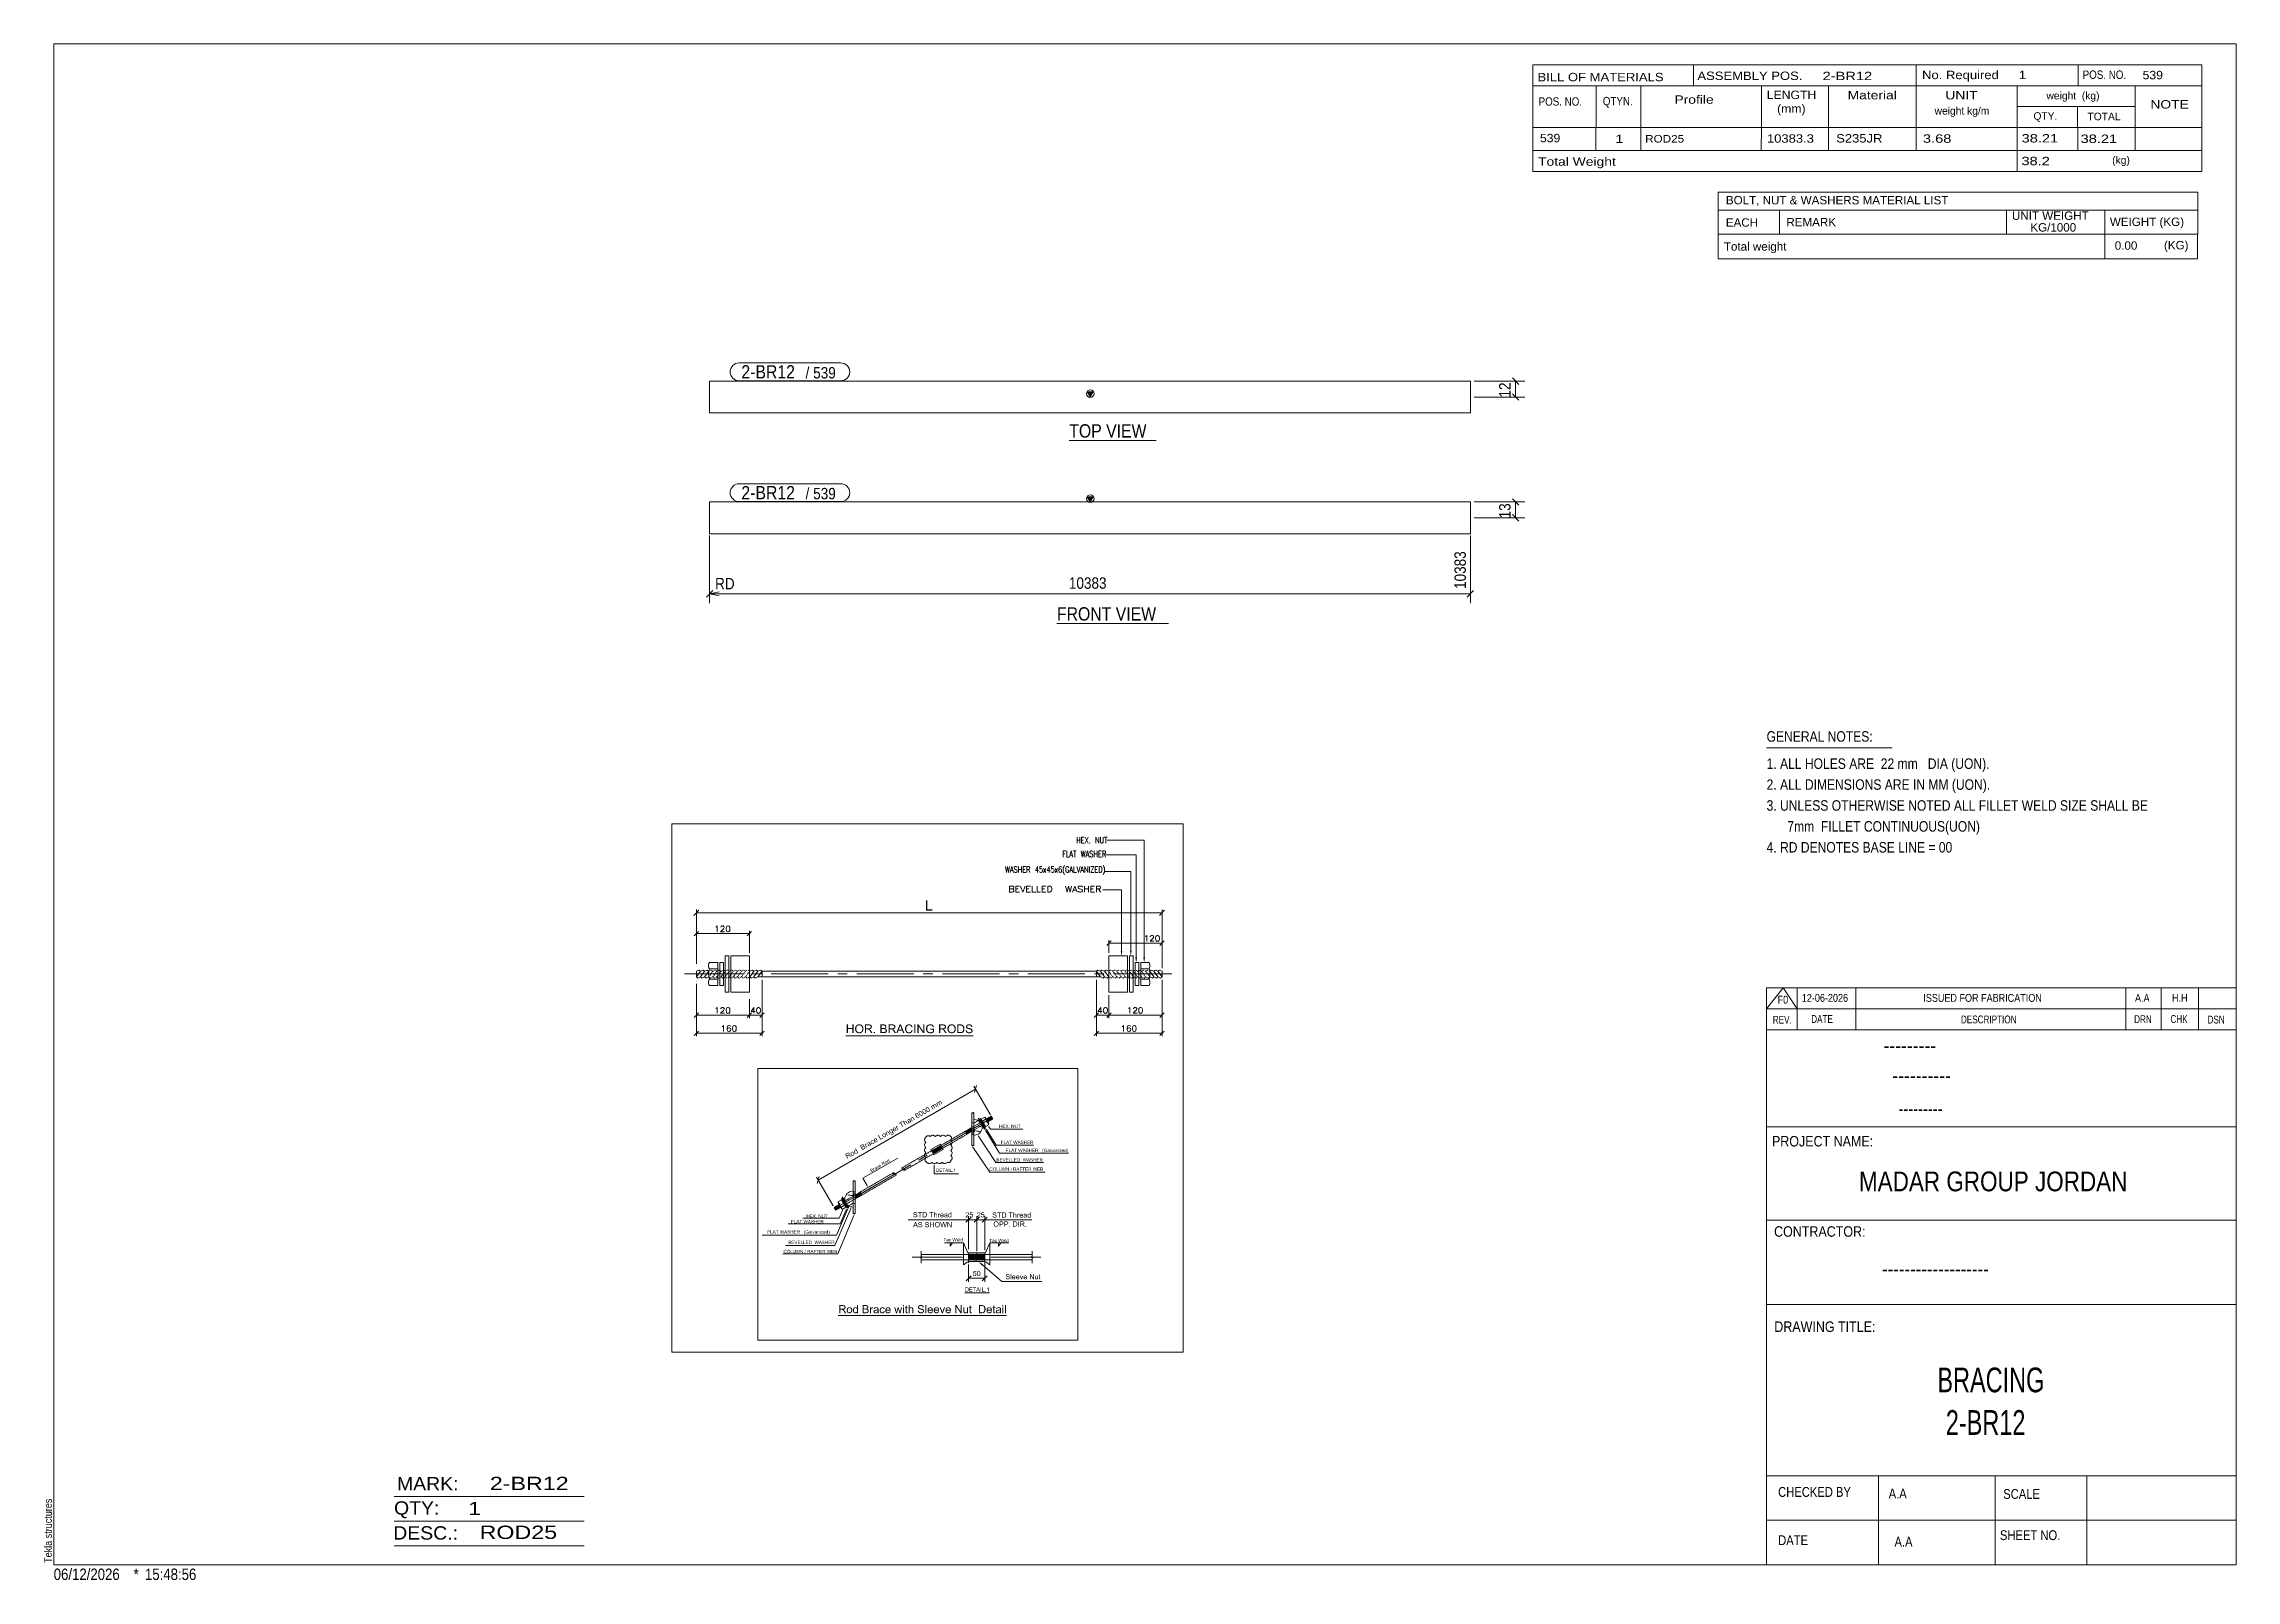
# Model space of a CAD drawing. Header units: millimetres. Extents: x 2 to 579, y 1 to 405.
import ezdxf

# ---------------------------------------------------------------- set-up
doc = ezdxf.new("R2010")
doc.units = ezdxf.units.MM
doc.linetypes.add('XKITLINE00', pattern=[0])
for name, color, linetype, lineweight in [('Dimensions', 7, 'Continuous', 0), ('DrawingSheet', 5, 'Continuous', 0), ('GraphicObject', 6, 'Continuous', 0), ('LinkedObject', 7, 'Continuous', 0), ('OtherObjectType', 7, 'Continuous', 0), ('Part', 2, 'Continuous', 0), ('PartMark', 7, 'Continuous', 0)]:
    doc.layers.add(name, color=color, linetype=linetype, lineweight=lineweight)
doc.styles.add('@ARIAL_UNICODE_MS_BOLD', font='ARIAL.TTF')
doc.styles.add('ARIAL', font='ARIAL.TTF')
doc.styles.add('ARIAL_NARROW', font='ARIALN.TTF')
doc.styles.add('COMIC_SANS_MS_BOLD', font='COMICBD.TTF')
doc.styles.add('SWIS721_EX_BT', font='ARIAL.TTF')
doc.styles.add('SWISSE', font='ARIAL.TTF')

# ---------------------------------------------------------------- blocks, each defined once
blk = doc.blocks.new('*A1')
at = {"layer": 'Part'}
blk.add_hatch(color=2, dxfattribs=at).paths.add_polyline_path([(276.8, 285.91), (278.4, 285.91), (277.6, 284.51)], flags=17)
at = {"layer": 'Part', "color": 2, "linetype": 'XKITLINE00', "lineweight": 0}
for p, q in [((177.5, 284.51), (277.5, 284.51)), ((177.5, 276.17), (177.5, 284.51)), ((277.6, 284.51), (276.8, 285.91)), ((276.8, 285.91), (278.4, 285.91)), ((278.4, 285.91), (277.6, 284.51)), ((277.6, 284.51), (377.6, 284.51)), ((377.6, 276.17), (377.6, 284.51)), ((277.5, 276.17), (177.5, 276.17)), ((377.6, 276.17), (277.6, 276.17))]:
    blk.add_line(p, q, dxfattribs=at)
blk.add_circle((277.6, 285.41), 1, dxfattribs=at)
blk = doc.blocks.new('*A2')
at = {"layer": 'Part'}
blk.add_hatch(color=2, dxfattribs=at).paths.add_polyline_path([(276.8, 313.52), (278.4, 313.52), (277.6, 312.12)], flags=17)
at = {"layer": 'Part', "color": 2, "linetype": 'XKITLINE00', "lineweight": 0}
for p, q in [((277.5, 316.29), (177.5, 316.29)), ((177.5, 316.29), (177.5, 307.96)), ((277.6, 312.12), (276.8, 313.52)), ((276.8, 313.52), (278.4, 313.52)), ((377.6, 316.29), (277.6, 316.29)), ((278.4, 313.52), (277.6, 312.12)), ((377.6, 316.29), (377.6, 307.96)), ((177.5, 307.96), (277.5, 307.96)), ((277.6, 307.96), (377.6, 307.96))]:
    blk.add_line(p, q, dxfattribs=at)
blk.add_circle((277.6, 313.02), 1, dxfattribs=at)
blk = doc.blocks.new('*A3')
at = {"layer": 'GraphicObject', "color": 3, "linetype": 'XKITLINE00', "lineweight": 0}
for p, q in [((302.08, 199.84), (167.52, 199.84)), ((167.52, 199.84), (167.52, 60.89)), ((302.08, 60.89), (302.08, 199.84)), ((167.52, 60.89), (302.08, 60.89))]:
    blk.add_line(p, q, dxfattribs=at)
blk = doc.blocks.new('*A4')
at = {"layer": 'LinkedObject'}
for color, points in [(7, [(234.77, 179.74), (234.42, 177.04), (234.42, 179.74)]), (7, [(234.77, 177.36), (234.42, 177.04), (234.77, 179.74)]), (7, [(234.42, 177.04), (234.77, 177.36), (236.1, 177.04)]), (7, [(236.1, 177.04), (234.77, 177.36), (236.1, 177.36)]), (1, [(286.07, 166.46), (285.84, 165.11), (285.62, 166.46)]), (1, [(288.51, 166.52), (288.28, 165.17), (288.06, 166.52)]), (1, [(289.92, 164.68), (289.7, 163.33), (289.47, 164.68)]), (1, [(292.02, 164.72), (291.79, 163.37), (291.57, 164.72)]), (7, [(213.86, 146.16), (213.56, 144.82), (213.56, 147.1)]), (7, [(213.86, 146.16), (213.56, 147.1), (213.86, 147.1)]), (7, [(213.86, 145.89), (213.56, 144.82), (213.86, 146.16)]), (7, [(213.56, 144.82), (213.86, 145.89), (213.86, 144.82)]), (7, [(213.86, 146.16), (215.05, 145.89), (213.86, 145.89)]), (7, [(215.05, 146.16), (215.05, 145.89), (213.86, 146.16)]), (7, [(215.35, 147.1), (215.05, 146.16), (215.05, 147.1)]), (7, [(215.05, 145.89), (215.05, 146.16), (215.35, 147.1)]), (7, [(215.05, 145.89), (215.35, 147.1), (215.35, 144.82)]), (7, [(215.05, 145.89), (215.35, 144.82), (215.05, 144.82)]), (7, [(216.07, 146.82), (215.76, 145.93), (215.92, 146.66)]), (7, [(216.19, 146.55), (215.76, 145.93), (216.07, 146.82)]), (7, [(215.92, 146.66), (215.76, 145.93), (215.76, 146.22)]), (7, [(216.07, 146.18), (215.76, 145.93), (216.19, 146.55)]), (7, [(215.76, 145.93), (216.07, 146.18), (216.07, 145.93)]), (7, [(215.76, 145.93), (216.07, 145.72), (215.76, 145.78)]), (7, [(216.07, 145.72), (215.76, 145.93), (216.07, 145.93)]), (7, [(215.76, 145.78), (216.07, 145.72), (215.83, 145.5)]), (7, [(215.83, 145.5), (216.07, 145.72), (215.89, 145.36)]), (7, [(215.89, 145.36), (216.07, 145.72), (216.19, 145.39)]), (7, [(216.19, 145.39), (216.15, 145.01), (215.89, 145.36)]), (7, [(215.89, 145.36), (216.15, 145.01), (215.96, 145.23)]), (7, [(216.62, 147.14), (216.07, 146.82), (216.22, 146.98)]), (7, [(216.86, 147.14), (216.07, 146.82), (216.62, 147.14)]), (7, [(216.7, 146.88), (216.07, 146.82), (216.86, 147.14)]), (7, [(216.42, 146.77), (216.07, 146.82), (216.7, 146.88)]), (7, [(216.07, 146.82), (216.42, 146.77), (216.31, 146.66)]), (7, [(216.19, 146.55), (216.07, 146.82), (216.31, 146.66)]), (7, [(216.3, 145.27), (216.15, 145.01), (216.19, 145.39)]), (7, [(216.15, 145.01), (216.3, 145.27), (216.28, 144.93)]), (7, [(216.28, 144.93), (216.3, 145.27), (216.41, 145.16)]), (7, [(216.41, 145.16), (216.86, 144.78), (216.28, 144.93)]), (7, [(216.28, 144.93), (216.86, 144.78), (216.41, 144.86)]), (7, [(216.69, 145.04), (216.86, 144.78), (216.41, 145.16)]), (7, [(216.41, 144.86), (216.86, 144.78), (216.7, 144.78)]), (7, [(216.86, 144.78), (216.69, 145.04), (216.85, 145.04)]), (7, [(216.7, 146.88), (216.86, 147.14), (216.86, 146.88)]), (7, [(217.03, 145.04), (216.86, 144.78), (216.85, 145.04)]), (7, [(216.86, 147.14), (216.97, 146.88), (216.86, 146.88)]), (7, [(217.3, 147.07), (216.86, 147.14), (217.02, 147.14)]), (7, [(217.43, 146.99), (216.86, 147.14), (217.3, 147.07)]), (7, [(217.18, 146.83), (216.86, 147.14), (217.43, 146.99)]), (7, [(216.97, 146.88), (216.86, 147.14), (217.18, 146.83)]), (7, [(216.86, 144.78), (217.03, 145.04), (217.01, 144.78)]), (7, [(217.01, 144.78), (217.03, 145.04), (217.28, 144.85)]), (7, [(217.41, 144.92), (217.03, 145.04), (217.31, 145.16)]), (7, [(217.28, 144.85), (217.03, 145.04), (217.41, 144.92)]), (7, [(217.18, 146.83), (217.43, 146.99), (217.27, 146.77)]), (7, [(217.43, 146.99), (217.36, 146.71), (217.27, 146.77)]), (7, [(217.42, 145.28), (217.54, 144.99), (217.31, 145.16)]), (7, [(217.31, 145.16), (217.54, 144.99), (217.41, 144.92)]), (7, [(217.36, 146.71), (217.43, 146.99), (217.5, 146.55)]), (7, [(217.81, 145.34), (217.42, 145.28), (217.53, 145.4)]), (7, [(217.74, 145.2), (217.42, 145.28), (217.81, 145.34)]), (7, [(217.54, 144.99), (217.42, 145.28), (217.74, 145.2)]), (7, [(217.75, 146.71), (217.43, 146.99), (217.56, 146.92)]), (7, [(217.82, 146.57), (217.43, 146.99), (217.75, 146.71)]), (7, [(217.5, 146.55), (217.43, 146.99), (217.82, 146.57)]), (7, [(217.5, 146.55), (217.82, 146.57), (217.54, 146.45)]), (7, [(217.53, 145.4), (217.95, 145.96), (217.81, 145.34)]), (7, [(217.64, 145.74), (217.95, 145.96), (217.53, 145.4)]), (7, [(217.82, 146.57), (217.59, 146.34), (217.54, 146.45)]), (7, [(217.59, 146.34), (217.82, 146.57), (217.64, 146.1)]), (7, [(217.64, 146.1), (217.82, 146.57), (217.95, 146.13)]), (7, [(217.64, 145.96), (217.95, 146.13), (217.95, 145.96)]), (7, [(217.64, 146.1), (217.95, 146.13), (217.64, 145.96)]), (7, [(217.95, 145.96), (217.64, 145.74), (217.64, 145.96)]), (7, [(217.81, 145.34), (217.95, 145.96), (217.88, 145.47)]), (7, [(217.95, 146.13), (217.82, 146.57), (217.88, 146.44)]), (7, [(217.88, 145.47), (217.95, 145.96), (217.95, 145.78)]), (7, [(218.65, 146.1), (218.35, 144.82), (218.35, 147.1)]), (7, [(218.35, 147.1), (218.65, 146.85), (218.65, 146.1)]), (7, [(219.37, 146.85), (218.35, 147.1), (219.36, 147.1)]), (7, [(218.65, 146.85), (218.35, 147.1), (219.37, 146.85)]), (7, [(218.65, 146.1), (218.65, 145.83), (218.35, 144.82)]), (7, [(218.35, 144.82), (218.65, 145.83), (218.65, 144.82)]), (7, [(219, 145.83), (218.65, 146.1), (219.3, 146.1)]), (7, [(218.65, 145.83), (218.65, 146.1), (219, 145.83)]), (7, [(219, 145.83), (219.3, 146.1), (219.06, 145.83)]), (7, [(219.06, 145.83), (219.3, 146.1), (219.14, 145.83)]), (7, [(219.14, 145.83), (219.3, 146.1), (219.17, 145.82)]), (7, [(219.17, 145.82), (219.3, 146.1), (219.2, 145.81)]), (7, [(219.2, 145.81), (219.3, 146.1), (219.27, 145.78)]), (7, [(219.27, 145.78), (219.3, 146.1), (219.4, 146.1)]), (7, [(219.27, 145.78), (219.4, 146.1), (219.3, 145.76)]), (7, [(219.4, 146.1), (219.53, 145.86), (219.3, 145.76)]), (7, [(219.3, 145.76), (219.53, 145.86), (219.34, 145.74)]), (7, [(219.53, 145.86), (219.41, 145.66), (219.34, 145.74)]), (7, [(219.36, 147.1), (219.5, 146.85), (219.37, 146.85)]), (7, [(219.74, 147.07), (219.36, 147.1), (219.51, 147.1)]), (7, [(219.82, 147.04), (219.36, 147.1), (219.74, 147.07)]), (7, [(219.68, 146.8), (219.36, 147.1), (219.82, 147.04)]), (7, [(219.5, 146.85), (219.36, 147.1), (219.68, 146.8)]), (7, [(219.56, 146.12), (219.53, 145.86), (219.4, 146.1)]), (7, [(219.59, 145.83), (219.41, 145.66), (219.53, 145.86)]), (7, [(219.41, 145.66), (219.59, 145.83), (219.46, 145.61)]), (7, [(219.46, 145.61), (219.59, 145.83), (219.5, 145.55)]), (7, [(219.5, 145.55), (219.59, 145.83), (219.71, 145.74)]), (7, [(219.71, 145.74), (219.61, 145.4), (219.5, 145.55)]), (7, [(219.53, 145.86), (219.56, 146.12), (219.69, 145.88)]), (7, [(219.62, 146.14), (220.01, 146.07), (219.56, 146.12)]), (7, [(219.93, 145.99), (219.56, 146.12), (220.01, 146.07)]), (7, [(219.69, 145.88), (219.56, 146.12), (219.93, 145.99)]), (7, [(219.71, 145.74), (219.59, 145.83), (219.68, 145.77)]), (7, [(219.78, 145.68), (219.61, 145.4), (219.71, 145.74)]), (7, [(219.9, 145.53), (219.61, 145.4), (219.78, 145.68)]), (7, [(219.61, 145.4), (219.9, 145.53), (219.68, 145.29)]), (7, [(219.68, 146.16), (220.01, 146.07), (219.62, 146.14)]), (7, [(219.82, 147.04), (219.74, 146.75), (219.68, 146.8)]), (7, [(220.01, 146.07), (219.68, 146.16), (219.77, 146.23)]), (7, [(219.68, 145.29), (219.9, 145.53), (219.96, 145.44)]), (7, [(219.68, 145.29), (219.96, 145.44), (219.98, 144.82)]), (7, [(219.9, 147.01), (219.74, 146.75), (219.82, 147.04)]), (7, [(219.74, 146.75), (219.9, 147.01), (219.8, 146.7)]), (7, [(219.8, 146.28), (220.01, 146.07), (219.77, 146.23)]), (7, [(219.8, 146.7), (219.9, 147.01), (220.08, 146.83)]), (7, [(220.08, 146.83), (219.86, 146.56), (219.8, 146.7)]), (7, [(219.83, 146.32), (220.01, 146.07), (219.8, 146.28)]), (7, [(219.83, 146.32), (220.17, 146.48), (220.01, 146.07)]), (7, [(219.86, 146.43), (220.17, 146.48), (219.83, 146.32)]), (7, [(220.12, 146.75), (219.86, 146.56), (220.08, 146.83)]), (7, [(220.17, 146.58), (219.86, 146.56), (220.12, 146.75)]), (7, [(220.17, 146.48), (219.86, 146.56), (220.17, 146.58)]), (7, [(219.86, 146.56), (220.17, 146.48), (219.86, 146.48)]), (7, [(220.17, 146.48), (219.86, 146.43), (219.86, 146.48)]), (7, [(220.08, 146.83), (219.9, 147.01), (220.03, 146.9)]), (7, [(219.98, 144.82), (219.96, 145.44), (220.35, 144.82)]), (7, [(220.01, 146.07), (220.17, 146.48), (220.09, 146.15)]), (7, [(220.09, 146.15), (220.17, 146.48), (220.17, 146.36)]), (7, [(221.01, 145.14), (220.69, 144.82), (220.69, 145.14)]), (7, [(221.01, 144.82), (220.69, 144.82), (221.01, 145.14)]), (7, [(222.41, 147.1), (222.71, 145.87), (222.41, 144.82)]), (7, [(222.71, 146.14), (222.71, 145.87), (222.41, 147.1)]), (7, [(222.41, 147.1), (222.71, 146.83), (222.71, 146.14)]), (7, [(223.17, 146.83), (222.41, 147.1), (223.27, 147.1)]), (7, [(222.71, 146.83), (222.41, 147.1), (223.17, 146.83)]), (7, [(222.41, 144.82), (222.71, 145.87), (222.71, 145.09)]), (7, [(222.71, 145.09), (223.28, 144.82), (222.41, 144.82)]), (7, [(223.24, 145.87), (222.71, 146.14), (223.2, 146.14)]), (7, [(222.71, 145.87), (222.71, 146.14), (223.24, 145.87)]), (7, [(223.28, 145.09), (223.28, 144.82), (222.71, 145.09)]), (7, [(223.17, 146.83), (223.27, 147.1), (223.29, 146.83)]), (7, [(223.35, 145.87), (223.2, 146.14), (223.31, 146.14)]), (7, [(223.24, 145.87), (223.2, 146.14), (223.35, 145.87)]), (7, [(223.27, 147.1), (223.46, 146.82), (223.29, 146.83)]), (7, [(223.4, 147.1), (223.46, 146.82), (223.27, 147.1)]), (7, [(223.28, 145.09), (223.39, 144.82), (223.28, 144.82)]), (7, [(223.35, 145.09), (223.39, 144.82), (223.28, 145.09)]), (7, [(223.45, 146.16), (223.7, 146.03), (223.31, 146.14)]), (7, [(223.31, 146.14), (223.7, 146.03), (223.35, 145.87)]), (7, [(223.35, 145.87), (223.7, 146.03), (223.52, 145.86)]), (7, [(223.35, 145.09), (223.57, 144.84), (223.39, 144.82)]), (7, [(223.46, 145.09), (223.57, 144.84), (223.35, 145.09)]), (7, [(223.61, 147.07), (223.46, 146.82), (223.4, 147.1)]), (7, [(223.49, 146.17), (223.78, 146.07), (223.45, 146.16)]), (7, [(223.7, 146.03), (223.45, 146.16), (223.78, 146.07)]), (7, [(223.46, 146.82), (223.61, 147.07), (223.52, 146.8)]), (7, [(223.49, 145.1), (223.57, 144.84), (223.46, 145.09)]), (7, [(223.55, 146.19), (223.78, 146.07), (223.49, 146.17)]), (7, [(223.65, 144.86), (223.49, 145.1), (223.54, 145.11)]), (7, [(223.57, 144.84), (223.49, 145.1), (223.65, 144.86)]), (7, [(223.52, 146.8), (223.61, 147.07), (223.57, 146.79)]), (7, [(223.7, 146.03), (223.57, 145.84), (223.52, 145.86)]), (7, [(223.63, 145.14), (223.9, 144.97), (223.54, 145.11)]), (7, [(223.54, 145.11), (223.9, 144.97), (223.65, 144.86)]), (7, [(223.64, 146.24), (223.78, 146.07), (223.55, 146.19)]), (7, [(223.57, 146.79), (223.61, 147.07), (223.69, 147.04)]), (7, [(223.69, 147.04), (223.64, 146.73), (223.57, 146.79)]), (7, [(223.57, 145.84), (223.7, 146.03), (223.63, 145.82)]), (7, [(223.63, 145.82), (223.7, 146.03), (223.72, 145.75)]), (7, [(223.66, 145.16), (223.9, 144.97), (223.63, 145.14)]), (7, [(223.77, 147), (223.64, 146.73), (223.69, 147.04)]), (7, [(223.89, 146.89), (223.64, 146.73), (223.77, 147)]), (7, [(223.93, 146.82), (223.64, 146.73), (223.89, 146.89)]), (7, [(223.64, 146.73), (223.93, 146.82), (223.67, 146.68)]), (7, [(223.94, 146.24), (223.64, 146.24), (223.7, 146.32)]), (7, [(223.9, 146.18), (223.64, 146.24), (223.94, 146.24)]), (7, [(223.78, 146.07), (223.64, 146.24), (223.9, 146.18)]), (7, [(223.65, 144.86), (223.9, 144.97), (223.72, 144.88)]), (7, [(223.9, 144.97), (223.66, 145.16), (223.7, 145.18)]), (7, [(223.93, 146.82), (223.7, 146.64), (223.67, 146.68)]), (7, [(223.7, 146.64), (223.93, 146.82), (223.73, 146.54)]), (7, [(223.7, 146.32), (224.02, 146.52), (223.94, 146.24)]), (7, [(223.73, 146.42), (224.02, 146.52), (223.7, 146.32)]), (7, [(223.97, 145.9), (223.7, 146.03), (223.81, 146)]), (7, [(223.72, 145.75), (223.7, 146.03), (223.97, 145.9)]), (7, [(223.75, 145.25), (224.07, 145.18), (223.7, 145.18)]), (7, [(223.7, 145.18), (224.07, 145.18), (223.9, 144.97)]), (7, [(223.72, 145.75), (223.97, 145.9), (223.76, 145.7)]), (7, [(223.72, 144.88), (223.9, 144.97), (223.85, 144.93)]), (7, [(223.73, 146.54), (223.93, 146.82), (224.02, 146.52)]), (7, [(224.02, 146.52), (223.73, 146.48), (223.73, 146.54)]), (7, [(223.73, 146.48), (224.02, 146.52), (223.73, 146.42)]), (7, [(223.78, 145.29), (224.07, 145.18), (223.75, 145.25)]), (7, [(223.76, 145.7), (223.97, 145.9), (223.79, 145.66)]), (7, [(224.07, 145.18), (223.78, 145.29), (223.8, 145.33)]), (7, [(223.79, 145.66), (223.97, 145.9), (224.02, 145.83)]), (7, [(224.02, 145.83), (223.82, 145.54), (223.79, 145.66)]), (7, [(223.8, 145.33), (224.13, 145.48), (224.07, 145.18)]), (7, [(223.82, 145.43), (224.13, 145.48), (223.8, 145.33)]), (7, [(224.08, 145.75), (223.82, 145.54), (224.02, 145.83)]), (7, [(224.13, 145.58), (223.82, 145.54), (224.08, 145.75)]), (7, [(224.13, 145.48), (223.82, 145.54), (224.13, 145.58)]), (7, [(223.82, 145.54), (224.13, 145.48), (223.82, 145.48)]), (7, [(224.13, 145.48), (223.82, 145.43), (223.82, 145.48)]), (7, [(223.9, 144.97), (224.07, 145.18), (223.95, 145.01)]), (7, [(224.02, 146.6), (223.93, 146.82), (223.98, 146.75)]), (7, [(224.02, 146.52), (223.93, 146.82), (224.02, 146.6)]), (7, [(223.94, 146.24), (224.02, 146.52), (223.98, 146.31)]), (7, [(223.95, 145.01), (224.07, 145.18), (224.03, 145.11)]), (7, [(223.98, 146.31), (224.02, 146.52), (224.02, 146.45)]), (7, [(224.07, 145.18), (224.13, 145.48), (224.1, 145.25)]), (7, [(224.1, 145.25), (224.13, 145.48), (224.13, 145.4)]), (7, [(224.86, 146.1), (224.55, 144.82), (224.55, 147.1)]), (7, [(224.55, 147.1), (224.86, 146.85), (224.86, 146.1)]), (7, [(225.58, 146.85), (224.55, 147.1), (225.57, 147.1)]), (7, [(224.86, 146.85), (224.55, 147.1), (225.58, 146.85)]), (7, [(224.86, 146.1), (224.86, 145.83), (224.55, 144.82)]), (7, [(224.55, 144.82), (224.86, 145.83), (224.86, 144.82)]), (7, [(225.21, 145.83), (224.86, 146.1), (225.51, 146.1)]), (7, [(224.86, 145.83), (224.86, 146.1), (225.21, 145.83)]), (7, [(225.21, 145.83), (225.51, 146.1), (225.27, 145.83)]), (7, [(225.27, 145.83), (225.51, 146.1), (225.35, 145.83)]), (7, [(225.35, 145.83), (225.51, 146.1), (225.37, 145.82)]), (7, [(225.37, 145.82), (225.51, 146.1), (225.41, 145.81)]), (7, [(225.41, 145.81), (225.51, 146.1), (225.48, 145.78)]), (7, [(225.48, 145.78), (225.51, 146.1), (225.61, 146.1)]), (7, [(225.48, 145.78), (225.61, 146.1), (225.51, 145.76)]), (7, [(225.61, 146.1), (225.74, 145.86), (225.51, 145.76)]), (7, [(225.51, 145.76), (225.74, 145.86), (225.55, 145.74)]), (7, [(225.74, 145.86), (225.62, 145.66), (225.55, 145.74)]), (7, [(225.57, 147.1), (225.71, 146.85), (225.58, 146.85)]), (7, [(225.95, 147.07), (225.57, 147.1), (225.72, 147.1)]), (7, [(226.03, 147.04), (225.57, 147.1), (225.95, 147.07)]), (7, [(225.89, 146.8), (225.57, 147.1), (226.03, 147.04)]), (7, [(225.71, 146.85), (225.57, 147.1), (225.89, 146.8)]), (7, [(225.77, 146.12), (225.74, 145.86), (225.61, 146.1)]), (7, [(225.8, 145.83), (225.62, 145.66), (225.74, 145.86)]), (7, [(225.62, 145.66), (225.8, 145.83), (225.67, 145.61)]), (7, [(225.67, 145.61), (225.8, 145.83), (225.71, 145.55)]), (7, [(225.71, 145.55), (225.8, 145.83), (225.92, 145.74)]), (7, [(225.92, 145.74), (225.82, 145.4), (225.71, 145.55)]), (7, [(225.74, 145.86), (225.77, 146.12), (225.9, 145.88)]), (7, [(225.83, 146.14), (226.22, 146.07), (225.77, 146.12)]), (7, [(226.14, 145.99), (225.77, 146.12), (226.22, 146.07)]), (7, [(225.9, 145.88), (225.77, 146.12), (226.14, 145.99)]), (7, [(225.92, 145.74), (225.8, 145.83), (225.89, 145.77)]), (7, [(225.98, 145.68), (225.82, 145.4), (225.92, 145.74)]), (7, [(226.11, 145.53), (225.82, 145.4), (225.98, 145.68)]), (7, [(225.82, 145.4), (226.11, 145.53), (225.88, 145.29)]), (7, [(225.89, 146.16), (226.22, 146.07), (225.83, 146.14)]), (7, [(225.88, 145.29), (226.11, 145.53), (226.17, 145.44)]), (7, [(225.88, 145.29), (226.17, 145.44), (226.19, 144.82)]), (7, [(226.03, 147.04), (225.95, 146.75), (225.89, 146.8)]), (7, [(226.22, 146.07), (225.89, 146.16), (225.98, 146.23)]), (7, [(226.11, 147.01), (225.95, 146.75), (226.03, 147.04)]), (7, [(225.95, 146.75), (226.11, 147.01), (226.01, 146.7)]), (7, [(226.01, 146.28), (226.22, 146.07), (225.98, 146.23)]), (7, [(226.01, 146.7), (226.11, 147.01), (226.28, 146.83)]), (7, [(226.28, 146.83), (226.07, 146.56), (226.01, 146.7)]), (7, [(226.04, 146.32), (226.22, 146.07), (226.01, 146.28)]), (7, [(226.04, 146.32), (226.38, 146.48), (226.22, 146.07)]), (7, [(226.07, 146.43), (226.38, 146.48), (226.04, 146.32)]), (7, [(226.33, 146.75), (226.07, 146.56), (226.28, 146.83)]), (7, [(226.38, 146.58), (226.07, 146.56), (226.33, 146.75)]), (7, [(226.38, 146.48), (226.07, 146.56), (226.38, 146.58)]), (7, [(226.07, 146.56), (226.38, 146.48), (226.07, 146.48)]), (7, [(226.38, 146.48), (226.07, 146.43), (226.07, 146.48)]), (7, [(226.28, 146.83), (226.11, 147.01), (226.24, 146.9)]), (7, [(226.19, 144.82), (226.17, 145.44), (226.56, 144.82)]), (7, [(226.22, 146.07), (226.38, 146.48), (226.3, 146.15)]), (7, [(226.3, 146.15), (226.38, 146.48), (226.38, 146.36)]), (7, [(227.48, 147.1), (227.51, 146.43), (226.6, 144.82)]), (7, [(226.6, 144.82), (227.51, 146.43), (227.26, 145.76)]), (7, [(227.17, 145.51), (226.6, 144.82), (227.26, 145.76)]), (7, [(226.6, 144.82), (227.17, 145.51), (226.92, 144.82)]), (7, [(227.26, 145.76), (228.13, 145.51), (227.17, 145.51)]), (7, [(228.04, 145.76), (228.13, 145.51), (227.26, 145.76)]), (7, [(227.51, 146.43), (227.48, 147.1), (227.55, 146.54)]), (7, [(227.55, 146.54), (227.48, 147.1), (227.61, 146.75)]), (7, [(227.61, 146.75), (227.48, 147.1), (227.64, 146.86)]), (7, [(227.81, 147.1), (227.64, 146.86), (227.48, 147.1)]), (7, [(227.64, 146.86), (227.81, 147.1), (227.66, 146.77)]), (7, [(227.66, 146.77), (227.81, 147.1), (227.74, 146.53)]), (7, [(227.74, 146.53), (227.81, 147.1), (227.8, 146.39)]), (7, [(227.8, 146.39), (227.81, 147.1), (228.04, 145.76)]), (7, [(228.04, 145.76), (227.81, 147.1), (228.13, 145.51)]), (7, [(228.13, 145.51), (227.81, 147.1), (228.74, 144.82)]), (7, [(228.13, 145.51), (228.74, 144.82), (228.4, 144.82)]), (7, [(229.24, 146.31), (228.9, 146.16), (228.97, 146.47)]), (7, [(229.21, 146.09), (228.9, 146.16), (229.24, 146.31)]), (7, [(228.9, 146.16), (229.21, 146.09), (228.9, 145.98)]), (7, [(228.9, 145.98), (229.21, 146.09), (229.21, 145.98)]), (7, [(229.21, 145.98), (228.9, 145.81), (228.9, 145.98)]), (7, [(229.21, 145.83), (228.9, 145.81), (229.21, 145.98)]), (7, [(229.21, 145.83), (229.02, 145.37), (228.9, 145.81)]), (7, [(228.9, 145.81), (229.02, 145.37), (228.96, 145.51)]), (7, [(229.28, 146.42), (228.97, 146.47), (229.03, 146.6)]), (7, [(229.24, 146.31), (228.97, 146.47), (229.28, 146.42)]), (7, [(229.25, 145.58), (229.02, 145.37), (229.21, 145.83)]), (7, [(229.02, 145.37), (229.25, 145.58), (229.29, 145.47)]), (7, [(229.34, 145.36), (229.02, 145.37), (229.29, 145.47)]), (7, [(229.02, 145.37), (229.37, 144.93), (229.08, 145.22)]), (7, [(229.34, 145.36), (229.37, 144.93), (229.02, 145.37)]), (7, [(229.1, 146.73), (229.44, 146.7), (229.03, 146.6)]), (7, [(229.03, 146.6), (229.44, 146.7), (229.32, 146.53)]), (7, [(229.28, 146.42), (229.03, 146.6), (229.32, 146.53)]), (7, [(229.08, 145.22), (229.37, 144.93), (229.25, 145)]), (7, [(229.3, 146.94), (229.44, 146.7), (229.1, 146.73)]), (7, [(229.42, 147.01), (229.44, 146.7), (229.3, 146.94)]), (7, [(229.47, 145.2), (229.37, 144.93), (229.34, 145.36)]), (7, [(229.37, 144.93), (229.47, 145.2), (229.56, 145.14)]), (7, [(229.65, 145.09), (229.37, 144.93), (229.56, 145.14)]), (7, [(229.65, 145.09), (229.97, 144.78), (229.37, 144.93)]), (7, [(229.37, 144.93), (229.97, 144.78), (229.49, 144.85)]), (7, [(229.55, 147.07), (229.84, 146.89), (229.42, 147.01)]), (7, [(229.42, 147.01), (229.84, 146.89), (229.62, 146.82)]), (7, [(229.44, 146.7), (229.42, 147.01), (229.53, 146.76)]), (7, [(229.53, 146.76), (229.42, 147.01), (229.62, 146.82)]), (7, [(229.49, 144.85), (229.97, 144.78), (229.79, 144.78)]), (7, [(229.82, 147.14), (229.84, 146.89), (229.55, 147.07)]), (7, [(229.84, 145.04), (229.97, 144.78), (229.65, 145.09)]), (7, [(229.98, 147.14), (229.84, 146.89), (229.82, 147.14)]), (7, [(229.84, 146.89), (229.98, 147.14), (229.97, 146.89)]), (7, [(229.97, 144.78), (229.84, 145.04), (229.95, 145.04)]), (7, [(230.07, 145.04), (229.97, 144.78), (229.95, 145.04)]), (7, [(229.98, 147.14), (230.08, 146.89), (229.97, 146.89)]), (7, [(230.07, 145.04), (230.57, 144.97), (229.97, 144.78)]), (7, [(229.97, 144.78), (230.57, 144.97), (230.15, 144.78)]), (7, [(230.44, 147.06), (229.98, 147.14), (230.15, 147.14)]), (7, [(230.55, 146.97), (229.98, 147.14), (230.44, 147.06)]), (7, [(230.27, 146.83), (229.98, 147.14), (230.55, 146.97)]), (7, [(230.08, 146.89), (229.98, 147.14), (230.27, 146.83)]), (7, [(230.29, 145.11), (230.57, 144.97), (230.07, 145.04)]), (7, [(230.15, 144.78), (230.57, 144.97), (230.45, 144.88)]), (7, [(230.27, 146.83), (230.55, 146.97), (230.35, 146.77)]), (7, [(230.57, 144.97), (230.29, 145.11), (230.38, 145.18)]), (7, [(230.55, 146.97), (230.43, 146.71), (230.35, 146.77)]), (7, [(230.46, 145.26), (230.57, 144.97), (230.38, 145.18)]), (7, [(230.43, 146.71), (230.55, 146.97), (230.54, 146.53)]), (7, [(230.46, 145.26), (230.92, 145.54), (230.57, 144.97)]), (7, [(230.58, 145.47), (230.92, 145.54), (230.46, 145.26)]), (7, [(230.54, 146.53), (230.55, 146.97), (230.88, 146.48)]), (7, [(230.54, 146.53), (230.88, 146.48), (230.58, 146.41)]), (7, [(230.83, 146.64), (230.55, 146.97), (230.67, 146.88)]), (7, [(230.88, 146.48), (230.55, 146.97), (230.83, 146.64)]), (7, [(230.57, 144.97), (230.92, 145.54), (230.7, 145.07)]), (7, [(230.92, 145.54), (230.58, 145.47), (230.61, 145.62)]), (7, [(230.7, 145.07), (230.92, 145.54), (230.87, 145.36)]), (7, [(231.64, 147.1), (231.34, 144.82), (231.34, 147.1)]), (7, [(231.64, 144.82), (231.34, 144.82), (231.64, 147.1)]), (7, [(232.17, 147.1), (232.46, 146.61), (232.17, 144.82)]), (7, [(232.46, 146.61), (232.17, 147.1), (232.48, 147.1)]), (7, [(232.17, 144.82), (232.46, 146.61), (232.46, 144.82)]), (7, [(232.46, 146.61), (232.48, 147.1), (233.66, 144.82)]), (7, [(233.66, 144.82), (232.48, 147.1), (233.68, 145.31)]), (7, [(233.68, 145.31), (233.97, 144.82), (233.66, 144.82)]), (7, [(233.97, 147.1), (233.68, 145.31), (233.68, 147.1)]), (7, [(233.97, 144.82), (233.68, 145.31), (233.97, 147.1)]), (7, [(234.54, 146.57), (234.4, 146.12), (234.47, 146.43)]), (7, [(234.76, 146.32), (234.4, 146.12), (234.54, 146.57)]), (7, [(234.72, 146.09), (234.4, 146.12), (234.76, 146.32)]), (7, [(234.4, 146.12), (234.72, 146.09), (234.4, 145.95)]), (7, [(234.4, 145.95), (234.72, 146.09), (234.72, 145.97)]), (7, [(234.72, 145.82), (234.4, 145.95), (234.72, 145.97)]), (7, [(234.4, 145.95), (234.54, 145.34), (234.4, 145.78)]), (7, [(234.72, 145.82), (234.54, 145.34), (234.4, 145.95)]), (7, [(234.4, 145.78), (234.54, 145.34), (234.47, 145.48)]), (7, [(234.95, 147), (234.54, 146.57), (234.81, 146.93)]), (7, [(235.12, 146.79), (234.54, 146.57), (234.95, 147)]), (7, [(234.81, 146.93), (234.54, 146.57), (234.61, 146.72)]), (7, [(234.99, 146.71), (234.54, 146.57), (235.12, 146.79)]), (7, [(234.95, 146.66), (234.54, 146.57), (234.99, 146.71)]), (7, [(234.9, 146.6), (234.54, 146.57), (234.95, 146.66)]), (7, [(234.83, 146.49), (234.54, 146.57), (234.9, 146.6)]), (7, [(234.54, 146.57), (234.83, 146.49), (234.8, 146.43)]), (7, [(234.76, 146.32), (234.54, 146.57), (234.8, 146.43)]), (7, [(234.77, 145.56), (234.54, 145.34), (234.72, 145.82)]), (7, [(234.54, 145.34), (234.77, 145.56), (234.82, 145.46)]), (7, [(234.87, 145.35), (234.54, 145.34), (234.82, 145.46)]), (7, [(234.87, 145.35), (234.96, 144.92), (234.54, 145.34)]), (7, [(234.54, 145.34), (234.96, 144.92), (234.61, 145.2)]), (7, [(234.61, 145.2), (234.96, 144.92), (234.82, 145)]), (7, [(235.03, 145.2), (234.96, 144.92), (234.87, 145.35)]), (7, [(235.38, 147.14), (234.95, 147), (235.08, 147.07)]), (7, [(235.45, 146.89), (234.95, 147), (235.38, 147.14)]), (7, [(234.95, 147), (235.19, 146.82), (235.12, 146.79)]), (7, [(235.19, 146.82), (234.95, 147), (235.27, 146.85)]), (7, [(235.27, 146.85), (234.95, 147), (235.45, 146.89)]), (7, [(234.96, 144.92), (235.03, 145.2), (235.13, 145.15)]), (7, [(235.23, 145.1), (234.96, 144.92), (235.13, 145.15)]), (7, [(235.23, 145.1), (235.57, 144.78), (234.96, 144.92)]), (7, [(234.96, 144.92), (235.57, 144.78), (235.1, 144.85)]), (7, [(235.1, 144.85), (235.57, 144.78), (235.4, 144.78)]), (7, [(235.44, 145.05), (235.57, 144.78), (235.23, 145.1)]), (7, [(235.55, 146.89), (235.38, 147.14), (235.55, 147.14)]), (7, [(235.45, 146.89), (235.38, 147.14), (235.55, 146.89)]), (7, [(235.57, 144.78), (235.44, 145.05), (235.55, 145.05)]), (7, [(235.55, 147.14), (235.64, 146.89), (235.55, 146.89)]), (7, [(235.67, 147.14), (235.64, 146.89), (235.55, 147.14)]), (7, [(235.55, 145.98), (236.22, 145.71), (235.55, 145.71)]), (7, [(236.52, 145.98), (236.22, 145.71), (235.55, 145.98)]), (7, [(235.55, 145.05), (235.7, 144.78), (235.57, 144.78)]), (7, [(235.65, 145.05), (235.7, 144.78), (235.55, 145.05)]), (7, [(235.64, 146.89), (235.67, 147.14), (235.79, 146.86)]), (7, [(235.84, 145.09), (235.94, 144.82), (235.65, 145.05)]), (7, [(235.65, 145.05), (235.94, 144.82), (235.7, 144.78)]), (7, [(236, 147.06), (235.67, 147.14), (235.9, 147.1)]), (7, [(235.79, 146.86), (235.67, 147.14), (236, 147.06)]), (7, [(235.79, 146.86), (236, 147.06), (235.87, 146.82)]), (7, [(236.06, 144.87), (235.84, 145.09), (235.94, 145.13)]), (7, [(235.94, 144.82), (235.84, 145.09), (236.06, 144.87)]), (7, [(236, 147.06), (235.94, 146.79), (235.87, 146.82)]), (7, [(235.94, 146.79), (236, 147.06), (236.05, 146.71)]), (7, [(236.03, 145.16), (236.18, 144.91), (235.94, 145.13)]), (7, [(235.94, 145.13), (236.18, 144.91), (236.06, 144.87)]), (7, [(236.26, 146.91), (236, 147.06), (236.1, 147.02)]), (7, [(236.31, 146.84), (236, 147.06), (236.26, 146.91)]), (7, [(236.05, 146.71), (236, 147.06), (236.31, 146.84)]), (7, [(236.17, 145.25), (236.52, 145.14), (236.03, 145.16)]), (7, [(236.03, 145.16), (236.52, 145.14), (236.18, 144.91)]), (7, [(236.05, 146.71), (236.31, 146.84), (236.08, 146.66)]), (7, [(236.31, 146.84), (236.12, 146.61), (236.08, 146.66)]), (7, [(236.12, 146.61), (236.31, 146.84), (236.19, 146.48)]), (7, [(236.22, 145.29), (236.52, 145.14), (236.17, 145.25)]), (7, [(236.18, 144.91), (236.52, 145.14), (236.41, 145.05)]), (7, [(236.19, 146.48), (236.31, 146.84), (236.46, 146.58)]), (7, [(236.19, 146.48), (236.46, 146.58), (236.21, 146.39)]), (7, [(236.21, 146.39), (236.46, 146.58), (236.49, 146.46)]), (7, [(236.22, 145.29), (236.52, 145.98), (236.52, 145.14)]), (7, [(236.22, 145.71), (236.52, 145.98), (236.22, 145.29)]), (7, [(236.46, 146.58), (236.31, 146.84), (236.37, 146.77)]), (7, [(238.16, 146.1), (237.86, 144.82), (237.86, 147.1)]), (7, [(237.86, 147.1), (238.16, 146.85), (238.16, 146.1)]), (7, [(238.88, 146.85), (237.86, 147.1), (238.87, 147.1)]), (7, [(238.16, 146.85), (237.86, 147.1), (238.88, 146.85)]), (7, [(238.16, 146.1), (238.16, 145.83), (237.86, 144.82)]), (7, [(237.86, 144.82), (238.16, 145.83), (238.16, 144.82)]), (7, [(238.51, 145.83), (238.16, 146.1), (238.81, 146.1)]), (7, [(238.16, 145.83), (238.16, 146.1), (238.51, 145.83)]), (7, [(238.51, 145.83), (238.81, 146.1), (238.57, 145.83)]), (7, [(238.57, 145.83), (238.81, 146.1), (238.65, 145.83)]), (7, [(238.65, 145.83), (238.81, 146.1), (238.68, 145.82)]), (7, [(238.68, 145.82), (238.81, 146.1), (238.71, 145.81)]), (7, [(238.71, 145.81), (238.81, 146.1), (238.78, 145.78)]), (7, [(238.78, 145.78), (238.81, 146.1), (238.91, 146.1)]), (7, [(238.78, 145.78), (238.91, 146.1), (238.82, 145.76)]), (7, [(238.91, 146.1), (239.04, 145.86), (238.82, 145.76)]), (7, [(238.82, 145.76), (239.04, 145.86), (238.85, 145.74)]), (7, [(239.04, 145.86), (238.93, 145.66), (238.85, 145.74)]), (7, [(238.87, 147.1), (239.01, 146.85), (238.88, 146.85)]), (7, [(239.25, 147.07), (238.87, 147.1), (239.02, 147.1)]), (7, [(239.33, 147.04), (238.87, 147.1), (239.25, 147.07)]), (7, [(239.19, 146.8), (238.87, 147.1), (239.33, 147.04)]), (7, [(239.01, 146.85), (238.87, 147.1), (239.19, 146.8)]), (7, [(239.07, 146.12), (239.04, 145.86), (238.91, 146.1)]), (7, [(239.1, 145.83), (238.93, 145.66), (239.04, 145.86)]), (7, [(238.93, 145.66), (239.1, 145.83), (238.97, 145.61)]), (7, [(238.97, 145.61), (239.1, 145.83), (239.01, 145.55)]), (7, [(239.01, 145.55), (239.1, 145.83), (239.22, 145.74)]), (7, [(239.22, 145.74), (239.12, 145.4), (239.01, 145.55)]), (7, [(239.04, 145.86), (239.07, 146.12), (239.2, 145.88)]), (7, [(239.13, 146.14), (239.53, 146.07), (239.07, 146.12)]), (7, [(239.45, 145.99), (239.07, 146.12), (239.53, 146.07)]), (7, [(239.2, 145.88), (239.07, 146.12), (239.45, 145.99)]), (7, [(239.22, 145.74), (239.1, 145.83), (239.19, 145.77)]), (7, [(239.29, 145.68), (239.12, 145.4), (239.22, 145.74)]), (7, [(239.41, 145.53), (239.12, 145.4), (239.29, 145.68)]), (7, [(239.12, 145.4), (239.41, 145.53), (239.19, 145.29)]), (7, [(239.19, 146.16), (239.53, 146.07), (239.13, 146.14)]), (7, [(239.33, 147.04), (239.25, 146.75), (239.19, 146.8)]), (7, [(239.53, 146.07), (239.19, 146.16), (239.28, 146.23)]), (7, [(239.19, 145.29), (239.41, 145.53), (239.47, 145.44)]), (7, [(239.19, 145.29), (239.47, 145.44), (239.49, 144.82)]), (7, [(239.41, 147.01), (239.25, 146.75), (239.33, 147.04)]), (7, [(239.25, 146.75), (239.41, 147.01), (239.31, 146.7)]), (7, [(239.31, 146.28), (239.53, 146.07), (239.28, 146.23)]), (7, [(239.31, 146.7), (239.41, 147.01), (239.59, 146.83)]), (7, [(239.59, 146.83), (239.37, 146.56), (239.31, 146.7)]), (7, [(239.34, 146.32), (239.53, 146.07), (239.31, 146.28)]), (7, [(239.34, 146.32), (239.68, 146.48), (239.53, 146.07)]), (7, [(239.37, 146.43), (239.68, 146.48), (239.34, 146.32)]), (7, [(239.63, 146.75), (239.37, 146.56), (239.59, 146.83)]), (7, [(239.68, 146.58), (239.37, 146.56), (239.63, 146.75)]), (7, [(239.68, 146.48), (239.37, 146.56), (239.68, 146.58)]), (7, [(239.37, 146.56), (239.68, 146.48), (239.37, 146.48)]), (7, [(239.68, 146.48), (239.37, 146.43), (239.37, 146.48)]), (7, [(239.59, 146.83), (239.41, 147.01), (239.54, 146.9)]), (7, [(239.49, 144.82), (239.47, 145.44), (239.87, 144.82)]), (7, [(239.53, 146.07), (239.68, 146.48), (239.6, 146.15)]), (7, [(239.6, 146.15), (239.68, 146.48), (239.68, 146.36)]), (7, [(240.37, 146.82), (240.06, 145.93), (240.22, 146.66)]), (7, [(240.49, 146.55), (240.06, 145.93), (240.37, 146.82)]), (7, [(240.22, 146.66), (240.06, 145.93), (240.06, 146.22)]), (7, [(240.38, 146.18), (240.06, 145.93), (240.49, 146.55)]), (7, [(240.06, 145.93), (240.38, 146.18), (240.38, 145.93)]), (7, [(240.06, 145.93), (240.38, 145.72), (240.06, 145.78)]), (7, [(240.38, 145.72), (240.06, 145.93), (240.38, 145.93)]), (7, [(240.06, 145.78), (240.38, 145.72), (240.13, 145.5)]), (7, [(240.13, 145.5), (240.38, 145.72), (240.2, 145.36)]), (7, [(240.2, 145.36), (240.38, 145.72), (240.49, 145.39)]), (7, [(240.49, 145.39), (240.45, 145.01), (240.2, 145.36)]), (7, [(240.2, 145.36), (240.45, 145.01), (240.26, 145.23)]), (7, [(240.92, 147.14), (240.37, 146.82), (240.52, 146.98)]), (7, [(241.16, 147.14), (240.37, 146.82), (240.92, 147.14)]), (7, [(241, 146.88), (240.37, 146.82), (241.16, 147.14)]), (7, [(240.72, 146.77), (240.37, 146.82), (241, 146.88)]), (7, [(240.37, 146.82), (240.72, 146.77), (240.61, 146.66)]), (7, [(240.49, 146.55), (240.37, 146.82), (240.61, 146.66)]), (7, [(240.6, 145.27), (240.45, 145.01), (240.49, 145.39)]), (7, [(240.45, 145.01), (240.6, 145.27), (240.58, 144.93)]), (7, [(240.58, 144.93), (240.6, 145.27), (240.71, 145.16)]), (7, [(240.71, 145.16), (241.16, 144.78), (240.58, 144.93)]), (7, [(240.58, 144.93), (241.16, 144.78), (240.71, 144.86)]), (7, [(240.99, 145.04), (241.16, 144.78), (240.71, 145.16)]), (7, [(240.71, 144.86), (241.16, 144.78), (241, 144.78)]), (7, [(241.16, 144.78), (240.99, 145.04), (241.16, 145.04)]), (7, [(241, 146.88), (241.16, 147.14), (241.16, 146.88)]), (7, [(241.16, 147.14), (241.27, 146.88), (241.16, 146.88)]), (7, [(241.6, 147.07), (241.16, 147.14), (241.32, 147.14)]), (7, [(241.73, 146.99), (241.16, 147.14), (241.6, 147.07)]), (7, [(241.48, 146.83), (241.16, 147.14), (241.73, 146.99)]), (7, [(241.27, 146.88), (241.16, 147.14), (241.48, 146.83)]), (7, [(241.16, 144.78), (241.33, 145.04), (241.31, 144.78)]), (7, [(241.33, 145.04), (241.16, 144.78), (241.16, 145.04)]), (7, [(241.31, 144.78), (241.33, 145.04), (241.58, 144.85)]), (7, [(241.71, 144.92), (241.33, 145.04), (241.61, 145.16)]), (7, [(241.58, 144.85), (241.33, 145.04), (241.71, 144.92)]), (7, [(241.48, 146.83), (241.73, 146.99), (241.57, 146.77)]), (7, [(241.73, 146.99), (241.66, 146.71), (241.57, 146.77)]), (7, [(241.72, 145.28), (241.84, 144.99), (241.61, 145.16)]), (7, [(241.61, 145.16), (241.84, 144.99), (241.71, 144.92)]), (7, [(241.66, 146.71), (241.73, 146.99), (241.8, 146.55)]), (7, [(242.11, 145.34), (241.72, 145.28), (241.83, 145.4)]), (7, [(242.04, 145.2), (241.72, 145.28), (242.11, 145.34)]), (7, [(241.84, 144.99), (241.72, 145.28), (242.04, 145.2)]), (7, [(242.05, 146.71), (241.73, 146.99), (241.86, 146.92)]), (7, [(242.12, 146.57), (241.73, 146.99), (242.05, 146.71)]), (7, [(241.8, 146.55), (241.73, 146.99), (242.12, 146.57)]), (7, [(241.8, 146.55), (242.12, 146.57), (241.85, 146.45)]), (7, [(241.83, 145.4), (242.25, 145.96), (242.11, 145.34)]), (7, [(241.94, 145.74), (242.25, 145.96), (241.83, 145.4)]), (7, [(242.12, 146.57), (241.89, 146.34), (241.85, 146.45)]), (7, [(241.89, 146.34), (242.12, 146.57), (241.94, 146.1)]), (7, [(241.94, 146.1), (242.12, 146.57), (242.25, 146.13)]), (7, [(241.94, 145.96), (242.25, 146.13), (242.25, 145.96)]), (7, [(241.94, 146.1), (242.25, 146.13), (241.94, 145.96)]), (7, [(242.25, 145.96), (241.94, 145.74), (241.94, 145.96)]), (7, [(242.11, 145.34), (242.25, 145.96), (242.18, 145.47)]), (7, [(242.25, 146.13), (242.12, 146.57), (242.18, 146.44)]), (7, [(242.18, 145.47), (242.25, 145.96), (242.25, 145.78)]), (7, [(242.64, 147.1), (242.94, 146.83), (242.64, 144.82)]), (7, [(243.42, 146.83), (242.64, 147.1), (243.43, 147.1)]), (7, [(242.94, 146.83), (242.64, 147.1), (243.42, 146.83)]), (7, [(242.64, 144.82), (242.94, 146.83), (242.94, 145.09)]), (7, [(242.94, 145.09), (243.47, 144.82), (242.64, 144.82)]), (7, [(243.43, 145.09), (243.47, 144.82), (242.94, 145.09)]), (7, [(243.43, 147.1), (243.56, 146.83), (243.42, 146.83)]), (7, [(243.56, 147.1), (243.56, 146.83), (243.43, 147.1)]), (7, [(243.43, 145.09), (243.57, 144.82), (243.47, 144.82)]), (7, [(243.55, 145.09), (243.57, 144.82), (243.43, 145.09)]), (7, [(243.83, 144.86), (243.55, 145.09), (243.72, 145.11)]), (7, [(243.75, 144.84), (243.55, 145.09), (243.83, 144.86)]), (7, [(243.57, 144.82), (243.55, 145.09), (243.75, 144.84)]), (7, [(243.56, 147.1), (243.75, 146.81), (243.56, 146.83)]), (7, [(243.77, 147.09), (243.75, 146.81), (243.56, 147.1)]), (7, [(243.79, 145.13), (243.83, 144.86), (243.72, 145.11)]), (7, [(243.84, 147.07), (243.75, 146.81), (243.77, 147.09)]), (7, [(243.84, 147.07), (243.82, 146.79), (243.75, 146.81)]), (7, [(243.85, 145.15), (243.83, 144.86), (243.79, 145.13)]), (7, [(243.82, 146.79), (243.84, 147.07), (243.9, 146.76)]), (7, [(243.83, 144.86), (243.85, 145.15), (243.91, 144.88)]), (7, [(244.1, 146.97), (243.84, 147.07), (243.93, 147.05)]), (7, [(244.17, 146.91), (243.84, 147.07), (244.1, 146.97)]), (7, [(244.04, 146.63), (243.84, 147.07), (244.17, 146.91)]), (7, [(243.9, 146.76), (243.84, 147.07), (244.04, 146.63)]), (7, [(244.11, 144.97), (243.85, 145.15), (243.95, 145.21)]), (7, [(244.05, 144.93), (243.85, 145.15), (244.11, 144.97)]), (7, [(243.91, 144.88), (243.85, 145.15), (244.05, 144.93)]), (7, [(243.99, 145.25), (244.16, 145.01), (243.95, 145.21)]), (7, [(243.95, 145.21), (244.16, 145.01), (244.11, 144.97)]), (7, [(244.31, 145.18), (243.99, 145.25), (244.05, 145.3)]), (7, [(244.27, 145.11), (243.99, 145.25), (244.31, 145.18)]), (7, [(244.16, 145.01), (243.99, 145.25), (244.27, 145.11)]), (7, [(244.17, 146.91), (244.1, 146.53), (244.04, 146.63)]), (7, [(244.13, 145.45), (244.31, 145.18), (244.05, 145.3)]), (7, [(244.26, 146.83), (244.1, 146.53), (244.17, 146.91)]), (7, [(244.4, 146.64), (244.1, 146.53), (244.26, 146.83)]), (7, [(244.1, 146.53), (244.4, 146.64), (244.16, 146.43)]), (7, [(244.47, 145.51), (244.13, 145.45), (244.19, 145.63)]), (7, [(244.44, 145.41), (244.13, 145.45), (244.47, 145.51)]), (7, [(244.36, 145.24), (244.13, 145.45), (244.44, 145.41)]), (7, [(244.31, 145.18), (244.13, 145.45), (244.36, 145.24)]), (7, [(244.16, 146.43), (244.4, 146.64), (244.44, 146.52)]), (7, [(244.44, 146.52), (244.22, 146.16), (244.16, 146.43)]), (7, [(244.22, 145.85), (244.53, 145.84), (244.19, 145.63)]), (7, [(244.19, 145.63), (244.53, 145.84), (244.47, 145.51)]), (7, [(244.49, 146.4), (244.22, 146.16), (244.44, 146.52)]), (7, [(244.53, 146.13), (244.22, 146.16), (244.49, 146.4)]), (7, [(244.53, 145.97), (244.22, 146.16), (244.53, 146.13)]), (7, [(244.22, 146.16), (244.53, 145.97), (244.22, 145.98)]), (7, [(244.53, 145.97), (244.22, 145.85), (244.22, 145.98)]), (7, [(244.53, 145.84), (244.22, 145.85), (244.53, 145.97)]), (7, [(244.47, 145.51), (244.53, 145.84), (244.5, 145.61)]), (7, [(245.14, 145.49), (244.85, 145.55), (245.13, 145.58)]), (7, [(244.85, 145.55), (244.97, 145.14), (244.85, 145.44)]), (7, [(245.14, 145.49), (244.97, 145.14), (244.85, 145.55)]), (7, [(244.85, 145.44), (244.97, 145.14), (244.91, 145.23)]), (7, [(245.03, 146.84), (244.93, 146.51), (244.98, 146.76)]), (7, [(245.28, 146.72), (244.93, 146.51), (245.03, 146.84)]), (7, [(244.98, 146.76), (244.93, 146.51), (244.93, 146.6)]), (7, [(245.22, 146.6), (244.93, 146.51), (245.28, 146.72)]), (7, [(244.93, 146.51), (245.22, 146.6), (245.22, 146.53)]), (7, [(245.22, 146.47), (244.93, 146.51), (245.22, 146.53)]), (7, [(244.93, 146.51), (245.22, 146.47), (244.93, 146.43)]), (7, [(244.93, 146.43), (245.22, 146.47), (244.97, 146.29)]), (7, [(244.97, 146.29), (245.22, 146.47), (245.01, 146.23)]), (7, [(245.19, 145.35), (244.97, 145.14), (245.14, 145.49)]), (7, [(244.97, 145.14), (245.19, 145.35), (245.03, 145.05)]), (7, [(245.01, 146.23), (245.22, 146.47), (245.27, 146.37)]), (7, [(245.27, 146.37), (245.17, 146.06), (245.01, 146.23)]), (7, [(245.01, 146.23), (245.17, 146.06), (245.05, 146.16)]), (7, [(245.08, 146.91), (245.35, 146.78), (245.03, 146.84)]), (7, [(245.03, 146.84), (245.35, 146.78), (245.28, 146.72)]), (7, [(245.03, 145.05), (245.19, 145.35), (245.2, 144.91)]), (7, [(245.22, 147.03), (245.35, 146.78), (245.08, 146.91)]), (7, [(245.31, 146.33), (245.17, 146.06), (245.27, 146.37)]), (7, [(245.17, 146.06), (245.31, 146.33), (245.25, 146.01)]), (7, [(245.23, 145.29), (245.2, 144.91), (245.19, 145.35)]), (7, [(245.26, 145.24), (245.2, 144.91), (245.23, 145.29)]), (7, [(245.26, 145.24), (245.3, 144.87), (245.2, 144.91)]), (7, [(245.41, 146.83), (245.22, 147.03), (245.32, 147.07)]), (7, [(245.35, 146.78), (245.22, 147.03), (245.41, 146.83)]), (7, [(245.25, 146.01), (245.31, 146.33), (245.35, 146.29)]), (7, [(245.25, 146.01), (245.35, 146.29), (245.32, 145.98)]), (7, [(245.38, 145.15), (245.3, 144.87), (245.26, 145.24)]), (7, [(245.3, 144.87), (245.38, 145.15), (245.4, 144.82)]), (7, [(245.41, 147.1), (245.61, 146.88), (245.32, 147.07)]), (7, [(245.32, 147.07), (245.61, 146.88), (245.41, 146.83)]), (7, [(245.32, 145.98), (245.35, 146.29), (245.54, 145.91)]), (7, [(245.54, 145.91), (245.35, 146.29), (245.58, 146.21)]), (7, [(245.46, 145.12), (245.4, 144.82), (245.38, 145.15)]), (7, [(245.53, 145.08), (245.4, 144.82), (245.46, 145.12)]), (7, [(245.53, 145.08), (245.66, 144.78), (245.4, 144.82)]), (7, [(245.62, 147.14), (245.61, 146.88), (245.41, 147.1)]), (7, [(245.71, 145.05), (245.66, 144.78), (245.53, 145.08)]), (7, [(245.54, 145.91), (245.58, 146.21), (245.7, 145.87)]), (7, [(245.7, 145.87), (245.58, 146.21), (245.77, 146.17)]), (7, [(245.74, 147.14), (245.61, 146.88), (245.62, 147.14)]), (7, [(245.61, 146.88), (245.74, 147.14), (245.75, 146.88)]), (7, [(245.71, 145.05), (245.82, 144.78), (245.66, 144.78)]), (7, [(245.7, 145.87), (245.77, 146.17), (245.85, 145.83)]), (7, [(245.81, 145.05), (245.82, 144.78), (245.71, 145.05)]), (7, [(245.74, 147.14), (245.88, 146.88), (245.75, 146.88)]), (7, [(246.09, 147.1), (245.74, 147.14), (245.86, 147.14)]), (7, [(246.18, 147.06), (245.74, 147.14), (246.09, 147.1)]), (7, [(246.08, 146.82), (245.74, 147.14), (246.18, 147.06)]), (7, [(245.88, 146.88), (245.74, 147.14), (246.08, 146.82)]), (7, [(245.85, 145.83), (245.77, 146.17), (245.95, 146.12)]), (7, [(245.81, 145.05), (245.94, 144.78), (245.82, 144.78)]), (7, [(245.89, 145.05), (245.94, 144.78), (245.81, 145.05)]), (7, [(245.85, 145.83), (245.95, 146.12), (246.06, 145.78)]), (7, [(246.04, 145.07), (246.26, 144.87), (245.89, 145.05)]), (7, [(245.89, 145.05), (246.26, 144.87), (245.94, 144.78)]), (7, [(245.94, 144.78), (246.26, 144.87), (246.16, 144.82)]), (7, [(246.06, 145.78), (245.95, 146.12), (246.1, 145.76)]), (7, [(246.1, 145.76), (245.95, 146.12), (246.17, 145.73)]), (7, [(246.2, 146.05), (246.17, 145.73), (245.95, 146.12)]), (7, [(246.11, 145.1), (246.51, 145.04), (246.04, 145.07)]), (7, [(246.36, 144.91), (246.04, 145.07), (246.51, 145.04)]), (7, [(246.26, 144.87), (246.04, 145.07), (246.36, 144.91)]), (7, [(246.18, 147.06), (246.14, 146.76), (246.08, 146.82)]), (7, [(246.18, 145.13), (246.51, 145.04), (246.11, 145.1)]), (7, [(246.28, 147.02), (246.14, 146.76), (246.18, 147.06)]), (7, [(246.14, 146.76), (246.28, 147.02), (246.21, 146.71)]), (7, [(246.27, 146.02), (246.17, 145.73), (246.2, 146.05)]), (7, [(246.17, 145.73), (246.27, 146.02), (246.28, 145.67)]), (7, [(246.27, 145.2), (246.56, 145.12), (246.18, 145.13)]), (7, [(246.18, 145.13), (246.56, 145.12), (246.51, 145.04)]), (7, [(246.21, 146.71), (246.28, 147.02), (246.48, 146.82)]), (7, [(246.48, 146.82), (246.29, 146.55), (246.21, 146.71)]), (7, [(246.28, 145.67), (246.27, 146.02), (246.37, 145.97)]), (7, [(246.31, 145.24), (246.61, 145.2), (246.27, 145.2)]), (7, [(246.56, 145.12), (246.27, 145.2), (246.61, 145.2)]), (7, [(246.48, 146.82), (246.28, 147.02), (246.43, 146.9)]), (7, [(246.28, 145.67), (246.37, 145.97), (246.31, 145.63)]), (7, [(246.53, 146.74), (246.29, 146.55), (246.48, 146.82)]), (7, [(246.59, 146.56), (246.29, 146.55), (246.53, 146.74)]), (7, [(246.59, 146.46), (246.29, 146.55), (246.59, 146.56)]), (7, [(246.29, 146.55), (246.59, 146.46), (246.3, 146.44)]), (7, [(246.31, 145.63), (246.37, 145.97), (246.34, 145.59)]), (7, [(246.34, 145.29), (246.61, 145.2), (246.31, 145.24)]), (7, [(246.37, 145.97), (246.57, 145.79), (246.34, 145.59)]), (7, [(246.34, 145.59), (246.57, 145.79), (246.37, 145.49)]), (7, [(246.34, 145.29), (246.66, 145.46), (246.61, 145.2)]), (7, [(246.37, 145.38), (246.66, 145.46), (246.34, 145.29)]), (7, [(246.57, 145.79), (246.37, 145.97), (246.52, 145.86)]), (7, [(246.37, 145.49), (246.57, 145.79), (246.61, 145.72)]), (7, [(246.37, 145.49), (246.61, 145.72), (246.37, 145.44)]), (7, [(246.37, 145.44), (246.61, 145.72), (246.37, 145.38)]), (7, [(246.61, 145.72), (246.66, 145.46), (246.37, 145.38)]), (7, [(246.66, 145.46), (246.61, 145.72), (246.66, 145.55)]), (7, [(246.61, 145.2), (246.66, 145.46), (246.66, 145.37)]), (7, [(237.95, 126.91), (237.77, 126.61), (237.87, 126.86)]), (7, [(237.95, 126.74), (237.77, 126.61), (237.95, 126.91)]), (7, [(237.87, 126.86), (237.77, 126.61), (237.78, 126.71)]), (7, [(238.01, 126.95), (238.06, 126.8), (237.95, 126.91)]), (7, [(237.95, 126.91), (238.06, 126.8), (238.01, 126.78)]), (7, [(237.95, 126.74), (237.95, 126.91), (237.99, 126.77)]), (7, [(237.99, 126.77), (237.95, 126.91), (238.01, 126.78)]), (7, [(238.18, 126.95), (238.01, 126.95), (238.13, 126.97)]), (7, [(238.06, 126.8), (238.01, 126.95), (238.09, 126.79)]), (7, [(238.11, 126.79), (238.01, 126.95), (238.18, 126.95)]), (7, [(238.09, 126.79), (238.01, 126.95), (238.11, 126.79)]), (7, [(238.18, 126.95), (238.16, 126.78), (238.11, 126.79)]), (7, [(238.16, 126.78), (238.18, 126.95), (238.17, 126.76)]), (7, [(238.17, 126.76), (238.18, 126.95), (238.19, 126.75)]), (7, [(238.34, 126.85), (238.18, 126.95), (238.24, 126.94)]), (7, [(238.38, 126.78), (238.18, 126.95), (238.34, 126.85)]), (7, [(238.24, 126.69), (238.18, 126.95), (238.38, 126.78)]), (7, [(238.19, 126.75), (238.18, 126.95), (238.24, 126.69)]), (7, [(227.83, 121.28), (227.21, 121.11), (228.13, 121.64)]), (7, [(227.83, 121.28), (227.67, 121.19), (227.21, 121.11)]), (7, [(227.21, 121.11), (227.67, 121.19), (227.29, 120.97)]), (7, [(227.67, 121.19), (227.83, 121.28), (228.27, 120.16)]), (7, [(227.83, 121.28), (228.13, 121.64), (228.21, 121.5)]), (7, [(228.27, 120.16), (227.83, 121.28), (228.42, 120.25)]), (7, [(228.66, 121.39), (228.27, 121.72), (228.42, 121.8)]), (7, [(228.27, 121.72), (228.66, 121.39), (228.95, 120.55)]), (7, [(228.85, 121.65), (228.66, 121.39), (228.77, 121.6)]), (7, [(228.86, 121.49), (228.66, 121.39), (228.85, 121.65)]), (7, [(228.77, 121.6), (228.66, 121.39), (228.68, 121.47)]), (7, [(228.81, 121.44), (228.66, 121.39), (228.86, 121.49)]), (7, [(228.79, 121.4), (228.66, 121.39), (228.81, 121.44)]), (7, [(228.77, 121.37), (228.66, 121.39), (228.79, 121.4)]), (7, [(228.66, 121.39), (228.76, 121.23), (228.8, 121.15)]), (7, [(228.76, 121.23), (228.66, 121.39), (228.76, 121.27)]), (7, [(228.76, 121.27), (228.66, 121.39), (228.75, 121.3)]), (7, [(228.75, 121.3), (228.66, 121.39), (228.77, 121.37)]), (7, [(228.95, 120.55), (228.66, 121.39), (228.8, 121.15)]), (7, [(228.83, 121.1), (228.95, 120.55), (228.8, 121.15)]), (7, [(228.95, 120.55), (228.83, 121.1), (229.09, 120.64)]), (7, [(228.89, 121.68), (229.01, 121.54), (228.85, 121.65)]), (7, [(228.85, 121.65), (229.01, 121.54), (228.93, 121.53)]), (7, [(228.86, 121.49), (228.85, 121.65), (228.89, 121.51)]), (7, [(228.89, 121.51), (228.85, 121.65), (228.93, 121.53)]), (7, [(228.98, 121.7), (229.01, 121.54), (228.89, 121.68)]), (7, [(229.03, 121.71), (229.01, 121.54), (228.98, 121.7)]), (7, [(229.03, 121.71), (229.05, 121.53), (229.01, 121.54)]), (7, [(229.08, 121.71), (229.05, 121.53), (229.03, 121.71)]), (7, [(229.05, 121.53), (229.08, 121.71), (229.08, 121.52)]), (7, [(229.19, 121.66), (229.08, 121.71), (229.15, 121.68)]), (7, [(229.08, 121.52), (229.08, 121.71), (229.19, 121.66)]), (7, [(229.19, 121.66), (229.15, 121.46), (229.08, 121.52)]), (7, [(229.22, 121.64), (229.15, 121.46), (229.19, 121.66)]), (7, [(229.29, 121.55), (229.15, 121.46), (229.22, 121.64)]), (7, [(229.33, 121.49), (229.15, 121.46), (229.29, 121.55)]), (7, [(229.15, 121.46), (229.33, 121.49), (229.18, 121.4)]), (7, [(229.18, 121.4), (229.33, 121.49), (229.49, 120.87)]), (7, [(229.49, 120.87), (229.33, 121.49), (229.64, 120.95)]), (7, [(229.63, 121.9), (229.46, 121.85), (229.65, 121.93)]), (7, [(229.47, 121.89), (229.65, 121.93), (229.46, 121.85)]), (7, [(229.62, 121.86), (229.46, 121.85), (229.63, 121.9)]), (7, [(229.62, 121.86), (229.48, 121.67), (229.46, 121.85)]), (7, [(229.46, 121.85), (229.48, 121.67), (229.46, 121.81)]), (7, [(229.46, 121.81), (229.48, 121.67), (229.47, 121.72)]), (7, [(229.51, 121.97), (229.65, 121.93), (229.47, 121.89)]), (7, [(229.62, 121.78), (229.48, 121.67), (229.62, 121.86)]), (7, [(229.48, 121.67), (229.62, 121.78), (229.63, 121.73)]), (7, [(229.54, 122.01), (229.65, 121.93), (229.51, 121.97)]), (7, [(229.66, 122.12), (229.54, 122.01), (229.57, 122.05)]), (7, [(229.71, 121.99), (229.54, 122.01), (229.66, 122.12)]), (7, [(229.65, 121.93), (229.54, 122.01), (229.71, 121.99)]), (7, [(229.65, 121.5), (229.81, 121.44), (229.64, 121.44)]), (7, [(229.64, 121.4), (229.81, 121.44), (229.81, 121.42)]), (7, [(229.64, 121.44), (229.81, 121.44), (229.64, 121.4)]), (7, [(229.81, 121.42), (229.68, 121.27), (229.64, 121.4)]), (7, [(229.64, 121.4), (229.68, 121.27), (229.64, 121.37)]), (7, [(229.64, 121.37), (229.68, 121.27), (229.66, 121.3)]), (7, [(229.81, 121.47), (229.65, 121.5), (229.67, 121.53)]), (7, [(229.81, 121.44), (229.65, 121.5), (229.81, 121.47)]), (7, [(229.71, 122.15), (229.82, 122.05), (229.66, 122.12)]), (7, [(229.71, 121.99), (229.66, 122.12), (229.76, 122.02)]), (7, [(229.76, 122.02), (229.66, 122.12), (229.82, 122.05)]), (7, [(229.68, 121.56), (229.83, 121.51), (229.67, 121.53)]), (7, [(229.67, 121.53), (229.83, 121.51), (229.81, 121.47)]), (7, [(229.72, 121.61), (229.83, 121.51), (229.68, 121.56)]), (7, [(229.82, 121.38), (229.68, 121.27), (229.81, 121.42)]), (7, [(229.68, 121.27), (229.82, 121.38), (229.83, 121.36)]), (7, [(229.85, 121.34), (229.68, 121.27), (229.83, 121.36)]), (7, [(229.68, 121.27), (229.85, 121.34), (229.71, 121.22)]), (7, [(229.9, 122.23), (229.71, 122.15), (229.86, 122.22)]), (7, [(229.91, 122.07), (229.71, 122.15), (229.9, 122.23)]), (7, [(229.86, 122.22), (229.71, 122.15), (229.77, 122.18)]), (7, [(229.82, 122.05), (229.71, 122.15), (229.91, 122.07)]), (7, [(229.71, 121.22), (229.85, 121.34), (229.8, 121.15)]), (7, [(229.74, 121.63), (229.83, 121.51), (229.72, 121.61)]), (7, [(229.76, 121.65), (229.85, 121.54), (229.74, 121.63)]), (7, [(229.83, 121.51), (229.74, 121.63), (229.84, 121.52)]), (7, [(229.84, 121.52), (229.74, 121.63), (229.85, 121.54)]), (7, [(229.82, 121.7), (229.91, 121.59), (229.76, 121.65)]), (7, [(229.76, 121.65), (229.91, 121.59), (229.85, 121.54)]), (7, [(229.8, 121.15), (229.85, 121.34), (229.85, 121.14)]), (7, [(229.86, 121.73), (229.95, 121.62), (229.82, 121.7)]), (7, [(229.82, 121.7), (229.95, 121.62), (229.91, 121.59)]), (7, [(229.85, 121.14), (229.85, 121.34), (229.9, 121.3)]), (7, [(229.9, 121.3), (229.91, 121.13), (229.85, 121.14)]), (7, [(229.94, 121.79), (230.02, 121.68), (229.86, 121.73)]), (7, [(229.86, 121.73), (230.02, 121.68), (229.95, 121.62)]), (7, [(229.91, 122.07), (229.9, 122.23), (229.95, 122.06)]), (7, [(229.95, 122.06), (229.9, 122.23), (229.98, 122.06)]), (7, [(229.9, 122.23), (230.04, 122.01), (229.98, 122.06)]), (7, [(230.04, 122.22), (230.04, 122.01), (229.9, 122.23)]), (7, [(230.01, 122.23), (229.9, 122.23), (229.95, 122.23)]), (7, [(230.04, 122.22), (229.9, 122.23), (230.01, 122.23)]), (7, [(229.93, 121.29), (229.91, 121.13), (229.9, 121.3)]), (7, [(229.91, 121.13), (229.96, 121.29), (230.04, 121.16)]), (7, [(229.96, 121.29), (229.91, 121.13), (229.93, 121.29)]), (7, [(230.05, 121.89), (230.15, 121.81), (229.94, 121.79)]), (7, [(229.94, 121.79), (230.15, 121.81), (230.02, 121.68)]), (7, [(230.11, 121.2), (229.96, 121.29), (230.04, 121.3)]), (7, [(230.04, 121.16), (229.96, 121.29), (230.11, 121.2)]), (7, [(230.02, 121.68), (230.15, 121.81), (230.12, 121.78)]), (7, [(230.07, 122.21), (230.04, 122.01), (230.04, 122.22)]), (7, [(230.12, 122.17), (230.04, 122.01), (230.07, 122.21)]), (7, [(230.14, 122.15), (230.04, 122.01), (230.12, 122.17)]), (7, [(230.04, 122.01), (230.14, 122.15), (230.16, 122.13)]), (7, [(230.04, 122.01), (230.16, 122.13), (230.06, 121.96)]), (7, [(230.08, 121.33), (230.15, 121.22), (230.04, 121.3)]), (7, [(230.04, 121.3), (230.15, 121.22), (230.11, 121.2)]), (7, [(230.09, 121.93), (230.15, 121.81), (230.05, 121.89)]), (7, [(230.06, 121.96), (230.16, 122.13), (230.07, 121.96)]), (7, [(230.07, 121.96), (230.16, 122.13), (230.08, 121.94)]), (7, [(230.08, 121.94), (230.16, 122.13), (230.09, 121.93)]), (7, [(230.12, 121.35), (230.15, 121.22), (230.08, 121.33)]), (7, [(230.09, 121.93), (230.16, 122.13), (230.15, 121.81)]), (7, [(230.25, 121.32), (230.12, 121.35), (230.18, 121.41)]), (7, [(230.22, 121.28), (230.12, 121.35), (230.25, 121.32)]), (7, [(230.15, 121.22), (230.12, 121.35), (230.22, 121.28)]), (7, [(230.2, 122.07), (230.15, 121.81), (230.16, 122.13)]), (7, [(230.23, 122.02), (230.15, 121.81), (230.2, 122.07)]), (7, [(230.23, 122.02), (230.18, 121.76), (230.15, 121.81)]), (7, [(230.34, 121.83), (230.18, 121.76), (230.23, 122.02)]), (7, [(230.34, 121.83), (230.21, 121.71), (230.18, 121.76)]), (7, [(230.35, 121.5), (230.18, 121.41), (230.2, 121.45)]), (7, [(230.33, 121.44), (230.18, 121.41), (230.35, 121.5)]), (7, [(230.28, 121.35), (230.18, 121.41), (230.33, 121.44)]), (7, [(230.25, 121.32), (230.18, 121.41), (230.28, 121.35)]), (7, [(230.47, 121.6), (230.35, 121.5), (230.2, 121.45)]), (7, [(230.22, 121.49), (230.47, 121.6), (230.2, 121.45)]), (7, [(230.21, 121.71), (230.34, 121.83), (230.24, 121.64)]), (7, [(230.22, 121.49), (230.39, 121.73), (230.47, 121.6)]), (7, [(230.24, 121.56), (230.39, 121.73), (230.22, 121.49)]), (7, [(230.24, 121.64), (230.34, 121.83), (230.39, 121.73)]), (7, [(230.39, 121.73), (230.24, 121.6), (230.24, 121.64)]), (7, [(230.24, 121.6), (230.39, 121.73), (230.24, 121.56)]), (7, [(230.47, 122.4), (230.27, 122.45), (230.4, 122.52)]), (7, [(230.27, 122.45), (230.64, 122.15), (230.76, 121.6)]), (7, [(230.64, 122.15), (230.27, 122.45), (230.59, 122.23)]), (7, [(230.56, 122.36), (230.27, 122.45), (230.47, 122.4)]), (7, [(230.59, 122.23), (230.27, 122.45), (230.56, 122.36)]), (7, [(230.35, 121.5), (230.47, 121.6), (230.37, 121.47)]), (7, [(230.37, 121.47), (230.47, 121.6), (230.49, 121.58)]), (7, [(230.49, 121.58), (230.41, 121.43), (230.37, 121.47)]), (7, [(230.51, 121.56), (230.41, 121.43), (230.49, 121.58)]), (7, [(230.51, 121.56), (230.44, 121.41), (230.41, 121.43)]), (7, [(230.56, 121.52), (230.44, 121.41), (230.51, 121.56)]), (7, [(230.44, 121.41), (230.56, 121.52), (230.59, 121.5)]), (7, [(230.48, 122.5), (230.59, 122.45), (230.47, 122.4)]), (7, [(230.47, 122.4), (230.59, 122.45), (230.56, 122.36)]), (7, [(230.66, 122.7), (230.48, 122.5), (230.57, 122.65)]), (7, [(230.66, 122.53), (230.48, 122.5), (230.66, 122.7)]), (7, [(230.59, 122.45), (230.48, 122.5), (230.66, 122.53)]), (7, [(230.76, 121.6), (230.64, 122.15), (230.91, 121.68)]), (7, [(230.7, 122.72), (230.79, 122.59), (230.66, 122.7)]), (7, [(230.66, 122.7), (230.79, 122.59), (230.73, 122.57)]), (7, [(230.66, 122.53), (230.66, 122.7), (230.7, 122.56)]), (7, [(230.7, 122.56), (230.66, 122.7), (230.73, 122.57)]), (7, [(230.78, 122.75), (230.79, 122.59), (230.7, 122.72)]), (7, [(230.82, 122.75), (230.79, 122.59), (230.78, 122.75)]), (7, [(230.79, 122.59), (230.82, 122.75), (230.82, 122.59)]), (7, [(230.93, 122.75), (230.82, 122.75), (230.86, 122.76)]), (7, [(230.82, 122.75), (230.85, 122.59), (230.82, 122.59)]), (7, [(230.96, 122.73), (230.82, 122.75), (230.93, 122.75)]), (7, [(230.9, 122.57), (230.82, 122.75), (230.96, 122.73)]), (7, [(230.85, 122.59), (230.82, 122.75), (230.9, 122.57)]), (7, [(230.96, 122.73), (230.92, 122.55), (230.9, 122.57)]), (7, [(230.98, 122.72), (230.92, 122.55), (230.96, 122.73)]), (7, [(231.04, 122.68), (230.92, 122.55), (230.98, 122.72)]), (7, [(230.92, 122.55), (231.04, 122.68), (230.94, 122.54)]), (7, [(230.94, 122.54), (231.04, 122.68), (231.06, 122.65)]), (7, [(231.06, 122.65), (230.98, 122.47), (230.94, 122.54)]), (7, [(231.08, 122.64), (230.98, 122.47), (231.06, 122.65)]), (7, [(231.12, 122.57), (230.98, 122.47), (231.08, 122.64)]), (7, [(231.12, 122.57), (231.01, 122.43), (230.98, 122.47)]), (7, [(231.15, 122.52), (231.01, 122.43), (231.12, 122.57)]), (7, [(231.01, 122.43), (231.15, 122.52), (231.31, 121.92)]), (7, [(231.31, 121.92), (231.15, 122.52), (231.45, 122)]), (7, [(231.76, 123.5), (231.58, 123.36), (231.6, 123.47)]), (7, [(231.75, 123.4), (231.58, 123.36), (231.76, 123.5)]), (7, [(231.76, 123.34), (231.58, 123.36), (231.75, 123.4)]), (7, [(231.76, 123.28), (231.66, 123.08), (231.58, 123.36)]), (7, [(231.76, 123.28), (231.58, 123.36), (231.76, 123.34)]), (7, [(231.82, 123.78), (231.6, 123.47), (231.73, 123.72)]), (7, [(231.84, 123.63), (231.6, 123.47), (231.82, 123.78)]), (7, [(231.73, 123.72), (231.6, 123.47), (231.62, 123.57)]), (7, [(231.79, 123.58), (231.6, 123.47), (231.84, 123.63)]), (7, [(231.78, 123.55), (231.6, 123.47), (231.79, 123.58)]), (7, [(231.6, 123.47), (231.78, 123.55), (231.76, 123.5)]), (7, [(231.82, 123.13), (231.66, 123.08), (231.76, 123.28)]), (7, [(231.82, 123.13), (231.76, 122.91), (231.66, 123.08)]), (7, [(231.87, 123.05), (231.76, 122.91), (231.82, 123.13)]), (7, [(231.76, 122.91), (231.87, 123.05), (231.97, 123)]), (7, [(231.97, 123), (231.85, 122.76), (231.76, 122.91)]), (7, [(232.02, 123.84), (231.82, 123.78), (231.89, 123.82)]), (7, [(232.09, 123.83), (231.82, 123.78), (232.02, 123.84)]), (7, [(232.01, 123.69), (231.82, 123.78), (232.09, 123.83)]), (7, [(231.82, 123.78), (231.92, 123.68), (231.88, 123.65)]), (7, [(231.92, 123.68), (231.82, 123.78), (232.01, 123.69)]), (7, [(231.84, 123.63), (231.82, 123.78), (231.88, 123.65)]), (7, [(231.99, 122.89), (231.85, 122.76), (231.97, 123)]), (7, [(231.85, 122.76), (231.99, 122.89), (232.02, 122.83)]), (7, [(232.04, 122.8), (231.85, 122.76), (232.02, 122.83)]), (7, [(232.04, 122.8), (232.13, 122.54), (231.85, 122.76)]), (7, [(231.85, 122.76), (232.13, 122.54), (232.03, 122.57)]), (7, [(231.93, 123.24), (231.87, 123.05), (231.9, 123.2)]), (7, [(232.06, 123.19), (231.87, 123.05), (231.93, 123.24)]), (7, [(231.9, 123.2), (231.87, 123.05), (231.87, 123.1)]), (7, [(232, 123.11), (231.87, 123.05), (232.06, 123.19)]), (7, [(231.99, 123.06), (231.87, 123.05), (232, 123.11)]), (7, [(231.87, 123.05), (231.99, 123.06), (231.97, 123)]), (7, [(231.96, 123.28), (232.11, 123.22), (231.93, 123.24)]), (7, [(231.93, 123.24), (232.11, 123.22), (232.06, 123.19)]), (7, [(232.02, 123.34), (232.11, 123.22), (231.96, 123.28)]), (7, [(232.01, 123.69), (232.09, 123.83), (232.06, 123.67)]), (7, [(232.16, 123.25), (232.02, 123.34), (232.07, 123.37)]), (7, [(232.11, 123.22), (232.02, 123.34), (232.16, 123.25)]), (7, [(232.1, 122.74), (232.13, 122.54), (232.04, 122.8)]), (7, [(232.09, 123.83), (232.09, 123.67), (232.06, 123.67)]), (7, [(232.14, 123.41), (232.26, 123.26), (232.07, 123.37)]), (7, [(232.07, 123.37), (232.26, 123.26), (232.16, 123.25)]), (7, [(232.27, 123.74), (232.09, 123.83), (232.16, 123.82)]), (7, [(232.15, 123.62), (232.09, 123.83), (232.27, 123.74)]), (7, [(232.09, 123.67), (232.09, 123.83), (232.15, 123.62)]), (7, [(232.14, 122.71), (232.13, 122.54), (232.1, 122.74)]), (7, [(232.13, 122.54), (232.14, 122.71), (232.17, 122.69)]), (7, [(232.17, 122.69), (232.41, 122.52), (232.13, 122.54)]), (7, [(232.13, 122.54), (232.41, 122.52), (232.22, 122.5)]), (7, [(232.29, 123.43), (232.26, 123.26), (232.14, 123.41)]), (7, [(232.15, 123.62), (232.27, 123.74), (232.18, 123.58)]), (7, [(232.25, 122.66), (232.41, 122.52), (232.17, 122.69)]), (7, [(232.18, 123.58), (232.27, 123.74), (232.32, 123.68)]), (7, [(232.28, 122.66), (232.41, 122.52), (232.25, 122.66)]), (7, [(232.37, 123.4), (232.26, 123.26), (232.29, 123.43)]), (7, [(232.26, 123.26), (232.37, 123.4), (232.31, 123.25)]), (7, [(232.32, 122.66), (232.41, 122.52), (232.28, 122.66)]), (7, [(232.37, 123.4), (232.37, 123.23), (232.31, 123.25)]), (7, [(232.39, 122.67), (232.5, 122.58), (232.32, 122.66)]), (7, [(232.32, 122.66), (232.5, 122.58), (232.41, 122.52)]), (7, [(232.58, 123.27), (232.37, 123.4), (232.45, 123.38)]), (7, [(232.63, 123.19), (232.37, 123.4), (232.58, 123.27)]), (7, [(232.45, 123.15), (232.37, 123.4), (232.63, 123.19)]), (7, [(232.37, 123.23), (232.37, 123.4), (232.45, 123.15)]), (7, [(232.5, 122.58), (232.39, 122.67), (232.42, 122.69)]), (7, [(232.47, 122.72), (232.5, 122.58), (232.42, 122.69)]), (7, [(232.45, 123.15), (232.63, 123.19), (232.49, 123.09)]), (7, [(232.65, 122.73), (232.47, 122.72), (232.53, 122.8)]), (7, [(232.63, 122.69), (232.47, 122.72), (232.65, 122.73)]), (7, [(232.55, 122.61), (232.47, 122.72), (232.63, 122.69)]), (7, [(232.5, 122.58), (232.47, 122.72), (232.55, 122.61)]), (7, [(232.5, 124.03), (232.65, 123.99), (232.49, 123.9)]), (7, [(232.49, 123.9), (232.65, 123.99), (232.51, 123.82)]), (7, [(232.63, 123.19), (232.52, 123.03), (232.49, 123.09)]), (7, [(232.66, 124.05), (232.5, 124.03), (232.52, 124.09)]), (7, [(232.65, 123.99), (232.5, 124.03), (232.66, 124.05)]), (7, [(232.51, 123.82), (232.65, 123.99), (232.65, 123.91)]), (7, [(232.65, 123.91), (232.6, 123.57), (232.51, 123.82)]), (7, [(232.51, 123.82), (232.6, 123.57), (232.52, 123.75)]), (7, [(232.54, 124.15), (232.71, 124.13), (232.52, 124.09)]), (7, [(232.52, 124.09), (232.71, 124.13), (232.66, 124.05)]), (7, [(232.52, 123.03), (232.63, 123.19), (232.55, 122.91)]), (7, [(232.54, 122.86), (232.68, 122.78), (232.53, 122.8)]), (7, [(232.53, 122.8), (232.68, 122.78), (232.65, 122.73)]), (7, [(232.63, 124.25), (232.71, 124.13), (232.54, 124.15)]), (7, [(232.7, 122.95), (232.54, 122.86), (232.55, 122.91)]), (7, [(232.7, 122.89), (232.54, 122.86), (232.7, 122.95)]), (7, [(232.68, 122.78), (232.54, 122.86), (232.7, 122.89)]), (7, [(232.55, 122.91), (232.63, 123.19), (232.7, 122.95)]), (7, [(232.72, 123.69), (232.6, 123.57), (232.65, 123.91)]), (7, [(232.6, 123.57), (232.72, 123.69), (232.66, 123.46)]), (7, [(232.69, 124.28), (232.71, 124.13), (232.63, 124.25)]), (7, [(232.7, 123.02), (232.63, 123.19), (232.66, 123.13)]), (7, [(232.7, 122.95), (232.63, 123.19), (232.7, 123.02)]), (7, [(232.66, 123.46), (232.72, 123.69), (232.81, 123.55)]), (7, [(232.81, 123.55), (232.75, 123.3), (232.66, 123.46)]), (7, [(232.83, 124.34), (232.69, 124.28), (232.74, 124.31)]), (7, [(232.88, 124.34), (232.69, 124.28), (232.83, 124.34)]), (7, [(232.92, 124.19), (232.69, 124.28), (232.88, 124.34)]), (7, [(232.69, 124.28), (232.81, 124.19), (232.76, 124.16)]), (7, [(232.81, 124.19), (232.69, 124.28), (232.92, 124.19)]), (7, [(232.71, 124.13), (232.69, 124.28), (232.76, 124.16)]), (7, [(232.89, 123.41), (232.75, 123.3), (232.81, 123.55)]), (7, [(232.89, 123.41), (233.05, 123.06), (232.75, 123.3)]), (7, [(232.75, 123.3), (233.05, 123.06), (232.95, 123.1)]), (7, [(232.88, 124.34), (232.98, 124.16), (232.92, 124.19)]), (7, [(232.93, 124.34), (232.98, 124.16), (232.88, 124.34)]), (7, [(233.03, 123.23), (233.05, 123.06), (232.89, 123.41)]), (7, [(233.02, 124.32), (232.98, 124.16), (232.93, 124.34)]), (7, [(233.06, 124.3), (232.98, 124.16), (233.02, 124.32)]), (7, [(233.06, 124.3), (233.04, 124.14), (232.98, 124.16)]), (7, [(233.05, 123.06), (233.03, 123.23), (233.09, 123.21)]), (7, [(233.1, 124.28), (233.04, 124.14), (233.06, 124.3)]), (7, [(233.19, 124.21), (233.04, 124.14), (233.1, 124.28)]), (7, [(233.23, 124.17), (233.04, 124.14), (233.19, 124.21)]), (7, [(233.23, 124.17), (233.19, 123.96), (233.04, 124.14)]), (7, [(233.16, 123.18), (233.05, 123.06), (233.09, 123.21)]), (7, [(233.16, 123.18), (233.38, 123.09), (233.05, 123.06)]), (7, [(233.05, 123.06), (233.38, 123.09), (233.13, 123.02)]), (7, [(233.13, 123.02), (233.38, 123.09), (233.3, 123.04)]), (7, [(233.27, 123.18), (233.38, 123.09), (233.16, 123.18)]), (7, [(233.28, 124.12), (233.19, 123.96), (233.23, 124.17)]), (7, [(233.37, 123.99), (233.19, 123.96), (233.28, 124.12)]), (7, [(233.37, 123.99), (233.27, 123.82), (233.19, 123.96)]), (7, [(233.42, 123.9), (233.27, 123.82), (233.37, 123.99)]), (7, [(233.42, 123.9), (233.36, 123.68), (233.27, 123.82)]), (7, [(233.38, 123.09), (233.27, 123.18), (233.32, 123.21)]), (7, [(233.36, 123.24), (233.38, 123.09), (233.32, 123.21)]), (7, [(233.48, 123.8), (233.36, 123.68), (233.42, 123.9)]), (7, [(233.36, 123.68), (233.48, 123.8), (233.43, 123.46)]), (7, [(233.56, 123.28), (233.36, 123.24), (233.42, 123.33)]), (7, [(233.53, 123.22), (233.36, 123.24), (233.56, 123.28)]), (7, [(233.45, 123.13), (233.36, 123.24), (233.53, 123.22)]), (7, [(233.38, 123.09), (233.36, 123.24), (233.45, 123.13)]), (7, [(233.41, 124.56), (233.56, 124.51), (233.4, 124.42)]), (7, [(233.4, 124.42), (233.56, 124.51), (233.42, 124.35)]), (7, [(233.56, 124.57), (233.41, 124.56), (233.43, 124.62)]), (7, [(233.56, 124.51), (233.41, 124.56), (233.56, 124.57)]), (7, [(233.42, 124.35), (233.56, 124.51), (233.55, 124.44)]), (7, [(233.55, 124.44), (233.51, 124.09), (233.42, 124.35)]), (7, [(233.42, 124.35), (233.51, 124.09), (233.43, 124.27)]), (7, [(233.43, 123.4), (233.58, 123.34), (233.42, 123.33)]), (7, [(233.42, 123.33), (233.58, 123.34), (233.56, 123.28)]), (7, [(233.45, 124.67), (233.62, 124.66), (233.43, 124.62)]), (7, [(233.43, 124.62), (233.62, 124.66), (233.56, 124.57)]), (7, [(233.43, 123.46), (233.48, 123.8), (233.57, 123.55)]), (7, [(233.57, 123.55), (233.43, 123.4), (233.43, 123.46)]), (7, [(233.58, 123.47), (233.43, 123.4), (233.57, 123.55)]), (7, [(233.58, 123.34), (233.43, 123.4), (233.58, 123.47)]), (7, [(233.54, 124.77), (233.62, 124.66), (233.45, 124.67)]), (7, [(233.57, 123.55), (233.48, 123.8), (233.55, 123.62)]), (7, [(233.63, 124.22), (233.51, 124.09), (233.55, 124.44)]), (7, [(233.51, 124.09), (233.63, 124.22), (233.57, 123.99)]), (7, [(233.6, 124.81), (233.62, 124.66), (233.54, 124.77)]), (7, [(233.57, 123.99), (233.63, 124.22), (233.71, 124.07)]), (7, [(233.71, 124.07), (233.66, 123.82), (233.57, 123.99)]), (7, [(233.74, 124.86), (233.6, 124.81), (233.65, 124.83)]), (7, [(233.79, 124.86), (233.6, 124.81), (233.74, 124.86)]), (7, [(233.83, 124.72), (233.6, 124.81), (233.79, 124.86)]), (7, [(233.6, 124.81), (233.72, 124.72), (233.67, 124.69)]), (7, [(233.72, 124.72), (233.6, 124.81), (233.83, 124.72)]), (7, [(233.62, 124.66), (233.6, 124.81), (233.67, 124.69)]), (7, [(233.8, 123.93), (233.66, 123.82), (233.71, 124.07)]), (7, [(233.8, 123.93), (233.96, 123.58), (233.66, 123.82)]), (7, [(233.66, 123.82), (233.96, 123.58), (233.86, 123.62)]), (7, [(233.83, 124.87), (233.89, 124.69), (233.79, 124.86)]), (7, [(233.79, 124.86), (233.89, 124.69), (233.83, 124.72)]), (7, [(233.94, 123.76), (233.96, 123.58), (233.8, 123.93)]), (7, [(233.92, 124.84), (233.89, 124.69), (233.83, 124.87)]), (7, [(233.97, 124.82), (233.89, 124.69), (233.92, 124.84)]), (7, [(233.97, 124.82), (233.95, 124.66), (233.89, 124.69)]), (7, [(233.96, 123.58), (233.94, 123.76), (234, 123.73)]), (7, [(234.01, 124.8), (233.95, 124.66), (233.97, 124.82)]), (7, [(234.1, 124.73), (233.95, 124.66), (234.01, 124.8)]), (7, [(234.14, 124.69), (233.95, 124.66), (234.1, 124.73)]), (7, [(234.14, 124.69), (234.1, 124.49), (233.95, 124.66)]), (7, [(234.06, 123.7), (233.96, 123.58), (234, 123.73)]), (7, [(234.06, 123.7), (234.29, 123.61), (233.96, 123.58)]), (7, [(233.96, 123.58), (234.29, 123.61), (234.04, 123.55)]), (7, [(234.04, 123.55), (234.29, 123.61), (234.21, 123.56)]), (7, [(234.17, 123.7), (234.29, 123.61), (234.06, 123.7)]), (7, [(234.18, 124.65), (234.1, 124.49), (234.14, 124.69)]), (7, [(234.28, 124.52), (234.1, 124.49), (234.18, 124.65)]), (7, [(234.28, 124.52), (234.18, 124.34), (234.1, 124.49)]), (7, [(234.29, 123.61), (234.17, 123.7), (234.22, 123.73)]), (7, [(234.33, 124.43), (234.18, 124.34), (234.28, 124.52)]), (7, [(234.33, 124.43), (234.26, 124.2), (234.18, 124.34)]), (7, [(234.27, 123.76), (234.29, 123.61), (234.22, 123.73)]), (7, [(234.39, 124.33), (234.26, 124.2), (234.33, 124.43)]), (7, [(234.26, 124.2), (234.39, 124.33), (234.34, 123.99)]), (7, [(234.46, 123.8), (234.27, 123.76), (234.33, 123.86)]), (7, [(234.44, 123.75), (234.27, 123.76), (234.46, 123.8)]), (7, [(234.35, 123.65), (234.27, 123.76), (234.44, 123.75)]), (7, [(234.29, 123.61), (234.27, 123.76), (234.35, 123.65)]), (7, [(234.47, 125.09), (234.31, 125.08), (234.34, 125.14)]), (7, [(234.47, 125.04), (234.31, 125.08), (234.47, 125.09)]), (7, [(234.31, 125.08), (234.47, 125.04), (234.31, 124.95)]), (7, [(234.31, 124.95), (234.47, 125.04), (234.32, 124.87)]), (7, [(234.32, 124.87), (234.47, 125.04), (234.46, 124.96)]), (7, [(234.46, 124.96), (234.41, 124.62), (234.32, 124.87)]), (7, [(234.32, 124.87), (234.41, 124.62), (234.34, 124.8)]), (7, [(234.48, 124.07), (234.33, 123.92), (234.34, 123.99)]), (7, [(234.49, 124), (234.33, 123.92), (234.48, 124.07)]), (7, [(234.49, 123.86), (234.33, 123.92), (234.49, 124)]), (7, [(234.33, 123.92), (234.49, 123.86), (234.33, 123.86)]), (7, [(234.33, 123.86), (234.49, 123.86), (234.46, 123.8)]), (7, [(234.36, 125.2), (234.53, 125.18), (234.34, 125.14)]), (7, [(234.34, 125.14), (234.53, 125.18), (234.47, 125.09)]), (7, [(234.34, 123.99), (234.39, 124.33), (234.48, 124.07)]), (7, [(234.44, 125.29), (234.53, 125.18), (234.36, 125.2)]), (7, [(234.48, 124.07), (234.39, 124.33), (234.46, 124.15)]), (7, [(234.54, 124.74), (234.41, 124.62), (234.46, 124.96)]), (7, [(234.41, 124.62), (234.54, 124.74), (234.47, 124.51)]), (7, [(234.51, 125.33), (234.53, 125.18), (234.44, 125.29)]), (7, [(234.47, 124.51), (234.54, 124.74), (234.62, 124.6)]), (7, [(234.62, 124.6), (234.57, 124.35), (234.47, 124.51)]), (7, [(234.65, 125.39), (234.51, 125.33), (234.55, 125.36)]), (7, [(234.69, 125.39), (234.51, 125.33), (234.65, 125.39)]), (7, [(234.74, 125.24), (234.51, 125.33), (234.69, 125.39)]), (7, [(234.51, 125.33), (234.63, 125.24), (234.58, 125.21)]), (7, [(234.63, 125.24), (234.51, 125.33), (234.74, 125.24)]), (7, [(234.53, 125.18), (234.51, 125.33), (234.58, 125.21)]), (7, [(234.7, 124.45), (234.57, 124.35), (234.62, 124.6)]), (7, [(234.7, 124.45), (234.86, 124.1), (234.57, 124.35)]), (7, [(234.57, 124.35), (234.86, 124.1), (234.76, 124.14)]), (7, [(234.69, 125.39), (234.8, 125.21), (234.74, 125.24)]), (7, [(234.74, 125.39), (234.8, 125.21), (234.69, 125.39)]), (7, [(234.85, 124.28), (234.86, 124.1), (234.7, 124.45)]), (7, [(234.83, 125.37), (234.8, 125.21), (234.74, 125.39)]), (7, [(234.87, 125.35), (234.8, 125.21), (234.83, 125.37)]), (7, [(234.87, 125.35), (234.86, 125.18), (234.8, 125.21)]), (7, [(234.86, 124.1), (234.85, 124.28), (234.91, 124.25)]), (7, [(234.92, 125.32), (234.86, 125.18), (234.87, 125.35)]), (7, [(235, 125.26), (234.86, 125.18), (234.92, 125.32)]), (7, [(235.05, 125.21), (234.86, 125.18), (235, 125.26)]), (7, [(235.05, 125.21), (235, 125.01), (234.86, 125.18)]), (7, [(234.97, 124.23), (234.86, 124.1), (234.91, 124.25)]), (7, [(234.97, 124.23), (235.2, 124.14), (234.86, 124.1)]), (7, [(234.86, 124.1), (235.2, 124.14), (234.95, 124.07)]), (7, [(234.95, 124.07), (235.2, 124.14), (235.11, 124.09)]), (7, [(235.08, 124.23), (235.2, 124.14), (234.97, 124.23)]), (7, [(235.09, 125.17), (235, 125.01), (235.05, 125.21)]), (7, [(235.18, 125.04), (235, 125.01), (235.09, 125.17)]), (7, [(235.18, 125.04), (235.09, 124.87), (235, 125.01)]), (7, [(235.2, 124.14), (235.08, 124.23), (235.13, 124.26)]), (7, [(235.23, 124.95), (235.09, 124.87), (235.18, 125.04)]), (7, [(235.23, 124.95), (235.17, 124.72), (235.09, 124.87)]), (7, [(235.18, 124.28), (235.2, 124.14), (235.13, 124.26)]), (7, [(235.29, 124.85), (235.17, 124.72), (235.23, 124.95)]), (7, [(235.17, 124.72), (235.29, 124.85), (235.25, 124.51)]), (7, [(235.37, 124.33), (235.18, 124.28), (235.23, 124.38)]), (7, [(235.35, 124.27), (235.18, 124.28), (235.37, 124.33)]), (7, [(235.26, 124.17), (235.18, 124.28), (235.35, 124.27)]), (7, [(235.2, 124.14), (235.18, 124.28), (235.26, 124.17)]), (7, [(235.24, 124.45), (235.39, 124.39), (235.23, 124.38)]), (7, [(235.23, 124.38), (235.39, 124.39), (235.37, 124.33)]), (7, [(235.38, 124.6), (235.24, 124.45), (235.25, 124.51)]), (7, [(235.4, 124.52), (235.24, 124.45), (235.38, 124.6)]), (7, [(235.39, 124.39), (235.24, 124.45), (235.4, 124.52)]), (7, [(235.25, 124.51), (235.29, 124.85), (235.38, 124.6)]), (7, [(235.38, 124.6), (235.29, 124.85), (235.37, 124.67)]), (7, [(235.91, 125.55), (235.72, 125.59), (235.84, 125.67)]), (7, [(235.72, 125.59), (235.91, 125.55), (236.21, 124.75)]), (7, [(236.02, 125.57), (235.91, 125.55), (235.92, 125.59)]), (7, [(236.01, 125.5), (235.91, 125.55), (236.02, 125.57)]), (7, [(236.06, 125.33), (236.35, 124.83), (235.91, 125.55)]), (7, [(236.06, 125.33), (235.91, 125.55), (236.02, 125.42)]), (7, [(236.02, 125.42), (235.91, 125.55), (236.02, 125.46)]), (7, [(236.02, 125.46), (235.91, 125.55), (236.01, 125.5)]), (7, [(236.21, 124.75), (235.91, 125.55), (236.35, 124.83)]), (7, [(235.96, 125.71), (235.92, 125.59), (235.94, 125.67)]), (7, [(236.05, 125.63), (235.92, 125.59), (235.96, 125.71)]), (7, [(236.04, 125.6), (235.92, 125.59), (236.05, 125.63)]), (7, [(236.02, 125.57), (235.92, 125.59), (236.04, 125.6)]), (7, [(235.98, 125.75), (236.1, 125.68), (235.96, 125.71)]), (7, [(235.96, 125.71), (236.1, 125.68), (236.05, 125.63)]), (7, [(236.05, 125.81), (236.1, 125.68), (235.98, 125.75)]), (7, [(236.17, 125.72), (236.05, 125.81), (236.09, 125.83)]), (7, [(236.1, 125.68), (236.05, 125.81), (236.13, 125.69)]), (7, [(236.13, 125.69), (236.05, 125.81), (236.17, 125.72)]), (7, [(236.14, 125.86), (236.24, 125.72), (236.09, 125.83)]), (7, [(236.09, 125.83), (236.24, 125.72), (236.17, 125.72)]), (7, [(236.23, 125.89), (236.24, 125.72), (236.14, 125.86)]), (7, [(236.27, 125.89), (236.24, 125.72), (236.23, 125.89)]), (7, [(236.27, 125.89), (236.27, 125.71), (236.24, 125.72)]), (7, [(236.27, 125.71), (236.27, 125.89), (236.3, 125.7)]), (7, [(236.38, 125.85), (236.27, 125.89), (236.31, 125.88)]), (7, [(236.41, 125.83), (236.27, 125.89), (236.38, 125.85)]), (7, [(236.36, 125.64), (236.27, 125.89), (236.41, 125.83)]), (7, [(236.3, 125.7), (236.27, 125.89), (236.36, 125.64)]), (7, [(236.36, 125.64), (236.41, 125.83), (236.39, 125.59)]), (7, [(236.5, 125.79), (236.39, 125.59), (236.41, 125.83)]), (7, [(236.53, 125.68), (236.39, 125.59), (236.5, 125.79)]), (7, [(236.57, 125.61), (236.39, 125.59), (236.53, 125.68)]), (7, [(236.39, 125.59), (236.57, 125.61), (236.71, 125.04)]), (7, [(236.59, 126.12), (236.41, 125.83), (236.51, 126.08)]), (7, [(236.59, 125.96), (236.41, 125.83), (236.59, 126.12)]), (7, [(236.51, 126.08), (236.41, 125.83), (236.42, 125.93)]), (7, [(236.53, 125.88), (236.41, 125.83), (236.59, 125.96)]), (7, [(236.52, 125.84), (236.41, 125.83), (236.53, 125.88)]), (7, [(236.41, 125.83), (236.52, 125.84), (236.5, 125.79)]), (7, [(236.71, 125.04), (236.57, 125.61), (236.85, 125.12)]), (7, [(236.65, 126.16), (236.7, 126.01), (236.59, 126.12)]), (7, [(236.59, 126.12), (236.7, 126.01), (236.66, 126)]), (7, [(236.59, 125.96), (236.59, 126.12), (236.63, 125.98)]), (7, [(236.63, 125.98), (236.59, 126.12), (236.66, 126)]), (7, [(236.83, 126.17), (236.65, 126.16), (236.77, 126.18)]), (7, [(236.75, 126.01), (236.65, 126.16), (236.83, 126.17)]), (7, [(236.7, 126.01), (236.65, 126.16), (236.73, 126.01)]), (7, [(236.73, 126.01), (236.65, 126.16), (236.75, 126.01)]), (7, [(236.83, 126.17), (236.8, 125.99), (236.75, 126.01)]), (7, [(236.8, 125.99), (236.83, 126.17), (236.82, 125.98)]), (7, [(236.82, 125.98), (236.83, 126.17), (236.83, 125.96)]), (7, [(236.98, 126.06), (236.83, 126.17), (236.88, 126.15)]), (7, [(237.02, 125.99), (236.83, 126.17), (236.98, 126.06)]), (7, [(236.88, 125.9), (236.83, 126.17), (237.02, 125.99)]), (7, [(236.83, 125.96), (236.83, 126.17), (236.88, 125.9)]), (7, [(237.02, 125.99), (236.9, 125.86), (236.88, 125.9)]), (7, [(236.9, 125.86), (237.02, 125.99), (237.21, 125.33)]), (7, [(237.21, 125.33), (237.02, 125.99), (237.35, 125.41)]), (7, [(237.27, 126.33), (237.08, 126.38), (237.2, 126.45)]), (7, [(237.08, 126.38), (237.27, 126.33), (237.57, 125.53)]), (7, [(237.32, 126.5), (237.27, 126.38), (237.3, 126.46)]), (7, [(237.41, 126.41), (237.27, 126.38), (237.32, 126.5)]), (7, [(237.4, 126.38), (237.27, 126.38), (237.41, 126.41)]), (7, [(237.38, 126.35), (237.27, 126.33), (237.27, 126.38)]), (7, [(237.38, 126.35), (237.27, 126.38), (237.4, 126.38)]), (7, [(237.37, 126.28), (237.27, 126.33), (237.38, 126.35)]), (7, [(237.42, 126.11), (237.71, 125.62), (237.27, 126.33)]), (7, [(237.42, 126.11), (237.27, 126.33), (237.38, 126.21)]), (7, [(237.38, 126.21), (237.27, 126.33), (237.38, 126.25)]), (7, [(237.38, 126.25), (237.27, 126.33), (237.37, 126.28)]), (7, [(237.57, 125.53), (237.27, 126.33), (237.71, 125.62)]), (7, [(237.34, 126.53), (237.46, 126.46), (237.32, 126.5)]), (7, [(237.32, 126.5), (237.46, 126.46), (237.41, 126.41)]), (7, [(237.41, 126.6), (237.46, 126.46), (237.34, 126.53)]), (7, [(237.53, 126.5), (237.41, 126.6), (237.45, 126.62)]), (7, [(237.46, 126.46), (237.41, 126.6), (237.49, 126.48)]), (7, [(237.49, 126.48), (237.41, 126.6), (237.53, 126.5)]), (7, [(237.5, 126.65), (237.6, 126.51), (237.45, 126.62)]), (7, [(237.45, 126.62), (237.6, 126.51), (237.53, 126.5)]), (7, [(237.58, 126.67), (237.6, 126.51), (237.5, 126.65)]), (7, [(237.63, 126.67), (237.6, 126.51), (237.58, 126.67)]), (7, [(237.63, 126.67), (237.63, 126.5), (237.6, 126.51)]), (7, [(237.63, 126.5), (237.63, 126.67), (237.66, 126.48)]), (7, [(237.74, 126.64), (237.63, 126.67), (237.67, 126.67)]), (7, [(237.77, 126.61), (237.63, 126.67), (237.74, 126.64)]), (7, [(237.72, 126.42), (237.63, 126.67), (237.77, 126.61)]), (7, [(237.66, 126.48), (237.63, 126.67), (237.72, 126.42)]), (7, [(237.72, 126.42), (237.77, 126.61), (237.75, 126.37)]), (7, [(237.86, 126.58), (237.75, 126.37), (237.77, 126.61)]), (7, [(237.89, 126.46), (237.75, 126.37), (237.86, 126.58)]), (7, [(237.93, 126.4), (237.75, 126.37), (237.89, 126.46)]), (7, [(237.75, 126.37), (237.93, 126.4), (238.07, 125.82)]), (7, [(237.89, 126.67), (237.77, 126.61), (237.95, 126.74)]), (7, [(237.88, 126.62), (237.77, 126.61), (237.89, 126.67)]), (7, [(237.77, 126.61), (237.88, 126.62), (237.86, 126.58)]), (7, [(238.07, 125.82), (237.93, 126.4), (238.21, 125.91)]), (7, [(238.38, 126.78), (238.26, 126.65), (238.24, 126.69)]), (7, [(238.26, 126.65), (238.38, 126.78), (238.57, 126.11)]), (7, [(238.57, 126.11), (238.38, 126.78), (238.71, 126.2)]), (7, [(217.51, 115.32), (217.04, 115.23), (217.48, 115.48)]), (7, [(217.55, 115.52), (217.67, 115.4), (217.48, 115.48)]), (7, [(217.48, 115.48), (217.67, 115.4), (217.57, 115.35)]), (7, [(217.51, 115.32), (217.48, 115.48), (217.57, 115.35)]), (7, [(217.67, 115.57), (217.67, 115.4), (217.55, 115.52)]), (7, [(217.67, 115.4), (217.67, 115.57), (217.7, 115.4)]), (7, [(217.73, 115.41), (217.67, 115.57), (217.72, 115.57)]), (7, [(217.7, 115.4), (217.67, 115.57), (217.73, 115.41)]), (7, [(217.77, 115.58), (217.79, 115.4), (217.72, 115.57)]), (7, [(217.72, 115.57), (217.79, 115.4), (217.73, 115.41)]), (7, [(217.86, 115.56), (217.79, 115.4), (217.77, 115.58)]), (7, [(217.91, 115.54), (217.79, 115.4), (217.86, 115.56)]), (7, [(217.79, 115.4), (217.91, 115.54), (217.81, 115.39)]), (7, [(217.91, 115.54), (217.84, 115.37), (217.81, 115.39)]), (7, [(217.84, 115.37), (217.91, 115.54), (217.88, 115.33)]), (7, [(217.88, 115.33), (217.91, 115.54), (218.04, 115.41)]), (7, [(218.04, 115.41), (217.9, 115.3), (217.88, 115.33)]), (7, [(217.9, 115.3), (218.04, 115.41), (217.92, 115.27)]), (7, [(218.02, 115.45), (217.91, 115.54), (217.95, 115.51)]), (7, [(218.04, 115.41), (217.91, 115.54), (218.02, 115.45)]), (7, [(217.92, 115.27), (218.04, 115.41), (217.93, 115.21)]), (7, [(217.93, 115.21), (218.04, 115.41), (218.08, 115.24)]), (7, [(218.08, 115.29), (218.04, 115.41), (218.06, 115.37)]), (7, [(218.08, 115.24), (218.04, 115.41), (218.08, 115.29)]), (7, [(218.51, 115.48), (218.3, 115.53), (218.43, 115.6)]), (7, [(218.3, 115.53), (218.51, 115.48), (218.79, 114.68)]), (7, [(218.53, 115.65), (218.51, 115.48), (218.52, 115.62)]), (7, [(218.66, 115.56), (218.51, 115.48), (218.53, 115.65)]), (7, [(218.52, 115.62), (218.51, 115.48), (218.51, 115.53)]), (7, [(218.63, 115.52), (218.51, 115.48), (218.66, 115.56)]), (7, [(218.62, 115.5), (218.51, 115.48), (218.63, 115.52)]), (7, [(218.6, 115.47), (218.51, 115.48), (218.62, 115.5)]), (7, [(218.51, 115.48), (218.68, 115.21), (218.94, 114.77)]), (7, [(218.68, 115.21), (218.51, 115.48), (218.65, 115.25)]), (7, [(218.65, 115.25), (218.51, 115.48), (218.62, 115.34)]), (7, [(218.62, 115.34), (218.51, 115.48), (218.61, 115.39)]), (7, [(218.61, 115.39), (218.51, 115.48), (218.6, 115.42)]), (7, [(218.6, 115.42), (218.51, 115.48), (218.6, 115.47)]), (7, [(218.79, 114.68), (218.51, 115.48), (218.94, 114.77)]), (7, [(218.54, 115.67), (218.68, 115.58), (218.53, 115.65)]), (7, [(218.53, 115.65), (218.68, 115.58), (218.66, 115.56)]), (7, [(218.58, 115.71), (218.68, 115.58), (218.54, 115.67)]), (7, [(218.6, 115.73), (218.68, 115.58), (218.58, 115.71)]), (7, [(218.73, 115.77), (218.6, 115.73), (218.64, 115.75)]), (7, [(218.78, 115.77), (218.6, 115.73), (218.73, 115.77)]), (7, [(218.77, 115.61), (218.6, 115.73), (218.78, 115.77)]), (7, [(218.6, 115.73), (218.71, 115.59), (218.68, 115.58)]), (7, [(218.71, 115.59), (218.6, 115.73), (218.77, 115.61)]), (7, [(218.77, 115.61), (218.78, 115.77), (218.8, 115.61)]), (7, [(219.11, 115.82), (218.94, 115.77), (219.13, 115.85)]), (7, [(218.95, 115.81), (219.13, 115.85), (218.94, 115.77)]), (7, [(219.1, 115.79), (218.94, 115.77), (219.11, 115.82)]), (7, [(219.1, 115.79), (218.96, 115.59), (218.94, 115.77)]), (7, [(218.94, 115.77), (218.96, 115.59), (218.94, 115.73)]), (7, [(218.94, 115.73), (218.96, 115.59), (218.95, 115.64)]), (7, [(218.99, 115.89), (219.13, 115.85), (218.95, 115.81)]), (7, [(219.1, 115.7), (218.96, 115.59), (219.1, 115.79)]), (7, [(218.96, 115.59), (219.1, 115.7), (219.11, 115.65)]), (7, [(219.02, 115.93), (219.13, 115.85), (218.99, 115.89)]), (7, [(219.14, 116.04), (219.02, 115.93), (219.05, 115.97)]), (7, [(219.19, 115.91), (219.02, 115.93), (219.14, 116.04)]), (7, [(219.13, 115.85), (219.02, 115.93), (219.19, 115.91)]), (7, [(219.13, 115.42), (219.29, 115.36), (219.12, 115.36)]), (7, [(219.12, 115.32), (219.29, 115.36), (219.29, 115.34)]), (7, [(219.12, 115.36), (219.29, 115.36), (219.12, 115.32)]), (7, [(219.29, 115.34), (219.16, 115.19), (219.12, 115.32)]), (7, [(219.12, 115.32), (219.16, 115.19), (219.12, 115.29)]), (7, [(219.29, 115.39), (219.13, 115.42), (219.15, 115.45)]), (7, [(219.29, 115.36), (219.13, 115.42), (219.29, 115.39)]), (7, [(219.19, 116.07), (219.3, 115.97), (219.14, 116.04)]), (7, [(219.19, 115.91), (219.14, 116.04), (219.24, 115.94)]), (7, [(219.24, 115.94), (219.14, 116.04), (219.3, 115.97)]), (7, [(219.16, 115.48), (219.31, 115.43), (219.15, 115.45)]), (7, [(219.15, 115.45), (219.31, 115.43), (219.29, 115.39)]), (7, [(219.2, 115.53), (219.31, 115.43), (219.16, 115.48)]), (7, [(219.3, 115.3), (219.16, 115.19), (219.29, 115.34)]), (7, [(219.38, 116.15), (219.19, 116.07), (219.34, 116.14)]), (7, [(219.39, 115.99), (219.19, 116.07), (219.38, 116.15)]), (7, [(219.34, 116.14), (219.19, 116.07), (219.25, 116.1)]), (7, [(219.3, 115.97), (219.19, 116.07), (219.39, 115.99)]), (7, [(219.22, 115.55), (219.31, 115.43), (219.2, 115.53)]), (7, [(219.24, 115.57), (219.33, 115.46), (219.22, 115.55)]), (7, [(219.31, 115.43), (219.22, 115.55), (219.32, 115.44)]), (7, [(219.32, 115.44), (219.22, 115.55), (219.33, 115.46)]), (7, [(219.3, 115.62), (219.39, 115.51), (219.24, 115.57)]), (7, [(219.24, 115.57), (219.39, 115.51), (219.33, 115.46)]), (7, [(219.34, 115.65), (219.43, 115.54), (219.3, 115.62)]), (7, [(219.3, 115.62), (219.43, 115.54), (219.39, 115.51)]), (7, [(219.42, 115.71), (219.5, 115.6), (219.34, 115.65)]), (7, [(219.34, 115.65), (219.5, 115.6), (219.43, 115.54)]), (7, [(219.39, 115.99), (219.38, 116.15), (219.43, 115.98)]), (7, [(219.43, 115.98), (219.38, 116.15), (219.46, 115.98)]), (7, [(219.38, 116.15), (219.52, 115.93), (219.46, 115.98)]), (7, [(219.52, 116.14), (219.52, 115.93), (219.38, 116.15)]), (7, [(219.49, 116.15), (219.38, 116.15), (219.43, 116.15)]), (7, [(219.52, 116.14), (219.38, 116.15), (219.49, 116.15)]), (7, [(219.53, 115.81), (219.63, 115.73), (219.42, 115.71)]), (7, [(219.42, 115.71), (219.63, 115.73), (219.5, 115.6)]), (7, [(219.5, 115.6), (219.63, 115.73), (219.6, 115.7)]), (7, [(219.55, 116.13), (219.52, 115.93), (219.52, 116.14)]), (7, [(219.6, 116.09), (219.52, 115.93), (219.55, 116.13)]), (7, [(219.62, 116.07), (219.52, 115.93), (219.6, 116.09)]), (7, [(219.52, 115.93), (219.62, 116.07), (219.64, 116.05)]), (7, [(219.52, 115.93), (219.64, 116.05), (219.54, 115.88)]), (7, [(219.57, 115.85), (219.63, 115.73), (219.53, 115.81)]), (7, [(219.54, 115.88), (219.64, 116.05), (219.55, 115.88)]), (7, [(219.55, 115.88), (219.64, 116.05), (219.56, 115.86)]), (7, [(219.56, 115.86), (219.64, 116.05), (219.57, 115.85)]), (7, [(219.57, 115.85), (219.64, 116.05), (219.63, 115.73)]), (7, [(219.73, 115.24), (219.6, 115.27), (219.66, 115.33)]), (7, [(219.68, 115.99), (219.63, 115.73), (219.64, 116.05)]), (7, [(219.71, 115.94), (219.63, 115.73), (219.68, 115.99)]), (7, [(219.71, 115.94), (219.66, 115.68), (219.63, 115.73)]), (7, [(219.82, 115.75), (219.66, 115.68), (219.71, 115.94)]), (7, [(219.82, 115.75), (219.69, 115.63), (219.66, 115.68)]), (7, [(219.83, 115.42), (219.66, 115.33), (219.68, 115.37)]), (7, [(219.81, 115.36), (219.66, 115.33), (219.83, 115.42)]), (7, [(219.76, 115.27), (219.66, 115.33), (219.81, 115.36)]), (7, [(219.73, 115.24), (219.66, 115.33), (219.76, 115.27)]), (7, [(219.95, 115.52), (219.83, 115.42), (219.68, 115.37)]), (7, [(219.71, 115.41), (219.95, 115.52), (219.68, 115.37)]), (7, [(219.69, 115.63), (219.82, 115.75), (219.72, 115.56)]), (7, [(219.71, 115.41), (219.87, 115.65), (219.95, 115.52)]), (7, [(219.72, 115.48), (219.87, 115.65), (219.71, 115.41)]), (7, [(219.72, 115.56), (219.82, 115.75), (219.87, 115.65)]), (7, [(219.87, 115.65), (219.72, 115.52), (219.72, 115.56)]), (7, [(219.72, 115.52), (219.87, 115.65), (219.72, 115.48)]), (7, [(219.83, 115.42), (219.95, 115.52), (219.85, 115.39)]), (7, [(219.85, 115.39), (219.95, 115.52), (219.97, 115.5)]), (7, [(219.97, 115.5), (219.89, 115.35), (219.85, 115.39)]), (7, [(219.88, 116.36), (220.03, 116.29), (219.86, 116.25)]), (7, [(219.86, 116.18), (220.03, 116.29), (220.02, 116.23)]), (7, [(219.86, 116.25), (220.03, 116.29), (219.86, 116.18)]), (7, [(220.02, 116.23), (219.96, 115.92), (219.86, 116.18)]), (7, [(219.86, 116.18), (219.96, 115.92), (219.87, 116.12)]), (7, [(219.87, 116.12), (219.96, 115.92), (219.92, 115.99)]), (7, [(220.04, 116.35), (219.88, 116.36), (219.91, 116.42)]), (7, [(220.03, 116.29), (219.88, 116.36), (220.04, 116.35)]), (7, [(219.99, 115.48), (219.89, 115.35), (219.97, 115.5)]), (7, [(219.99, 115.48), (219.92, 115.33), (219.89, 115.35)]), (7, [(219.95, 116.47), (220.11, 116.44), (219.91, 116.42)]), (7, [(219.91, 116.42), (220.11, 116.44), (220.04, 116.35)]), (7, [(220.04, 115.44), (219.92, 115.33), (219.99, 115.48)]), (7, [(219.92, 115.33), (220.04, 115.44), (220.07, 115.42)]), (7, [(220.03, 116.55), (220.11, 116.44), (219.95, 116.47)]), (7, [(220.05, 116.09), (219.96, 115.92), (220.02, 116.23)]), (7, [(219.96, 115.92), (220.05, 116.09), (220.1, 116.01)]), (7, [(220.15, 115.92), (219.96, 115.92), (220.1, 116.01)]), (7, [(219.96, 115.92), (220.25, 115.65), (220.02, 115.81)]), (7, [(220.15, 115.92), (220.25, 115.65), (219.96, 115.92)]), (7, [(220.02, 115.81), (220.25, 115.65), (220.17, 115.68)]), (7, [(220.09, 116.58), (220.11, 116.44), (220.03, 116.55)]), (7, [(220.29, 116.65), (220.09, 116.58), (220.15, 116.62)]), (7, [(220.35, 116.64), (220.09, 116.58), (220.29, 116.65)]), (7, [(220.27, 116.5), (220.09, 116.58), (220.35, 116.64)]), (7, [(220.09, 116.58), (220.2, 116.49), (220.16, 116.47)]), (7, [(220.2, 116.49), (220.09, 116.58), (220.27, 116.5)]), (7, [(220.11, 116.44), (220.09, 116.58), (220.16, 116.47)]), (7, [(220.26, 115.82), (220.25, 115.65), (220.15, 115.92)]), (7, [(220.25, 115.65), (220.26, 115.82), (220.31, 115.8)]), (7, [(220.37, 115.78), (220.25, 115.65), (220.31, 115.8)]), (7, [(220.37, 115.78), (220.6, 115.7), (220.25, 115.65)]), (7, [(220.25, 115.65), (220.6, 115.7), (220.34, 115.63)]), (7, [(220.27, 116.5), (220.35, 116.64), (220.31, 116.5)]), (7, [(220.35, 116.64), (220.34, 116.49), (220.31, 116.5)]), (7, [(220.34, 116.49), (220.35, 116.64), (220.42, 116.45)]), (7, [(220.34, 115.63), (220.6, 115.7), (220.51, 115.65)]), (7, [(220.53, 116.57), (220.35, 116.64), (220.42, 116.64)]), (7, [(220.58, 116.51), (220.35, 116.64), (220.53, 116.57)]), (7, [(220.42, 116.45), (220.35, 116.64), (220.58, 116.51)]), (7, [(220.47, 115.79), (220.6, 115.7), (220.37, 115.78)]), (7, [(220.42, 116.45), (220.58, 116.51), (220.45, 116.41)]), (7, [(220.6, 115.7), (220.47, 115.79), (220.53, 115.82)]), (7, [(220.57, 115.84), (220.6, 115.7), (220.53, 115.82)]), (7, [(220.57, 115.84), (220.78, 115.92), (220.6, 115.7)]), (7, [(220.62, 115.91), (220.78, 115.92), (220.57, 115.84)]), (7, [(220.6, 115.7), (220.78, 115.92), (220.67, 115.74)]), (7, [(220.77, 116.21), (220.64, 116.09), (220.62, 116.15)]), (7, [(220.78, 115.92), (220.62, 115.91), (220.64, 115.95)]), (7, [(220.64, 116.09), (220.77, 116.21), (220.65, 115.99)]), (7, [(220.65, 115.99), (220.78, 115.92), (220.64, 115.95)]), (7, [(220.65, 115.99), (220.77, 116.21), (220.78, 115.92)]), (7, [(220.69, 116.78), (220.71, 116.49), (220.67, 116.69)]), (7, [(220.67, 115.74), (220.78, 115.92), (220.76, 115.85)]), (7, [(220.91, 117.06), (220.69, 116.78), (220.82, 117.01)]), (7, [(220.93, 116.91), (220.69, 116.78), (220.91, 117.06)]), (7, [(220.82, 117.01), (220.69, 116.78), (220.71, 116.87)]), (7, [(220.86, 116.83), (220.69, 116.78), (220.93, 116.91)]), (7, [(220.85, 116.78), (220.69, 116.78), (220.86, 116.83)]), (7, [(220.69, 116.78), (220.85, 116.78), (220.83, 116.73)]), (7, [(220.83, 116.73), (220.71, 116.49), (220.69, 116.78)]), (7, [(220.85, 116.62), (220.71, 116.49), (220.83, 116.73)]), (7, [(220.71, 116.49), (220.85, 116.62), (220.88, 116.56)]), (7, [(220.88, 116.56), (220.77, 116.38), (220.71, 116.49)]), (7, [(221.55, 116.83), (220.77, 116.38), (221.55, 116.84)]), (7, [(220.88, 116.56), (221.55, 116.84), (220.77, 116.38)]), (7, [(221.56, 116.81), (220.77, 116.38), (221.55, 116.83)]), (7, [(221.57, 116.8), (220.77, 116.38), (221.56, 116.81)]), (7, [(220.94, 116.44), (220.77, 116.38), (221.57, 116.8)]), (7, [(220.98, 116.37), (220.77, 116.38), (220.94, 116.44)]), (7, [(220.77, 116.38), (221.07, 116.12), (220.83, 116.28)]), (7, [(220.98, 116.37), (221.07, 116.12), (220.77, 116.38)]), (7, [(220.81, 115.99), (220.77, 116.21), (220.8, 116.13)]), (7, [(220.78, 115.92), (220.77, 116.21), (220.81, 115.99)]), (7, [(220.83, 116.28), (221.07, 116.12), (220.98, 116.15)]), (7, [(221.35, 116.83), (221.55, 116.84), (220.88, 116.56)]), (7, [(221.16, 117.13), (220.91, 117.06), (220.99, 117.11)]), (7, [(221.25, 117.1), (220.91, 117.06), (221.16, 117.13)]), (7, [(221.14, 116.98), (220.91, 117.06), (221.25, 117.1)]), (7, [(220.91, 117.06), (221.03, 116.97), (220.98, 116.94)]), (7, [(221.03, 116.97), (220.91, 117.06), (221.14, 116.98)]), (7, [(220.93, 116.91), (220.91, 117.06), (220.98, 116.94)]), (7, [(221.08, 116.29), (221.07, 116.12), (220.98, 116.37)]), (7, [(221.07, 116.12), (221.08, 116.29), (221.15, 116.1)]), (7, [(221.14, 116.27), (221.15, 116.1), (221.08, 116.29)]), (7, [(221.14, 116.98), (221.25, 117.1), (221.2, 116.96)]), (7, [(221.2, 116.25), (221.15, 116.1), (221.14, 116.27)]), (7, [(221.2, 116.25), (221.43, 116.18), (221.15, 116.1)]), (7, [(221.15, 116.1), (221.43, 116.18), (221.33, 116.13)]), (7, [(221.25, 117.1), (221.24, 116.95), (221.2, 116.96)]), (7, [(221.3, 116.27), (221.43, 116.18), (221.2, 116.25)]), (7, [(221.24, 116.95), (221.25, 117.1), (221.31, 116.88)]), (7, [(221.49, 116.95), (221.25, 117.1), (221.34, 117.08)]), (7, [(221.31, 116.88), (221.25, 117.1), (221.49, 116.95)]), (7, [(221.36, 116.3), (221.43, 116.18), (221.3, 116.27)]), (7, [(221.31, 116.88), (221.49, 116.95), (221.35, 116.83)]), (7, [(221.55, 116.84), (221.35, 116.83), (221.49, 116.95)]), (7, [(221.4, 116.32), (221.43, 116.18), (221.36, 116.3)]), (7, [(221.4, 116.32), (221.63, 116.39), (221.43, 116.18)]), (7, [(221.45, 116.38), (221.63, 116.39), (221.4, 116.32)]), (7, [(221.43, 116.18), (221.63, 116.39), (221.5, 116.22)]), (7, [(221.47, 116.42), (221.65, 116.45), (221.45, 116.38)]), (7, [(221.63, 116.39), (221.45, 116.38), (221.65, 116.45)]), (7, [(221.48, 116.45), (221.65, 116.45), (221.47, 116.42)]), (7, [(221.64, 116.67), (221.49, 116.55), (221.48, 116.6)]), (7, [(221.48, 116.45), (221.64, 116.67), (221.65, 116.45)]), (7, [(221.49, 116.55), (221.64, 116.67), (221.48, 116.45)]), (7, [(221.5, 116.22), (221.63, 116.39), (221.6, 116.33)]), (7, [(221.65, 116.45), (221.64, 116.67), (221.66, 116.59)]), (7, [(221.91, 118.04), (222.43, 116.79), (221.76, 117.95)]), (7, [(222.51, 117.01), (222.43, 116.79), (221.91, 118.04)]), (7, [(222.43, 116.79), (222.51, 117.01), (223.16, 117.21)]), (7, [(223.16, 117.21), (222.51, 117.01), (223.08, 117.35)]), (7, [(222.96, 118.12), (223.03, 117.7), (222.93, 118.03)]), (7, [(222.93, 118.03), (223.03, 117.7), (222.96, 117.81)]), (7, [(223.17, 118.37), (222.96, 118.12), (223.09, 118.32)]), (7, [(223.19, 118.22), (222.96, 118.12), (223.17, 118.37)]), (7, [(223.09, 118.32), (222.96, 118.12), (222.99, 118.2)]), (7, [(223.12, 118.13), (222.96, 118.12), (223.19, 118.22)]), (7, [(222.96, 118.12), (223.12, 118.13), (223.11, 118.06)]), (7, [(223.09, 118), (223.03, 117.7), (222.96, 118.12)]), (7, [(223.09, 118), (222.96, 118.12), (223.11, 118.06)]), (7, [(223.13, 117.86), (223.03, 117.7), (223.09, 118)]), (7, [(223.03, 117.7), (223.13, 117.86), (223.18, 117.78)]), (7, [(223.22, 117.7), (223.03, 117.7), (223.18, 117.78)]), (7, [(223.03, 117.7), (223.33, 117.43), (223.09, 117.59)]), (7, [(223.22, 117.7), (223.33, 117.43), (223.03, 117.7)]), (7, [(223.09, 117.59), (223.33, 117.43), (223.24, 117.46)]), (7, [(223.43, 118.44), (223.17, 118.37), (223.26, 118.42)]), (7, [(223.52, 118.42), (223.17, 118.37), (223.43, 118.44)]), (7, [(223.4, 118.29), (223.17, 118.37), (223.52, 118.42)]), (7, [(223.17, 118.37), (223.29, 118.28), (223.24, 118.25)]), (7, [(223.29, 118.28), (223.17, 118.37), (223.4, 118.29)]), (7, [(223.19, 118.22), (223.17, 118.37), (223.24, 118.25)]), (7, [(223.33, 117.6), (223.33, 117.43), (223.22, 117.7)]), (7, [(223.33, 117.43), (223.33, 117.6), (223.39, 117.58)]), (7, [(223.45, 117.56), (223.33, 117.43), (223.39, 117.58)]), (7, [(223.45, 117.56), (223.68, 117.48), (223.33, 117.43)]), (7, [(223.33, 117.43), (223.68, 117.48), (223.42, 117.41)]), (7, [(223.4, 118.29), (223.52, 118.42), (223.46, 118.27)]), (7, [(223.42, 117.41), (223.68, 117.48), (223.59, 117.43)]), (7, [(223.56, 117.57), (223.68, 117.48), (223.45, 117.56)]), (7, [(223.52, 118.42), (223.52, 118.25), (223.46, 118.27)]), (7, [(223.76, 118.27), (223.52, 118.42), (223.61, 118.39)]), (7, [(223.81, 118.17), (223.52, 118.42), (223.76, 118.27)]), (7, [(223.63, 118.15), (223.52, 118.42), (223.81, 118.17)]), (7, [(223.52, 118.25), (223.52, 118.42), (223.63, 118.15)]), (7, [(223.68, 117.48), (223.56, 117.57), (223.61, 117.6)]), (7, [(223.67, 117.63), (223.68, 117.48), (223.61, 117.6)]), (7, [(223.63, 118.15), (223.81, 118.17), (223.67, 118.07)]), (7, [(223.81, 118.17), (223.72, 117.99), (223.67, 118.07)]), (7, [(223.86, 117.65), (223.67, 117.63), (223.73, 117.72)]), (7, [(223.82, 117.6), (223.67, 117.63), (223.86, 117.65)]), (7, [(223.74, 117.51), (223.67, 117.63), (223.82, 117.6)]), (7, [(223.68, 117.48), (223.67, 117.63), (223.74, 117.51)]), (7, [(223.72, 117.99), (223.81, 118.17), (223.76, 117.85)]), (7, [(223.74, 117.78), (223.89, 117.71), (223.73, 117.72)]), (7, [(223.73, 117.72), (223.89, 117.71), (223.86, 117.65)]), (7, [(223.94, 118.63), (223.74, 118.67), (223.87, 118.75)]), (7, [(223.74, 118.67), (224.11, 118.37), (224.23, 117.83)]), (7, [(224.11, 118.37), (223.74, 118.67), (224.06, 118.45)]), (7, [(224.03, 118.58), (223.74, 118.67), (223.94, 118.63)]), (7, [(224.06, 118.45), (223.74, 118.67), (224.03, 118.58)]), (7, [(223.91, 117.88), (223.74, 117.78), (223.76, 117.85)]), (7, [(223.92, 117.82), (223.74, 117.78), (223.91, 117.88)]), (7, [(223.89, 117.71), (223.74, 117.78), (223.92, 117.82)]), (7, [(223.76, 117.85), (223.81, 118.17), (223.91, 117.88)]), (7, [(223.91, 117.94), (223.81, 118.17), (223.86, 118.08)]), (7, [(223.91, 117.88), (223.81, 118.17), (223.91, 117.94)]), (7, [(223.95, 118.73), (224.07, 118.68), (223.94, 118.63)]), (7, [(223.94, 118.63), (224.07, 118.68), (224.03, 118.58)]), (7, [(224.13, 118.92), (223.95, 118.73), (224.04, 118.87)]), (7, [(224.13, 118.76), (223.95, 118.73), (224.13, 118.92)]), (7, [(224.07, 118.68), (223.95, 118.73), (224.13, 118.76)]), (7, [(224.23, 117.83), (224.11, 118.37), (224.38, 117.91)]), (7, [(224.17, 118.95), (224.26, 118.81), (224.13, 118.92)]), (7, [(224.13, 118.92), (224.26, 118.81), (224.2, 118.8)]), (7, [(224.13, 118.76), (224.13, 118.92), (224.17, 118.78)]), (7, [(224.17, 118.78), (224.13, 118.92), (224.2, 118.8)]), (7, [(224.25, 118.97), (224.26, 118.81), (224.17, 118.95)]), (7, [(224.29, 118.98), (224.26, 118.81), (224.25, 118.97)]), (7, [(224.26, 118.81), (224.29, 118.98), (224.29, 118.81)]), (7, [(224.29, 118.98), (224.32, 118.81), (224.29, 118.81)]), (7, [(224.4, 118.97), (224.29, 118.98), (224.33, 118.98)]), (7, [(224.43, 118.96), (224.29, 118.98), (224.4, 118.97)]), (7, [(224.37, 118.8), (224.29, 118.98), (224.43, 118.96)]), (7, [(224.32, 118.81), (224.29, 118.98), (224.37, 118.8)]), (7, [(224.43, 118.96), (224.39, 118.78), (224.37, 118.8)]), (7, [(224.46, 118.95), (224.39, 118.78), (224.43, 118.96)]), (7, [(224.51, 118.91), (224.39, 118.78), (224.46, 118.95)]), (7, [(224.39, 118.78), (224.51, 118.91), (224.41, 118.76)]), (7, [(224.41, 118.76), (224.51, 118.91), (224.53, 118.88)]), (7, [(224.53, 118.88), (224.45, 118.7), (224.41, 118.76)]), (7, [(224.55, 118.86), (224.45, 118.7), (224.53, 118.88)]), (7, [(224.59, 118.8), (224.45, 118.7), (224.55, 118.86)]), (7, [(224.59, 118.8), (224.48, 118.66), (224.45, 118.7)]), (7, [(224.62, 118.75), (224.48, 118.66), (224.59, 118.8)]), (7, [(224.48, 118.66), (224.62, 118.75), (224.78, 118.14)]), (7, [(224.78, 118.14), (224.62, 118.75), (224.92, 118.22)]), (7, [(224.76, 119.18), (224.91, 119.11), (224.75, 119.06)]), (7, [(224.75, 119), (224.91, 119.11), (224.9, 119.05)]), (7, [(224.75, 119.06), (224.91, 119.11), (224.75, 119)]), (7, [(224.9, 119.05), (224.84, 118.75), (224.75, 119)]), (7, [(224.75, 119), (224.84, 118.75), (224.76, 118.93)]), (7, [(224.92, 119.17), (224.76, 119.18), (224.79, 119.23)]), (7, [(224.91, 119.11), (224.76, 119.18), (224.92, 119.17)]), (7, [(224.76, 118.93), (224.84, 118.75), (224.8, 118.81)]), (7, [(224.81, 119.28), (224.98, 119.26), (224.79, 119.23)]), (7, [(224.79, 119.23), (224.98, 119.26), (224.92, 119.17)]), (7, [(224.9, 119.37), (224.98, 119.26), (224.81, 119.28)]), (7, [(224.94, 118.92), (224.84, 118.75), (224.9, 119.05)]), (7, [(224.84, 118.75), (224.94, 118.92), (224.98, 118.84)]), (7, [(225.03, 118.76), (224.84, 118.75), (224.98, 118.84)]), (7, [(225.03, 118.76), (225.11, 118.5), (224.84, 118.75)]), (7, [(224.84, 118.75), (225.11, 118.5), (224.89, 118.66)]), (7, [(224.89, 118.66), (225.11, 118.5), (225.02, 118.54)]), (7, [(224.95, 119.4), (224.98, 119.26), (224.9, 119.37)]), (7, [(225.19, 119.45), (224.95, 119.4), (225.03, 119.44)]), (7, [(225.27, 119.42), (224.95, 119.4), (225.19, 119.45)]), (7, [(225.19, 119.32), (224.95, 119.4), (225.27, 119.42)]), (7, [(224.95, 119.4), (225.08, 119.31), (225.03, 119.28)]), (7, [(225.08, 119.31), (224.95, 119.4), (225.19, 119.32)]), (7, [(224.98, 119.26), (224.95, 119.4), (225.03, 119.28)]), (7, [(225.13, 118.66), (225.11, 118.5), (225.03, 118.76)]), (7, [(225.11, 118.5), (225.13, 118.66), (225.19, 118.64)]), (7, [(225.24, 118.62), (225.11, 118.5), (225.19, 118.64)]), (7, [(225.24, 118.62), (225.45, 118.53), (225.11, 118.5)]), (7, [(225.11, 118.5), (225.45, 118.53), (225.19, 118.47)]), (7, [(225.33, 118.3), (225.16, 118.27), (225.31, 118.33)]), (7, [(225.16, 118.27), (225.33, 118.3), (225.19, 118.2)]), (7, [(225.19, 119.32), (225.27, 119.42), (225.24, 119.3)]), (7, [(225.19, 118.47), (225.45, 118.53), (225.36, 118.48)]), (7, [(225.19, 118.2), (225.33, 118.3), (225.3, 118.12)]), (7, [(225.34, 119.6), (225.27, 119.42), (225.21, 119.52)]), (7, [(225.24, 119.3), (225.27, 119.42), (225.3, 119.28)]), (7, [(225.35, 118.63), (225.45, 118.53), (225.24, 118.62)]), (7, [(225.4, 119.18), (225.27, 119.42), (225.34, 119.6)]), (7, [(225.3, 119.28), (225.27, 119.42), (225.4, 119.18)]), (7, [(225.3, 118.12), (225.33, 118.3), (225.36, 118.11)]), (7, [(225.36, 118.11), (225.33, 118.3), (225.38, 118.26)]), (7, [(225.45, 119.11), (225.34, 119.6), (225.77, 118.87)]), (7, [(225.4, 119.18), (225.34, 119.6), (225.45, 119.11)]), (7, [(225.45, 118.53), (225.35, 118.63), (225.4, 118.66)]), (7, [(225.45, 118.26), (225.65, 118.19), (225.36, 118.11)]), (7, [(225.45, 118.26), (225.36, 118.11), (225.41, 118.26)]), (7, [(225.41, 118.26), (225.36, 118.11), (225.38, 118.26)]), (7, [(225.36, 118.11), (225.65, 118.19), (225.43, 118.11)]), (7, [(225.45, 118.69), (225.45, 118.53), (225.4, 118.66)]), (7, [(225.43, 118.11), (225.65, 118.19), (225.57, 118.14)]), (7, [(225.45, 119.11), (225.77, 118.87), (225.49, 119.03)]), (7, [(225.62, 118.78), (225.45, 118.69), (225.51, 118.77)]), (7, [(225.61, 118.69), (225.45, 118.69), (225.62, 118.78)]), (7, [(225.52, 118.57), (225.45, 118.69), (225.61, 118.69)]), (7, [(225.45, 118.53), (225.45, 118.69), (225.52, 118.57)]), (7, [(225.53, 118.28), (225.65, 118.19), (225.45, 118.26)]), (7, [(225.49, 119.03), (225.77, 118.87), (225.53, 118.89)]), (7, [(225.52, 118.83), (225.62, 118.78), (225.51, 118.77)]), (7, [(225.53, 118.89), (225.62, 118.78), (225.52, 118.83)]), (7, [(225.53, 118.89), (225.77, 118.87), (225.62, 118.78)]), (7, [(225.65, 118.19), (225.53, 118.28), (225.58, 118.31)]), (7, [(225.63, 118.33), (225.65, 118.19), (225.58, 118.31)]), (7, [(225.77, 118.87), (225.66, 118.71), (225.62, 118.78)]), (7, [(225.69, 118.4), (225.83, 118.36), (225.63, 118.33)]), (7, [(225.63, 118.33), (225.83, 118.36), (225.65, 118.19)]), (7, [(225.65, 118.19), (225.83, 118.36), (225.71, 118.22)]), (7, [(225.68, 119.66), (225.7, 119.37), (225.66, 119.57)]), (7, [(225.82, 118.77), (225.66, 118.71), (225.77, 118.87)]), (7, [(225.66, 118.71), (225.82, 118.77), (225.71, 118.61)]), (7, [(225.9, 119.94), (225.68, 119.66), (225.81, 119.89)]), (7, [(225.92, 119.8), (225.68, 119.66), (225.9, 119.94)]), (7, [(225.81, 119.89), (225.68, 119.66), (225.7, 119.75)]), (7, [(225.85, 119.72), (225.68, 119.66), (225.92, 119.8)]), (7, [(225.84, 119.66), (225.68, 119.66), (225.85, 119.72)]), (7, [(225.68, 119.66), (225.84, 119.66), (225.82, 119.61)]), (7, [(225.82, 119.61), (225.7, 119.37), (225.68, 119.66)]), (7, [(225.83, 118.36), (225.69, 118.4), (225.71, 118.43)]), (7, [(225.84, 119.5), (225.7, 119.37), (225.82, 119.61)]), (7, [(225.7, 119.37), (225.84, 119.5), (225.86, 119.44)]), (7, [(225.86, 119.44), (225.76, 119.26), (225.7, 119.37)]), (7, [(225.71, 118.61), (225.82, 118.77), (225.88, 118.62)]), (7, [(225.71, 118.61), (225.88, 118.62), (225.72, 118.59)]), (7, [(225.72, 118.47), (225.83, 118.36), (225.71, 118.43)]), (7, [(225.71, 118.22), (225.83, 118.36), (225.8, 118.31)]), (7, [(225.72, 118.59), (225.88, 118.62), (225.73, 118.55)]), (7, [(225.89, 118.56), (225.72, 118.47), (225.73, 118.55)]), (7, [(225.89, 118.51), (225.72, 118.47), (225.89, 118.56)]), (7, [(225.86, 118.41), (225.72, 118.47), (225.89, 118.51)]), (7, [(225.83, 118.36), (225.72, 118.47), (225.86, 118.41)]), (7, [(225.73, 118.55), (225.88, 118.62), (225.89, 118.56)]), (7, [(226.55, 119.7), (225.76, 119.26), (226.54, 119.72)]), (7, [(226.54, 119.72), (225.76, 119.26), (226.53, 119.72)]), (7, [(225.86, 119.44), (226.53, 119.72), (225.76, 119.26)]), (7, [(226.56, 119.69), (225.76, 119.26), (226.55, 119.7)]), (7, [(225.92, 119.32), (225.76, 119.26), (226.56, 119.69)]), (7, [(225.97, 119.25), (225.76, 119.26), (225.92, 119.32)]), (7, [(225.76, 119.26), (226.05, 119.01), (225.82, 119.16)]), (7, [(225.97, 119.25), (226.05, 119.01), (225.76, 119.26)]), (7, [(225.82, 119.16), (226.05, 119.01), (225.97, 119.03)]), (7, [(226.34, 119.72), (226.53, 119.72), (225.86, 119.44)]), (7, [(226.15, 120.01), (225.9, 119.94), (225.98, 119.99)]), (7, [(226.24, 119.99), (225.9, 119.94), (226.15, 120.01)]), (7, [(226.13, 119.87), (225.9, 119.94), (226.24, 119.99)]), (7, [(225.9, 119.94), (226.02, 119.86), (225.96, 119.83)]), (7, [(226.02, 119.86), (225.9, 119.94), (226.13, 119.87)]), (7, [(225.92, 119.8), (225.9, 119.94), (225.96, 119.83)]), (7, [(226.07, 119.17), (226.05, 119.01), (225.97, 119.25)]), (7, [(226.05, 119.01), (226.07, 119.17), (226.14, 118.98)]), (7, [(226.13, 119.15), (226.14, 118.98), (226.07, 119.17)]), (7, [(226.13, 119.87), (226.24, 119.99), (226.19, 119.84)]), (7, [(226.18, 119.14), (226.14, 118.98), (226.13, 119.15)]), (7, [(226.18, 119.14), (226.41, 119.06), (226.14, 118.98)]), (7, [(226.14, 118.98), (226.41, 119.06), (226.32, 119.01)]), (7, [(226.29, 119.15), (226.41, 119.06), (226.18, 119.14)]), (7, [(226.24, 119.99), (226.23, 119.83), (226.19, 119.84)]), (7, [(226.23, 119.83), (226.24, 119.99), (226.3, 119.77)]), (7, [(226.47, 119.83), (226.24, 119.99), (226.33, 119.96)]), (7, [(226.3, 119.77), (226.24, 119.99), (226.47, 119.83)]), (7, [(226.35, 119.18), (226.41, 119.06), (226.29, 119.15)]), (7, [(226.3, 119.77), (226.47, 119.83), (226.34, 119.72)]), (7, [(226.53, 119.72), (226.34, 119.72), (226.47, 119.83)]), (7, [(226.39, 119.2), (226.41, 119.06), (226.35, 119.18)]), (7, [(226.39, 119.2), (226.62, 119.27), (226.41, 119.06)]), (7, [(226.44, 119.26), (226.62, 119.27), (226.39, 119.2)]), (7, [(226.41, 119.06), (226.62, 119.27), (226.49, 119.1)]), (7, [(226.46, 119.3), (226.64, 119.34), (226.44, 119.26)]), (7, [(226.62, 119.27), (226.44, 119.26), (226.64, 119.34)]), (7, [(226.67, 120.19), (226.46, 120.25), (226.59, 120.32)]), (7, [(226.46, 120.25), (226.67, 120.19), (226.95, 119.4)]), (7, [(226.47, 119.34), (226.64, 119.34), (226.46, 119.3)]), (7, [(226.63, 119.55), (226.48, 119.43), (226.47, 119.48)]), (7, [(226.47, 119.34), (226.63, 119.55), (226.64, 119.34)]), (7, [(226.48, 119.43), (226.63, 119.55), (226.47, 119.34)]), (7, [(226.49, 119.1), (226.62, 119.27), (226.59, 119.21)]), (7, [(226.64, 119.34), (226.63, 119.55), (226.65, 119.48)]), (7, [(226.69, 120.36), (226.67, 120.19), (226.68, 120.34)]), (7, [(226.82, 120.28), (226.67, 120.19), (226.69, 120.36)]), (7, [(226.68, 120.34), (226.67, 120.19), (226.67, 120.25)]), (7, [(226.79, 120.24), (226.67, 120.19), (226.82, 120.28)]), (7, [(226.78, 120.22), (226.67, 120.19), (226.79, 120.24)]), (7, [(226.77, 120.19), (226.67, 120.19), (226.78, 120.22)]), (7, [(226.67, 120.19), (226.84, 119.93), (227.1, 119.48)]), (7, [(226.84, 119.93), (226.67, 120.19), (226.82, 119.97)]), (7, [(226.82, 119.97), (226.67, 120.19), (226.78, 120.06)]), (7, [(226.78, 120.06), (226.67, 120.19), (226.77, 120.11)]), (7, [(226.77, 120.11), (226.67, 120.19), (226.76, 120.14)]), (7, [(226.76, 120.14), (226.67, 120.19), (226.77, 120.19)]), (7, [(226.95, 119.4), (226.67, 120.19), (227.1, 119.48)]), (7, [(226.7, 120.39), (226.84, 120.29), (226.69, 120.36)]), (7, [(226.69, 120.36), (226.84, 120.29), (226.82, 120.28)]), (7, [(226.74, 120.43), (226.84, 120.29), (226.7, 120.39)]), (7, [(226.77, 120.45), (226.84, 120.29), (226.74, 120.43)]), (7, [(226.89, 120.49), (226.77, 120.45), (226.8, 120.47)]), (7, [(226.94, 120.49), (226.77, 120.45), (226.89, 120.49)]), (7, [(226.93, 120.32), (226.77, 120.45), (226.94, 120.49)]), (7, [(226.77, 120.45), (226.87, 120.31), (226.84, 120.29)]), (7, [(226.87, 120.31), (226.77, 120.45), (226.93, 120.32)]), (7, [(226.93, 120.32), (226.94, 120.49), (226.97, 120.32)]), (6, [(248.32, 117.77), (248.17, 117.67), (247.95, 118.17)]), (6, [(250.22, 119.14), (250.07, 119.04), (249.86, 119.55)]), (6, [(250.41, 119.52), (250.26, 119.42), (250.05, 119.93)]), (6, [(250.99, 120.19), (250.84, 120.08), (250.59, 120.57)]), (7, [(253.86, 120.4), (253.74, 119.89), (253.74, 120.76)]), (7, [(253.86, 120.4), (253.74, 120.76), (253.86, 120.76)]), (7, [(253.86, 120.3), (253.74, 119.89), (253.86, 120.4)]), (7, [(253.74, 119.89), (253.86, 120.3), (253.86, 119.89)]), (7, [(253.86, 120.4), (254.31, 120.3), (253.86, 120.3)]), (7, [(254.31, 120.4), (254.31, 120.3), (253.86, 120.4)]), (7, [(254.29, 116.17), (254.18, 115.68), (254.18, 116.54)]), (7, [(254.29, 116.17), (254.18, 116.54), (254.29, 116.44)]), (7, [(254.76, 116.44), (254.18, 116.54), (254.76, 116.54)]), (7, [(254.29, 116.44), (254.18, 116.54), (254.76, 116.44)]), (7, [(254.29, 116.07), (254.18, 115.68), (254.29, 116.17)]), (7, [(254.18, 115.68), (254.29, 116.07), (254.29, 115.68)]), (7, [(254.7, 116.07), (254.29, 116.17), (254.7, 116.17)]), (7, [(254.29, 116.07), (254.29, 116.17), (254.7, 116.07)]), (7, [(254.42, 120.76), (254.31, 120.4), (254.31, 120.76)]), (7, [(254.31, 120.3), (254.31, 120.4), (254.42, 120.76)]), (7, [(254.31, 120.3), (254.42, 120.76), (254.42, 119.89)]), (7, [(254.31, 120.3), (254.42, 119.89), (254.31, 119.89)]), (7, [(254.73, 120.39), (254.61, 119.89), (254.61, 120.76)]), (7, [(254.73, 120.39), (254.61, 120.76), (254.73, 120.66)]), (7, [(255.24, 120.66), (254.61, 120.76), (255.24, 120.76)]), (7, [(254.73, 120.66), (254.61, 120.76), (255.24, 120.66)]), (7, [(254.73, 120.29), (254.61, 119.89), (254.73, 120.39)]), (7, [(254.73, 120), (254.61, 119.89), (254.73, 120.29)]), (7, [(254.61, 119.89), (254.73, 120), (255.26, 119.89)]), (7, [(255.21, 120.29), (254.73, 120.39), (255.21, 120.39)]), (7, [(254.73, 120.29), (254.73, 120.39), (255.21, 120.29)]), (7, [(255.26, 119.89), (254.73, 120), (255.26, 120)]), (7, [(255.02, 116.54), (254.9, 115.68), (254.9, 116.54)]), (7, [(255.02, 115.78), (254.9, 115.68), (255.02, 116.54)]), (7, [(254.9, 115.68), (255.02, 115.78), (255.44, 115.68)]), (7, [(255.44, 115.68), (255.02, 115.78), (255.44, 115.78)]), (7, [(255.66, 120.34), (255.68, 120.19), (255.33, 119.89)]), (7, [(255.33, 119.89), (255.68, 120.19), (255.46, 119.89)]), (7, [(255.5, 120.76), (255.66, 120.34), (255.37, 120.76)]), (7, [(255.82, 116.54), (255.83, 116.29), (255.49, 115.68)]), (7, [(255.49, 115.68), (255.83, 116.29), (255.73, 116.03)]), (7, [(255.7, 115.94), (255.49, 115.68), (255.73, 116.03)]), (7, [(255.49, 115.68), (255.7, 115.94), (255.61, 115.68)]), (7, [(255.66, 120.54), (255.66, 120.34), (255.5, 120.76)]), (7, [(255.69, 120.5), (255.66, 120.34), (255.66, 120.54)]), (7, [(255.72, 120.45), (255.66, 120.34), (255.69, 120.5)]), (7, [(255.73, 120.43), (255.66, 120.34), (255.72, 120.45)]), (7, [(255.66, 120.34), (255.73, 120.43), (255.8, 120.35)]), (7, [(255.8, 120.35), (255.72, 120.26), (255.66, 120.34)]), (7, [(255.68, 120.19), (255.66, 120.34), (255.69, 120.2)]), (7, [(255.69, 120.2), (255.66, 120.34), (255.71, 120.23)]), (7, [(255.71, 120.23), (255.66, 120.34), (255.72, 120.26)]), (7, [(255.73, 116.03), (256.06, 115.94), (255.7, 115.94)]), (7, [(255.72, 120.26), (255.8, 120.35), (255.73, 120.24)]), (7, [(255.74, 120.45), (255.8, 120.35), (255.73, 120.43)]), (7, [(255.73, 120.24), (255.8, 120.35), (255.75, 120.21)]), (7, [(256.03, 116.03), (256.06, 115.94), (255.73, 116.03)]), (7, [(255.78, 120.5), (255.8, 120.35), (255.74, 120.45)]), (7, [(255.75, 120.21), (255.8, 120.35), (255.76, 120.2)]), (7, [(255.76, 120.2), (255.8, 120.35), (255.98, 119.89)]), (7, [(255.8, 120.53), (255.8, 120.35), (255.78, 120.5)]), (7, [(256.1, 120.76), (255.8, 120.53), (255.97, 120.76)]), (7, [(255.8, 120.35), (255.8, 120.53), (256.1, 120.76)]), (7, [(255.98, 119.89), (255.8, 120.35), (256.12, 119.89)]), (7, [(255.83, 116.29), (255.82, 116.54), (255.84, 116.33)]), (7, [(255.84, 116.33), (255.82, 116.54), (255.87, 116.41)]), (7, [(255.87, 116.41), (255.82, 116.54), (255.87, 116.45)]), (7, [(255.94, 116.54), (255.87, 116.45), (255.82, 116.54)]), (7, [(255.87, 116.45), (255.94, 116.54), (255.89, 116.42)]), (7, [(255.89, 116.42), (255.94, 116.54), (255.92, 116.33)]), (7, [(255.92, 116.33), (255.94, 116.54), (255.94, 116.27)]), (7, [(255.94, 116.27), (255.94, 116.54), (256.03, 116.03)]), (7, [(256.03, 116.03), (255.94, 116.54), (256.06, 115.94)]), (7, [(256.06, 115.94), (255.94, 116.54), (256.29, 115.68)]), (7, [(256.06, 115.94), (256.29, 115.68), (256.16, 115.68)]), (7, [(256.36, 120.01), (256.24, 119.89), (256.24, 120.01)]), (7, [(256.36, 119.89), (256.24, 119.89), (256.36, 120.01)]), (7, [(256.32, 116.54), (256.6, 116.44), (256.32, 116.44)]), (7, [(256.72, 116.44), (256.6, 116.44), (256.32, 116.54)]), (7, [(256.72, 116.44), (256.32, 116.54), (257, 116.54)]), (7, [(256.6, 115.68), (256.72, 116.44), (256.72, 115.68)]), (7, [(256.6, 116.44), (256.72, 116.44), (256.6, 115.68)]), (7, [(256.72, 116.44), (257, 116.54), (257, 116.44)]), (7, [(256.89, 120.76), (257, 120.57), (256.89, 119.89)]), (7, [(257, 120.57), (256.89, 120.76), (257.01, 120.76)]), (7, [(256.89, 119.89), (257, 120.57), (257, 119.89)]), (7, [(257, 120.57), (257.01, 120.76), (257.45, 119.89)]), (7, [(257.45, 119.89), (257.01, 120.76), (257.46, 120.08)]), (7, [(257.5, 116.54), (257.61, 115.68), (257.38, 116.54)]), (7, [(257.46, 120.08), (257.57, 119.89), (257.45, 119.89)]), (7, [(257.57, 120.76), (257.46, 120.08), (257.46, 120.76)]), (7, [(257.57, 119.89), (257.46, 120.08), (257.57, 120.76)]), (7, [(257.63, 115.98), (257.61, 115.68), (257.5, 116.54)]), (7, [(257.64, 115.93), (257.61, 115.68), (257.63, 115.98)]), (7, [(257.65, 115.84), (257.61, 115.68), (257.64, 115.93)]), (7, [(257.66, 115.8), (257.61, 115.68), (257.65, 115.84)]), (7, [(257.66, 115.8), (257.72, 115.68), (257.61, 115.68)]), (7, [(257.68, 115.87), (257.72, 115.68), (257.66, 115.8)]), (7, [(257.7, 115.95), (257.72, 115.68), (257.68, 115.87)]), (7, [(257.87, 116.54), (257.91, 116.34), (257.7, 115.96)]), (7, [(257.7, 115.96), (257.91, 116.34), (257.72, 115.68)]), (7, [(257.7, 115.96), (257.72, 115.68), (257.7, 115.95)]), (7, [(257.88, 120.76), (257.76, 120.26), (257.76, 120.76)]), (7, [(257.88, 120.26), (257.76, 120.26), (257.88, 120.76)]), (7, [(257.88, 120.26), (257.76, 120.19), (257.76, 120.26)]), (7, [(257.88, 120.2), (257.76, 120.19), (257.88, 120.26)]), (7, [(257.88, 120.2), (257.8, 120.04), (257.76, 120.19)]), (7, [(257.76, 120.19), (257.8, 120.04), (257.78, 120.08)]), (7, [(257.89, 120.12), (257.8, 120.04), (257.88, 120.2)]), (7, [(257.8, 120.04), (257.89, 120.12), (257.9, 120.09)]), (7, [(257.91, 120.07), (257.8, 120.04), (257.9, 120.09)]), (7, [(257.91, 120.07), (257.91, 119.92), (257.8, 120.04)]), (7, [(257.8, 120.04), (257.91, 119.92), (257.81, 120)]), (7, [(257.81, 120), (257.91, 119.92), (257.87, 119.94)]), (7, [(257.91, 116.34), (257.87, 116.54), (257.91, 116.36)]), (7, [(257.91, 116.36), (257.87, 116.54), (257.92, 116.41)]), (7, [(257.92, 116.41), (257.87, 116.54), (257.93, 116.44)]), (7, [(258, 116.54), (257.93, 116.44), (257.87, 116.54)]), (7, [(257.94, 120.03), (257.91, 119.92), (257.91, 120.07)]), (7, [(257.91, 119.92), (257.94, 120.03), (257.97, 120.01)]), (7, [(258, 120), (257.91, 119.92), (257.97, 120.01)]), (7, [(258, 120), (258.1, 119.88), (257.91, 119.92)]), (7, [(257.91, 119.92), (258.1, 119.88), (257.94, 119.9)]), (7, [(257.93, 116.44), (258, 116.54), (257.93, 116.43)]), (7, [(257.93, 116.43), (258, 116.54), (257.95, 116.38)]), (7, [(257.94, 119.9), (258.1, 119.88), (258.04, 119.88)]), (7, [(257.95, 116.38), (258, 116.54), (257.96, 116.34)]), (7, [(257.96, 116.34), (258, 116.54), (258.13, 116.11)]), (7, [(258.13, 116.11), (258.14, 115.68), (257.96, 116.34)]), (7, [(258.06, 119.98), (258.1, 119.88), (258, 120)]), (7, [(258.1, 119.88), (258.06, 119.98), (258.09, 119.98)]), (7, [(258.16, 119.98), (258.1, 119.88), (258.09, 119.98)]), (7, [(258.1, 119.88), (258.16, 119.98), (258.17, 119.88)]), (7, [(258.15, 116.02), (258.14, 115.68), (258.13, 116.11)]), (7, [(258.18, 115.87), (258.14, 115.68), (258.15, 116.02)]), (7, [(258.19, 115.8), (258.14, 115.68), (258.18, 115.87)]), (7, [(258.19, 115.8), (258.25, 115.68), (258.14, 115.68)]), (7, [(258.31, 119.93), (258.16, 119.98), (258.25, 120.01)]), (7, [(258.27, 119.9), (258.16, 119.98), (258.31, 119.93)]), (7, [(258.17, 119.88), (258.16, 119.98), (258.27, 119.9)]), (7, [(258.2, 115.84), (258.25, 115.68), (258.19, 115.8)]), (7, [(258.22, 115.94), (258.25, 115.68), (258.2, 115.84)]), (7, [(258.24, 115.99), (258.25, 115.68), (258.22, 115.94)]), (7, [(258.49, 116.54), (258.24, 115.99), (258.37, 116.54)]), (7, [(258.25, 115.68), (258.24, 115.99), (258.49, 116.54)]), (7, [(258.27, 120.04), (258.34, 119.95), (258.25, 120.01)]), (7, [(258.25, 120.01), (258.34, 119.95), (258.31, 119.93)]), (7, [(258.41, 120.05), (258.27, 120.04), (258.3, 120.07)]), (7, [(258.4, 120.01), (258.27, 120.04), (258.41, 120.05)]), (7, [(258.34, 119.95), (258.27, 120.04), (258.4, 120.01)]), (7, [(258.3, 120.07), (258.44, 120.26), (258.41, 120.05)]), (7, [(258.33, 120.18), (258.44, 120.26), (258.3, 120.07)]), (7, [(258.44, 120.76), (258.33, 120.26), (258.33, 120.76)]), (7, [(258.44, 120.26), (258.33, 120.26), (258.44, 120.76)]), (7, [(258.44, 120.26), (258.33, 120.18), (258.33, 120.26)]), (7, [(258.41, 120.05), (258.44, 120.26), (258.43, 120.09)]), (7, [(258.43, 120.09), (258.44, 120.26), (258.44, 120.19)]), (7, [(258.83, 116.54), (258.84, 116.29), (258.5, 115.68)]), (7, [(258.5, 115.68), (258.84, 116.29), (258.75, 116.03)]), (7, [(258.72, 115.94), (258.5, 115.68), (258.75, 116.03)]), (7, [(258.5, 115.68), (258.72, 115.94), (258.62, 115.68)]), (7, [(258.57, 120.76), (258.85, 120.66), (258.57, 120.66)]), (7, [(258.97, 120.66), (258.85, 120.66), (258.57, 120.76)]), (7, [(258.97, 120.66), (258.57, 120.76), (259.25, 120.76)]), (7, [(258.75, 116.03), (259.08, 115.94), (258.72, 115.94)]), (7, [(259.04, 116.03), (259.08, 115.94), (258.75, 116.03)]), (7, [(258.84, 116.29), (258.83, 116.54), (258.86, 116.33)]), (7, [(258.86, 116.33), (258.83, 116.54), (258.88, 116.41)]), (7, [(258.88, 116.41), (258.83, 116.54), (258.89, 116.45)]), (7, [(258.96, 116.54), (258.89, 116.45), (258.83, 116.54)]), (7, [(258.85, 119.89), (258.97, 120.66), (258.97, 119.89)]), (7, [(258.85, 120.66), (258.97, 120.66), (258.85, 119.89)]), (7, [(258.89, 116.45), (258.96, 116.54), (258.9, 116.42)]), (7, [(258.9, 116.42), (258.96, 116.54), (258.93, 116.33)]), (7, [(258.93, 116.33), (258.96, 116.54), (258.95, 116.27)]), (7, [(258.95, 116.27), (258.96, 116.54), (259.04, 116.03)]), (7, [(259.04, 116.03), (258.96, 116.54), (259.08, 115.94)]), (7, [(259.08, 115.94), (258.96, 116.54), (259.31, 115.68)]), (7, [(258.97, 120.66), (259.25, 120.76), (259.25, 120.66)]), (7, [(259.08, 115.94), (259.31, 115.68), (259.18, 115.68)]), (7, [(259.47, 115.93), (259.36, 115.96), (259.47, 115.97)]), (7, [(259.36, 115.96), (259.41, 115.8), (259.36, 115.91)]), (7, [(259.47, 115.93), (259.41, 115.8), (259.36, 115.96)]), (7, [(259.36, 115.91), (259.41, 115.8), (259.39, 115.84)]), (7, [(259.43, 116.44), (259.39, 116.32), (259.41, 116.41)]), (7, [(259.53, 116.4), (259.39, 116.32), (259.43, 116.44)]), (7, [(259.41, 116.41), (259.39, 116.32), (259.39, 116.35)]), (7, [(259.5, 116.35), (259.39, 116.32), (259.53, 116.4)]), (7, [(259.39, 116.32), (259.5, 116.35), (259.5, 116.33)]), (7, [(259.5, 116.3), (259.39, 116.32), (259.5, 116.33)]), (7, [(259.39, 116.32), (259.5, 116.3), (259.39, 116.29)]), (7, [(259.39, 116.29), (259.5, 116.3), (259.41, 116.24)]), (7, [(259.41, 116.24), (259.5, 116.3), (259.42, 116.21)]), (7, [(259.49, 115.88), (259.41, 115.8), (259.47, 115.93)]), (7, [(259.41, 115.8), (259.49, 115.88), (259.43, 115.77)]), (7, [(259.42, 116.21), (259.5, 116.3), (259.52, 116.27)]), (7, [(259.52, 116.27), (259.48, 116.15), (259.42, 116.21)]), (7, [(259.42, 116.21), (259.48, 116.15), (259.44, 116.19)]), (7, [(259.45, 116.47), (259.55, 116.42), (259.43, 116.44)]), (7, [(259.43, 116.44), (259.55, 116.42), (259.53, 116.4)]), (7, [(259.43, 115.77), (259.49, 115.88), (259.49, 115.72)]), (7, [(259.5, 116.51), (259.55, 116.42), (259.45, 116.47)]), (7, [(259.54, 116.25), (259.48, 116.15), (259.52, 116.27)]), (7, [(259.48, 116.15), (259.54, 116.25), (259.52, 116.13)]), (7, [(259.51, 115.86), (259.49, 115.72), (259.49, 115.88)]), (7, [(259.52, 115.84), (259.49, 115.72), (259.51, 115.86)]), (7, [(259.52, 115.84), (259.53, 115.7), (259.49, 115.72)]), (7, [(259.57, 116.44), (259.5, 116.51), (259.54, 116.53)]), (7, [(259.55, 116.42), (259.5, 116.51), (259.57, 116.44)]), (7, [(259.52, 116.13), (259.54, 116.25), (259.55, 116.24)]), (7, [(259.52, 116.13), (259.55, 116.24), (259.54, 116.12)]), (7, [(259.56, 115.81), (259.53, 115.7), (259.52, 115.84)]), (7, [(259.53, 115.7), (259.56, 115.81), (259.57, 115.68)]), (7, [(259.57, 116.54), (259.65, 116.46), (259.54, 116.53)]), (7, [(259.54, 116.53), (259.65, 116.46), (259.57, 116.44)]), (7, [(259.54, 116.12), (259.55, 116.24), (259.62, 116.09)]), (7, [(259.62, 116.09), (259.55, 116.24), (259.64, 116.21)]), (7, [(259.59, 115.79), (259.57, 115.68), (259.56, 115.81)]), (7, [(259.65, 116.56), (259.65, 116.46), (259.57, 116.54)]), (7, [(259.62, 115.78), (259.57, 115.68), (259.59, 115.79)]), (7, [(259.62, 115.78), (259.67, 115.67), (259.57, 115.68)]), (7, [(259.62, 116.09), (259.64, 116.21), (259.68, 116.08)]), (7, [(259.69, 115.77), (259.67, 115.67), (259.62, 115.78)]), (7, [(259.68, 116.08), (259.64, 116.21), (259.71, 116.19)]), (7, [(259.7, 116.56), (259.65, 116.46), (259.65, 116.56)]), (7, [(259.65, 116.46), (259.7, 116.56), (259.7, 116.46)]), (7, [(259.69, 115.77), (259.73, 115.67), (259.67, 115.67)]), (7, [(259.68, 116.08), (259.71, 116.19), (259.74, 116.06)]), (7, [(259.72, 115.77), (259.73, 115.67), (259.69, 115.77)]), (7, [(259.7, 116.56), (259.75, 116.46), (259.7, 116.46)]), (7, [(259.83, 116.54), (259.7, 116.56), (259.75, 116.56)]), (7, [(259.87, 116.53), (259.7, 116.56), (259.83, 116.54)]), (7, [(259.83, 116.44), (259.7, 116.56), (259.87, 116.53)]), (7, [(259.75, 116.46), (259.7, 116.56), (259.83, 116.44)]), (7, [(259.74, 116.06), (259.71, 116.19), (259.78, 116.17)]), (7, [(259.72, 115.77), (259.78, 115.67), (259.73, 115.67)]), (7, [(259.76, 115.77), (259.78, 115.67), (259.72, 115.77)]), (7, [(259.74, 116.06), (259.78, 116.17), (259.82, 116.04)]), (7, [(259.81, 115.78), (259.9, 115.7), (259.76, 115.77)]), (7, [(259.76, 115.77), (259.9, 115.7), (259.78, 115.67)]), (7, [(259.82, 116.04), (259.78, 116.17), (259.84, 116.04)]), (7, [(259.84, 116.04), (259.78, 116.17), (259.86, 116.03)]), (7, [(259.87, 116.15), (259.86, 116.03), (259.78, 116.17)]), (7, [(259.78, 115.67), (259.9, 115.7), (259.86, 115.68)]), (7, [(259.84, 115.79), (259.99, 115.76), (259.81, 115.78)]), (7, [(259.93, 115.72), (259.81, 115.78), (259.99, 115.76)]), (7, [(259.9, 115.7), (259.81, 115.78), (259.93, 115.72)]), (7, [(259.87, 116.53), (259.85, 116.42), (259.83, 116.44)]), (7, [(259.86, 115.8), (259.99, 115.76), (259.84, 115.79)]), (7, [(259.9, 116.51), (259.85, 116.42), (259.87, 116.53)]), (7, [(259.85, 116.42), (259.9, 116.51), (259.88, 116.39)]), (7, [(259.9, 116.13), (259.86, 116.03), (259.87, 116.15)]), (7, [(259.86, 116.03), (259.9, 116.13), (259.9, 116)]), (7, [(259.9, 115.82), (260.01, 115.79), (259.86, 115.8)]), (7, [(259.86, 115.8), (260.01, 115.79), (259.99, 115.76)]), (7, [(259.88, 116.39), (259.9, 116.51), (259.98, 116.44)]), (7, [(259.98, 116.44), (259.91, 116.33), (259.88, 116.39)]), (7, [(259.98, 116.44), (259.9, 116.51), (259.96, 116.47)]), (7, [(259.9, 116), (259.9, 116.13), (259.94, 116.12)]), (7, [(259.9, 116), (259.94, 116.12), (259.91, 115.98)]), (7, [(259.91, 115.84), (260.03, 115.82), (259.9, 115.82)]), (7, [(260.01, 115.79), (259.9, 115.82), (260.03, 115.82)]), (7, [(260, 116.41), (259.91, 116.33), (259.98, 116.44)]), (7, [(260.02, 116.34), (259.91, 116.33), (260, 116.41)]), (7, [(260.02, 116.3), (259.91, 116.33), (260.02, 116.34)]), (7, [(259.91, 116.33), (260.02, 116.3), (259.91, 116.29)]), (7, [(259.91, 115.98), (259.94, 116.12), (259.93, 115.97)]), (7, [(259.93, 115.86), (260.03, 115.82), (259.91, 115.84)]), (7, [(259.94, 116.12), (260.01, 116.05), (259.93, 115.97)]), (7, [(259.93, 115.97), (260.01, 116.05), (259.94, 115.93)]), (7, [(259.93, 115.86), (260.05, 115.92), (260.03, 115.82)]), (7, [(259.94, 115.89), (260.05, 115.92), (259.93, 115.86)]), (7, [(260.01, 116.05), (259.94, 116.12), (259.99, 116.07)]), (7, [(259.94, 115.93), (260.01, 116.05), (260.03, 116.02)]), (7, [(259.94, 115.93), (260.03, 116.02), (259.94, 115.91)]), (7, [(259.94, 115.91), (260.03, 116.02), (259.94, 115.89)]), (7, [(260.03, 116.02), (260.05, 115.92), (259.94, 115.89)]), (7, [(260.05, 115.92), (260.03, 116.02), (260.05, 115.96)]), (7, [(260.03, 115.82), (260.05, 115.92), (260.05, 115.89)]), (7, [(260.32, 116.19), (260.21, 115.68), (260.21, 116.54)]), (7, [(260.32, 116.19), (260.21, 116.54), (260.32, 116.54)]), (7, [(260.32, 116.09), (260.21, 115.68), (260.32, 116.19)]), (7, [(260.21, 115.68), (260.32, 116.09), (260.32, 115.68)]), (7, [(260.32, 116.19), (260.77, 116.09), (260.32, 116.09)]), (7, [(260.77, 116.19), (260.77, 116.09), (260.32, 116.19)]), (7, [(260.88, 116.54), (260.77, 116.19), (260.77, 116.54)]), (7, [(260.77, 116.09), (260.77, 116.19), (260.88, 116.54)]), (7, [(260.77, 116.09), (260.88, 116.54), (260.88, 115.68)]), (7, [(260.77, 116.09), (260.88, 115.68), (260.77, 115.68)]), (7, [(261.19, 116.18), (261.08, 115.68), (261.08, 116.54)]), (7, [(261.19, 116.18), (261.08, 116.54), (261.19, 116.44)]), (7, [(261.7, 116.44), (261.08, 116.54), (261.7, 116.54)]), (7, [(261.19, 116.44), (261.08, 116.54), (261.7, 116.44)]), (7, [(261.19, 116.08), (261.08, 115.68), (261.19, 116.18)]), (7, [(261.19, 115.78), (261.08, 115.68), (261.19, 116.08)]), (7, [(261.08, 115.68), (261.19, 115.78), (261.72, 115.68)]), (7, [(261.67, 116.08), (261.19, 116.18), (261.67, 116.18)]), (7, [(261.19, 116.08), (261.19, 116.18), (261.67, 116.08)]), (7, [(261.72, 115.68), (261.19, 115.78), (261.72, 115.78)]), (7, [(262, 116.16), (261.88, 115.68), (261.88, 116.54)]), (7, [(261.88, 116.54), (262, 116.45), (262, 116.16)]), (7, [(262.27, 116.45), (261.88, 116.54), (262.26, 116.54)]), (7, [(262, 116.45), (261.88, 116.54), (262.27, 116.45)]), (7, [(262, 116.16), (262, 116.06), (261.88, 115.68)]), (7, [(261.88, 115.68), (262, 116.06), (262, 115.68)]), (7, [(262.13, 116.06), (262, 116.16), (262.24, 116.16)]), (7, [(262, 116.06), (262, 116.16), (262.13, 116.06)]), (7, [(262.13, 116.06), (262.24, 116.16), (262.15, 116.06)]), (7, [(262.15, 116.06), (262.24, 116.16), (262.18, 116.06)]), (7, [(262.18, 116.06), (262.24, 116.16), (262.19, 116.06)]), (7, [(262.19, 116.06), (262.24, 116.16), (262.2, 116.06)]), (7, [(262.2, 116.06), (262.24, 116.16), (262.23, 116.04)]), (7, [(262.23, 116.04), (262.24, 116.16), (262.28, 116.16)]), (7, [(262.23, 116.04), (262.28, 116.16), (262.24, 116.04)]), (7, [(262.28, 116.16), (262.33, 116.07), (262.24, 116.04)]), (7, [(262.24, 116.04), (262.33, 116.07), (262.26, 116.03)]), (7, [(262.26, 116.54), (262.32, 116.45), (262.27, 116.45)]), (7, [(262.41, 116.53), (262.26, 116.54), (262.32, 116.54)]), (7, [(262.44, 116.52), (262.26, 116.54), (262.41, 116.53)]), (7, [(262.39, 116.43), (262.26, 116.54), (262.44, 116.52)]), (7, [(262.32, 116.45), (262.26, 116.54), (262.39, 116.43)]), (7, [(262.33, 116.07), (262.28, 116), (262.26, 116.03)]), (7, [(262.34, 116.17), (262.33, 116.07), (262.28, 116.16)]), (7, [(262.35, 116.06), (262.28, 116), (262.33, 116.07)]), (7, [(262.28, 116), (262.35, 116.06), (262.3, 115.98)]), (7, [(262.3, 115.98), (262.35, 116.06), (262.32, 115.96)]), (7, [(262.32, 115.96), (262.35, 116.06), (262.4, 116.03)]), (7, [(262.4, 116.03), (262.36, 115.9), (262.32, 115.96)]), (7, [(262.33, 116.07), (262.34, 116.17), (262.39, 116.08)]), (7, [(262.36, 116.18), (262.51, 116.15), (262.34, 116.17)]), (7, [(262.48, 116.12), (262.34, 116.17), (262.51, 116.15)]), (7, [(262.39, 116.08), (262.34, 116.17), (262.48, 116.12)]), (7, [(262.4, 116.03), (262.35, 116.06), (262.38, 116.04)]), (7, [(262.38, 116.19), (262.51, 116.15), (262.36, 116.18)]), (7, [(262.42, 116.01), (262.36, 115.9), (262.4, 116.03)]), (7, [(262.47, 115.95), (262.36, 115.9), (262.42, 116.01)]), (7, [(262.36, 115.9), (262.47, 115.95), (262.38, 115.86)]), (7, [(262.51, 116.15), (262.38, 116.19), (262.42, 116.21)]), (7, [(262.38, 115.86), (262.47, 115.95), (262.49, 115.91)]), (7, [(262.38, 115.86), (262.49, 115.91), (262.5, 115.68)]), (7, [(262.44, 116.52), (262.41, 116.41), (262.39, 116.43)]), (7, [(262.47, 116.51), (262.41, 116.41), (262.44, 116.52)]), (7, [(262.41, 116.41), (262.47, 116.51), (262.43, 116.39)]), (7, [(262.43, 116.23), (262.51, 116.15), (262.42, 116.21)]), (7, [(262.43, 116.39), (262.47, 116.51), (262.53, 116.44)]), (7, [(262.53, 116.44), (262.45, 116.34), (262.43, 116.39)]), (7, [(262.44, 116.25), (262.51, 116.15), (262.43, 116.23)]), (7, [(262.44, 116.25), (262.57, 116.31), (262.51, 116.15)]), (7, [(262.45, 116.29), (262.57, 116.31), (262.44, 116.25)]), (7, [(262.55, 116.41), (262.45, 116.34), (262.53, 116.44)]), (7, [(262.57, 116.34), (262.45, 116.34), (262.55, 116.41)]), (7, [(262.57, 116.31), (262.45, 116.34), (262.57, 116.34)]), (7, [(262.45, 116.34), (262.57, 116.31), (262.45, 116.31)]), (7, [(262.57, 116.31), (262.45, 116.29), (262.45, 116.31)]), (7, [(262.53, 116.44), (262.47, 116.51), (262.52, 116.47)]), (7, [(262.5, 115.68), (262.49, 115.91), (262.64, 115.68)]), (7, [(262.51, 116.15), (262.57, 116.31), (262.54, 116.18)]), (7, [(262.54, 116.18), (262.57, 116.31), (262.57, 116.26)]), (7, [(213.75, 113.16), (213.15, 112.98), (213.67, 113.28)]), (7, [(213.38, 112.94), (213.15, 112.98), (213.75, 113.16)]), (7, [(213.6, 112.56), (213.83, 111.81), (213.15, 112.98)]), (7, [(213.15, 112.98), (213.38, 112.94), (213.6, 112.56)]), (7, [(213.86, 112.52), (213.6, 112.56), (213.94, 112.75)]), (7, [(213.6, 112.56), (213.68, 112.42), (213.83, 111.81)]), (7, [(213.68, 112.42), (213.6, 112.56), (213.86, 112.52)]), (7, [(213.92, 113.39), (213.67, 113.28), (213.87, 113.38)]), (7, [(213.93, 113.22), (213.67, 113.28), (213.92, 113.39)]), (7, [(213.87, 113.38), (213.67, 113.28), (213.75, 113.33)]), (7, [(213.67, 113.28), (213.81, 113.19), (213.75, 113.16)]), (7, [(213.81, 113.19), (213.67, 113.28), (213.93, 113.22)]), (7, [(213.83, 111.81), (213.68, 112.42), (213.98, 111.9)]), (7, [(213.86, 112.52), (213.94, 112.75), (213.89, 112.54)]), (7, [(213.89, 112.54), (213.94, 112.75), (213.94, 112.56)]), (7, [(213.92, 113.39), (213.97, 113.21), (213.93, 113.22)]), (7, [(213.97, 113.39), (213.97, 113.21), (213.92, 113.39)]), (7, [(214.01, 112.58), (213.94, 112.75), (213.99, 112.78)]), (7, [(213.94, 112.56), (213.94, 112.75), (213.95, 112.57)]), (7, [(213.95, 112.57), (213.94, 112.75), (213.97, 112.57)]), (7, [(213.97, 112.57), (213.94, 112.75), (214.01, 112.58)]), (7, [(214.12, 113.35), (213.97, 113.39), (214.07, 113.38)]), (7, [(214.02, 113.2), (213.97, 113.39), (214.12, 113.35)]), (7, [(213.97, 113.21), (213.97, 113.39), (214.02, 113.2)]), (7, [(214.07, 112.84), (214.12, 112.69), (213.99, 112.78)]), (7, [(214.01, 112.58), (213.99, 112.78), (214.04, 112.58)]), (7, [(213.99, 112.78), (214.12, 112.69), (214.04, 112.58)]), (7, [(214.12, 113.35), (214.09, 113.15), (214.02, 113.2)]), (7, [(214.04, 112.58), (214.12, 112.69), (214.06, 112.58)]), (7, [(214.12, 112.69), (214.12, 112.56), (214.06, 112.58)]), (7, [(214.09, 112.86), (214.31, 112.95), (214.07, 112.84)]), (7, [(214.29, 112.88), (214.07, 112.84), (214.31, 112.95)]), (7, [(214.2, 112.75), (214.07, 112.84), (214.29, 112.88)]), (7, [(214.12, 112.69), (214.07, 112.84), (214.2, 112.75)]), (7, [(214.17, 113.32), (214.09, 113.15), (214.12, 113.35)]), (7, [(214.24, 113.25), (214.09, 113.15), (214.17, 113.32)]), (7, [(214.27, 113.2), (214.09, 113.15), (214.24, 113.25)]), (7, [(214.09, 113.15), (214.27, 113.2), (214.11, 113.11)]), (7, [(214.11, 112.89), (214.31, 112.95), (214.09, 112.86)]), (7, [(214.27, 113.2), (214.13, 113.08), (214.11, 113.11)]), (7, [(214.31, 112.95), (214.11, 112.89), (214.14, 112.95)]), (7, [(214.16, 112.7), (214.12, 112.56), (214.12, 112.69)]), (7, [(214.12, 112.56), (214.16, 112.7), (214.16, 112.55)]), (7, [(214.13, 113.08), (214.27, 113.2), (214.14, 113.02)]), (7, [(214.14, 113.02), (214.27, 113.2), (214.31, 112.95)]), (7, [(214.14, 113.02), (214.31, 112.95), (214.14, 112.99)]), (7, [(214.14, 112.99), (214.31, 112.95), (214.14, 112.95)]), (7, [(214.25, 112.69), (214.16, 112.7), (214.23, 112.69)]), (7, [(214.2, 112.53), (214.16, 112.7), (214.25, 112.69)]), (7, [(214.16, 112.55), (214.16, 112.7), (214.2, 112.53)]), (7, [(214.25, 112.69), (214.3, 112.48), (214.2, 112.53)]), (7, [(214.3, 112.68), (214.3, 112.48), (214.25, 112.69)]), (7, [(214.33, 113.01), (214.27, 113.2), (214.3, 113.14)]), (7, [(214.31, 112.95), (214.27, 113.2), (214.33, 113.01)]), (7, [(214.41, 112.64), (214.3, 112.48), (214.3, 112.68)]), (7, [(214.3, 112.48), (214.41, 112.64), (214.37, 112.45)]), (7, [(214.37, 112.45), (214.41, 112.64), (214.47, 112.61)]), (7, [(214.37, 112.45), (214.47, 112.61), (214.66, 112.29)]), (7, [(214.66, 112.29), (214.47, 112.61), (214.85, 112.41)]), (7, [(214.62, 113.3), (214.69, 112.87), (214.58, 113.2)]), (7, [(214.58, 113.2), (214.69, 112.87), (214.62, 112.99)]), (7, [(214.83, 113.55), (214.62, 113.3), (214.75, 113.5)]), (7, [(214.84, 113.4), (214.62, 113.3), (214.83, 113.55)]), (7, [(214.75, 113.5), (214.62, 113.3), (214.64, 113.38)]), (7, [(214.78, 113.3), (214.62, 113.3), (214.84, 113.4)]), (7, [(214.62, 113.3), (214.78, 113.3), (214.76, 113.24)]), (7, [(214.75, 113.18), (214.69, 112.87), (214.62, 113.3)]), (7, [(214.75, 113.18), (214.62, 113.3), (214.76, 113.24)]), (7, [(214.79, 113.04), (214.69, 112.87), (214.75, 113.18)]), (7, [(214.69, 112.87), (214.79, 113.04), (214.83, 112.96)]), (7, [(214.88, 112.88), (214.69, 112.87), (214.83, 112.96)]), (7, [(214.88, 112.88), (214.99, 112.61), (214.69, 112.87)]), (7, [(214.69, 112.87), (214.99, 112.61), (214.75, 112.77)]), (7, [(214.75, 112.77), (214.99, 112.61), (214.9, 112.63)]), (7, [(215.09, 113.62), (214.83, 113.55), (214.91, 113.6)]), (7, [(215.18, 113.6), (214.83, 113.55), (215.09, 113.62)]), (7, [(215.06, 113.47), (214.83, 113.55), (215.18, 113.6)]), (7, [(214.83, 113.55), (214.95, 113.46), (214.9, 113.43)]), (7, [(214.95, 113.46), (214.83, 113.55), (215.06, 113.47)]), (7, [(214.84, 113.4), (214.83, 113.55), (214.9, 113.43)]), (7, [(214.99, 112.78), (214.99, 112.61), (214.88, 112.88)]), (7, [(214.99, 112.61), (214.99, 112.78), (215.04, 112.76)]), (7, [(215.1, 112.74), (214.99, 112.61), (215.04, 112.76)]), (7, [(215.1, 112.74), (215.34, 112.66), (214.99, 112.61)]), (7, [(214.99, 112.61), (215.34, 112.66), (215.07, 112.58)]), (7, [(215.06, 113.47), (215.18, 113.6), (215.12, 113.45)]), (7, [(215.07, 112.58), (215.34, 112.66), (215.25, 112.61)]), (7, [(215.22, 112.75), (215.34, 112.66), (215.1, 112.74)]), (7, [(215.18, 113.6), (215.18, 113.43), (215.12, 113.45)]), (7, [(215.41, 113.44), (215.18, 113.6), (215.27, 113.57)]), (7, [(215.47, 113.34), (215.18, 113.6), (215.41, 113.44)]), (7, [(215.28, 113.33), (215.18, 113.6), (215.47, 113.34)]), (7, [(215.18, 113.43), (215.18, 113.6), (215.28, 113.33)]), (7, [(215.34, 112.66), (215.22, 112.75), (215.27, 112.78)]), (7, [(215.32, 112.81), (215.34, 112.66), (215.27, 112.78)]), (7, [(215.28, 113.33), (215.47, 113.34), (215.33, 113.25)]), (7, [(215.51, 112.83), (215.32, 112.81), (215.39, 112.9)]), (7, [(215.48, 112.78), (215.32, 112.81), (215.51, 112.83)]), (7, [(215.39, 112.69), (215.32, 112.81), (215.48, 112.78)]), (7, [(215.34, 112.66), (215.32, 112.81), (215.39, 112.69)]), (7, [(215.47, 113.34), (215.38, 113.17), (215.33, 113.25)]), (7, [(215.38, 113.17), (215.47, 113.34), (215.41, 113.02)]), (7, [(215.4, 112.96), (215.54, 112.88), (215.39, 112.9)]), (7, [(215.39, 112.9), (215.54, 112.88), (215.51, 112.83)]), (7, [(215.57, 113.06), (215.4, 112.96), (215.41, 113.02)]), (7, [(215.57, 113), (215.4, 112.96), (215.57, 113.06)]), (7, [(215.54, 112.88), (215.4, 112.96), (215.57, 113)]), (7, [(215.41, 113.02), (215.47, 113.34), (215.57, 113.06)]), (7, [(215.57, 113.12), (215.47, 113.34), (215.52, 113.26)]), (7, [(215.57, 113.06), (215.47, 113.34), (215.57, 113.12)]), (7, [(215.51, 113.83), (215.66, 113.77), (215.5, 113.72)]), (7, [(215.5, 113.65), (215.66, 113.77), (215.65, 113.71)]), (7, [(215.5, 113.72), (215.66, 113.77), (215.5, 113.65)]), (7, [(215.65, 113.71), (215.59, 113.4), (215.5, 113.65)]), (7, [(215.5, 113.65), (215.59, 113.4), (215.51, 113.59)]), (7, [(215.67, 113.82), (215.51, 113.83), (215.54, 113.88)]), (7, [(215.66, 113.77), (215.51, 113.83), (215.67, 113.82)]), (7, [(215.51, 113.59), (215.59, 113.4), (215.56, 113.46)]), (7, [(215.57, 113.94), (215.73, 113.91), (215.54, 113.88)]), (7, [(215.54, 113.88), (215.73, 113.91), (215.67, 113.82)]), (7, [(215.64, 114.02), (215.73, 113.91), (215.57, 113.94)]), (7, [(215.69, 113.57), (215.59, 113.4), (215.65, 113.71)]), (7, [(215.59, 113.4), (215.69, 113.57), (215.74, 113.48)]), (7, [(215.79, 113.4), (215.59, 113.4), (215.74, 113.48)]), (7, [(215.59, 113.4), (215.79, 113.4), (215.63, 113.33)]), (7, [(215.63, 113.33), (215.79, 113.4), (215.72, 113.23)]), (7, [(215.7, 114.05), (215.73, 113.91), (215.64, 114.02)]), (7, [(215.73, 114.07), (215.83, 113.96), (215.7, 114.05)]), (7, [(215.7, 114.05), (215.83, 113.96), (215.78, 113.94)]), (7, [(215.73, 113.91), (215.7, 114.05), (215.78, 113.94)]), (7, [(215.72, 113.23), (215.79, 113.4), (215.77, 113.19)]), (7, [(215.81, 114.09), (215.83, 113.96), (215.73, 114.07)]), (7, [(215.9, 114.57), (216, 114.07), (215.75, 114.49)]), (7, [(215.77, 113.19), (215.79, 113.4), (215.89, 113.3)]), (7, [(215.89, 113.3), (215.94, 113.12), (215.77, 113.19)]), (7, [(215.77, 113.19), (215.94, 113.12), (215.83, 113.16)]), (7, [(215.85, 114.09), (215.83, 113.96), (215.81, 114.09)]), (7, [(215.85, 114.09), (215.93, 113.97), (215.83, 113.96)]), (7, [(215.89, 114.09), (215.93, 113.97), (215.85, 114.09)]), (7, [(215.96, 114.08), (215.93, 113.97), (215.89, 114.09)]), (7, [(215.95, 113.28), (215.94, 113.12), (215.89, 113.3)]), (7, [(215.9, 114.57), (216.15, 113.82), (216, 114.07)]), (7, [(216.15, 113.82), (215.9, 114.57), (216.57, 113.4)]), (7, [(216, 114.07), (215.93, 113.97), (215.96, 114.08)]), (7, [(215.93, 113.97), (216, 114.07), (215.99, 113.95)]), (7, [(215.94, 113.12), (215.95, 113.28), (216, 113.12)]), (7, [(216, 113.12), (215.95, 113.28), (216.01, 113.26)]), (7, [(215.99, 113.95), (216, 114.07), (216.05, 113.93)]), (7, [(216, 114.07), (216.15, 113.82), (216.05, 113.93)]), (7, [(216.01, 113.26), (216.21, 113.17), (216, 113.12)]), (7, [(216, 113.12), (216.21, 113.17), (216.05, 113.11)]), (7, [(216.11, 113.27), (216.21, 113.17), (216.01, 113.26)]), (7, [(216.05, 113.11), (216.21, 113.17), (216.16, 113.14)]), (7, [(216.21, 113.17), (216.11, 113.27), (216.16, 113.29)]), (7, [(216.15, 113.82), (216.57, 113.4), (216.2, 113.73)]), (7, [(216.21, 113.32), (216.21, 113.17), (216.16, 113.29)]), (7, [(216.2, 113.73), (216.57, 113.4), (216.25, 113.66)]), (7, [(216.21, 113.17), (216.38, 113.43), (216.29, 113.21)]), (7, [(216.21, 113.32), (216.38, 113.43), (216.21, 113.17)]), (7, [(216.26, 113.4), (216.38, 113.43), (216.21, 113.32)]), (7, [(216.25, 113.66), (216.57, 113.4), (216.29, 113.52)]), (7, [(216.38, 113.43), (216.26, 113.4), (216.27, 113.46)]), (7, [(216.29, 113.52), (216.38, 113.43), (216.27, 113.46)]), (7, [(216.29, 113.52), (216.57, 113.4), (216.38, 113.43)]), (7, [(216.29, 113.21), (216.38, 113.43), (216.37, 113.34)]), (7, [(216.38, 113.43), (216.57, 113.4), (216.44, 113.32)]), (7, [(217.28, 115.18), (217.04, 115.23), (217.51, 115.32)]), (7, [(217.04, 115.23), (217.56, 114.69), (217.72, 114.06)]), (7, [(217.48, 114.83), (217.56, 114.69), (217.04, 115.23)]), (7, [(217.04, 115.23), (217.28, 115.18), (217.48, 114.83)]), (7, [(217.83, 114.85), (217.48, 114.83), (217.73, 114.97)]), (7, [(217.56, 114.69), (217.48, 114.83), (217.83, 114.85)]), (7, [(217.72, 114.06), (217.56, 114.69), (217.79, 114.29)]), (7, [(217.79, 114.29), (218.16, 114.32), (217.72, 114.06)]), (7, [(217.89, 114.88), (217.73, 114.97), (217.78, 115)]), (7, [(217.83, 114.85), (217.73, 114.97), (217.89, 114.88)]), (7, [(217.78, 115), (218.02, 115.07), (217.89, 114.88)]), (7, [(217.85, 115.05), (218.02, 115.07), (217.78, 115)]), (7, [(218.08, 114.46), (218.16, 114.32), (217.79, 114.29)]), (7, [(217.87, 115.07), (218.05, 115.11), (217.85, 115.05)]), (7, [(218.02, 115.07), (217.85, 115.05), (218.05, 115.11)]), (7, [(217.9, 115.1), (218.05, 115.11), (217.87, 115.07)]), (7, [(217.89, 114.88), (218.02, 115.07), (217.98, 114.92)]), (7, [(217.9, 115.1), (218.08, 115.24), (218.05, 115.11)]), (7, [(217.93, 115.15), (218.08, 115.24), (217.9, 115.1)]), (7, [(218.08, 115.24), (217.93, 115.18), (217.93, 115.21)]), (7, [(217.93, 115.18), (218.08, 115.24), (217.93, 115.15)]), (7, [(218.02, 115.07), (218.05, 114.93), (217.98, 114.92)]), (7, [(218.19, 115.07), (218.02, 115.07), (218.08, 115.08)]), (7, [(218.11, 114.93), (218.02, 115.07), (218.19, 115.07)]), (7, [(218.05, 114.93), (218.02, 115.07), (218.11, 114.93)]), (7, [(218.05, 115.11), (218.08, 115.24), (218.08, 115.2)]), (7, [(218.12, 114.48), (218.22, 114.35), (218.08, 114.46)]), (7, [(218.08, 114.46), (218.22, 114.35), (218.16, 114.32)]), (7, [(218.11, 114.93), (218.19, 115.07), (218.15, 114.91)]), (7, [(218.17, 114.51), (218.31, 114.41), (218.12, 114.48)]), (7, [(218.12, 114.48), (218.31, 114.41), (218.22, 114.35)]), (7, [(218.15, 114.91), (218.19, 115.07), (218.18, 114.9)]), (7, [(218.19, 114.52), (218.31, 114.41), (218.17, 114.51)]), (7, [(218.18, 114.9), (218.19, 115.07), (218.24, 115.05)]), (7, [(218.24, 115.05), (218.23, 114.85), (218.18, 114.9)]), (7, [(218.34, 114.45), (218.19, 114.52), (218.21, 114.54)]), (7, [(218.31, 114.41), (218.19, 114.52), (218.34, 114.45)]), (7, [(218.25, 114.59), (218.42, 114.54), (218.21, 114.54)]), (7, [(218.21, 114.54), (218.42, 114.54), (218.34, 114.45)]), (7, [(218.29, 115.03), (218.23, 114.85), (218.24, 115.05)]), (7, [(218.37, 114.96), (218.23, 114.85), (218.29, 115.03)]), (7, [(218.4, 114.91), (218.23, 114.85), (218.37, 114.96)]), (7, [(218.23, 114.85), (218.4, 114.91), (218.24, 114.82)]), (7, [(218.4, 114.91), (218.26, 114.79), (218.24, 114.82)]), (7, [(218.43, 114.58), (218.25, 114.59), (218.27, 114.63)]), (7, [(218.42, 114.54), (218.25, 114.59), (218.43, 114.58)]), (7, [(218.26, 114.79), (218.4, 114.91), (218.28, 114.73)]), (7, [(218.28, 114.68), (218.45, 114.61), (218.27, 114.63)]), (7, [(218.27, 114.63), (218.45, 114.61), (218.43, 114.58)]), (7, [(218.28, 114.73), (218.4, 114.91), (218.46, 114.74)]), (7, [(218.46, 114.74), (218.28, 114.68), (218.28, 114.73)]), (7, [(218.46, 114.69), (218.28, 114.68), (218.46, 114.74)]), (7, [(218.45, 114.61), (218.28, 114.68), (218.46, 114.69)]), (7, [(218.34, 114.45), (218.42, 114.54), (218.37, 114.48)]), (7, [(218.45, 114.78), (218.4, 114.91), (218.43, 114.87)]), (7, [(218.46, 114.74), (218.4, 114.91), (218.45, 114.78)]), (7, [(219.12, 115.29), (219.16, 115.19), (219.14, 115.22)]), (7, [(219.16, 115.19), (219.3, 115.3), (219.31, 115.28)]), (7, [(219.33, 115.26), (219.16, 115.19), (219.31, 115.28)]), (7, [(219.16, 115.19), (219.33, 115.26), (219.19, 115.14)]), (7, [(219.19, 115.14), (219.33, 115.26), (219.28, 115.07)]), (7, [(219.28, 115.07), (219.33, 115.26), (219.33, 115.06)]), (7, [(219.33, 115.06), (219.33, 115.26), (219.38, 115.22)]), (7, [(219.38, 115.22), (219.39, 115.05), (219.33, 115.06)]), (7, [(219.41, 115.21), (219.39, 115.05), (219.38, 115.22)]), (7, [(219.39, 115.05), (219.44, 115.21), (219.52, 115.08)]), (7, [(219.44, 115.21), (219.39, 115.05), (219.41, 115.21)]), (7, [(219.59, 115.12), (219.44, 115.21), (219.52, 115.22)]), (7, [(219.52, 115.08), (219.44, 115.21), (219.59, 115.12)]), (7, [(219.56, 115.25), (219.63, 115.14), (219.52, 115.22)]), (7, [(219.52, 115.22), (219.63, 115.14), (219.59, 115.12)]), (7, [(219.6, 115.27), (219.63, 115.14), (219.56, 115.25)]), (7, [(219.7, 115.2), (219.6, 115.27), (219.73, 115.24)]), (7, [(219.63, 115.14), (219.6, 115.27), (219.7, 115.2)]), (7, [(221.13, 109.57), (221.03, 109.52), (221.07, 109.54)]), (7, [(221.16, 109.57), (221.03, 109.52), (221.13, 109.57)]), (7, [(221.16, 109.47), (221.03, 109.52), (221.16, 109.57)]), (7, [(221.23, 109.57), (221.16, 109.57), (221.18, 109.58)]), (7, [(221.16, 109.47), (221.16, 109.57), (221.19, 109.47)]), (7, [(221.19, 109.47), (221.16, 109.57), (221.21, 109.46)]), (7, [(221.16, 109.57), (221.24, 109.43), (221.21, 109.46)]), (7, [(221.24, 109.57), (221.24, 109.43), (221.16, 109.57)]), (7, [(221.24, 109.57), (221.16, 109.57), (221.23, 109.57)]), (7, [(221.26, 109.56), (221.24, 109.43), (221.24, 109.57)]), (7, [(221.29, 109.54), (221.24, 109.43), (221.26, 109.56)]), (7, [(221.47, 109.71), (221.57, 109.66), (221.46, 109.64)]), (7, [(221.46, 109.59), (221.57, 109.66), (221.56, 109.63)]), (7, [(221.46, 109.64), (221.57, 109.66), (221.46, 109.59)]), (7, [(221.56, 109.63), (221.52, 109.42), (221.46, 109.59)]), (7, [(221.46, 109.59), (221.52, 109.42), (221.47, 109.55)]), (7, [(221.58, 109.7), (221.47, 109.71), (221.5, 109.74)]), (7, [(221.57, 109.66), (221.47, 109.71), (221.58, 109.7)]), (7, [(221.52, 109.78), (221.62, 109.76), (221.5, 109.74)]), (7, [(221.5, 109.74), (221.62, 109.76), (221.58, 109.7)]), (7, [(221.57, 109.83), (221.62, 109.76), (221.52, 109.78)]), (7, [(221.59, 109.54), (221.52, 109.42), (221.56, 109.63)]), (7, [(221.61, 109.85), (221.62, 109.76), (221.57, 109.83)]), (7, [(221.73, 109.9), (221.61, 109.85), (221.65, 109.88)]), (7, [(221.78, 109.89), (221.61, 109.85), (221.73, 109.9)]), (7, [(221.72, 109.8), (221.61, 109.85), (221.78, 109.89)]), (7, [(221.61, 109.85), (221.68, 109.79), (221.65, 109.78)]), (7, [(221.68, 109.79), (221.61, 109.85), (221.72, 109.8)]), (7, [(221.62, 109.76), (221.61, 109.85), (221.65, 109.78)]), (7, [(221.72, 109.8), (221.78, 109.89), (221.75, 109.8)]), (7, [(221.78, 109.89), (221.77, 109.79), (221.75, 109.8)]), (7, [(221.77, 109.79), (221.78, 109.89), (221.82, 109.76)]), (7, [(221.89, 109.84), (221.78, 109.89), (221.82, 109.88)]), (7, [(221.92, 109.8), (221.78, 109.89), (221.89, 109.84)]), (7, [(221.82, 109.76), (221.78, 109.89), (221.92, 109.8)]), (7, [(221.82, 109.76), (221.92, 109.8), (221.84, 109.74)]), (7, [(222.04, 109.61), (221.96, 109.54), (221.94, 109.57)]), (7, [(221.96, 109.54), (222.04, 109.61), (221.97, 109.47)]), (7, [(221.97, 109.47), (222.04, 109.61), (222.05, 109.42)]), (7, [(221.99, 109.97), (222, 109.79), (221.98, 109.92)]), (7, [(222.13, 110.16), (221.99, 109.97), (222.07, 110.12)]), (7, [(222.14, 110.06), (221.99, 109.97), (222.13, 110.16)]), (7, [(222.07, 110.12), (221.99, 109.97), (222.01, 110.03)]), (7, [(222.1, 110.01), (221.99, 109.97), (222.14, 110.06)]), (7, [(222.09, 109.98), (221.99, 109.97), (222.1, 110.01)]), (7, [(221.99, 109.97), (222.09, 109.98), (222.08, 109.94)]), (7, [(222.08, 109.94), (222, 109.79), (221.99, 109.97)]), (7, [(222.09, 109.87), (222, 109.79), (222.08, 109.94)]), (7, [(222, 109.79), (222.09, 109.87), (222.11, 109.84)]), (7, [(222.11, 109.84), (222.04, 109.72), (222, 109.79)]), (7, [(222.54, 110.01), (222.04, 109.72), (222.54, 110.02)]), (7, [(222.11, 109.84), (222.54, 110.02), (222.04, 109.72)]), (7, [(222.55, 110), (222.04, 109.72), (222.54, 110.01)]), (7, [(222.55, 109.99), (222.04, 109.72), (222.55, 110)]), (7, [(222.15, 109.76), (222.04, 109.72), (222.55, 109.99)]), (7, [(222.18, 109.71), (222.04, 109.72), (222.15, 109.76)]), (7, [(222.04, 109.72), (222.23, 109.56), (222.08, 109.66)]), (7, [(222.18, 109.71), (222.23, 109.56), (222.04, 109.72)]), (7, [(222.07, 109.47), (222.04, 109.61), (222.06, 109.56)]), (7, [(222.05, 109.42), (222.04, 109.61), (222.07, 109.47)]), (7, [(222.08, 109.66), (222.23, 109.56), (222.18, 109.57)]), (7, [(222.41, 110.01), (222.54, 110.02), (222.11, 109.84)]), (7, [(222.3, 110.2), (222.13, 110.16), (222.18, 110.19)]), (7, [(222.35, 110.18), (222.13, 110.16), (222.3, 110.2)]), (7, [(222.28, 110.11), (222.13, 110.16), (222.35, 110.18)]), (7, [(222.13, 110.16), (222.21, 110.1), (222.17, 110.08)]), (7, [(222.21, 110.1), (222.13, 110.16), (222.28, 110.11)]), (7, [(222.14, 110.06), (222.13, 110.16), (222.17, 110.08)]), (7, [(222.24, 109.66), (222.23, 109.56), (222.18, 109.71)]), (7, [(222.23, 109.56), (222.24, 109.66), (222.29, 109.54)]), (7, [(222.28, 109.65), (222.29, 109.54), (222.24, 109.66)]), (7, [(222.28, 110.11), (222.35, 110.18), (222.32, 110.09)]), (7, [(222.32, 109.64), (222.29, 109.54), (222.28, 109.65)]), (7, [(222.32, 109.64), (222.46, 109.59), (222.29, 109.54)]), (7, [(222.29, 109.54), (222.46, 109.59), (222.4, 109.56)]), (7, [(222.35, 110.18), (222.34, 110.08), (222.32, 110.09)]), (7, [(222.39, 109.65), (222.46, 109.59), (222.32, 109.64)]), (7, [(222.34, 110.08), (222.35, 110.18), (222.39, 110.04)]), (7, [(222.5, 110.08), (222.35, 110.18), (222.41, 110.17)]), (7, [(222.39, 110.04), (222.35, 110.18), (222.5, 110.08)]), (7, [(222.39, 110.04), (222.5, 110.08), (222.41, 110.01)]), (7, [(222.42, 109.67), (222.46, 109.59), (222.39, 109.65)]), (7, [(222.54, 110.02), (222.41, 110.01), (222.5, 110.08)]), (7, [(222.44, 109.68), (222.46, 109.59), (222.42, 109.67)]), (7, [(222.44, 109.68), (222.59, 109.73), (222.46, 109.59)]), (7, [(222.48, 109.72), (222.59, 109.73), (222.44, 109.68)]), (7, [(222.46, 109.59), (222.59, 109.73), (222.51, 109.62)]), (7, [(222.49, 109.74), (222.61, 109.77), (222.48, 109.72)]), (7, [(222.59, 109.73), (222.48, 109.72), (222.61, 109.77)]), (7, [(222.5, 109.77), (222.61, 109.77), (222.49, 109.74)]), (7, [(222.6, 109.9), (222.5, 109.83), (222.5, 109.86)]), (7, [(222.5, 109.77), (222.6, 109.9), (222.61, 109.77)]), (7, [(222.5, 109.83), (222.6, 109.9), (222.5, 109.77)]), (7, [(222.51, 109.62), (222.59, 109.73), (222.57, 109.69)]), (7, [(222.61, 109.77), (222.6, 109.9), (222.61, 109.86)]), (7, [(223.06, 110.84), (222.68, 110.73), (223.01, 110.92)]), (7, [(222.83, 110.71), (222.68, 110.73), (223.06, 110.84)]), (7, [(222.97, 110.46), (223.11, 109.98), (222.68, 110.73)]), (7, [(222.68, 110.73), (222.83, 110.71), (222.97, 110.46)]), (7, [(223.13, 110.44), (222.97, 110.46), (223.18, 110.58)]), (7, [(222.97, 110.46), (223.02, 110.37), (223.11, 109.98)]), (7, [(223.02, 110.37), (222.97, 110.46), (223.13, 110.44)]), (7, [(223.14, 110.99), (223.01, 110.92), (223.06, 110.95)]), (7, [(223.18, 110.99), (223.01, 110.92), (223.14, 110.99)]), (7, [(223.18, 110.89), (223.01, 110.92), (223.18, 110.99)]), (7, [(223.01, 110.92), (223.11, 110.87), (223.06, 110.84)]), (7, [(223.11, 110.87), (223.01, 110.92), (223.18, 110.89)]), (7, [(223.11, 109.98), (223.02, 110.37), (223.21, 110.04)]), (7, [(223.13, 110.44), (223.18, 110.58), (223.15, 110.45)]), (7, [(223.15, 110.45), (223.18, 110.58), (223.18, 110.46)]), (7, [(223.21, 111), (223.2, 110.88), (223.18, 110.99)]), (7, [(223.18, 110.99), (223.2, 110.88), (223.18, 110.89)]), (7, [(223.23, 110.47), (223.18, 110.58), (223.22, 110.6)]), (7, [(223.18, 110.46), (223.18, 110.58), (223.19, 110.47)]), (7, [(223.19, 110.47), (223.18, 110.58), (223.2, 110.47)]), (7, [(223.2, 110.47), (223.18, 110.58), (223.23, 110.47)]), (7, [(223.2, 110.88), (223.21, 111), (223.23, 110.87)]), (7, [(223.3, 110.97), (223.21, 111), (223.27, 110.98)]), (7, [(223.23, 110.87), (223.21, 111), (223.3, 110.97)]), (7, [(223.27, 110.64), (223.3, 110.55), (223.22, 110.6)]), (7, [(223.23, 110.47), (223.22, 110.6), (223.25, 110.47)]), (7, [(223.22, 110.6), (223.3, 110.55), (223.25, 110.47)]), (7, [(223.3, 110.97), (223.28, 110.84), (223.23, 110.87)]), (7, [(223.25, 110.47), (223.3, 110.55), (223.26, 110.47)]), (7, [(223.3, 110.55), (223.3, 110.46), (223.26, 110.47)]), (7, [(223.28, 110.66), (223.42, 110.71), (223.27, 110.64)]), (7, [(223.41, 110.67), (223.27, 110.64), (223.42, 110.71)]), (7, [(223.35, 110.59), (223.27, 110.64), (223.41, 110.67)]), (7, [(223.3, 110.55), (223.27, 110.64), (223.35, 110.59)]), (7, [(223.33, 110.95), (223.28, 110.84), (223.3, 110.97)]), (7, [(223.38, 110.9), (223.28, 110.84), (223.33, 110.95)]), (7, [(223.4, 110.87), (223.28, 110.84), (223.38, 110.9)]), (7, [(223.28, 110.84), (223.4, 110.87), (223.29, 110.81)]), (7, [(223.3, 110.68), (223.42, 110.71), (223.28, 110.66)]), (7, [(223.4, 110.87), (223.3, 110.8), (223.29, 110.81)]), (7, [(223.3, 110.8), (223.4, 110.87), (223.31, 110.76)]), (7, [(223.42, 110.71), (223.3, 110.68), (223.31, 110.71)]), (7, [(223.33, 110.55), (223.3, 110.46), (223.3, 110.55)]), (7, [(223.3, 110.46), (223.33, 110.55), (223.33, 110.45)]), (7, [(223.31, 110.76), (223.4, 110.87), (223.42, 110.71)]), (7, [(223.31, 110.76), (223.42, 110.71), (223.31, 110.74)]), (7, [(223.31, 110.74), (223.42, 110.71), (223.31, 110.71)]), (7, [(223.38, 110.54), (223.33, 110.55), (223.37, 110.55)]), (7, [(223.35, 110.44), (223.33, 110.55), (223.38, 110.54)]), (7, [(223.33, 110.45), (223.33, 110.55), (223.35, 110.44)]), (7, [(223.38, 110.54), (223.42, 110.41), (223.35, 110.44)]), (7, [(223.42, 110.54), (223.42, 110.41), (223.38, 110.54)]), (7, [(223.43, 110.75), (223.4, 110.87), (223.42, 110.83)]), (7, [(223.42, 110.71), (223.4, 110.87), (223.43, 110.75)]), (7, [(223.49, 110.51), (223.42, 110.41), (223.42, 110.54)]), (7, [(223.42, 110.41), (223.49, 110.51), (223.46, 110.39)]), (7, [(223.46, 110.39), (223.49, 110.51), (223.52, 110.49)]), (7, [(223.46, 110.39), (223.52, 110.49), (223.65, 110.29)]), (7, [(223.65, 110.29), (223.52, 110.49), (223.77, 110.36)]), (7, [(223.62, 110.93), (223.66, 110.66), (223.6, 110.87)]), (7, [(223.6, 110.87), (223.66, 110.66), (223.62, 110.74)]), (7, [(223.75, 111.09), (223.62, 110.93), (223.7, 111.06)]), (7, [(223.76, 111), (223.62, 110.93), (223.75, 111.09)]), (7, [(223.7, 111.06), (223.62, 110.93), (223.63, 110.98)]), (7, [(223.72, 110.94), (223.62, 110.93), (223.76, 111)]), (7, [(223.62, 110.93), (223.72, 110.94), (223.71, 110.9)]), (7, [(223.7, 110.86), (223.66, 110.66), (223.62, 110.93)]), (7, [(223.7, 110.86), (223.62, 110.93), (223.71, 110.9)]), (7, [(223.73, 110.77), (223.66, 110.66), (223.7, 110.86)]), (7, [(223.66, 110.66), (223.73, 110.77), (223.76, 110.72)]), (7, [(223.79, 110.67), (223.66, 110.66), (223.76, 110.72)]), (7, [(223.79, 110.67), (223.85, 110.49), (223.66, 110.66)]), (7, [(223.66, 110.66), (223.85, 110.49), (223.7, 110.59)]), (7, [(223.7, 110.59), (223.85, 110.49), (223.8, 110.51)]), (7, [(223.92, 111.14), (223.75, 111.09), (223.81, 111.13)]), (7, [(223.98, 111.13), (223.75, 111.09), (223.92, 111.14)]), (7, [(223.9, 111.04), (223.75, 111.09), (223.98, 111.13)]), (7, [(223.75, 111.09), (223.83, 111.04), (223.8, 111.02)]), (7, [(223.83, 111.04), (223.75, 111.09), (223.9, 111.04)]), (7, [(223.76, 111), (223.75, 111.09), (223.8, 111.02)]), (7, [(223.85, 110.6), (223.85, 110.49), (223.79, 110.67)]), (7, [(223.85, 110.49), (223.85, 110.6), (223.89, 110.59)]), (7, [(223.93, 110.58), (223.85, 110.49), (223.89, 110.59)]), (7, [(223.93, 110.58), (224.08, 110.53), (223.85, 110.49)]), (7, [(223.85, 110.49), (224.08, 110.53), (223.91, 110.48)]), (7, [(223.9, 111.04), (223.98, 111.13), (223.94, 111.03)]), (7, [(223.91, 110.48), (224.08, 110.53), (224.02, 110.49)]), (7, [(224, 110.58), (224.08, 110.53), (223.93, 110.58)]), (7, [(223.98, 111.13), (223.98, 111.02), (223.94, 111.03)]), (7, [(224.13, 111.03), (223.98, 111.13), (224.03, 111.11)]), (7, [(224.17, 110.96), (223.98, 111.13), (224.13, 111.03)]), (7, [(224.04, 110.95), (223.98, 111.13), (224.17, 110.96)]), (7, [(223.98, 111.02), (223.98, 111.13), (224.04, 110.95)]), (7, [(224.08, 110.53), (224, 110.58), (224.04, 110.6)]), (7, [(224.04, 110.95), (224.17, 110.96), (224.07, 110.9)]), (7, [(224.07, 110.62), (224.08, 110.53), (224.04, 110.6)]), (7, [(224.17, 110.96), (224.1, 110.85), (224.07, 110.9)]), (7, [(224.19, 110.64), (224.07, 110.62), (224.11, 110.68)]), (7, [(224.17, 110.6), (224.07, 110.62), (224.19, 110.64)]), (7, [(224.12, 110.55), (224.07, 110.62), (224.17, 110.6)]), (7, [(224.08, 110.53), (224.07, 110.62), (224.12, 110.55)]), (7, [(224.1, 110.85), (224.17, 110.96), (224.13, 110.76)]), (7, [(224.12, 110.72), (224.21, 110.67), (224.11, 110.68)]), (7, [(224.11, 110.68), (224.21, 110.67), (224.19, 110.64)]), (7, [(224.23, 110.78), (224.12, 110.72), (224.13, 110.76)]), (7, [(224.23, 110.74), (224.12, 110.72), (224.23, 110.78)]), (7, [(224.21, 110.67), (224.12, 110.72), (224.23, 110.74)]), (7, [(224.13, 110.76), (224.17, 110.96), (224.23, 110.78)]), (7, [(224.23, 110.82), (224.17, 110.96), (224.2, 110.91)]), (7, [(224.23, 110.78), (224.17, 110.96), (224.23, 110.82)]), (7, [(224.19, 111.28), (224.29, 111.23), (224.18, 111.2)]), (7, [(224.18, 111.2), (224.29, 111.23), (224.19, 111.16)]), (7, [(224.29, 111.27), (224.19, 111.28), (224.21, 111.31)]), (7, [(224.29, 111.23), (224.19, 111.28), (224.29, 111.27)]), (7, [(224.19, 111.16), (224.29, 111.23), (224.28, 111.2)]), (7, [(224.28, 111.2), (224.24, 111), (224.19, 111.16)]), (7, [(224.19, 111.16), (224.24, 111), (224.19, 111.12)]), (7, [(224.19, 111.12), (224.24, 111), (224.22, 111.04)]), (7, [(224.23, 111.34), (224.33, 111.33), (224.21, 111.31)]), (7, [(224.21, 111.31), (224.33, 111.33), (224.29, 111.27)]), (7, [(224.28, 111.4), (224.33, 111.33), (224.23, 111.34)]), (7, [(224.31, 111.11), (224.24, 111), (224.28, 111.2)]), (7, [(224.24, 111), (224.31, 111.11), (224.34, 111.05)]), (7, [(224.37, 111), (224.24, 111), (224.34, 111.05)]), (7, [(224.24, 111), (224.37, 111), (224.27, 110.96)]), (7, [(224.27, 110.96), (224.37, 111), (224.33, 110.89)]), (7, [(224.31, 111.41), (224.33, 111.33), (224.28, 111.4)]), (7, [(224.33, 111.43), (224.39, 111.36), (224.31, 111.41)]), (7, [(224.31, 111.41), (224.39, 111.36), (224.36, 111.34)]), (7, [(224.33, 111.33), (224.31, 111.41), (224.36, 111.34)]), (7, [(224.38, 111.44), (224.39, 111.36), (224.33, 111.43)]), (7, [(224.33, 110.89), (224.37, 111), (224.36, 110.87)]), (7, [(224.44, 111.75), (224.5, 111.43), (224.35, 111.69)]), (7, [(224.36, 110.87), (224.37, 111), (224.44, 110.94)]), (7, [(224.44, 110.94), (224.46, 110.82), (224.36, 110.87)]), (7, [(224.36, 110.87), (224.46, 110.82), (224.39, 110.85)]), (7, [(224.41, 111.44), (224.39, 111.36), (224.38, 111.44)]), (7, [(224.41, 111.44), (224.46, 111.37), (224.39, 111.36)]), (7, [(224.43, 111.44), (224.46, 111.37), (224.41, 111.44)]), (7, [(224.48, 111.44), (224.46, 111.37), (224.43, 111.44)]), (7, [(224.44, 111.75), (224.6, 111.27), (224.5, 111.43)]), (7, [(224.6, 111.27), (224.44, 111.75), (224.87, 111)]), (7, [(224.47, 110.92), (224.46, 110.82), (224.44, 110.94)]), (7, [(224.5, 111.43), (224.46, 111.37), (224.48, 111.44)]), (7, [(224.46, 111.37), (224.5, 111.43), (224.5, 111.35)]), (7, [(224.46, 110.82), (224.47, 110.92), (224.5, 110.82)]), (7, [(224.5, 110.82), (224.47, 110.92), (224.51, 110.91)]), (7, [(224.5, 111.43), (224.6, 111.27), (224.53, 111.34)]), (7, [(224.5, 111.35), (224.5, 111.43), (224.53, 111.34)]), (7, [(224.51, 110.91), (224.64, 110.85), (224.5, 110.82)]), (7, [(224.5, 110.82), (224.64, 110.85), (224.54, 110.82)]), (7, [(224.58, 110.91), (224.64, 110.85), (224.51, 110.91)]), (7, [(224.54, 110.82), (224.64, 110.85), (224.61, 110.83)]), (7, [(224.64, 110.85), (224.58, 110.91), (224.61, 110.93)]), (7, [(224.6, 111.27), (224.87, 111), (224.63, 111.21)]), (7, [(224.64, 110.95), (224.64, 110.85), (224.61, 110.93)]), (7, [(224.63, 111.21), (224.87, 111), (224.66, 111.16)]), (7, [(224.64, 110.85), (224.75, 111.02), (224.69, 110.88)]), (7, [(224.64, 110.95), (224.75, 111.02), (224.64, 110.85)]), (7, [(224.67, 111), (224.75, 111.02), (224.64, 110.95)]), (7, [(224.66, 111.16), (224.87, 111), (224.69, 111.08)]), (7, [(224.75, 111.02), (224.67, 111), (224.68, 111.04)]), (7, [(224.69, 111.08), (224.75, 111.02), (224.68, 111.04)]), (7, [(224.69, 111.08), (224.87, 111), (224.75, 111.02)]), (7, [(224.69, 110.88), (224.75, 111.02), (224.74, 110.96)]), (7, [(224.75, 111.02), (224.87, 111), (224.79, 110.95)]), (6, [(236.69, 109.98), (236.51, 109.98), (236.6, 110.52)]), (6, [(246.81, 114.89), (246.66, 114.79), (246.43, 115.28)]), (7, [(253.03, 111.9), (253.14, 111.43), (253.03, 111.03)]), (7, [(253.14, 111.53), (253.14, 111.43), (253.03, 111.9)]), (7, [(253.03, 111.9), (253.14, 111.8), (253.14, 111.53)]), (7, [(253.32, 111.8), (253.03, 111.9), (253.35, 111.9)]), (7, [(253.14, 111.8), (253.03, 111.9), (253.32, 111.8)]), (7, [(253.03, 111.03), (253.14, 111.43), (253.14, 111.14)]), (7, [(253.14, 111.14), (253.36, 111.03), (253.03, 111.03)]), (7, [(253.34, 111.43), (253.14, 111.53), (253.33, 111.53)]), (7, [(253.14, 111.43), (253.14, 111.53), (253.34, 111.43)]), (7, [(253.36, 111.14), (253.36, 111.03), (253.14, 111.14)]), (7, [(253.32, 111.8), (253.35, 111.9), (253.36, 111.8)]), (7, [(253.38, 111.43), (253.33, 111.53), (253.37, 111.53)]), (7, [(253.34, 111.43), (253.33, 111.53), (253.38, 111.43)]), (7, [(253.35, 111.9), (253.43, 111.79), (253.36, 111.8)]), (7, [(253.4, 111.9), (253.43, 111.79), (253.35, 111.9)]), (7, [(253.36, 111.14), (253.4, 111.03), (253.36, 111.03)]), (7, [(253.39, 111.14), (253.4, 111.03), (253.36, 111.14)]), (7, [(253.42, 111.54), (253.52, 111.49), (253.37, 111.53)]), (7, [(253.37, 111.53), (253.52, 111.49), (253.38, 111.43)]), (7, [(253.38, 111.43), (253.52, 111.49), (253.45, 111.43)]), (7, [(253.39, 111.14), (253.47, 111.04), (253.4, 111.03)]), (7, [(253.42, 111.14), (253.47, 111.04), (253.39, 111.14)]), (7, [(253.48, 111.88), (253.43, 111.79), (253.4, 111.9)]), (7, [(253.44, 111.54), (253.55, 111.51), (253.42, 111.54)]), (7, [(253.52, 111.49), (253.42, 111.54), (253.55, 111.51)]), (7, [(253.44, 111.14), (253.47, 111.04), (253.42, 111.14)]), (7, [(253.43, 111.79), (253.48, 111.88), (253.45, 111.78)]), (7, [(253.46, 111.55), (253.55, 111.51), (253.44, 111.54)]), (7, [(253.5, 111.05), (253.44, 111.14), (253.46, 111.14)]), (7, [(253.47, 111.04), (253.44, 111.14), (253.5, 111.05)]), (7, [(253.45, 111.78), (253.48, 111.88), (253.47, 111.78)]), (7, [(253.52, 111.49), (253.49, 111.41), (253.45, 111.43)]), (7, [(253.49, 111.57), (253.55, 111.51), (253.46, 111.55)]), (7, [(253.49, 111.15), (253.59, 111.09), (253.46, 111.14)]), (7, [(253.46, 111.14), (253.59, 111.09), (253.5, 111.05)]), (7, [(253.47, 111.78), (253.48, 111.88), (253.51, 111.87)]), (7, [(253.51, 111.87), (253.5, 111.75), (253.47, 111.78)]), (7, [(253.61, 111.57), (253.49, 111.57), (253.52, 111.6)]), (7, [(253.59, 111.55), (253.49, 111.57), (253.61, 111.57)]), (7, [(253.55, 111.51), (253.49, 111.57), (253.59, 111.55)]), (7, [(253.49, 111.41), (253.52, 111.49), (253.53, 111.39)]), (7, [(253.5, 111.16), (253.59, 111.09), (253.49, 111.15)]), (7, [(253.54, 111.86), (253.5, 111.75), (253.51, 111.87)]), (7, [(253.59, 111.82), (253.5, 111.75), (253.54, 111.86)]), (7, [(253.6, 111.79), (253.5, 111.75), (253.59, 111.82)]), (7, [(253.5, 111.75), (253.6, 111.79), (253.51, 111.74)]), (7, [(253.59, 111.09), (253.5, 111.16), (253.52, 111.17)]), (7, [(253.5, 111.05), (253.59, 111.09), (253.53, 111.05)]), (7, [(253.6, 111.79), (253.52, 111.72), (253.51, 111.74)]), (7, [(253.52, 111.72), (253.6, 111.79), (253.53, 111.68)]), (7, [(253.52, 111.6), (253.64, 111.68), (253.61, 111.57)]), (7, [(253.53, 111.64), (253.64, 111.68), (253.52, 111.6)]), (7, [(253.62, 111.44), (253.52, 111.49), (253.56, 111.48)]), (7, [(253.53, 111.39), (253.52, 111.49), (253.62, 111.44)]), (7, [(253.54, 111.2), (253.61, 111.1), (253.52, 111.17)]), (7, [(253.52, 111.17), (253.61, 111.1), (253.59, 111.09)]), (7, [(253.53, 111.68), (253.6, 111.79), (253.64, 111.68)]), (7, [(253.64, 111.68), (253.53, 111.66), (253.53, 111.68)]), (7, [(253.53, 111.66), (253.64, 111.68), (253.53, 111.64)]), (7, [(253.53, 111.39), (253.62, 111.44), (253.54, 111.37)]), (7, [(253.53, 111.05), (253.59, 111.09), (253.57, 111.08)]), (7, [(253.54, 111.37), (253.62, 111.44), (253.55, 111.35)]), (7, [(253.65, 111.17), (253.54, 111.2), (253.55, 111.23)]), (7, [(253.64, 111.14), (253.54, 111.2), (253.65, 111.17)]), (7, [(253.61, 111.1), (253.54, 111.2), (253.64, 111.14)]), (7, [(253.55, 111.35), (253.62, 111.44), (253.64, 111.41)]), (7, [(253.64, 111.41), (253.56, 111.31), (253.55, 111.35)]), (7, [(253.55, 111.23), (253.68, 111.28), (253.65, 111.17)]), (7, [(253.56, 111.26), (253.68, 111.28), (253.55, 111.23)]), (7, [(253.66, 111.39), (253.56, 111.31), (253.64, 111.41)]), (7, [(253.68, 111.32), (253.56, 111.31), (253.66, 111.39)]), (7, [(253.68, 111.28), (253.56, 111.31), (253.68, 111.32)]), (7, [(253.56, 111.31), (253.68, 111.28), (253.56, 111.28)]), (7, [(253.68, 111.28), (253.56, 111.26), (253.56, 111.28)]), (7, [(253.64, 111.71), (253.6, 111.79), (253.62, 111.76)]), (7, [(253.64, 111.68), (253.6, 111.79), (253.64, 111.71)]), (7, [(253.61, 111.57), (253.64, 111.68), (253.62, 111.6)]), (7, [(253.62, 111.6), (253.64, 111.68), (253.64, 111.65)]), (7, [(253.65, 111.17), (253.68, 111.28), (253.67, 111.2)]), (7, [(253.67, 111.2), (253.68, 111.28), (253.68, 111.25)]), (7, [(253.95, 111.53), (253.84, 111.03), (253.84, 111.9)]), (7, [(253.95, 111.53), (253.84, 111.9), (253.95, 111.8)]), (7, [(254.46, 111.8), (253.84, 111.9), (254.46, 111.9)]), (7, [(253.95, 111.8), (253.84, 111.9), (254.46, 111.8)]), (7, [(253.95, 111.43), (253.84, 111.03), (253.95, 111.53)]), (7, [(253.95, 111.14), (253.84, 111.03), (253.95, 111.43)]), (7, [(253.84, 111.03), (253.95, 111.14), (254.48, 111.03)]), (7, [(254.43, 111.43), (253.95, 111.53), (254.43, 111.53)]), (7, [(253.95, 111.43), (253.95, 111.53), (254.43, 111.43)]), (7, [(254.48, 111.03), (253.95, 111.14), (254.48, 111.14)]), (7, [(254.68, 111.9), (254.89, 111.03), (254.55, 111.9)]), (7, [(254.9, 111.27), (254.89, 111.03), (254.68, 111.9)]), (7, [(254.92, 111.23), (254.89, 111.03), (254.9, 111.27)]), (7, [(254.94, 111.16), (254.89, 111.03), (254.92, 111.23)]), (7, [(254.95, 111.13), (254.89, 111.03), (254.94, 111.16)]), (7, [(254.89, 111.03), (254.95, 111.13), (255.01, 111.03)]), (7, [(254.96, 111.16), (255.01, 111.03), (254.95, 111.13)]), (7, [(254.98, 111.23), (255.01, 111.03), (254.96, 111.16)]), (7, [(254.99, 111.27), (255.01, 111.03), (254.98, 111.23)]), (7, [(255.34, 111.9), (254.99, 111.27), (255.23, 111.9)]), (7, [(255.01, 111.03), (254.99, 111.27), (255.34, 111.9)]), (7, [(255.56, 111.53), (255.45, 111.03), (255.45, 111.9)]), (7, [(255.56, 111.53), (255.45, 111.9), (255.56, 111.8)]), (7, [(256.07, 111.8), (255.45, 111.9), (256.07, 111.9)]), (7, [(255.56, 111.8), (255.45, 111.9), (256.07, 111.8)]), (7, [(255.56, 111.43), (255.45, 111.03), (255.56, 111.53)]), (7, [(255.56, 111.14), (255.45, 111.03), (255.56, 111.43)]), (7, [(255.45, 111.03), (255.56, 111.14), (256.09, 111.03)]), (7, [(255.61, 114.05), (255.5, 113.56), (255.5, 114.42)]), (7, [(255.61, 114.05), (255.5, 114.42), (255.61, 114.32)]), (7, [(256.08, 114.32), (255.5, 114.42), (256.08, 114.42)]), (7, [(255.61, 114.32), (255.5, 114.42), (256.08, 114.32)]), (7, [(255.61, 113.95), (255.5, 113.56), (255.61, 114.05)]), (7, [(255.5, 113.56), (255.61, 113.95), (255.61, 113.56)]), (7, [(256.04, 111.43), (255.56, 111.53), (256.04, 111.53)]), (7, [(255.56, 111.43), (255.56, 111.53), (256.04, 111.43)]), (7, [(256.09, 111.03), (255.56, 111.14), (256.09, 111.14)]), (7, [(256.02, 113.95), (255.61, 114.05), (256.02, 114.05)]), (7, [(255.61, 113.95), (255.61, 114.05), (256.02, 113.95)]), (7, [(256.34, 114.42), (256.22, 113.56), (256.22, 114.42)]), (7, [(256.34, 113.66), (256.22, 113.56), (256.34, 114.42)]), (7, [(256.22, 113.56), (256.34, 113.66), (256.76, 113.56)]), (7, [(256.36, 111.9), (256.25, 111.03), (256.25, 111.9)]), (7, [(256.36, 111.14), (256.25, 111.03), (256.36, 111.9)]), (7, [(256.25, 111.03), (256.36, 111.14), (256.78, 111.03)]), (7, [(256.76, 113.56), (256.34, 113.66), (256.76, 113.66)]), (7, [(256.78, 111.03), (256.36, 111.14), (256.78, 111.14)]), (7, [(257.14, 114.42), (257.15, 114.17), (256.81, 113.56)]), (7, [(256.81, 113.56), (257.15, 114.17), (257.05, 113.91)]), (7, [(257.02, 113.82), (256.81, 113.56), (257.05, 113.91)]), (7, [(256.81, 113.56), (257.02, 113.82), (256.93, 113.56)]), (7, [(257.03, 111.9), (256.92, 111.03), (256.92, 111.9)]), (7, [(257.03, 111.14), (256.92, 111.03), (257.03, 111.9)]), (7, [(256.92, 111.03), (257.03, 111.14), (257.46, 111.03)]), (7, [(257.05, 113.91), (257.38, 113.82), (257.02, 113.82)]), (7, [(257.46, 111.03), (257.03, 111.14), (257.46, 111.14)]), (7, [(257.35, 113.91), (257.38, 113.82), (257.05, 113.91)]), (7, [(257.15, 114.17), (257.14, 114.42), (257.16, 114.21)]), (7, [(257.16, 114.21), (257.14, 114.42), (257.19, 114.29)]), (7, [(257.19, 114.29), (257.14, 114.42), (257.2, 114.33)]), (7, [(257.26, 114.42), (257.2, 114.33), (257.14, 114.42)]), (7, [(257.2, 114.33), (257.26, 114.42), (257.21, 114.3)]), (7, [(257.21, 114.3), (257.26, 114.42), (257.24, 114.21)]), (7, [(257.24, 114.21), (257.26, 114.42), (257.26, 114.15)]), (7, [(257.26, 114.15), (257.26, 114.42), (257.35, 113.91)]), (7, [(257.35, 113.91), (257.26, 114.42), (257.38, 113.82)]), (7, [(257.38, 113.82), (257.26, 114.42), (257.61, 113.56)]), (7, [(257.38, 113.82), (257.61, 113.56), (257.48, 113.56)]), (7, [(257.71, 111.53), (257.59, 111.03), (257.59, 111.9)]), (7, [(257.71, 111.53), (257.59, 111.9), (257.71, 111.8)]), (7, [(258.22, 111.8), (257.59, 111.9), (258.22, 111.9)]), (7, [(257.71, 111.8), (257.59, 111.9), (258.22, 111.8)]), (7, [(257.71, 111.43), (257.59, 111.03), (257.71, 111.53)]), (7, [(257.71, 111.14), (257.59, 111.03), (257.71, 111.43)]), (7, [(257.59, 111.03), (257.71, 111.14), (258.24, 111.03)]), (7, [(257.64, 114.42), (257.92, 114.32), (257.64, 114.32)]), (7, [(258.04, 114.32), (257.92, 114.32), (257.64, 114.42)]), (7, [(258.04, 114.32), (257.64, 114.42), (258.32, 114.42)]), (7, [(258.19, 111.43), (257.71, 111.53), (258.19, 111.53)]), (7, [(257.71, 111.43), (257.71, 111.53), (258.19, 111.43)]), (7, [(258.24, 111.03), (257.71, 111.14), (258.24, 111.14)]), (7, [(257.92, 113.56), (258.04, 114.32), (258.04, 113.56)]), (7, [(257.92, 114.32), (258.04, 114.32), (257.92, 113.56)]), (7, [(258.04, 114.32), (258.32, 114.42), (258.32, 114.32)]), (7, [(258.4, 111.9), (258.51, 111.8), (258.4, 111.03)]), (7, [(258.69, 111.8), (258.4, 111.9), (258.69, 111.9)]), (7, [(258.51, 111.8), (258.4, 111.9), (258.69, 111.8)]), (7, [(258.4, 111.03), (258.51, 111.8), (258.51, 111.14)]), (7, [(258.51, 111.14), (258.71, 111.03), (258.4, 111.03)]), (7, [(258.69, 111.14), (258.71, 111.03), (258.51, 111.14)]), (7, [(258.69, 111.9), (258.74, 111.8), (258.69, 111.8)]), (7, [(258.74, 111.9), (258.74, 111.8), (258.69, 111.9)]), (7, [(258.69, 111.14), (258.75, 111.03), (258.71, 111.03)]), (7, [(258.74, 111.14), (258.75, 111.03), (258.69, 111.14)]), (7, [(258.82, 114.42), (258.93, 113.56), (258.7, 114.42)]), (7, [(258.74, 111.9), (258.82, 111.79), (258.74, 111.8)]), (7, [(258.82, 111.89), (258.82, 111.79), (258.74, 111.9)]), (7, [(258.85, 111.05), (258.74, 111.14), (258.8, 111.14)]), (7, [(258.82, 111.04), (258.74, 111.14), (258.85, 111.05)]), (7, [(258.75, 111.03), (258.74, 111.14), (258.82, 111.04)]), (7, [(258.83, 111.15), (258.85, 111.05), (258.8, 111.14)]), (7, [(258.95, 113.86), (258.93, 113.56), (258.82, 114.42)]), (7, [(258.85, 111.88), (258.82, 111.79), (258.82, 111.89)]), (7, [(258.85, 111.88), (258.84, 111.78), (258.82, 111.79)]), (7, [(258.85, 111.16), (258.85, 111.05), (258.83, 111.15)]), (7, [(258.84, 111.78), (258.85, 111.88), (258.87, 111.77)]), (7, [(258.95, 111.85), (258.85, 111.88), (258.88, 111.88)]), (7, [(258.97, 111.82), (258.85, 111.88), (258.95, 111.85)]), (7, [(258.93, 111.72), (258.85, 111.88), (258.97, 111.82)]), (7, [(258.87, 111.77), (258.85, 111.88), (258.93, 111.72)]), (7, [(258.95, 111.09), (258.85, 111.16), (258.89, 111.18)]), (7, [(258.93, 111.08), (258.85, 111.16), (258.95, 111.09)]), (7, [(258.88, 111.06), (258.85, 111.16), (258.93, 111.08)]), (7, [(258.85, 111.05), (258.85, 111.16), (258.88, 111.06)]), (7, [(258.91, 111.2), (258.97, 111.11), (258.89, 111.18)]), (7, [(258.89, 111.18), (258.97, 111.11), (258.95, 111.09)]), (7, [(259.03, 111.17), (258.91, 111.2), (258.93, 111.22)]), (7, [(259.01, 111.14), (258.91, 111.2), (259.03, 111.17)]), (7, [(258.97, 111.11), (258.91, 111.2), (259.01, 111.14)]), (7, [(258.96, 113.81), (258.93, 113.56), (258.95, 113.86)]), (7, [(258.98, 113.72), (258.93, 113.56), (258.96, 113.81)]), (7, [(258.98, 113.68), (258.93, 113.56), (258.98, 113.72)]), (7, [(258.98, 113.68), (259.04, 113.56), (258.93, 113.56)]), (7, [(258.97, 111.82), (258.95, 111.68), (258.93, 111.72)]), (7, [(258.93, 111.22), (259.09, 111.3), (259.03, 111.17)]), (7, [(258.96, 111.27), (259.09, 111.3), (258.93, 111.22)]), (7, [(259.01, 111.79), (258.95, 111.68), (258.97, 111.82)]), (7, [(259.06, 111.72), (258.95, 111.68), (259.01, 111.79)]), (7, [(258.95, 111.68), (259.06, 111.72), (258.97, 111.64)]), (7, [(258.97, 111.31), (259.09, 111.3), (258.96, 111.27)]), (7, [(258.97, 111.64), (259.06, 111.72), (259.08, 111.68)]), (7, [(259.08, 111.68), (258.99, 111.54), (258.97, 111.64)]), (7, [(259.09, 111.3), (258.97, 111.31), (258.98, 111.34)]), (7, [(259, 113.75), (259.04, 113.56), (258.98, 113.68)]), (7, [(258.98, 111.34), (259.11, 111.42), (259.09, 111.3)]), (7, [(258.99, 111.42), (259.11, 111.42), (258.98, 111.34)]), (7, [(259.09, 111.63), (258.99, 111.54), (259.08, 111.68)]), (7, [(259.11, 111.53), (258.99, 111.54), (259.09, 111.63)]), (7, [(259.11, 111.47), (258.99, 111.54), (259.11, 111.53)]), (7, [(258.99, 111.54), (259.11, 111.47), (258.99, 111.47)]), (7, [(259.11, 111.47), (258.99, 111.42), (258.99, 111.47)]), (7, [(259.11, 111.42), (258.99, 111.42), (259.11, 111.47)]), (7, [(259.02, 113.83), (259.04, 113.56), (259, 113.75)]), (7, [(259.19, 114.42), (259.23, 114.22), (259.02, 113.84)]), (7, [(259.02, 113.84), (259.23, 114.22), (259.04, 113.56)]), (7, [(259.02, 113.84), (259.04, 113.56), (259.02, 113.83)]), (7, [(259.03, 111.17), (259.09, 111.3), (259.05, 111.19)]), (7, [(259.05, 111.19), (259.09, 111.3), (259.08, 111.26)]), (7, [(259.09, 111.3), (259.11, 111.42), (259.1, 111.33)]), (7, [(259.23, 114.22), (259.19, 114.42), (259.23, 114.24)]), (7, [(259.23, 114.24), (259.19, 114.42), (259.25, 114.29)]), (7, [(259.25, 114.29), (259.19, 114.42), (259.25, 114.32)]), (7, [(259.32, 114.42), (259.25, 114.32), (259.19, 114.42)]), (7, [(259.25, 114.32), (259.32, 114.42), (259.25, 114.31)]), (7, [(259.25, 114.31), (259.32, 114.42), (259.27, 114.26)]), (7, [(259.27, 114.26), (259.32, 114.42), (259.28, 114.22)]), (7, [(259.28, 114.22), (259.32, 114.42), (259.45, 113.98)]), (7, [(259.45, 113.98), (259.46, 113.56), (259.28, 114.22)]), (7, [(259.47, 113.9), (259.46, 113.56), (259.45, 113.98)]), (7, [(259.5, 113.75), (259.46, 113.56), (259.47, 113.9)]), (7, [(259.52, 113.68), (259.46, 113.56), (259.5, 113.75)]), (7, [(259.52, 113.68), (259.57, 113.56), (259.46, 113.56)]), (7, [(259.55, 113.81), (259.57, 113.56), (259.52, 113.72)]), (7, [(259.52, 113.72), (259.57, 113.56), (259.52, 113.68)]), (7, [(259.56, 113.87), (259.57, 113.56), (259.55, 113.81)]), (7, [(259.81, 114.42), (259.56, 113.87), (259.69, 114.42)]), (7, [(259.57, 113.56), (259.56, 113.87), (259.81, 114.42)]), (7, [(260.15, 114.42), (260.16, 114.17), (259.82, 113.56)]), (7, [(259.82, 113.56), (260.16, 114.17), (260.07, 113.91)]), (7, [(260.04, 113.82), (259.82, 113.56), (260.07, 113.91)]), (7, [(259.82, 113.56), (260.04, 113.82), (259.94, 113.56)]), (7, [(259.98, 111.9), (260.09, 111.03), (259.86, 111.9)]), (7, [(260.11, 111.33), (260.09, 111.03), (259.98, 111.9)]), (7, [(260.07, 113.91), (260.4, 113.82), (260.04, 113.82)]), (7, [(260.36, 113.91), (260.4, 113.82), (260.07, 113.91)]), (7, [(260.12, 111.29), (260.09, 111.03), (260.11, 111.33)]), (7, [(260.14, 111.2), (260.09, 111.03), (260.12, 111.29)]), (7, [(260.14, 111.15), (260.09, 111.03), (260.14, 111.2)]), (7, [(260.14, 111.15), (260.2, 111.03), (260.09, 111.03)]), (7, [(260.16, 111.22), (260.2, 111.03), (260.14, 111.15)]), (7, [(260.16, 114.17), (260.15, 114.42), (260.18, 114.21)]), (7, [(260.18, 114.21), (260.15, 114.42), (260.2, 114.29)]), (7, [(260.2, 114.29), (260.15, 114.42), (260.21, 114.33)]), (7, [(260.28, 114.42), (260.21, 114.33), (260.15, 114.42)]), (7, [(260.18, 111.3), (260.2, 111.03), (260.16, 111.22)]), (7, [(260.35, 111.9), (260.39, 111.69), (260.18, 111.31)]), (7, [(260.18, 111.31), (260.39, 111.69), (260.2, 111.03)]), (7, [(260.18, 111.31), (260.2, 111.03), (260.18, 111.3)]), (7, [(260.21, 114.33), (260.28, 114.42), (260.22, 114.3)]), (7, [(260.22, 114.3), (260.28, 114.42), (260.25, 114.21)]), (7, [(260.25, 114.21), (260.28, 114.42), (260.27, 114.15)]), (7, [(260.27, 114.15), (260.28, 114.42), (260.36, 113.91)]), (7, [(260.36, 113.91), (260.28, 114.42), (260.4, 113.82)]), (7, [(260.4, 113.82), (260.28, 114.42), (260.63, 113.56)]), (7, [(260.39, 111.69), (260.35, 111.9), (260.39, 111.71)]), (7, [(260.39, 111.71), (260.35, 111.9), (260.41, 111.76)]), (7, [(260.41, 111.76), (260.35, 111.9), (260.41, 111.79)]), (7, [(260.48, 111.9), (260.41, 111.79), (260.35, 111.9)]), (7, [(260.4, 113.82), (260.63, 113.56), (260.5, 113.56)]), (7, [(260.41, 111.79), (260.48, 111.9), (260.42, 111.78)]), (7, [(260.42, 111.78), (260.48, 111.9), (260.43, 111.73)]), (7, [(260.43, 111.73), (260.48, 111.9), (260.44, 111.69)]), (7, [(260.44, 111.69), (260.48, 111.9), (260.61, 111.46)]), (7, [(260.61, 111.46), (260.62, 111.03), (260.44, 111.69)]), (7, [(260.63, 111.38), (260.62, 111.03), (260.61, 111.46)]), (7, [(260.66, 111.23), (260.62, 111.03), (260.63, 111.38)]), (7, [(260.68, 111.15), (260.62, 111.03), (260.66, 111.23)]), (7, [(260.68, 111.15), (260.73, 111.03), (260.62, 111.03)]), (7, [(260.79, 113.81), (260.68, 113.84), (260.79, 113.85)]), (7, [(260.68, 113.84), (260.73, 113.68), (260.68, 113.79)]), (7, [(260.79, 113.81), (260.73, 113.68), (260.68, 113.84)]), (7, [(260.68, 113.79), (260.73, 113.68), (260.71, 113.71)]), (7, [(260.71, 111.29), (260.73, 111.03), (260.68, 111.19)]), (7, [(260.68, 111.19), (260.73, 111.03), (260.68, 111.15)]), (7, [(260.75, 114.32), (260.71, 114.2), (260.73, 114.29)]), (7, [(260.85, 114.28), (260.71, 114.2), (260.75, 114.32)]), (7, [(260.73, 114.29), (260.71, 114.2), (260.71, 114.23)]), (7, [(260.82, 114.23), (260.71, 114.2), (260.85, 114.28)]), (7, [(260.71, 114.2), (260.82, 114.23), (260.82, 114.21)]), (7, [(260.82, 114.18), (260.71, 114.2), (260.82, 114.21)]), (7, [(260.71, 114.2), (260.82, 114.18), (260.71, 114.17)]), (7, [(260.71, 114.17), (260.82, 114.18), (260.73, 114.11)]), (7, [(260.72, 111.34), (260.73, 111.03), (260.71, 111.29)]), (7, [(260.97, 111.9), (260.72, 111.34), (260.85, 111.9)]), (7, [(260.73, 111.03), (260.72, 111.34), (260.97, 111.9)]), (7, [(260.73, 114.11), (260.82, 114.18), (260.74, 114.09)]), (7, [(260.81, 113.76), (260.73, 113.68), (260.79, 113.81)]), (7, [(260.73, 113.68), (260.81, 113.76), (260.75, 113.65)]), (7, [(260.74, 114.09), (260.82, 114.18), (260.84, 114.14)]), (7, [(260.84, 114.14), (260.81, 114.03), (260.74, 114.09)]), (7, [(260.74, 114.09), (260.81, 114.03), (260.76, 114.07)]), (7, [(260.77, 114.35), (260.87, 114.3), (260.75, 114.32)]), (7, [(260.75, 114.32), (260.87, 114.3), (260.85, 114.28)]), (7, [(260.75, 113.65), (260.81, 113.76), (260.81, 113.59)]), (7, [(260.82, 114.39), (260.87, 114.3), (260.77, 114.35)]), (7, [(260.86, 114.13), (260.81, 114.03), (260.84, 114.14)]), (7, [(260.81, 114.03), (260.86, 114.13), (260.84, 114.01)]), (7, [(260.83, 113.74), (260.81, 113.59), (260.81, 113.76)]), (7, [(260.84, 113.72), (260.81, 113.59), (260.83, 113.74)]), (7, [(260.84, 113.72), (260.85, 113.58), (260.81, 113.59)]), (7, [(260.89, 114.32), (260.82, 114.39), (260.86, 114.41)]), (7, [(260.87, 114.3), (260.82, 114.39), (260.89, 114.32)]), (7, [(260.84, 114.01), (260.86, 114.13), (260.87, 114.11)]), (7, [(260.84, 114.01), (260.87, 114.11), (260.86, 114)]), (7, [(260.88, 113.68), (260.85, 113.58), (260.84, 113.72)]), (7, [(260.85, 113.58), (260.88, 113.68), (260.89, 113.56)]), (7, [(260.9, 114.42), (260.97, 114.34), (260.86, 114.41)]), (7, [(260.86, 114.41), (260.97, 114.34), (260.89, 114.32)]), (7, [(260.86, 114), (260.87, 114.11), (260.94, 113.97)]), (7, [(260.94, 113.97), (260.87, 114.11), (260.96, 114.08)]), (7, [(260.91, 113.67), (260.89, 113.56), (260.88, 113.68)]), (7, [(260.94, 113.66), (260.89, 113.56), (260.91, 113.67)]), (7, [(260.94, 113.66), (260.99, 113.54), (260.89, 113.56)]), (7, [(260.97, 114.44), (260.97, 114.34), (260.9, 114.42)]), (7, [(260.94, 113.97), (260.96, 114.08), (261, 113.96)]), (7, [(261.01, 113.65), (260.99, 113.54), (260.94, 113.66)]), (7, [(261, 113.96), (260.96, 114.08), (261.03, 114.07)]), (7, [(261.02, 114.44), (260.97, 114.34), (260.97, 114.44)]), (7, [(260.97, 114.34), (261.02, 114.44), (261.02, 114.34)]), (7, [(261.31, 111.9), (261.32, 111.64), (260.98, 111.03)]), (7, [(260.98, 111.03), (261.32, 111.64), (261.23, 111.39)]), (7, [(261.2, 111.3), (260.98, 111.03), (261.23, 111.39)]), (7, [(260.98, 111.03), (261.2, 111.3), (261.1, 111.03)]), (7, [(261.01, 113.65), (261.05, 113.54), (260.99, 113.54)]), (7, [(261, 113.96), (261.03, 114.07), (261.06, 113.94)]), (7, [(261.04, 113.65), (261.05, 113.54), (261.01, 113.65)]), (7, [(261.02, 114.44), (261.07, 114.34), (261.02, 114.34)]), (7, [(261.15, 114.42), (261.02, 114.44), (261.07, 114.44)]), (7, [(261.19, 114.41), (261.02, 114.44), (261.15, 114.42)]), (7, [(261.15, 114.31), (261.02, 114.44), (261.19, 114.41)]), (7, [(261.07, 114.34), (261.02, 114.44), (261.15, 114.31)]), (7, [(261.06, 113.94), (261.03, 114.07), (261.1, 114.05)]), (7, [(261.04, 113.65), (261.1, 113.54), (261.05, 113.54)]), (7, [(261.08, 113.65), (261.1, 113.54), (261.04, 113.65)]), (7, [(261.06, 113.94), (261.1, 114.05), (261.14, 113.92)]), (7, [(261.13, 113.66), (261.22, 113.58), (261.08, 113.65)]), (7, [(261.08, 113.65), (261.22, 113.58), (261.1, 113.54)]), (7, [(261.14, 113.92), (261.1, 114.05), (261.16, 113.91)]), (7, [(261.16, 113.91), (261.1, 114.05), (261.18, 113.9)]), (7, [(261.19, 114.02), (261.18, 113.9), (261.1, 114.05)]), (7, [(261.1, 113.54), (261.22, 113.58), (261.18, 113.56)]), (7, [(261.16, 113.66), (261.31, 113.64), (261.13, 113.66)]), (7, [(261.25, 113.59), (261.13, 113.66), (261.31, 113.64)]), (7, [(261.22, 113.58), (261.13, 113.66), (261.25, 113.59)]), (7, [(261.19, 114.41), (261.17, 114.29), (261.15, 114.31)]), (7, [(261.18, 113.67), (261.31, 113.64), (261.16, 113.66)]), (7, [(261.22, 114.39), (261.17, 114.29), (261.19, 114.41)]), (7, [(261.17, 114.29), (261.22, 114.39), (261.2, 114.27)]), (7, [(261.22, 114.01), (261.18, 113.9), (261.19, 114.02)]), (7, [(261.18, 113.9), (261.22, 114.01), (261.22, 113.88)]), (7, [(261.22, 113.7), (261.33, 113.67), (261.18, 113.67)]), (7, [(261.18, 113.67), (261.33, 113.67), (261.31, 113.64)]), (7, [(261.2, 114.27), (261.22, 114.39), (261.3, 114.31)]), (7, [(261.3, 114.31), (261.23, 114.21), (261.2, 114.27)]), (7, [(261.23, 111.39), (261.56, 111.3), (261.2, 111.3)]), (7, [(261.3, 114.31), (261.22, 114.39), (261.28, 114.34)]), (7, [(261.22, 113.88), (261.22, 114.01), (261.26, 114)]), (7, [(261.22, 113.88), (261.26, 114), (261.23, 113.86)]), (7, [(261.23, 113.72), (261.35, 113.7), (261.22, 113.7)]), (7, [(261.33, 113.67), (261.22, 113.7), (261.35, 113.7)]), (7, [(261.32, 114.28), (261.23, 114.21), (261.3, 114.31)]), (7, [(261.34, 114.22), (261.23, 114.21), (261.32, 114.28)]), (7, [(261.34, 114.18), (261.23, 114.21), (261.34, 114.22)]), (7, [(261.23, 114.21), (261.34, 114.18), (261.23, 114.17)]), (7, [(261.23, 113.86), (261.26, 114), (261.25, 113.85)]), (7, [(261.25, 113.74), (261.35, 113.7), (261.23, 113.72)]), (7, [(261.52, 111.39), (261.56, 111.3), (261.23, 111.39)]), (7, [(261.26, 114), (261.33, 113.92), (261.25, 113.85)]), (7, [(261.25, 113.85), (261.33, 113.92), (261.26, 113.81)]), (7, [(261.25, 113.74), (261.37, 113.8), (261.35, 113.7)]), (7, [(261.26, 113.77), (261.37, 113.8), (261.25, 113.74)]), (7, [(261.33, 113.92), (261.26, 114), (261.31, 113.95)]), (7, [(261.26, 113.81), (261.33, 113.92), (261.35, 113.9)]), (7, [(261.26, 113.81), (261.35, 113.9), (261.26, 113.79)]), (7, [(261.26, 113.79), (261.35, 113.9), (261.26, 113.77)]), (7, [(261.35, 113.9), (261.37, 113.8), (261.26, 113.77)]), (7, [(261.32, 111.64), (261.31, 111.9), (261.34, 111.68)]), (7, [(261.34, 111.68), (261.31, 111.9), (261.36, 111.76)]), (7, [(261.36, 111.76), (261.31, 111.9), (261.37, 111.81)]), (7, [(261.44, 111.9), (261.37, 111.81), (261.31, 111.9)]), (7, [(261.37, 113.8), (261.35, 113.9), (261.37, 113.84)]), (7, [(261.35, 113.7), (261.37, 113.8), (261.37, 113.77)]), (7, [(261.37, 111.81), (261.44, 111.9), (261.38, 111.77)]), (7, [(261.38, 111.77), (261.44, 111.9), (261.41, 111.68)]), (7, [(261.41, 111.68), (261.44, 111.9), (261.43, 111.63)]), (7, [(261.43, 111.63), (261.44, 111.9), (261.52, 111.39)]), (7, [(261.52, 111.39), (261.44, 111.9), (261.56, 111.3)]), (7, [(261.56, 111.3), (261.44, 111.9), (261.79, 111.03)]), (7, [(261.64, 114.07), (261.53, 113.56), (261.53, 114.42)]), (7, [(261.64, 114.07), (261.53, 114.42), (261.64, 114.42)]), (7, [(261.64, 113.97), (261.53, 113.56), (261.64, 114.07)]), (7, [(261.53, 113.56), (261.64, 113.97), (261.64, 113.56)]), (7, [(261.56, 111.3), (261.79, 111.03), (261.66, 111.03)]), (7, [(261.64, 114.07), (262.09, 113.97), (261.64, 113.97)]), (7, [(262.09, 114.07), (262.09, 113.97), (261.64, 114.07)]), (7, [(261.95, 111.29), (261.84, 111.31), (261.95, 111.32)]), (7, [(261.84, 111.31), (261.89, 111.16), (261.84, 111.27)]), (7, [(261.95, 111.29), (261.89, 111.16), (261.84, 111.31)]), (7, [(261.84, 111.27), (261.89, 111.16), (261.87, 111.19)]), (7, [(261.91, 111.8), (261.87, 111.67), (261.89, 111.77)]), (7, [(262.01, 111.75), (261.87, 111.67), (261.91, 111.8)]), (7, [(261.89, 111.77), (261.87, 111.67), (261.87, 111.71)]), (7, [(261.98, 111.71), (261.87, 111.67), (262.01, 111.75)]), (7, [(261.87, 111.67), (261.98, 111.71), (261.98, 111.68)]), (7, [(261.98, 111.66), (261.87, 111.67), (261.98, 111.68)]), (7, [(261.87, 111.67), (261.98, 111.66), (261.87, 111.64)]), (7, [(261.87, 111.64), (261.98, 111.66), (261.89, 111.59)]), (7, [(261.89, 111.59), (261.98, 111.66), (261.9, 111.57)]), (7, [(261.97, 111.23), (261.89, 111.16), (261.95, 111.29)]), (7, [(261.89, 111.16), (261.97, 111.23), (261.91, 111.12)]), (7, [(261.9, 111.57), (261.98, 111.66), (262, 111.62)]), (7, [(262, 111.62), (261.97, 111.5), (261.9, 111.57)]), (7, [(261.9, 111.57), (261.97, 111.5), (261.92, 111.54)]), (7, [(261.93, 111.82), (262.03, 111.77), (261.91, 111.8)]), (7, [(261.91, 111.8), (262.03, 111.77), (262.01, 111.75)]), (7, [(261.91, 111.12), (261.97, 111.23), (261.97, 111.07)]), (7, [(261.98, 111.87), (262.03, 111.77), (261.93, 111.82)]), (7, [(262.02, 111.6), (261.97, 111.5), (262, 111.62)]), (7, [(261.97, 111.5), (262.02, 111.6), (262, 111.49)]), (7, [(261.99, 111.21), (261.97, 111.07), (261.97, 111.23)]), (7, [(262, 111.19), (261.97, 111.07), (261.99, 111.21)]), (7, [(262, 111.19), (262.01, 111.05), (261.97, 111.07)]), (7, [(262.06, 111.79), (261.98, 111.87), (262.02, 111.88)]), (7, [(262.03, 111.77), (261.98, 111.87), (262.06, 111.79)]), (7, [(262, 111.49), (262.02, 111.6), (262.03, 111.59)]), (7, [(262, 111.49), (262.03, 111.59), (262.02, 111.47)]), (7, [(262.04, 111.16), (262.01, 111.05), (262, 111.19)]), (7, [(262.01, 111.05), (262.04, 111.16), (262.05, 111.04)]), (7, [(262.06, 111.9), (262.13, 111.81), (262.02, 111.88)]), (7, [(262.02, 111.88), (262.13, 111.81), (262.06, 111.79)]), (7, [(262.02, 111.47), (262.03, 111.59), (262.1, 111.45)]), (7, [(262.1, 111.45), (262.03, 111.59), (262.12, 111.56)]), (7, [(262.07, 111.15), (262.05, 111.04), (262.04, 111.16)]), (7, [(262.1, 111.13), (262.05, 111.04), (262.07, 111.15)]), (7, [(262.1, 111.13), (262.15, 111.02), (262.05, 111.04)]), (7, [(262.13, 111.91), (262.13, 111.81), (262.06, 111.9)]), (7, [(262.21, 114.42), (262.09, 114.07), (262.09, 114.42)]), (7, [(262.09, 113.97), (262.09, 114.07), (262.21, 114.42)]), (7, [(262.09, 113.97), (262.21, 114.42), (262.21, 113.56)]), (7, [(262.09, 113.97), (262.21, 113.56), (262.09, 113.56)]), (7, [(262.1, 111.45), (262.12, 111.56), (262.16, 111.43)]), (7, [(262.17, 111.12), (262.15, 111.02), (262.1, 111.13)]), (7, [(262.16, 111.43), (262.12, 111.56), (262.19, 111.54)]), (7, [(262.18, 111.91), (262.13, 111.81), (262.13, 111.91)]), (7, [(262.13, 111.81), (262.18, 111.91), (262.18, 111.81)]), (7, [(262.17, 111.12), (262.21, 111.02), (262.15, 111.02)]), (7, [(262.16, 111.43), (262.19, 111.54), (262.22, 111.42)]), (7, [(262.2, 111.12), (262.21, 111.02), (262.17, 111.12)]), (7, [(262.18, 111.91), (262.23, 111.81), (262.18, 111.81)]), (7, [(262.31, 111.9), (262.18, 111.91), (262.23, 111.91)]), (7, [(262.35, 111.88), (262.18, 111.91), (262.31, 111.9)]), (7, [(262.31, 111.79), (262.18, 111.91), (262.35, 111.88)]), (7, [(262.23, 111.81), (262.18, 111.91), (262.31, 111.79)]), (7, [(262.22, 111.42), (262.19, 111.54), (262.26, 111.53)]), (7, [(262.2, 111.12), (262.26, 111.02), (262.21, 111.02)]), (7, [(262.24, 111.12), (262.26, 111.02), (262.2, 111.12)]), (7, [(262.22, 111.42), (262.26, 111.53), (262.3, 111.4)]), (7, [(262.3, 111.13), (262.38, 111.05), (262.24, 111.12)]), (7, [(262.24, 111.12), (262.38, 111.05), (262.26, 111.02)]), (7, [(262.3, 111.4), (262.26, 111.53), (262.32, 111.39)]), (7, [(262.32, 111.39), (262.26, 111.53), (262.34, 111.38)]), (7, [(262.36, 111.5), (262.34, 111.38), (262.26, 111.53)]), (7, [(262.26, 111.02), (262.38, 111.05), (262.34, 111.04)]), (7, [(262.32, 111.14), (262.47, 111.12), (262.3, 111.13)]), (7, [(262.41, 111.07), (262.3, 111.13), (262.47, 111.12)]), (7, [(262.38, 111.05), (262.3, 111.13), (262.41, 111.07)]), (7, [(262.35, 111.88), (262.33, 111.77), (262.31, 111.79)]), (7, [(262.35, 111.15), (262.47, 111.12), (262.32, 111.14)]), (7, [(262.38, 111.87), (262.33, 111.77), (262.35, 111.88)]), (7, [(262.33, 111.77), (262.38, 111.87), (262.36, 111.75)]), (7, [(262.38, 111.49), (262.34, 111.38), (262.36, 111.5)]), (7, [(262.34, 111.38), (262.38, 111.49), (262.38, 111.35)]), (7, [(262.38, 111.18), (262.49, 111.15), (262.35, 111.15)]), (7, [(262.35, 111.15), (262.49, 111.15), (262.47, 111.12)]), (7, [(262.36, 111.75), (262.38, 111.87), (262.46, 111.79)]), (7, [(262.46, 111.79), (262.39, 111.69), (262.36, 111.75)]), (7, [(262.46, 111.79), (262.38, 111.87), (262.44, 111.82)]), (7, [(262.38, 111.35), (262.38, 111.49), (262.42, 111.47)]), (7, [(262.38, 111.35), (262.42, 111.47), (262.39, 111.34)]), (7, [(262.39, 111.19), (262.51, 111.18), (262.38, 111.18)]), (7, [(262.49, 111.15), (262.38, 111.18), (262.51, 111.18)]), (7, [(262.48, 111.76), (262.39, 111.69), (262.46, 111.79)]), (7, [(262.5, 111.69), (262.39, 111.69), (262.48, 111.76)]), (7, [(262.5, 111.65), (262.39, 111.69), (262.5, 111.69)]), (7, [(262.39, 111.69), (262.5, 111.65), (262.39, 111.64)]), (7, [(262.39, 111.34), (262.42, 111.47), (262.41, 111.32)]), (7, [(262.41, 111.21), (262.51, 111.18), (262.39, 111.19)]), (7, [(262.51, 114.06), (262.4, 113.56), (262.4, 114.42)]), (7, [(262.51, 114.06), (262.4, 114.42), (262.51, 114.32)]), (7, [(263.02, 114.32), (262.4, 114.42), (263.02, 114.42)]), (7, [(262.51, 114.32), (262.4, 114.42), (263.02, 114.32)]), (7, [(262.51, 113.95), (262.4, 113.56), (262.51, 114.06)]), (7, [(262.51, 113.66), (262.4, 113.56), (262.51, 113.95)]), (7, [(262.4, 113.56), (262.51, 113.66), (263.04, 113.56)]), (7, [(262.42, 111.47), (262.49, 111.4), (262.41, 111.32)]), (7, [(262.41, 111.32), (262.49, 111.4), (262.42, 111.29)]), (7, [(262.41, 111.21), (262.53, 111.28), (262.51, 111.18)]), (7, [(262.42, 111.25), (262.53, 111.28), (262.41, 111.21)]), (7, [(262.49, 111.4), (262.42, 111.47), (262.47, 111.43)]), (7, [(262.42, 111.29), (262.49, 111.4), (262.51, 111.37)]), (7, [(262.42, 111.29), (262.51, 111.37), (262.42, 111.27)]), (7, [(262.42, 111.27), (262.51, 111.37), (262.42, 111.25)]), (7, [(262.51, 111.37), (262.53, 111.28), (262.42, 111.25)]), (7, [(262.99, 113.95), (262.51, 114.06), (262.99, 114.06)]), (7, [(262.51, 113.95), (262.51, 114.06), (262.99, 113.95)]), (7, [(263.04, 113.56), (262.51, 113.66), (263.04, 113.66)]), (7, [(262.53, 111.28), (262.51, 111.37), (262.53, 111.31)]), (7, [(262.51, 111.18), (262.53, 111.28), (262.53, 111.24)]), (7, [(262.8, 111.54), (262.69, 111.03), (262.69, 111.9)]), (7, [(262.8, 111.54), (262.69, 111.9), (262.8, 111.9)]), (7, [(262.8, 111.44), (262.69, 111.03), (262.8, 111.54)]), (7, [(262.69, 111.03), (262.8, 111.44), (262.8, 111.03)]), (7, [(262.8, 111.54), (263.25, 111.44), (262.8, 111.44)]), (7, [(263.25, 111.54), (263.25, 111.44), (262.8, 111.54)]), (7, [(263.32, 114.04), (263.2, 113.56), (263.2, 114.42)]), (7, [(263.2, 114.42), (263.32, 114.33), (263.32, 114.04)]), (7, [(263.59, 114.33), (263.2, 114.42), (263.58, 114.42)]), (7, [(263.32, 114.33), (263.2, 114.42), (263.59, 114.33)]), (7, [(263.32, 114.04), (263.32, 113.94), (263.2, 113.56)]), (7, [(263.2, 113.56), (263.32, 113.94), (263.32, 113.56)]), (7, [(263.37, 111.9), (263.25, 111.54), (263.25, 111.9)]), (7, [(263.25, 111.44), (263.25, 111.54), (263.37, 111.9)]), (7, [(263.25, 111.44), (263.37, 111.9), (263.37, 111.03)]), (7, [(263.25, 111.44), (263.37, 111.03), (263.25, 111.03)]), (7, [(263.45, 113.94), (263.32, 114.04), (263.56, 114.04)]), (7, [(263.32, 113.94), (263.32, 114.04), (263.45, 113.94)]), (7, [(263.45, 113.94), (263.56, 114.04), (263.47, 113.94)]), (7, [(263.47, 113.94), (263.56, 114.04), (263.5, 113.94)]), (7, [(263.5, 113.94), (263.56, 114.04), (263.51, 113.94)]), (7, [(263.51, 113.94), (263.56, 114.04), (263.52, 113.93)]), (7, [(263.52, 113.93), (263.56, 114.04), (263.55, 113.92)]), (7, [(263.55, 113.92), (263.56, 114.04), (263.6, 114.04)]), (7, [(263.55, 113.92), (263.6, 114.04), (263.56, 113.91)]), (7, [(263.6, 114.04), (263.65, 113.95), (263.56, 113.91)]), (7, [(263.56, 113.91), (263.65, 113.95), (263.58, 113.91)]), (7, [(263.67, 111.53), (263.56, 111.03), (263.56, 111.9)]), (7, [(263.67, 111.53), (263.56, 111.9), (263.67, 111.8)]), (7, [(264.18, 111.8), (263.56, 111.9), (264.18, 111.9)]), (7, [(263.67, 111.8), (263.56, 111.9), (264.18, 111.8)]), (7, [(263.67, 111.43), (263.56, 111.03), (263.67, 111.53)]), (7, [(263.67, 111.14), (263.56, 111.03), (263.67, 111.43)]), (7, [(263.56, 111.03), (263.67, 111.14), (264.2, 111.03)]), (7, [(263.58, 114.42), (263.64, 114.33), (263.59, 114.33)]), (7, [(263.73, 114.41), (263.58, 114.42), (263.64, 114.42)]), (7, [(263.76, 114.4), (263.58, 114.42), (263.73, 114.41)]), (7, [(263.71, 114.31), (263.58, 114.42), (263.76, 114.4)]), (7, [(263.64, 114.33), (263.58, 114.42), (263.71, 114.31)]), (7, [(263.65, 113.95), (263.61, 113.88), (263.58, 113.91)]), (7, [(263.66, 114.05), (263.65, 113.95), (263.6, 114.04)]), (7, [(263.67, 113.94), (263.61, 113.88), (263.65, 113.95)]), (7, [(263.61, 113.88), (263.67, 113.94), (263.62, 113.86)]), (7, [(263.62, 113.86), (263.67, 113.94), (263.64, 113.84)]), (7, [(263.64, 113.84), (263.67, 113.94), (263.72, 113.91)]), (7, [(263.72, 113.91), (263.68, 113.78), (263.64, 113.84)]), (7, [(263.65, 113.95), (263.66, 114.05), (263.71, 113.96)]), (7, [(263.68, 114.06), (263.83, 114.03), (263.66, 114.05)]), (7, [(263.8, 114), (263.66, 114.05), (263.83, 114.03)]), (7, [(263.71, 113.96), (263.66, 114.05), (263.8, 114)]), (7, [(263.72, 113.91), (263.67, 113.94), (263.71, 113.92)]), (7, [(264.15, 111.43), (263.67, 111.53), (264.15, 111.53)]), (7, [(263.67, 111.43), (263.67, 111.53), (264.15, 111.43)]), (7, [(264.2, 111.03), (263.67, 111.14), (264.2, 111.14)]), (7, [(263.71, 114.07), (263.83, 114.03), (263.68, 114.06)]), (7, [(263.74, 113.89), (263.68, 113.78), (263.72, 113.91)]), (7, [(263.79, 113.83), (263.68, 113.78), (263.74, 113.89)]), (7, [(263.68, 113.78), (263.79, 113.83), (263.7, 113.74)]), (7, [(263.7, 113.74), (263.79, 113.83), (263.81, 113.79)]), (7, [(263.7, 113.74), (263.81, 113.79), (263.82, 113.56)]), (7, [(263.76, 114.4), (263.73, 114.29), (263.71, 114.31)]), (7, [(263.83, 114.03), (263.71, 114.07), (263.74, 114.09)]), (7, [(263.79, 114.39), (263.73, 114.29), (263.76, 114.4)]), (7, [(263.73, 114.29), (263.79, 114.39), (263.75, 114.27)]), (7, [(263.75, 114.11), (263.83, 114.03), (263.74, 114.09)]), (7, [(263.75, 114.27), (263.79, 114.39), (263.86, 114.32)]), (7, [(263.86, 114.32), (263.77, 114.22), (263.75, 114.27)]), (7, [(263.76, 114.13), (263.83, 114.03), (263.75, 114.11)]), (7, [(263.76, 114.13), (263.89, 114.19), (263.83, 114.03)]), (7, [(263.77, 114.17), (263.89, 114.19), (263.76, 114.13)]), (7, [(263.87, 114.29), (263.77, 114.22), (263.86, 114.32)]), (7, [(263.89, 114.22), (263.77, 114.22), (263.87, 114.29)]), (7, [(263.89, 114.19), (263.77, 114.22), (263.89, 114.22)]), (7, [(263.77, 114.22), (263.89, 114.19), (263.77, 114.19)]), (7, [(263.89, 114.19), (263.77, 114.17), (263.77, 114.19)]), (7, [(263.86, 114.32), (263.79, 114.39), (263.84, 114.35)]), (7, [(263.82, 113.56), (263.81, 113.79), (263.96, 113.56)]), (7, [(263.83, 114.03), (263.89, 114.19), (263.86, 114.06)]), (7, [(263.86, 114.06), (263.89, 114.19), (263.89, 114.14)]), (7, [(264.48, 111.52), (264.36, 111.03), (264.36, 111.9)]), (7, [(264.36, 111.9), (264.48, 111.8), (264.48, 111.52)]), (7, [(264.75, 111.8), (264.36, 111.9), (264.74, 111.9)]), (7, [(264.48, 111.8), (264.36, 111.9), (264.75, 111.8)]), (7, [(264.48, 111.52), (264.48, 111.42), (264.36, 111.03)]), (7, [(264.36, 111.03), (264.48, 111.42), (264.48, 111.03)]), (7, [(264.61, 111.42), (264.48, 111.52), (264.72, 111.52)]), (7, [(264.48, 111.42), (264.48, 111.52), (264.61, 111.42)]), (7, [(264.61, 111.42), (264.72, 111.52), (264.63, 111.42)]), (7, [(264.63, 111.42), (264.72, 111.52), (264.66, 111.41)]), (7, [(264.66, 111.41), (264.72, 111.52), (264.67, 111.41)]), (7, [(264.67, 111.41), (264.72, 111.52), (264.69, 111.41)]), (7, [(264.69, 111.41), (264.72, 111.52), (264.71, 111.4)]), (7, [(264.71, 111.4), (264.72, 111.52), (264.76, 111.52)]), (7, [(264.71, 111.4), (264.76, 111.52), (264.72, 111.39)]), (7, [(264.76, 111.52), (264.81, 111.43), (264.72, 111.39)]), (7, [(264.72, 111.39), (264.81, 111.43), (264.74, 111.38)]), (7, [(264.74, 111.9), (264.8, 111.8), (264.75, 111.8)]), (7, [(264.89, 111.89), (264.74, 111.9), (264.8, 111.9)]), (7, [(264.92, 111.87), (264.74, 111.9), (264.89, 111.89)]), (7, [(264.87, 111.78), (264.74, 111.9), (264.92, 111.87)]), (7, [(264.8, 111.8), (264.74, 111.9), (264.87, 111.78)]), (7, [(264.81, 111.43), (264.77, 111.35), (264.74, 111.38)]), (7, [(264.82, 111.52), (264.81, 111.43), (264.76, 111.52)]), (7, [(264.83, 111.42), (264.77, 111.35), (264.81, 111.43)]), (7, [(264.77, 111.35), (264.83, 111.42), (264.78, 111.33)]), (7, [(264.78, 111.33), (264.83, 111.42), (264.8, 111.31)]), (7, [(264.8, 111.31), (264.83, 111.42), (264.88, 111.38)]), (7, [(264.88, 111.38), (264.84, 111.25), (264.8, 111.31)]), (7, [(264.81, 111.43), (264.82, 111.52), (264.87, 111.43)]), (7, [(264.84, 111.53), (264.99, 111.51), (264.82, 111.52)]), (7, [(264.96, 111.48), (264.82, 111.52), (264.99, 111.51)]), (7, [(264.87, 111.43), (264.82, 111.52), (264.96, 111.48)]), (7, [(264.88, 111.38), (264.83, 111.42), (264.87, 111.39)]), (7, [(264.87, 111.54), (264.99, 111.51), (264.84, 111.53)]), (7, [(264.9, 111.36), (264.84, 111.25), (264.88, 111.38)]), (7, [(264.95, 111.3), (264.84, 111.25), (264.9, 111.36)]), (7, [(264.84, 111.25), (264.95, 111.3), (264.86, 111.21)]), (7, [(264.86, 111.21), (264.95, 111.3), (264.97, 111.27)]), (7, [(264.86, 111.21), (264.97, 111.27), (264.98, 111.03)]), (7, [(264.92, 111.87), (264.89, 111.76), (264.87, 111.78)]), (7, [(264.99, 111.51), (264.87, 111.54), (264.9, 111.57)]), (7, [(264.95, 111.86), (264.89, 111.76), (264.92, 111.87)]), (7, [(264.89, 111.76), (264.95, 111.86), (264.91, 111.74)]), (7, [(264.91, 111.58), (264.99, 111.51), (264.9, 111.57)]), (7, [(264.91, 111.74), (264.95, 111.86), (265.02, 111.79)]), (7, [(265.02, 111.79), (264.93, 111.69), (264.91, 111.74)]), (7, [(264.92, 111.6), (264.99, 111.51), (264.91, 111.58)]), (7, [(264.92, 111.6), (265.05, 111.66), (264.99, 111.51)]), (7, [(264.93, 111.64), (265.05, 111.66), (264.92, 111.6)]), (7, [(265.03, 111.76), (264.93, 111.69), (265.02, 111.79)]), (7, [(265.05, 111.7), (264.93, 111.69), (265.03, 111.76)]), (7, [(265.05, 111.66), (264.93, 111.69), (265.05, 111.7)]), (7, [(264.93, 111.69), (265.05, 111.66), (264.93, 111.66)]), (7, [(265.05, 111.66), (264.93, 111.64), (264.93, 111.66)]), (7, [(265.02, 111.79), (264.95, 111.86), (265, 111.82)]), (7, [(264.98, 111.03), (264.97, 111.27), (265.12, 111.03)]), (7, [(264.99, 111.51), (265.05, 111.66), (265.02, 111.54)]), (7, [(265.02, 111.54), (265.05, 111.66), (265.05, 111.62)]), (7, [(265.18, 114.04), (265.06, 113.94), (265.08, 114.08)]), (7, [(265.17, 113.93), (265.06, 113.94), (265.18, 114.04)]), (7, [(265.06, 113.94), (265.17, 113.93), (265.06, 113.87)]), (7, [(265.06, 113.87), (265.17, 113.93), (265.17, 113.87)]), (7, [(265.06, 113.79), (265.17, 113.87), (265.09, 113.64)]), (7, [(265.06, 113.87), (265.17, 113.87), (265.06, 113.79)]), (7, [(265.19, 114.09), (265.08, 114.08), (265.1, 114.14)]), (7, [(265.18, 114.04), (265.08, 114.08), (265.19, 114.09)]), (7, [(265.09, 113.64), (265.17, 113.87), (265.12, 113.56)]), (7, [(265.1, 114.14), (265.23, 114.22), (265.2, 114.14)]), (7, [(265.13, 114.21), (265.23, 114.22), (265.1, 114.14)]), (7, [(265.19, 114.09), (265.1, 114.14), (265.2, 114.14)]), (7, [(265.12, 113.56), (265.17, 113.87), (265.17, 113.73)]), (7, [(265.17, 113.73), (265.22, 113.36), (265.12, 113.56)]), (7, [(265.12, 113.56), (265.22, 113.36), (265.15, 113.49)]), (7, [(265.25, 114.26), (265.13, 114.21), (265.21, 114.36)]), (7, [(265.23, 114.22), (265.13, 114.21), (265.25, 114.26)]), (7, [(265.25, 113.45), (265.22, 113.36), (265.17, 113.73)]), (7, [(265.31, 114.37), (265.21, 114.36), (265.27, 114.44)]), (7, [(265.26, 114.29), (265.21, 114.36), (265.31, 114.37)]), (7, [(265.25, 114.26), (265.21, 114.36), (265.26, 114.29)]), (7, [(265.22, 113.36), (265.25, 113.45), (265.27, 113.3)]), (7, [(265.27, 113.3), (265.25, 113.45), (265.34, 113.3)]), (7, [(265.31, 114.37), (265.27, 114.44), (265.34, 114.44)]), (7, [(265.5, 114.22), (265.45, 114.05), (265.48, 114.17)]), (7, [(265.58, 114.13), (265.45, 114.05), (265.5, 114.22)]), (7, [(265.57, 114.04), (265.45, 114.05), (265.58, 114.13)]), (7, [(265.45, 114.05), (265.57, 114.04), (265.45, 113.99)]), (7, [(265.45, 113.99), (265.57, 114.04), (265.57, 113.99)]), (7, [(265.45, 113.99), (265.5, 113.76), (265.45, 113.92)]), (7, [(265.57, 113.94), (265.5, 113.76), (265.45, 113.99)]), (7, [(265.57, 113.94), (265.45, 113.99), (265.57, 113.99)]), (7, [(265.45, 113.92), (265.5, 113.76), (265.48, 113.81)]), (7, [(265.65, 114.38), (265.5, 114.22), (265.6, 114.36)]), (7, [(265.72, 114.3), (265.5, 114.22), (265.65, 114.38)]), (7, [(265.6, 114.36), (265.5, 114.22), (265.53, 114.28)]), (7, [(265.67, 114.27), (265.5, 114.22), (265.72, 114.3)]), (7, [(265.65, 114.25), (265.5, 114.22), (265.67, 114.27)]), (7, [(265.64, 114.23), (265.5, 114.22), (265.65, 114.25)]), (7, [(265.61, 114.19), (265.5, 114.22), (265.64, 114.23)]), (7, [(265.5, 114.22), (265.61, 114.19), (265.6, 114.17)]), (7, [(265.58, 114.13), (265.5, 114.22), (265.6, 114.17)]), (7, [(265.59, 113.84), (265.5, 113.76), (265.57, 113.94)]), (7, [(265.5, 113.76), (265.59, 113.84), (265.61, 113.8)]), (7, [(265.63, 113.76), (265.5, 113.76), (265.61, 113.8)]), (7, [(265.5, 113.76), (265.66, 113.6), (265.53, 113.7)]), (7, [(265.63, 113.76), (265.66, 113.6), (265.5, 113.76)]), (7, [(265.53, 113.7), (265.66, 113.6), (265.61, 113.63)]), (7, [(265.68, 113.7), (265.66, 113.6), (265.63, 113.76)]), (7, [(265.82, 114.44), (265.65, 114.38), (265.7, 114.41)]), (7, [(265.84, 114.34), (265.65, 114.38), (265.82, 114.44)]), (7, [(265.65, 114.38), (265.75, 114.32), (265.72, 114.3)]), (7, [(265.75, 114.32), (265.65, 114.38), (265.77, 114.33)]), (7, [(265.77, 114.33), (265.65, 114.38), (265.84, 114.34)]), (7, [(265.66, 113.6), (265.68, 113.7), (265.72, 113.68)]), (7, [(265.76, 113.67), (265.66, 113.6), (265.72, 113.68)]), (7, [(265.76, 113.67), (265.89, 113.54), (265.66, 113.6)]), (7, [(265.66, 113.6), (265.89, 113.54), (265.71, 113.57)]), (7, [(265.71, 113.57), (265.89, 113.54), (265.83, 113.54)]), (7, [(265.84, 113.65), (265.89, 113.54), (265.76, 113.67)]), (7, [(265.88, 114.34), (265.82, 114.44), (265.88, 114.44)]), (7, [(265.84, 114.34), (265.82, 114.44), (265.88, 114.34)]), (7, [(265.89, 113.54), (265.84, 113.65), (265.88, 113.65)]), (7, [(265.88, 114.44), (265.91, 114.34), (265.88, 114.34)]), (7, [(265.93, 114.44), (265.91, 114.34), (265.88, 114.44)]), (7, [(265.88, 114), (266.14, 113.9), (265.88, 113.9)]), (7, [(266.25, 114), (266.14, 113.9), (265.88, 114)]), (7, [(265.88, 113.65), (265.94, 113.54), (265.89, 113.54)]), (7, [(265.92, 113.65), (265.94, 113.54), (265.88, 113.65)]), (7, [(265.91, 114.34), (265.93, 114.44), (265.97, 114.33)]), (7, [(265.99, 113.66), (266.03, 113.56), (265.92, 113.65)]), (7, [(265.92, 113.65), (266.03, 113.56), (265.94, 113.54)]), (7, [(266.05, 114.41), (265.93, 114.44), (266.01, 114.42)]), (7, [(265.97, 114.33), (265.93, 114.44), (266.05, 114.41)]), (7, [(265.97, 114.33), (266.05, 114.41), (266, 114.32)]), (7, [(266.07, 113.58), (265.99, 113.66), (266.03, 113.67)]), (7, [(266.03, 113.56), (265.99, 113.66), (266.07, 113.58)]), (7, [(266.05, 114.41), (266.03, 114.31), (266, 114.32)]), (7, [(266.03, 114.31), (266.05, 114.41), (266.07, 114.27)]), (7, [(266.06, 113.69), (266.12, 113.59), (266.03, 113.67)]), (7, [(266.03, 113.67), (266.12, 113.59), (266.07, 113.58)]), (7, [(266.15, 114.35), (266.05, 114.41), (266.09, 114.39)]), (7, [(266.17, 114.32), (266.05, 114.41), (266.15, 114.35)]), (7, [(266.07, 114.27), (266.05, 114.41), (266.17, 114.32)]), (7, [(266.12, 113.72), (266.25, 113.68), (266.06, 113.69)]), (7, [(266.06, 113.69), (266.25, 113.68), (266.12, 113.59)]), (7, [(266.07, 114.27), (266.17, 114.32), (266.08, 114.26)]), (7, [(266.17, 114.32), (266.1, 114.24), (266.08, 114.26)]), (7, [(266.1, 114.24), (266.17, 114.32), (266.12, 114.19)]), (7, [(266.12, 114.19), (266.17, 114.32), (266.22, 114.22)]), (7, [(266.12, 114.19), (266.22, 114.22), (266.13, 114.15)]), (7, [(266.14, 113.74), (266.25, 113.68), (266.12, 113.72)]), (7, [(266.12, 113.59), (266.25, 113.68), (266.21, 113.64)]), (7, [(266.13, 114.15), (266.22, 114.22), (266.24, 114.18)]), (7, [(266.14, 113.74), (266.25, 114), (266.25, 113.68)]), (7, [(266.14, 113.9), (266.25, 114), (266.14, 113.74)]), (7, [(266.22, 114.22), (266.17, 114.32), (266.19, 114.29)]), (7, [(266.39, 113.81), (266.37, 113.72), (266.38, 113.79)]), (7, [(266.49, 113.77), (266.37, 113.72), (266.39, 113.81)]), (7, [(266.38, 113.79), (266.37, 113.72), (266.37, 113.75)]), (7, [(266.48, 113.74), (266.37, 113.72), (266.49, 113.77)]), (7, [(266.37, 113.72), (266.48, 113.74), (266.48, 113.73)]), (7, [(266.48, 113.71), (266.37, 113.72), (266.48, 113.73)]), (7, [(266.37, 113.72), (266.48, 113.71), (266.37, 113.68)]), (7, [(266.37, 113.68), (266.48, 113.71), (266.39, 113.62)]), (7, [(266.43, 114.11), (266.38, 114.01), (266.41, 114.09)]), (7, [(266.52, 114.07), (266.38, 114.01), (266.43, 114.11)]), (7, [(266.41, 114.09), (266.38, 114.01), (266.39, 114.04)]), (7, [(266.5, 114.03), (266.38, 114.01), (266.52, 114.07)]), (7, [(266.38, 114.01), (266.5, 114.03), (266.49, 113.99)]), (7, [(266.4, 113.83), (266.49, 113.78), (266.39, 113.81)]), (7, [(266.39, 113.81), (266.49, 113.78), (266.49, 113.77)]), (7, [(266.39, 113.62), (266.48, 113.71), (266.42, 113.59)]), (7, [(266.43, 113.86), (266.49, 113.78), (266.4, 113.83)]), (7, [(266.42, 113.59), (266.48, 113.71), (266.5, 113.67)]), (7, [(266.5, 113.67), (266.45, 113.57), (266.42, 113.59)]), (7, [(266.45, 114.13), (266.56, 114.1), (266.43, 114.11)]), (7, [(266.52, 114.07), (266.43, 114.11), (266.54, 114.08)]), (7, [(266.54, 114.08), (266.43, 114.11), (266.56, 114.1)]), (7, [(266.5, 113.79), (266.43, 113.86), (266.44, 113.87)]), (7, [(266.49, 113.78), (266.43, 113.86), (266.5, 113.79)]), (7, [(266.46, 113.88), (266.52, 113.81), (266.44, 113.87)]), (7, [(266.44, 113.87), (266.52, 113.81), (266.5, 113.79)]), (7, [(266.49, 114.17), (266.56, 114.1), (266.45, 114.13)]), (7, [(266.51, 113.66), (266.45, 113.57), (266.5, 113.67)]), (7, [(266.53, 113.64), (266.45, 113.57), (266.51, 113.66)]), (7, [(266.45, 113.57), (266.53, 113.64), (266.53, 113.54)]), (7, [(266.5, 113.9), (266.52, 113.81), (266.46, 113.88)]), (7, [(266.52, 114.18), (266.56, 114.1), (266.49, 114.17)]), (7, [(266.52, 113.9), (266.52, 113.81), (266.5, 113.9)]), (7, [(266.63, 114.2), (266.52, 114.18), (266.56, 114.19)]), (7, [(266.61, 114.11), (266.52, 114.18), (266.63, 114.2)]), (7, [(266.56, 114.1), (266.52, 114.18), (266.61, 114.11)]), (7, [(266.53, 113.91), (266.55, 113.82), (266.52, 113.9)]), (7, [(266.52, 113.81), (266.52, 113.9), (266.54, 113.81)]), (7, [(266.54, 113.81), (266.52, 113.9), (266.55, 113.82)]), (7, [(266.58, 113.92), (266.6, 113.83), (266.53, 113.91)]), (7, [(266.53, 113.91), (266.6, 113.83), (266.55, 113.82)]), (7, [(266.58, 113.54), (266.53, 113.64), (266.57, 113.63)]), (7, [(266.53, 113.54), (266.53, 113.64), (266.58, 113.54)]), (7, [(266.57, 113.63), (266.61, 113.54), (266.58, 113.54)]), (7, [(266.61, 113.63), (266.61, 113.54), (266.57, 113.63)]), (7, [(266.58, 113.92), (266.63, 113.83), (266.6, 113.83)]), (7, [(266.61, 113.92), (266.63, 113.83), (266.58, 113.92)]), (7, [(266.61, 114.11), (266.63, 114.2), (266.65, 114.11)]), (7, [(266.68, 113.93), (266.69, 113.84), (266.61, 113.92)]), (7, [(266.61, 113.92), (266.69, 113.84), (266.63, 113.83)]), (7, [(266.61, 113.54), (266.64, 113.63), (266.67, 113.55)]), (7, [(266.64, 113.63), (266.61, 113.54), (266.61, 113.63)]), (7, [(266.65, 114.11), (266.63, 114.2), (266.69, 114.11)]), (7, [(266.67, 114.2), (266.69, 114.11), (266.63, 114.2)]), (7, [(266.7, 113.56), (266.64, 113.63), (266.69, 113.64)]), (7, [(266.67, 113.55), (266.64, 113.63), (266.7, 113.56)]), (7, [(266.77, 114.19), (266.67, 114.2), (266.71, 114.2)]), (7, [(266.8, 114.18), (266.67, 114.2), (266.77, 114.19)]), (7, [(266.75, 114.09), (266.67, 114.2), (266.8, 114.18)]), (7, [(266.69, 114.11), (266.67, 114.2), (266.75, 114.09)]), (7, [(266.77, 113.95), (266.8, 113.87), (266.68, 113.93)]), (7, [(266.68, 113.93), (266.8, 113.87), (266.69, 113.84)]), (7, [(266.69, 113.84), (266.8, 113.87), (266.77, 113.86)]), (7, [(266.81, 113.64), (266.69, 113.64), (266.71, 113.65)]), (7, [(266.78, 113.61), (266.69, 113.64), (266.81, 113.64)]), (7, [(266.72, 113.58), (266.69, 113.64), (266.78, 113.61)]), (7, [(266.7, 113.56), (266.69, 113.64), (266.72, 113.58)]), (7, [(266.74, 113.67), (266.91, 113.65), (266.71, 113.65)]), (7, [(266.91, 113.65), (266.81, 113.64), (266.71, 113.65)]), (7, [(266.74, 113.67), (266.91, 113.75), (266.91, 113.65)]), (7, [(266.77, 113.7), (266.91, 113.75), (266.74, 113.67)]), (7, [(266.75, 114.09), (266.8, 114.18), (266.77, 114.07)]), (7, [(266.77, 114.07), (266.8, 114.18), (266.79, 114.06)]), (7, [(266.8, 113.96), (266.8, 113.87), (266.77, 113.95)]), (7, [(266.78, 113.73), (266.91, 113.75), (266.77, 113.7)]), (7, [(266.91, 113.75), (266.78, 113.73), (266.79, 113.75)]), (7, [(266.8, 114.18), (266.8, 114.02), (266.79, 114.06)]), (7, [(266.79, 113.75), (266.91, 113.82), (266.91, 113.75)]), (7, [(266.8, 113.8), (266.91, 113.82), (266.79, 113.75)]), (7, [(266.87, 114.13), (266.8, 114.02), (266.8, 114.18)]), (7, [(266.86, 114.15), (266.8, 114.18), (266.82, 114.17)]), (7, [(266.87, 114.13), (266.8, 114.18), (266.86, 114.15)]), (7, [(266.88, 114.12), (266.8, 114.02), (266.87, 114.13)]), (7, [(266.9, 114.08), (266.8, 114.02), (266.88, 114.12)]), (7, [(266.9, 114.06), (266.8, 114.02), (266.9, 114.08)]), (7, [(266.8, 114.02), (266.9, 114.06), (266.91, 114.05)]), (7, [(266.8, 114.02), (266.91, 114.05), (266.8, 113.98)]), (7, [(266.8, 113.98), (266.91, 114.05), (266.8, 113.98)]), (7, [(266.8, 113.98), (266.91, 114.05), (266.8, 113.97)]), (7, [(266.8, 113.97), (266.91, 114.05), (266.8, 113.96)]), (7, [(266.8, 113.96), (266.91, 114.05), (266.8, 113.87)]), (7, [(266.91, 114), (266.8, 113.87), (266.91, 114.05)]), (7, [(266.91, 113.96), (266.8, 113.87), (266.91, 114)]), (7, [(266.91, 113.96), (266.8, 113.83), (266.8, 113.87)]), (7, [(266.91, 113.82), (266.8, 113.83), (266.91, 113.96)]), (7, [(266.91, 113.82), (266.8, 113.8), (266.8, 113.83)]), (7, [(266.81, 113.61), (266.91, 113.65), (266.92, 113.63)]), (7, [(266.81, 113.64), (266.91, 113.65), (266.81, 113.61)]), (7, [(266.92, 113.63), (266.82, 113.57), (266.81, 113.61)]), (7, [(266.92, 113.61), (266.82, 113.57), (266.92, 113.63)]), (7, [(266.92, 113.61), (266.83, 113.56), (266.82, 113.57)]), (7, [(266.93, 113.58), (266.83, 113.56), (266.92, 113.61)]), (7, [(266.83, 113.56), (266.93, 113.58), (266.94, 113.56)]), (7, [(267.18, 114.42), (267.07, 113.56), (267.07, 114.42)]), (7, [(267.18, 113.56), (267.07, 113.56), (267.18, 114.42)]), (7, [(267.39, 114.18), (267.52, 113.56), (267.28, 114.18)]), (7, [(267.52, 113.81), (267.52, 113.56), (267.39, 114.18)]), (7, [(267.53, 113.78), (267.52, 113.56), (267.52, 113.81)]), (7, [(267.55, 113.72), (267.52, 113.56), (267.53, 113.78)]), (7, [(267.56, 113.68), (267.52, 113.56), (267.55, 113.72)]), (7, [(267.56, 113.68), (267.61, 113.56), (267.52, 113.56)]), (7, [(267.57, 113.71), (267.61, 113.56), (267.56, 113.68)]), (7, [(267.59, 113.77), (267.61, 113.56), (267.57, 113.71)]), (7, [(267.6, 113.8), (267.61, 113.56), (267.59, 113.77)]), (7, [(267.85, 114.18), (267.6, 113.8), (267.74, 114.18)]), (7, [(267.61, 113.56), (267.6, 113.8), (267.85, 114.18)]), (7, [(267.93, 113.81), (267.91, 113.72), (267.92, 113.79)]), (7, [(268.03, 113.77), (267.91, 113.72), (267.93, 113.81)]), (7, [(267.92, 113.79), (267.91, 113.72), (267.91, 113.75)]), (7, [(268.02, 113.74), (267.91, 113.72), (268.03, 113.77)]), (7, [(267.91, 113.72), (268.02, 113.74), (268.02, 113.73)]), (7, [(268.02, 113.71), (267.91, 113.72), (268.02, 113.73)]), (7, [(267.91, 113.72), (268.02, 113.71), (267.91, 113.68)]), (7, [(267.91, 113.68), (268.02, 113.71), (267.94, 113.62)]), (7, [(267.97, 114.11), (267.93, 114.01), (267.96, 114.09)]), (7, [(268.06, 114.07), (267.93, 114.01), (267.97, 114.11)]), (7, [(267.96, 114.09), (267.93, 114.01), (267.93, 114.04)]), (7, [(268.04, 114.03), (267.93, 114.01), (268.06, 114.07)]), (7, [(267.93, 114.01), (268.04, 114.03), (268.03, 113.99)]), (7, [(267.94, 113.83), (268.04, 113.78), (267.93, 113.81)]), (7, [(267.93, 113.81), (268.04, 113.78), (268.03, 113.77)]), (7, [(267.97, 113.86), (268.04, 113.78), (267.94, 113.83)]), (7, [(267.94, 113.62), (268.02, 113.71), (267.96, 113.59)]), (7, [(267.96, 113.59), (268.02, 113.71), (268.04, 113.67)]), (7, [(268.04, 113.67), (267.99, 113.57), (267.96, 113.59)]), (7, [(267.99, 114.13), (268.1, 114.1), (267.97, 114.11)]), (7, [(268.06, 114.07), (267.97, 114.11), (268.08, 114.08)]), (7, [(268.08, 114.08), (267.97, 114.11), (268.1, 114.1)]), (7, [(268.04, 113.79), (267.97, 113.86), (267.98, 113.87)]), (7, [(268.04, 113.78), (267.97, 113.86), (268.04, 113.79)]), (7, [(268, 113.88), (268.06, 113.81), (267.98, 113.87)]), (7, [(267.98, 113.87), (268.06, 113.81), (268.04, 113.79)]), (7, [(268.04, 114.17), (268.1, 114.1), (267.99, 114.13)]), (7, [(268.05, 113.66), (267.99, 113.57), (268.04, 113.67)]), (7, [(268.07, 113.64), (267.99, 113.57), (268.05, 113.66)]), (7, [(267.99, 113.57), (268.07, 113.64), (268.07, 113.54)]), (7, [(268.04, 113.9), (268.06, 113.81), (268, 113.88)]), (7, [(268.07, 114.18), (268.1, 114.1), (268.04, 114.17)]), (7, [(268.06, 113.9), (268.06, 113.81), (268.04, 113.9)]), (7, [(268.08, 113.91), (268.09, 113.82), (268.06, 113.9)]), (7, [(268.06, 113.81), (268.06, 113.9), (268.08, 113.81)]), (7, [(268.08, 113.81), (268.06, 113.9), (268.09, 113.82)]), (7, [(268.17, 114.2), (268.07, 114.18), (268.1, 114.19)]), (7, [(268.16, 114.11), (268.07, 114.18), (268.17, 114.2)]), (7, [(268.1, 114.1), (268.07, 114.18), (268.16, 114.11)]), (7, [(268.12, 113.54), (268.07, 113.64), (268.12, 113.63)]), (7, [(268.07, 113.54), (268.07, 113.64), (268.12, 113.54)]), (7, [(268.12, 113.92), (268.14, 113.83), (268.08, 113.91)]), (7, [(268.08, 113.91), (268.14, 113.83), (268.09, 113.82)]), (7, [(268.12, 113.92), (268.17, 113.83), (268.14, 113.83)]), (7, [(268.15, 113.92), (268.17, 113.83), (268.12, 113.92)]), (7, [(268.12, 113.63), (268.15, 113.54), (268.12, 113.54)]), (7, [(268.15, 113.63), (268.15, 113.54), (268.12, 113.63)]), (7, [(268.22, 113.93), (268.23, 113.84), (268.15, 113.92)]), (7, [(268.15, 113.92), (268.23, 113.84), (268.17, 113.83)]), (7, [(268.15, 113.54), (268.18, 113.63), (268.21, 113.55)]), (7, [(268.18, 113.63), (268.15, 113.54), (268.15, 113.63)]), (7, [(268.16, 114.11), (268.17, 114.2), (268.19, 114.11)]), (7, [(268.19, 114.11), (268.17, 114.2), (268.23, 114.11)]), (7, [(268.21, 114.2), (268.23, 114.11), (268.17, 114.2)]), (7, [(268.24, 113.56), (268.18, 113.63), (268.23, 113.64)]), (7, [(268.21, 113.55), (268.18, 113.63), (268.24, 113.56)]), (7, [(268.31, 114.19), (268.21, 114.2), (268.25, 114.2)]), (7, [(268.34, 114.18), (268.21, 114.2), (268.31, 114.19)]), (7, [(268.29, 114.09), (268.21, 114.2), (268.34, 114.18)]), (7, [(268.23, 114.11), (268.21, 114.2), (268.29, 114.09)]), (7, [(268.31, 113.95), (268.34, 113.87), (268.22, 113.93)]), (7, [(268.22, 113.93), (268.34, 113.87), (268.23, 113.84)]), (7, [(268.23, 113.84), (268.34, 113.87), (268.31, 113.86)]), (7, [(268.35, 113.64), (268.23, 113.64), (268.26, 113.65)]), (7, [(268.32, 113.61), (268.23, 113.64), (268.35, 113.64)]), (7, [(268.27, 113.58), (268.23, 113.64), (268.32, 113.61)]), (7, [(268.24, 113.56), (268.23, 113.64), (268.27, 113.58)]), (7, [(268.28, 113.67), (268.45, 113.65), (268.26, 113.65)]), (7, [(268.45, 113.65), (268.35, 113.64), (268.26, 113.65)]), (7, [(268.28, 113.67), (268.45, 113.75), (268.45, 113.65)]), (7, [(268.31, 113.7), (268.45, 113.75), (268.28, 113.67)]), (7, [(268.29, 114.09), (268.34, 114.18), (268.31, 114.07)]), (7, [(268.31, 114.07), (268.34, 114.18), (268.33, 114.06)]), (7, [(268.34, 113.96), (268.34, 113.87), (268.31, 113.95)]), (7, [(268.33, 113.73), (268.45, 113.75), (268.31, 113.7)]), (7, [(268.34, 114.18), (268.34, 114.02), (268.33, 114.06)]), (7, [(268.33, 113.75), (268.45, 113.82), (268.45, 113.75)]), (7, [(268.34, 113.8), (268.45, 113.82), (268.33, 113.75)]), (7, [(268.45, 113.75), (268.33, 113.73), (268.33, 113.75)]), (7, [(268.41, 114.13), (268.34, 114.02), (268.34, 114.18)]), (7, [(268.4, 114.15), (268.34, 114.18), (268.36, 114.17)]), (7, [(268.41, 114.13), (268.34, 114.18), (268.4, 114.15)]), (7, [(268.42, 114.12), (268.34, 114.02), (268.41, 114.13)]), (7, [(268.44, 114.08), (268.34, 114.02), (268.42, 114.12)]), (7, [(268.45, 114.06), (268.34, 114.02), (268.44, 114.08)]), (7, [(268.34, 114.02), (268.45, 114.06), (268.45, 114.05)]), (7, [(268.34, 114.02), (268.45, 114.05), (268.34, 113.98)]), (7, [(268.34, 113.98), (268.45, 114.05), (268.34, 113.98)]), (7, [(268.34, 113.98), (268.45, 114.05), (268.34, 113.97)]), (7, [(268.34, 113.97), (268.45, 114.05), (268.34, 113.96)]), (7, [(268.34, 113.96), (268.45, 114.05), (268.34, 113.87)]), (7, [(268.45, 114), (268.34, 113.87), (268.45, 114.05)]), (7, [(268.45, 113.96), (268.34, 113.87), (268.45, 114)]), (7, [(268.45, 113.96), (268.34, 113.83), (268.34, 113.87)]), (7, [(268.45, 113.82), (268.34, 113.83), (268.45, 113.96)]), (7, [(268.45, 113.82), (268.34, 113.8), (268.34, 113.83)]), (7, [(268.35, 113.61), (268.45, 113.65), (268.46, 113.63)]), (7, [(268.35, 113.64), (268.45, 113.65), (268.35, 113.61)]), (7, [(268.46, 113.63), (268.37, 113.57), (268.35, 113.61)]), (7, [(268.46, 113.61), (268.37, 113.57), (268.46, 113.63)]), (7, [(268.46, 113.61), (268.37, 113.56), (268.37, 113.57)]), (7, [(268.47, 113.58), (268.37, 113.56), (268.46, 113.61)]), (7, [(268.37, 113.56), (268.47, 113.58), (268.48, 113.56)]), (7, [(268.61, 114.18), (268.72, 113.9), (268.61, 113.56)]), (7, [(268.72, 113.9), (268.61, 114.18), (268.72, 113.96)]), (7, [(268.75, 114.04), (268.61, 114.18), (268.71, 114.1)]), (7, [(268.72, 113.96), (268.61, 114.18), (268.75, 114.04)]), (7, [(268.71, 114.1), (268.61, 114.18), (268.71, 114.18)]), (7, [(268.61, 113.56), (268.72, 113.9), (268.72, 113.56)]), (7, [(268.74, 114.15), (268.79, 114.09), (268.71, 114.1)]), (7, [(268.71, 114.1), (268.79, 114.09), (268.75, 114.04)]), (7, [(268.91, 114.2), (268.74, 114.15), (268.84, 114.2)]), (7, [(268.85, 114.11), (268.74, 114.15), (268.91, 114.2)]), (7, [(268.79, 114.09), (268.74, 114.15), (268.85, 114.11)]), (7, [(268.85, 114.11), (268.91, 114.2), (268.89, 114.11)]), (7, [(268.89, 114.11), (268.91, 114.2), (268.91, 114.11)]), (7, [(268.91, 114.2), (268.94, 114.1), (268.91, 114.11)]), (7, [(268.94, 114.2), (268.94, 114.1), (268.91, 114.2)]), (7, [(268.99, 114.19), (268.94, 114.1), (268.94, 114.2)]), (7, [(269.01, 114.18), (268.94, 114.1), (268.99, 114.19)]), (7, [(268.94, 114.1), (269.01, 114.18), (268.96, 114.09)]), (7, [(269.01, 114.18), (268.98, 114.08), (268.96, 114.09)]), (7, [(268.98, 114.08), (269.01, 114.18), (269, 114.05)]), (7, [(269, 114.05), (269.01, 114.18), (269.08, 114.12)]), (7, [(269.08, 114.12), (269, 114.04), (269, 114.05)]), (7, [(269.1, 114.11), (269, 114.04), (269.08, 114.12)]), (7, [(269.11, 114.07), (269, 114.04), (269.1, 114.11)]), (7, [(269, 114.04), (269.11, 114.07), (269.01, 114.02)]), (7, [(269.07, 114.14), (269.01, 114.18), (269.04, 114.17)]), (7, [(269.08, 114.12), (269.01, 114.18), (269.07, 114.14)]), (7, [(269.01, 114.02), (269.11, 114.07), (269.12, 114.05)]), (7, [(269.12, 114.05), (269.02, 113.97), (269.01, 114.02)]), (7, [(269.12, 114.03), (269.02, 113.97), (269.12, 114.05)]), (7, [(269.12, 113.98), (269.02, 113.97), (269.12, 114.03)]), (7, [(269.12, 113.98), (269.02, 113.94), (269.02, 113.97)]), (7, [(269.12, 113.94), (269.02, 113.94), (269.12, 113.98)]), (7, [(269.02, 113.56), (269.12, 113.94), (269.12, 113.56)]), (7, [(269.02, 113.94), (269.12, 113.94), (269.02, 113.56)]), (7, [(269.39, 114.42), (269.29, 114.3), (269.29, 114.42)]), (7, [(269.39, 114.3), (269.29, 114.3), (269.39, 114.42)]), (7, [(269.39, 114.18), (269.29, 113.56), (269.29, 114.18)]), (7, [(269.39, 113.56), (269.29, 113.56), (269.39, 114.18)]), (7, [(270.03, 114.18), (269.5, 113.64), (269.89, 114.1)]), (7, [(270.03, 114.11), (269.5, 113.64), (270.03, 114.18)]), (7, [(269.69, 113.72), (269.5, 113.64), (270.03, 114.11)]), (7, [(269.69, 113.72), (269.5, 113.56), (269.5, 113.64)]), (7, [(269.63, 113.64), (269.5, 113.56), (269.69, 113.72)]), (7, [(269.5, 113.56), (269.76, 113.65), (270.05, 113.56)]), (7, [(269.76, 113.65), (269.5, 113.56), (269.73, 113.65)]), (7, [(269.73, 113.65), (269.5, 113.56), (269.66, 113.65)]), (7, [(269.66, 113.65), (269.5, 113.56), (269.63, 113.64)]), (7, [(269.52, 114.18), (269.78, 114.1), (269.52, 114.1)]), (7, [(269.8, 114.1), (269.52, 114.18), (270.03, 114.18)]), (7, [(269.78, 114.1), (269.52, 114.18), (269.8, 114.1)]), (7, [(270.05, 113.56), (269.76, 113.65), (270.05, 113.65)]), (7, [(269.8, 114.1), (270.03, 114.18), (269.86, 114.1)]), (7, [(269.86, 114.1), (270.03, 114.18), (269.89, 114.1)]), (7, [(270.2, 114.11), (270.12, 113.95), (270.16, 114.07)]), (7, [(270.27, 114.04), (270.12, 113.95), (270.2, 114.11)]), (7, [(270.24, 113.97), (270.12, 113.95), (270.27, 114.04)]), (7, [(270.12, 113.95), (270.24, 113.97), (270.24, 113.93)]), (7, [(270.24, 113.93), (270.12, 113.87), (270.12, 113.95)]), (7, [(270.24, 113.93), (270.7, 113.87), (270.12, 113.87)]), (7, [(270.12, 113.87), (270.2, 113.63), (270.12, 113.79)]), (7, [(270.23, 113.79), (270.2, 113.63), (270.12, 113.87)]), (7, [(270.23, 113.79), (270.12, 113.87), (270.23, 113.84)]), (7, [(270.7, 113.84), (270.12, 113.87), (270.7, 113.85)]), (7, [(270.23, 113.84), (270.12, 113.87), (270.7, 113.84)]), (7, [(270.7, 113.85), (270.12, 113.87), (270.7, 113.87)]), (7, [(270.7, 113.87), (270.12, 113.87), (270.7, 113.87)]), (7, [(270.12, 113.79), (270.2, 113.63), (270.16, 113.67)]), (7, [(270.35, 114.2), (270.2, 114.11), (270.24, 114.15)]), (7, [(270.41, 114.2), (270.2, 114.11), (270.35, 114.2)]), (7, [(270.38, 114.11), (270.2, 114.11), (270.41, 114.2)]), (7, [(270.2, 114.11), (270.29, 114.06), (270.27, 114.04)]), (7, [(270.29, 114.06), (270.2, 114.11), (270.32, 114.09)]), (7, [(270.32, 114.09), (270.2, 114.11), (270.38, 114.11)]), (7, [(270.26, 113.71), (270.2, 113.63), (270.23, 113.79)]), (7, [(270.2, 113.63), (270.26, 113.71), (270.24, 113.59)]), (7, [(270.58, 113.93), (270.7, 113.87), (270.24, 113.93)]), (7, [(270.29, 113.69), (270.24, 113.59), (270.26, 113.71)]), (7, [(270.31, 113.66), (270.24, 113.59), (270.29, 113.69)]), (7, [(270.31, 113.66), (270.42, 113.54), (270.24, 113.59)]), (7, [(270.24, 113.59), (270.42, 113.54), (270.35, 113.54)]), (7, [(270.38, 113.63), (270.42, 113.54), (270.31, 113.66)]), (7, [(270.38, 114.11), (270.41, 114.2), (270.41, 114.11)]), (7, [(270.42, 113.63), (270.42, 113.54), (270.38, 113.63)]), (7, [(270.41, 114.2), (270.45, 114.11), (270.41, 114.11)]), (7, [(270.58, 114.16), (270.41, 114.2), (270.48, 114.2)]), (7, [(270.62, 114.11), (270.41, 114.2), (270.58, 114.16)]), (7, [(270.52, 114.08), (270.41, 114.2), (270.62, 114.11)]), (7, [(270.45, 114.11), (270.41, 114.2), (270.52, 114.08)]), (7, [(270.45, 113.63), (270.6, 113.6), (270.42, 113.54)]), (7, [(270.45, 113.63), (270.42, 113.54), (270.42, 113.63)]), (7, [(270.42, 113.54), (270.6, 113.6), (270.47, 113.54)]), (7, [(270.5, 113.65), (270.6, 113.6), (270.45, 113.63)]), (7, [(270.47, 113.54), (270.6, 113.6), (270.56, 113.57)]), (7, [(270.52, 113.66), (270.63, 113.62), (270.5, 113.65)]), (7, [(270.6, 113.6), (270.5, 113.65), (270.63, 113.62)]), (7, [(270.52, 114.08), (270.62, 114.11), (270.54, 114.05)]), (7, [(270.54, 113.68), (270.63, 113.62), (270.52, 113.66)]), (7, [(270.62, 114.11), (270.56, 114.03), (270.54, 114.05)]), (7, [(270.54, 113.68), (270.69, 113.75), (270.63, 113.62)]), (7, [(270.57, 113.73), (270.69, 113.75), (270.54, 113.68)]), (7, [(270.56, 114.03), (270.62, 114.11), (270.58, 113.97)]), (7, [(270.69, 113.75), (270.57, 113.73), (270.58, 113.76)]), (7, [(270.58, 113.97), (270.62, 114.11), (270.7, 113.95)]), (7, [(270.58, 113.97), (270.7, 113.95), (270.58, 113.93)]), (7, [(270.7, 113.87), (270.58, 113.93), (270.7, 113.95)]), (7, [(270.7, 113.95), (270.62, 114.11), (270.66, 114.07)]), (7, [(270.63, 113.62), (270.69, 113.75), (270.68, 113.7)]), (7, [(270.82, 114.04), (270.79, 113.87), (270.8, 114)]), (7, [(270.92, 114.02), (270.79, 113.87), (270.82, 114.04)]), (7, [(270.9, 113.93), (270.79, 113.87), (270.92, 114.02)]), (7, [(270.8, 114), (270.79, 113.87), (270.79, 113.92)]), (7, [(270.79, 113.87), (270.9, 113.93), (270.9, 113.87)]), (7, [(270.79, 113.87), (270.9, 113.81), (270.79, 113.82)]), (7, [(270.9, 113.81), (270.79, 113.87), (270.9, 113.87)]), (7, [(270.79, 113.82), (270.9, 113.81), (270.8, 113.74)]), (7, [(270.8, 113.74), (270.9, 113.81), (270.82, 113.7)]), (7, [(270.83, 114.08), (270.94, 114.05), (270.82, 114.04)]), (7, [(270.82, 114.04), (270.94, 114.05), (270.92, 114.02)]), (7, [(270.82, 113.7), (270.9, 113.81), (270.92, 113.72)]), (7, [(270.92, 113.72), (270.89, 113.61), (270.82, 113.7)]), (7, [(270.82, 113.7), (270.89, 113.61), (270.84, 113.66)]), (7, [(270.88, 114.14), (270.94, 114.05), (270.83, 114.08)]), (7, [(270.97, 114.08), (270.88, 114.14), (270.91, 114.16)]), (7, [(270.94, 114.05), (270.88, 114.14), (270.97, 114.08)]), (7, [(270.95, 113.69), (270.89, 113.61), (270.92, 113.72)]), (7, [(270.89, 113.61), (270.95, 113.69), (270.92, 113.59)]), (7, [(270.94, 114.18), (271.03, 114.11), (270.91, 114.16)]), (7, [(270.91, 114.16), (271.03, 114.11), (270.97, 114.08)]), (7, [(270.92, 113.59), (270.95, 113.69), (270.97, 113.66)]), (7, [(270.97, 113.66), (271.06, 113.54), (270.92, 113.59)]), (7, [(270.92, 113.59), (271.06, 113.54), (270.95, 113.56)]), (7, [(271.01, 114.2), (271.03, 114.11), (270.94, 114.18)]), (7, [(270.95, 113.56), (271.06, 113.54), (271.02, 113.54)]), (7, [(271.03, 113.63), (271.06, 113.54), (270.97, 113.66)]), (7, [(271.05, 114.2), (271.03, 114.11), (271.01, 114.2)]), (7, [(271.03, 114.11), (271.05, 114.2), (271.06, 114.11)]), (7, [(271.06, 113.54), (271.03, 113.63), (271.07, 113.63)]), (7, [(271.05, 114.2), (271.1, 114.11), (271.06, 114.11)]), (7, [(271.08, 114.2), (271.1, 114.11), (271.05, 114.2)]), (7, [(271.06, 113.54), (271.23, 113.64), (271.11, 113.54)]), (7, [(271.1, 113.63), (271.23, 113.64), (271.06, 113.54)]), (7, [(271.1, 113.63), (271.06, 113.54), (271.07, 113.63)]), (7, [(271.13, 114.19), (271.1, 114.11), (271.08, 114.2)]), (7, [(271.15, 114.17), (271.1, 114.11), (271.13, 114.19)]), (7, [(271.15, 114.17), (271.16, 114.08), (271.1, 114.11)]), (7, [(271.16, 113.66), (271.23, 113.64), (271.1, 113.63)]), (7, [(271.11, 113.54), (271.23, 113.64), (271.2, 113.59)]), (7, [(271.17, 114.16), (271.16, 114.08), (271.15, 114.17)]), (7, [(271.21, 114.13), (271.16, 114.08), (271.17, 114.16)]), (7, [(271.22, 114.11), (271.16, 114.08), (271.21, 114.13)]), (7, [(271.16, 114.08), (271.22, 114.11), (271.18, 114.05)]), (7, [(271.23, 113.64), (271.16, 113.66), (271.18, 113.69)]), (7, [(271.18, 114.05), (271.22, 114.11), (271.21, 114.02)]), (7, [(271.21, 113.72), (271.23, 113.64), (271.18, 113.69)]), (7, [(271.22, 114.11), (271.23, 113.93), (271.21, 114.02)]), (7, [(271.23, 113.8), (271.33, 113.56), (271.21, 113.72)]), (7, [(271.21, 113.72), (271.33, 113.56), (271.23, 113.64)]), (7, [(271.33, 114.42), (271.22, 114.11), (271.22, 114.42)]), (7, [(271.33, 114.42), (271.23, 113.93), (271.22, 114.11)]), (7, [(271.23, 113.93), (271.33, 114.42), (271.33, 113.56)]), (7, [(271.23, 113.93), (271.33, 113.56), (271.23, 113.86)]), (7, [(271.23, 113.86), (271.33, 113.56), (271.23, 113.8)]), (7, [(271.23, 113.64), (271.33, 113.56), (271.23, 113.56)]), (7, [(271.57, 114.44), (271.53, 114.37), (271.49, 114.44)]), (7, [(271.58, 113.45), (271.61, 113.36), (271.49, 113.3)]), (7, [(271.49, 113.3), (271.61, 113.36), (271.57, 113.3)]), (7, [(271.53, 114.37), (271.57, 114.44), (271.57, 114.29)]), (7, [(271.57, 114.29), (271.57, 114.44), (271.62, 114.36)]), (7, [(271.57, 114.29), (271.62, 114.36), (271.59, 114.26)]), (7, [(271.67, 113.73), (271.71, 113.56), (271.58, 113.45)]), (7, [(271.58, 113.45), (271.71, 113.56), (271.61, 113.36)]), (7, [(271.59, 114.26), (271.62, 114.36), (271.6, 114.22)]), (7, [(271.6, 114.22), (271.62, 114.36), (271.7, 114.21)]), (7, [(271.6, 114.22), (271.7, 114.21), (271.63, 114.13)]), (7, [(271.61, 113.36), (271.71, 113.56), (271.68, 113.49)]), (7, [(271.63, 114.13), (271.7, 114.21), (271.73, 114.14)]), (7, [(271.63, 114.13), (271.73, 114.14), (271.64, 114.09)]), (7, [(271.64, 114.09), (271.73, 114.14), (271.65, 114.04)]), (7, [(271.65, 114.04), (271.73, 114.14), (271.75, 114.08)]), (7, [(271.65, 114.04), (271.75, 114.08), (271.67, 113.93)]), (7, [(271.67, 113.93), (271.75, 114.08), (271.78, 113.94)]), (7, [(271.67, 113.87), (271.78, 113.94), (271.78, 113.87)]), (7, [(271.67, 113.93), (271.78, 113.94), (271.67, 113.87)]), (7, [(271.67, 113.87), (271.78, 113.87), (271.67, 113.73)]), (7, [(271.78, 113.79), (271.67, 113.73), (271.78, 113.87)]), (7, [(271.75, 113.64), (271.67, 113.73), (271.78, 113.79)]), (7, [(271.71, 113.56), (271.67, 113.73), (271.75, 113.64)]), (6, [(218.86, 104.67), (219.02, 104.76), (219.21, 104.25)]), (7, [(219.96, 109.04), (219.66, 108.98), (219.94, 109.15)]), (7, [(219.81, 108.95), (219.66, 108.98), (219.96, 109.04)]), (7, [(219.66, 108.98), (219.99, 108.64), (220.09, 108.24)]), (7, [(219.94, 108.73), (219.99, 108.64), (219.66, 108.98)]), (7, [(219.66, 108.98), (219.81, 108.95), (219.94, 108.73)]), (7, [(219.98, 109.17), (220.06, 109.09), (219.94, 109.15)]), (7, [(219.94, 109.15), (220.06, 109.09), (220, 109.06)]), (7, [(219.96, 109.04), (219.94, 109.15), (220, 109.06)]), (7, [(220.16, 108.74), (219.94, 108.73), (220.1, 108.82)]), (7, [(219.99, 108.64), (219.94, 108.73), (220.16, 108.74)]), (7, [(220.06, 109.2), (220.06, 109.09), (219.98, 109.17)]), (7, [(220.09, 108.24), (219.99, 108.64), (220.14, 108.38)]), (7, [(220.06, 109.09), (220.06, 109.2), (220.08, 109.1)]), (7, [(220.1, 109.1), (220.06, 109.2), (220.09, 109.2)]), (7, [(220.08, 109.1), (220.06, 109.2), (220.1, 109.1)]), (7, [(220.12, 109.21), (220.13, 109.1), (220.09, 109.2)]), (7, [(220.09, 109.2), (220.13, 109.1), (220.1, 109.1)]), (7, [(220.14, 108.38), (220.37, 108.4), (220.09, 108.24)]), (7, [(220.2, 108.76), (220.1, 108.82), (220.13, 108.84)]), (7, [(220.16, 108.74), (220.1, 108.82), (220.2, 108.76)]), (7, [(220.18, 109.2), (220.13, 109.1), (220.12, 109.21)]), (7, [(220.21, 109.18), (220.13, 109.1), (220.18, 109.2)]), (7, [(220.13, 109.1), (220.21, 109.18), (220.15, 109.09)]), (7, [(220.13, 108.84), (220.28, 108.88), (220.2, 108.76)]), (7, [(220.18, 108.87), (220.28, 108.88), (220.13, 108.84)]), (7, [(220.32, 108.49), (220.37, 108.4), (220.14, 108.38)]), (7, [(220.21, 109.18), (220.17, 109.08), (220.15, 109.09)]), (7, [(220.17, 109.08), (220.21, 109.18), (220.2, 109.05)]), (7, [(220.19, 108.88), (220.3, 108.91), (220.18, 108.87)]), (7, [(220.28, 108.88), (220.18, 108.87), (220.3, 108.91)]), (7, [(220.2, 108.9), (220.3, 108.91), (220.19, 108.88)]), (7, [(220.2, 109.05), (220.21, 109.18), (220.3, 109.1)]), (7, [(220.3, 109.1), (220.21, 109.03), (220.2, 109.05)]), (7, [(220.22, 108.94), (220.3, 108.91), (220.2, 108.9)]), (7, [(220.2, 108.76), (220.28, 108.88), (220.26, 108.79)]), (7, [(220.28, 109.12), (220.21, 109.18), (220.24, 109.17)]), (7, [(220.3, 109.1), (220.21, 109.18), (220.28, 109.12)]), (7, [(220.21, 109.03), (220.3, 109.1), (220.22, 109.01)]), (7, [(220.22, 109.01), (220.3, 109.1), (220.23, 108.97)]), (7, [(220.32, 108.99), (220.22, 108.94), (220.23, 108.97)]), (7, [(220.32, 108.96), (220.22, 108.94), (220.32, 108.99)]), (7, [(220.3, 108.91), (220.22, 108.94), (220.32, 108.96)]), (7, [(220.23, 108.97), (220.3, 109.1), (220.32, 108.99)]), (7, [(220.28, 108.88), (220.3, 108.79), (220.26, 108.79)]), (7, [(220.4, 108.89), (220.28, 108.88), (220.32, 108.89)]), (7, [(220.34, 108.79), (220.28, 108.88), (220.4, 108.89)]), (7, [(220.3, 108.79), (220.28, 108.88), (220.34, 108.79)]), (7, [(220.32, 109.02), (220.3, 109.1), (220.31, 109.07)]), (7, [(220.32, 108.99), (220.3, 109.1), (220.32, 109.02)]), (7, [(220.35, 108.5), (220.41, 108.42), (220.32, 108.49)]), (7, [(220.32, 108.49), (220.41, 108.42), (220.37, 108.4)]), (7, [(220.34, 108.79), (220.4, 108.89), (220.36, 108.78)]), (7, [(220.38, 108.52), (220.47, 108.46), (220.35, 108.5)]), (7, [(220.35, 108.5), (220.47, 108.46), (220.41, 108.42)]), (7, [(220.36, 108.78), (220.4, 108.89), (220.38, 108.77)]), (7, [(220.38, 108.77), (220.4, 108.89), (220.43, 108.87)]), (7, [(220.43, 108.87), (220.42, 108.74), (220.38, 108.77)]), (7, [(220.39, 108.53), (220.47, 108.46), (220.38, 108.52)]), (7, [(220.49, 108.48), (220.39, 108.53), (220.4, 108.55)]), (7, [(220.47, 108.46), (220.39, 108.53), (220.49, 108.48)]), (7, [(220.43, 108.57), (220.54, 108.55), (220.4, 108.55)]), (7, [(220.4, 108.55), (220.54, 108.55), (220.49, 108.48)]), (7, [(220.46, 108.86), (220.42, 108.74), (220.43, 108.87)]), (7, [(220.51, 108.81), (220.42, 108.74), (220.46, 108.86)]), (7, [(220.53, 108.78), (220.42, 108.74), (220.51, 108.81)]), (7, [(220.42, 108.74), (220.53, 108.78), (220.43, 108.72)]), (7, [(220.53, 108.78), (220.44, 108.7), (220.43, 108.72)]), (7, [(220.55, 108.57), (220.43, 108.57), (220.44, 108.6)]), (7, [(220.54, 108.55), (220.43, 108.57), (220.55, 108.57)]), (7, [(220.44, 108.7), (220.53, 108.78), (220.45, 108.67)]), (7, [(220.45, 108.63), (220.56, 108.59), (220.44, 108.6)]), (7, [(220.44, 108.6), (220.56, 108.59), (220.55, 108.57)]), (7, [(220.45, 108.67), (220.53, 108.78), (220.56, 108.67)]), (7, [(220.56, 108.67), (220.45, 108.63), (220.45, 108.67)]), (7, [(220.57, 108.64), (220.45, 108.63), (220.56, 108.67)]), (7, [(220.56, 108.59), (220.45, 108.63), (220.57, 108.64)]), (7, [(220.6, 109.14), (220.46, 109.18), (220.55, 109.22)]), (7, [(220.46, 109.18), (220.6, 109.14), (220.78, 108.63)]), (7, [(220.49, 108.48), (220.54, 108.55), (220.51, 108.5)]), (7, [(220.56, 108.7), (220.53, 108.78), (220.54, 108.75)]), (7, [(220.56, 108.67), (220.53, 108.78), (220.56, 108.7)]), (7, [(220.6, 109.23), (220.6, 109.14), (220.59, 109.18)]), (7, [(220.61, 109.25), (220.6, 109.14), (220.6, 109.23)]), (7, [(220.69, 109.2), (220.6, 109.14), (220.61, 109.25)]), (7, [(220.67, 109.17), (220.6, 109.14), (220.69, 109.2)]), (7, [(220.66, 109.16), (220.6, 109.14), (220.67, 109.17)]), (7, [(220.66, 109.14), (220.6, 109.14), (220.66, 109.16)]), (7, [(220.69, 109), (220.87, 108.69), (220.6, 109.14)]), (7, [(220.69, 109), (220.6, 109.14), (220.67, 109.06)]), (7, [(220.67, 109.06), (220.6, 109.14), (220.66, 109.09)]), (7, [(220.66, 109.09), (220.6, 109.14), (220.65, 109.11)]), (7, [(220.65, 109.11), (220.6, 109.14), (220.66, 109.14)]), (7, [(220.78, 108.63), (220.6, 109.14), (220.87, 108.69)]), (7, [(220.62, 109.27), (220.71, 109.21), (220.61, 109.25)]), (7, [(220.61, 109.25), (220.71, 109.21), (220.69, 109.2)]), (7, [(220.64, 109.29), (220.71, 109.21), (220.62, 109.27)]), (7, [(220.66, 109.3), (220.71, 109.21), (220.64, 109.29)]), (7, [(220.74, 109.33), (220.66, 109.3), (220.68, 109.32)]), (7, [(220.77, 109.33), (220.66, 109.3), (220.74, 109.33)]), (7, [(220.76, 109.23), (220.66, 109.3), (220.77, 109.33)]), (7, [(220.66, 109.3), (220.72, 109.22), (220.71, 109.21)]), (7, [(220.72, 109.22), (220.66, 109.3), (220.76, 109.23)]), (7, [(220.76, 109.23), (220.77, 109.33), (220.79, 109.23)]), (7, [(220.98, 109.36), (220.87, 109.33), (220.99, 109.38)]), (7, [(220.88, 109.36), (220.99, 109.38), (220.87, 109.33)]), (7, [(220.97, 109.34), (220.87, 109.33), (220.98, 109.36)]), (7, [(220.97, 109.34), (220.89, 109.21), (220.87, 109.33)]), (7, [(220.87, 109.33), (220.89, 109.21), (220.87, 109.3)]), (7, [(220.87, 109.3), (220.89, 109.21), (220.88, 109.25)]), (7, [(220.9, 109.41), (220.99, 109.38), (220.88, 109.36)]), (7, [(220.97, 109.29), (220.89, 109.21), (220.97, 109.34)]), (7, [(220.89, 109.21), (220.97, 109.29), (220.98, 109.25)]), (7, [(220.92, 109.43), (220.99, 109.38), (220.9, 109.41)]), (7, [(221, 109.5), (220.92, 109.43), (220.94, 109.46)]), (7, [(221.03, 109.42), (220.92, 109.43), (221, 109.5)]), (7, [(220.99, 109.38), (220.92, 109.43), (221.03, 109.42)]), (7, [(221, 109.11), (221.1, 109.07), (220.99, 109.07)]), (7, [(220.99, 109.04), (221.1, 109.07), (221.1, 109.06)]), (7, [(220.99, 109.07), (221.1, 109.07), (220.99, 109.04)]), (7, [(221.1, 109.06), (221.01, 108.96), (220.99, 109.04)]), (7, [(220.99, 109.04), (221.01, 108.96), (220.99, 109.02)]), (7, [(220.99, 109.02), (221.01, 108.96), (221, 108.98)]), (7, [(221.03, 109.52), (221.1, 109.46), (221, 109.5)]), (7, [(221.03, 109.42), (221, 109.5), (221.07, 109.44)]), (7, [(221.07, 109.44), (221, 109.5), (221.1, 109.46)]), (7, [(221.1, 109.08), (221, 109.11), (221.01, 109.12)]), (7, [(221.1, 109.07), (221, 109.11), (221.1, 109.08)]), (7, [(221.04, 109.18), (221.11, 109.11), (221.01, 109.14)]), (7, [(221.01, 109.14), (221.11, 109.11), (221.01, 109.12)]), (7, [(221.01, 109.12), (221.11, 109.11), (221.1, 109.08)]), (7, [(221.1, 109.03), (221.01, 108.96), (221.1, 109.06)]), (7, [(221.01, 108.96), (221.1, 109.03), (221.11, 109.02)]), (7, [(221.12, 109), (221.01, 108.96), (221.11, 109.02)]), (7, [(221.01, 108.96), (221.12, 109), (221.03, 108.93)]), (7, [(221.1, 109.46), (221.03, 109.52), (221.16, 109.47)]), (7, [(221.03, 108.93), (221.12, 109), (221.09, 108.88)]), (7, [(221.05, 109.19), (221.11, 109.11), (221.04, 109.18)]), (7, [(221.07, 109.2), (221.12, 109.13), (221.05, 109.19)]), (7, [(221.11, 109.11), (221.05, 109.19), (221.12, 109.12)]), (7, [(221.12, 109.12), (221.05, 109.19), (221.12, 109.13)]), (7, [(221.1, 109.23), (221.16, 109.17), (221.07, 109.2)]), (7, [(221.07, 109.2), (221.16, 109.17), (221.12, 109.13)]), (7, [(221.09, 108.88), (221.12, 109), (221.12, 108.88)]), (7, [(221.13, 109.25), (221.18, 109.19), (221.1, 109.23)]), (7, [(221.1, 109.23), (221.18, 109.19), (221.16, 109.17)]), (7, [(221.12, 108.88), (221.12, 109), (221.15, 108.98)]), (7, [(221.15, 108.98), (221.16, 108.87), (221.12, 108.88)]), (7, [(221.18, 109.29), (221.23, 109.22), (221.13, 109.25)]), (7, [(221.13, 109.25), (221.23, 109.22), (221.18, 109.19)]), (7, [(221.17, 108.97), (221.16, 108.87), (221.15, 108.98)]), (7, [(221.16, 108.87), (221.19, 108.97), (221.24, 108.89)]), (7, [(221.19, 108.97), (221.16, 108.87), (221.17, 108.97)]), (7, [(221.25, 109.35), (221.31, 109.31), (221.18, 109.29)]), (7, [(221.18, 109.29), (221.31, 109.31), (221.23, 109.22)]), (7, [(221.29, 108.91), (221.19, 108.97), (221.24, 108.98)]), (7, [(221.24, 108.89), (221.19, 108.97), (221.29, 108.91)]), (7, [(221.23, 109.22), (221.31, 109.31), (221.3, 109.28)]), (7, [(221.31, 109.52), (221.24, 109.43), (221.29, 109.54)]), (7, [(221.24, 109.43), (221.31, 109.52), (221.32, 109.51)]), (7, [(221.24, 109.43), (221.32, 109.51), (221.26, 109.4)]), (7, [(221.27, 109), (221.31, 108.93), (221.24, 108.98)]), (7, [(221.24, 108.98), (221.31, 108.93), (221.29, 108.91)]), (7, [(221.27, 109.38), (221.31, 109.31), (221.25, 109.35)]), (7, [(221.26, 109.4), (221.32, 109.51), (221.26, 109.4)]), (7, [(221.26, 109.4), (221.32, 109.51), (221.27, 109.39)]), (7, [(221.27, 109.39), (221.32, 109.51), (221.27, 109.38)]), (7, [(221.27, 109.38), (221.32, 109.51), (221.31, 109.31)]), (7, [(221.29, 109.01), (221.31, 108.93), (221.27, 109)]), (7, [(221.38, 108.99), (221.29, 109.01), (221.33, 109.05)]), (7, [(221.36, 108.97), (221.29, 109.01), (221.38, 108.99)]), (7, [(221.31, 108.93), (221.29, 109.01), (221.36, 108.97)]), (7, [(221.34, 109.47), (221.31, 109.31), (221.32, 109.51)]), (7, [(221.36, 109.44), (221.31, 109.31), (221.34, 109.47)]), (7, [(221.36, 109.44), (221.33, 109.27), (221.31, 109.31)]), (7, [(221.43, 109.32), (221.33, 109.27), (221.36, 109.44)]), (7, [(221.43, 109.32), (221.35, 109.24), (221.33, 109.27)]), (7, [(221.44, 109.11), (221.33, 109.05), (221.35, 109.07)]), (7, [(221.43, 109.07), (221.33, 109.05), (221.44, 109.11)]), (7, [(221.4, 109.01), (221.33, 109.05), (221.43, 109.07)]), (7, [(221.38, 108.99), (221.33, 109.05), (221.4, 109.01)]), (7, [(221.35, 109.24), (221.43, 109.32), (221.37, 109.19)]), (7, [(221.52, 109.17), (221.44, 109.11), (221.35, 109.07)]), (7, [(221.36, 109.1), (221.52, 109.17), (221.35, 109.07)]), (7, [(221.36, 109.1), (221.47, 109.25), (221.52, 109.17)]), (7, [(221.37, 109.15), (221.47, 109.25), (221.36, 109.1)]), (7, [(221.37, 109.19), (221.43, 109.32), (221.47, 109.25)]), (7, [(221.47, 109.25), (221.37, 109.17), (221.37, 109.19)]), (7, [(221.37, 109.17), (221.47, 109.25), (221.37, 109.15)]), (7, [(221.44, 109.11), (221.52, 109.17), (221.45, 109.09)]), (7, [(221.45, 109.09), (221.52, 109.17), (221.53, 109.16)]), (7, [(221.53, 109.16), (221.48, 109.06), (221.45, 109.09)]), (7, [(221.47, 109.55), (221.52, 109.42), (221.5, 109.47)]), (7, [(221.55, 109.14), (221.48, 109.06), (221.53, 109.16)]), (7, [(221.55, 109.14), (221.5, 109.05), (221.48, 109.06)]), (7, [(221.58, 109.12), (221.5, 109.05), (221.55, 109.14)]), (7, [(221.5, 109.05), (221.58, 109.12), (221.59, 109.11)]), (7, [(221.52, 109.42), (221.59, 109.54), (221.62, 109.48)]), (7, [(221.65, 109.43), (221.52, 109.42), (221.62, 109.48)]), (7, [(221.65, 109.43), (221.71, 109.25), (221.52, 109.42)]), (7, [(221.52, 109.42), (221.71, 109.25), (221.56, 109.36)]), (7, [(221.56, 109.36), (221.71, 109.25), (221.66, 109.27)]), (7, [(221.71, 109.36), (221.71, 109.25), (221.65, 109.43)]), (7, [(221.71, 109.25), (221.71, 109.36), (221.75, 109.35)]), (7, [(221.78, 109.33), (221.71, 109.25), (221.75, 109.35)]), (7, [(221.78, 109.33), (221.93, 109.29), (221.71, 109.25)]), (7, [(221.71, 109.25), (221.93, 109.29), (221.77, 109.24)]), (7, [(221.77, 109.24), (221.93, 109.29), (221.88, 109.25)]), (7, [(221.85, 109.34), (221.93, 109.29), (221.78, 109.33)]), (7, [(221.93, 109.29), (221.85, 109.34), (221.89, 109.36)]), (7, [(221.91, 109.38), (221.93, 109.29), (221.89, 109.36)]), (7, [(221.91, 109.38), (222.05, 109.42), (221.93, 109.29)]), (7, [(221.95, 109.42), (222.05, 109.42), (221.91, 109.38)]), (7, [(221.93, 109.29), (222.05, 109.42), (221.98, 109.31)]), (7, [(222.05, 109.42), (221.95, 109.42), (221.96, 109.45)]), (7, [(221.97, 109.47), (222.05, 109.42), (221.96, 109.45)]), (7, [(221.98, 109.31), (222.05, 109.42), (222.04, 109.38)]), (7, [(237.13, 109.2), (237.25, 109.1), (237.13, 108.33)]), (7, [(237.43, 109.1), (237.13, 109.2), (237.43, 109.2)]), (7, [(237.25, 109.1), (237.13, 109.2), (237.43, 109.1)]), (7, [(237.13, 108.33), (237.25, 109.1), (237.25, 108.44)]), (7, [(237.25, 108.44), (237.44, 108.33), (237.13, 108.33)]), (7, [(237.43, 108.44), (237.44, 108.33), (237.25, 108.44)]), (7, [(237.43, 109.2), (237.48, 109.1), (237.43, 109.1)]), (7, [(237.48, 109.2), (237.48, 109.1), (237.43, 109.2)]), (7, [(237.43, 108.44), (237.48, 108.33), (237.44, 108.33)]), (7, [(237.47, 108.44), (237.48, 108.33), (237.43, 108.44)]), (7, [(237.58, 108.35), (237.47, 108.44), (237.54, 108.44)]), (7, [(237.55, 108.34), (237.47, 108.44), (237.58, 108.35)]), (7, [(237.48, 108.33), (237.47, 108.44), (237.55, 108.34)]), (7, [(237.48, 109.2), (237.55, 109.09), (237.48, 109.1)]), (7, [(237.56, 109.19), (237.55, 109.09), (237.48, 109.2)]), (7, [(237.57, 108.45), (237.58, 108.35), (237.54, 108.44)]), (7, [(237.58, 109.18), (237.55, 109.09), (237.56, 109.19)]), (7, [(237.58, 109.18), (237.58, 109.08), (237.55, 109.09)]), (7, [(237.59, 108.46), (237.58, 108.35), (237.57, 108.45)]), (7, [(237.58, 109.08), (237.58, 109.18), (237.61, 109.07)]), (7, [(237.68, 109.15), (237.58, 109.18), (237.62, 109.18)]), (7, [(237.71, 109.12), (237.58, 109.18), (237.68, 109.15)]), (7, [(237.66, 109.02), (237.58, 109.18), (237.71, 109.12)]), (7, [(237.61, 109.07), (237.58, 109.18), (237.66, 109.02)]), (7, [(237.58, 108.35), (237.59, 108.46), (237.61, 108.36)]), (7, [(237.69, 108.39), (237.59, 108.46), (237.63, 108.48)]), (7, [(237.66, 108.38), (237.59, 108.46), (237.69, 108.39)]), (7, [(237.61, 108.36), (237.59, 108.46), (237.66, 108.38)]), (7, [(237.64, 108.5), (237.71, 108.41), (237.63, 108.48)]), (7, [(237.63, 108.48), (237.71, 108.41), (237.69, 108.39)]), (7, [(237.76, 108.47), (237.64, 108.5), (237.66, 108.52)]), (7, [(237.75, 108.44), (237.64, 108.5), (237.76, 108.47)]), (7, [(237.71, 108.41), (237.64, 108.5), (237.75, 108.44)]), (7, [(237.71, 109.12), (237.68, 108.98), (237.66, 109.02)]), (7, [(237.66, 108.52), (237.82, 108.6), (237.76, 108.47)]), (7, [(237.7, 108.57), (237.82, 108.6), (237.66, 108.52)]), (7, [(237.74, 109.09), (237.68, 108.98), (237.71, 109.12)]), (7, [(237.8, 109.02), (237.68, 108.98), (237.74, 109.09)]), (7, [(237.68, 108.98), (237.8, 109.02), (237.71, 108.94)]), (7, [(237.71, 108.61), (237.82, 108.6), (237.7, 108.57)]), (7, [(237.71, 108.94), (237.8, 109.02), (237.81, 108.98)]), (7, [(237.81, 108.98), (237.73, 108.84), (237.71, 108.94)]), (7, [(237.82, 108.6), (237.71, 108.61), (237.72, 108.64)]), (7, [(237.72, 108.64), (237.85, 108.72), (237.82, 108.6)]), (7, [(237.73, 108.72), (237.85, 108.72), (237.72, 108.64)]), (7, [(237.83, 108.93), (237.73, 108.84), (237.81, 108.98)]), (7, [(237.85, 108.83), (237.73, 108.84), (237.83, 108.93)]), (7, [(237.85, 108.77), (237.73, 108.84), (237.85, 108.83)]), (7, [(237.73, 108.84), (237.85, 108.77), (237.73, 108.77)]), (7, [(237.85, 108.77), (237.73, 108.72), (237.73, 108.77)]), (7, [(237.85, 108.72), (237.73, 108.72), (237.85, 108.77)]), (7, [(237.76, 108.47), (237.82, 108.6), (237.78, 108.49)]), (7, [(237.78, 108.49), (237.82, 108.6), (237.81, 108.56)]), (7, [(237.82, 108.6), (237.85, 108.72), (237.84, 108.63)]), (7, [(238.12, 108.83), (238.01, 108.33), (238.01, 109.2)]), (7, [(238.12, 108.83), (238.01, 109.2), (238.12, 109.1)]), (7, [(238.63, 109.1), (238.01, 109.2), (238.63, 109.2)]), (7, [(238.12, 109.1), (238.01, 109.2), (238.63, 109.1)]), (7, [(238.12, 108.73), (238.01, 108.33), (238.12, 108.83)]), (7, [(238.12, 108.44), (238.01, 108.33), (238.12, 108.73)]), (7, [(238.01, 108.33), (238.12, 108.44), (238.65, 108.33)]), (7, [(238.6, 108.73), (238.12, 108.83), (238.6, 108.83)]), (7, [(238.12, 108.73), (238.12, 108.83), (238.6, 108.73)]), (7, [(238.65, 108.33), (238.12, 108.44), (238.65, 108.44)]), (7, [(238.74, 109.2), (239.03, 109.1), (238.74, 109.1)]), (7, [(239.14, 109.1), (239.03, 109.1), (238.74, 109.2)]), (7, [(239.14, 109.1), (238.74, 109.2), (239.43, 109.2)]), (7, [(239.03, 108.33), (239.14, 109.1), (239.14, 108.33)]), (7, [(239.03, 109.1), (239.14, 109.1), (239.03, 108.33)]), (7, [(239.14, 109.1), (239.43, 109.2), (239.43, 109.1)]), (7, [(239.78, 109.2), (239.79, 108.94), (239.45, 108.33)]), (7, [(239.45, 108.33), (239.79, 108.94), (239.7, 108.69)]), (7, [(239.67, 108.59), (239.45, 108.33), (239.7, 108.69)]), (7, [(239.45, 108.33), (239.67, 108.59), (239.57, 108.33)]), (7, [(239.7, 108.69), (240.03, 108.59), (239.67, 108.59)]), (7, [(239.99, 108.69), (240.03, 108.59), (239.7, 108.69)]), (7, [(239.79, 108.94), (239.78, 109.2), (239.81, 108.98)]), (7, [(239.81, 108.98), (239.78, 109.2), (239.83, 109.06)]), (7, [(239.83, 109.06), (239.78, 109.2), (239.84, 109.11)]), (7, [(239.91, 109.2), (239.84, 109.11), (239.78, 109.2)]), (7, [(239.84, 109.11), (239.91, 109.2), (239.85, 109.07)]), (7, [(239.85, 109.07), (239.91, 109.2), (239.88, 108.98)]), (7, [(239.88, 108.98), (239.91, 109.2), (239.9, 108.93)]), (7, [(239.9, 108.93), (239.91, 109.2), (239.99, 108.69)]), (7, [(239.99, 108.69), (239.91, 109.2), (240.03, 108.59)]), (7, [(240.03, 108.59), (239.91, 109.2), (240.26, 108.33)]), (7, [(240.03, 108.59), (240.26, 108.33), (240.13, 108.33)]), (7, [(240.48, 109.2), (240.37, 108.33), (240.37, 109.2)]), (7, [(240.48, 108.33), (240.37, 108.33), (240.48, 109.2)]), (7, [(240.79, 109.2), (240.68, 108.33), (240.68, 109.2)]), (7, [(240.79, 108.44), (240.68, 108.33), (240.79, 109.2)]), (7, [(240.68, 108.33), (240.79, 108.44), (241.22, 108.33)]), (7, [(241.22, 108.33), (240.79, 108.44), (241.22, 108.44)]), (7, [(241.49, 108.45), (241.37, 108.33), (241.37, 108.45)]), (7, [(241.49, 108.33), (241.37, 108.33), (241.49, 108.45)]), (7, [(241.77, 109), (241.81, 108.92), (241.73, 108.98)]), (7, [(241.73, 108.98), (241.81, 108.92), (241.73, 108.88)]), (7, [(241.73, 108.88), (241.81, 108.92), (241.75, 108.89)]), (7, [(241.87, 108.95), (241.77, 109), (241.85, 109.06)]), (7, [(241.81, 108.92), (241.77, 109), (241.84, 108.94)]), (7, [(241.84, 108.94), (241.77, 109), (241.87, 108.95)]), (7, [(241.88, 109.09), (241.94, 109.01), (241.85, 109.06)]), (7, [(241.85, 109.06), (241.94, 109.01), (241.87, 108.95)]), (7, [(241.87, 108.95), (241.94, 109.01), (241.92, 108.99)]), (7, [(241.94, 109.01), (241.88, 109.09), (241.92, 109.11)]), (7, [(241.96, 109.17), (241.94, 109.01), (241.92, 109.11)]), (7, [(241.94, 108.33), (241.96, 109.17), (242.05, 108.33)]), (7, [(241.94, 109.01), (241.96, 109.17), (241.94, 108.33)]), (7, [(242.05, 109.2), (241.96, 109.17), (241.98, 109.2)]), (7, [(242.05, 108.33), (241.96, 109.17), (242.05, 109.2)]), (7, [(251.29, 109.19), (251.16, 109.13), (251.18, 109.25)]), (7, [(251.27, 109.11), (251.16, 109.13), (251.29, 109.19)]), (7, [(251.16, 109.13), (251.27, 109.11), (251.16, 109.07)]), (7, [(251.16, 109.07), (251.27, 109.11), (251.27, 109.07)]), (7, [(251.27, 109.07), (251.16, 109.01), (251.16, 109.07)]), (7, [(251.27, 109.01), (251.16, 109.01), (251.27, 109.07)]), (7, [(251.16, 109.01), (251.2, 108.84), (251.18, 108.89)]), (7, [(251.27, 109.01), (251.2, 108.84), (251.16, 109.01)]), (7, [(251.3, 109.23), (251.18, 109.25), (251.21, 109.3)]), (7, [(251.29, 109.19), (251.18, 109.25), (251.3, 109.23)]), (7, [(251.29, 108.92), (251.2, 108.84), (251.27, 109.01)]), (7, [(251.2, 108.84), (251.29, 108.92), (251.31, 108.88)]), (7, [(251.32, 108.83), (251.2, 108.84), (251.31, 108.88)]), (7, [(251.2, 108.84), (251.33, 108.67), (251.22, 108.78)]), (7, [(251.32, 108.83), (251.33, 108.67), (251.2, 108.84)]), (7, [(251.23, 109.35), (251.36, 109.34), (251.21, 109.3)]), (7, [(251.21, 109.3), (251.36, 109.34), (251.31, 109.27)]), (7, [(251.3, 109.23), (251.21, 109.3), (251.31, 109.27)]), (7, [(251.22, 108.78), (251.33, 108.67), (251.29, 108.7)]), (7, [(251.31, 109.43), (251.36, 109.34), (251.23, 109.35)]), (7, [(251.35, 109.46), (251.36, 109.34), (251.31, 109.43)]), (7, [(251.37, 108.77), (251.33, 108.67), (251.32, 108.83)]), (7, [(251.33, 108.67), (251.37, 108.77), (251.41, 108.75)]), (7, [(251.44, 108.73), (251.33, 108.67), (251.41, 108.75)]), (7, [(251.44, 108.73), (251.56, 108.61), (251.33, 108.67)]), (7, [(251.33, 108.67), (251.56, 108.61), (251.38, 108.64)]), (7, [(251.4, 109.48), (251.51, 109.41), (251.35, 109.46)]), (7, [(251.35, 109.46), (251.51, 109.41), (251.43, 109.39)]), (7, [(251.36, 109.34), (251.35, 109.46), (251.39, 109.36)]), (7, [(251.39, 109.36), (251.35, 109.46), (251.43, 109.39)]), (7, [(251.38, 108.64), (251.56, 108.61), (251.49, 108.61)]), (7, [(251.51, 109.51), (251.51, 109.41), (251.4, 109.48)]), (7, [(251.51, 108.71), (251.56, 108.61), (251.44, 108.73)]), (7, [(251.56, 109.51), (251.51, 109.41), (251.51, 109.51)]), (7, [(251.51, 109.41), (251.56, 109.51), (251.56, 109.41)]), (7, [(251.56, 108.61), (251.51, 108.71), (251.55, 108.71)]), (7, [(251.6, 108.71), (251.56, 108.61), (251.55, 108.71)]), (7, [(251.56, 109.51), (251.6, 109.41), (251.56, 109.41)]), (7, [(251.74, 109.47), (251.56, 109.51), (251.63, 109.51)]), (7, [(251.78, 109.44), (251.56, 109.51), (251.74, 109.47)]), (7, [(251.68, 109.39), (251.56, 109.51), (251.78, 109.44)]), (7, [(251.6, 109.41), (251.56, 109.51), (251.68, 109.39)]), (7, [(251.6, 108.71), (251.79, 108.69), (251.56, 108.61)]), (7, [(251.56, 108.61), (251.79, 108.69), (251.63, 108.61)]), (7, [(251.68, 108.74), (251.79, 108.69), (251.6, 108.71)]), (7, [(251.63, 108.61), (251.79, 108.69), (251.74, 108.65)]), (7, [(251.68, 109.39), (251.78, 109.44), (251.7, 109.37)]), (7, [(251.79, 108.69), (251.68, 108.74), (251.71, 108.77)]), (7, [(251.78, 109.44), (251.73, 109.35), (251.7, 109.37)]), (7, [(251.75, 108.8), (251.79, 108.69), (251.71, 108.77)]), (7, [(251.73, 109.35), (251.78, 109.44), (251.78, 109.28)]), (7, [(251.75, 108.8), (251.92, 108.9), (251.79, 108.69)]), (7, [(251.79, 108.88), (251.92, 108.9), (251.75, 108.8)]), (7, [(251.89, 109.32), (251.78, 109.44), (251.83, 109.41)]), (7, [(251.9, 109.26), (251.78, 109.44), (251.89, 109.32)]), (7, [(251.78, 109.28), (251.78, 109.44), (251.9, 109.26)]), (7, [(251.78, 109.28), (251.9, 109.26), (251.79, 109.23)]), (7, [(251.92, 108.9), (251.79, 108.88), (251.8, 108.93)]), (7, [(251.79, 108.69), (251.92, 108.9), (251.84, 108.73)]), (7, [(251.84, 108.73), (251.92, 108.9), (251.9, 108.83)]), (7, [(252.14, 109.39), (252.02, 109.05), (252.08, 109.33)]), (7, [(252.19, 109.28), (252.02, 109.05), (252.14, 109.39)]), (7, [(252.08, 109.33), (252.02, 109.05), (252.02, 109.16)]), (7, [(252.14, 109.15), (252.02, 109.05), (252.19, 109.28)]), (7, [(252.02, 109.05), (252.14, 109.15), (252.14, 109.05)]), (7, [(252.02, 109.05), (252.14, 108.97), (252.02, 108.99)]), (7, [(252.14, 108.97), (252.02, 109.05), (252.14, 109.05)]), (7, [(252.02, 108.99), (252.14, 108.97), (252.05, 108.88)]), (7, [(252.05, 108.88), (252.14, 108.97), (252.07, 108.83)]), (7, [(252.07, 108.83), (252.14, 108.97), (252.18, 108.85)]), (7, [(252.18, 108.85), (252.17, 108.7), (252.07, 108.83)]), (7, [(252.07, 108.83), (252.17, 108.7), (252.1, 108.78)]), (7, [(252.35, 109.51), (252.14, 109.39), (252.2, 109.45)]), (7, [(252.44, 109.51), (252.14, 109.39), (252.35, 109.51)]), (7, [(252.38, 109.41), (252.14, 109.39), (252.44, 109.51)]), (7, [(252.27, 109.37), (252.14, 109.39), (252.38, 109.41)]), (7, [(252.14, 109.39), (252.27, 109.37), (252.23, 109.33)]), (7, [(252.19, 109.28), (252.14, 109.39), (252.23, 109.33)]), (7, [(252.23, 108.8), (252.17, 108.7), (252.18, 108.85)]), (7, [(252.17, 108.7), (252.23, 108.8), (252.22, 108.67)]), (7, [(252.22, 108.67), (252.23, 108.8), (252.27, 108.76)]), (7, [(252.27, 108.76), (252.44, 108.61), (252.22, 108.67)]), (7, [(252.22, 108.67), (252.44, 108.61), (252.27, 108.64)]), (7, [(252.37, 108.71), (252.44, 108.61), (252.27, 108.76)]), (7, [(252.27, 108.64), (252.44, 108.61), (252.38, 108.61)]), (7, [(252.44, 108.61), (252.37, 108.71), (252.44, 108.71)]), (7, [(252.38, 109.41), (252.44, 109.51), (252.44, 109.41)]), (7, [(252.44, 109.51), (252.48, 109.41), (252.44, 109.41)]), (7, [(252.61, 109.48), (252.44, 109.51), (252.5, 109.51)]), (7, [(252.65, 109.45), (252.44, 109.51), (252.61, 109.48)]), (7, [(252.56, 109.39), (252.44, 109.51), (252.65, 109.45)]), (7, [(252.48, 109.41), (252.44, 109.51), (252.56, 109.39)]), (7, [(252.44, 108.61), (252.5, 108.71), (252.49, 108.61)]), (7, [(252.5, 108.71), (252.44, 108.61), (252.44, 108.71)]), (7, [(252.49, 108.61), (252.5, 108.71), (252.6, 108.64)]), (7, [(252.65, 108.67), (252.5, 108.71), (252.61, 108.76)]), (7, [(252.6, 108.64), (252.5, 108.71), (252.65, 108.67)]), (7, [(252.56, 109.39), (252.65, 109.45), (252.59, 109.37)]), (7, [(252.65, 109.45), (252.63, 109.34), (252.59, 109.37)]), (7, [(252.65, 108.8), (252.7, 108.69), (252.61, 108.76)]), (7, [(252.61, 108.76), (252.7, 108.69), (252.65, 108.67)]), (7, [(252.63, 109.34), (252.65, 109.45), (252.68, 109.28)]), (7, [(252.77, 109.34), (252.65, 109.45), (252.7, 109.42)]), (7, [(252.8, 109.29), (252.65, 109.45), (252.77, 109.34)]), (7, [(252.68, 109.28), (252.65, 109.45), (252.8, 109.29)]), (7, [(252.8, 108.82), (252.65, 108.8), (252.69, 108.85)]), (7, [(252.77, 108.77), (252.65, 108.8), (252.8, 108.82)]), (7, [(252.7, 108.69), (252.65, 108.8), (252.77, 108.77)]), (7, [(252.68, 109.28), (252.8, 109.29), (252.7, 109.24)]), (7, [(252.69, 108.85), (252.85, 109.06), (252.8, 108.82)]), (7, [(252.73, 108.98), (252.85, 109.06), (252.69, 108.85)]), (7, [(252.8, 109.29), (252.71, 109.2), (252.7, 109.24)]), (7, [(252.71, 109.2), (252.8, 109.29), (252.73, 109.11)]), (7, [(252.73, 109.11), (252.8, 109.29), (252.85, 109.12)]), (7, [(252.73, 109.06), (252.85, 109.12), (252.85, 109.06)]), (7, [(252.73, 109.11), (252.85, 109.12), (252.73, 109.06)]), (7, [(252.85, 109.06), (252.73, 108.98), (252.73, 109.06)]), (7, [(252.85, 109.12), (252.8, 109.29), (252.82, 109.24)]), (7, [(252.8, 108.82), (252.85, 109.06), (252.82, 108.88)]), (7, [(252.82, 108.88), (252.85, 109.06), (252.85, 108.99)]), (7, [(253.11, 109.49), (252.99, 108.63), (252.99, 109.49)]), (7, [(253.11, 108.73), (252.99, 108.63), (253.11, 109.49)]), (7, [(252.99, 108.63), (253.11, 108.73), (253.53, 108.63)]), (7, [(253.53, 108.63), (253.11, 108.73), (253.53, 108.73)]), (7, [(253.78, 109.49), (253.67, 108.99), (253.67, 109.49)]), (7, [(253.78, 108.99), (253.67, 108.99), (253.78, 109.49)]), (7, [(253.78, 108.99), (253.67, 108.93), (253.67, 108.99)]), (7, [(253.78, 108.94), (253.67, 108.93), (253.78, 108.99)]), (7, [(253.78, 108.94), (253.7, 108.78), (253.67, 108.93)]), (7, [(253.67, 108.93), (253.7, 108.78), (253.69, 108.82)]), (7, [(253.79, 108.85), (253.7, 108.78), (253.78, 108.94)]), (7, [(253.7, 108.78), (253.79, 108.85), (253.8, 108.83)]), (7, [(253.82, 108.8), (253.7, 108.78), (253.8, 108.83)]), (7, [(253.82, 108.8), (253.81, 108.66), (253.7, 108.78)]), (7, [(253.7, 108.78), (253.81, 108.66), (253.72, 108.74)]), (7, [(253.72, 108.74), (253.81, 108.66), (253.77, 108.68)]), (7, [(253.85, 108.76), (253.81, 108.66), (253.82, 108.8)]), (7, [(253.81, 108.66), (253.85, 108.76), (253.88, 108.75)]), (7, [(253.9, 108.73), (253.81, 108.66), (253.88, 108.75)]), (7, [(253.9, 108.73), (254.01, 108.61), (253.81, 108.66)]), (7, [(253.81, 108.66), (254.01, 108.61), (253.85, 108.64)]), (7, [(253.85, 108.64), (254.01, 108.61), (253.95, 108.61)]), (7, [(253.96, 108.72), (254.01, 108.61), (253.9, 108.73)]), (7, [(254.01, 108.61), (253.96, 108.72), (254, 108.72)]), (7, [(254.06, 108.72), (254.01, 108.61), (254, 108.72)]), (7, [(254.01, 108.61), (254.06, 108.72), (254.07, 108.61)]), (7, [(254.21, 108.66), (254.06, 108.72), (254.15, 108.75)]), (7, [(254.17, 108.64), (254.06, 108.72), (254.21, 108.66)]), (7, [(254.07, 108.61), (254.06, 108.72), (254.17, 108.64)]), (7, [(254.18, 108.77), (254.25, 108.69), (254.15, 108.75)]), (7, [(254.15, 108.75), (254.25, 108.69), (254.21, 108.66)]), (7, [(254.32, 108.79), (254.18, 108.77), (254.21, 108.8)]), (7, [(254.3, 108.75), (254.18, 108.77), (254.32, 108.79)]), (7, [(254.25, 108.69), (254.18, 108.77), (254.3, 108.75)]), (7, [(254.21, 108.8), (254.35, 108.99), (254.32, 108.79)]), (7, [(254.24, 108.91), (254.35, 108.99), (254.21, 108.8)]), (7, [(254.35, 109.49), (254.24, 108.99), (254.24, 109.49)]), (7, [(254.35, 108.99), (254.24, 108.99), (254.35, 109.49)]), (7, [(254.35, 108.99), (254.24, 108.91), (254.24, 108.99)]), (7, [(254.32, 108.79), (254.35, 108.99), (254.33, 108.83)]), (7, [(254.33, 108.83), (254.35, 108.99), (254.35, 108.93)]), (7, [(254.54, 109.49), (254.65, 109.36), (254.54, 108.63)]), (7, [(254.65, 109.36), (254.54, 109.49), (254.71, 109.49)]), (7, [(254.54, 108.63), (254.65, 109.36), (254.65, 108.63)]), (7, [(254.65, 109.36), (254.71, 109.49), (254.89, 108.63)]), (7, [(254.89, 108.63), (254.71, 109.49), (254.91, 108.88)]), (7, [(254.93, 108.84), (254.89, 108.63), (254.91, 108.88)]), (7, [(254.95, 108.78), (254.89, 108.63), (254.93, 108.84)]), (7, [(254.95, 108.75), (254.89, 108.63), (254.95, 108.78)]), (7, [(254.89, 108.63), (254.95, 108.75), (255, 108.63)]), (7, [(254.96, 108.78), (255, 108.63), (254.95, 108.75)]), (7, [(254.98, 108.85), (255, 108.63), (254.96, 108.78)]), (7, [(255, 108.89), (255, 108.63), (254.98, 108.85)]), (7, [(255.21, 109.49), (255.25, 109.35), (255, 108.89)]), (7, [(255, 108.89), (255.25, 109.35), (255, 108.63)]), (7, [(255.36, 109.49), (255.25, 109.35), (255.21, 109.49)]), (7, [(255.25, 108.63), (255.36, 109.49), (255.36, 108.63)]), (7, [(255.25, 109.35), (255.36, 109.49), (255.25, 108.63)]), (7, [(255.54, 109.49), (255.65, 109.31), (255.54, 108.63)]), (7, [(255.65, 109.31), (255.54, 109.49), (255.66, 109.49)]), (7, [(255.54, 108.63), (255.65, 109.31), (255.65, 108.63)]), (7, [(255.65, 109.31), (255.66, 109.49), (256.1, 108.63)]), (7, [(256.1, 108.63), (255.66, 109.49), (256.11, 108.81)]), (7, [(256.11, 108.81), (256.22, 108.63), (256.1, 108.63)]), (7, [(256.22, 109.49), (256.11, 108.81), (256.11, 109.49)]), (7, [(256.22, 108.63), (256.11, 108.81), (256.22, 109.49)]), (7, [(256.99, 109.51), (256.66, 108.61), (256.91, 109.51)]), (7, [(256.74, 108.61), (256.66, 108.61), (256.99, 109.51)]), (7, [(257.54, 109.11), (257.42, 108.63), (257.42, 109.49)]), (7, [(257.42, 109.49), (257.54, 109.4), (257.54, 109.11)]), (7, [(257.81, 109.4), (257.42, 109.49), (257.8, 109.49)]), (7, [(257.54, 109.4), (257.42, 109.49), (257.81, 109.4)]), (7, [(257.54, 109.11), (257.54, 109.01), (257.42, 108.63)]), (7, [(257.42, 108.63), (257.54, 109.01), (257.54, 108.63)]), (7, [(257.67, 109.01), (257.54, 109.11), (257.78, 109.11)]), (7, [(257.54, 109.01), (257.54, 109.11), (257.67, 109.01)]), (7, [(257.67, 109.01), (257.78, 109.11), (257.69, 109.01)]), (7, [(257.69, 109.01), (257.78, 109.11), (257.72, 109.01)]), (7, [(257.72, 109.01), (257.78, 109.11), (257.73, 109.01)]), (7, [(257.73, 109.01), (257.78, 109.11), (257.75, 109.01)]), (7, [(257.75, 109.01), (257.78, 109.11), (257.77, 108.99)]), (7, [(257.77, 108.99), (257.78, 109.11), (257.82, 109.11)]), (7, [(257.77, 108.99), (257.82, 109.11), (257.78, 108.99)]), (7, [(257.82, 109.11), (257.87, 109.02), (257.78, 108.99)]), (7, [(257.78, 108.99), (257.87, 109.02), (257.8, 108.98)]), (7, [(257.8, 109.49), (257.86, 109.4), (257.81, 109.4)]), (7, [(257.95, 109.48), (257.8, 109.49), (257.86, 109.49)]), (7, [(257.98, 109.47), (257.8, 109.49), (257.95, 109.48)]), (7, [(257.93, 109.38), (257.8, 109.49), (257.98, 109.47)]), (7, [(257.86, 109.4), (257.8, 109.49), (257.93, 109.38)]), (7, [(257.87, 109.02), (257.83, 108.95), (257.8, 108.98)]), (7, [(257.88, 109.12), (257.87, 109.02), (257.82, 109.11)]), (7, [(257.89, 109.01), (257.83, 108.95), (257.87, 109.02)]), (7, [(257.83, 108.95), (257.89, 109.01), (257.84, 108.93)]), (7, [(257.84, 108.93), (257.89, 109.01), (257.86, 108.91)]), (7, [(257.86, 108.91), (257.89, 109.01), (257.94, 108.98)]), (7, [(257.94, 108.98), (257.9, 108.85), (257.86, 108.91)]), (7, [(257.87, 109.02), (257.88, 109.12), (257.93, 109.03)]), (7, [(257.9, 109.13), (258.05, 109.1), (257.88, 109.12)]), (7, [(258.02, 109.07), (257.88, 109.12), (258.05, 109.1)]), (7, [(257.93, 109.03), (257.88, 109.12), (258.02, 109.07)]), (7, [(257.94, 108.98), (257.89, 109.01), (257.93, 108.99)]), (7, [(257.93, 109.14), (258.05, 109.1), (257.9, 109.13)]), (7, [(257.96, 108.96), (257.9, 108.85), (257.94, 108.98)]), (7, [(258.01, 108.9), (257.9, 108.85), (257.96, 108.96)]), (7, [(257.9, 108.85), (258.01, 108.9), (257.92, 108.81)]), (7, [(257.92, 108.81), (258.01, 108.9), (258.03, 108.86)]), (7, [(257.92, 108.81), (258.03, 108.86), (258.04, 108.63)]), (7, [(257.98, 109.47), (257.95, 109.36), (257.93, 109.38)]), (7, [(258.05, 109.1), (257.93, 109.14), (257.96, 109.16)]), (7, [(258.01, 109.46), (257.95, 109.36), (257.98, 109.47)]), (7, [(257.95, 109.36), (258.01, 109.46), (257.97, 109.34)]), (7, [(257.97, 109.18), (258.05, 109.1), (257.96, 109.16)]), (7, [(257.97, 109.34), (258.01, 109.46), (258.08, 109.39)]), (7, [(258.08, 109.39), (257.99, 109.29), (257.97, 109.34)]), (7, [(257.98, 109.2), (258.05, 109.1), (257.97, 109.18)]), (7, [(257.98, 109.2), (258.11, 109.26), (258.05, 109.1)]), (7, [(257.99, 109.24), (258.11, 109.26), (257.98, 109.2)]), (7, [(258.09, 109.36), (257.99, 109.29), (258.08, 109.39)]), (7, [(258.11, 109.29), (257.99, 109.29), (258.09, 109.36)]), (7, [(258.11, 109.26), (257.99, 109.29), (258.11, 109.29)]), (7, [(257.99, 109.29), (258.11, 109.26), (257.99, 109.26)]), (7, [(258.11, 109.26), (257.99, 109.24), (257.99, 109.26)]), (7, [(258.08, 109.39), (258.01, 109.46), (258.06, 109.42)]), (7, [(258.04, 108.63), (258.03, 108.86), (258.18, 108.63)]), (7, [(258.05, 109.1), (258.11, 109.26), (258.08, 109.13)]), (7, [(258.08, 109.13), (258.11, 109.26), (258.11, 109.21)]), (7, [(258.53, 109.49), (258.54, 109.24), (258.2, 108.63)]), (7, [(258.2, 108.63), (258.54, 109.24), (258.44, 108.98)]), (7, [(258.41, 108.89), (258.2, 108.63), (258.44, 108.98)]), (7, [(258.2, 108.63), (258.41, 108.89), (258.32, 108.63)]), (7, [(258.44, 108.98), (258.77, 108.89), (258.41, 108.89)]), (7, [(258.74, 108.98), (258.77, 108.89), (258.44, 108.98)]), (7, [(258.54, 109.24), (258.53, 109.49), (258.55, 109.28)]), (7, [(258.55, 109.28), (258.53, 109.49), (258.58, 109.36)]), (7, [(258.58, 109.36), (258.53, 109.49), (258.59, 109.4)]), (7, [(258.65, 109.49), (258.59, 109.4), (258.53, 109.49)]), (7, [(258.59, 109.4), (258.65, 109.49), (258.6, 109.37)]), (7, [(258.6, 109.37), (258.65, 109.49), (258.63, 109.28)]), (7, [(258.63, 109.28), (258.65, 109.49), (258.65, 109.22)]), (7, [(258.65, 109.22), (258.65, 109.49), (258.74, 108.98)]), (7, [(258.74, 108.98), (258.65, 109.49), (258.77, 108.89)]), (7, [(258.77, 108.89), (258.65, 109.49), (259, 108.63)]), (7, [(258.77, 108.89), (259, 108.63), (258.87, 108.63)]), (7, [(259.22, 109.12), (259.1, 108.63), (259.1, 109.49)]), (7, [(259.22, 109.12), (259.1, 109.49), (259.22, 109.39)]), (7, [(259.68, 109.39), (259.1, 109.49), (259.68, 109.49)]), (7, [(259.22, 109.39), (259.1, 109.49), (259.68, 109.39)]), (7, [(259.22, 109.02), (259.1, 108.63), (259.22, 109.12)]), (7, [(259.1, 108.63), (259.22, 109.02), (259.22, 108.63)]), (7, [(259.62, 109.02), (259.22, 109.12), (259.62, 109.12)]), (7, [(259.22, 109.02), (259.22, 109.12), (259.62, 109.02)]), (7, [(259.77, 109.49), (260.05, 109.39), (259.77, 109.39)]), (7, [(260.17, 109.39), (260.05, 109.39), (259.77, 109.49)]), (7, [(260.17, 109.39), (259.77, 109.49), (260.45, 109.49)]), (7, [(260.05, 108.63), (260.17, 109.39), (260.17, 108.63)]), (7, [(260.05, 109.39), (260.17, 109.39), (260.05, 108.63)]), (7, [(260.17, 109.39), (260.45, 109.49), (260.45, 109.39)]), (7, [(260.69, 109.13), (260.57, 108.63), (260.57, 109.49)]), (7, [(260.69, 109.13), (260.57, 109.49), (260.69, 109.39)]), (7, [(261.2, 109.39), (260.57, 109.49), (261.2, 109.49)]), (7, [(260.69, 109.39), (260.57, 109.49), (261.2, 109.39)]), (7, [(260.69, 109.02), (260.57, 108.63), (260.69, 109.13)]), (7, [(260.69, 108.73), (260.57, 108.63), (260.69, 109.02)]), (7, [(260.57, 108.63), (260.69, 108.73), (261.22, 108.63)]), (7, [(261.16, 109.02), (260.69, 109.13), (261.16, 109.13)]), (7, [(260.69, 109.02), (260.69, 109.13), (261.16, 109.02)]), (7, [(261.22, 108.63), (260.69, 108.73), (261.22, 108.73)]), (7, [(261.49, 109.11), (261.38, 108.63), (261.38, 109.49)]), (7, [(261.38, 109.49), (261.49, 109.4), (261.49, 109.11)]), (7, [(261.76, 109.4), (261.38, 109.49), (261.76, 109.49)]), (7, [(261.49, 109.4), (261.38, 109.49), (261.76, 109.4)]), (7, [(261.49, 109.11), (261.49, 109.01), (261.38, 108.63)]), (7, [(261.38, 108.63), (261.49, 109.01), (261.49, 108.63)]), (7, [(261.62, 109.01), (261.49, 109.11), (261.74, 109.11)]), (7, [(261.49, 109.01), (261.49, 109.11), (261.62, 109.01)]), (7, [(261.62, 109.01), (261.74, 109.11), (261.64, 109.01)]), (7, [(261.64, 109.01), (261.74, 109.11), (261.68, 109.01)]), (7, [(261.68, 109.01), (261.74, 109.11), (261.69, 109.01)]), (7, [(261.69, 109.01), (261.74, 109.11), (261.7, 109.01)]), (7, [(261.7, 109.01), (261.74, 109.11), (261.73, 108.99)]), (7, [(261.73, 108.99), (261.74, 109.11), (261.77, 109.11)]), (7, [(261.73, 108.99), (261.77, 109.11), (261.74, 108.99)]), (7, [(261.77, 109.11), (261.82, 109.02), (261.74, 108.99)]), (7, [(261.74, 108.99), (261.82, 109.02), (261.75, 108.98)]), (7, [(261.82, 109.02), (261.78, 108.95), (261.75, 108.98)]), (7, [(261.76, 109.49), (261.81, 109.4), (261.76, 109.4)]), (7, [(261.9, 109.48), (261.76, 109.49), (261.82, 109.49)]), (7, [(261.93, 109.47), (261.76, 109.49), (261.9, 109.48)]), (7, [(261.88, 109.38), (261.76, 109.49), (261.93, 109.47)]), (7, [(261.81, 109.4), (261.76, 109.49), (261.88, 109.38)]), (7, [(261.84, 109.12), (261.82, 109.02), (261.77, 109.11)]), (7, [(261.85, 109.01), (261.78, 108.95), (261.82, 109.02)]), (7, [(261.78, 108.95), (261.85, 109.01), (261.8, 108.93)]), (7, [(261.8, 108.93), (261.85, 109.01), (261.81, 108.91)]), (7, [(261.81, 108.91), (261.85, 109.01), (261.89, 108.98)]), (7, [(261.89, 108.98), (261.85, 108.85), (261.81, 108.91)]), (7, [(261.82, 109.02), (261.84, 109.12), (261.88, 109.03)]), (7, [(261.86, 109.13), (262.01, 109.1), (261.84, 109.12)]), (7, [(261.98, 109.07), (261.84, 109.12), (262.01, 109.1)]), (7, [(261.88, 109.03), (261.84, 109.12), (261.98, 109.07)]), (7, [(261.89, 108.98), (261.85, 109.01), (261.88, 108.99)]), (7, [(261.92, 108.96), (261.85, 108.85), (261.89, 108.98)]), (7, [(261.96, 108.9), (261.85, 108.85), (261.92, 108.96)]), (7, [(261.85, 108.85), (261.96, 108.9), (261.88, 108.81)]), (7, [(261.88, 109.14), (262.01, 109.1), (261.86, 109.13)]), (7, [(261.93, 109.47), (261.9, 109.36), (261.88, 109.38)]), (7, [(262.01, 109.1), (261.88, 109.14), (261.91, 109.16)]), (7, [(261.88, 108.81), (261.96, 108.9), (261.99, 108.86)]), (7, [(261.88, 108.81), (261.99, 108.86), (261.99, 108.63)]), (7, [(261.96, 109.46), (261.9, 109.36), (261.93, 109.47)]), (7, [(261.9, 109.36), (261.96, 109.46), (261.93, 109.34)]), (7, [(261.92, 109.18), (262.01, 109.1), (261.91, 109.16)]), (7, [(261.94, 109.2), (262.01, 109.1), (261.92, 109.18)]), (7, [(261.93, 109.34), (261.96, 109.46), (262.03, 109.39)]), (7, [(262.03, 109.39), (261.95, 109.29), (261.93, 109.34)]), (7, [(261.94, 109.2), (262.07, 109.26), (262.01, 109.1)]), (7, [(261.95, 109.24), (262.07, 109.26), (261.94, 109.2)]), (7, [(262.05, 109.36), (261.95, 109.29), (262.03, 109.39)]), (7, [(262.07, 109.29), (261.95, 109.29), (262.05, 109.36)]), (7, [(262.07, 109.26), (261.95, 109.29), (262.07, 109.29)]), (7, [(261.95, 109.29), (262.07, 109.26), (261.95, 109.26)]), (7, [(262.07, 109.26), (261.95, 109.24), (261.95, 109.26)]), (7, [(262.03, 109.39), (261.96, 109.46), (262.01, 109.42)]), (7, [(261.99, 108.63), (261.99, 108.86), (262.14, 108.63)]), (7, [(262.01, 109.1), (262.07, 109.26), (262.04, 109.13)]), (7, [(262.04, 109.13), (262.07, 109.26), (262.07, 109.21)]), (7, [(262.62, 109.49), (262.73, 108.63), (262.5, 109.49)]), (7, [(262.75, 108.93), (262.73, 108.63), (262.62, 109.49)]), (7, [(262.76, 108.88), (262.73, 108.63), (262.75, 108.93)]), (7, [(262.78, 108.79), (262.73, 108.63), (262.76, 108.88)]), (7, [(262.79, 108.75), (262.73, 108.63), (262.78, 108.79)]), (7, [(262.79, 108.75), (262.85, 108.63), (262.73, 108.63)]), (7, [(262.8, 108.82), (262.85, 108.63), (262.79, 108.75)]), (7, [(262.82, 108.9), (262.85, 108.63), (262.8, 108.82)]), (7, [(262.83, 108.91), (262.85, 108.63), (262.82, 108.9)]), (7, [(262.99, 109.49), (263.03, 109.29), (262.83, 108.91)]), (7, [(262.83, 108.91), (263.03, 109.29), (262.85, 108.63)]), (7, [(263.03, 109.29), (262.99, 109.49), (263.04, 109.31)]), (7, [(263.04, 109.31), (262.99, 109.49), (263.05, 109.36)]), (7, [(263.05, 109.36), (262.99, 109.49), (263.06, 109.39)]), (7, [(263.13, 109.49), (263.06, 109.39), (262.99, 109.49)]), (7, [(263.06, 109.39), (263.13, 109.49), (263.06, 109.38)]), (7, [(263.06, 109.38), (263.13, 109.49), (263.07, 109.33)]), (7, [(263.07, 109.33), (263.13, 109.49), (263.08, 109.29)]), (7, [(263.08, 109.29), (263.13, 109.49), (263.25, 109.06)]), (7, [(263.25, 109.06), (263.26, 108.63), (263.08, 109.29)]), (7, [(263.27, 108.97), (263.26, 108.63), (263.25, 109.06)]), (7, [(263.31, 108.82), (263.26, 108.63), (263.27, 108.97)]), (7, [(263.32, 108.75), (263.26, 108.63), (263.31, 108.82)]), (7, [(263.32, 108.75), (263.38, 108.63), (263.26, 108.63)]), (7, [(263.33, 108.79), (263.38, 108.63), (263.32, 108.75)]), (7, [(263.35, 108.88), (263.38, 108.63), (263.33, 108.79)]), (7, [(263.36, 108.94), (263.38, 108.63), (263.35, 108.88)]), (7, [(263.61, 109.49), (263.36, 108.94), (263.5, 109.49)]), (7, [(263.38, 108.63), (263.36, 108.94), (263.61, 109.49)]), (7, [(263.83, 109.13), (263.72, 108.63), (263.72, 109.49)]), (7, [(263.83, 109.13), (263.72, 109.49), (263.83, 109.39)]), (7, [(264.35, 109.39), (263.72, 109.49), (264.35, 109.49)]), (7, [(263.83, 109.39), (263.72, 109.49), (264.35, 109.39)]), (7, [(263.83, 109.02), (263.72, 108.63), (263.83, 109.13)]), (7, [(263.83, 108.73), (263.72, 108.63), (263.83, 109.02)]), (7, [(263.72, 108.63), (263.83, 108.73), (264.37, 108.63)]), (7, [(264.31, 109.02), (263.83, 109.13), (264.31, 109.13)]), (7, [(263.83, 109.02), (263.83, 109.13), (264.31, 109.02)]), (7, [(264.37, 108.63), (263.83, 108.73), (264.37, 108.73)]), (7, [(264.52, 109.49), (264.63, 109.03), (264.52, 108.63)]), (7, [(264.63, 109.13), (264.63, 109.03), (264.52, 109.49)]), (7, [(264.52, 109.49), (264.63, 109.39), (264.63, 109.13)]), (7, [(264.81, 109.39), (264.52, 109.49), (264.84, 109.49)]), (7, [(264.63, 109.39), (264.52, 109.49), (264.81, 109.39)]), (7, [(264.52, 108.63), (264.63, 109.03), (264.63, 108.73)]), (7, [(264.63, 108.73), (264.85, 108.63), (264.52, 108.63)]), (7, [(264.83, 109.03), (264.63, 109.13), (264.82, 109.13)]), (7, [(264.63, 109.03), (264.63, 109.13), (264.83, 109.03)]), (7, [(264.85, 108.73), (264.85, 108.63), (264.63, 108.73)]), (7, [(264.81, 109.39), (264.84, 109.49), (264.85, 109.39)]), (7, [(264.87, 109.03), (264.82, 109.13), (264.86, 109.13)]), (7, [(264.83, 109.03), (264.82, 109.13), (264.87, 109.03)]), (7, [(264.84, 109.49), (264.92, 109.38), (264.85, 109.39)]), (7, [(264.89, 109.49), (264.92, 109.38), (264.84, 109.49)]), (7, [(264.85, 108.73), (264.89, 108.63), (264.85, 108.63)]), (7, [(264.88, 108.73), (264.89, 108.63), (264.85, 108.73)]), (7, [(264.91, 109.14), (265.01, 109.09), (264.86, 109.13)]), (7, [(264.86, 109.13), (265.01, 109.09), (264.87, 109.03)]), (7, [(264.87, 109.03), (265.01, 109.09), (264.94, 109.02)]), (7, [(264.88, 108.73), (264.96, 108.64), (264.89, 108.63)]), (7, [(264.91, 108.73), (264.96, 108.64), (264.88, 108.73)]), (7, [(264.97, 109.48), (264.92, 109.38), (264.89, 109.49)]), (7, [(264.93, 109.14), (265.04, 109.1), (264.91, 109.14)]), (7, [(265.01, 109.09), (264.91, 109.14), (265.04, 109.1)]), (7, [(264.93, 108.74), (264.96, 108.64), (264.91, 108.73)]), (7, [(264.92, 109.38), (264.97, 109.48), (264.94, 109.38)]), (7, [(264.95, 109.15), (265.04, 109.1), (264.93, 109.14)]), (7, [(264.99, 108.64), (264.93, 108.74), (264.95, 108.74)]), (7, [(264.96, 108.64), (264.93, 108.74), (264.99, 108.64)]), (7, [(264.94, 109.38), (264.97, 109.48), (264.96, 109.37)]), (7, [(265.01, 109.09), (264.98, 109.01), (264.94, 109.02)]), (7, [(264.98, 109.17), (265.04, 109.1), (264.95, 109.15)]), (7, [(264.98, 108.75), (265.08, 108.69), (264.95, 108.74)]), (7, [(264.95, 108.74), (265.08, 108.69), (264.99, 108.64)]), (7, [(264.96, 109.37), (264.97, 109.48), (265, 109.47)]), (7, [(265, 109.47), (264.99, 109.35), (264.96, 109.37)]), (7, [(265.1, 109.17), (264.98, 109.17), (265.01, 109.2)]), (7, [(265.08, 109.14), (264.98, 109.17), (265.1, 109.17)]), (7, [(265.04, 109.1), (264.98, 109.17), (265.08, 109.14)]), (7, [(264.98, 109.01), (265.01, 109.09), (265.02, 108.98)]), (7, [(264.99, 108.76), (265.08, 108.69), (264.98, 108.75)]), (7, [(265.03, 109.45), (264.99, 109.35), (265, 109.47)]), (7, [(265.08, 109.41), (264.99, 109.35), (265.03, 109.45)]), (7, [(265.1, 109.39), (264.99, 109.35), (265.08, 109.41)]), (7, [(264.99, 109.35), (265.1, 109.39), (265, 109.33)]), (7, [(265.08, 108.69), (264.99, 108.76), (265.01, 108.77)]), (7, [(264.99, 108.64), (265.08, 108.69), (265.02, 108.65)]), (7, [(265.1, 109.39), (265.01, 109.32), (265, 109.33)]), (7, [(265.01, 109.32), (265.1, 109.39), (265.02, 109.28)]), (7, [(265.01, 109.2), (265.13, 109.27), (265.1, 109.17)]), (7, [(265.02, 109.24), (265.13, 109.27), (265.01, 109.2)]), (7, [(265.11, 109.04), (265.01, 109.09), (265.05, 109.08)]), (7, [(265.02, 108.98), (265.01, 109.09), (265.11, 109.04)]), (7, [(265.03, 108.79), (265.1, 108.7), (265.01, 108.77)]), (7, [(265.01, 108.77), (265.1, 108.7), (265.08, 108.69)]), (7, [(265.02, 109.28), (265.1, 109.39), (265.13, 109.27)]), (7, [(265.13, 109.27), (265.02, 109.26), (265.02, 109.28)]), (7, [(265.02, 109.26), (265.13, 109.27), (265.02, 109.24)]), (7, [(265.02, 108.98), (265.11, 109.04), (265.03, 108.96)]), (7, [(265.02, 108.65), (265.08, 108.69), (265.06, 108.67)]), (7, [(265.03, 108.96), (265.11, 109.04), (265.04, 108.95)]), (7, [(265.15, 108.77), (265.03, 108.79), (265.04, 108.82)]), (7, [(265.13, 108.74), (265.03, 108.79), (265.15, 108.77)]), (7, [(265.1, 108.7), (265.03, 108.79), (265.13, 108.74)]), (7, [(265.04, 108.95), (265.11, 109.04), (265.13, 109.01)]), (7, [(265.13, 109.01), (265.05, 108.9), (265.04, 108.95)]), (7, [(265.04, 108.82), (265.17, 108.88), (265.15, 108.77)]), (7, [(265.05, 108.86), (265.17, 108.88), (265.04, 108.82)]), (7, [(265.15, 108.98), (265.05, 108.9), (265.13, 109.01)]), (7, [(265.17, 108.92), (265.05, 108.9), (265.15, 108.98)]), (7, [(265.17, 108.88), (265.05, 108.9), (265.17, 108.92)]), (7, [(265.05, 108.9), (265.17, 108.88), (265.05, 108.88)]), (7, [(265.17, 108.88), (265.05, 108.86), (265.05, 108.88)]), (7, [(265.13, 109.3), (265.1, 109.39), (265.11, 109.36)]), (7, [(265.13, 109.27), (265.1, 109.39), (265.13, 109.3)]), (7, [(265.1, 109.17), (265.13, 109.27), (265.11, 109.19)]), (7, [(265.11, 109.19), (265.13, 109.27), (265.13, 109.24)]), (7, [(265.15, 108.77), (265.17, 108.88), (265.16, 108.79)]), (7, [(265.16, 108.79), (265.17, 108.88), (265.17, 108.85)]), (6, [(212.53, 98.23), (212.37, 98.3), (212.66, 98.77)]), (6, [(213.46, 98.35), (213.3, 98.42), (213.59, 98.88)]), (6, [(213.84, 98.38), (213.68, 98.46), (213.97, 98.91)]), (6, [(214.7, 98.69), (214.53, 98.76), (214.82, 99.22)]), (7, [(192.88, 92.6), (192.77, 92.1), (192.77, 92.97)]), (7, [(192.88, 92.6), (192.77, 92.97), (192.88, 92.87)]), (7, [(193.35, 92.87), (192.77, 92.97), (193.35, 92.97)]), (7, [(192.88, 92.87), (192.77, 92.97), (193.35, 92.87)]), (7, [(192.88, 92.5), (192.77, 92.1), (192.88, 92.6)]), (7, [(192.77, 92.1), (192.88, 92.5), (192.88, 92.1)]), (7, [(193.29, 92.5), (192.88, 92.6), (193.29, 92.6)]), (7, [(192.88, 92.5), (192.88, 92.6), (193.29, 92.5)]), (7, [(193.61, 92.97), (193.5, 92.1), (193.5, 92.97)]), (7, [(193.61, 92.21), (193.5, 92.1), (193.61, 92.97)]), (7, [(194.41, 92.97), (194.42, 92.71), (194.08, 92.1)]), (7, [(194.08, 92.1), (194.42, 92.71), (194.33, 92.46)]), (7, [(194.29, 92.36), (194.08, 92.1), (194.33, 92.46)]), (7, [(194.08, 92.1), (194.29, 92.36), (194.2, 92.1)]), (7, [(194.33, 92.46), (194.65, 92.36), (194.29, 92.36)]), (7, [(194.62, 92.46), (194.65, 92.36), (194.33, 92.46)]), (7, [(194.42, 92.71), (194.41, 92.97), (194.44, 92.75)]), (7, [(194.44, 92.75), (194.41, 92.97), (194.46, 92.83)]), (7, [(194.46, 92.83), (194.41, 92.97), (194.47, 92.88)]), (7, [(194.53, 92.97), (194.47, 92.88), (194.41, 92.97)]), (7, [(194.47, 92.88), (194.53, 92.97), (194.48, 92.84)]), (7, [(194.48, 92.84), (194.53, 92.97), (194.51, 92.75)]), (7, [(194.51, 92.75), (194.53, 92.97), (194.53, 92.7)]), (7, [(194.53, 92.7), (194.53, 92.97), (194.62, 92.46)]), (7, [(194.62, 92.46), (194.53, 92.97), (194.65, 92.36)]), (7, [(194.65, 92.36), (194.53, 92.97), (194.88, 92.1)]), (7, [(194.65, 92.36), (194.88, 92.1), (194.75, 92.1)]), (7, [(194.91, 92.97), (195.2, 92.87), (194.91, 92.87)]), (7, [(195.31, 92.87), (195.2, 92.87), (194.91, 92.97)]), (7, [(195.31, 92.87), (194.91, 92.97), (195.6, 92.97)]), (7, [(195.2, 92.1), (195.31, 92.87), (195.31, 92.1)]), (7, [(195.2, 92.87), (195.31, 92.87), (195.2, 92.1)]), (7, [(195.31, 92.87), (195.6, 92.97), (195.6, 92.87)]), (7, [(196.09, 92.97), (196.2, 92.1), (195.97, 92.97)]), (7, [(196.22, 92.4), (196.2, 92.1), (196.09, 92.97)]), (7, [(196.23, 92.36), (196.2, 92.1), (196.22, 92.4)]), (7, [(196.25, 92.27), (196.2, 92.1), (196.23, 92.36)]), (7, [(196.25, 92.22), (196.2, 92.1), (196.25, 92.27)]), (7, [(196.27, 92.29), (196.32, 92.1), (196.25, 92.22)]), (7, [(196.29, 92.37), (196.32, 92.1), (196.27, 92.29)]), (7, [(196.46, 92.97), (196.5, 92.76), (196.29, 92.38)]), (7, [(196.29, 92.38), (196.5, 92.76), (196.32, 92.1)]), (7, [(196.29, 92.38), (196.32, 92.1), (196.29, 92.37)]), (7, [(196.5, 92.76), (196.46, 92.97), (196.5, 92.78)]), (7, [(196.5, 92.78), (196.46, 92.97), (196.52, 92.83)]), (7, [(196.52, 92.83), (196.46, 92.97), (196.52, 92.86)]), (7, [(196.6, 92.97), (196.52, 92.86), (196.46, 92.97)]), (7, [(196.52, 92.86), (196.6, 92.97), (196.53, 92.85)]), (7, [(196.53, 92.85), (196.6, 92.97), (196.54, 92.8)]), (7, [(196.54, 92.8), (196.6, 92.97), (196.55, 92.76)]), (7, [(196.55, 92.76), (196.6, 92.97), (196.72, 92.53)]), (7, [(196.72, 92.53), (196.73, 92.1), (196.55, 92.76)]), (7, [(196.74, 92.45), (196.73, 92.1), (196.72, 92.53)]), (7, [(196.78, 92.3), (196.73, 92.1), (196.74, 92.45)]), (7, [(196.79, 92.22), (196.73, 92.1), (196.78, 92.3)]), (7, [(196.8, 92.26), (196.84, 92.1), (196.79, 92.22)]), (7, [(196.82, 92.36), (196.84, 92.1), (196.8, 92.26)]), (7, [(196.83, 92.41), (196.84, 92.1), (196.82, 92.36)]), (7, [(197.08, 92.97), (196.83, 92.41), (196.97, 92.97)]), (7, [(196.84, 92.1), (196.83, 92.41), (197.08, 92.97)]), (7, [(197.42, 92.97), (197.44, 92.71), (197.09, 92.1)]), (7, [(197.09, 92.1), (197.44, 92.71), (197.34, 92.46)]), (7, [(197.31, 92.36), (197.09, 92.1), (197.34, 92.46)]), (7, [(197.09, 92.1), (197.31, 92.36), (197.21, 92.1)]), (7, [(197.34, 92.46), (197.67, 92.36), (197.31, 92.36)]), (7, [(197.63, 92.46), (197.67, 92.36), (197.34, 92.46)]), (7, [(197.44, 92.71), (197.42, 92.97), (197.45, 92.75)]), (7, [(197.45, 92.75), (197.42, 92.97), (197.47, 92.83)]), (7, [(197.47, 92.83), (197.42, 92.97), (197.48, 92.88)]), (7, [(197.55, 92.97), (197.48, 92.88), (197.42, 92.97)]), (7, [(197.48, 92.88), (197.55, 92.97), (197.49, 92.84)]), (7, [(197.49, 92.84), (197.55, 92.97), (197.52, 92.75)]), (7, [(197.52, 92.75), (197.55, 92.97), (197.54, 92.7)]), (7, [(197.54, 92.7), (197.55, 92.97), (197.63, 92.46)]), (7, [(197.63, 92.46), (197.55, 92.97), (197.67, 92.36)]), (7, [(197.67, 92.36), (197.55, 92.97), (197.9, 92.1)]), (7, [(197.67, 92.36), (197.9, 92.1), (197.77, 92.1)]), (7, [(198.07, 92.36), (197.95, 92.38), (198.06, 92.39)]), (7, [(197.95, 92.38), (198, 92.23), (197.95, 92.34)]), (7, [(198.07, 92.36), (198, 92.23), (197.95, 92.38)]), (7, [(197.95, 92.34), (198, 92.23), (197.98, 92.26)]), (7, [(198.02, 92.87), (197.99, 92.74), (198, 92.84)]), (7, [(198.12, 92.82), (197.99, 92.74), (198.02, 92.87)]), (7, [(198, 92.84), (197.99, 92.74), (197.99, 92.78)]), (7, [(198.1, 92.78), (197.99, 92.74), (198.12, 92.82)]), (7, [(197.99, 92.74), (198.1, 92.78), (198.1, 92.75)]), (7, [(198.1, 92.73), (197.99, 92.74), (198.1, 92.75)]), (7, [(197.99, 92.74), (198.1, 92.73), (197.99, 92.71)]), (7, [(197.99, 92.71), (198.1, 92.73), (198, 92.66)]), (7, [(198, 92.66), (198.1, 92.73), (198.02, 92.64)]), (7, [(198.08, 92.3), (198, 92.23), (198.07, 92.36)]), (7, [(198, 92.23), (198.08, 92.3), (198.02, 92.19)]), (7, [(198.04, 92.89), (198.14, 92.84), (198.02, 92.87)]), (7, [(198.02, 92.87), (198.14, 92.84), (198.12, 92.82)]), (7, [(198.02, 92.64), (198.1, 92.73), (198.11, 92.69)]), (7, [(198.11, 92.69), (198.08, 92.57), (198.02, 92.64)]), (7, [(198.02, 92.64), (198.08, 92.57), (198.03, 92.61)]), (7, [(198.02, 92.19), (198.08, 92.3), (198.09, 92.14)]), (7, [(198.1, 92.94), (198.14, 92.84), (198.04, 92.89)]), (7, [(198.13, 92.67), (198.08, 92.57), (198.11, 92.69)]), (7, [(198.08, 92.57), (198.13, 92.67), (198.11, 92.56)]), (7, [(198.1, 92.28), (198.09, 92.14), (198.08, 92.3)]), (7, [(198.11, 92.26), (198.09, 92.14), (198.1, 92.28)]), (7, [(198.11, 92.26), (198.13, 92.12), (198.09, 92.14)]), (7, [(198.17, 92.86), (198.1, 92.94), (198.13, 92.95)]), (7, [(198.14, 92.84), (198.1, 92.94), (198.17, 92.86)]), (7, [(198.11, 92.56), (198.13, 92.67), (198.15, 92.66)]), (7, [(198.11, 92.56), (198.15, 92.66), (198.13, 92.54)]), (7, [(198.15, 92.23), (198.13, 92.12), (198.11, 92.26)]), (7, [(198.17, 92.97), (198.24, 92.88), (198.13, 92.95)]), (7, [(198.13, 92.95), (198.24, 92.88), (198.17, 92.86)]), (7, [(198.13, 92.54), (198.15, 92.66), (198.21, 92.52)]), (7, [(198.21, 92.52), (198.15, 92.66), (198.23, 92.63)]), (7, [(198.25, 92.98), (198.24, 92.88), (198.17, 92.97)]), (7, [(198.21, 92.52), (198.23, 92.63), (198.27, 92.5)]), (7, [(198.27, 92.5), (198.23, 92.63), (198.3, 92.61)]), (7, [(198.29, 92.98), (198.24, 92.88), (198.25, 92.98)]), (7, [(198.24, 92.88), (198.29, 92.98), (198.29, 92.88)]), (7, [(198.27, 92.5), (198.3, 92.61), (198.33, 92.49)]), (7, [(198.29, 92.98), (198.34, 92.88), (198.29, 92.88)]), (7, [(198.42, 92.97), (198.29, 92.98), (198.34, 92.98)]), (7, [(198.46, 92.95), (198.29, 92.98), (198.42, 92.97)]), (7, [(198.42, 92.86), (198.29, 92.98), (198.46, 92.95)]), (7, [(198.34, 92.88), (198.29, 92.98), (198.42, 92.86)]), (7, [(198.33, 92.49), (198.3, 92.61), (198.37, 92.6)]), (7, [(198.33, 92.49), (198.37, 92.6), (198.41, 92.47)]), (7, [(198.41, 92.47), (198.37, 92.6), (198.43, 92.46)]), (7, [(198.43, 92.46), (198.37, 92.6), (198.46, 92.45)]), (7, [(198.47, 92.57), (198.46, 92.45), (198.37, 92.6)]), (7, [(198.46, 92.95), (198.44, 92.84), (198.42, 92.86)]), (7, [(198.5, 92.94), (198.44, 92.84), (198.46, 92.95)]), (7, [(198.44, 92.84), (198.5, 92.94), (198.47, 92.82)]), (7, [(198.49, 92.56), (198.46, 92.45), (198.47, 92.57)]), (7, [(198.46, 92.45), (198.49, 92.56), (198.49, 92.42)]), (7, [(198.47, 92.82), (198.5, 92.94), (198.57, 92.86)]), (7, [(198.57, 92.86), (198.5, 92.76), (198.47, 92.82)]), (7, [(198.49, 92.42), (198.49, 92.56), (198.53, 92.54)]), (7, [(198.49, 92.42), (198.53, 92.54), (198.51, 92.41)]), (7, [(198.51, 92.26), (198.62, 92.25), (198.49, 92.25)]), (7, [(198.57, 92.86), (198.5, 92.94), (198.55, 92.89)]), (7, [(198.59, 92.83), (198.5, 92.76), (198.57, 92.86)]), (7, [(198.61, 92.76), (198.5, 92.76), (198.59, 92.83)]), (7, [(198.61, 92.72), (198.5, 92.76), (198.61, 92.76)]), (7, [(198.5, 92.76), (198.61, 92.72), (198.5, 92.71)]), (7, [(198.51, 92.41), (198.53, 92.54), (198.52, 92.39)]), (7, [(198.52, 92.28), (198.62, 92.25), (198.51, 92.26)]), (7, [(198.53, 92.54), (198.6, 92.47), (198.52, 92.39)]), (7, [(198.52, 92.39), (198.6, 92.47), (198.53, 92.36)]), (7, [(198.52, 92.28), (198.64, 92.35), (198.62, 92.25)]), (7, [(198.53, 92.32), (198.64, 92.35), (198.52, 92.28)]), (7, [(198.6, 92.47), (198.53, 92.54), (198.59, 92.5)]), (7, [(198.53, 92.36), (198.6, 92.47), (198.62, 92.44)]), (7, [(198.53, 92.36), (198.62, 92.44), (198.53, 92.34)]), (7, [(198.53, 92.34), (198.62, 92.44), (198.53, 92.32)]), (7, [(198.62, 92.44), (198.64, 92.35), (198.53, 92.32)]), (7, [(198.64, 92.35), (198.62, 92.44), (198.64, 92.38)]), (7, [(198.62, 92.25), (198.64, 92.35), (198.64, 92.31)]), (7, [(198.91, 92.61), (198.8, 92.1), (198.8, 92.97)]), (7, [(198.91, 92.61), (198.8, 92.97), (198.91, 92.97)]), (7, [(198.91, 92.51), (198.8, 92.1), (198.91, 92.61)]), (7, [(198.8, 92.1), (198.91, 92.51), (198.91, 92.1)]), (7, [(198.91, 92.61), (199.36, 92.51), (198.91, 92.51)]), (7, [(199.36, 92.61), (199.36, 92.51), (198.91, 92.61)]), (7, [(199.14, 95.32), (199.02, 94.83), (199.02, 95.69)]), (7, [(199.14, 95.32), (199.02, 95.69), (199.14, 95.59)]), (7, [(199.61, 95.59), (199.02, 95.69), (199.61, 95.69)]), (7, [(199.14, 95.59), (199.02, 95.69), (199.61, 95.59)]), (7, [(199.14, 95.22), (199.02, 94.83), (199.14, 95.32)]), (7, [(199.02, 94.83), (199.14, 95.22), (199.14, 94.83)]), (7, [(199.54, 95.22), (199.14, 95.32), (199.54, 95.32)]), (7, [(199.14, 95.22), (199.14, 95.32), (199.54, 95.22)]), (7, [(199.48, 92.97), (199.36, 92.61), (199.36, 92.97)]), (7, [(199.36, 92.51), (199.36, 92.61), (199.48, 92.97)]), (7, [(199.36, 92.51), (199.48, 92.97), (199.48, 92.1)]), (7, [(199.36, 92.51), (199.48, 92.1), (199.36, 92.1)]), (7, [(199.78, 92.6), (199.67, 92.1), (199.67, 92.97)]), (7, [(199.78, 92.6), (199.67, 92.97), (199.78, 92.87)]), (7, [(200.29, 92.87), (199.67, 92.97), (200.29, 92.97)]), (7, [(199.78, 92.87), (199.67, 92.97), (200.29, 92.87)]), (7, [(199.78, 92.5), (199.67, 92.1), (199.78, 92.6)]), (7, [(199.78, 92.21), (199.67, 92.1), (199.78, 92.5)]), (7, [(199.86, 95.69), (199.75, 94.83), (199.75, 95.69)]), (7, [(199.86, 94.93), (199.75, 94.83), (199.86, 95.69)]), (7, [(199.75, 94.83), (199.86, 94.93), (200.29, 94.83)]), (7, [(200.26, 92.5), (199.78, 92.6), (200.26, 92.6)]), (7, [(199.78, 92.5), (199.78, 92.6), (200.26, 92.5)]), (7, [(200.29, 94.83), (199.86, 94.93), (200.29, 94.93)]), (7, [(200.66, 95.69), (200.67, 95.44), (200.33, 94.83)]), (7, [(200.33, 94.83), (200.67, 95.44), (200.58, 95.18)]), (7, [(200.55, 95.09), (200.33, 94.83), (200.58, 95.18)]), (7, [(200.33, 94.83), (200.55, 95.09), (200.45, 94.83)]), (7, [(200.59, 92.59), (200.47, 92.1), (200.47, 92.97)]), (7, [(200.47, 92.97), (200.59, 92.87), (200.59, 92.59)]), (7, [(200.86, 92.87), (200.47, 92.97), (200.86, 92.97)]), (7, [(200.59, 92.87), (200.47, 92.97), (200.86, 92.87)]), (7, [(200.59, 92.59), (200.59, 92.49), (200.47, 92.1)]), (7, [(200.47, 92.1), (200.59, 92.49), (200.59, 92.1)]), (7, [(200.58, 95.18), (200.91, 95.09), (200.55, 95.09)]), (7, [(200.87, 95.18), (200.91, 95.09), (200.58, 95.18)]), (7, [(200.72, 92.49), (200.59, 92.59), (200.83, 92.59)]), (7, [(200.59, 92.49), (200.59, 92.59), (200.72, 92.49)]), (7, [(200.67, 95.44), (200.66, 95.69), (200.69, 95.48)]), (7, [(200.69, 95.48), (200.66, 95.69), (200.71, 95.56)]), (7, [(200.71, 95.56), (200.66, 95.69), (200.72, 95.6)]), (7, [(200.79, 95.69), (200.72, 95.6), (200.66, 95.69)]), (7, [(200.72, 95.6), (200.79, 95.69), (200.73, 95.57)]), (7, [(200.72, 92.49), (200.83, 92.59), (200.74, 92.49)]), (7, [(200.73, 95.57), (200.79, 95.69), (200.76, 95.48)]), (7, [(200.74, 92.49), (200.83, 92.59), (200.77, 92.48)]), (7, [(200.76, 95.48), (200.79, 95.69), (200.78, 95.42)]), (7, [(200.77, 92.48), (200.83, 92.59), (200.78, 92.48)]), (7, [(200.78, 95.42), (200.79, 95.69), (200.87, 95.18)]), (7, [(200.78, 92.48), (200.83, 92.59), (200.8, 92.48)]), (7, [(200.87, 95.18), (200.79, 95.69), (200.91, 95.09)]), (7, [(200.91, 95.09), (200.79, 95.69), (201.14, 94.83)]), (7, [(200.8, 92.48), (200.83, 92.59), (200.82, 92.47)]), (7, [(200.82, 92.47), (200.83, 92.59), (200.87, 92.59)]), (7, [(200.82, 92.47), (200.87, 92.59), (200.84, 92.46)]), (7, [(200.87, 92.59), (200.92, 92.5), (200.84, 92.46)]), (7, [(200.84, 92.46), (200.92, 92.5), (200.85, 92.45)]), (7, [(200.92, 92.5), (200.88, 92.42), (200.85, 92.45)]), (7, [(200.86, 92.97), (200.91, 92.87), (200.86, 92.87)]), (7, [(201, 92.96), (200.86, 92.97), (200.91, 92.97)]), (7, [(201.03, 92.94), (200.86, 92.97), (201, 92.96)]), (7, [(200.98, 92.85), (200.86, 92.97), (201.03, 92.94)]), (7, [(200.91, 92.87), (200.86, 92.97), (200.98, 92.85)]), (7, [(200.93, 92.59), (200.92, 92.5), (200.87, 92.59)]), (7, [(200.94, 92.49), (200.88, 92.42), (200.92, 92.5)]), (7, [(200.88, 92.42), (200.94, 92.49), (200.89, 92.4)]), (7, [(200.89, 92.4), (200.94, 92.49), (200.91, 92.38)]), (7, [(200.91, 95.09), (201.14, 94.83), (201.01, 94.83)]), (7, [(200.91, 92.38), (200.94, 92.49), (200.99, 92.45)]), (7, [(200.99, 92.45), (200.95, 92.32), (200.91, 92.38)]), (7, [(200.92, 92.5), (200.93, 92.59), (200.98, 92.5)]), (7, [(200.95, 92.6), (201.1, 92.58), (200.93, 92.59)]), (7, [(201.07, 92.54), (200.93, 92.59), (201.1, 92.58)]), (7, [(200.98, 92.5), (200.93, 92.59), (201.07, 92.54)]), (7, [(200.99, 92.45), (200.94, 92.49), (200.98, 92.46)]), (7, [(200.98, 92.61), (201.1, 92.58), (200.95, 92.6)]), (7, [(201.01, 92.43), (200.95, 92.32), (200.99, 92.45)]), (7, [(201.06, 92.37), (200.95, 92.32), (201.01, 92.43)]), (7, [(200.95, 92.32), (201.06, 92.37), (200.98, 92.28)]), (7, [(201.03, 92.94), (201, 92.83), (200.98, 92.85)]), (7, [(201.1, 92.58), (200.98, 92.61), (201.01, 92.64)]), (7, [(200.98, 92.28), (201.06, 92.37), (201.08, 92.34)]), (7, [(200.98, 92.28), (201.08, 92.34), (201.09, 92.1)]), (7, [(201.06, 92.93), (201, 92.83), (201.03, 92.94)]), (7, [(201, 92.83), (201.06, 92.93), (201.02, 92.81)]), (7, [(201.02, 92.65), (201.1, 92.58), (201.01, 92.64)]), (7, [(201.02, 92.81), (201.06, 92.93), (201.13, 92.86)]), (7, [(201.13, 92.86), (201.05, 92.76), (201.02, 92.81)]), (7, [(201.03, 92.67), (201.1, 92.58), (201.02, 92.65)]), (7, [(201.03, 92.67), (201.16, 92.73), (201.1, 92.58)]), (7, [(201.05, 92.71), (201.16, 92.73), (201.03, 92.67)]), (7, [(201.14, 92.83), (201.05, 92.76), (201.13, 92.86)]), (7, [(201.16, 92.77), (201.05, 92.76), (201.14, 92.83)]), (7, [(201.16, 92.73), (201.05, 92.76), (201.16, 92.77)]), (7, [(201.05, 92.76), (201.16, 92.73), (201.05, 92.73)]), (7, [(201.16, 92.73), (201.05, 92.71), (201.05, 92.73)]), (7, [(201.13, 92.86), (201.06, 92.93), (201.11, 92.89)]), (7, [(201.09, 92.1), (201.08, 92.34), (201.23, 92.1)]), (7, [(201.1, 92.58), (201.16, 92.73), (201.13, 92.61)]), (7, [(201.13, 92.61), (201.16, 92.73), (201.16, 92.69)]), (7, [(201.17, 95.69), (201.45, 95.59), (201.17, 95.59)]), (7, [(201.56, 95.59), (201.45, 95.59), (201.17, 95.69)]), (7, [(201.56, 95.59), (201.17, 95.69), (201.85, 95.69)]), (7, [(201.45, 94.83), (201.56, 95.59), (201.56, 94.83)]), (7, [(201.45, 95.59), (201.56, 95.59), (201.45, 94.83)]), (7, [(201.56, 95.59), (201.85, 95.69), (201.85, 95.59)]), (7, [(202.34, 95.69), (202.45, 94.83), (202.22, 95.69)]), (7, [(202.45, 92.58), (202.33, 92.49), (202.35, 92.62)]), (7, [(202.44, 92.47), (202.33, 92.49), (202.45, 92.58)]), (7, [(202.33, 92.49), (202.44, 92.47), (202.33, 92.42)]), (7, [(202.33, 92.42), (202.44, 92.47), (202.44, 92.42)]), (7, [(202.33, 92.34), (202.44, 92.42), (202.36, 92.18)]), (7, [(202.33, 92.42), (202.44, 92.42), (202.33, 92.34)]), (7, [(202.47, 95.13), (202.45, 94.83), (202.34, 95.69)]), (7, [(202.46, 92.64), (202.35, 92.62), (202.37, 92.68)]), (7, [(202.45, 92.58), (202.35, 92.62), (202.46, 92.64)]), (7, [(202.36, 92.18), (202.44, 92.42), (202.39, 92.11)]), (7, [(202.37, 92.68), (202.5, 92.77), (202.47, 92.68)]), (7, [(202.4, 92.76), (202.5, 92.77), (202.37, 92.68)]), (7, [(202.46, 92.64), (202.37, 92.68), (202.47, 92.68)]), (7, [(202.39, 92.11), (202.44, 92.42), (202.44, 92.27)]), (7, [(202.44, 92.27), (202.49, 91.9), (202.39, 92.11)]), (7, [(202.52, 92.81), (202.4, 92.76), (202.48, 92.91)]), (7, [(202.5, 92.77), (202.4, 92.76), (202.52, 92.81)]), (7, [(202.52, 91.99), (202.49, 91.9), (202.44, 92.27)]), (7, [(202.48, 95.08), (202.45, 94.83), (202.47, 95.13)]), (7, [(202.5, 94.99), (202.45, 94.83), (202.48, 95.08)]), (7, [(202.51, 94.95), (202.45, 94.83), (202.5, 94.99)]), (7, [(202.51, 94.95), (202.57, 94.83), (202.45, 94.83)]), (7, [(202.58, 92.92), (202.48, 92.91), (202.54, 92.98)]), (7, [(202.53, 92.83), (202.48, 92.91), (202.58, 92.92)]), (7, [(202.52, 92.81), (202.48, 92.91), (202.53, 92.83)]), (7, [(202.52, 95.02), (202.57, 94.83), (202.51, 94.95)]), (7, [(202.54, 95.1), (202.57, 94.83), (202.52, 95.02)]), (7, [(202.55, 95.11), (202.57, 94.83), (202.54, 95.1)]), (7, [(202.58, 92.92), (202.54, 92.98), (202.61, 92.98)]), (7, [(202.71, 95.69), (202.75, 95.49), (202.55, 95.11)]), (7, [(202.55, 95.11), (202.75, 95.49), (202.57, 94.83)]), (7, [(202.75, 95.49), (202.71, 95.69), (202.76, 95.51)]), (7, [(202.76, 95.51), (202.71, 95.69), (202.77, 95.56)]), (7, [(202.77, 95.56), (202.71, 95.69), (202.78, 95.59)]), (7, [(202.85, 95.69), (202.78, 95.59), (202.71, 95.69)]), (7, [(202.77, 92.77), (202.72, 92.59), (202.75, 92.71)]), (7, [(202.85, 92.67), (202.72, 92.59), (202.77, 92.77)]), (7, [(202.84, 92.58), (202.72, 92.59), (202.85, 92.67)]), (7, [(202.72, 92.59), (202.84, 92.58), (202.72, 92.53)]), (7, [(202.72, 92.53), (202.84, 92.58), (202.84, 92.54)]), (7, [(202.84, 92.48), (202.72, 92.53), (202.84, 92.54)]), (7, [(202.72, 92.53), (202.77, 92.3), (202.72, 92.47)]), (7, [(202.84, 92.48), (202.77, 92.3), (202.72, 92.53)]), (7, [(202.72, 92.47), (202.77, 92.3), (202.75, 92.35)]), (7, [(202.92, 92.93), (202.77, 92.77), (202.88, 92.9)]), (7, [(202.99, 92.85), (202.77, 92.77), (202.92, 92.93)]), (7, [(202.88, 92.9), (202.77, 92.77), (202.8, 92.82)]), (7, [(202.94, 92.82), (202.77, 92.77), (202.99, 92.85)]), (7, [(202.93, 92.8), (202.77, 92.77), (202.94, 92.82)]), (7, [(202.91, 92.78), (202.77, 92.77), (202.93, 92.8)]), (7, [(202.88, 92.74), (202.77, 92.77), (202.91, 92.78)]), (7, [(202.77, 92.77), (202.88, 92.74), (202.87, 92.71)]), (7, [(202.85, 92.67), (202.77, 92.77), (202.87, 92.71)]), (7, [(202.86, 92.38), (202.77, 92.3), (202.84, 92.48)]), (7, [(202.77, 92.3), (202.86, 92.38), (202.88, 92.34)]), (7, [(202.9, 92.31), (202.77, 92.3), (202.88, 92.34)]), (7, [(202.9, 92.31), (202.93, 92.14), (202.77, 92.3)]), (7, [(202.77, 92.3), (202.93, 92.14), (202.8, 92.25)]), (7, [(202.78, 95.59), (202.85, 95.69), (202.78, 95.58)]), (7, [(202.78, 95.58), (202.85, 95.69), (202.79, 95.53)]), (7, [(202.79, 95.53), (202.85, 95.69), (202.81, 95.49)]), (7, [(202.81, 95.49), (202.85, 95.69), (202.97, 95.26)]), (7, [(202.97, 95.26), (202.99, 94.83), (202.81, 95.49)]), (7, [(202.96, 92.25), (202.93, 92.14), (202.9, 92.31)]), (7, [(203.09, 92.98), (202.92, 92.93), (202.97, 92.96)]), (7, [(203.11, 92.88), (202.92, 92.93), (203.09, 92.98)]), (7, [(202.92, 92.93), (203.02, 92.86), (202.99, 92.85)]), (7, [(203.02, 92.86), (202.92, 92.93), (203.05, 92.87)]), (7, [(203.05, 92.87), (202.92, 92.93), (203.11, 92.88)]), (7, [(203, 95.17), (202.99, 94.83), (202.97, 95.26)]), (7, [(203.03, 95.02), (202.99, 94.83), (203, 95.17)]), (7, [(203.04, 94.95), (202.99, 94.83), (203.03, 95.02)]), (7, [(203.04, 94.95), (203.1, 94.83), (202.99, 94.83)]), (7, [(203.05, 94.99), (203.1, 94.83), (203.04, 94.95)]), (7, [(203.16, 96.78), (203.05, 96.27), (203.05, 97.14)]), (7, [(203.16, 96.78), (203.05, 97.14), (203.16, 97.14)]), (7, [(203.16, 96.68), (203.05, 96.27), (203.16, 96.78)]), (7, [(203.05, 96.27), (203.16, 96.68), (203.16, 96.27)]), (7, [(203.07, 95.09), (203.1, 94.83), (203.05, 94.99)]), (7, [(203.08, 95.14), (203.1, 94.83), (203.07, 95.09)]), (7, [(203.33, 95.69), (203.08, 95.14), (203.22, 95.69)]), (7, [(203.1, 94.83), (203.08, 95.14), (203.33, 95.69)]), (7, [(203.15, 92.88), (203.09, 92.98), (203.15, 92.98)]), (7, [(203.11, 92.88), (203.09, 92.98), (203.15, 92.88)]), (7, [(203.15, 92.98), (203.19, 92.88), (203.15, 92.88)]), (7, [(203.2, 92.98), (203.19, 92.88), (203.15, 92.98)]), (7, [(203.15, 92.54), (203.41, 92.44), (203.15, 92.44)]), (7, [(203.52, 92.54), (203.41, 92.44), (203.15, 92.54)]), (7, [(203.16, 96.78), (203.61, 96.68), (203.16, 96.68)]), (7, [(203.61, 96.78), (203.61, 96.68), (203.16, 96.78)]), (7, [(203.19, 92.88), (203.2, 92.98), (203.25, 92.87)]), (7, [(203.32, 92.95), (203.2, 92.98), (203.28, 92.97)]), (7, [(203.25, 92.87), (203.2, 92.98), (203.32, 92.95)]), (7, [(203.25, 92.87), (203.32, 92.95), (203.27, 92.86)]), (7, [(203.32, 92.95), (203.3, 92.85), (203.27, 92.86)]), (7, [(203.3, 92.85), (203.32, 92.95), (203.34, 92.82)]), (7, [(203.42, 92.89), (203.32, 92.95), (203.36, 92.94)]), (7, [(203.44, 92.87), (203.32, 92.95), (203.42, 92.89)]), (7, [(203.34, 92.82), (203.32, 92.95), (203.44, 92.87)]), (7, [(203.34, 92.82), (203.44, 92.87), (203.35, 92.8)]), (7, [(203.39, 92.26), (203.52, 92.22), (203.34, 92.23)]), (7, [(203.68, 95.69), (203.69, 95.44), (203.35, 94.83)]), (7, [(203.35, 94.83), (203.69, 95.44), (203.59, 95.18)]), (7, [(203.56, 95.09), (203.35, 94.83), (203.59, 95.18)]), (7, [(203.35, 94.83), (203.56, 95.09), (203.47, 94.83)]), (7, [(203.44, 92.87), (203.37, 92.78), (203.35, 92.8)]), (7, [(203.37, 92.78), (203.44, 92.87), (203.39, 92.73)]), (7, [(203.39, 92.73), (203.44, 92.87), (203.5, 92.77)]), (7, [(203.39, 92.73), (203.5, 92.77), (203.4, 92.7)]), (7, [(203.41, 92.28), (203.52, 92.22), (203.39, 92.26)]), (7, [(203.4, 92.7), (203.5, 92.77), (203.51, 92.73)]), (7, [(203.41, 92.28), (203.52, 92.54), (203.52, 92.22)]), (7, [(203.41, 92.44), (203.52, 92.54), (203.41, 92.28)]), (7, [(203.5, 92.77), (203.44, 92.87), (203.46, 92.84)]), (7, [(203.59, 95.18), (203.92, 95.09), (203.56, 95.09)]), (7, [(203.89, 95.18), (203.92, 95.09), (203.59, 95.18)]), (7, [(203.72, 97.14), (203.61, 96.78), (203.61, 97.14)]), (7, [(203.61, 96.68), (203.61, 96.78), (203.72, 97.14)]), (7, [(203.61, 96.68), (203.72, 97.14), (203.72, 96.27)]), (7, [(203.61, 96.68), (203.72, 96.27), (203.61, 96.27)]), (7, [(203.66, 92.35), (203.64, 92.27), (203.65, 92.33)]), (7, [(203.76, 92.31), (203.64, 92.27), (203.66, 92.35)]), (7, [(203.65, 92.33), (203.64, 92.27), (203.64, 92.29)]), (7, [(203.75, 92.29), (203.64, 92.27), (203.76, 92.31)]), (7, [(203.64, 92.27), (203.75, 92.29), (203.75, 92.27)]), (7, [(203.64, 92.27), (203.75, 92.25), (203.64, 92.23)]), (7, [(203.75, 92.25), (203.64, 92.27), (203.75, 92.27)]), (7, [(203.7, 92.66), (203.66, 92.55), (203.69, 92.64)]), (7, [(203.79, 92.62), (203.66, 92.55), (203.7, 92.66)]), (7, [(203.69, 92.64), (203.66, 92.55), (203.66, 92.58)]), (7, [(203.77, 92.57), (203.66, 92.55), (203.79, 92.62)]), (7, [(203.66, 92.55), (203.77, 92.57), (203.76, 92.54)]), (7, [(203.67, 92.37), (203.77, 92.32), (203.66, 92.35)]), (7, [(203.66, 92.35), (203.77, 92.32), (203.76, 92.31)]), (7, [(203.7, 92.4), (203.77, 92.32), (203.67, 92.37)]), (7, [(203.69, 95.44), (203.68, 95.69), (203.7, 95.48)]), (7, [(203.7, 95.48), (203.68, 95.69), (203.73, 95.56)]), (7, [(203.73, 95.56), (203.68, 95.69), (203.74, 95.6)]), (7, [(203.8, 95.69), (203.74, 95.6), (203.68, 95.69)]), (7, [(203.72, 92.68), (203.83, 92.64), (203.7, 92.66)]), (7, [(203.79, 92.62), (203.7, 92.66), (203.81, 92.63)]), (7, [(203.81, 92.63), (203.7, 92.66), (203.83, 92.64)]), (7, [(203.77, 92.33), (203.7, 92.4), (203.71, 92.41)]), (7, [(203.77, 92.32), (203.7, 92.4), (203.77, 92.33)]), (7, [(203.73, 92.42), (203.79, 92.35), (203.71, 92.41)]), (7, [(203.71, 92.41), (203.79, 92.35), (203.77, 92.33)]), (7, [(203.77, 92.71), (203.83, 92.64), (203.72, 92.68)]), (7, [(203.77, 92.44), (203.79, 92.35), (203.73, 92.42)]), (7, [(203.74, 95.6), (203.8, 95.69), (203.75, 95.57)]), (7, [(203.75, 95.57), (203.8, 95.69), (203.78, 95.48)]), (7, [(203.8, 92.72), (203.83, 92.64), (203.77, 92.71)]), (7, [(203.79, 92.45), (203.79, 92.35), (203.77, 92.44)]), (7, [(203.78, 95.48), (203.8, 95.69), (203.8, 95.42)]), (7, [(203.81, 92.45), (203.82, 92.36), (203.79, 92.45)]), (7, [(203.79, 92.35), (203.79, 92.45), (203.81, 92.36)]), (7, [(203.81, 92.36), (203.79, 92.45), (203.82, 92.36)]), (7, [(203.8, 95.42), (203.8, 95.69), (203.89, 95.18)]), (7, [(203.89, 95.18), (203.8, 95.69), (203.92, 95.09)]), (7, [(203.92, 95.09), (203.8, 95.69), (204.15, 94.83)]), (7, [(203.9, 92.74), (203.8, 92.72), (203.83, 92.73)]), (7, [(203.89, 92.66), (203.8, 92.72), (203.9, 92.74)]), (7, [(203.83, 92.64), (203.8, 92.72), (203.89, 92.66)]), (7, [(203.85, 92.46), (203.87, 92.37), (203.81, 92.45)]), (7, [(203.81, 92.45), (203.87, 92.37), (203.82, 92.36)]), (7, [(203.85, 92.46), (203.9, 92.38), (203.87, 92.37)]), (7, [(203.88, 92.46), (203.9, 92.38), (203.85, 92.46)]), (7, [(203.95, 92.47), (203.96, 92.39), (203.88, 92.46)]), (7, [(203.88, 92.46), (203.96, 92.39), (203.9, 92.38)]), (7, [(203.89, 92.66), (203.9, 92.74), (203.92, 92.66)]), (7, [(203.92, 92.66), (203.9, 92.74), (203.96, 92.66)]), (7, [(203.94, 92.74), (203.96, 92.66), (203.9, 92.74)]), (7, [(204.03, 96.77), (203.92, 96.27), (203.92, 97.14)]), (7, [(204.03, 96.77), (203.92, 97.14), (204.03, 97.04)]), (7, [(204.54, 97.04), (203.92, 97.14), (204.54, 97.14)]), (7, [(204.03, 97.04), (203.92, 97.14), (204.54, 97.04)]), (7, [(204.03, 96.67), (203.92, 96.27), (204.03, 96.77)]), (7, [(204.03, 96.38), (203.92, 96.27), (204.03, 96.67)]), (7, [(203.92, 96.27), (204.03, 96.38), (204.56, 96.27)]), (7, [(203.92, 95.09), (204.15, 94.83), (204.02, 94.83)]), (7, [(204.04, 92.73), (203.94, 92.74), (203.98, 92.74)]), (7, [(204.07, 92.72), (203.94, 92.74), (204.04, 92.73)]), (7, [(204.02, 92.64), (203.94, 92.74), (204.07, 92.72)]), (7, [(203.96, 92.66), (203.94, 92.74), (204.02, 92.64)]), (7, [(204.04, 92.49), (204.07, 92.42), (203.95, 92.47)]), (7, [(203.95, 92.47), (204.07, 92.42), (203.96, 92.39)]), (7, [(203.96, 92.39), (204.07, 92.42), (204.04, 92.41)]), (7, [(204.01, 92.21), (204.18, 92.29), (204.18, 92.2)]), (7, [(204.04, 92.25), (204.18, 92.29), (204.01, 92.21)]), (7, [(204.02, 92.64), (204.07, 92.72), (204.04, 92.62)]), (7, [(204.51, 96.67), (204.03, 96.77), (204.51, 96.77)]), (7, [(204.03, 96.67), (204.03, 96.77), (204.51, 96.67)]), (7, [(204.56, 96.27), (204.03, 96.38), (204.56, 96.38)]), (7, [(204.04, 92.62), (204.07, 92.72), (204.06, 92.61)]), (7, [(204.07, 92.5), (204.07, 92.42), (204.04, 92.49)]), (7, [(204.06, 92.27), (204.18, 92.29), (204.04, 92.25)]), (7, [(204.07, 92.72), (204.07, 92.56), (204.06, 92.61)]), (7, [(204.06, 92.29), (204.18, 92.37), (204.18, 92.29)]), (7, [(204.07, 92.34), (204.18, 92.37), (204.06, 92.29)]), (7, [(204.18, 92.29), (204.06, 92.27), (204.06, 92.29)]), (7, [(204.14, 92.68), (204.07, 92.56), (204.07, 92.72)]), (7, [(204.13, 92.69), (204.07, 92.72), (204.09, 92.72)]), (7, [(204.14, 92.68), (204.07, 92.72), (204.13, 92.69)]), (7, [(204.15, 92.66), (204.07, 92.56), (204.14, 92.68)]), (7, [(204.17, 92.63), (204.07, 92.56), (204.15, 92.66)]), (7, [(204.18, 92.6), (204.07, 92.56), (204.17, 92.63)]), (7, [(204.07, 92.56), (204.18, 92.6), (204.18, 92.59)]), (7, [(204.07, 92.56), (204.18, 92.59), (204.07, 92.53)]), (7, [(204.07, 92.53), (204.18, 92.59), (204.07, 92.53)]), (7, [(204.07, 92.53), (204.18, 92.59), (204.07, 92.51)]), (7, [(204.07, 92.51), (204.18, 92.59), (204.07, 92.5)]), (7, [(204.07, 92.5), (204.18, 92.59), (204.07, 92.42)]), (7, [(204.18, 92.54), (204.07, 92.42), (204.18, 92.59)]), (7, [(204.18, 92.51), (204.07, 92.42), (204.18, 92.54)]), (7, [(204.18, 92.51), (204.07, 92.38), (204.07, 92.42)]), (7, [(204.18, 92.37), (204.07, 92.38), (204.18, 92.51)]), (7, [(204.18, 92.37), (204.07, 92.34), (204.07, 92.38)]), (7, [(204.32, 95.08), (204.21, 95.11), (204.32, 95.12)]), (7, [(204.21, 95.11), (204.25, 94.95), (204.21, 95.06)]), (7, [(204.32, 95.08), (204.25, 94.95), (204.21, 95.11)]), (7, [(204.21, 95.06), (204.25, 94.95), (204.23, 94.99)]), (7, [(204.28, 95.59), (204.24, 95.47), (204.26, 95.56)]), (7, [(204.37, 95.55), (204.24, 95.47), (204.28, 95.59)]), (7, [(204.26, 95.56), (204.24, 95.47), (204.24, 95.5)]), (7, [(204.35, 95.5), (204.24, 95.47), (204.37, 95.55)]), (7, [(204.24, 95.47), (204.35, 95.5), (204.35, 95.48)]), (7, [(204.35, 95.45), (204.24, 95.47), (204.35, 95.48)]), (7, [(204.24, 95.47), (204.35, 95.45), (204.24, 95.44)]), (7, [(204.24, 95.44), (204.35, 95.45), (204.25, 95.39)]), (7, [(204.25, 95.39), (204.35, 95.45), (204.27, 95.36)]), (7, [(204.34, 95.03), (204.25, 94.95), (204.32, 95.08)]), (7, [(204.25, 94.95), (204.34, 95.03), (204.28, 94.92)]), (7, [(204.27, 95.36), (204.35, 95.45), (204.37, 95.42)]), (7, [(204.37, 95.42), (204.33, 95.3), (204.27, 95.36)]), (7, [(204.27, 95.36), (204.33, 95.3), (204.28, 95.34)]), (7, [(204.29, 95.62), (204.4, 95.57), (204.28, 95.59)]), (7, [(204.28, 95.59), (204.4, 95.57), (204.37, 95.55)]), (7, [(204.28, 94.92), (204.34, 95.03), (204.34, 94.87)]), (7, [(204.35, 95.66), (204.4, 95.57), (204.29, 95.62)]), (7, [(204.38, 95.4), (204.33, 95.3), (204.37, 95.42)]), (7, [(204.33, 95.3), (204.38, 95.4), (204.36, 95.28)]), (7, [(204.35, 95.01), (204.34, 94.87), (204.34, 95.03)]), (7, [(204.36, 94.99), (204.34, 94.87), (204.35, 95.01)]), (7, [(204.36, 94.99), (204.38, 94.85), (204.34, 94.87)]), (7, [(204.45, 92.97), (204.34, 92.1), (204.34, 92.97)]), (7, [(204.45, 92.1), (204.34, 92.1), (204.45, 92.97)]), (7, [(204.42, 95.59), (204.35, 95.66), (204.38, 95.68)]), (7, [(204.4, 95.57), (204.35, 95.66), (204.42, 95.59)]), (7, [(204.36, 95.28), (204.38, 95.4), (204.4, 95.39)]), (7, [(204.36, 95.28), (204.4, 95.39), (204.39, 95.27)]), (7, [(204.41, 94.96), (204.38, 94.85), (204.36, 94.99)]), (7, [(204.42, 95.69), (204.5, 95.61), (204.38, 95.68)]), (7, [(204.38, 95.68), (204.5, 95.61), (204.42, 95.59)]), (7, [(204.38, 94.85), (204.41, 94.96), (204.42, 94.83)]), (7, [(204.39, 95.27), (204.4, 95.39), (204.47, 95.24)]), (7, [(204.47, 95.24), (204.4, 95.39), (204.49, 95.36)]), (7, [(204.44, 94.94), (204.42, 94.83), (204.41, 94.96)]), (7, [(204.5, 95.71), (204.5, 95.61), (204.42, 95.69)]), (7, [(204.47, 94.93), (204.42, 94.83), (204.44, 94.94)]), (7, [(204.47, 94.93), (204.52, 94.82), (204.42, 94.83)]), (7, [(204.47, 95.24), (204.49, 95.36), (204.53, 95.23)]), (7, [(204.53, 94.92), (204.52, 94.82), (204.47, 94.93)]), (7, [(204.53, 95.23), (204.49, 95.36), (204.55, 95.34)]), (7, [(204.54, 95.71), (204.5, 95.61), (204.5, 95.71)]), (7, [(204.5, 95.61), (204.54, 95.71), (204.55, 95.61)]), (7, [(204.53, 94.92), (204.57, 94.82), (204.52, 94.82)]), (7, [(204.53, 95.23), (204.55, 95.34), (204.59, 95.21)]), (7, [(204.57, 94.92), (204.57, 94.82), (204.53, 94.92)]), (7, [(204.54, 95.71), (204.6, 95.61), (204.55, 95.61)]), (7, [(204.68, 95.69), (204.54, 95.71), (204.59, 95.71)]), (7, [(204.71, 95.68), (204.54, 95.71), (204.68, 95.69)]), (7, [(204.67, 95.59), (204.54, 95.71), (204.71, 95.68)]), (7, [(204.6, 95.61), (204.54, 95.71), (204.67, 95.59)]), (7, [(204.59, 95.21), (204.55, 95.34), (204.62, 95.32)]), (7, [(204.66, 92.73), (204.79, 92.1), (204.55, 92.73)]), (7, [(204.57, 94.92), (204.62, 94.82), (204.57, 94.82)]), (7, [(204.6, 94.92), (204.62, 94.82), (204.57, 94.92)]), (7, [(204.59, 95.21), (204.62, 95.32), (204.66, 95.19)]), (7, [(204.66, 94.93), (204.74, 94.85), (204.6, 94.92)]), (7, [(204.6, 94.92), (204.74, 94.85), (204.62, 94.82)]), (7, [(204.66, 95.19), (204.62, 95.32), (204.68, 95.19)]), (7, [(204.68, 95.19), (204.62, 95.32), (204.71, 95.18)]), (7, [(204.72, 95.3), (204.71, 95.18), (204.62, 95.32)]), (7, [(204.62, 94.82), (204.74, 94.85), (204.7, 94.83)]), (7, [(204.96, 96.72), (204.99, 96.57), (204.63, 96.27)]), (7, [(204.63, 96.27), (204.99, 96.57), (204.77, 96.27)]), (7, [(204.68, 94.94), (204.83, 94.91), (204.66, 94.93)]), (7, [(204.78, 94.87), (204.66, 94.93), (204.83, 94.91)]), (7, [(204.74, 94.85), (204.66, 94.93), (204.78, 94.87)]), (7, [(204.79, 92.35), (204.79, 92.1), (204.66, 92.73)]), (7, [(204.81, 97.14), (204.96, 96.72), (204.67, 97.14)]), (7, [(204.71, 95.68), (204.7, 95.57), (204.67, 95.59)]), (7, [(204.71, 94.95), (204.83, 94.91), (204.68, 94.94)]), (7, [(204.75, 95.66), (204.7, 95.57), (204.71, 95.68)]), (7, [(204.7, 95.57), (204.75, 95.66), (204.72, 95.54)]), (7, [(204.75, 95.28), (204.71, 95.18), (204.72, 95.3)]), (7, [(204.71, 95.18), (204.75, 95.28), (204.75, 95.15)]), (7, [(204.75, 94.97), (204.85, 94.94), (204.71, 94.95)]), (7, [(204.71, 94.95), (204.85, 94.94), (204.83, 94.91)]), (7, [(204.72, 95.54), (204.75, 95.66), (204.83, 95.59)]), (7, [(204.83, 95.59), (204.75, 95.48), (204.72, 95.54)]), (7, [(204.83, 95.59), (204.75, 95.66), (204.81, 95.62)]), (7, [(204.84, 95.56), (204.75, 95.48), (204.83, 95.59)]), (7, [(204.87, 95.49), (204.75, 95.48), (204.84, 95.56)]), (7, [(204.87, 95.45), (204.75, 95.48), (204.87, 95.49)]), (7, [(204.75, 95.48), (204.87, 95.45), (204.76, 95.44)]), (7, [(204.75, 95.15), (204.75, 95.28), (204.78, 95.27)]), (7, [(204.75, 95.15), (204.78, 95.27), (204.76, 95.13)]), (7, [(204.76, 94.99), (204.87, 94.97), (204.75, 94.97)]), (7, [(204.85, 94.94), (204.75, 94.97), (204.87, 94.97)]), (7, [(204.76, 95.13), (204.78, 95.27), (204.77, 95.12)]), (7, [(204.77, 95.01), (204.87, 94.97), (204.76, 94.99)]), (7, [(204.78, 95.27), (204.86, 95.2), (204.77, 95.12)]), (7, [(204.77, 95.12), (204.86, 95.2), (204.78, 95.08)]), (7, [(204.77, 95.01), (204.89, 95.07), (204.87, 94.97)]), (7, [(204.78, 95.04), (204.89, 95.07), (204.77, 95.01)]), (7, [(204.86, 95.2), (204.78, 95.27), (204.84, 95.22)]), (7, [(204.78, 95.08), (204.86, 95.2), (204.88, 95.17)]), (7, [(204.78, 95.08), (204.88, 95.17), (204.78, 95.06)]), (7, [(204.78, 95.06), (204.88, 95.17), (204.78, 95.04)]), (7, [(204.88, 95.17), (204.89, 95.07), (204.78, 95.04)]), (7, [(204.81, 92.32), (204.79, 92.1), (204.79, 92.35)]), (7, [(204.83, 92.26), (204.79, 92.1), (204.81, 92.32)]), (7, [(204.83, 92.23), (204.79, 92.1), (204.83, 92.26)]), (7, [(204.97, 96.92), (204.96, 96.72), (204.81, 97.14)]), (7, [(204.86, 92.31), (204.89, 92.1), (204.84, 92.25)]), (7, [(204.87, 92.35), (204.89, 92.1), (204.86, 92.31)]), (7, [(204.87, 94.97), (204.89, 95.07), (204.89, 95.04)]), (7, [(205.12, 92.73), (204.87, 92.35), (205.01, 92.73)]), (7, [(204.89, 92.1), (204.87, 92.35), (205.12, 92.73)]), (7, [(204.89, 95.07), (204.88, 95.17), (204.89, 95.11)]), (7, [(204.99, 96.88), (204.96, 96.72), (204.97, 96.92)]), (7, [(205.02, 96.83), (204.96, 96.72), (204.99, 96.88)]), (7, [(205.03, 96.81), (204.96, 96.72), (205.02, 96.83)]), (7, [(204.96, 96.72), (205.03, 96.81), (205.1, 96.73)]), (7, [(205.1, 96.73), (205.03, 96.64), (204.96, 96.72)]), (7, [(204.99, 96.57), (204.96, 96.72), (204.99, 96.58)]), (7, [(204.99, 96.58), (204.96, 96.72), (205.01, 96.61)]), (7, [(205.01, 96.61), (204.96, 96.72), (205.03, 96.64)]), (7, [(205.05, 96.83), (205.1, 96.73), (205.03, 96.81)]), (7, [(205.03, 96.64), (205.1, 96.73), (205.04, 96.62)]), (7, [(205.04, 96.62), (205.1, 96.73), (205.05, 96.6)]), (7, [(205.08, 96.88), (205.1, 96.73), (205.05, 96.83)]), (7, [(205.05, 96.6), (205.1, 96.73), (205.06, 96.58)]), (7, [(205.17, 95.34), (205.05, 94.83), (205.05, 95.69)]), (7, [(205.17, 95.34), (205.05, 95.69), (205.17, 95.69)]), (7, [(205.17, 95.24), (205.05, 94.83), (205.17, 95.34)]), (7, [(205.05, 94.83), (205.17, 95.24), (205.17, 94.83)]), (7, [(205.06, 96.58), (205.1, 96.73), (205.28, 96.27)]), (7, [(205.1, 96.91), (205.1, 96.73), (205.08, 96.88)]), (7, [(205.4, 97.14), (205.1, 96.91), (205.27, 97.14)]), (7, [(205.1, 96.73), (205.1, 96.91), (205.4, 97.14)]), (7, [(205.28, 96.27), (205.1, 96.73), (205.42, 96.27)]), (7, [(205.17, 95.34), (205.62, 95.24), (205.17, 95.24)]), (7, [(205.62, 95.34), (205.62, 95.24), (205.17, 95.34)]), (7, [(205.2, 92.35), (205.18, 92.27), (205.19, 92.33)]), (7, [(205.3, 92.31), (205.18, 92.27), (205.2, 92.35)]), (7, [(205.19, 92.33), (205.18, 92.27), (205.18, 92.29)]), (7, [(205.29, 92.29), (205.18, 92.27), (205.3, 92.31)]), (7, [(205.18, 92.27), (205.29, 92.29), (205.29, 92.27)]), (7, [(205.18, 92.27), (205.29, 92.25), (205.18, 92.23)]), (7, [(205.29, 92.25), (205.18, 92.27), (205.29, 92.27)]), (7, [(205.24, 92.66), (205.2, 92.55), (205.23, 92.64)]), (7, [(205.34, 92.62), (205.2, 92.55), (205.24, 92.66)]), (7, [(205.23, 92.64), (205.2, 92.55), (205.2, 92.58)]), (7, [(205.31, 92.57), (205.2, 92.55), (205.34, 92.62)]), (7, [(205.2, 92.55), (205.31, 92.57), (205.3, 92.54)]), (7, [(205.21, 92.37), (205.31, 92.32), (205.2, 92.35)]), (7, [(205.2, 92.35), (205.31, 92.32), (205.3, 92.31)]), (7, [(205.24, 92.4), (205.31, 92.32), (205.21, 92.37)]), (7, [(205.26, 92.68), (205.37, 92.64), (205.24, 92.66)]), (7, [(205.34, 92.62), (205.24, 92.66), (205.35, 92.63)]), (7, [(205.35, 92.63), (205.24, 92.66), (205.37, 92.64)]), (7, [(205.31, 92.33), (205.24, 92.4), (205.25, 92.41)]), (7, [(205.31, 92.32), (205.24, 92.4), (205.31, 92.33)]), (7, [(205.27, 92.42), (205.34, 92.35), (205.25, 92.41)]), (7, [(205.25, 92.41), (205.34, 92.35), (205.31, 92.33)]), (7, [(205.31, 92.71), (205.37, 92.64), (205.26, 92.68)]), (7, [(205.31, 92.44), (205.34, 92.35), (205.27, 92.42)]), (7, [(205.34, 92.72), (205.37, 92.64), (205.31, 92.71)]), (7, [(205.33, 92.45), (205.34, 92.35), (205.31, 92.44)]), (7, [(205.35, 92.45), (205.36, 92.36), (205.33, 92.45)]), (7, [(205.34, 92.35), (205.33, 92.45), (205.35, 92.36)]), (7, [(205.35, 92.36), (205.33, 92.45), (205.36, 92.36)]), (7, [(205.44, 92.74), (205.34, 92.72), (205.37, 92.73)]), (7, [(205.43, 92.66), (205.34, 92.72), (205.44, 92.74)]), (7, [(205.37, 92.64), (205.34, 92.72), (205.43, 92.66)]), (7, [(205.39, 92.46), (205.41, 92.37), (205.35, 92.45)]), (7, [(205.35, 92.45), (205.41, 92.37), (205.36, 92.36)]), (7, [(205.39, 92.46), (205.44, 92.38), (205.41, 92.37)]), (7, [(205.43, 92.46), (205.44, 92.38), (205.39, 92.46)]), (7, [(205.43, 92.66), (205.44, 92.74), (205.46, 92.66)]), (7, [(205.49, 92.47), (205.5, 92.39), (205.43, 92.46)]), (7, [(205.43, 92.46), (205.5, 92.39), (205.44, 92.38)]), (7, [(205.46, 92.66), (205.44, 92.74), (205.5, 92.66)]), (7, [(205.48, 92.74), (205.5, 92.66), (205.44, 92.74)]), (7, [(205.58, 92.73), (205.48, 92.74), (205.52, 92.74)]), (7, [(205.61, 92.72), (205.48, 92.74), (205.58, 92.73)]), (7, [(205.56, 92.64), (205.48, 92.74), (205.61, 92.72)]), (7, [(205.5, 92.66), (205.48, 92.74), (205.56, 92.64)]), (7, [(205.58, 92.49), (205.61, 92.42), (205.49, 92.47)]), (7, [(205.49, 92.47), (205.61, 92.42), (205.5, 92.39)]), (7, [(205.5, 92.39), (205.61, 92.42), (205.59, 92.41)]), (7, [(205.66, 96.4), (205.54, 96.27), (205.54, 96.4)]), (7, [(205.66, 96.27), (205.54, 96.27), (205.66, 96.4)]), (7, [(205.55, 92.21), (205.72, 92.29), (205.73, 92.2)]), (7, [(205.59, 92.25), (205.72, 92.29), (205.55, 92.21)]), (7, [(205.56, 92.64), (205.61, 92.72), (205.58, 92.62)]), (7, [(205.58, 92.62), (205.61, 92.72), (205.6, 92.61)]), (7, [(205.61, 92.5), (205.61, 92.42), (205.58, 92.49)]), (7, [(205.6, 92.27), (205.72, 92.29), (205.59, 92.25)]), (7, [(205.61, 92.72), (205.61, 92.56), (205.6, 92.61)]), (7, [(205.72, 92.29), (205.6, 92.27), (205.61, 92.29)]), (7, [(205.68, 92.68), (205.61, 92.56), (205.61, 92.72)]), (7, [(205.67, 92.69), (205.61, 92.72), (205.63, 92.72)]), (7, [(205.68, 92.68), (205.61, 92.72), (205.67, 92.69)]), (7, [(205.7, 92.66), (205.61, 92.56), (205.68, 92.68)]), (7, [(205.71, 92.63), (205.61, 92.56), (205.7, 92.66)]), (7, [(205.72, 92.6), (205.61, 92.56), (205.71, 92.63)]), (7, [(205.61, 92.56), (205.72, 92.6), (205.72, 92.59)]), (7, [(205.61, 92.56), (205.72, 92.59), (205.61, 92.53)]), (7, [(205.61, 92.53), (205.72, 92.59), (205.61, 92.53)]), (7, [(205.61, 92.53), (205.72, 92.59), (205.61, 92.51)]), (7, [(205.61, 92.51), (205.72, 92.59), (205.61, 92.5)]), (7, [(205.61, 92.5), (205.72, 92.59), (205.61, 92.42)]), (7, [(205.72, 92.54), (205.61, 92.42), (205.72, 92.59)]), (7, [(205.72, 92.51), (205.61, 92.42), (205.72, 92.54)]), (7, [(205.72, 92.51), (205.61, 92.38), (205.61, 92.42)]), (7, [(205.72, 92.37), (205.61, 92.38), (205.72, 92.51)]), (7, [(205.72, 92.37), (205.61, 92.34), (205.61, 92.38)]), (7, [(205.61, 92.29), (205.72, 92.37), (205.72, 92.29)]), (7, [(205.61, 92.34), (205.72, 92.37), (205.61, 92.29)]), (7, [(205.73, 95.69), (205.62, 95.34), (205.62, 95.69)]), (7, [(205.62, 95.24), (205.62, 95.34), (205.73, 95.69)]), (7, [(205.62, 95.24), (205.73, 95.69), (205.73, 94.83)]), (7, [(205.62, 95.24), (205.73, 94.83), (205.62, 94.83)]), (7, [(205.89, 92.73), (205.99, 92.45), (205.89, 92.1)]), (7, [(205.99, 92.45), (205.89, 92.73), (205.99, 92.51)]), (7, [(206.02, 92.59), (205.89, 92.73), (205.98, 92.64)]), (7, [(205.99, 92.51), (205.89, 92.73), (206.02, 92.59)]), (7, [(205.98, 92.64), (205.89, 92.73), (205.98, 92.73)]), (7, [(205.89, 92.1), (205.99, 92.45), (205.99, 92.1)]), (7, [(206.04, 95.33), (205.92, 94.83), (205.92, 95.69)]), (7, [(206.04, 95.33), (205.92, 95.69), (206.04, 95.59)]), (7, [(206.55, 95.59), (205.92, 95.69), (206.55, 95.69)]), (7, [(206.04, 95.59), (205.92, 95.69), (206.55, 95.59)]), (7, [(206.04, 95.23), (205.92, 94.83), (206.04, 95.33)]), (7, [(206.04, 94.93), (205.92, 94.83), (206.04, 95.23)]), (7, [(205.92, 94.83), (206.04, 94.93), (206.57, 94.83)]), (7, [(206.02, 92.69), (206.07, 92.63), (205.98, 92.64)]), (7, [(205.98, 92.64), (206.07, 92.63), (206.02, 92.59)]), (7, [(206.18, 92.74), (206.02, 92.69), (206.12, 92.74)]), (7, [(206.12, 92.65), (206.02, 92.69), (206.18, 92.74)]), (7, [(206.07, 92.63), (206.02, 92.69), (206.12, 92.65)]), (7, [(206.52, 95.23), (206.04, 95.33), (206.52, 95.33)]), (7, [(206.04, 95.23), (206.04, 95.33), (206.52, 95.23)]), (7, [(206.57, 94.83), (206.04, 94.93), (206.57, 94.93)]), (7, [(206.12, 92.65), (206.18, 92.74), (206.16, 92.65)]), (7, [(206.16, 92.65), (206.18, 92.74), (206.18, 92.65)]), (7, [(206.18, 92.74), (206.22, 92.64), (206.18, 92.65)]), (7, [(206.21, 92.74), (206.22, 92.64), (206.18, 92.74)]), (7, [(206.19, 97.14), (206.3, 96.95), (206.19, 96.27)]), (7, [(206.3, 96.95), (206.19, 97.14), (206.31, 97.14)]), (7, [(206.19, 96.27), (206.3, 96.95), (206.3, 96.27)]), (7, [(206.26, 92.73), (206.22, 92.64), (206.21, 92.74)]), (7, [(206.28, 92.72), (206.22, 92.64), (206.26, 92.73)]), (7, [(206.22, 92.64), (206.28, 92.72), (206.23, 92.63)]), (7, [(206.28, 92.72), (206.25, 92.62), (206.23, 92.63)]), (7, [(206.25, 92.62), (206.28, 92.72), (206.27, 92.6)]), (7, [(206.27, 92.6), (206.28, 92.72), (206.36, 92.67)]), (7, [(206.36, 92.67), (206.28, 92.58), (206.27, 92.6)]), (7, [(206.34, 92.69), (206.28, 92.72), (206.31, 92.71)]), (7, [(206.36, 92.67), (206.28, 92.72), (206.34, 92.69)]), (7, [(206.37, 92.65), (206.28, 92.58), (206.36, 92.67)]), (7, [(206.38, 92.61), (206.28, 92.58), (206.37, 92.65)]), (7, [(206.28, 92.57), (206.38, 92.61), (206.39, 92.59)]), (7, [(206.28, 92.58), (206.38, 92.61), (206.28, 92.57)]), (7, [(206.39, 92.59), (206.29, 92.52), (206.28, 92.57)]), (7, [(206.39, 92.58), (206.29, 92.52), (206.39, 92.59)]), (7, [(206.39, 92.52), (206.29, 92.52), (206.39, 92.58)]), (7, [(206.39, 92.52), (206.29, 92.48), (206.29, 92.52)]), (7, [(206.39, 92.49), (206.29, 92.48), (206.39, 92.52)]), (7, [(206.29, 92.1), (206.39, 92.49), (206.39, 92.1)]), (7, [(206.29, 92.48), (206.39, 92.49), (206.29, 92.1)]), (7, [(206.3, 96.95), (206.31, 97.14), (206.75, 96.27)]), (7, [(206.75, 96.27), (206.31, 97.14), (206.76, 96.46)]), (7, [(206.66, 92.97), (206.56, 92.85), (206.56, 92.97)]), (7, [(206.66, 92.85), (206.56, 92.85), (206.66, 92.97)]), (7, [(206.66, 92.73), (206.56, 92.1), (206.56, 92.73)]), (7, [(206.66, 92.1), (206.56, 92.1), (206.66, 92.73)]), (7, [(206.84, 95.31), (206.73, 94.83), (206.73, 95.69)]), (7, [(206.73, 95.69), (206.84, 95.6), (206.84, 95.31)]), (7, [(207.11, 95.6), (206.73, 95.69), (207.11, 95.69)]), (7, [(206.84, 95.6), (206.73, 95.69), (207.11, 95.6)]), (7, [(206.84, 95.31), (206.84, 95.21), (206.73, 94.83)]), (7, [(206.73, 94.83), (206.84, 95.21), (206.84, 94.83)]), (7, [(206.76, 96.46), (206.87, 96.27), (206.75, 96.27)]), (7, [(206.87, 97.14), (206.76, 96.46), (206.76, 97.14)]), (7, [(206.87, 96.27), (206.76, 96.46), (206.87, 97.14)]), (7, [(207.3, 92.73), (206.77, 92.19), (207.17, 92.65)]), (7, [(207.3, 92.66), (206.77, 92.19), (207.3, 92.73)]), (7, [(206.96, 92.26), (206.77, 92.19), (207.3, 92.66)]), (7, [(206.96, 92.26), (206.77, 92.1), (206.77, 92.19)]), (7, [(206.9, 92.19), (206.77, 92.1), (206.96, 92.26)]), (7, [(206.79, 92.73), (207.05, 92.64), (206.79, 92.64)]), (7, [(207.07, 92.64), (206.79, 92.73), (207.3, 92.73)]), (7, [(207.05, 92.64), (206.79, 92.73), (207.07, 92.64)]), (7, [(206.97, 95.21), (206.84, 95.31), (207.09, 95.31)]), (7, [(206.84, 95.21), (206.84, 95.31), (206.97, 95.21)]), (7, [(206.97, 95.21), (207.09, 95.31), (207, 95.21)]), (7, [(207, 95.21), (207.09, 95.31), (207.03, 95.21)]), (7, [(207.03, 95.21), (207.09, 95.31), (207.04, 95.21)]), (7, [(207.04, 95.21), (207.09, 95.31), (207.05, 95.21)]), (7, [(207.05, 95.21), (207.09, 95.31), (207.08, 95.19)]), (7, [(207.18, 97.14), (207.07, 96.64), (207.07, 97.14)]), (7, [(207.18, 96.64), (207.07, 96.64), (207.18, 97.14)]), (7, [(207.18, 96.64), (207.07, 96.57), (207.07, 96.64)]), (7, [(207.18, 96.58), (207.07, 96.57), (207.18, 96.64)]), (7, [(207.18, 96.58), (207.1, 96.42), (207.07, 96.57)]), (7, [(207.07, 96.57), (207.1, 96.42), (207.08, 96.46)]), (7, [(207.07, 92.64), (207.3, 92.73), (207.13, 92.64)]), (7, [(207.08, 95.19), (207.09, 95.31), (207.13, 95.31)]), (7, [(207.08, 95.19), (207.13, 95.31), (207.09, 95.19)]), (7, [(207.13, 95.31), (207.17, 95.22), (207.09, 95.19)]), (7, [(207.09, 95.19), (207.17, 95.22), (207.1, 95.18)]), (7, [(207.19, 96.5), (207.1, 96.42), (207.18, 96.58)]), (7, [(207.1, 96.42), (207.19, 96.5), (207.2, 96.47)]), (7, [(207.21, 96.45), (207.1, 96.42), (207.2, 96.47)]), (7, [(207.21, 96.45), (207.21, 96.3), (207.1, 96.42)]), (7, [(207.1, 96.42), (207.21, 96.3), (207.12, 96.38)]), (7, [(207.17, 95.22), (207.13, 95.15), (207.1, 95.18)]), (7, [(207.11, 95.69), (207.16, 95.6), (207.11, 95.6)]), (7, [(207.25, 95.68), (207.11, 95.69), (207.17, 95.69)]), (7, [(207.28, 95.67), (207.11, 95.69), (207.25, 95.68)]), (7, [(207.23, 95.58), (207.11, 95.69), (207.28, 95.67)]), (7, [(207.16, 95.6), (207.11, 95.69), (207.23, 95.58)]), (7, [(207.12, 96.38), (207.21, 96.3), (207.17, 96.32)]), (7, [(207.19, 95.32), (207.17, 95.22), (207.13, 95.31)]), (7, [(207.2, 95.21), (207.13, 95.15), (207.17, 95.22)]), (7, [(207.13, 95.15), (207.2, 95.21), (207.15, 95.13)]), (7, [(207.13, 92.64), (207.3, 92.73), (207.17, 92.65)]), (7, [(207.15, 95.13), (207.2, 95.21), (207.16, 95.11)]), (7, [(207.16, 95.11), (207.2, 95.21), (207.24, 95.18)]), (7, [(207.24, 95.18), (207.2, 95.05), (207.16, 95.11)]), (7, [(207.17, 95.22), (207.19, 95.32), (207.24, 95.23)]), (7, [(207.21, 95.33), (207.36, 95.3), (207.19, 95.32)]), (7, [(207.33, 95.27), (207.19, 95.32), (207.36, 95.3)]), (7, [(207.24, 95.23), (207.19, 95.32), (207.33, 95.27)]), (7, [(207.24, 95.18), (207.2, 95.21), (207.23, 95.19)]), (7, [(207.27, 95.16), (207.2, 95.05), (207.24, 95.18)]), (7, [(207.31, 95.1), (207.2, 95.05), (207.27, 95.16)]), (7, [(207.2, 95.05), (207.31, 95.1), (207.23, 95.01)]), (7, [(207.25, 96.41), (207.21, 96.3), (207.21, 96.45)]), (7, [(207.21, 96.3), (207.25, 96.41), (207.27, 96.39)]), (7, [(207.3, 96.38), (207.21, 96.3), (207.27, 96.39)]), (7, [(207.3, 96.38), (207.41, 96.26), (207.21, 96.3)]), (7, [(207.21, 96.3), (207.41, 96.26), (207.25, 96.28)]), (7, [(207.23, 95.34), (207.36, 95.3), (207.21, 95.33)]), (7, [(207.28, 95.67), (207.25, 95.56), (207.23, 95.58)]), (7, [(207.36, 95.3), (207.23, 95.34), (207.26, 95.36)]), (7, [(207.23, 95.01), (207.31, 95.1), (207.34, 95.06)]), (7, [(207.23, 95.01), (207.34, 95.06), (207.34, 94.83)]), (7, [(207.25, 96.28), (207.41, 96.26), (207.35, 96.26)]), (7, [(207.31, 95.66), (207.25, 95.56), (207.28, 95.67)]), (7, [(207.25, 95.56), (207.31, 95.66), (207.28, 95.54)]), (7, [(207.28, 95.38), (207.36, 95.3), (207.26, 95.36)]), (7, [(207.28, 95.54), (207.31, 95.66), (207.38, 95.59)]), (7, [(207.38, 95.59), (207.3, 95.49), (207.28, 95.54)]), (7, [(207.29, 95.4), (207.36, 95.3), (207.28, 95.38)]), (7, [(207.29, 95.4), (207.42, 95.46), (207.36, 95.3)]), (7, [(207.3, 95.44), (207.42, 95.46), (207.29, 95.4)]), (7, [(207.36, 96.36), (207.41, 96.26), (207.3, 96.38)]), (7, [(207.4, 95.56), (207.3, 95.49), (207.38, 95.59)]), (7, [(207.42, 95.49), (207.3, 95.49), (207.4, 95.56)]), (7, [(207.42, 95.46), (207.3, 95.49), (207.42, 95.49)]), (7, [(207.3, 95.49), (207.42, 95.46), (207.3, 95.46)]), (7, [(207.42, 95.46), (207.3, 95.44), (207.3, 95.46)]), (7, [(207.38, 95.59), (207.31, 95.66), (207.36, 95.62)]), (7, [(207.34, 94.83), (207.34, 95.06), (207.49, 94.83)]), (7, [(207.41, 96.26), (207.36, 96.36), (207.4, 96.36)]), (7, [(207.36, 95.3), (207.42, 95.46), (207.39, 95.33)]), (7, [(207.39, 95.33), (207.42, 95.46), (207.42, 95.41)]), (7, [(207.47, 92.66), (207.39, 92.49), (207.43, 92.61)]), (7, [(207.54, 92.58), (207.39, 92.49), (207.47, 92.66)]), (7, [(207.51, 92.52), (207.39, 92.49), (207.54, 92.58)]), (7, [(207.39, 92.49), (207.51, 92.52), (207.51, 92.48)]), (7, [(207.51, 92.48), (207.39, 92.41), (207.39, 92.49)]), (7, [(207.51, 92.48), (207.97, 92.42), (207.39, 92.41)]), (7, [(207.97, 92.41), (207.39, 92.41), (207.97, 92.42)]), (7, [(207.39, 92.41), (207.47, 92.17), (207.39, 92.33)]), (7, [(207.5, 92.34), (207.47, 92.17), (207.39, 92.41)]), (7, [(207.5, 92.34), (207.39, 92.41), (207.5, 92.39)]), (7, [(207.97, 92.39), (207.39, 92.41), (207.97, 92.4)]), (7, [(207.5, 92.39), (207.39, 92.41), (207.97, 92.39)]), (7, [(207.97, 92.4), (207.39, 92.41), (207.97, 92.41)]), (7, [(207.39, 92.33), (207.47, 92.17), (207.43, 92.22)]), (7, [(207.46, 96.36), (207.41, 96.26), (207.4, 96.36)]), (7, [(207.41, 96.26), (207.46, 96.36), (207.47, 96.26)]), (7, [(207.61, 96.31), (207.46, 96.36), (207.55, 96.39)]), (7, [(207.57, 96.28), (207.46, 96.36), (207.61, 96.31)]), (7, [(207.47, 96.26), (207.46, 96.36), (207.57, 96.28)]), (7, [(207.62, 92.74), (207.47, 92.66), (207.51, 92.7)]), (7, [(207.68, 92.74), (207.47, 92.66), (207.62, 92.74)]), (7, [(207.65, 92.66), (207.47, 92.66), (207.68, 92.74)]), (7, [(207.47, 92.66), (207.56, 92.61), (207.54, 92.58)]), (7, [(207.56, 92.61), (207.47, 92.66), (207.59, 92.63)]), (7, [(207.59, 92.63), (207.47, 92.66), (207.65, 92.66)]), (7, [(207.53, 92.26), (207.47, 92.17), (207.5, 92.34)]), (7, [(207.47, 92.17), (207.53, 92.26), (207.51, 92.13)]), (7, [(207.86, 92.48), (207.97, 92.42), (207.51, 92.48)]), (7, [(207.56, 92.23), (207.51, 92.13), (207.53, 92.26)]), (7, [(207.58, 96.42), (207.65, 96.33), (207.55, 96.39)]), (7, [(207.55, 96.39), (207.65, 96.33), (207.61, 96.31)]), (7, [(207.72, 96.43), (207.58, 96.42), (207.6, 96.45)]), (7, [(207.7, 96.39), (207.58, 96.42), (207.72, 96.43)]), (7, [(207.65, 96.33), (207.58, 96.42), (207.7, 96.39)]), (7, [(207.6, 96.45), (207.75, 96.64), (207.72, 96.43)]), (7, [(207.63, 96.56), (207.75, 96.64), (207.6, 96.45)]), (7, [(207.75, 97.14), (207.63, 96.64), (207.63, 97.14)]), (7, [(207.75, 96.64), (207.63, 96.64), (207.75, 97.14)]), (7, [(207.75, 96.64), (207.63, 96.56), (207.63, 96.64)]), (7, [(207.65, 92.66), (207.68, 92.74), (207.68, 92.66)]), (7, [(207.68, 92.74), (207.72, 92.66), (207.68, 92.66)]), (7, [(207.85, 92.7), (207.68, 92.74), (207.75, 92.74)]), (7, [(207.89, 92.66), (207.68, 92.74), (207.85, 92.7)]), (7, [(207.79, 92.63), (207.68, 92.74), (207.89, 92.66)]), (7, [(207.72, 92.66), (207.68, 92.74), (207.79, 92.63)]), (7, [(207.72, 96.43), (207.75, 96.64), (207.73, 96.47)]), (7, [(207.73, 96.47), (207.75, 96.64), (207.75, 96.57)]), (7, [(207.79, 92.63), (207.89, 92.66), (207.82, 92.59)]), (7, [(207.81, 92.22), (207.96, 92.29), (207.9, 92.17)]), (7, [(207.84, 92.27), (207.96, 92.29), (207.81, 92.22)]), (7, [(207.89, 92.66), (207.83, 92.58), (207.82, 92.59)]), (7, [(207.83, 92.58), (207.89, 92.66), (207.85, 92.52)]), (7, [(207.96, 92.29), (207.84, 92.27), (207.85, 92.31)]), (7, [(207.85, 92.52), (207.89, 92.66), (207.97, 92.49)]), (7, [(207.85, 92.52), (207.97, 92.49), (207.86, 92.48)]), (7, [(207.97, 92.42), (207.86, 92.48), (207.97, 92.49)]), (7, [(207.87, 97.14), (208.16, 97.04), (207.87, 97.04)]), (7, [(208.27, 97.04), (208.16, 97.04), (207.87, 97.14)]), (7, [(208.27, 97.04), (207.87, 97.14), (208.56, 97.14)]), (7, [(207.97, 92.49), (207.89, 92.66), (207.93, 92.62)]), (7, [(207.9, 92.17), (207.96, 92.29), (207.95, 92.24)]), (7, [(208.09, 92.59), (208.06, 92.42), (208.07, 92.55)]), (7, [(208.19, 92.57), (208.06, 92.42), (208.09, 92.59)]), (7, [(208.17, 92.48), (208.06, 92.42), (208.19, 92.57)]), (7, [(208.07, 92.55), (208.06, 92.42), (208.06, 92.46)]), (7, [(208.06, 92.42), (208.17, 92.48), (208.17, 92.42)]), (7, [(208.06, 92.42), (208.17, 92.36), (208.06, 92.37)]), (7, [(208.17, 92.36), (208.06, 92.42), (208.17, 92.42)]), (7, [(208.06, 92.37), (208.17, 92.36), (208.08, 92.28)]), (7, [(208.08, 92.28), (208.17, 92.36), (208.09, 92.25)]), (7, [(208.11, 92.62), (208.22, 92.6), (208.09, 92.59)]), (7, [(208.09, 92.59), (208.22, 92.6), (208.19, 92.57)]), (7, [(208.09, 92.25), (208.17, 92.36), (208.19, 92.27)]), (7, [(208.19, 92.27), (208.16, 92.15), (208.09, 92.25)]), (7, [(208.15, 92.68), (208.22, 92.6), (208.11, 92.62)]), (7, [(208.24, 92.63), (208.15, 92.68), (208.18, 92.7)]), (7, [(208.22, 92.6), (208.15, 92.68), (208.24, 92.63)]), (7, [(208.16, 96.27), (208.27, 97.04), (208.27, 96.27)]), (7, [(208.16, 97.04), (208.27, 97.04), (208.16, 96.27)]), (7, [(208.22, 92.24), (208.16, 92.15), (208.19, 92.27)]), (7, [(208.21, 92.72), (208.3, 92.66), (208.18, 92.7)]), (7, [(208.18, 92.7), (208.3, 92.66), (208.24, 92.63)]), (7, [(208.28, 92.74), (208.3, 92.66), (208.21, 92.72)]), (7, [(208.27, 97.04), (208.56, 97.14), (208.56, 97.04)]), (7, [(208.32, 92.74), (208.3, 92.66), (208.28, 92.74)]), (7, [(208.3, 92.66), (208.32, 92.74), (208.33, 92.66)]), (7, [(208.32, 92.74), (208.37, 92.66), (208.33, 92.66)]), (7, [(208.35, 92.74), (208.37, 92.66), (208.32, 92.74)]), (7, [(208.4, 92.73), (208.37, 92.66), (208.35, 92.74)]), (7, [(208.42, 92.72), (208.37, 92.66), (208.4, 92.73)]), (7, [(208.42, 92.72), (208.43, 92.63), (208.37, 92.66)]), (7, [(208.45, 92.71), (208.43, 92.63), (208.42, 92.72)]), (7, [(208.48, 92.68), (208.43, 92.63), (208.45, 92.71)]), (7, [(208.5, 92.66), (208.43, 92.63), (208.48, 92.68)]), (7, [(208.43, 92.63), (208.5, 92.66), (208.46, 92.6)]), (7, [(208.46, 92.6), (208.5, 92.66), (208.48, 92.57)]), (7, [(208.48, 92.26), (208.5, 92.18), (208.46, 92.23)]), (7, [(208.5, 92.66), (208.5, 92.47), (208.48, 92.57)]), (7, [(208.5, 92.35), (208.6, 92.1), (208.48, 92.26)]), (7, [(208.48, 92.26), (208.6, 92.1), (208.5, 92.18)]), (7, [(208.6, 92.97), (208.5, 92.66), (208.5, 92.97)]), (7, [(208.6, 92.97), (208.5, 92.47), (208.5, 92.66)]), (7, [(208.5, 92.47), (208.6, 92.97), (208.6, 92.1)]), (7, [(208.5, 92.47), (208.6, 92.1), (208.5, 92.41)]), (7, [(208.5, 92.41), (208.6, 92.1), (208.5, 92.35)]), (7, [(208.84, 92.98), (208.8, 92.92), (208.76, 92.98)]), (7, [(208.8, 92.92), (208.84, 92.98), (208.85, 92.83)]), (7, [(208.85, 92.83), (208.84, 92.98), (208.89, 92.91)]), (7, [(208.85, 92.83), (208.89, 92.91), (208.86, 92.8)]), (7, [(208.94, 92.27), (208.99, 92.11), (208.85, 91.99)]), (7, [(208.86, 92.8), (208.89, 92.91), (208.88, 92.76)]), (7, [(208.88, 92.76), (208.89, 92.91), (208.98, 92.76)]), (7, [(208.88, 92.76), (208.98, 92.76), (208.9, 92.68)]), (7, [(208.9, 92.68), (208.98, 92.76), (209, 92.68)]), (7, [(208.9, 92.68), (209, 92.68), (208.91, 92.63)]), (7, [(208.91, 92.63), (209, 92.68), (208.93, 92.58)]), (7, [(208.93, 92.58), (209, 92.68), (209.02, 92.62)]), (7, [(208.93, 92.58), (209.02, 92.62), (208.94, 92.47)]), (7, [(208.94, 92.47), (209.02, 92.62), (209.05, 92.49)]), (7, [(208.94, 92.42), (209.05, 92.49), (209.05, 92.42)]), (7, [(208.94, 92.47), (209.05, 92.49), (208.94, 92.42)]), (7, [(208.94, 92.42), (209.05, 92.42), (208.94, 92.27)]), (7, [(209.05, 92.34), (208.94, 92.27), (209.05, 92.42)]), (7, [(209.02, 92.18), (208.94, 92.27), (209.05, 92.34)]), (7, [(208.99, 92.11), (208.94, 92.27), (209.02, 92.18)]), (6, [(215.55, 96.83), (215.39, 96.9), (215.68, 97.36)]), (7, [(231.53, 95.13), (231.55, 94.73), (231.02, 93.78)]), (7, [(231.02, 93.78), (231.55, 94.73), (231.4, 94.33)]), (7, [(231.35, 94.19), (231.02, 93.78), (231.4, 94.33)]), (7, [(231.02, 93.78), (231.35, 94.19), (231.2, 93.78)]), (7, [(231.24, 96.78), (231.06, 96.82), (231.23, 96.83)]), (7, [(231.06, 96.82), (231.14, 96.58), (231.07, 96.75)]), (7, [(231.24, 96.78), (231.14, 96.58), (231.06, 96.82)]), (7, [(231.07, 96.75), (231.14, 96.58), (231.1, 96.63)]), (7, [(231.17, 97.58), (231.11, 97.39), (231.14, 97.53)]), (7, [(231.32, 97.51), (231.11, 97.39), (231.17, 97.58)]), (7, [(231.14, 97.53), (231.11, 97.39), (231.11, 97.44)]), (7, [(231.29, 97.44), (231.11, 97.39), (231.32, 97.51)]), (7, [(231.11, 97.39), (231.29, 97.44), (231.29, 97.4)]), (7, [(231.29, 97.36), (231.11, 97.39), (231.29, 97.4)]), (7, [(231.11, 97.39), (231.29, 97.36), (231.11, 97.34)]), (7, [(231.11, 97.34), (231.29, 97.36), (231.14, 97.26)]), (7, [(231.14, 97.26), (231.29, 97.36), (231.16, 97.22)]), (7, [(231.27, 96.7), (231.14, 96.58), (231.24, 96.78)]), (7, [(231.14, 96.58), (231.27, 96.7), (231.17, 96.52)]), (7, [(231.16, 97.22), (231.29, 97.36), (231.31, 97.3)]), (7, [(231.31, 97.3), (231.26, 97.12), (231.16, 97.22)]), (7, [(231.16, 97.22), (231.26, 97.12), (231.19, 97.18)]), (7, [(231.2, 97.62), (231.36, 97.54), (231.17, 97.58)]), (7, [(231.17, 97.58), (231.36, 97.54), (231.32, 97.51)]), (7, [(231.17, 96.52), (231.27, 96.7), (231.27, 96.44)]), (7, [(231.29, 97.69), (231.36, 97.54), (231.2, 97.62)]), (7, [(231.34, 97.28), (231.26, 97.12), (231.31, 97.3)]), (7, [(231.26, 97.12), (231.34, 97.28), (231.31, 97.09)]), (7, [(231.29, 96.67), (231.27, 96.44), (231.27, 96.7)]), (7, [(231.31, 96.64), (231.27, 96.44), (231.29, 96.67)]), (7, [(231.31, 96.64), (231.33, 96.42), (231.27, 96.44)]), (7, [(231.4, 97.57), (231.29, 97.69), (231.34, 97.71)]), (7, [(231.36, 97.54), (231.29, 97.69), (231.4, 97.57)]), (7, [(231.31, 97.09), (231.34, 97.28), (231.36, 97.26)]), (7, [(231.31, 97.09), (231.36, 97.26), (231.34, 97.07)]), (7, [(231.38, 96.58), (231.33, 96.42), (231.31, 96.64)]), (7, [(231.33, 96.42), (231.38, 96.58), (231.39, 96.39)]), (7, [(231.4, 97.74), (231.51, 97.6), (231.34, 97.71)]), (7, [(231.34, 97.71), (231.51, 97.6), (231.4, 97.57)]), (7, [(231.34, 97.07), (231.36, 97.26), (231.47, 97.03)]), (7, [(231.4, 94.33), (231.92, 94.19), (231.35, 94.19)]), (7, [(231.47, 97.03), (231.36, 97.26), (231.5, 97.21)]), (7, [(231.42, 96.56), (231.39, 96.39), (231.38, 96.58)]), (7, [(231.47, 96.54), (231.39, 96.39), (231.42, 96.56)]), (7, [(231.47, 96.54), (231.55, 96.36), (231.39, 96.39)]), (7, [(231.52, 97.76), (231.51, 97.6), (231.4, 97.74)]), (7, [(231.86, 94.33), (231.92, 94.19), (231.4, 94.33)]), (7, [(231.47, 97.03), (231.5, 97.21), (231.57, 97.01)]), (7, [(231.57, 96.52), (231.55, 96.36), (231.47, 96.54)]), (7, [(231.57, 97.01), (231.5, 97.21), (231.61, 97.18)]), (7, [(231.59, 97.76), (231.51, 97.6), (231.52, 97.76)]), (7, [(231.51, 97.6), (231.59, 97.76), (231.6, 97.6)]), (7, [(231.55, 94.73), (231.53, 95.13), (231.58, 94.79)]), (7, [(231.58, 94.79), (231.53, 95.13), (231.61, 94.92)]), (7, [(231.61, 94.92), (231.53, 95.13), (231.63, 94.98)]), (7, [(231.73, 95.13), (231.63, 94.98), (231.53, 95.13)]), (7, [(231.57, 96.52), (231.64, 96.36), (231.55, 96.36)]), (7, [(231.57, 97.01), (231.61, 97.18), (231.66, 96.99)]), (7, [(231.63, 96.52), (231.64, 96.36), (231.57, 96.52)]), (7, [(231.59, 97.76), (231.67, 97.6), (231.6, 97.6)]), (7, [(231.8, 97.74), (231.59, 97.76), (231.66, 97.76)]), (7, [(231.85, 97.71), (231.59, 97.76), (231.8, 97.74)]), (7, [(231.79, 97.57), (231.59, 97.76), (231.85, 97.71)]), (7, [(231.67, 97.6), (231.59, 97.76), (231.79, 97.57)]), (7, [(231.66, 96.99), (231.61, 97.18), (231.72, 97.16)]), (7, [(231.63, 96.52), (231.71, 96.36), (231.64, 96.36)]), (7, [(231.68, 96.52), (231.71, 96.36), (231.63, 96.52)]), (7, [(231.63, 94.98), (231.73, 95.13), (231.64, 94.93)]), (7, [(231.64, 94.93), (231.73, 95.13), (231.69, 94.79)]), (7, [(231.66, 96.99), (231.72, 97.16), (231.78, 96.95)]), (7, [(231.77, 96.54), (231.9, 96.42), (231.68, 96.52)]), (7, [(231.68, 96.52), (231.9, 96.42), (231.71, 96.36)]), (7, [(231.69, 94.79), (231.73, 95.13), (231.72, 94.7)]), (7, [(231.71, 96.36), (231.9, 96.42), (231.84, 96.39)]), (7, [(231.78, 96.95), (231.72, 97.16), (231.81, 96.94)]), (7, [(231.81, 96.94), (231.72, 97.16), (231.85, 96.93)]), (7, [(231.87, 97.12), (231.85, 96.93), (231.72, 97.16)]), (7, [(231.72, 94.7), (231.73, 95.13), (231.86, 94.33)]), (7, [(231.86, 94.33), (231.73, 95.13), (231.92, 94.19)]), (7, [(231.92, 94.19), (231.73, 95.13), (232.28, 93.78)]), (7, [(231.81, 96.55), (232.04, 96.52), (231.77, 96.54)]), (7, [(231.96, 96.44), (231.77, 96.54), (232.04, 96.52)]), (7, [(231.9, 96.42), (231.77, 96.54), (231.96, 96.44)]), (7, [(231.85, 97.71), (231.83, 97.54), (231.79, 97.57)]), (7, [(231.85, 96.57), (232.04, 96.52), (231.81, 96.55)]), (7, [(231.91, 97.69), (231.83, 97.54), (231.85, 97.71)]), (7, [(231.83, 97.54), (231.91, 97.69), (231.87, 97.5)]), (7, [(231.91, 97.1), (231.85, 96.93), (231.87, 97.12)]), (7, [(231.85, 96.93), (231.91, 97.1), (231.91, 96.89)]), (7, [(231.91, 96.61), (232.07, 96.56), (231.85, 96.57)]), (7, [(231.85, 96.57), (232.07, 96.56), (232.04, 96.52)]), (7, [(231.87, 97.5), (231.91, 97.69), (232.03, 97.57)]), (7, [(232.03, 97.57), (231.92, 97.41), (231.87, 97.5)]), (7, [(232.03, 97.57), (231.91, 97.69), (232, 97.62)]), (7, [(231.91, 96.89), (231.91, 97.1), (231.96, 97.07)]), (7, [(231.91, 96.89), (231.96, 97.07), (231.93, 96.86)]), (7, [(231.93, 96.64), (232.11, 96.61), (231.91, 96.61)]), (7, [(232.07, 96.56), (231.91, 96.61), (232.11, 96.61)]), (7, [(232.06, 97.52), (231.92, 97.41), (232.03, 97.57)]), (7, [(232.09, 97.42), (231.92, 97.41), (232.06, 97.52)]), (7, [(232.1, 97.36), (231.92, 97.41), (232.09, 97.42)]), (7, [(231.92, 97.41), (232.1, 97.36), (231.92, 97.34)]), (7, [(231.92, 94.19), (232.28, 93.78), (232.07, 93.78)]), (7, [(231.93, 96.86), (231.96, 97.07), (231.95, 96.84)]), (7, [(231.95, 96.66), (232.11, 96.61), (231.93, 96.64)]), (7, [(231.96, 97.07), (232.08, 96.96), (231.95, 96.84)]), (7, [(231.95, 96.84), (232.08, 96.96), (231.96, 96.78)]), (7, [(231.95, 96.66), (232.14, 96.77), (232.11, 96.61)]), (7, [(231.96, 96.72), (232.14, 96.77), (231.95, 96.66)]), (7, [(232.08, 96.96), (231.96, 97.07), (232.05, 97)]), (7, [(231.96, 96.78), (232.08, 96.96), (232.11, 96.92)]), (7, [(231.96, 96.78), (232.11, 96.92), (231.96, 96.75)]), (7, [(231.96, 96.75), (232.11, 96.92), (231.96, 96.72)]), (7, [(232.11, 96.92), (232.14, 96.77), (231.96, 96.72)]), (7, [(232.14, 96.77), (232.11, 96.92), (232.14, 96.82)]), (7, [(232.11, 96.61), (232.14, 96.77), (232.14, 96.71)]), (7, [(232.28, 97.74), (232.72, 97.58), (232.28, 97.58)]), (7, [(232.9, 97.58), (232.72, 97.58), (232.28, 97.74)]), (7, [(232.9, 97.58), (232.28, 97.74), (233.35, 97.74)]), (7, [(232.54, 94.17), (232.36, 94.21), (232.53, 94.22)]), (7, [(232.36, 94.21), (232.44, 93.97), (232.36, 94.14)]), (7, [(232.54, 94.17), (232.44, 93.97), (232.36, 94.21)]), (7, [(232.36, 94.14), (232.44, 93.97), (232.4, 94.02)]), (7, [(232.47, 94.97), (232.41, 94.78), (232.44, 94.92)]), (7, [(232.62, 94.9), (232.41, 94.78), (232.47, 94.97)]), (7, [(232.44, 94.92), (232.41, 94.78), (232.41, 94.83)]), (7, [(232.58, 94.83), (232.41, 94.78), (232.62, 94.9)]), (7, [(232.41, 94.78), (232.58, 94.83), (232.58, 94.79)]), (7, [(232.58, 94.75), (232.41, 94.78), (232.58, 94.79)]), (7, [(232.41, 94.78), (232.58, 94.75), (232.41, 94.73)]), (7, [(232.41, 94.73), (232.58, 94.75), (232.44, 94.65)]), (7, [(232.44, 94.65), (232.58, 94.75), (232.46, 94.61)]), (7, [(232.56, 94.09), (232.44, 93.97), (232.54, 94.17)]), (7, [(232.44, 93.97), (232.56, 94.09), (232.47, 93.91)]), (7, [(232.46, 94.61), (232.58, 94.75), (232.61, 94.69)]), (7, [(232.61, 94.69), (232.55, 94.51), (232.46, 94.61)]), (7, [(232.46, 94.61), (232.55, 94.51), (232.48, 94.57)]), (7, [(232.5, 95.01), (232.66, 94.93), (232.47, 94.97)]), (7, [(232.47, 94.97), (232.66, 94.93), (232.62, 94.9)]), (7, [(232.47, 93.91), (232.56, 94.09), (232.57, 93.83)]), (7, [(232.58, 95.08), (232.66, 94.93), (232.5, 95.01)]), (7, [(232.64, 94.67), (232.55, 94.51), (232.61, 94.69)]), (7, [(232.55, 94.51), (232.64, 94.67), (232.6, 94.48)]), (7, [(232.59, 94.06), (232.57, 93.83), (232.56, 94.09)]), (7, [(232.61, 94.03), (232.57, 93.83), (232.59, 94.06)]), (7, [(232.61, 94.03), (232.63, 93.81), (232.57, 93.83)]), (7, [(232.69, 94.96), (232.58, 95.08), (232.64, 95.1)]), (7, [(232.66, 94.93), (232.58, 95.08), (232.69, 94.96)]), (7, [(232.6, 94.48), (232.64, 94.67), (232.66, 94.65)]), (7, [(232.6, 94.48), (232.66, 94.65), (232.64, 94.46)]), (7, [(232.68, 93.97), (232.63, 93.81), (232.61, 94.03)]), (7, [(232.63, 93.81), (232.68, 93.97), (232.69, 93.78)]), (7, [(232.69, 95.13), (232.81, 94.99), (232.64, 95.1)]), (7, [(232.64, 95.1), (232.81, 94.99), (232.69, 94.96)]), (7, [(232.64, 94.46), (232.66, 94.65), (232.77, 94.42)]), (7, [(232.77, 94.42), (232.66, 94.65), (232.8, 94.6)]), (7, [(232.72, 93.95), (232.69, 93.78), (232.68, 93.97)]), (7, [(232.82, 95.15), (232.81, 94.99), (232.69, 95.13)]), (7, [(232.77, 93.93), (232.69, 93.78), (232.72, 93.95)]), (7, [(232.77, 93.93), (232.84, 93.75), (232.69, 93.78)]), (7, [(232.72, 96.39), (232.9, 97.58), (232.9, 96.39)]), (7, [(232.72, 97.58), (232.9, 97.58), (232.72, 96.39)]), (7, [(232.77, 94.42), (232.8, 94.6), (232.86, 94.4)]), (7, [(232.87, 93.91), (232.84, 93.75), (232.77, 93.93)]), (7, [(232.86, 94.4), (232.8, 94.6), (232.9, 94.57)]), (7, [(232.89, 95.15), (232.81, 94.99), (232.82, 95.15)]), (7, [(232.81, 94.99), (232.89, 95.15), (232.89, 94.99)]), (7, [(232.87, 93.91), (232.94, 93.75), (232.84, 93.75)]), (7, [(232.86, 94.4), (232.9, 94.57), (232.96, 94.38)]), (7, [(232.93, 93.91), (232.94, 93.75), (232.87, 93.91)]), (7, [(232.89, 95.15), (232.97, 94.99), (232.89, 94.99)]), (7, [(233.09, 95.13), (232.89, 95.15), (232.96, 95.15)]), (7, [(233.15, 95.1), (232.89, 95.15), (233.09, 95.13)]), (7, [(233.09, 94.96), (232.89, 95.15), (233.15, 95.1)]), (7, [(232.97, 94.99), (232.89, 95.15), (233.09, 94.96)]), (7, [(232.9, 97.58), (233.35, 97.74), (233.35, 97.58)]), (7, [(232.96, 94.38), (232.9, 94.57), (233.01, 94.55)]), (7, [(232.93, 93.91), (233.01, 93.75), (232.94, 93.75)]), (7, [(232.98, 93.91), (233.01, 93.75), (232.93, 93.91)]), (7, [(232.96, 94.38), (233.01, 94.55), (233.08, 94.34)]), (7, [(233.07, 93.93), (233.2, 93.81), (232.98, 93.91)]), (7, [(232.98, 93.91), (233.2, 93.81), (233.01, 93.75)]), (7, [(233.08, 94.34), (233.01, 94.55), (233.1, 94.33)]), (7, [(233.1, 94.33), (233.01, 94.55), (233.15, 94.32)]), (7, [(233.16, 94.51), (233.15, 94.32), (233.01, 94.55)]), (7, [(233.01, 93.75), (233.2, 93.81), (233.14, 93.78)]), (7, [(233.11, 93.94), (233.34, 93.91), (233.07, 93.93)]), (7, [(233.25, 93.83), (233.07, 93.93), (233.34, 93.91)]), (7, [(233.2, 93.81), (233.07, 93.93), (233.25, 93.83)]), (7, [(233.15, 95.1), (233.13, 94.93), (233.09, 94.96)]), (7, [(233.15, 93.96), (233.34, 93.91), (233.11, 93.94)]), (7, [(233.21, 95.08), (233.13, 94.93), (233.15, 95.1)]), (7, [(233.13, 94.93), (233.21, 95.08), (233.17, 94.89)]), (7, [(233.2, 94.49), (233.15, 94.32), (233.16, 94.51)]), (7, [(233.15, 94.32), (233.2, 94.49), (233.21, 94.28)]), (7, [(233.21, 94), (233.37, 93.95), (233.15, 93.96)]), (7, [(233.15, 93.96), (233.37, 93.95), (233.34, 93.91)]), (7, [(233.17, 94.89), (233.21, 95.08), (233.33, 94.96)]), (7, [(233.33, 94.96), (233.21, 94.8), (233.17, 94.89)]), (7, [(233.21, 94.28), (233.2, 94.49), (233.26, 94.46)]), (7, [(233.33, 94.96), (233.21, 95.08), (233.3, 95.01)]), (7, [(233.36, 94.91), (233.21, 94.8), (233.33, 94.96)]), (7, [(233.39, 94.81), (233.21, 94.8), (233.36, 94.91)]), (7, [(233.39, 94.75), (233.21, 94.8), (233.39, 94.81)]), (7, [(233.21, 94.8), (233.39, 94.75), (233.22, 94.73)]), (7, [(233.21, 94.28), (233.26, 94.46), (233.23, 94.25)]), (7, [(233.22, 94.03), (233.4, 94), (233.21, 94)]), (7, [(233.37, 93.95), (233.21, 94), (233.4, 94)]), (7, [(233.24, 94.05), (233.4, 94), (233.22, 94.03)]), (7, [(233.23, 94.25), (233.26, 94.46), (233.24, 94.23)]), (7, [(233.26, 94.46), (233.38, 94.35), (233.24, 94.23)]), (7, [(233.24, 94.23), (233.38, 94.35), (233.26, 94.17)]), (7, [(233.24, 94.05), (233.43, 94.16), (233.4, 94)]), (7, [(233.26, 94.11), (233.43, 94.16), (233.24, 94.05)]), (7, [(233.38, 94.35), (233.26, 94.46), (233.35, 94.39)]), (7, [(233.26, 94.17), (233.38, 94.35), (233.41, 94.31)]), (7, [(233.26, 94.17), (233.41, 94.31), (233.26, 94.14)]), (7, [(233.26, 94.14), (233.41, 94.31), (233.26, 94.11)]), (7, [(233.41, 94.31), (233.43, 94.16), (233.26, 94.11)]), (7, [(233.4, 94), (233.43, 94.16), (233.43, 94.1)]), (7, [(233.43, 94.16), (233.41, 94.31), (233.43, 94.21)]), (7, [(233.53, 97.74), (233.71, 97.58), (233.53, 96.39)]), (7, [(233.99, 97.58), (233.53, 97.74), (234, 97.74)]), (7, [(233.71, 97.58), (233.53, 97.74), (233.99, 97.58)]), (7, [(233.53, 96.39), (233.71, 97.58), (233.71, 96.55)]), (7, [(233.71, 96.55), (234.02, 96.39), (233.53, 96.39)]), (7, [(234, 96.55), (234.02, 96.39), (233.71, 96.55)]), (7, [(234, 97.74), (234.07, 97.58), (233.99, 97.58)]), (7, [(234.08, 97.74), (234.07, 97.58), (234, 97.74)]), (7, [(234, 96.55), (234.08, 96.39), (234.02, 96.39)]), (7, [(234.07, 96.55), (234.08, 96.39), (234, 96.55)]), (7, [(234.08, 97.74), (234.19, 97.56), (234.07, 97.58)]), (7, [(234.24, 96.41), (234.07, 96.55), (234.17, 96.56)]), (7, [(234.19, 96.4), (234.07, 96.55), (234.24, 96.41)]), (7, [(234.08, 96.39), (234.07, 96.55), (234.19, 96.4)]), (7, [(234.2, 97.73), (234.19, 97.56), (234.08, 97.74)]), (7, [(234.32, 94.17), (234.14, 94.21), (234.31, 94.22)]), (7, [(234.14, 94.21), (234.22, 93.97), (234.14, 94.14)]), (7, [(234.32, 94.17), (234.22, 93.97), (234.14, 94.21)]), (7, [(234.14, 94.14), (234.22, 93.97), (234.18, 94.02)]), (7, [(234.21, 96.57), (234.24, 96.41), (234.17, 96.56)]), (7, [(234.24, 97.72), (234.19, 97.56), (234.2, 97.73)]), (7, [(234.24, 97.72), (234.23, 97.55), (234.19, 97.56)]), (7, [(234.25, 94.97), (234.19, 94.78), (234.22, 94.92)]), (7, [(234.4, 94.9), (234.19, 94.78), (234.25, 94.97)]), (7, [(234.22, 94.92), (234.19, 94.78), (234.19, 94.83)]), (7, [(234.36, 94.83), (234.19, 94.78), (234.4, 94.9)]), (7, [(234.19, 94.78), (234.36, 94.83), (234.36, 94.79)]), (7, [(234.36, 94.75), (234.19, 94.78), (234.36, 94.79)]), (7, [(234.19, 94.78), (234.36, 94.75), (234.19, 94.73)]), (7, [(234.19, 94.73), (234.36, 94.75), (234.22, 94.65)]), (7, [(234.25, 96.58), (234.24, 96.41), (234.21, 96.57)]), (7, [(234.22, 94.65), (234.36, 94.75), (234.24, 94.61)]), (7, [(234.35, 94.09), (234.22, 93.97), (234.32, 94.17)]), (7, [(234.22, 93.97), (234.35, 94.09), (234.25, 93.91)]), (7, [(234.23, 97.55), (234.24, 97.72), (234.27, 97.53)]), (7, [(234.39, 97.66), (234.24, 97.72), (234.29, 97.7)]), (7, [(234.43, 97.62), (234.24, 97.72), (234.39, 97.66)]), (7, [(234.36, 97.45), (234.24, 97.72), (234.43, 97.62)]), (7, [(234.27, 97.53), (234.24, 97.72), (234.36, 97.45)]), (7, [(234.24, 96.41), (234.25, 96.58), (234.28, 96.42)]), (7, [(234.24, 94.61), (234.36, 94.75), (234.39, 94.69)]), (7, [(234.39, 94.69), (234.34, 94.51), (234.24, 94.61)]), (7, [(234.24, 94.61), (234.34, 94.51), (234.26, 94.57)]), (7, [(234.4, 96.48), (234.25, 96.58), (234.31, 96.62)]), (7, [(234.36, 96.46), (234.25, 96.58), (234.4, 96.48)]), (7, [(234.28, 96.42), (234.25, 96.58), (234.36, 96.46)]), (7, [(234.28, 95.01), (234.44, 94.93), (234.25, 94.97)]), (7, [(234.25, 94.97), (234.44, 94.93), (234.4, 94.9)]), (7, [(234.25, 93.91), (234.35, 94.09), (234.35, 93.83)]), (7, [(234.36, 95.08), (234.44, 94.93), (234.28, 95.01)]), (7, [(234.33, 96.64), (234.43, 96.5), (234.31, 96.62)]), (7, [(234.31, 96.62), (234.43, 96.5), (234.4, 96.48)]), (7, [(234.52, 96.6), (234.33, 96.64), (234.36, 96.67)]), (7, [(234.49, 96.56), (234.33, 96.64), (234.52, 96.6)]), (7, [(234.43, 96.5), (234.33, 96.64), (234.49, 96.56)]), (7, [(234.42, 94.67), (234.34, 94.51), (234.39, 94.69)]), (7, [(234.34, 94.51), (234.42, 94.67), (234.38, 94.48)]), (7, [(234.37, 94.06), (234.35, 93.83), (234.35, 94.09)]), (7, [(234.39, 94.03), (234.35, 93.83), (234.37, 94.06)]), (7, [(234.39, 94.03), (234.41, 93.81), (234.35, 93.83)]), (7, [(234.43, 97.62), (234.39, 97.4), (234.36, 97.45)]), (7, [(234.36, 96.67), (234.61, 96.8), (234.52, 96.6)]), (7, [(234.41, 96.76), (234.61, 96.8), (234.36, 96.67)]), (7, [(234.48, 94.96), (234.36, 95.08), (234.42, 95.1)]), (7, [(234.44, 94.93), (234.36, 95.08), (234.48, 94.96)]), (7, [(234.38, 94.48), (234.42, 94.67), (234.44, 94.65)]), (7, [(234.38, 94.48), (234.44, 94.65), (234.42, 94.46)]), (7, [(234.49, 97.58), (234.39, 97.4), (234.43, 97.62)]), (7, [(234.57, 97.46), (234.39, 97.4), (234.49, 97.58)]), (7, [(234.39, 97.4), (234.57, 97.46), (234.43, 97.34)]), (7, [(234.46, 93.97), (234.41, 93.81), (234.39, 94.03)]), (7, [(234.43, 96.81), (234.61, 96.8), (234.41, 96.76)]), (7, [(234.41, 93.81), (234.46, 93.97), (234.47, 93.78)]), (7, [(234.48, 95.13), (234.59, 94.99), (234.42, 95.1)]), (7, [(234.42, 95.1), (234.59, 94.99), (234.48, 94.96)]), (7, [(234.42, 94.46), (234.44, 94.65), (234.55, 94.42)]), (7, [(234.43, 97.34), (234.57, 97.46), (234.59, 97.39)]), (7, [(234.59, 97.39), (234.46, 97.18), (234.43, 97.34)]), (7, [(234.61, 96.8), (234.43, 96.81), (234.45, 96.87)]), (7, [(234.55, 94.42), (234.44, 94.65), (234.58, 94.6)]), (7, [(234.46, 97), (234.65, 96.99), (234.45, 96.87)]), (7, [(234.45, 96.87), (234.65, 96.99), (234.61, 96.8)]), (7, [(234.62, 97.32), (234.46, 97.18), (234.59, 97.39)]), (7, [(234.65, 97.16), (234.46, 97.18), (234.62, 97.32)]), (7, [(234.65, 97.07), (234.46, 97.18), (234.65, 97.16)]), (7, [(234.46, 97.18), (234.65, 97.07), (234.46, 97.07)]), (7, [(234.65, 97.07), (234.46, 97), (234.46, 97.07)]), (7, [(234.65, 96.99), (234.46, 97), (234.65, 97.07)]), (7, [(234.5, 93.95), (234.47, 93.78), (234.46, 93.97)]), (7, [(234.55, 93.93), (234.47, 93.78), (234.5, 93.95)]), (7, [(234.55, 93.93), (234.63, 93.75), (234.47, 93.78)]), (7, [(234.6, 95.15), (234.59, 94.99), (234.48, 95.13)]), (7, [(234.52, 96.6), (234.61, 96.8), (234.55, 96.64)]), (7, [(234.55, 96.64), (234.61, 96.8), (234.59, 96.74)]), (7, [(234.55, 94.42), (234.58, 94.6), (234.64, 94.4)]), (7, [(234.65, 93.91), (234.63, 93.75), (234.55, 93.93)]), (7, [(234.64, 94.4), (234.58, 94.6), (234.69, 94.57)]), (7, [(234.67, 95.15), (234.59, 94.99), (234.6, 95.15)]), (7, [(234.59, 94.99), (234.67, 95.15), (234.67, 94.99)]), (7, [(234.61, 96.8), (234.65, 96.99), (234.63, 96.86)]), (7, [(234.65, 93.91), (234.72, 93.75), (234.63, 93.75)]), (7, [(234.64, 94.4), (234.69, 94.57), (234.74, 94.38)]), (7, [(234.71, 93.91), (234.72, 93.75), (234.65, 93.91)]), (7, [(234.67, 95.15), (234.75, 94.99), (234.67, 94.99)]), (7, [(234.87, 95.13), (234.67, 95.15), (234.74, 95.15)]), (7, [(234.93, 95.1), (234.67, 95.15), (234.87, 95.13)]), (7, [(234.87, 94.96), (234.67, 95.15), (234.93, 95.1)]), (7, [(234.75, 94.99), (234.67, 95.15), (234.87, 94.96)]), (7, [(234.74, 94.38), (234.69, 94.57), (234.79, 94.55)]), (7, [(234.71, 93.91), (234.79, 93.75), (234.72, 93.75)]), (7, [(234.76, 93.91), (234.79, 93.75), (234.71, 93.91)]), (7, [(234.74, 94.38), (234.79, 94.55), (234.86, 94.34)]), (7, [(234.85, 93.93), (234.98, 93.81), (234.76, 93.91)]), (7, [(234.76, 93.91), (234.98, 93.81), (234.79, 93.75)]), (7, [(234.86, 94.34), (234.79, 94.55), (234.88, 94.33)]), (7, [(234.88, 94.33), (234.79, 94.55), (234.93, 94.32)]), (7, [(234.94, 94.51), (234.93, 94.32), (234.79, 94.55)]), (7, [(234.79, 93.75), (234.98, 93.81), (234.92, 93.78)]), (7, [(234.89, 93.94), (235.12, 93.91), (234.85, 93.93)]), (7, [(235.03, 93.83), (234.85, 93.93), (235.12, 93.91)]), (7, [(234.98, 93.81), (234.85, 93.93), (235.03, 93.83)]), (7, [(234.93, 95.1), (234.91, 94.93), (234.87, 94.96)]), (7, [(234.93, 93.96), (235.12, 93.91), (234.89, 93.94)]), (7, [(234.99, 95.08), (234.91, 94.93), (234.93, 95.1)]), (7, [(234.91, 94.93), (234.99, 95.08), (234.95, 94.89)]), (7, [(234.98, 94.49), (234.93, 94.32), (234.94, 94.51)]), (7, [(234.93, 94.32), (234.98, 94.49), (234.99, 94.28)]), (7, [(234.99, 94), (235.15, 93.95), (234.93, 93.96)]), (7, [(234.93, 93.96), (235.15, 93.95), (235.12, 93.91)]), (7, [(234.95, 94.89), (234.99, 95.08), (235.11, 94.96)]), (7, [(235.11, 94.96), (235, 94.8), (234.95, 94.89)]), (7, [(234.99, 94.28), (234.98, 94.49), (235.04, 94.46)]), (7, [(235.11, 94.96), (234.99, 95.08), (235.08, 95.01)]), (7, [(234.99, 94.28), (235.04, 94.46), (235.01, 94.25)]), (7, [(235, 94.03), (235.18, 94), (234.99, 94)]), (7, [(235.15, 93.95), (234.99, 94), (235.18, 94)]), (7, [(235.14, 94.91), (235, 94.8), (235.11, 94.96)]), (7, [(235.17, 94.81), (235, 94.8), (235.14, 94.91)]), (7, [(235.17, 94.75), (235, 94.8), (235.17, 94.81)]), (7, [(235, 94.8), (235.17, 94.75), (235, 94.73)]), (7, [(235.02, 94.05), (235.18, 94), (235, 94.03)]), (7, [(235.01, 94.25), (235.04, 94.46), (235.02, 94.23)]), (7, [(235.04, 94.46), (235.16, 94.35), (235.02, 94.23)]), (7, [(235.02, 94.23), (235.16, 94.35), (235.04, 94.17)]), (7, [(235.02, 94.05), (235.21, 94.16), (235.18, 94)]), (7, [(235.04, 94.11), (235.21, 94.16), (235.02, 94.05)]), (7, [(235.16, 94.35), (235.04, 94.46), (235.13, 94.39)]), (7, [(235.04, 94.17), (235.16, 94.35), (235.19, 94.31)]), (7, [(235.04, 94.17), (235.19, 94.31), (235.04, 94.14)]), (7, [(235.04, 94.14), (235.19, 94.31), (235.04, 94.11)]), (7, [(235.19, 94.31), (235.21, 94.16), (235.04, 94.11)]), (7, [(235.18, 94), (235.21, 94.16), (235.21, 94.1)]), (7, [(235.21, 94.16), (235.19, 94.31), (235.21, 94.21)]), (7, [(235.32, 97.74), (235.76, 97.58), (235.32, 97.58)]), (7, [(235.94, 97.58), (235.76, 97.58), (235.32, 97.74)]), (7, [(235.94, 97.58), (235.32, 97.74), (236.38, 97.74)]), (7, [(235.64, 94.57), (235.46, 93.78), (235.46, 95.13)]), (7, [(235.64, 94.57), (235.46, 95.13), (235.64, 95.13)]), (7, [(235.64, 94.41), (235.46, 93.78), (235.64, 94.57)]), (7, [(235.46, 93.78), (235.64, 94.41), (235.64, 93.78)]), (7, [(235.64, 94.57), (236.34, 94.41), (235.64, 94.41)]), (7, [(236.34, 94.57), (236.34, 94.41), (235.64, 94.57)]), (7, [(235.76, 96.39), (235.94, 97.58), (235.94, 96.39)]), (7, [(235.76, 97.58), (235.94, 97.58), (235.76, 96.39)]), (7, [(235.94, 97.58), (236.38, 97.74), (236.38, 97.58)]), (7, [(236.52, 95.13), (236.34, 94.57), (236.34, 95.13)]), (7, [(236.34, 94.41), (236.34, 94.57), (236.52, 95.13)]), (7, [(236.34, 94.41), (236.52, 95.13), (236.52, 93.78)]), (7, [(236.34, 94.41), (236.52, 93.78), (236.34, 93.78)]), (7, [(236.71, 97.74), (236.55, 96.39), (236.55, 97.74)]), (7, [(236.71, 97.25), (236.55, 96.39), (236.71, 97.74)]), (7, [(236.71, 96.98), (236.55, 96.39), (236.71, 97.25)]), (7, [(236.71, 96.92), (236.55, 96.39), (236.71, 96.98)]), (7, [(236.55, 96.39), (236.71, 96.92), (236.71, 96.39)]), (7, [(236.92, 97.39), (236.71, 97.25), (236.77, 97.32)]), (7, [(237, 97.39), (236.71, 97.25), (236.92, 97.39)]), (7, [(236.93, 97.24), (236.71, 97.25), (237, 97.39)]), (7, [(236.71, 96.98), (236.71, 97.25), (236.73, 97.07)]), (7, [(236.73, 97.07), (236.71, 97.25), (236.74, 97.1)]), (7, [(236.74, 97.1), (236.71, 97.25), (236.75, 97.13)]), (7, [(236.75, 97.13), (236.71, 97.25), (236.8, 97.19)]), (7, [(236.8, 97.19), (236.71, 97.25), (236.83, 97.21)]), (7, [(236.83, 97.21), (236.71, 97.25), (236.86, 97.22)]), (7, [(236.86, 97.22), (236.71, 97.25), (236.93, 97.24)]), (7, [(236.94, 94.96), (236.76, 94.43), (236.85, 94.86)]), (7, [(237.02, 94.8), (236.76, 94.43), (236.94, 94.96)]), (7, [(236.85, 94.86), (236.76, 94.43), (236.76, 94.6)]), (7, [(236.95, 94.58), (236.76, 94.43), (237.02, 94.8)]), (7, [(236.76, 94.43), (236.95, 94.58), (236.95, 94.43)]), (7, [(236.76, 94.43), (236.95, 94.31), (236.76, 94.34)]), (7, [(236.95, 94.31), (236.76, 94.43), (236.95, 94.43)]), (7, [(236.76, 94.34), (236.95, 94.31), (236.8, 94.18)]), (7, [(236.8, 94.18), (236.95, 94.31), (236.84, 94.1)]), (7, [(236.84, 94.1), (236.95, 94.31), (237.01, 94.12)]), (7, [(237.01, 94.12), (236.99, 93.89), (236.84, 94.1)]), (7, [(236.84, 94.1), (236.99, 93.89), (236.88, 94.02)]), (7, [(236.93, 97.24), (237, 97.39), (236.97, 97.24)]), (7, [(237.27, 95.15), (236.94, 94.96), (237.03, 95.05)]), (7, [(237.41, 95.15), (236.94, 94.96), (237.27, 95.15)]), (7, [(237.32, 95), (236.94, 94.96), (237.41, 95.15)]), (7, [(237.15, 94.93), (236.94, 94.96), (237.32, 95)]), (7, [(236.94, 94.96), (237.15, 94.93), (237.08, 94.87)]), (7, [(237.02, 94.8), (236.94, 94.96), (237.08, 94.87)]), (7, [(236.97, 97.24), (237, 97.39), (237.02, 97.24)]), (7, [(237.08, 94.05), (236.99, 93.89), (237.01, 94.12)]), (7, [(236.99, 93.89), (237.08, 94.05), (237.07, 93.85)]), (7, [(237, 97.39), (237.1, 97.22), (237.02, 97.24)]), (7, [(237.06, 97.39), (237.1, 97.22), (237, 97.39)]), (7, [(237.15, 97.37), (237.1, 97.22), (237.06, 97.39)]), (7, [(237.07, 93.85), (237.08, 94.05), (237.14, 93.98)]), (7, [(237.14, 93.98), (237.41, 93.75), (237.07, 93.85)]), (7, [(237.07, 93.85), (237.41, 93.75), (237.14, 93.8)]), (7, [(237.19, 97.34), (237.1, 97.22), (237.15, 97.37)]), (7, [(237.19, 97.34), (237.12, 97.19), (237.1, 97.22)]), (7, [(237.23, 97.32), (237.12, 97.19), (237.19, 97.34)]), (7, [(237.12, 97.19), (237.23, 97.32), (237.15, 97.16)]), (7, [(237.31, 93.91), (237.41, 93.75), (237.14, 93.98)]), (7, [(237.14, 93.8), (237.41, 93.75), (237.31, 93.75)]), (7, [(237.15, 97.16), (237.23, 97.32), (237.31, 97.23)]), (7, [(237.31, 97.23), (237.18, 97.07), (237.15, 97.16)]), (7, [(237.32, 97.19), (237.18, 97.07), (237.31, 97.23)]), (7, [(237.34, 97.08), (237.18, 97.07), (237.32, 97.19)]), (7, [(237.34, 97.01), (237.18, 97.07), (237.34, 97.08)]), (7, [(237.18, 97.07), (237.34, 97.01), (237.18, 97.01)]), (7, [(237.18, 96.39), (237.34, 97.01), (237.34, 96.39)]), (7, [(237.18, 97.01), (237.34, 97.01), (237.18, 96.39)]), (7, [(237.31, 97.23), (237.23, 97.32), (237.29, 97.26)]), (7, [(237.41, 93.75), (237.31, 93.91), (237.41, 93.91)]), (7, [(237.32, 95), (237.41, 95.15), (237.41, 95)]), (7, [(237.41, 95.15), (237.48, 95), (237.41, 95)]), (7, [(237.67, 95.11), (237.41, 95.15), (237.5, 95.15)]), (7, [(237.75, 95.06), (237.41, 95.15), (237.67, 95.11)]), (7, [(237.6, 94.96), (237.41, 95.15), (237.75, 95.06)]), (7, [(237.48, 95), (237.41, 95.15), (237.6, 94.96)]), (7, [(237.41, 93.75), (237.51, 93.91), (237.5, 93.75)]), (7, [(237.51, 93.91), (237.41, 93.75), (237.41, 93.91)]), (7, [(237.5, 93.75), (237.51, 93.91), (237.66, 93.8)]), (7, [(237.74, 93.84), (237.51, 93.91), (237.68, 93.98)]), (7, [(237.66, 93.8), (237.51, 93.91), (237.74, 93.84)]), (7, [(237.59, 97.37), (237.74, 97.22), (237.59, 96.39)]), (7, [(237.74, 97.22), (237.59, 97.37), (237.74, 97.37)]), (7, [(237.59, 96.39), (237.74, 97.22), (237.76, 96.39)]), (7, [(237.6, 94.96), (237.75, 95.06), (237.65, 94.93)]), (7, [(237.75, 95.06), (237.71, 94.89), (237.65, 94.93)]), (7, [(237.74, 94.05), (237.81, 93.88), (237.68, 93.98)]), (7, [(237.68, 93.98), (237.81, 93.88), (237.74, 93.84)]), (7, [(237.71, 94.89), (237.75, 95.06), (237.79, 94.8)]), (7, [(237.85, 97.35), (237.74, 97.22), (237.82, 97.34)]), (7, [(237.92, 97.22), (237.74, 97.22), (237.85, 97.35)]), (7, [(237.82, 97.34), (237.74, 97.22), (237.77, 97.27)]), (7, [(237.74, 97.22), (237.76, 96.9), (237.76, 96.39)]), (7, [(237.76, 96.9), (237.74, 97.22), (237.76, 96.95)]), (7, [(237.76, 96.95), (237.74, 97.22), (237.77, 97.05)]), (7, [(237.77, 97.05), (237.74, 97.22), (237.79, 97.09)]), (7, [(237.79, 97.09), (237.74, 97.22), (237.8, 97.12)]), (7, [(237.8, 97.12), (237.74, 97.22), (237.83, 97.17)]), (7, [(237.83, 97.17), (237.74, 97.22), (237.85, 97.18)]), (7, [(237.85, 97.18), (237.74, 97.22), (237.87, 97.2)]), (7, [(237.87, 97.2), (237.74, 97.22), (237.92, 97.22)]), (7, [(237.97, 94.08), (237.74, 94.05), (237.81, 94.12)]), (7, [(237.93, 94), (237.74, 94.05), (237.97, 94.08)]), (7, [(237.81, 93.88), (237.74, 94.05), (237.93, 94)]), (7, [(237.94, 94.89), (237.75, 95.06), (237.82, 95.02)]), (7, [(237.98, 94.81), (237.75, 95.06), (237.94, 94.89)]), (7, [(237.79, 94.8), (237.75, 95.06), (237.98, 94.81)]), (7, [(237.79, 94.8), (237.98, 94.81), (237.82, 94.74)]), (7, [(237.81, 94.12), (238.05, 94.45), (237.97, 94.08)]), (7, [(237.87, 94.32), (238.05, 94.45), (237.81, 94.12)]), (7, [(237.98, 94.81), (237.84, 94.68), (237.82, 94.74)]), (7, [(237.84, 94.68), (237.98, 94.81), (237.87, 94.53)]), (7, [(237.87, 97.37), (237.95, 97.22), (237.85, 97.35)]), (7, [(237.85, 97.35), (237.95, 97.22), (237.92, 97.22)]), (7, [(237.92, 97.39), (237.95, 97.22), (237.87, 97.37)]), (7, [(237.87, 94.53), (237.98, 94.81), (238.05, 94.55)]), (7, [(237.87, 94.45), (238.05, 94.55), (238.05, 94.45)]), (7, [(237.87, 94.53), (238.05, 94.55), (237.87, 94.45)]), (7, [(238.05, 94.45), (237.87, 94.32), (237.87, 94.45)]), (7, [(237.95, 97.39), (237.95, 97.22), (237.92, 97.39)]), (7, [(237.95, 97.39), (237.98, 97.22), (237.95, 97.22)]), (7, [(238.08, 97.36), (237.95, 97.39), (238, 97.39)]), (7, [(238.12, 97.33), (237.95, 97.39), (238.08, 97.36)]), (7, [(238.04, 97.2), (237.95, 97.39), (238.12, 97.33)]), (7, [(237.98, 97.22), (237.95, 97.39), (238.04, 97.2)]), (7, [(237.97, 94.08), (238.05, 94.45), (238.01, 94.16)]), (7, [(238.05, 94.55), (237.98, 94.81), (238.02, 94.73)]), (7, [(238.01, 94.16), (238.05, 94.45), (238.05, 94.35)]), (7, [(238.04, 97.2), (238.12, 97.33), (238.07, 97.18)]), (7, [(238.35, 95.13), (238.52, 93.78), (238.16, 95.13)]), (7, [(238.29, 97.25), (238.17, 96.99), (238.23, 97.18)]), (7, [(238.39, 97.14), (238.17, 96.99), (238.29, 97.25)]), (7, [(238.35, 97.03), (238.17, 96.99), (238.39, 97.14)]), (7, [(238.17, 96.99), (238.35, 97.03), (238.35, 96.97)]), (7, [(238.35, 96.97), (238.17, 96.87), (238.17, 96.99)]), (7, [(238.35, 96.97), (239.07, 96.88), (238.17, 96.87)]), (7, [(239.07, 96.87), (238.17, 96.87), (239.07, 96.88)]), (7, [(238.17, 96.87), (238.29, 96.5), (238.17, 96.75)]), (7, [(238.34, 96.75), (238.29, 96.5), (238.17, 96.87)]), (7, [(238.34, 96.75), (238.17, 96.87), (238.34, 96.83)]), (7, [(239.07, 96.83), (238.17, 96.87), (239.07, 96.85)]), (7, [(238.34, 96.83), (238.17, 96.87), (239.07, 96.83)]), (7, [(239.07, 96.85), (238.17, 96.87), (239.07, 96.87)]), (7, [(238.17, 96.75), (238.29, 96.5), (238.23, 96.56)]), (7, [(238.52, 97.39), (238.29, 97.25), (238.36, 97.32)]), (7, [(238.62, 97.39), (238.29, 97.25), (238.52, 97.39)]), (7, [(238.57, 97.25), (238.29, 97.25), (238.62, 97.39)]), (7, [(238.29, 97.25), (238.43, 97.17), (238.39, 97.14)]), (7, [(238.43, 97.17), (238.29, 97.25), (238.47, 97.21)]), (7, [(238.47, 97.21), (238.29, 97.25), (238.57, 97.25)]), (7, [(238.39, 96.63), (238.29, 96.5), (238.34, 96.75)]), (7, [(238.29, 96.5), (238.39, 96.63), (238.36, 96.43)]), (7, [(238.89, 96.97), (239.07, 96.88), (238.35, 96.97)]), (7, [(238.55, 94.24), (238.52, 93.78), (238.35, 95.13)]), (7, [(238.43, 96.59), (238.36, 96.43), (238.39, 96.63)]), (7, [(238.47, 96.54), (238.36, 96.43), (238.43, 96.59)]), (7, [(238.47, 96.54), (238.63, 96.37), (238.36, 96.43)]), (7, [(238.36, 96.43), (238.63, 96.37), (238.52, 96.37)]), (7, [(238.57, 96.5), (238.63, 96.37), (238.47, 96.54)]), (7, [(238.57, 94.17), (238.52, 93.78), (238.55, 94.24)]), (7, [(238.6, 94.03), (238.52, 93.78), (238.57, 94.17)]), (7, [(238.61, 93.97), (238.52, 93.78), (238.6, 94.03)]), (7, [(238.61, 93.97), (238.7, 93.78), (238.52, 93.78)]), (7, [(238.57, 97.25), (238.62, 97.39), (238.62, 97.25)]), (7, [(238.63, 96.5), (238.63, 96.37), (238.57, 96.5)]), (7, [(238.63, 94.07), (238.7, 93.78), (238.61, 93.97)]), (7, [(238.62, 97.39), (238.69, 97.25), (238.62, 97.25)]), (7, [(238.88, 97.32), (238.62, 97.39), (238.72, 97.39)]), (7, [(238.94, 97.25), (238.62, 97.39), (238.88, 97.32)]), (7, [(238.79, 97.2), (238.62, 97.39), (238.94, 97.25)]), (7, [(238.69, 97.25), (238.62, 97.39), (238.79, 97.2)]), (7, [(238.68, 96.5), (238.91, 96.45), (238.63, 96.37)]), (7, [(238.68, 96.5), (238.63, 96.37), (238.63, 96.5)]), (7, [(238.63, 96.37), (238.91, 96.45), (238.72, 96.37)]), (7, [(238.66, 94.2), (238.7, 93.78), (238.63, 94.07)]), (7, [(238.67, 94.21), (238.7, 93.78), (238.66, 94.2)]), (7, [(238.93, 95.13), (238.99, 94.8), (238.67, 94.21)]), (7, [(238.67, 94.21), (238.99, 94.8), (238.7, 93.78)]), (7, [(238.76, 96.53), (238.91, 96.45), (238.68, 96.5)]), (7, [(238.72, 96.37), (238.91, 96.45), (238.86, 96.41)]), (7, [(238.79, 96.55), (238.97, 96.49), (238.76, 96.53)]), (7, [(238.91, 96.45), (238.76, 96.53), (238.97, 96.49)]), (7, [(238.79, 97.2), (238.94, 97.25), (238.83, 97.15)]), (7, [(238.82, 96.57), (238.97, 96.49), (238.79, 96.55)]), (7, [(238.82, 96.57), (239.06, 96.68), (238.97, 96.49)]), (7, [(238.87, 96.65), (239.06, 96.68), (238.82, 96.57)]), (7, [(238.94, 97.25), (238.85, 97.12), (238.83, 97.15)]), (7, [(238.85, 97.12), (238.94, 97.25), (238.89, 97.03)]), (7, [(239.06, 96.68), (238.87, 96.65), (238.89, 96.7)]), (7, [(238.89, 97.03), (238.94, 97.25), (239.07, 97)]), (7, [(238.89, 97.03), (239.07, 97), (238.89, 96.97)]), (7, [(239.07, 96.88), (238.89, 96.97), (239.07, 97)]), (7, [(238.99, 94.8), (238.93, 95.13), (239, 94.84)]), (7, [(239, 94.84), (238.93, 95.13), (239.02, 94.92)]), (7, [(239.02, 94.92), (238.93, 95.13), (239.03, 94.96)]), (7, [(239.14, 95.13), (239.03, 94.96), (238.93, 95.13)]), (7, [(239.07, 97), (238.94, 97.25), (239.01, 97.19)]), (7, [(238.97, 96.49), (239.06, 96.68), (239.04, 96.61)]), (7, [(239.03, 94.96), (239.14, 95.13), (239.03, 94.95)]), (7, [(239.03, 94.95), (239.14, 95.13), (239.05, 94.87)]), (7, [(239.05, 94.87), (239.14, 95.13), (239.07, 94.8)]), (7, [(239.07, 94.8), (239.14, 95.13), (239.33, 94.44)]), (7, [(239.33, 94.44), (239.35, 93.78), (239.07, 94.8)]), (7, [(239.25, 96.78), (239.21, 96.64), (239.23, 96.75)]), (7, [(239.4, 96.71), (239.21, 96.64), (239.25, 96.78)]), (7, [(239.23, 96.75), (239.21, 96.64), (239.21, 96.68)]), (7, [(239.39, 96.67), (239.21, 96.64), (239.4, 96.71)]), (7, [(239.21, 96.64), (239.39, 96.67), (239.39, 96.65)]), (7, [(239.39, 96.62), (239.21, 96.64), (239.39, 96.65)]), (7, [(239.21, 96.64), (239.39, 96.62), (239.21, 96.58)]), (7, [(239.21, 96.58), (239.39, 96.62), (239.26, 96.48)]), (7, [(239.31, 97.25), (239.24, 97.09), (239.29, 97.22)]), (7, [(239.46, 97.19), (239.24, 97.09), (239.31, 97.25)]), (7, [(239.29, 97.22), (239.24, 97.09), (239.25, 97.14)]), (7, [(239.42, 97.12), (239.24, 97.09), (239.46, 97.19)]), (7, [(239.24, 97.09), (239.42, 97.12), (239.4, 97.06)]), (7, [(239.26, 96.81), (239.41, 96.73), (239.25, 96.78)]), (7, [(239.25, 96.78), (239.41, 96.73), (239.4, 96.71)]), (7, [(239.3, 96.85), (239.41, 96.73), (239.26, 96.81)]), (7, [(239.26, 96.48), (239.39, 96.62), (239.3, 96.44)]), (7, [(239.42, 96.75), (239.3, 96.85), (239.33, 96.87)]), (7, [(239.41, 96.73), (239.3, 96.85), (239.42, 96.75)]), (7, [(239.3, 96.44), (239.39, 96.62), (239.41, 96.56)]), (7, [(239.41, 96.56), (239.34, 96.4), (239.3, 96.44)]), (7, [(239.34, 97.29), (239.51, 97.23), (239.31, 97.25)]), (7, [(239.46, 97.19), (239.31, 97.25), (239.49, 97.21)]), (7, [(239.49, 97.21), (239.31, 97.25), (239.51, 97.23)]), (7, [(239.36, 96.89), (239.46, 96.77), (239.33, 96.87)]), (7, [(239.33, 96.87), (239.46, 96.77), (239.42, 96.75)]), (7, [(239.37, 94.32), (239.35, 93.78), (239.33, 94.44)]), (7, [(239.41, 97.34), (239.51, 97.23), (239.34, 97.29)]), (7, [(239.44, 96.54), (239.34, 96.4), (239.41, 96.56)]), (7, [(239.46, 96.52), (239.34, 96.4), (239.44, 96.54)]), (7, [(239.34, 96.4), (239.46, 96.52), (239.47, 96.37)]), (7, [(239.42, 94.08), (239.35, 93.78), (239.37, 94.32)]), (7, [(239.44, 93.97), (239.35, 93.78), (239.42, 94.08)]), (7, [(239.44, 93.97), (239.53, 93.78), (239.35, 93.78)]), (7, [(239.42, 96.92), (239.46, 96.77), (239.36, 96.89)]), (7, [(239.46, 97.35), (239.51, 97.23), (239.41, 97.34)]), (7, [(239.45, 96.93), (239.46, 96.77), (239.42, 96.92)]), (7, [(239.45, 94.03), (239.53, 93.78), (239.44, 93.97)]), (7, [(239.47, 96.93), (239.5, 96.79), (239.45, 96.93)]), (7, [(239.46, 96.77), (239.45, 96.93), (239.48, 96.78)]), (7, [(239.48, 96.78), (239.45, 96.93), (239.5, 96.79)]), (7, [(239.49, 94.18), (239.53, 93.78), (239.45, 94.03)]), (7, [(239.62, 97.39), (239.46, 97.35), (239.51, 97.37)]), (7, [(239.6, 97.25), (239.46, 97.35), (239.62, 97.39)]), (7, [(239.51, 97.23), (239.46, 97.35), (239.6, 97.25)]), (7, [(239.55, 96.37), (239.46, 96.52), (239.54, 96.49)]), (7, [(239.47, 96.37), (239.46, 96.52), (239.55, 96.37)]), (7, [(239.55, 96.94), (239.57, 96.81), (239.47, 96.93)]), (7, [(239.47, 96.93), (239.57, 96.81), (239.5, 96.79)]), (7, [(239.51, 94.26), (239.53, 93.78), (239.49, 94.18)]), (7, [(239.9, 95.13), (239.51, 94.26), (239.72, 95.13)]), (7, [(239.53, 93.78), (239.51, 94.26), (239.9, 95.13)]), (7, [(239.54, 96.49), (239.6, 96.37), (239.55, 96.37)]), (7, [(239.59, 96.49), (239.6, 96.37), (239.54, 96.49)]), (7, [(239.6, 96.95), (239.62, 96.82), (239.55, 96.94)]), (7, [(239.55, 96.94), (239.62, 96.82), (239.57, 96.81)]), (7, [(239.63, 96.49), (239.6, 96.37), (239.59, 96.49)]), (7, [(239.6, 97.25), (239.62, 97.39), (239.66, 97.25)]), (7, [(239.7, 96.96), (239.71, 96.83), (239.6, 96.95)]), (7, [(239.6, 96.95), (239.71, 96.83), (239.62, 96.82)]), (7, [(239.6, 96.37), (239.63, 96.49), (239.69, 96.38)]), (7, [(239.66, 97.25), (239.62, 97.39), (239.72, 97.25)]), (7, [(239.68, 97.39), (239.72, 97.25), (239.62, 97.39)]), (7, [(239.73, 96.4), (239.63, 96.49), (239.72, 96.52)]), (7, [(239.69, 96.38), (239.63, 96.49), (239.73, 96.4)]), (7, [(239.85, 97.37), (239.68, 97.39), (239.74, 97.39)]), (7, [(239.89, 97.36), (239.68, 97.39), (239.85, 97.37)]), (7, [(239.81, 97.22), (239.68, 97.39), (239.89, 97.36)]), (7, [(239.72, 97.25), (239.68, 97.39), (239.81, 97.22)]), (7, [(239.85, 96.99), (239.89, 96.88), (239.7, 96.96)]), (7, [(239.7, 96.96), (239.89, 96.88), (239.71, 96.83)]), (7, [(239.71, 96.83), (239.89, 96.88), (239.85, 96.86)]), (7, [(239.91, 96.51), (239.72, 96.52), (239.76, 96.54)]), (7, [(239.86, 96.47), (239.72, 96.52), (239.91, 96.51)]), (7, [(239.77, 96.41), (239.72, 96.52), (239.86, 96.47)]), (7, [(239.73, 96.4), (239.72, 96.52), (239.77, 96.41)]), (7, [(239.79, 96.56), (240.07, 96.54), (239.76, 96.54)]), (7, [(240.07, 96.54), (239.91, 96.51), (239.76, 96.54)]), (7, [(239.79, 96.56), (240.06, 96.68), (240.07, 96.54)]), (7, [(239.85, 96.62), (240.06, 96.68), (239.79, 96.56)]), (7, [(239.81, 97.22), (239.89, 97.36), (239.85, 97.19)]), (7, [(239.85, 97.19), (239.89, 97.36), (239.87, 97.17)]), (7, [(239.89, 97.01), (239.89, 96.88), (239.85, 96.99)]), (7, [(239.87, 96.65), (240.06, 96.68), (239.85, 96.62)]), (7, [(239.89, 97.36), (239.89, 97.1), (239.87, 97.17)]), (7, [(240.06, 96.68), (239.87, 96.65), (239.88, 96.68)]), (7, [(239.88, 96.68), (240.06, 96.8), (240.06, 96.68)]), (7, [(239.89, 96.76), (240.06, 96.8), (239.88, 96.68)]), (7, [(240, 97.28), (239.89, 97.1), (239.89, 97.36)]), (7, [(239.98, 97.31), (239.89, 97.36), (239.93, 97.34)]), (7, [(240, 97.28), (239.89, 97.36), (239.98, 97.31)]), (7, [(240.02, 97.26), (239.89, 97.1), (240, 97.28)]), (7, [(240.05, 97.2), (239.89, 97.1), (240.02, 97.26)]), (7, [(240.05, 97.17), (239.89, 97.1), (240.05, 97.2)]), (7, [(239.89, 97.1), (240.05, 97.17), (240.06, 97.15)]), (7, [(239.89, 97.1), (240.06, 97.15), (239.89, 97.05)]), (7, [(239.89, 97.05), (240.06, 97.15), (239.89, 97.05)]), (7, [(239.89, 97.05), (240.06, 97.15), (239.89, 97.02)]), (7, [(239.89, 97.02), (240.06, 97.15), (239.89, 97.01)]), (7, [(239.89, 97.01), (240.06, 97.15), (239.89, 96.88)]), (7, [(240.06, 97.07), (239.89, 96.88), (240.06, 97.15)]), (7, [(240.06, 97.02), (239.89, 96.88), (240.06, 97.07)]), (7, [(240.06, 97.02), (239.89, 96.82), (239.89, 96.88)]), (7, [(240.06, 96.8), (239.89, 96.82), (240.06, 97.02)]), (7, [(240.06, 96.8), (239.89, 96.76), (239.89, 96.82)]), (7, [(239.91, 96.47), (240.07, 96.54), (240.07, 96.5)]), (7, [(239.91, 96.51), (240.07, 96.54), (239.91, 96.47)]), (7, [(240.07, 96.5), (239.93, 96.41), (239.91, 96.47)]), (7, [(240.08, 96.47), (239.93, 96.41), (240.07, 96.5)]), (7, [(240.08, 96.47), (239.94, 96.39), (239.93, 96.41)]), (7, [(240.1, 96.41), (239.94, 96.39), (240.08, 96.47)]), (7, [(239.94, 96.39), (240.1, 96.41), (240.11, 96.39)]), (7, [(240.06, 95.13), (240.23, 94.84), (240.06, 93.78)]), (7, [(240.23, 94.84), (240.06, 95.13), (240.25, 95.13)]), (7, [(240.06, 93.78), (240.23, 94.84), (240.23, 93.78)]), (7, [(240.23, 94.84), (240.25, 95.13), (240.94, 93.78)]), (7, [(240.94, 93.78), (240.25, 95.13), (240.95, 94.07)]), (7, [(240.31, 97.14), (240.26, 96.88), (240.28, 97.08)]), (7, [(240.46, 97.11), (240.26, 96.88), (240.31, 97.14)]), (7, [(240.43, 96.97), (240.26, 96.88), (240.46, 97.11)]), (7, [(240.28, 97.08), (240.26, 96.88), (240.26, 96.95)]), (7, [(240.26, 96.88), (240.43, 96.97), (240.43, 96.87)]), (7, [(240.26, 96.88), (240.43, 96.78), (240.26, 96.8)]), (7, [(240.43, 96.78), (240.26, 96.88), (240.43, 96.87)]), (7, [(240.26, 96.8), (240.43, 96.78), (240.28, 96.67)]), (7, [(240.28, 96.67), (240.43, 96.78), (240.31, 96.61)]), (7, [(240.33, 97.2), (240.5, 97.16), (240.31, 97.14)]), (7, [(240.31, 97.14), (240.5, 97.16), (240.46, 97.11)]), (7, [(240.31, 96.61), (240.43, 96.78), (240.47, 96.64)]), (7, [(240.47, 96.64), (240.41, 96.46), (240.31, 96.61)]), (7, [(240.31, 96.61), (240.41, 96.46), (240.34, 96.55)]), (7, [(240.4, 97.29), (240.5, 97.16), (240.33, 97.2)]), (7, [(240.54, 97.2), (240.4, 97.29), (240.45, 97.32)]), (7, [(240.5, 97.16), (240.4, 97.29), (240.54, 97.2)]), (7, [(240.51, 96.59), (240.41, 96.46), (240.47, 96.64)]), (7, [(240.41, 96.46), (240.51, 96.59), (240.46, 96.43)]), (7, [(240.5, 97.36), (240.63, 97.25), (240.45, 97.32)]), (7, [(240.45, 97.32), (240.63, 97.25), (240.54, 97.2)]), (7, [(240.46, 96.43), (240.51, 96.59), (240.55, 96.55)]), (7, [(240.55, 96.55), (240.68, 96.37), (240.46, 96.43)]), (7, [(240.46, 96.43), (240.68, 96.37), (240.51, 96.4)]), (7, [(240.61, 97.39), (240.63, 97.25), (240.5, 97.36)]), (7, [(240.51, 96.4), (240.68, 96.37), (240.62, 96.37)]), (7, [(240.64, 96.5), (240.68, 96.37), (240.55, 96.55)]), (7, [(240.67, 97.39), (240.63, 97.25), (240.61, 97.39)]), (7, [(240.63, 97.25), (240.67, 97.39), (240.69, 97.25)]), (7, [(240.68, 96.37), (240.64, 96.5), (240.69, 96.5)]), (7, [(240.67, 97.39), (240.74, 97.25), (240.69, 97.25)]), (7, [(240.71, 97.39), (240.74, 97.25), (240.67, 97.39)]), (7, [(240.68, 96.37), (240.95, 96.51), (240.77, 96.37)]), (7, [(240.75, 96.5), (240.95, 96.51), (240.68, 96.37)]), (7, [(240.75, 96.5), (240.68, 96.37), (240.69, 96.5)]), (7, [(240.79, 97.37), (240.74, 97.25), (240.71, 97.39)]), (7, [(240.83, 97.35), (240.74, 97.25), (240.79, 97.37)]), (7, [(240.83, 97.35), (240.84, 97.2), (240.74, 97.25)]), (7, [(240.84, 96.55), (240.95, 96.51), (240.75, 96.5)]), (7, [(240.77, 96.37), (240.95, 96.51), (240.9, 96.44)]), (7, [(240.86, 97.33), (240.84, 97.2), (240.83, 97.35)]), (7, [(240.92, 97.28), (240.84, 97.2), (240.86, 97.33)]), (7, [(240.94, 97.25), (240.84, 97.2), (240.92, 97.28)]), (7, [(240.84, 97.2), (240.94, 97.25), (240.88, 97.16)]), (7, [(240.95, 96.51), (240.84, 96.55), (240.88, 96.59)]), (7, [(240.88, 97.16), (240.94, 97.25), (240.91, 97.11)]), (7, [(240.92, 96.63), (240.95, 96.51), (240.88, 96.59)]), (7, [(240.94, 97.25), (240.95, 96.96), (240.91, 97.11)]), (7, [(240.95, 96.77), (241.1, 96.39), (240.92, 96.63)]), (7, [(240.92, 96.63), (241.1, 96.39), (240.95, 96.51)]), (7, [(241.1, 97.74), (240.94, 97.25), (240.94, 97.74)]), (7, [(241.1, 97.74), (240.95, 96.96), (240.94, 97.25)]), (7, [(240.95, 94.07), (241.12, 93.78), (240.94, 93.78)]), (7, [(240.95, 96.96), (241.1, 97.74), (241.1, 96.39)]), (7, [(240.95, 96.96), (241.1, 96.39), (240.95, 96.86)]), (7, [(240.95, 96.86), (241.1, 96.39), (240.95, 96.77)]), (7, [(240.95, 96.51), (241.1, 96.39), (240.95, 96.39)]), (7, [(241.12, 95.13), (240.95, 94.07), (240.95, 95.13)]), (7, [(241.12, 93.78), (240.95, 94.07), (241.12, 95.13)]), (7, [(244.81, 96.37), (245.04, 96.53), (245.71, 96.37)]), (7, [(244.85, 96.53), (244.81, 96.37), (244.83, 96.49)]), (7, [(245.04, 96.53), (244.81, 96.37), (244.85, 96.53)]), (7, [(244.83, 96.49), (244.81, 96.37), (244.82, 96.46)]), (7, [(244.82, 96.46), (244.81, 96.37), (244.81, 96.4)]), (7, [(244.92, 97.58), (244.85, 97.34), (244.85, 97.43)]), (7, [(245.05, 97.48), (244.85, 97.34), (244.92, 97.58)]), (7, [(245.02, 97.38), (244.85, 97.34), (245.05, 97.48)]), (7, [(244.85, 97.34), (245.02, 97.38), (245.02, 97.32)]), (7, [(244.94, 96.67), (244.85, 96.53), (244.91, 96.62)]), (7, [(245.06, 96.55), (244.85, 96.53), (244.94, 96.67)]), (7, [(245.04, 96.53), (244.85, 96.53), (245.06, 96.55)]), (7, [(244.98, 97.63), (245.12, 97.55), (244.92, 97.58)]), (7, [(245.05, 97.48), (244.92, 97.58), (245.09, 97.52)]), (7, [(245.09, 97.52), (244.92, 97.58), (245.12, 97.55)]), (7, [(244.98, 96.71), (245.09, 96.6), (244.94, 96.67)]), (7, [(244.94, 96.67), (245.09, 96.6), (245.06, 96.55)]), (7, [(245.19, 97.73), (244.98, 97.63), (245.03, 97.68)]), (7, [(245.28, 97.73), (244.98, 97.63), (245.19, 97.73)]), (7, [(245.22, 97.59), (244.98, 97.63), (245.28, 97.73)]), (7, [(245.12, 97.55), (244.98, 97.63), (245.22, 97.59)]), (7, [(245.23, 96.73), (244.98, 96.71), (245.09, 96.81)]), (7, [(245.14, 96.64), (244.98, 96.71), (245.23, 96.73)]), (7, [(245.09, 96.6), (244.98, 96.71), (245.11, 96.62)]), (7, [(245.11, 96.62), (244.98, 96.71), (245.14, 96.64)]), (7, [(245.71, 96.37), (245.04, 96.53), (245.71, 96.53)]), (7, [(245.16, 96.87), (245.23, 96.73), (245.09, 96.81)]), (7, [(245.39, 96.87), (245.16, 96.87), (245.27, 96.96)]), (7, [(245.16, 96.87), (245.31, 96.79), (245.23, 96.73)]), (7, [(245.31, 96.79), (245.16, 96.87), (245.39, 96.87)]), (7, [(245.22, 97.59), (245.28, 97.73), (245.28, 97.59)]), (7, [(245.42, 97.1), (245.52, 96.98), (245.27, 96.96)]), (7, [(245.27, 96.96), (245.52, 96.98), (245.39, 96.87)]), (7, [(245.28, 97.59), (245.28, 97.73), (245.34, 97.59)]), (7, [(245.53, 97.67), (245.28, 97.73), (245.38, 97.73)]), (7, [(245.43, 97.56), (245.28, 97.73), (245.53, 97.67)]), (7, [(245.34, 97.59), (245.28, 97.73), (245.43, 97.56)]), (7, [(245.46, 97.16), (245.56, 97.03), (245.42, 97.1)]), (7, [(245.42, 97.1), (245.56, 97.03), (245.52, 96.98)]), (7, [(245.43, 97.56), (245.53, 97.67), (245.46, 97.52)]), (7, [(245.46, 97.52), (245.53, 97.67), (245.5, 97.49)]), (7, [(245.49, 97.21), (245.56, 97.03), (245.46, 97.16)]), (7, [(245.7, 97.35), (245.49, 97.21), (245.53, 97.31)]), (7, [(245.7, 97.31), (245.49, 97.21), (245.7, 97.35)]), (7, [(245.69, 97.23), (245.49, 97.21), (245.7, 97.31)]), (7, [(245.67, 97.19), (245.49, 97.21), (245.69, 97.23)]), (7, [(245.49, 97.21), (245.67, 97.19), (245.56, 97.03)]), (7, [(245.59, 97.62), (245.5, 97.49), (245.53, 97.67)]), (7, [(245.5, 97.49), (245.59, 97.62), (245.53, 97.4)]), (7, [(245.53, 97.4), (245.59, 97.62), (245.7, 97.43)]), (7, [(245.53, 97.4), (245.7, 97.43), (245.53, 97.36)]), (7, [(245.53, 97.36), (245.7, 97.43), (245.53, 97.31)]), (7, [(245.7, 97.35), (245.53, 97.31), (245.7, 97.43)]), (7, [(245.56, 97.03), (245.67, 97.19), (245.6, 97.07)]), (7, [(245.7, 97.43), (245.59, 97.62), (245.65, 97.57)]), (7, [(245.6, 97.07), (245.67, 97.19), (245.65, 97.15)]), (7, [(246.07, 96.68), (245.88, 96.73), (246.06, 96.74)]), (7, [(245.88, 96.73), (246.02, 96.45), (245.89, 96.64)]), (7, [(246.07, 96.68), (246.02, 96.45), (245.88, 96.73)]), (7, [(245.89, 96.64), (246.02, 96.45), (245.96, 96.5)]), (7, [(246.18, 97.54), (245.91, 97.01), (246.04, 97.7)]), (7, [(246.1, 97.18), (245.91, 97.01), (246.18, 97.54)]), (7, [(245.91, 97.01), (246.1, 97.18), (246.2, 97.1)]), (7, [(246.17, 97.08), (245.91, 97.01), (246.2, 97.1)]), (7, [(246.14, 97.07), (245.91, 97.01), (246.17, 97.08)]), (7, [(246.09, 97.02), (245.91, 97.01), (246.14, 97.07)]), (7, [(245.91, 97.01), (246.09, 97.02), (246.07, 96.99)]), (7, [(246.11, 96.58), (246.02, 96.45), (246.07, 96.68)]), (7, [(246.02, 96.45), (246.11, 96.58), (246.07, 96.4)]), (7, [(246.71, 97.54), (246.04, 97.7), (246.71, 97.7)]), (7, [(246.18, 97.54), (246.04, 97.7), (246.71, 97.54)]), (7, [(246.15, 96.55), (246.07, 96.4), (246.11, 96.58)]), (7, [(246.18, 96.52), (246.07, 96.4), (246.15, 96.55)]), (7, [(246.18, 96.52), (246.32, 96.35), (246.07, 96.4)]), (7, [(246.07, 96.4), (246.32, 96.35), (246.22, 96.35)]), (7, [(246.29, 97.27), (246.1, 97.18), (246.16, 97.22)]), (7, [(246.27, 97.12), (246.1, 97.18), (246.29, 97.27)]), (7, [(246.2, 97.1), (246.1, 97.18), (246.27, 97.12)]), (7, [(246.27, 96.48), (246.32, 96.35), (246.18, 96.52)]), (7, [(246.27, 97.12), (246.29, 97.27), (246.31, 97.12)]), (7, [(246.32, 96.48), (246.32, 96.35), (246.27, 96.48)]), (7, [(246.31, 97.12), (246.29, 97.27), (246.38, 97.12)]), (7, [(246.36, 97.27), (246.38, 97.12), (246.29, 97.27)]), (7, [(246.32, 96.35), (246.67, 96.51), (246.43, 96.35)]), (7, [(246.38, 96.48), (246.67, 96.51), (246.32, 96.35)]), (7, [(246.38, 96.48), (246.32, 96.35), (246.32, 96.48)]), (7, [(246.6, 97.21), (246.36, 97.27), (246.45, 97.27)]), (7, [(246.48, 97.08), (246.36, 97.27), (246.6, 97.21)]), (7, [(246.38, 97.12), (246.36, 97.27), (246.48, 97.08)]), (7, [(246.48, 96.53), (246.67, 96.51), (246.38, 96.48)]), (7, [(246.43, 96.35), (246.67, 96.51), (246.61, 96.43)]), (7, [(246.48, 97.08), (246.6, 97.21), (246.52, 97.04)]), (7, [(246.52, 96.58), (246.67, 96.51), (246.48, 96.53)]), (7, [(246.52, 97.04), (246.6, 97.21), (246.56, 97)]), (7, [(246.56, 96.62), (246.67, 96.51), (246.52, 96.58)]), (7, [(246.66, 97.14), (246.56, 97), (246.6, 97.21)]), (7, [(246.56, 97), (246.66, 97.14), (246.6, 96.89)]), (7, [(246.56, 96.62), (246.78, 96.83), (246.67, 96.51)]), (7, [(246.6, 96.74), (246.78, 96.83), (246.56, 96.62)]), (7, [(246.6, 96.89), (246.66, 97.14), (246.78, 96.93)]), (7, [(246.6, 96.89), (246.78, 96.93), (246.6, 96.81)]), (7, [(246.6, 96.81), (246.78, 96.93), (246.6, 96.74)]), (7, [(246.78, 96.83), (246.6, 96.74), (246.78, 96.93)]), (7, [(246.78, 96.93), (246.66, 97.14), (246.72, 97.08)]), (7, [(246.67, 96.51), (246.78, 96.83), (246.72, 96.58)]), (7, [(246.72, 96.58), (246.78, 96.83), (246.78, 96.74)]), (7, [(247.82, 96.46), (247.82, 96.37), (247.81, 96.4)]), (7, [(247.82, 96.37), (248.05, 96.53), (248.71, 96.37)]), (7, [(247.85, 96.53), (247.82, 96.37), (247.83, 96.49)]), (7, [(248.05, 96.53), (247.82, 96.37), (247.85, 96.53)]), (7, [(247.83, 96.49), (247.82, 96.37), (247.82, 96.46)]), (7, [(247.92, 97.58), (247.85, 97.34), (247.85, 97.43)]), (7, [(248.05, 97.48), (247.85, 97.34), (247.92, 97.58)]), (7, [(248.02, 97.38), (247.85, 97.34), (248.05, 97.48)]), (7, [(247.85, 97.34), (248.02, 97.38), (248.02, 97.32)]), (7, [(247.94, 96.67), (247.85, 96.53), (247.91, 96.62)]), (7, [(248.06, 96.55), (247.85, 96.53), (247.94, 96.67)]), (7, [(248.05, 96.53), (247.85, 96.53), (248.06, 96.55)]), (7, [(247.98, 97.63), (248.12, 97.55), (247.92, 97.58)]), (7, [(248.05, 97.48), (247.92, 97.58), (248.09, 97.52)]), (7, [(248.09, 97.52), (247.92, 97.58), (248.12, 97.55)]), (7, [(247.98, 96.71), (248.09, 96.6), (247.94, 96.67)]), (7, [(247.94, 96.67), (248.09, 96.6), (248.06, 96.55)]), (7, [(248.19, 97.73), (247.98, 97.63), (248.03, 97.68)]), (7, [(248.28, 97.73), (247.98, 97.63), (248.19, 97.73)]), (7, [(248.22, 97.59), (247.98, 97.63), (248.28, 97.73)]), (7, [(248.12, 97.55), (247.98, 97.63), (248.22, 97.59)]), (7, [(248.23, 96.73), (247.98, 96.71), (248.09, 96.81)]), (7, [(248.14, 96.64), (247.98, 96.71), (248.23, 96.73)]), (7, [(248.09, 96.6), (247.98, 96.71), (248.12, 96.62)]), (7, [(248.12, 96.62), (247.98, 96.71), (248.14, 96.64)]), (7, [(248.71, 96.37), (248.05, 96.53), (248.71, 96.53)]), (7, [(248.16, 96.87), (248.23, 96.73), (248.09, 96.81)]), (7, [(248.4, 96.87), (248.16, 96.87), (248.27, 96.96)]), (7, [(248.16, 96.87), (248.31, 96.79), (248.23, 96.73)]), (7, [(248.31, 96.79), (248.16, 96.87), (248.4, 96.87)]), (7, [(248.22, 97.59), (248.28, 97.73), (248.28, 97.59)]), (7, [(248.42, 97.1), (248.52, 96.98), (248.27, 96.96)]), (7, [(248.27, 96.96), (248.52, 96.98), (248.4, 96.87)]), (7, [(248.28, 97.59), (248.28, 97.73), (248.34, 97.59)]), (7, [(248.53, 97.67), (248.28, 97.73), (248.38, 97.73)]), (7, [(248.43, 97.56), (248.28, 97.73), (248.53, 97.67)]), (7, [(248.34, 97.59), (248.28, 97.73), (248.43, 97.56)]), (7, [(248.46, 97.16), (248.56, 97.03), (248.42, 97.1)]), (7, [(248.42, 97.1), (248.56, 97.03), (248.52, 96.98)]), (7, [(248.43, 97.56), (248.53, 97.67), (248.46, 97.52)]), (7, [(248.46, 97.52), (248.53, 97.67), (248.5, 97.49)]), (7, [(248.5, 97.21), (248.56, 97.03), (248.46, 97.16)]), (7, [(248.59, 97.62), (248.5, 97.49), (248.53, 97.67)]), (7, [(248.5, 97.49), (248.59, 97.62), (248.53, 97.4)]), (7, [(248.7, 97.35), (248.5, 97.21), (248.53, 97.31)]), (7, [(248.7, 97.31), (248.5, 97.21), (248.7, 97.35)]), (7, [(248.69, 97.23), (248.5, 97.21), (248.7, 97.31)]), (7, [(248.67, 97.19), (248.5, 97.21), (248.69, 97.23)]), (7, [(248.5, 97.21), (248.67, 97.19), (248.56, 97.03)]), (7, [(248.53, 97.4), (248.59, 97.62), (248.7, 97.43)]), (7, [(248.53, 97.4), (248.7, 97.43), (248.53, 97.36)]), (7, [(248.53, 97.36), (248.7, 97.43), (248.53, 97.31)]), (7, [(248.7, 97.35), (248.53, 97.31), (248.7, 97.43)]), (7, [(248.56, 97.03), (248.67, 97.19), (248.6, 97.07)]), (7, [(248.7, 97.43), (248.59, 97.62), (248.65, 97.57)]), (7, [(248.6, 97.07), (248.67, 97.19), (248.65, 97.15)]), (7, [(249.07, 96.68), (248.88, 96.73), (249.06, 96.74)]), (7, [(248.88, 96.73), (249.02, 96.45), (248.89, 96.64)]), (7, [(249.07, 96.68), (249.02, 96.45), (248.88, 96.73)]), (7, [(248.89, 96.64), (249.02, 96.45), (248.96, 96.5)]), (7, [(249.18, 97.54), (248.91, 97.01), (249.04, 97.7)]), (7, [(249.1, 97.18), (248.91, 97.01), (249.18, 97.54)]), (7, [(248.91, 97.01), (249.1, 97.18), (249.2, 97.1)]), (7, [(249.17, 97.08), (248.91, 97.01), (249.2, 97.1)]), (7, [(249.14, 97.07), (248.91, 97.01), (249.17, 97.08)]), (7, [(249.09, 97.02), (248.91, 97.01), (249.14, 97.07)]), (7, [(248.91, 97.01), (249.09, 97.02), (249.07, 96.99)]), (7, [(249.11, 96.58), (249.02, 96.45), (249.07, 96.68)]), (7, [(249.02, 96.45), (249.11, 96.58), (249.08, 96.4)]), (7, [(249.71, 97.54), (249.04, 97.7), (249.71, 97.7)]), (7, [(249.18, 97.54), (249.04, 97.7), (249.71, 97.54)]), (7, [(249.15, 96.55), (249.08, 96.4), (249.11, 96.58)]), (7, [(249.18, 96.52), (249.08, 96.4), (249.15, 96.55)]), (7, [(249.18, 96.52), (249.32, 96.35), (249.08, 96.4)]), (7, [(249.08, 96.4), (249.32, 96.35), (249.23, 96.35)]), (7, [(249.29, 97.27), (249.1, 97.18), (249.17, 97.22)]), (7, [(249.27, 97.12), (249.1, 97.18), (249.29, 97.27)]), (7, [(249.2, 97.1), (249.1, 97.18), (249.27, 97.12)]), (7, [(249.27, 96.48), (249.32, 96.35), (249.18, 96.52)]), (7, [(249.27, 97.12), (249.29, 97.27), (249.31, 97.12)]), (7, [(249.32, 96.48), (249.32, 96.35), (249.27, 96.48)]), (7, [(249.31, 97.12), (249.29, 97.27), (249.38, 97.12)]), (7, [(249.36, 97.27), (249.38, 97.12), (249.29, 97.27)]), (7, [(249.32, 96.35), (249.67, 96.51), (249.43, 96.35)]), (7, [(249.38, 96.48), (249.67, 96.51), (249.32, 96.35)]), (7, [(249.38, 96.48), (249.32, 96.35), (249.32, 96.48)]), (7, [(249.6, 97.21), (249.36, 97.27), (249.45, 97.27)]), (7, [(249.48, 97.08), (249.36, 97.27), (249.6, 97.21)]), (7, [(249.38, 97.12), (249.36, 97.27), (249.48, 97.08)]), (7, [(249.48, 96.53), (249.67, 96.51), (249.38, 96.48)]), (7, [(249.43, 96.35), (249.67, 96.51), (249.61, 96.43)]), (7, [(249.48, 97.08), (249.6, 97.21), (249.52, 97.04)]), (7, [(249.52, 96.58), (249.67, 96.51), (249.48, 96.53)]), (7, [(249.52, 97.04), (249.6, 97.21), (249.56, 97)]), (7, [(249.56, 96.62), (249.67, 96.51), (249.52, 96.58)]), (7, [(249.66, 97.14), (249.56, 97), (249.6, 97.21)]), (7, [(249.56, 97), (249.66, 97.14), (249.6, 96.89)]), (7, [(249.56, 96.62), (249.78, 96.83), (249.67, 96.51)]), (7, [(249.6, 96.74), (249.78, 96.83), (249.56, 96.62)]), (7, [(249.6, 96.89), (249.66, 97.14), (249.78, 96.93)]), (7, [(249.6, 96.89), (249.78, 96.93), (249.6, 96.81)]), (7, [(249.6, 96.81), (249.78, 96.93), (249.6, 96.74)]), (7, [(249.78, 96.83), (249.6, 96.74), (249.78, 96.93)]), (7, [(249.78, 96.93), (249.66, 97.14), (249.72, 97.08)]), (7, [(249.67, 96.51), (249.78, 96.83), (249.72, 96.58)]), (7, [(249.72, 96.58), (249.78, 96.83), (249.78, 96.74)]), (7, [(252.09, 96.71), (251.92, 96.75), (252.08, 96.76)]), (7, [(251.92, 96.75), (251.99, 96.5), (251.92, 96.68)]), (7, [(252.09, 96.71), (251.99, 96.5), (251.92, 96.75)]), (7, [(251.92, 96.68), (251.99, 96.5), (251.95, 96.56)]), (7, [(252.02, 97.5), (251.97, 97.31), (251.99, 97.46)]), (7, [(252.17, 97.44), (251.97, 97.31), (252.02, 97.5)]), (7, [(251.99, 97.46), (251.97, 97.31), (251.97, 97.36)]), (7, [(252.14, 97.37), (251.97, 97.31), (252.17, 97.44)]), (7, [(251.97, 97.31), (252.14, 97.37), (252.14, 97.33)]), (7, [(252.14, 97.29), (251.97, 97.31), (252.14, 97.33)]), (7, [(251.97, 97.31), (252.14, 97.29), (251.97, 97.27)]), (7, [(251.97, 97.27), (252.14, 97.29), (251.99, 97.18)]), (7, [(251.99, 97.18), (252.14, 97.29), (252.01, 97.15)]), (7, [(252.12, 96.63), (251.99, 96.5), (252.09, 96.71)]), (7, [(251.99, 96.5), (252.12, 96.63), (252.02, 96.45)]), (7, [(252.01, 97.15), (252.14, 97.29), (252.16, 97.23)]), (7, [(252.16, 97.23), (252.11, 97.04), (252.01, 97.15)]), (7, [(252.01, 97.15), (252.11, 97.04), (252.04, 97.11)]), (7, [(252.05, 97.55), (252.21, 97.47), (252.02, 97.5)]), (7, [(252.02, 97.5), (252.21, 97.47), (252.17, 97.44)]), (7, [(252.02, 96.45), (252.12, 96.63), (252.12, 96.37)]), (7, [(252.14, 97.62), (252.21, 97.47), (252.05, 97.55)]), (7, [(252.19, 97.21), (252.11, 97.04), (252.16, 97.23)]), (7, [(252.11, 97.04), (252.19, 97.21), (252.16, 97.02)]), (7, [(252.14, 96.59), (252.12, 96.37), (252.12, 96.63)]), (7, [(252.16, 96.56), (252.12, 96.37), (252.14, 96.59)]), (7, [(252.16, 96.56), (252.18, 96.34), (252.12, 96.37)]), (7, [(252.25, 97.5), (252.14, 97.62), (252.19, 97.64)]), (7, [(252.21, 97.47), (252.14, 97.62), (252.25, 97.5)]), (7, [(252.16, 97.02), (252.19, 97.21), (252.21, 97.18)]), (7, [(252.16, 97.02), (252.21, 97.18), (252.19, 97)]), (7, [(252.23, 96.51), (252.18, 96.34), (252.16, 96.56)]), (7, [(252.18, 96.34), (252.23, 96.51), (252.24, 96.32)]), (7, [(252.25, 97.66), (252.37, 97.53), (252.19, 97.64)]), (7, [(252.19, 97.64), (252.37, 97.53), (252.25, 97.5)]), (7, [(252.19, 97), (252.21, 97.18), (252.32, 96.96)]), (7, [(252.32, 96.96), (252.21, 97.18), (252.35, 97.13)]), (7, [(252.27, 96.49), (252.24, 96.32), (252.23, 96.51)]), (7, [(252.41, 95.13), (252.23, 94.6), (252.32, 95.03)]), (7, [(252.48, 94.97), (252.23, 94.6), (252.41, 95.13)]), (7, [(252.32, 95.03), (252.23, 94.6), (252.23, 94.77)]), (7, [(252.41, 94.75), (252.23, 94.6), (252.48, 94.97)]), (7, [(252.23, 94.6), (252.41, 94.75), (252.41, 94.6)]), (7, [(252.23, 94.6), (252.41, 94.47), (252.23, 94.51)]), (7, [(252.41, 94.47), (252.23, 94.6), (252.41, 94.6)]), (7, [(252.23, 94.51), (252.41, 94.47), (252.27, 94.34)]), (7, [(252.32, 96.47), (252.24, 96.32), (252.27, 96.49)]), (7, [(252.32, 96.47), (252.4, 96.29), (252.24, 96.32)]), (7, [(252.37, 97.69), (252.37, 97.53), (252.25, 97.66)]), (7, [(252.27, 94.34), (252.41, 94.47), (252.31, 94.26)]), (7, [(252.31, 94.26), (252.41, 94.47), (252.48, 94.28)]), (7, [(252.48, 94.28), (252.46, 94.06), (252.31, 94.26)]), (7, [(252.31, 94.26), (252.46, 94.06), (252.35, 94.18)]), (7, [(252.32, 96.96), (252.35, 97.13), (252.42, 96.94)]), (7, [(252.42, 96.45), (252.4, 96.29), (252.32, 96.47)]), (7, [(252.42, 96.94), (252.35, 97.13), (252.46, 97.11)]), (7, [(252.44, 97.69), (252.37, 97.53), (252.37, 97.69)]), (7, [(252.37, 97.53), (252.44, 97.69), (252.45, 97.53)]), (7, [(252.42, 96.45), (252.49, 96.29), (252.4, 96.29)]), (7, [(252.73, 95.32), (252.41, 95.13), (252.5, 95.22)]), (7, [(252.88, 95.32), (252.41, 95.13), (252.73, 95.32)]), (7, [(252.78, 95.16), (252.41, 95.13), (252.88, 95.32)]), (7, [(252.62, 95.1), (252.41, 95.13), (252.78, 95.16)]), (7, [(252.41, 95.13), (252.62, 95.1), (252.55, 95.03)]), (7, [(252.48, 94.97), (252.41, 95.13), (252.55, 95.03)]), (7, [(252.42, 96.94), (252.46, 97.11), (252.51, 96.91)]), (7, [(252.48, 96.45), (252.49, 96.29), (252.42, 96.45)]), (7, [(252.44, 97.69), (252.52, 97.53), (252.45, 97.53)]), (7, [(252.65, 97.66), (252.44, 97.69), (252.51, 97.69)]), (7, [(252.7, 97.64), (252.44, 97.69), (252.65, 97.66)]), (7, [(252.64, 97.5), (252.44, 97.69), (252.7, 97.64)]), (7, [(252.52, 97.53), (252.44, 97.69), (252.64, 97.5)]), (7, [(252.51, 96.91), (252.46, 97.11), (252.57, 97.08)]), (7, [(252.55, 94.21), (252.46, 94.06), (252.48, 94.28)]), (7, [(252.46, 94.06), (252.55, 94.21), (252.54, 94.01)]), (7, [(252.48, 96.45), (252.56, 96.29), (252.49, 96.29)]), (7, [(252.53, 96.45), (252.56, 96.29), (252.48, 96.45)]), (7, [(252.51, 96.91), (252.57, 97.08), (252.63, 96.88)]), (7, [(252.62, 96.46), (252.75, 96.34), (252.53, 96.45)]), (7, [(252.53, 96.45), (252.75, 96.34), (252.56, 96.29)]), (7, [(252.54, 94.01), (252.55, 94.21), (252.61, 94.14)]), (7, [(252.61, 94.14), (252.88, 93.92), (252.54, 94.01)]), (7, [(252.54, 94.01), (252.88, 93.92), (252.61, 93.97)]), (7, [(252.56, 96.29), (252.75, 96.34), (252.69, 96.32)]), (7, [(252.63, 96.88), (252.57, 97.08), (252.66, 96.87)]), (7, [(252.66, 96.87), (252.57, 97.08), (252.7, 96.85)]), (7, [(252.72, 97.04), (252.7, 96.85), (252.57, 97.08)]), (7, [(252.78, 94.07), (252.88, 93.92), (252.61, 94.14)]), (7, [(252.61, 93.97), (252.88, 93.92), (252.78, 93.92)]), (7, [(252.66, 96.48), (252.89, 96.44), (252.62, 96.46)]), (7, [(252.81, 96.37), (252.62, 96.46), (252.89, 96.44)]), (7, [(252.75, 96.34), (252.62, 96.46), (252.81, 96.37)]), (7, [(252.7, 97.64), (252.68, 97.46), (252.64, 97.5)]), (7, [(252.7, 96.5), (252.89, 96.44), (252.66, 96.48)]), (7, [(252.76, 97.61), (252.68, 97.46), (252.7, 97.64)]), (7, [(252.68, 97.46), (252.76, 97.61), (252.72, 97.43)]), (7, [(252.76, 97.02), (252.7, 96.85), (252.72, 97.04)]), (7, [(252.7, 96.85), (252.76, 97.02), (252.76, 96.81)]), (7, [(252.76, 96.54), (252.93, 96.49), (252.7, 96.5)]), (7, [(252.7, 96.5), (252.93, 96.49), (252.89, 96.44)]), (7, [(252.72, 97.43), (252.76, 97.61), (252.88, 97.5)]), (7, [(252.88, 97.5), (252.77, 97.33), (252.72, 97.43)]), (7, [(252.88, 97.5), (252.76, 97.61), (252.85, 97.54)]), (7, [(252.76, 96.81), (252.76, 97.02), (252.82, 97)]), (7, [(252.76, 96.81), (252.82, 97), (252.78, 96.79)]), (7, [(252.78, 96.56), (252.96, 96.54), (252.76, 96.54)]), (7, [(252.93, 96.49), (252.76, 96.54), (252.96, 96.54)]), (7, [(252.91, 97.45), (252.77, 97.33), (252.88, 97.5)]), (7, [(252.94, 97.34), (252.77, 97.33), (252.91, 97.45)]), (7, [(252.95, 97.28), (252.77, 97.33), (252.94, 97.34)]), (7, [(252.77, 97.33), (252.95, 97.28), (252.78, 97.27)]), (7, [(252.78, 96.79), (252.82, 97), (252.8, 96.77)]), (7, [(252.8, 96.59), (252.96, 96.54), (252.78, 96.56)]), (7, [(252.78, 95.16), (252.88, 95.32), (252.88, 95.16)]), (7, [(252.88, 93.92), (252.78, 94.07), (252.88, 94.07)]), (7, [(252.82, 97), (252.93, 96.89), (252.8, 96.77)]), (7, [(252.8, 96.77), (252.93, 96.89), (252.82, 96.71)]), (7, [(252.8, 96.59), (252.99, 96.69), (252.96, 96.54)]), (7, [(252.82, 96.65), (252.99, 96.69), (252.8, 96.59)]), (7, [(252.93, 96.89), (252.82, 97), (252.9, 96.93)]), (7, [(252.82, 96.71), (252.93, 96.89), (252.96, 96.84)]), (7, [(252.82, 96.71), (252.96, 96.84), (252.82, 96.68)]), (7, [(252.82, 96.68), (252.96, 96.84), (252.82, 96.65)]), (7, [(252.96, 96.84), (252.99, 96.69), (252.82, 96.65)]), (7, [(252.88, 95.32), (252.94, 95.16), (252.88, 95.16)]), (7, [(253.14, 95.27), (252.88, 95.32), (252.97, 95.32)]), (7, [(253.21, 95.23), (252.88, 95.32), (253.14, 95.27)]), (7, [(253.07, 95.13), (252.88, 95.32), (253.21, 95.23)]), (7, [(252.94, 95.16), (252.88, 95.32), (253.07, 95.13)]), (7, [(252.88, 93.92), (252.98, 94.07), (252.96, 93.92)]), (7, [(252.98, 94.07), (252.88, 93.92), (252.88, 94.07)]), (7, [(252.99, 96.69), (252.96, 96.84), (252.99, 96.75)]), (7, [(252.96, 96.54), (252.99, 96.69), (252.99, 96.64)]), (7, [(252.96, 93.92), (252.98, 94.07), (253.13, 93.96)]), (7, [(253.2, 94), (252.98, 94.07), (253.14, 94.14)]), (7, [(253.13, 93.96), (252.98, 94.07), (253.2, 94)]), (7, [(253.07, 95.13), (253.21, 95.23), (253.12, 95.09)]), (7, [(253.21, 95.23), (253.17, 95.06), (253.12, 95.09)]), (7, [(253.13, 97.66), (253.57, 97.5), (253.13, 97.5)]), (7, [(253.75, 97.5), (253.57, 97.5), (253.13, 97.66)]), (7, [(253.75, 97.5), (253.13, 97.66), (254.2, 97.66)]), (7, [(253.21, 94.21), (253.28, 94.04), (253.14, 94.14)]), (7, [(253.14, 94.14), (253.28, 94.04), (253.2, 94)]), (7, [(253.17, 95.06), (253.21, 95.23), (253.25, 94.96)]), (7, [(253.4, 95.06), (253.21, 95.23), (253.29, 95.18)]), (7, [(253.44, 94.98), (253.21, 95.23), (253.4, 95.06)]), (7, [(253.25, 94.96), (253.21, 95.23), (253.44, 94.98)]), (7, [(253.44, 94.25), (253.21, 94.21), (253.27, 94.28)]), (7, [(253.4, 94.17), (253.21, 94.21), (253.44, 94.25)]), (7, [(253.28, 94.04), (253.21, 94.21), (253.4, 94.17)]), (7, [(253.25, 94.96), (253.44, 94.98), (253.28, 94.9)]), (7, [(253.27, 94.28), (253.52, 94.62), (253.44, 94.25)]), (7, [(253.34, 94.49), (253.52, 94.62), (253.27, 94.28)]), (7, [(253.44, 94.98), (253.31, 94.84), (253.28, 94.9)]), (7, [(253.31, 94.84), (253.44, 94.98), (253.34, 94.7)]), (7, [(253.34, 94.7), (253.44, 94.98), (253.52, 94.72)]), (7, [(253.34, 94.62), (253.52, 94.72), (253.52, 94.62)]), (7, [(253.34, 94.7), (253.52, 94.72), (253.34, 94.62)]), (7, [(253.52, 94.62), (253.34, 94.49), (253.34, 94.62)]), (7, [(253.52, 94.72), (253.44, 94.98), (253.48, 94.9)]), (7, [(253.44, 94.25), (253.52, 94.62), (253.48, 94.33)]), (7, [(253.48, 94.33), (253.52, 94.62), (253.52, 94.51)]), (7, [(253.57, 96.31), (253.75, 97.5), (253.75, 96.31)]), (7, [(253.57, 97.5), (253.75, 97.5), (253.57, 96.31)]), (7, [(253.75, 97.5), (254.2, 97.66), (254.2, 97.5)]), (7, [(253.93, 94.65), (253.75, 93.94), (253.75, 95.29)]), (7, [(253.75, 95.29), (253.93, 95.13), (253.93, 94.65)]), (7, [(254.28, 95.13), (253.75, 95.29), (254.26, 95.29)]), (7, [(253.93, 95.13), (253.75, 95.29), (254.28, 95.13)]), (7, [(253.93, 94.65), (253.93, 94.49), (253.75, 93.94)]), (7, [(253.75, 93.94), (253.93, 94.49), (253.93, 93.94)]), (7, [(254.28, 94.49), (253.93, 94.65), (254.28, 94.65)]), (7, [(253.93, 94.49), (253.93, 94.65), (254.28, 94.49)]), (7, [(254.26, 95.29), (254.34, 95.13), (254.28, 95.13)]), (7, [(254.33, 95.29), (254.34, 95.13), (254.26, 95.29)]), (7, [(254.37, 94.65), (254.67, 94.61), (254.28, 94.49)]), (7, [(254.37, 94.65), (254.28, 94.49), (254.28, 94.65)]), (7, [(254.28, 94.49), (254.67, 94.61), (254.42, 94.49)]), (7, [(254.33, 95.29), (254.42, 95.13), (254.34, 95.13)]), (7, [(254.43, 95.29), (254.42, 95.13), (254.33, 95.29)]), (7, [(254.49, 94.68), (254.67, 94.61), (254.37, 94.65)]), (7, [(254.38, 97.66), (254.56, 97.5), (254.38, 96.31)]), (7, [(254.84, 97.5), (254.38, 97.66), (254.85, 97.66)]), (7, [(254.56, 97.5), (254.38, 97.66), (254.84, 97.5)]), (7, [(254.38, 96.31), (254.56, 97.5), (254.56, 96.47)]), (7, [(254.56, 96.47), (254.87, 96.31), (254.38, 96.31)]), (7, [(254.47, 95.28), (254.42, 95.13), (254.43, 95.29)]), (7, [(254.47, 95.28), (254.44, 95.12), (254.42, 95.13)]), (7, [(254.42, 94.49), (254.67, 94.61), (254.62, 94.55)]), (7, [(254.44, 95.12), (254.47, 95.28), (254.48, 95.11)]), (7, [(254.6, 95.24), (254.47, 95.28), (254.52, 95.27)]), (7, [(254.63, 95.22), (254.47, 95.28), (254.6, 95.24)]), (7, [(254.53, 95.07), (254.47, 95.28), (254.63, 95.22)]), (7, [(254.48, 95.11), (254.47, 95.28), (254.53, 95.07)]), (7, [(254.52, 94.72), (254.67, 94.61), (254.49, 94.68)]), (7, [(254.67, 94.61), (254.52, 94.72), (254.56, 94.75)]), (7, [(254.63, 95.22), (254.55, 95.04), (254.53, 95.07)]), (7, [(254.67, 95.19), (254.55, 95.04), (254.63, 95.22)]), (7, [(254.72, 95.13), (254.55, 95.04), (254.67, 95.19)]), (7, [(254.55, 95.04), (254.72, 95.13), (254.58, 95.01)]), (7, [(254.85, 96.47), (254.87, 96.31), (254.56, 96.47)]), (7, [(254.56, 94.75), (254.78, 94.9), (254.67, 94.61)]), (7, [(254.6, 94.84), (254.78, 94.9), (254.56, 94.75)]), (7, [(254.58, 95.01), (254.72, 95.13), (254.74, 95.09)]), (7, [(254.74, 95.09), (254.6, 94.94), (254.58, 95.01)]), (7, [(254.76, 95.04), (254.6, 94.94), (254.74, 95.09)]), (7, [(254.78, 94.95), (254.6, 94.94), (254.76, 95.04)]), (7, [(254.78, 94.9), (254.6, 94.94), (254.78, 94.95)]), (7, [(254.6, 94.94), (254.78, 94.9), (254.6, 94.9)]), (7, [(254.78, 94.9), (254.6, 94.84), (254.6, 94.9)]), (7, [(254.67, 94.61), (254.78, 94.9), (254.73, 94.67)]), (7, [(254.73, 94.67), (254.78, 94.9), (254.78, 94.82)]), (7, [(254.85, 97.66), (254.92, 97.5), (254.84, 97.5)]), (7, [(254.93, 97.66), (254.92, 97.5), (254.85, 97.66)]), (7, [(254.85, 96.47), (254.93, 96.31), (254.87, 96.31)]), (7, [(254.92, 96.47), (254.93, 96.31), (254.85, 96.47)]), (7, [(254.93, 97.66), (255.04, 97.49), (254.92, 97.5)]), (7, [(255.09, 96.34), (254.92, 96.47), (255.02, 96.48)]), (7, [(255.04, 96.32), (254.92, 96.47), (255.09, 96.34)]), (7, [(254.93, 96.31), (254.92, 96.47), (255.04, 96.32)]), (7, [(255.05, 97.65), (255.04, 97.49), (254.93, 97.66)]), (7, [(255.19, 94.65), (255.01, 93.94), (255.01, 95.29)]), (7, [(255.01, 95.29), (255.19, 95.13), (255.19, 94.65)]), (7, [(255.53, 95.13), (255.01, 95.29), (255.52, 95.29)]), (7, [(255.19, 95.13), (255.01, 95.29), (255.53, 95.13)]), (7, [(255.19, 94.65), (255.19, 94.49), (255.01, 93.94)]), (7, [(255.01, 93.94), (255.19, 94.49), (255.19, 93.94)]), (7, [(255.06, 96.5), (255.09, 96.34), (255.02, 96.48)]), (7, [(255.09, 97.64), (255.04, 97.49), (255.05, 97.65)]), (7, [(255.09, 97.64), (255.08, 97.48), (255.04, 97.49)]), (7, [(255.1, 96.51), (255.09, 96.34), (255.06, 96.5)]), (7, [(255.08, 97.48), (255.09, 97.64), (255.13, 97.46)]), (7, [(255.24, 97.58), (255.09, 97.64), (255.15, 97.63)]), (7, [(255.29, 97.55), (255.09, 97.64), (255.24, 97.58)]), (7, [(255.21, 97.38), (255.09, 97.64), (255.29, 97.55)]), (7, [(255.13, 97.46), (255.09, 97.64), (255.21, 97.38)]), (7, [(255.09, 96.34), (255.1, 96.51), (255.13, 96.35)]), (7, [(255.25, 96.4), (255.1, 96.51), (255.16, 96.54)]), (7, [(255.21, 96.38), (255.1, 96.51), (255.25, 96.4)]), (7, [(255.13, 96.35), (255.1, 96.51), (255.21, 96.38)]), (7, [(255.18, 96.57), (255.28, 96.43), (255.16, 96.54)]), (7, [(255.16, 96.54), (255.28, 96.43), (255.25, 96.4)]), (7, [(255.37, 96.53), (255.18, 96.57), (255.21, 96.6)]), (7, [(255.34, 96.49), (255.18, 96.57), (255.37, 96.53)]), (7, [(255.28, 96.43), (255.18, 96.57), (255.34, 96.49)]), (7, [(255.53, 94.49), (255.19, 94.65), (255.54, 94.65)]), (7, [(255.19, 94.49), (255.19, 94.65), (255.53, 94.49)]), (7, [(255.29, 97.55), (255.25, 97.32), (255.21, 97.38)]), (7, [(255.21, 96.6), (255.46, 96.72), (255.37, 96.53)]), (7, [(255.26, 96.68), (255.46, 96.72), (255.21, 96.6)]), (7, [(255.34, 97.5), (255.25, 97.32), (255.29, 97.55)]), (7, [(255.42, 97.39), (255.25, 97.32), (255.34, 97.5)]), (7, [(255.25, 97.32), (255.42, 97.39), (255.28, 97.27)]), (7, [(255.28, 96.74), (255.46, 96.72), (255.26, 96.68)]), (7, [(255.28, 97.27), (255.42, 97.39), (255.45, 97.32)]), (7, [(255.45, 97.32), (255.31, 97.1), (255.28, 97.27)]), (7, [(255.46, 96.72), (255.28, 96.74), (255.3, 96.79)]), (7, [(255.3, 96.79), (255.5, 96.92), (255.46, 96.72)]), (7, [(255.31, 96.92), (255.5, 96.92), (255.3, 96.79)]), (7, [(255.47, 97.25), (255.31, 97.1), (255.45, 97.32)]), (7, [(255.5, 97.09), (255.31, 97.1), (255.47, 97.25)]), (7, [(255.5, 97), (255.31, 97.1), (255.5, 97.09)]), (7, [(255.31, 97.1), (255.5, 97), (255.31, 97)]), (7, [(255.5, 97), (255.31, 96.92), (255.31, 97)]), (7, [(255.5, 96.92), (255.31, 96.92), (255.5, 97)]), (7, [(255.37, 96.53), (255.46, 96.72), (255.4, 96.57)]), (7, [(255.4, 96.57), (255.46, 96.72), (255.44, 96.66)]), (7, [(255.46, 96.72), (255.5, 96.92), (255.48, 96.78)]), (7, [(255.52, 95.29), (255.59, 95.13), (255.53, 95.13)]), (7, [(255.58, 95.29), (255.59, 95.13), (255.52, 95.29)]), (7, [(255.62, 94.65), (255.93, 94.61), (255.53, 94.49)]), (7, [(255.62, 94.65), (255.53, 94.49), (255.54, 94.65)]), (7, [(255.53, 94.49), (255.93, 94.61), (255.68, 94.49)]), (7, [(255.58, 95.29), (255.68, 95.13), (255.59, 95.13)]), (7, [(255.69, 95.29), (255.68, 95.13), (255.58, 95.29)]), (7, [(255.75, 94.68), (255.93, 94.61), (255.62, 94.65)]), (7, [(255.72, 95.28), (255.68, 95.13), (255.69, 95.29)]), (7, [(255.72, 95.28), (255.7, 95.12), (255.68, 95.13)]), (7, [(255.68, 94.49), (255.93, 94.61), (255.87, 94.55)]), (7, [(255.7, 95.12), (255.72, 95.28), (255.73, 95.11)]), (7, [(255.86, 95.24), (255.72, 95.28), (255.77, 95.27)]), (7, [(255.89, 95.22), (255.72, 95.28), (255.86, 95.24)]), (7, [(255.79, 95.07), (255.72, 95.28), (255.89, 95.22)]), (7, [(255.73, 95.11), (255.72, 95.28), (255.79, 95.07)]), (7, [(255.78, 94.72), (255.93, 94.61), (255.75, 94.68)]), (7, [(255.93, 94.61), (255.78, 94.72), (255.82, 94.75)]), (7, [(255.89, 95.22), (255.81, 95.04), (255.79, 95.07)]), (7, [(255.92, 95.19), (255.81, 95.04), (255.89, 95.22)]), (7, [(255.98, 95.13), (255.81, 95.04), (255.92, 95.19)]), (7, [(255.81, 95.04), (255.98, 95.13), (255.83, 95.01)]), (7, [(255.82, 94.75), (256.04, 94.9), (255.93, 94.61)]), (7, [(255.85, 94.84), (256.04, 94.9), (255.82, 94.75)]), (7, [(255.83, 95.01), (255.98, 95.13), (256, 95.09)]), (7, [(256, 95.09), (255.85, 94.94), (255.83, 95.01)]), (7, [(256.02, 95.04), (255.85, 94.94), (256, 95.09)]), (7, [(256.04, 94.95), (255.85, 94.94), (256.02, 95.04)]), (7, [(256.04, 94.9), (255.85, 94.94), (256.04, 94.95)]), (7, [(255.85, 94.94), (256.04, 94.9), (255.85, 94.9)]), (7, [(256.04, 94.9), (255.85, 94.84), (255.85, 94.9)]), (7, [(255.93, 94.61), (256.04, 94.9), (255.98, 94.67)]), (7, [(255.98, 94.67), (256.04, 94.9), (256.04, 94.82)]), (7, [(256.17, 97.66), (256.61, 97.5), (256.17, 97.5)]), (7, [(256.79, 97.5), (256.61, 97.5), (256.17, 97.66)]), (7, [(256.79, 97.5), (256.17, 97.66), (257.24, 97.66)]), (7, [(256.48, 94.13), (256.29, 93.94), (256.29, 94.13)]), (7, [(256.48, 93.94), (256.29, 93.94), (256.48, 94.13)]), (7, [(256.61, 96.31), (256.79, 97.5), (256.79, 96.31)]), (7, [(256.61, 97.5), (256.79, 97.5), (256.61, 96.31)]), (7, [(256.79, 97.5), (257.24, 97.66), (257.24, 97.5)]), (7, [(257.31, 95.29), (257.49, 95.13), (257.31, 93.94)]), (7, [(257.78, 95.13), (257.31, 95.29), (257.78, 95.29)]), (7, [(257.49, 95.13), (257.31, 95.29), (257.78, 95.13)]), (7, [(257.31, 93.94), (257.49, 95.13), (257.49, 94.1)]), (7, [(257.49, 94.1), (257.8, 93.94), (257.31, 93.94)]), (7, [(257.56, 97.66), (257.4, 96.31), (257.4, 97.66)]), (7, [(257.56, 97.18), (257.4, 96.31), (257.56, 97.66)]), (7, [(257.56, 96.91), (257.4, 96.31), (257.56, 97.18)]), (7, [(257.56, 96.85), (257.4, 96.31), (257.56, 96.91)]), (7, [(257.4, 96.31), (257.56, 96.85), (257.56, 96.31)]), (7, [(257.78, 94.1), (257.8, 93.94), (257.49, 94.1)]), (7, [(257.77, 97.31), (257.56, 97.18), (257.62, 97.25)]), (7, [(257.86, 97.31), (257.56, 97.18), (257.77, 97.31)]), (7, [(257.78, 97.17), (257.56, 97.18), (257.86, 97.31)]), (7, [(257.56, 96.91), (257.56, 97.18), (257.58, 97)]), (7, [(257.58, 97), (257.56, 97.18), (257.59, 97.03)]), (7, [(257.59, 97.03), (257.56, 97.18), (257.6, 97.06)]), (7, [(257.6, 97.06), (257.56, 97.18), (257.65, 97.11)]), (7, [(257.65, 97.11), (257.56, 97.18), (257.68, 97.13)]), (7, [(257.68, 97.13), (257.56, 97.18), (257.72, 97.15)]), (7, [(257.72, 97.15), (257.56, 97.18), (257.78, 97.17)]), (7, [(257.78, 97.17), (257.86, 97.31), (257.82, 97.17)]), (7, [(257.78, 95.29), (257.86, 95.13), (257.78, 95.13)]), (7, [(257.86, 95.29), (257.86, 95.13), (257.78, 95.29)]), (7, [(257.78, 94.1), (257.86, 93.94), (257.8, 93.94)]), (7, [(257.85, 94.1), (257.86, 93.94), (257.78, 94.1)]), (7, [(257.82, 97.17), (257.86, 97.31), (257.87, 97.17)]), (7, [(258.02, 93.97), (257.85, 94.1), (257.95, 94.11)]), (7, [(257.97, 93.95), (257.85, 94.1), (258.02, 93.97)]), (7, [(257.86, 93.94), (257.85, 94.1), (257.97, 93.95)]), (7, [(257.86, 97.31), (257.95, 97.14), (257.87, 97.17)]), (7, [(257.91, 97.31), (257.95, 97.14), (257.86, 97.31)]), (7, [(257.86, 95.29), (257.97, 95.12), (257.86, 95.13)]), (7, [(257.98, 95.28), (257.97, 95.12), (257.86, 95.29)]), (7, [(258, 97.29), (257.95, 97.14), (257.91, 97.31)]), (7, [(258.04, 97.27), (257.95, 97.14), (258, 97.29)]), (7, [(258.04, 97.27), (257.97, 97.11), (257.95, 97.14)]), (7, [(257.99, 94.13), (258.02, 93.97), (257.95, 94.11)]), (7, [(258.08, 97.25), (257.97, 97.11), (258.04, 97.27)]), (7, [(257.97, 97.11), (258.08, 97.25), (258, 97.09)]), (7, [(258.02, 95.27), (257.97, 95.12), (257.98, 95.28)]), (7, [(258.02, 95.27), (258.01, 95.11), (257.97, 95.12)]), (7, [(258.03, 94.14), (258.02, 93.97), (257.99, 94.13)]), (7, [(258, 97.09), (258.08, 97.25), (258.16, 97.15)]), (7, [(258.16, 97.15), (258.03, 96.99), (258, 97.09)]), (7, [(258.01, 95.11), (258.02, 95.27), (258.06, 95.09)]), (7, [(258.18, 95.21), (258.02, 95.27), (258.08, 95.26)]), (7, [(258.22, 95.18), (258.02, 95.27), (258.18, 95.21)]), (7, [(258.14, 95.01), (258.02, 95.27), (258.22, 95.18)]), (7, [(258.06, 95.09), (258.02, 95.27), (258.14, 95.01)]), (7, [(258.02, 93.97), (258.03, 94.14), (258.06, 93.98)]), (7, [(258.18, 97.11), (258.03, 96.99), (258.16, 97.15)]), (7, [(258.19, 97), (258.03, 96.99), (258.18, 97.11)]), (7, [(258.19, 96.93), (258.03, 96.99), (258.19, 97)]), (7, [(258.03, 96.99), (258.19, 96.93), (258.03, 96.93)]), (7, [(258.03, 96.31), (258.19, 96.93), (258.19, 96.31)]), (7, [(258.03, 96.93), (258.19, 96.93), (258.03, 96.31)]), (7, [(258.18, 94.03), (258.03, 94.14), (258.09, 94.17)]), (7, [(258.14, 94.01), (258.03, 94.14), (258.18, 94.03)]), (7, [(258.06, 93.98), (258.03, 94.14), (258.14, 94.01)]), (7, [(258.16, 97.15), (258.08, 97.25), (258.14, 97.19)]), (7, [(258.11, 94.2), (258.21, 94.06), (258.09, 94.17)]), (7, [(258.09, 94.17), (258.21, 94.06), (258.18, 94.03)]), (7, [(258.3, 94.16), (258.11, 94.2), (258.14, 94.23)]), (7, [(258.27, 94.12), (258.11, 94.2), (258.3, 94.16)]), (7, [(258.21, 94.06), (258.11, 94.2), (258.27, 94.12)]), (7, [(258.22, 95.18), (258.18, 94.95), (258.14, 95.01)]), (7, [(258.14, 94.23), (258.39, 94.35), (258.3, 94.16)]), (7, [(258.19, 94.31), (258.39, 94.35), (258.14, 94.23)]), (7, [(258.27, 95.13), (258.18, 94.95), (258.22, 95.18)]), (7, [(258.35, 95.02), (258.18, 94.95), (258.27, 95.13)]), (7, [(258.18, 94.95), (258.35, 95.02), (258.21, 94.9)]), (7, [(258.21, 94.37), (258.39, 94.35), (258.19, 94.31)]), (7, [(258.21, 94.9), (258.35, 95.02), (258.38, 94.95)]), (7, [(258.38, 94.95), (258.25, 94.73), (258.21, 94.9)]), (7, [(258.39, 94.35), (258.21, 94.37), (258.23, 94.42)]), (7, [(258.23, 94.42), (258.43, 94.55), (258.39, 94.35)]), (7, [(258.25, 94.55), (258.43, 94.55), (258.23, 94.42)]), (7, [(258.4, 94.88), (258.25, 94.73), (258.38, 94.95)]), (7, [(258.43, 94.72), (258.25, 94.73), (258.4, 94.88)]), (7, [(258.43, 94.62), (258.25, 94.73), (258.43, 94.72)]), (7, [(258.25, 94.73), (258.43, 94.62), (258.25, 94.63)]), (7, [(258.43, 94.62), (258.25, 94.55), (258.25, 94.63)]), (7, [(258.43, 94.55), (258.25, 94.55), (258.43, 94.62)]), (7, [(258.3, 94.16), (258.39, 94.35), (258.33, 94.19)]), (7, [(258.33, 94.19), (258.39, 94.35), (258.37, 94.29)]), (7, [(258.39, 94.35), (258.43, 94.55), (258.41, 94.41)]), (7, [(258.44, 97.29), (258.59, 97.14), (258.44, 96.31)]), (7, [(258.59, 97.14), (258.44, 97.29), (258.59, 97.29)]), (7, [(258.44, 96.31), (258.59, 97.14), (258.61, 96.31)]), (7, [(258.7, 97.28), (258.59, 97.14), (258.67, 97.26)]), (7, [(258.77, 97.14), (258.59, 97.14), (258.7, 97.28)]), (7, [(258.67, 97.26), (258.59, 97.14), (258.62, 97.19)]), (7, [(258.59, 97.14), (258.61, 96.83), (258.61, 96.31)]), (7, [(258.61, 96.83), (258.59, 97.14), (258.61, 96.88)]), (7, [(258.61, 96.88), (258.59, 97.14), (258.62, 96.97)]), (7, [(258.62, 96.97), (258.59, 97.14), (258.64, 97.02)]), (7, [(258.64, 97.02), (258.59, 97.14), (258.65, 97.05)]), (7, [(258.65, 97.05), (258.59, 97.14), (258.68, 97.09)]), (7, [(258.68, 97.09), (258.59, 97.14), (258.7, 97.11)]), (7, [(258.7, 97.11), (258.59, 97.14), (258.72, 97.13)]), (7, [(258.72, 97.13), (258.59, 97.14), (258.77, 97.14)]), (7, [(258.72, 97.3), (258.8, 97.14), (258.7, 97.28)]), (7, [(258.7, 97.28), (258.8, 97.14), (258.77, 97.14)]), (7, [(258.88, 95.29), (258.7, 93.94), (258.7, 95.29)]), (7, [(258.88, 93.94), (258.7, 93.94), (258.88, 95.29)]), (7, [(258.78, 97.31), (258.8, 97.14), (258.72, 97.3)]), (7, [(258.8, 97.31), (258.8, 97.14), (258.78, 97.31)]), (7, [(258.8, 97.31), (258.83, 97.14), (258.8, 97.14)]), (7, [(258.93, 97.29), (258.8, 97.31), (258.85, 97.31)]), (7, [(258.97, 97.26), (258.8, 97.31), (258.93, 97.29)]), (7, [(258.89, 97.12), (258.8, 97.31), (258.97, 97.26)]), (7, [(258.83, 97.14), (258.8, 97.31), (258.89, 97.12)]), (7, [(258.89, 97.12), (258.97, 97.26), (258.92, 97.11)]), (7, [(259.14, 97.18), (259.02, 96.92), (259.08, 97.11)]), (7, [(259.24, 97.06), (259.02, 96.92), (259.14, 97.18)]), (7, [(259.2, 96.96), (259.02, 96.92), (259.24, 97.06)]), (7, [(259.02, 96.92), (259.2, 96.96), (259.2, 96.9)]), (7, [(259.2, 96.9), (259.02, 96.79), (259.02, 96.92)]), (7, [(259.2, 96.9), (259.92, 96.8), (259.02, 96.79)]), (7, [(259.92, 96.77), (259.02, 96.79), (259.92, 96.8)]), (7, [(259.92, 96.8), (259.02, 96.79), (259.92, 96.8)]), (7, [(259.02, 96.79), (259.14, 96.42), (259.02, 96.67)]), (7, [(259.19, 96.68), (259.14, 96.42), (259.02, 96.79)]), (7, [(259.19, 96.68), (259.02, 96.79), (259.19, 96.76)]), (7, [(259.92, 96.76), (259.02, 96.79), (259.92, 96.77)]), (7, [(259.19, 96.76), (259.02, 96.79), (259.92, 96.76)]), (7, [(259.02, 96.67), (259.14, 96.42), (259.08, 96.49)]), (7, [(259.37, 97.31), (259.14, 97.18), (259.21, 97.25)]), (7, [(259.47, 97.31), (259.14, 97.18), (259.37, 97.31)]), (7, [(259.42, 97.18), (259.14, 97.18), (259.47, 97.31)]), (7, [(259.14, 97.18), (259.28, 97.1), (259.24, 97.06)]), (7, [(259.28, 97.1), (259.14, 97.18), (259.32, 97.14)]), (7, [(259.32, 97.14), (259.14, 97.18), (259.42, 97.18)]), (7, [(259.24, 96.56), (259.14, 96.42), (259.19, 96.68)]), (7, [(259.14, 96.42), (259.24, 96.56), (259.21, 96.36)]), (7, [(259.74, 96.9), (259.92, 96.8), (259.2, 96.9)]), (7, [(259.38, 94.7), (259.2, 93.94), (259.2, 95.29)]), (7, [(259.2, 95.29), (259.38, 95.14), (259.38, 94.7)]), (7, [(259.81, 95.14), (259.2, 95.29), (259.8, 95.29)]), (7, [(259.38, 95.14), (259.2, 95.29), (259.81, 95.14)]), (7, [(259.38, 94.7), (259.38, 94.54), (259.2, 93.94)]), (7, [(259.2, 93.94), (259.38, 94.54), (259.38, 93.94)]), (7, [(259.28, 96.51), (259.21, 96.36), (259.24, 96.56)]), (7, [(259.32, 96.47), (259.21, 96.36), (259.28, 96.51)]), (7, [(259.32, 96.47), (259.48, 96.29), (259.21, 96.36)]), (7, [(259.21, 96.36), (259.48, 96.29), (259.38, 96.29)]), (7, [(259.42, 96.43), (259.48, 96.29), (259.32, 96.47)]), (7, [(259.59, 94.54), (259.38, 94.7), (259.76, 94.7)]), (7, [(259.38, 94.54), (259.38, 94.7), (259.59, 94.54)]), (7, [(259.42, 97.18), (259.47, 97.31), (259.47, 97.18)]), (7, [(259.48, 96.43), (259.48, 96.29), (259.42, 96.43)]), (7, [(259.47, 97.31), (259.54, 97.18), (259.47, 97.18)]), (7, [(259.73, 97.25), (259.47, 97.31), (259.57, 97.31)]), (7, [(259.79, 97.18), (259.47, 97.31), (259.73, 97.25)]), (7, [(259.64, 97.13), (259.47, 97.31), (259.79, 97.18)]), (7, [(259.54, 97.18), (259.47, 97.31), (259.64, 97.13)]), (7, [(259.53, 96.43), (259.76, 96.37), (259.48, 96.29)]), (7, [(259.53, 96.43), (259.48, 96.29), (259.48, 96.43)]), (7, [(259.48, 96.29), (259.76, 96.37), (259.57, 96.29)]), (7, [(259.61, 96.45), (259.76, 96.37), (259.53, 96.43)]), (7, [(259.57, 96.29), (259.76, 96.37), (259.71, 96.33)]), (7, [(259.59, 94.54), (259.76, 94.7), (259.62, 94.54)]), (7, [(259.64, 96.48), (259.82, 96.42), (259.61, 96.45)]), (7, [(259.76, 96.37), (259.61, 96.45), (259.82, 96.42)]), (7, [(259.62, 94.54), (259.76, 94.7), (259.67, 94.54)]), (7, [(259.64, 97.13), (259.79, 97.18), (259.68, 97.08)]), (7, [(259.67, 96.5), (259.82, 96.42), (259.64, 96.48)]), (7, [(259.67, 96.5), (259.91, 96.61), (259.82, 96.42)]), (7, [(259.72, 96.58), (259.91, 96.61), (259.67, 96.5)]), (7, [(259.67, 94.54), (259.76, 94.7), (259.69, 94.54)]), (7, [(259.79, 97.18), (259.71, 97.05), (259.68, 97.08)]), (7, [(259.69, 94.54), (259.76, 94.7), (259.71, 94.53)]), (7, [(259.71, 97.05), (259.79, 97.18), (259.74, 96.96)]), (7, [(259.71, 94.53), (259.76, 94.7), (259.75, 94.51)]), (7, [(259.91, 96.61), (259.72, 96.58), (259.74, 96.63)]), (7, [(259.74, 96.96), (259.79, 97.18), (259.92, 96.93)]), (7, [(259.74, 96.96), (259.92, 96.93), (259.74, 96.9)]), (7, [(259.92, 96.8), (259.74, 96.9), (259.92, 96.93)]), (7, [(259.75, 94.51), (259.76, 94.7), (259.82, 94.7)]), (7, [(259.75, 94.51), (259.82, 94.7), (259.77, 94.5)]), (7, [(259.82, 94.7), (259.9, 94.56), (259.77, 94.5)]), (7, [(259.77, 94.5), (259.9, 94.56), (259.79, 94.49)]), (7, [(259.92, 96.93), (259.79, 97.18), (259.86, 97.11)]), (7, [(259.9, 94.56), (259.83, 94.44), (259.79, 94.49)]), (7, [(259.8, 95.29), (259.88, 95.14), (259.81, 95.14)]), (7, [(260.03, 95.27), (259.8, 95.29), (259.89, 95.29)]), (7, [(260.07, 95.26), (259.8, 95.29), (260.03, 95.27)]), (7, [(259.99, 95.11), (259.8, 95.29), (260.07, 95.26)]), (7, [(259.88, 95.14), (259.8, 95.29), (259.99, 95.11)]), (7, [(259.82, 96.42), (259.91, 96.61), (259.89, 96.53)]), (7, [(259.92, 94.71), (259.9, 94.56), (259.82, 94.7)]), (7, [(259.93, 94.54), (259.83, 94.44), (259.9, 94.56)]), (7, [(259.83, 94.44), (259.93, 94.54), (259.86, 94.41)]), (7, [(259.86, 94.41), (259.93, 94.54), (259.88, 94.38)]), (7, [(259.88, 94.38), (259.93, 94.54), (260.01, 94.49)]), (7, [(260.01, 94.49), (259.95, 94.28), (259.88, 94.38)]), (7, [(259.9, 94.56), (259.92, 94.71), (260, 94.57)]), (7, [(259.95, 94.72), (260.19, 94.68), (259.92, 94.71)]), (7, [(260.14, 94.63), (259.92, 94.71), (260.19, 94.68)]), (7, [(260, 94.57), (259.92, 94.71), (260.14, 94.63)]), (7, [(260.01, 94.49), (259.93, 94.54), (259.99, 94.51)]), (7, [(259.99, 94.74), (260.19, 94.68), (259.95, 94.72)]), (7, [(260.05, 94.45), (259.95, 94.28), (260.01, 94.49)]), (7, [(260.12, 94.36), (259.95, 94.28), (260.05, 94.45)]), (7, [(259.95, 94.28), (260.12, 94.36), (259.99, 94.22)]), (7, [(260.07, 95.26), (260.03, 95.08), (259.99, 95.11)]), (7, [(260.19, 94.68), (259.99, 94.74), (260.04, 94.78)]), (7, [(259.99, 94.22), (260.12, 94.36), (260.15, 94.31)]), (7, [(259.99, 94.22), (260.15, 94.31), (260.16, 93.94)]), (7, [(260.12, 95.24), (260.03, 95.08), (260.07, 95.26)]), (7, [(260.03, 95.08), (260.12, 95.24), (260.06, 95.05)]), (7, [(260.06, 94.8), (260.19, 94.68), (260.04, 94.78)]), (7, [(260.1, 96.7), (260.06, 96.57), (260.08, 96.67)]), (7, [(260.25, 96.64), (260.06, 96.57), (260.1, 96.7)]), (7, [(260.08, 96.67), (260.06, 96.57), (260.06, 96.61)]), (7, [(260.24, 96.6), (260.06, 96.57), (260.25, 96.64)]), (7, [(260.06, 96.57), (260.24, 96.6), (260.24, 96.58)]), (7, [(260.24, 96.54), (260.06, 96.57), (260.24, 96.58)]), (7, [(260.06, 96.57), (260.24, 96.54), (260.06, 96.51)]), (7, [(260.06, 96.51), (260.24, 96.54), (260.11, 96.41)]), (7, [(260.06, 95.05), (260.12, 95.24), (260.22, 95.13)]), (7, [(260.22, 95.13), (260.09, 94.97), (260.06, 95.05)]), (7, [(260.08, 94.83), (260.19, 94.68), (260.06, 94.8)]), (7, [(260.08, 94.83), (260.28, 94.92), (260.19, 94.68)]), (7, [(260.09, 94.89), (260.28, 94.92), (260.08, 94.83)]), (7, [(260.16, 97.18), (260.09, 97.01), (260.14, 97.15)]), (7, [(260.31, 97.11), (260.09, 97.01), (260.16, 97.18)]), (7, [(260.14, 97.15), (260.09, 97.01), (260.1, 97.06)]), (7, [(260.27, 97.04), (260.09, 97.01), (260.31, 97.11)]), (7, [(260.09, 97.01), (260.27, 97.04), (260.25, 96.99)]), (7, [(260.25, 95.08), (260.09, 94.97), (260.22, 95.13)]), (7, [(260.28, 94.98), (260.09, 94.97), (260.25, 95.08)]), (7, [(260.28, 94.92), (260.09, 94.97), (260.28, 94.98)]), (7, [(260.09, 94.97), (260.28, 94.92), (260.09, 94.92)]), (7, [(260.28, 94.92), (260.09, 94.89), (260.09, 94.92)]), (7, [(260.11, 96.73), (260.26, 96.65), (260.1, 96.7)]), (7, [(260.1, 96.7), (260.26, 96.65), (260.25, 96.64)]), (7, [(260.16, 96.78), (260.26, 96.65), (260.11, 96.73)]), (7, [(260.11, 96.41), (260.24, 96.54), (260.15, 96.37)]), (7, [(260.22, 95.13), (260.12, 95.24), (260.19, 95.17)]), (7, [(260.15, 96.37), (260.24, 96.54), (260.27, 96.49)]), (7, [(260.27, 96.49), (260.19, 96.33), (260.15, 96.37)]), (7, [(260.16, 93.94), (260.15, 94.31), (260.39, 93.94)]), (7, [(260.19, 97.21), (260.36, 97.16), (260.16, 97.18)]), (7, [(260.31, 97.11), (260.16, 97.18), (260.34, 97.13)]), (7, [(260.34, 97.13), (260.16, 97.18), (260.36, 97.16)]), (7, [(260.28, 96.67), (260.16, 96.78), (260.18, 96.8)]), (7, [(260.26, 96.65), (260.16, 96.78), (260.28, 96.67)]), (7, [(260.21, 96.82), (260.31, 96.7), (260.18, 96.8)]), (7, [(260.18, 96.8), (260.31, 96.7), (260.28, 96.67)]), (7, [(260.26, 97.26), (260.36, 97.16), (260.19, 97.21)]), (7, [(260.29, 96.47), (260.19, 96.33), (260.27, 96.49)]), (7, [(260.32, 96.44), (260.19, 96.33), (260.29, 96.47)]), (7, [(260.19, 96.33), (260.32, 96.44), (260.32, 96.29)]), (7, [(260.19, 94.68), (260.28, 94.92), (260.23, 94.73)]), (7, [(260.27, 96.84), (260.31, 96.7), (260.21, 96.82)]), (7, [(260.23, 94.73), (260.28, 94.92), (260.28, 94.85)]), (7, [(260.31, 97.28), (260.36, 97.16), (260.26, 97.26)]), (7, [(260.3, 96.85), (260.31, 96.7), (260.27, 96.84)]), (7, [(260.33, 96.86), (260.35, 96.72), (260.3, 96.85)]), (7, [(260.31, 96.7), (260.3, 96.85), (260.33, 96.71)]), (7, [(260.33, 96.71), (260.3, 96.85), (260.35, 96.72)]), (7, [(260.47, 97.31), (260.31, 97.28), (260.36, 97.3)]), (7, [(260.45, 97.18), (260.31, 97.28), (260.47, 97.31)]), (7, [(260.36, 97.16), (260.31, 97.28), (260.45, 97.18)]), (7, [(260.4, 96.29), (260.32, 96.44), (260.39, 96.42)]), (7, [(260.32, 96.29), (260.32, 96.44), (260.4, 96.29)]), (7, [(260.4, 96.87), (260.42, 96.73), (260.33, 96.86)]), (7, [(260.33, 96.86), (260.42, 96.73), (260.35, 96.72)]), (7, [(260.39, 96.42), (260.45, 96.29), (260.4, 96.29)]), (7, [(260.44, 96.42), (260.45, 96.29), (260.39, 96.42)]), (7, [(260.45, 96.88), (260.47, 96.74), (260.4, 96.87)]), (7, [(260.4, 96.87), (260.47, 96.74), (260.42, 96.73)]), (7, [(260.49, 96.42), (260.45, 96.29), (260.44, 96.42)]), (7, [(260.45, 97.18), (260.47, 97.31), (260.51, 97.18)]), (7, [(260.55, 96.89), (260.56, 96.75), (260.45, 96.88)]), (7, [(260.45, 96.88), (260.56, 96.75), (260.47, 96.74)]), (7, [(260.45, 96.29), (260.49, 96.42), (260.54, 96.31)]), (7, [(260.51, 97.18), (260.47, 97.31), (260.57, 97.18)]), (7, [(260.53, 97.31), (260.57, 97.18), (260.47, 97.31)]), (7, [(260.58, 96.32), (260.49, 96.42), (260.57, 96.44)]), (7, [(260.54, 96.31), (260.49, 96.42), (260.58, 96.32)]), (7, [(260.7, 97.3), (260.53, 97.31), (260.6, 97.31)]), (7, [(260.74, 97.28), (260.53, 97.31), (260.7, 97.3)]), (7, [(260.67, 97.15), (260.53, 97.31), (260.74, 97.28)]), (7, [(260.57, 97.18), (260.53, 97.31), (260.67, 97.15)]), (7, [(260.7, 96.92), (260.74, 96.8), (260.55, 96.89)]), (7, [(260.55, 96.89), (260.74, 96.8), (260.56, 96.75)]), (7, [(260.56, 96.75), (260.74, 96.8), (260.7, 96.79)]), (7, [(260.76, 96.43), (260.57, 96.44), (260.61, 96.46)]), (7, [(260.71, 96.39), (260.57, 96.44), (260.76, 96.43)]), (7, [(260.62, 96.34), (260.57, 96.44), (260.71, 96.39)]), (7, [(260.58, 96.32), (260.57, 96.44), (260.62, 96.34)]), (7, [(260.77, 94.13), (260.58, 93.94), (260.58, 94.13)]), (7, [(260.77, 93.94), (260.58, 93.94), (260.77, 94.13)]), (7, [(260.64, 96.48), (260.92, 96.46), (260.61, 96.46)]), (7, [(260.92, 96.46), (260.76, 96.43), (260.61, 96.46)]), (7, [(260.64, 96.48), (260.91, 96.61), (260.92, 96.46)]), (7, [(260.7, 96.54), (260.91, 96.61), (260.64, 96.48)]), (7, [(260.67, 97.15), (260.74, 97.28), (260.7, 97.12)]), (7, [(260.7, 97.12), (260.74, 97.28), (260.72, 97.1)]), (7, [(260.74, 96.93), (260.74, 96.8), (260.7, 96.92)]), (7, [(260.72, 96.58), (260.91, 96.61), (260.7, 96.54)]), (7, [(260.74, 97.28), (260.74, 97.03), (260.72, 97.1)]), (7, [(260.91, 96.61), (260.72, 96.58), (260.73, 96.61)]), (7, [(260.73, 96.61), (260.91, 96.72), (260.91, 96.61)]), (7, [(260.74, 96.69), (260.91, 96.72), (260.73, 96.61)]), (7, [(260.85, 97.21), (260.74, 97.03), (260.74, 97.28)]), (7, [(260.83, 97.23), (260.74, 97.28), (260.78, 97.27)]), (7, [(260.85, 97.21), (260.74, 97.28), (260.83, 97.23)]), (7, [(260.87, 97.19), (260.74, 97.03), (260.85, 97.21)]), (7, [(260.9, 97.13), (260.74, 97.03), (260.87, 97.19)]), (7, [(260.9, 97.1), (260.74, 97.03), (260.9, 97.13)]), (7, [(260.74, 97.03), (260.9, 97.1), (260.91, 97.08)]), (7, [(260.74, 97.03), (260.91, 97.08), (260.74, 96.98)]), (7, [(260.74, 96.98), (260.91, 97.08), (260.74, 96.97)]), (7, [(260.74, 96.97), (260.91, 97.08), (260.74, 96.95)]), (7, [(260.74, 96.95), (260.91, 97.08), (260.74, 96.93)]), (7, [(260.74, 96.93), (260.91, 97.08), (260.74, 96.8)]), (7, [(260.91, 97), (260.74, 96.8), (260.91, 97.08)]), (7, [(260.91, 96.94), (260.74, 96.8), (260.91, 97)]), (7, [(260.91, 96.94), (260.74, 96.74), (260.74, 96.8)]), (7, [(260.91, 96.72), (260.74, 96.74), (260.91, 96.94)]), (7, [(260.91, 96.72), (260.74, 96.69), (260.74, 96.74)]), (7, [(260.76, 96.4), (260.92, 96.46), (260.92, 96.43)]), (7, [(260.76, 96.43), (260.92, 96.46), (260.76, 96.4)]), (7, [(260.92, 96.43), (260.78, 96.34), (260.76, 96.4)]), (7, [(260.93, 96.4), (260.78, 96.34), (260.92, 96.43)]), (7, [(260.93, 96.4), (260.79, 96.31), (260.78, 96.34)]), (7, [(260.95, 96.34), (260.79, 96.31), (260.93, 96.4)]), (7, [(260.79, 96.31), (260.95, 96.34), (260.96, 96.31)]), (7, [(261.16, 97.07), (261.11, 96.8), (261.13, 97.01)]), (7, [(261.31, 97.04), (261.11, 96.8), (261.16, 97.07)]), (7, [(261.28, 96.9), (261.11, 96.8), (261.31, 97.04)]), (7, [(261.13, 97.01), (261.11, 96.8), (261.11, 96.87)]), (7, [(261.11, 96.8), (261.28, 96.9), (261.28, 96.8)]), (7, [(261.11, 96.8), (261.28, 96.71), (261.11, 96.73)]), (7, [(261.28, 96.71), (261.11, 96.8), (261.28, 96.8)]), (7, [(261.11, 96.73), (261.28, 96.71), (261.13, 96.59)]), (7, [(261.13, 96.59), (261.28, 96.71), (261.16, 96.54)]), (7, [(261.18, 97.13), (261.35, 97.09), (261.16, 97.07)]), (7, [(261.16, 97.07), (261.35, 97.09), (261.31, 97.04)]), (7, [(261.16, 96.54), (261.28, 96.71), (261.32, 96.57)]), (7, [(261.32, 96.57), (261.26, 96.39), (261.16, 96.54)]), (7, [(261.16, 96.54), (261.26, 96.39), (261.19, 96.48)]), (7, [(261.25, 97.22), (261.35, 97.09), (261.18, 97.13)]), (7, [(261.39, 97.13), (261.25, 97.22), (261.3, 97.25)]), (7, [(261.35, 97.09), (261.25, 97.22), (261.39, 97.13)]), (7, [(261.36, 96.52), (261.26, 96.39), (261.32, 96.57)]), (7, [(261.26, 96.39), (261.36, 96.52), (261.31, 96.36)]), (7, [(261.35, 97.28), (261.48, 97.18), (261.3, 97.25)]), (7, [(261.3, 97.25), (261.48, 97.18), (261.39, 97.13)]), (7, [(261.31, 96.36), (261.36, 96.52), (261.4, 96.47)]), (7, [(261.4, 96.47), (261.53, 96.29), (261.31, 96.36)]), (7, [(261.31, 96.36), (261.53, 96.29), (261.36, 96.32)]), (7, [(261.46, 97.31), (261.48, 97.18), (261.35, 97.28)]), (7, [(261.36, 96.32), (261.53, 96.29), (261.47, 96.29)]), (7, [(261.49, 96.43), (261.53, 96.29), (261.4, 96.47)]), (7, [(261.52, 97.31), (261.48, 97.18), (261.46, 97.31)]), (7, [(261.48, 97.18), (261.52, 97.31), (261.54, 97.18)]), (7, [(261.53, 96.29), (261.49, 96.43), (261.54, 96.43)]), (7, [(261.52, 97.31), (261.59, 97.18), (261.54, 97.18)]), (7, [(261.56, 97.31), (261.59, 97.18), (261.52, 97.31)]), (7, [(261.53, 96.29), (261.8, 96.44), (261.62, 96.29)]), (7, [(261.6, 96.43), (261.8, 96.44), (261.53, 96.29)]), (7, [(261.6, 96.43), (261.53, 96.29), (261.54, 96.43)]), (7, [(261.64, 97.29), (261.59, 97.18), (261.56, 97.31)]), (7, [(261.68, 97.28), (261.59, 97.18), (261.64, 97.29)]), (7, [(261.68, 97.28), (261.69, 97.13), (261.59, 97.18)]), (7, [(261.69, 96.47), (261.8, 96.44), (261.6, 96.43)]), (7, [(261.62, 96.29), (261.8, 96.44), (261.75, 96.36)]), (7, [(261.71, 97.26), (261.69, 97.13), (261.68, 97.28)]), (7, [(261.77, 97.21), (261.69, 97.13), (261.71, 97.26)]), (7, [(261.79, 97.18), (261.69, 97.13), (261.77, 97.21)]), (7, [(261.69, 97.13), (261.79, 97.18), (261.73, 97.08)]), (7, [(261.8, 96.44), (261.69, 96.47), (261.73, 96.52)]), (7, [(261.73, 97.08), (261.79, 97.18), (261.77, 97.03)]), (7, [(261.77, 96.56), (261.8, 96.44), (261.73, 96.52)]), (7, [(261.79, 97.18), (261.8, 96.89), (261.77, 97.03)]), (7, [(261.8, 96.7), (261.96, 96.31), (261.77, 96.56)]), (7, [(261.77, 96.56), (261.96, 96.31), (261.8, 96.44)]), (7, [(261.96, 97.66), (261.79, 97.18), (261.79, 97.66)]), (7, [(261.96, 97.66), (261.8, 96.89), (261.79, 97.18)]), (7, [(261.8, 96.89), (261.96, 97.66), (261.96, 96.31)]), (7, [(261.8, 96.89), (261.96, 96.31), (261.8, 96.79)]), (7, [(261.8, 96.79), (261.96, 96.31), (261.8, 96.7)]), (7, [(261.8, 96.44), (261.96, 96.31), (261.8, 96.31)]), (7, [(193.5, 92.1), (193.61, 92.21), (194.04, 92.1)]), (7, [(194.04, 92.1), (193.61, 92.21), (194.04, 92.21)]), (7, [(196.25, 92.22), (196.32, 92.1), (196.2, 92.1)]), (7, [(196.79, 92.22), (196.84, 92.1), (196.73, 92.1)]), (7, [(197.12, 87.52), (196.99, 87.47), (197.01, 87.58)]), (7, [(197.1, 87.44), (196.99, 87.47), (197.12, 87.52)]), (7, [(196.99, 87.47), (197.1, 87.44), (196.99, 87.4)]), (7, [(196.99, 87.4), (197.1, 87.44), (197.1, 87.4)]), (7, [(197.1, 87.4), (196.99, 87.34), (196.99, 87.4)]), (7, [(197.1, 87.34), (196.99, 87.34), (197.1, 87.4)]), (7, [(196.99, 87.34), (197.03, 87.17), (197.01, 87.22)]), (7, [(197.1, 87.34), (197.03, 87.17), (196.99, 87.34)]), (7, [(197.13, 87.56), (197.01, 87.58), (197.04, 87.63)]), (7, [(197.12, 87.52), (197.01, 87.58), (197.13, 87.56)]), (7, [(197.12, 87.25), (197.03, 87.17), (197.1, 87.34)]), (7, [(197.03, 87.17), (197.12, 87.25), (197.14, 87.21)]), (7, [(197.15, 87.16), (197.03, 87.17), (197.14, 87.21)]), (7, [(197.03, 87.17), (197.17, 87), (197.06, 87.11)]), (7, [(197.15, 87.16), (197.17, 87), (197.03, 87.17)]), (7, [(197.06, 87.68), (197.19, 87.67), (197.04, 87.63)]), (7, [(197.04, 87.63), (197.19, 87.67), (197.15, 87.6)]), (7, [(197.13, 87.56), (197.04, 87.63), (197.15, 87.6)]), (7, [(197.14, 87.76), (197.19, 87.67), (197.06, 87.68)]), (7, [(197.06, 87.11), (197.17, 87), (197.12, 87.03)]), (7, [(197.19, 87.79), (197.19, 87.67), (197.14, 87.76)]), (7, [(197.2, 87.1), (197.17, 87), (197.15, 87.16)]), (7, [(197.17, 87), (197.2, 87.1), (197.24, 87.08)]), (7, [(197.27, 87.06), (197.17, 87), (197.24, 87.08)]), (7, [(197.27, 87.06), (197.39, 86.94), (197.17, 87)]), (7, [(197.17, 87), (197.39, 86.94), (197.21, 86.97)]), (7, [(197.23, 87.81), (197.34, 87.74), (197.19, 87.79)]), (7, [(197.19, 87.79), (197.34, 87.74), (197.26, 87.72)]), (7, [(197.19, 87.67), (197.19, 87.79), (197.23, 87.69)]), (7, [(197.23, 87.69), (197.19, 87.79), (197.26, 87.72)]), (7, [(197.21, 86.97), (197.39, 86.94), (197.32, 86.94)]), (7, [(197.34, 87.84), (197.34, 87.74), (197.23, 87.81)]), (7, [(197.34, 87.04), (197.39, 86.94), (197.27, 87.06)]), (7, [(197.39, 87.84), (197.34, 87.74), (197.34, 87.84)]), (7, [(197.34, 87.74), (197.39, 87.84), (197.39, 87.74)]), (7, [(197.39, 86.94), (197.34, 87.04), (197.38, 87.04)]), (7, [(197.43, 87.04), (197.39, 86.94), (197.38, 87.04)]), (7, [(197.39, 87.84), (197.44, 87.74), (197.39, 87.74)]), (7, [(197.57, 87.8), (197.39, 87.84), (197.46, 87.84)]), (7, [(197.61, 87.77), (197.39, 87.84), (197.57, 87.8)]), (7, [(197.51, 87.72), (197.39, 87.84), (197.61, 87.77)]), (7, [(197.44, 87.74), (197.39, 87.84), (197.51, 87.72)]), (7, [(197.43, 87.04), (197.62, 87.02), (197.39, 86.94)]), (7, [(197.39, 86.94), (197.62, 87.02), (197.46, 86.94)]), (7, [(197.51, 87.07), (197.62, 87.02), (197.43, 87.04)]), (7, [(197.46, 86.94), (197.62, 87.02), (197.57, 86.98)]), (7, [(197.51, 87.72), (197.61, 87.77), (197.54, 87.7)]), (7, [(197.62, 87.02), (197.51, 87.07), (197.55, 87.1)]), (7, [(197.61, 87.77), (197.56, 87.68), (197.54, 87.7)]), (7, [(197.58, 87.13), (197.62, 87.02), (197.55, 87.1)]), (7, [(197.56, 87.68), (197.61, 87.77), (197.61, 87.61)]), (7, [(197.58, 87.13), (197.75, 87.23), (197.62, 87.02)]), (7, [(197.62, 87.21), (197.75, 87.23), (197.58, 87.13)]), (7, [(197.72, 87.65), (197.61, 87.77), (197.66, 87.74)]), (7, [(197.74, 87.59), (197.61, 87.77), (197.72, 87.65)]), (7, [(197.61, 87.61), (197.61, 87.77), (197.74, 87.59)]), (7, [(197.61, 87.61), (197.74, 87.59), (197.62, 87.56)]), (7, [(197.75, 87.23), (197.62, 87.21), (197.64, 87.26)]), (7, [(197.62, 87.02), (197.75, 87.23), (197.67, 87.06)]), (7, [(197.67, 87.06), (197.75, 87.23), (197.73, 87.16)]), (7, [(197.97, 87.72), (197.86, 87.38), (197.91, 87.66)]), (7, [(198.02, 87.61), (197.86, 87.38), (197.97, 87.72)]), (7, [(197.91, 87.66), (197.86, 87.38), (197.86, 87.49)]), (7, [(197.97, 87.48), (197.86, 87.38), (198.02, 87.61)]), (7, [(197.86, 87.38), (197.97, 87.48), (197.97, 87.38)]), (7, [(197.86, 87.38), (197.97, 87.3), (197.86, 87.32)]), (7, [(197.97, 87.3), (197.86, 87.38), (197.97, 87.38)]), (7, [(197.86, 87.32), (197.97, 87.3), (197.88, 87.22)]), (7, [(197.88, 87.22), (197.97, 87.3), (197.91, 87.16)]), (7, [(197.91, 87.16), (197.97, 87.3), (198.02, 87.18)]), (7, [(198.02, 87.18), (198, 87.03), (197.91, 87.16)]), (7, [(197.91, 87.16), (198, 87.03), (197.93, 87.11)]), (7, [(198.18, 87.84), (197.97, 87.72), (198.03, 87.78)]), (7, [(198.27, 87.84), (197.97, 87.72), (198.18, 87.84)]), (7, [(198.21, 87.74), (197.97, 87.72), (198.27, 87.84)]), (7, [(198.1, 87.7), (197.97, 87.72), (198.21, 87.74)]), (7, [(197.97, 87.72), (198.1, 87.7), (198.06, 87.66)]), (7, [(198.02, 87.61), (197.97, 87.72), (198.06, 87.66)]), (7, [(198.06, 87.13), (198, 87.03), (198.02, 87.18)]), (7, [(198, 87.03), (198.06, 87.13), (198.05, 87)]), (7, [(198.05, 87), (198.06, 87.13), (198.1, 87.09)]), (7, [(198.1, 87.09), (198.27, 86.94), (198.05, 87)]), (7, [(198.05, 87), (198.27, 86.94), (198.1, 86.97)]), (7, [(198.2, 87.04), (198.27, 86.94), (198.1, 87.09)]), (7, [(198.1, 86.97), (198.27, 86.94), (198.21, 86.94)]), (7, [(198.13, 92.12), (198.15, 92.23), (198.16, 92.11)]), (7, [(198.18, 92.22), (198.16, 92.11), (198.15, 92.23)]), (7, [(198.21, 92.2), (198.16, 92.11), (198.18, 92.22)]), (7, [(198.21, 92.2), (198.26, 92.09), (198.16, 92.11)]), (7, [(198.27, 86.94), (198.2, 87.04), (198.27, 87.04)]), (7, [(198.28, 92.19), (198.26, 92.09), (198.21, 92.2)]), (7, [(198.21, 87.74), (198.27, 87.84), (198.27, 87.74)]), (7, [(198.28, 92.19), (198.32, 92.09), (198.26, 92.09)]), (7, [(198.27, 87.84), (198.31, 87.74), (198.27, 87.74)]), (7, [(198.44, 87.81), (198.27, 87.84), (198.33, 87.84)]), (7, [(198.48, 87.78), (198.27, 87.84), (198.44, 87.81)]), (7, [(198.39, 87.72), (198.27, 87.84), (198.48, 87.78)]), (7, [(198.31, 87.74), (198.27, 87.84), (198.39, 87.72)]), (7, [(198.27, 86.94), (198.33, 87.04), (198.32, 86.94)]), (7, [(198.33, 87.04), (198.27, 86.94), (198.27, 87.04)]), (7, [(198.32, 92.19), (198.32, 92.09), (198.28, 92.19)]), (7, [(198.29, 90.21), (198.4, 89.74), (198.29, 89.35)]), (7, [(198.4, 89.85), (198.4, 89.74), (198.29, 90.21)]), (7, [(198.29, 90.21), (198.4, 90.11), (198.4, 89.85)]), (7, [(198.57, 90.11), (198.29, 90.21), (198.61, 90.21)]), (7, [(198.4, 90.11), (198.29, 90.21), (198.57, 90.11)]), (7, [(198.29, 89.35), (198.4, 89.74), (198.4, 89.45)]), (7, [(198.4, 89.45), (198.61, 89.35), (198.29, 89.35)]), (7, [(198.32, 92.19), (198.37, 92.09), (198.32, 92.09)]), (7, [(198.35, 92.19), (198.37, 92.09), (198.32, 92.19)]), (7, [(198.32, 86.94), (198.33, 87.04), (198.43, 86.97)]), (7, [(198.48, 87), (198.33, 87.04), (198.44, 87.09)]), (7, [(198.43, 86.97), (198.33, 87.04), (198.48, 87)]), (7, [(198.41, 92.2), (198.49, 92.12), (198.35, 92.19)]), (7, [(198.35, 92.19), (198.49, 92.12), (198.37, 92.09)]), (7, [(198.37, 92.09), (198.49, 92.12), (198.45, 92.11)]), (7, [(198.39, 87.72), (198.48, 87.78), (198.42, 87.7)]), (7, [(198.6, 89.74), (198.4, 89.85), (198.59, 89.85)]), (7, [(198.4, 89.74), (198.4, 89.85), (198.6, 89.74)]), (7, [(198.61, 89.45), (198.61, 89.35), (198.4, 89.45)]), (7, [(198.43, 92.21), (198.58, 92.19), (198.41, 92.2)]), (7, [(198.52, 92.14), (198.41, 92.2), (198.58, 92.19)]), (7, [(198.49, 92.12), (198.41, 92.2), (198.52, 92.14)]), (7, [(198.48, 87.78), (198.46, 87.67), (198.42, 87.7)]), (7, [(198.46, 92.22), (198.58, 92.19), (198.43, 92.21)]), (7, [(198.48, 87.13), (198.53, 87.02), (198.44, 87.09)]), (7, [(198.44, 87.09), (198.53, 87.02), (198.48, 87)]), (7, [(198.49, 92.25), (198.6, 92.22), (198.46, 92.22)]), (7, [(198.46, 92.22), (198.6, 92.22), (198.58, 92.19)]), (7, [(198.46, 87.67), (198.48, 87.78), (198.51, 87.61)]), (7, [(198.61, 87.67), (198.48, 87.78), (198.53, 87.75)]), (7, [(198.63, 87.62), (198.48, 87.78), (198.61, 87.67)]), (7, [(198.51, 87.61), (198.48, 87.78), (198.63, 87.62)]), (7, [(198.63, 87.15), (198.48, 87.13), (198.52, 87.18)]), (7, [(198.6, 87.1), (198.48, 87.13), (198.63, 87.15)]), (7, [(198.53, 87.02), (198.48, 87.13), (198.6, 87.1)]), (7, [(198.6, 92.22), (198.49, 92.25), (198.62, 92.25)]), (7, [(198.51, 87.61), (198.63, 87.62), (198.53, 87.57)]), (7, [(198.52, 87.18), (198.68, 87.39), (198.63, 87.15)]), (7, [(198.56, 87.31), (198.68, 87.39), (198.52, 87.18)]), (7, [(198.63, 87.62), (198.55, 87.53), (198.53, 87.57)]), (7, [(198.55, 87.53), (198.63, 87.62), (198.56, 87.44)]), (7, [(198.56, 87.44), (198.63, 87.62), (198.68, 87.45)]), (7, [(198.56, 87.39), (198.68, 87.45), (198.68, 87.39)]), (7, [(198.56, 87.44), (198.68, 87.45), (198.56, 87.39)]), (7, [(198.68, 87.39), (198.56, 87.31), (198.56, 87.39)]), (7, [(198.57, 90.11), (198.61, 90.21), (198.62, 90.11)]), (7, [(198.64, 89.74), (198.59, 89.85), (198.62, 89.85)]), (7, [(198.6, 89.74), (198.59, 89.85), (198.64, 89.74)]), (7, [(198.61, 90.21), (198.68, 90.1), (198.62, 90.11)]), (7, [(198.66, 90.21), (198.68, 90.1), (198.61, 90.21)]), (7, [(198.61, 89.45), (198.66, 89.35), (198.61, 89.35)]), (7, [(198.64, 89.45), (198.66, 89.35), (198.61, 89.45)]), (7, [(198.62, 89.85), (198.78, 89.81), (198.64, 89.74)]), (7, [(198.68, 89.85), (198.78, 89.81), (198.62, 89.85)]), (7, [(198.68, 87.45), (198.63, 87.62), (198.66, 87.57)]), (7, [(198.63, 87.15), (198.68, 87.39), (198.65, 87.21)]), (7, [(198.64, 89.74), (198.78, 89.81), (198.7, 89.74)]), (7, [(198.64, 89.45), (198.73, 89.35), (198.66, 89.35)]), (7, [(198.68, 89.45), (198.73, 89.35), (198.64, 89.45)]), (7, [(198.65, 87.21), (198.68, 87.39), (198.68, 87.32)]), (7, [(198.74, 90.2), (198.68, 90.1), (198.66, 90.21)]), (7, [(198.68, 90.1), (198.74, 90.2), (198.7, 90.1)]), (7, [(198.7, 89.86), (198.81, 89.82), (198.68, 89.85)]), (7, [(198.78, 89.81), (198.68, 89.85), (198.81, 89.82)]), (7, [(198.69, 89.45), (198.73, 89.35), (198.68, 89.45)]), (7, [(198.75, 89.36), (198.69, 89.45), (198.71, 89.46)]), (7, [(198.73, 89.35), (198.69, 89.45), (198.75, 89.36)]), (7, [(198.7, 90.1), (198.74, 90.2), (198.72, 90.09)]), (7, [(198.72, 89.86), (198.81, 89.82), (198.7, 89.86)]), (7, [(198.78, 89.81), (198.73, 89.73), (198.7, 89.74)]), (7, [(198.75, 89.47), (198.83, 89.39), (198.71, 89.46)]), (7, [(198.71, 89.46), (198.83, 89.39), (198.75, 89.36)]), (7, [(198.72, 90.09), (198.74, 90.2), (198.77, 90.18)]), (7, [(198.77, 90.18), (198.75, 90.07), (198.72, 90.09)]), (7, [(198.75, 89.88), (198.81, 89.82), (198.72, 89.86)]), (7, [(198.73, 89.73), (198.78, 89.81), (198.75, 89.72)]), (7, [(198.8, 90.17), (198.75, 90.07), (198.77, 90.18)]), (7, [(198.85, 90.13), (198.75, 90.07), (198.8, 90.17)]), (7, [(198.86, 90.1), (198.75, 90.07), (198.85, 90.13)]), (7, [(198.75, 90.07), (198.86, 90.1), (198.76, 90.05)]), (7, [(198.87, 89.88), (198.75, 89.88), (198.77, 89.91)]), (7, [(198.85, 89.86), (198.75, 89.88), (198.87, 89.88)]), (7, [(198.81, 89.82), (198.75, 89.88), (198.85, 89.86)]), (7, [(198.75, 89.72), (198.78, 89.81), (198.78, 89.7)]), (7, [(198.85, 89.4), (198.75, 89.47), (198.77, 89.48)]), (7, [(198.83, 89.39), (198.75, 89.47), (198.85, 89.4)]), (7, [(198.75, 89.36), (198.83, 89.39), (198.78, 89.37)]), (7, [(198.86, 90.1), (198.77, 90.03), (198.76, 90.05)]), (7, [(198.77, 90.03), (198.86, 90.1), (198.78, 90)]), (7, [(198.77, 89.91), (198.9, 89.99), (198.87, 89.88)]), (7, [(198.78, 89.95), (198.9, 89.99), (198.77, 89.91)]), (7, [(198.79, 89.51), (198.91, 89.48), (198.77, 89.48)]), (7, [(198.77, 89.48), (198.91, 89.48), (198.85, 89.4)]), (7, [(198.78, 90), (198.86, 90.1), (198.9, 89.99)]), (7, [(198.9, 89.99), (198.78, 89.98), (198.78, 90)]), (7, [(198.78, 89.98), (198.9, 89.99), (198.78, 89.95)]), (7, [(198.87, 89.75), (198.78, 89.81), (198.81, 89.79)]), (7, [(198.78, 89.7), (198.78, 89.81), (198.87, 89.75)]), (7, [(198.78, 89.7), (198.87, 89.75), (198.8, 89.68)]), (7, [(198.8, 89.52), (198.91, 89.48), (198.79, 89.51)]), (7, [(198.8, 89.68), (198.87, 89.75), (198.81, 89.66)]), (7, [(198.91, 89.48), (198.8, 89.52), (198.81, 89.54)]), (7, [(198.81, 89.66), (198.87, 89.75), (198.9, 89.73)]), (7, [(198.9, 89.73), (198.82, 89.62), (198.81, 89.66)]), (7, [(198.81, 89.54), (198.94, 89.6), (198.91, 89.48)]), (7, [(198.82, 89.58), (198.94, 89.6), (198.81, 89.54)]), (7, [(198.92, 89.7), (198.82, 89.62), (198.9, 89.73)]), (7, [(198.94, 89.63), (198.82, 89.62), (198.92, 89.7)]), (7, [(198.94, 89.6), (198.82, 89.62), (198.94, 89.63)]), (7, [(198.82, 89.62), (198.94, 89.6), (198.82, 89.6)]), (7, [(198.94, 89.6), (198.82, 89.58), (198.82, 89.6)]), (7, [(198.94, 87.82), (198.82, 86.96), (198.82, 87.82)]), (7, [(198.94, 87.06), (198.82, 86.96), (198.94, 87.82)]), (7, [(198.82, 86.96), (198.94, 87.06), (199.36, 86.96)]), (7, [(198.85, 89.4), (198.91, 89.48), (198.87, 89.42)]), (7, [(198.9, 90.02), (198.86, 90.1), (198.88, 90.08)]), (7, [(198.9, 89.99), (198.86, 90.1), (198.9, 90.02)]), (7, [(198.87, 89.88), (198.9, 89.99), (198.88, 89.91)]), (7, [(198.87, 89.42), (198.91, 89.48), (198.9, 89.46)]), (7, [(198.88, 89.91), (198.9, 89.99), (198.9, 89.96)]), (7, [(198.91, 89.48), (198.94, 89.6), (198.92, 89.51)]), (7, [(198.92, 89.51), (198.94, 89.6), (198.94, 89.57)]), (7, [(199.36, 86.96), (198.94, 87.06), (199.36, 87.06)]), (7, [(199.21, 89.84), (199.1, 89.35), (199.1, 90.21)]), (7, [(199.21, 89.84), (199.1, 90.21), (199.21, 90.11)]), (7, [(199.72, 90.11), (199.1, 90.21), (199.72, 90.21)]), (7, [(199.21, 90.11), (199.1, 90.21), (199.72, 90.11)]), (7, [(199.21, 89.74), (199.1, 89.35), (199.21, 89.84)]), (7, [(199.21, 89.45), (199.1, 89.35), (199.21, 89.74)]), (7, [(199.1, 89.35), (199.21, 89.45), (199.74, 89.35)]), (7, [(199.69, 89.74), (199.21, 89.84), (199.69, 89.84)]), (7, [(199.21, 89.74), (199.21, 89.84), (199.69, 89.74)]), (7, [(199.74, 89.35), (199.21, 89.45), (199.74, 89.45)]), (7, [(199.62, 87.82), (199.5, 87.32), (199.5, 87.82)]), (7, [(199.62, 87.32), (199.5, 87.32), (199.62, 87.82)]), (7, [(199.62, 87.32), (199.5, 87.26), (199.5, 87.32)]), (7, [(199.62, 87.27), (199.5, 87.26), (199.62, 87.32)]), (7, [(199.62, 87.27), (199.53, 87.11), (199.5, 87.26)]), (7, [(199.5, 87.26), (199.53, 87.11), (199.52, 87.15)]), (7, [(199.63, 87.19), (199.53, 87.11), (199.62, 87.27)]), (7, [(199.53, 87.11), (199.63, 87.19), (199.64, 87.16)]), (7, [(199.65, 87.13), (199.53, 87.11), (199.64, 87.16)]), (7, [(199.65, 87.13), (199.64, 86.99), (199.53, 87.11)]), (7, [(199.53, 87.11), (199.64, 86.99), (199.55, 87.07)]), (7, [(199.55, 87.07), (199.64, 86.99), (199.61, 87.01)]), (7, [(199.68, 87.09), (199.64, 86.99), (199.65, 87.13)]), (7, [(199.64, 86.99), (199.68, 87.09), (199.71, 87.08)]), (7, [(199.73, 87.06), (199.64, 86.99), (199.71, 87.08)]), (7, [(199.73, 87.06), (199.84, 86.94), (199.64, 86.99)]), (7, [(199.64, 86.99), (199.84, 86.94), (199.68, 86.97)]), (7, [(199.67, 92.1), (199.78, 92.21), (200.31, 92.1)]), (7, [(199.68, 86.97), (199.84, 86.94), (199.78, 86.94)]), (7, [(199.8, 87.05), (199.84, 86.94), (199.73, 87.06)]), (7, [(200.31, 92.1), (199.78, 92.21), (200.31, 92.21)]), (7, [(199.84, 86.94), (199.8, 87.05), (199.83, 87.05)]), (7, [(199.93, 90.21), (200.15, 89.35), (199.81, 90.21)]), (7, [(199.9, 87.05), (199.84, 86.94), (199.83, 87.05)]), (7, [(199.84, 86.94), (199.9, 87.05), (199.91, 86.94)]), (7, [(200.04, 86.99), (199.9, 87.05), (199.99, 87.08)]), (7, [(200.01, 86.97), (199.9, 87.05), (200.04, 86.99)]), (7, [(199.91, 86.94), (199.9, 87.05), (200.01, 86.97)]), (7, [(200.16, 89.58), (200.15, 89.35), (199.93, 90.21)]), (7, [(200.01, 87.1), (200.08, 87.02), (199.99, 87.08)]), (7, [(199.99, 87.08), (200.08, 87.02), (200.04, 86.99)]), (7, [(200.15, 87.12), (200.01, 87.1), (200.04, 87.13)]), (7, [(200.14, 87.08), (200.01, 87.1), (200.15, 87.12)]), (7, [(200.08, 87.02), (200.01, 87.1), (200.14, 87.08)]), (7, [(200.04, 87.13), (200.18, 87.32), (200.15, 87.12)]), (7, [(200.07, 87.24), (200.18, 87.32), (200.04, 87.13)]), (7, [(200.18, 87.82), (200.07, 87.32), (200.07, 87.82)]), (7, [(200.18, 87.32), (200.07, 87.32), (200.18, 87.82)]), (7, [(200.18, 87.32), (200.07, 87.24), (200.07, 87.32)]), (7, [(200.17, 89.54), (200.15, 89.35), (200.16, 89.58)]), (7, [(200.2, 89.47), (200.15, 89.35), (200.17, 89.54)]), (7, [(200.2, 89.44), (200.15, 89.35), (200.2, 89.47)]), (7, [(200.15, 89.35), (200.2, 89.44), (200.26, 89.35)]), (7, [(200.15, 87.12), (200.18, 87.32), (200.17, 87.16)]), (7, [(200.17, 87.16), (200.18, 87.32), (200.18, 87.26)]), (7, [(200.21, 89.48), (200.26, 89.35), (200.2, 89.44)]), (7, [(200.24, 89.55), (200.26, 89.35), (200.21, 89.48)]), (7, [(200.25, 89.58), (200.26, 89.35), (200.24, 89.55)]), (7, [(200.6, 90.21), (200.25, 89.58), (200.48, 90.21)]), (7, [(200.26, 89.35), (200.25, 89.58), (200.6, 90.21)]), (7, [(200.37, 87.82), (200.48, 87.69), (200.37, 86.96)]), (7, [(200.48, 87.69), (200.37, 87.82), (200.54, 87.82)]), (7, [(200.37, 86.96), (200.48, 87.69), (200.48, 86.96)]), (7, [(200.48, 87.69), (200.54, 87.82), (200.73, 86.96)]), (7, [(200.73, 86.96), (200.54, 87.82), (200.74, 87.21)]), (7, [(200.82, 89.84), (200.71, 89.35), (200.71, 90.21)]), (7, [(200.82, 89.84), (200.71, 90.21), (200.82, 90.11)]), (7, [(201.33, 90.11), (200.71, 90.21), (201.33, 90.21)]), (7, [(200.82, 90.11), (200.71, 90.21), (201.33, 90.11)]), (7, [(200.82, 89.74), (200.71, 89.35), (200.82, 89.84)]), (7, [(200.82, 89.45), (200.71, 89.35), (200.82, 89.74)]), (7, [(200.71, 89.35), (200.82, 89.45), (201.35, 89.35)]), (7, [(200.76, 87.17), (200.73, 86.96), (200.74, 87.21)]), (7, [(200.78, 87.11), (200.73, 86.96), (200.76, 87.17)]), (7, [(200.78, 87.08), (200.73, 86.96), (200.78, 87.11)]), (7, [(200.73, 86.96), (200.78, 87.08), (200.83, 86.96)]), (7, [(200.79, 87.11), (200.83, 86.96), (200.78, 87.08)]), (7, [(200.81, 87.18), (200.83, 86.96), (200.79, 87.11)]), (7, [(200.83, 87.22), (200.83, 86.96), (200.81, 87.18)]), (7, [(201.3, 89.74), (200.82, 89.84), (201.3, 89.84)]), (7, [(200.82, 89.74), (200.82, 89.84), (201.3, 89.74)]), (7, [(201.35, 89.35), (200.82, 89.45), (201.35, 89.45)]), (7, [(201.04, 87.82), (201.08, 87.68), (200.83, 87.22)]), (7, [(200.83, 87.22), (201.08, 87.68), (200.83, 86.96)]), (7, [(201.19, 87.82), (201.08, 87.68), (201.04, 87.82)]), (7, [(201.08, 86.96), (201.19, 87.82), (201.19, 86.96)]), (7, [(201.08, 87.68), (201.19, 87.82), (201.08, 86.96)]), (7, [(201.37, 87.82), (201.48, 87.64), (201.37, 86.96)]), (7, [(201.48, 87.64), (201.37, 87.82), (201.49, 87.82)]), (7, [(201.37, 86.96), (201.48, 87.64), (201.48, 86.96)]), (7, [(201.48, 87.64), (201.49, 87.82), (201.94, 86.96)]), (7, [(201.94, 86.96), (201.49, 87.82), (201.94, 87.15)]), (7, [(201.62, 90.21), (201.5, 89.35), (201.5, 90.21)]), (7, [(201.62, 89.45), (201.5, 89.35), (201.62, 90.21)]), (7, [(201.5, 89.35), (201.62, 89.45), (202.04, 89.35)]), (7, [(202.04, 89.35), (201.62, 89.45), (202.04, 89.45)]), (7, [(202.05, 87.82), (201.94, 87.15), (201.94, 87.82)]), (7, [(202.05, 86.96), (201.94, 87.15), (202.05, 87.82)]), (7, [(201.94, 87.15), (202.05, 86.96), (201.94, 86.96)]), (7, [(202.29, 90.21), (202.17, 89.35), (202.17, 90.21)]), (7, [(202.29, 89.45), (202.17, 89.35), (202.29, 90.21)]), (7, [(202.17, 89.35), (202.29, 89.45), (202.71, 89.35)]), (7, [(202.71, 89.35), (202.29, 89.45), (202.71, 89.45)]), (7, [(202.39, 92.11), (202.49, 91.9), (202.42, 92.03)]), (7, [(202.49, 91.9), (202.52, 91.99), (202.54, 91.85)]), (7, [(202.82, 87.84), (202.49, 86.94), (202.74, 87.84)]), (7, [(202.57, 86.94), (202.49, 86.94), (202.82, 87.84)]), (7, [(202.54, 91.85), (202.52, 91.99), (202.61, 91.85)]), (7, [(202.8, 92.25), (202.93, 92.14), (202.88, 92.17)]), (7, [(202.96, 89.84), (202.85, 89.35), (202.85, 90.21)]), (7, [(202.96, 89.84), (202.85, 90.21), (202.96, 90.11)]), (7, [(203.48, 90.11), (202.85, 90.21), (203.48, 90.21)]), (7, [(202.96, 90.11), (202.85, 90.21), (203.48, 90.11)]), (7, [(202.96, 89.74), (202.85, 89.35), (202.96, 89.84)]), (7, [(202.96, 89.45), (202.85, 89.35), (202.96, 89.74)]), (7, [(202.85, 89.35), (202.96, 89.45), (203.5, 89.35)]), (7, [(202.93, 92.14), (202.96, 92.25), (202.99, 92.23)]), (7, [(203.03, 92.21), (202.93, 92.14), (202.99, 92.23)]), (7, [(203.03, 92.21), (203.16, 92.09), (202.93, 92.14)]), (7, [(202.93, 92.14), (203.16, 92.09), (202.98, 92.12)]), (7, [(203.44, 89.74), (202.96, 89.84), (203.44, 89.84)]), (7, [(202.96, 89.74), (202.96, 89.84), (203.44, 89.74)]), (7, [(203.5, 89.35), (202.96, 89.45), (203.5, 89.45)]), (7, [(202.98, 92.12), (203.16, 92.09), (203.1, 92.09)]), (7, [(203.11, 92.19), (203.16, 92.09), (203.03, 92.21)]), (7, [(203.16, 92.09), (203.11, 92.19), (203.15, 92.19)]), (7, [(203.15, 92.19), (203.21, 92.09), (203.16, 92.09)]), (7, [(203.19, 92.19), (203.21, 92.09), (203.15, 92.19)]), (7, [(203.26, 92.21), (203.3, 92.11), (203.19, 92.19)]), (7, [(203.19, 92.19), (203.3, 92.11), (203.21, 92.09)]), (7, [(203.37, 87.44), (203.25, 86.96), (203.25, 87.82)]), (7, [(203.25, 87.82), (203.37, 87.73), (203.37, 87.44)]), (7, [(203.64, 87.73), (203.25, 87.82), (203.64, 87.82)]), (7, [(203.37, 87.73), (203.25, 87.82), (203.64, 87.73)]), (7, [(203.37, 87.44), (203.37, 87.34), (203.25, 86.96)]), (7, [(203.25, 86.96), (203.37, 87.34), (203.37, 86.96)]), (7, [(203.35, 92.12), (203.26, 92.21), (203.3, 92.22)]), (7, [(203.3, 92.11), (203.26, 92.21), (203.35, 92.12)]), (7, [(203.34, 92.23), (203.39, 92.14), (203.3, 92.22)]), (7, [(203.3, 92.22), (203.39, 92.14), (203.35, 92.12)]), (7, [(203.34, 92.23), (203.52, 92.22), (203.39, 92.14)]), (7, [(203.5, 87.34), (203.37, 87.44), (203.61, 87.44)]), (7, [(203.37, 87.34), (203.37, 87.44), (203.5, 87.34)]), (7, [(203.39, 92.14), (203.52, 92.22), (203.48, 92.19)]), (7, [(203.5, 87.34), (203.61, 87.44), (203.52, 87.34)]), (7, [(203.52, 87.34), (203.61, 87.44), (203.55, 87.34)]), (7, [(203.55, 87.34), (203.61, 87.44), (203.56, 87.34)]), (7, [(203.56, 87.34), (203.61, 87.44), (203.58, 87.34)]), (7, [(203.58, 87.34), (203.61, 87.44), (203.6, 87.32)]), (7, [(203.6, 87.32), (203.61, 87.44), (203.65, 87.44)]), (7, [(203.6, 87.32), (203.65, 87.44), (203.62, 87.32)]), (7, [(203.65, 87.44), (203.7, 87.35), (203.62, 87.32)]), (7, [(203.62, 87.32), (203.7, 87.35), (203.63, 87.31)]), (7, [(203.7, 87.35), (203.66, 87.28), (203.63, 87.31)]), (7, [(203.64, 92.23), (203.75, 92.25), (203.67, 92.16)]), (7, [(203.64, 87.82), (203.69, 87.73), (203.64, 87.73)]), (7, [(203.78, 87.81), (203.64, 87.82), (203.69, 87.82)]), (7, [(203.81, 87.8), (203.64, 87.82), (203.78, 87.81)]), (7, [(203.76, 87.71), (203.64, 87.82), (203.81, 87.8)]), (7, [(203.69, 87.73), (203.64, 87.82), (203.76, 87.71)]), (7, [(203.65, 90.21), (203.77, 90.11), (203.65, 89.35)]), (7, [(203.95, 90.11), (203.65, 90.21), (203.95, 90.21)]), (7, [(203.77, 90.11), (203.65, 90.21), (203.95, 90.11)]), (7, [(203.65, 89.35), (203.77, 90.11), (203.77, 89.45)]), (7, [(203.77, 89.45), (203.96, 89.35), (203.65, 89.35)]), (7, [(203.71, 87.45), (203.7, 87.35), (203.65, 87.44)]), (7, [(203.72, 87.34), (203.66, 87.28), (203.7, 87.35)]), (7, [(203.66, 87.28), (203.72, 87.34), (203.67, 87.26)]), (7, [(203.67, 92.16), (203.75, 92.25), (203.69, 92.14)]), (7, [(203.67, 87.26), (203.72, 87.34), (203.69, 87.24)]), (7, [(203.69, 92.14), (203.75, 92.25), (203.77, 92.21)]), (7, [(203.77, 92.21), (203.72, 92.11), (203.69, 92.14)]), (7, [(203.69, 87.24), (203.72, 87.34), (203.77, 87.31)]), (7, [(203.77, 87.31), (203.73, 87.18), (203.69, 87.24)]), (7, [(203.7, 87.35), (203.71, 87.45), (203.76, 87.36)]), (7, [(203.74, 87.46), (203.88, 87.43), (203.71, 87.45)]), (7, [(203.85, 87.4), (203.71, 87.45), (203.88, 87.43)]), (7, [(203.76, 87.36), (203.71, 87.45), (203.85, 87.4)]), (7, [(203.78, 92.2), (203.72, 92.11), (203.77, 92.21)]), (7, [(203.8, 92.19), (203.72, 92.11), (203.78, 92.2)]), (7, [(203.72, 92.11), (203.8, 92.19), (203.8, 92.09)]), (7, [(203.77, 87.31), (203.72, 87.34), (203.76, 87.32)]), (7, [(203.79, 87.29), (203.73, 87.18), (203.77, 87.31)]), (7, [(203.84, 87.23), (203.73, 87.18), (203.79, 87.29)]), (7, [(203.73, 87.18), (203.84, 87.23), (203.76, 87.14)]), (7, [(203.76, 87.47), (203.88, 87.43), (203.74, 87.46)]), (7, [(203.81, 87.8), (203.78, 87.69), (203.76, 87.71)]), (7, [(203.88, 87.43), (203.76, 87.47), (203.79, 87.49)]), (7, [(203.76, 87.14), (203.84, 87.23), (203.86, 87.19)]), (7, [(203.76, 87.14), (203.86, 87.19), (203.87, 86.96)]), (7, [(203.95, 89.45), (203.96, 89.35), (203.77, 89.45)]), (7, [(203.84, 87.79), (203.78, 87.69), (203.81, 87.8)]), (7, [(203.78, 87.69), (203.84, 87.79), (203.8, 87.67)]), (7, [(203.8, 87.51), (203.88, 87.43), (203.79, 87.49)]), (7, [(203.85, 92.09), (203.8, 92.19), (203.85, 92.17)]), (7, [(203.8, 92.09), (203.8, 92.19), (203.85, 92.09)]), (7, [(203.8, 87.67), (203.84, 87.79), (203.91, 87.72)]), (7, [(203.91, 87.72), (203.83, 87.62), (203.8, 87.67)]), (7, [(203.81, 87.53), (203.88, 87.43), (203.8, 87.51)]), (7, [(203.81, 87.53), (203.94, 87.59), (203.88, 87.43)]), (7, [(203.83, 87.57), (203.94, 87.59), (203.81, 87.53)]), (7, [(203.93, 87.69), (203.83, 87.62), (203.91, 87.72)]), (7, [(203.94, 87.62), (203.83, 87.62), (203.93, 87.69)]), (7, [(203.94, 87.59), (203.83, 87.62), (203.94, 87.62)]), (7, [(203.83, 87.62), (203.94, 87.59), (203.83, 87.59)]), (7, [(203.94, 87.59), (203.83, 87.57), (203.83, 87.59)]), (7, [(203.91, 87.72), (203.84, 87.79), (203.89, 87.75)]), (7, [(203.85, 92.17), (203.88, 92.09), (203.85, 92.09)]), (7, [(203.88, 92.17), (203.88, 92.09), (203.85, 92.17)]), (7, [(203.87, 86.96), (203.86, 87.19), (204.01, 86.96)]), (7, [(203.88, 92.09), (203.91, 92.17), (203.94, 92.1)]), (7, [(203.91, 92.17), (203.88, 92.09), (203.88, 92.17)]), (7, [(203.88, 87.43), (203.94, 87.59), (203.91, 87.46)]), (7, [(203.97, 92.11), (203.91, 92.17), (203.96, 92.19)]), (7, [(203.94, 92.1), (203.91, 92.17), (203.97, 92.11)]), (7, [(203.91, 87.46), (203.94, 87.59), (203.94, 87.54)]), (7, [(203.95, 90.21), (204, 90.11), (203.95, 90.11)]), (7, [(204, 90.21), (204, 90.11), (203.95, 90.21)]), (7, [(203.95, 89.45), (204, 89.35), (203.96, 89.35)]), (7, [(203.99, 89.45), (204, 89.35), (203.95, 89.45)]), (7, [(204.08, 92.18), (203.96, 92.19), (203.99, 92.2)]), (7, [(204.05, 92.16), (203.96, 92.19), (204.08, 92.18)]), (7, [(204, 92.12), (203.96, 92.19), (204.05, 92.16)]), (7, [(203.97, 92.11), (203.96, 92.19), (204, 92.12)]), (7, [(204.01, 92.21), (204.18, 92.2), (203.99, 92.2)]), (7, [(204.18, 92.2), (204.08, 92.18), (203.99, 92.2)]), (7, [(204.1, 89.36), (203.99, 89.45), (204.06, 89.46)]), (7, [(204.07, 89.35), (203.99, 89.45), (204.1, 89.36)]), (7, [(204, 89.35), (203.99, 89.45), (204.07, 89.35)]), (7, [(204, 90.21), (204.07, 90.1), (204, 90.11)]), (7, [(204.08, 90.2), (204.07, 90.1), (204, 90.21)]), (7, [(204.36, 87.82), (204.37, 87.57), (204.03, 86.96)]), (7, [(204.03, 86.96), (204.37, 87.57), (204.28, 87.31)]), (7, [(204.24, 87.22), (204.03, 86.96), (204.28, 87.31)]), (7, [(204.03, 86.96), (204.24, 87.22), (204.15, 86.96)]), (7, [(204.09, 89.46), (204.1, 89.36), (204.06, 89.46)]), (7, [(204.1, 90.2), (204.1, 90.09), (204.07, 90.1)]), (7, [(204.1, 90.2), (204.07, 90.1), (204.08, 90.2)]), (7, [(204.08, 92.16), (204.18, 92.2), (204.19, 92.18)]), (7, [(204.08, 92.18), (204.18, 92.2), (204.08, 92.16)]), (7, [(204.19, 92.18), (204.1, 92.12), (204.08, 92.16)]), (7, [(204.11, 89.47), (204.1, 89.36), (204.09, 89.46)]), (7, [(204.19, 92.16), (204.1, 92.12), (204.19, 92.18)]), (7, [(204.19, 92.16), (204.1, 92.1), (204.1, 92.12)]), (7, [(204.2, 92.12), (204.1, 92.1), (204.19, 92.16)]), (7, [(204.1, 92.1), (204.2, 92.12), (204.21, 92.1)]), (7, [(204.1, 90.09), (204.1, 90.2), (204.13, 90.08)]), (7, [(204.2, 90.16), (204.1, 90.2), (204.14, 90.19)]), (7, [(204.23, 90.14), (204.1, 90.2), (204.2, 90.16)]), (7, [(204.18, 90.03), (204.1, 90.2), (204.23, 90.14)]), (7, [(204.13, 90.08), (204.1, 90.2), (204.18, 90.03)]), (7, [(204.1, 89.36), (204.11, 89.47), (204.13, 89.37)]), (7, [(204.21, 89.4), (204.11, 89.47), (204.15, 89.49)]), (7, [(204.19, 89.39), (204.11, 89.47), (204.21, 89.4)]), (7, [(204.13, 89.37), (204.11, 89.47), (204.19, 89.39)]), (7, [(204.16, 89.51), (204.23, 89.42), (204.15, 89.49)]), (7, [(204.15, 89.49), (204.23, 89.42), (204.21, 89.4)]), (7, [(204.29, 89.48), (204.16, 89.51), (204.18, 89.53)]), (7, [(204.27, 89.46), (204.16, 89.51), (204.29, 89.48)]), (7, [(204.23, 89.42), (204.16, 89.51), (204.27, 89.46)]), (7, [(204.23, 90.14), (204.2, 89.99), (204.18, 90.03)]), (7, [(204.22, 89.58), (204.29, 89.48), (204.18, 89.53)]), (7, [(204.27, 90.11), (204.2, 89.99), (204.23, 90.14)]), (7, [(204.32, 90.03), (204.2, 89.99), (204.27, 90.11)]), (7, [(204.2, 89.99), (204.32, 90.03), (204.23, 89.96)]), (7, [(204.34, 89.61), (204.22, 89.58), (204.24, 89.65)]), (7, [(204.33, 89.57), (204.22, 89.58), (204.34, 89.61)]), (7, [(204.3, 89.51), (204.22, 89.58), (204.33, 89.57)]), (7, [(204.29, 89.48), (204.22, 89.58), (204.3, 89.51)]), (7, [(204.23, 89.96), (204.32, 90.03), (204.33, 89.99)]), (7, [(204.33, 89.99), (204.25, 89.85), (204.23, 89.96)]), (7, [(204.25, 89.74), (204.37, 89.73), (204.24, 89.65)]), (7, [(204.24, 89.65), (204.37, 89.73), (204.34, 89.61)]), (7, [(204.28, 87.31), (204.61, 87.22), (204.24, 87.22)]), (7, [(204.35, 89.94), (204.25, 89.85), (204.33, 89.99)]), (7, [(204.37, 89.84), (204.25, 89.85), (204.35, 89.94)]), (7, [(204.37, 89.78), (204.25, 89.85), (204.37, 89.84)]), (7, [(204.25, 89.85), (204.37, 89.78), (204.25, 89.78)]), (7, [(204.37, 89.78), (204.25, 89.74), (204.25, 89.78)]), (7, [(204.37, 89.73), (204.25, 89.74), (204.37, 89.78)]), (7, [(204.57, 87.31), (204.61, 87.22), (204.28, 87.31)]), (7, [(204.34, 89.61), (204.37, 89.73), (204.36, 89.65)]), (7, [(204.37, 87.57), (204.36, 87.82), (204.39, 87.61)]), (7, [(204.39, 87.61), (204.36, 87.82), (204.41, 87.69)]), (7, [(204.41, 87.69), (204.36, 87.82), (204.42, 87.73)]), (7, [(204.48, 87.82), (204.42, 87.73), (204.36, 87.82)]), (7, [(204.42, 87.73), (204.48, 87.82), (204.43, 87.7)]), (7, [(204.43, 87.7), (204.48, 87.82), (204.46, 87.61)]), (7, [(204.46, 87.61), (204.48, 87.82), (204.48, 87.55)]), (7, [(204.48, 87.55), (204.48, 87.82), (204.57, 87.31)]), (7, [(204.57, 87.31), (204.48, 87.82), (204.61, 87.22)]), (7, [(204.61, 87.22), (204.48, 87.82), (204.84, 86.96)]), (7, [(204.61, 87.22), (204.84, 86.96), (204.71, 86.96)]), (7, [(204.83, 92.23), (204.89, 92.1), (204.79, 92.1)]), (7, [(204.84, 92.25), (204.89, 92.1), (204.83, 92.23)]), (7, [(205.05, 87.45), (204.93, 86.96), (204.93, 87.82)]), (7, [(205.05, 87.45), (204.93, 87.82), (205.05, 87.72)]), (7, [(205.52, 87.72), (204.93, 87.82), (205.52, 87.82)]), (7, [(205.05, 87.72), (204.93, 87.82), (205.52, 87.72)]), (7, [(205.05, 87.35), (204.93, 86.96), (205.05, 87.45)]), (7, [(204.93, 86.96), (205.05, 87.35), (205.05, 86.96)]), (7, [(205.45, 87.35), (205.05, 87.45), (205.45, 87.45)]), (7, [(205.05, 87.35), (205.05, 87.45), (205.45, 87.35)]), (7, [(205.23, 90.21), (205.34, 89.35), (205.12, 90.21)]), (7, [(205.18, 92.23), (205.29, 92.25), (205.21, 92.16)]), (7, [(205.21, 92.16), (205.29, 92.25), (205.23, 92.14)]), (7, [(205.23, 92.14), (205.29, 92.25), (205.31, 92.21)]), (7, [(205.31, 92.21), (205.26, 92.11), (205.23, 92.14)]), (7, [(205.36, 89.64), (205.34, 89.35), (205.23, 90.21)]), (7, [(205.32, 92.2), (205.26, 92.11), (205.31, 92.21)]), (7, [(205.34, 92.19), (205.26, 92.11), (205.32, 92.2)]), (7, [(205.26, 92.11), (205.34, 92.19), (205.34, 92.09)]), (7, [(205.39, 92.09), (205.34, 92.19), (205.39, 92.17)]), (7, [(205.34, 92.09), (205.34, 92.19), (205.39, 92.09)]), (7, [(205.38, 89.6), (205.34, 89.35), (205.36, 89.64)]), (7, [(205.39, 89.51), (205.34, 89.35), (205.38, 89.6)]), (7, [(205.4, 89.47), (205.34, 89.35), (205.39, 89.51)]), (7, [(205.4, 89.47), (205.46, 89.35), (205.34, 89.35)]), (7, [(205.39, 92.17), (205.42, 92.09), (205.39, 92.09)]), (7, [(205.42, 92.17), (205.42, 92.09), (205.39, 92.17)]), (7, [(205.42, 89.54), (205.46, 89.35), (205.4, 89.47)]), (7, [(205.42, 92.09), (205.45, 92.17), (205.48, 92.1)]), (7, [(205.45, 92.17), (205.42, 92.09), (205.42, 92.17)]), (7, [(205.44, 89.62), (205.46, 89.35), (205.42, 89.54)]), (7, [(205.6, 90.21), (205.64, 90), (205.44, 89.63)]), (7, [(205.44, 89.63), (205.64, 90), (205.46, 89.35)]), (7, [(205.44, 89.63), (205.46, 89.35), (205.44, 89.62)]), (7, [(205.51, 92.11), (205.45, 92.17), (205.5, 92.19)]), (7, [(205.48, 92.1), (205.45, 92.17), (205.51, 92.11)]), (7, [(205.62, 92.18), (205.5, 92.19), (205.53, 92.2)]), (7, [(205.59, 92.16), (205.5, 92.19), (205.62, 92.18)]), (7, [(205.54, 92.12), (205.5, 92.19), (205.59, 92.16)]), (7, [(205.51, 92.11), (205.5, 92.19), (205.54, 92.12)]), (7, [(205.55, 92.21), (205.73, 92.2), (205.53, 92.2)]), (7, [(205.73, 92.2), (205.62, 92.18), (205.53, 92.2)]), (7, [(205.64, 90), (205.6, 90.21), (205.65, 90.02)]), (7, [(205.65, 90.02), (205.6, 90.21), (205.66, 90.08)]), (7, [(205.66, 90.08), (205.6, 90.21), (205.67, 90.11)]), (7, [(205.74, 90.21), (205.67, 90.11), (205.6, 90.21)]), (7, [(205.6, 87.82), (205.88, 87.72), (205.6, 87.72)]), (7, [(206, 87.72), (205.88, 87.72), (205.6, 87.82)]), (7, [(206, 87.72), (205.6, 87.82), (206.28, 87.82)]), (7, [(205.62, 92.18), (205.73, 92.2), (205.63, 92.16)]), (7, [(205.63, 92.16), (205.73, 92.2), (205.73, 92.18)]), (7, [(205.73, 92.18), (205.64, 92.12), (205.63, 92.16)]), (7, [(205.73, 92.16), (205.64, 92.12), (205.73, 92.18)]), (7, [(205.73, 92.16), (205.64, 92.1), (205.64, 92.12)]), (7, [(205.75, 92.12), (205.64, 92.1), (205.73, 92.16)]), (7, [(205.64, 92.1), (205.75, 92.12), (205.76, 92.1)]), (7, [(205.67, 90.11), (205.74, 90.21), (205.67, 90.1)]), (7, [(205.67, 90.1), (205.74, 90.21), (205.69, 90.04)]), (7, [(205.69, 90.04), (205.74, 90.21), (205.7, 90)]), (7, [(205.7, 90), (205.74, 90.21), (205.87, 89.77)]), (7, [(205.87, 89.77), (205.88, 89.35), (205.7, 90)]), (7, [(205.89, 89.69), (205.88, 89.35), (205.87, 89.77)]), (7, [(205.92, 89.54), (205.88, 89.35), (205.89, 89.69)]), (7, [(205.93, 89.47), (205.88, 89.35), (205.92, 89.54)]), (7, [(205.93, 89.47), (205.99, 89.35), (205.88, 89.35)]), (7, [(205.88, 86.96), (206, 87.72), (206, 86.96)]), (7, [(205.88, 87.72), (206, 87.72), (205.88, 86.96)]), (7, [(205.94, 89.51), (205.99, 89.35), (205.93, 89.47)]), (7, [(205.96, 89.6), (205.99, 89.35), (205.94, 89.51)]), (7, [(205.98, 89.65), (205.99, 89.35), (205.96, 89.6)]), (7, [(206.23, 90.21), (205.98, 89.65), (206.11, 90.21)]), (7, [(205.99, 89.35), (205.98, 89.65), (206.23, 90.21)]), (7, [(206, 87.72), (206.28, 87.82), (206.28, 87.72)]), (7, [(206.57, 90.21), (206.58, 89.95), (206.24, 89.35)]), (7, [(206.24, 89.35), (206.58, 89.95), (206.49, 89.7)]), (7, [(206.45, 89.61), (206.24, 89.35), (206.49, 89.7)]), (7, [(206.24, 89.35), (206.45, 89.61), (206.36, 89.35)]), (7, [(206.52, 87.46), (206.4, 86.96), (206.4, 87.82)]), (7, [(206.52, 87.46), (206.4, 87.82), (206.52, 87.72)]), (7, [(207.03, 87.72), (206.4, 87.82), (207.03, 87.82)]), (7, [(206.52, 87.72), (206.4, 87.82), (207.03, 87.72)]), (7, [(206.52, 87.35), (206.4, 86.96), (206.52, 87.46)]), (7, [(206.52, 87.06), (206.4, 86.96), (206.52, 87.35)]), (7, [(206.4, 86.96), (206.52, 87.06), (207.05, 86.96)]), (7, [(206.49, 89.7), (206.82, 89.61), (206.45, 89.61)]), (7, [(206.78, 89.7), (206.82, 89.61), (206.49, 89.7)]), (7, [(207, 87.35), (206.52, 87.46), (207, 87.46)]), (7, [(206.52, 87.35), (206.52, 87.46), (207, 87.35)]), (7, [(207.05, 86.96), (206.52, 87.06), (207.05, 87.06)]), (7, [(206.58, 89.95), (206.57, 90.21), (206.6, 89.99)]), (7, [(206.6, 89.99), (206.57, 90.21), (206.62, 90.08)]), (7, [(206.62, 90.08), (206.57, 90.21), (206.63, 90.12)]), (7, [(206.69, 90.21), (206.63, 90.12), (206.57, 90.21)]), (7, [(206.63, 90.12), (206.69, 90.21), (206.64, 90.08)]), (7, [(206.64, 90.08), (206.69, 90.21), (206.67, 89.99)]), (7, [(206.67, 89.99), (206.69, 90.21), (206.69, 89.94)]), (7, [(206.69, 89.94), (206.69, 90.21), (206.78, 89.7)]), (7, [(206.78, 89.7), (206.69, 90.21), (206.82, 89.61)]), (7, [(206.82, 89.61), (206.69, 90.21), (207.05, 89.35)]), (7, [(206.77, 92.1), (207.03, 92.19), (207.32, 92.1)]), (7, [(207.03, 92.19), (206.77, 92.1), (207, 92.19)]), (7, [(207, 92.19), (206.77, 92.1), (206.93, 92.19)]), (7, [(206.93, 92.19), (206.77, 92.1), (206.9, 92.19)]), (7, [(206.82, 89.61), (207.05, 89.35), (206.92, 89.35)]), (7, [(207.32, 92.1), (207.03, 92.19), (207.32, 92.19)]), (7, [(207.21, 89.6), (207.1, 89.62), (207.21, 89.63)]), (7, [(207.1, 89.62), (207.15, 89.47), (207.1, 89.58)]), (7, [(207.21, 89.6), (207.15, 89.47), (207.1, 89.62)]), (7, [(207.1, 89.58), (207.15, 89.47), (207.12, 89.5)]), (7, [(207.17, 90.11), (207.13, 89.99), (207.15, 90.08)]), (7, [(207.27, 90.07), (207.13, 89.99), (207.17, 90.11)]), (7, [(207.15, 90.08), (207.13, 89.99), (207.13, 90.02)]), (7, [(207.24, 90.02), (207.13, 89.99), (207.27, 90.07)]), (7, [(207.13, 89.99), (207.24, 90.02), (207.24, 89.99)]), (7, [(207.13, 89.99), (207.24, 89.97), (207.13, 89.96)]), (7, [(207.24, 89.97), (207.13, 89.99), (207.24, 89.99)]), (7, [(207.13, 89.96), (207.24, 89.97), (207.15, 89.9)]), (7, [(207.15, 89.9), (207.24, 89.97), (207.16, 89.88)]), (7, [(207.23, 89.55), (207.15, 89.47), (207.21, 89.6)]), (7, [(207.15, 89.47), (207.23, 89.55), (207.17, 89.43)]), (7, [(207.16, 89.88), (207.24, 89.97), (207.26, 89.93)]), (7, [(207.26, 89.93), (207.22, 89.81), (207.16, 89.88)]), (7, [(207.16, 89.88), (207.22, 89.81), (207.18, 89.85)]), (7, [(207.19, 90.14), (207.29, 90.09), (207.17, 90.11)]), (7, [(207.17, 90.11), (207.29, 90.09), (207.27, 90.07)]), (7, [(207.17, 89.43), (207.23, 89.55), (207.23, 89.38)]), (7, [(207.24, 90.18), (207.29, 90.09), (207.19, 90.14)]), (7, [(207.32, 87.44), (207.21, 86.96), (207.21, 87.82)]), (7, [(207.21, 87.82), (207.32, 87.73), (207.32, 87.44)]), (7, [(207.59, 87.73), (207.21, 87.82), (207.59, 87.82)]), (7, [(207.32, 87.73), (207.21, 87.82), (207.59, 87.73)]), (7, [(207.32, 87.44), (207.32, 87.34), (207.21, 86.96)]), (7, [(207.21, 86.96), (207.32, 87.34), (207.32, 86.96)]), (7, [(207.27, 89.92), (207.22, 89.81), (207.26, 89.93)]), (7, [(207.22, 89.81), (207.27, 89.92), (207.25, 89.8)]), (7, [(207.24, 89.53), (207.23, 89.38), (207.23, 89.55)]), (7, [(207.26, 89.51), (207.23, 89.38), (207.24, 89.53)]), (7, [(207.26, 89.51), (207.27, 89.37), (207.23, 89.38)]), (7, [(207.31, 90.1), (207.24, 90.18), (207.28, 90.19)]), (7, [(207.29, 90.09), (207.24, 90.18), (207.31, 90.1)]), (7, [(207.25, 89.8), (207.27, 89.92), (207.29, 89.9)]), (7, [(207.25, 89.8), (207.29, 89.9), (207.28, 89.79)]), (7, [(207.3, 89.47), (207.27, 89.37), (207.26, 89.51)]), (7, [(207.27, 89.37), (207.3, 89.47), (207.31, 89.35)]), (7, [(207.31, 90.21), (207.39, 90.12), (207.28, 90.19)]), (7, [(207.28, 90.19), (207.39, 90.12), (207.31, 90.1)]), (7, [(207.28, 89.79), (207.29, 89.9), (207.36, 89.76)]), (7, [(207.36, 89.76), (207.29, 89.9), (207.38, 89.87)]), (7, [(207.33, 89.46), (207.31, 89.35), (207.3, 89.47)]), (7, [(207.39, 90.22), (207.39, 90.12), (207.31, 90.21)]), (7, [(207.36, 89.45), (207.31, 89.35), (207.33, 89.46)]), (7, [(207.36, 89.45), (207.41, 89.33), (207.31, 89.35)]), (7, [(207.45, 87.34), (207.32, 87.44), (207.57, 87.44)]), (7, [(207.32, 87.34), (207.32, 87.44), (207.45, 87.34)]), (7, [(207.36, 89.76), (207.38, 89.87), (207.42, 89.74)]), (7, [(207.43, 89.43), (207.41, 89.33), (207.36, 89.45)]), (7, [(207.42, 89.74), (207.38, 89.87), (207.45, 89.86)]), (7, [(207.44, 90.22), (207.39, 90.12), (207.39, 90.22)]), (7, [(207.39, 90.12), (207.44, 90.22), (207.44, 90.12)]), (7, [(207.43, 89.43), (207.47, 89.33), (207.41, 89.33)]), (7, [(207.42, 89.74), (207.45, 89.86), (207.48, 89.73)]), (7, [(207.46, 89.43), (207.47, 89.33), (207.43, 89.43)]), (7, [(207.44, 90.22), (207.49, 90.12), (207.44, 90.12)]), (7, [(207.57, 90.21), (207.44, 90.22), (207.48, 90.22)]), (7, [(207.6, 90.19), (207.44, 90.22), (207.57, 90.21)]), (7, [(207.56, 90.1), (207.44, 90.22), (207.6, 90.19)]), (7, [(207.49, 90.12), (207.44, 90.22), (207.56, 90.1)]), (7, [(207.48, 89.73), (207.45, 89.86), (207.52, 89.84)]), (7, [(207.45, 87.34), (207.57, 87.44), (207.48, 87.34)]), (7, [(207.46, 89.43), (207.51, 89.33), (207.47, 89.33)]), (7, [(207.49, 89.43), (207.51, 89.33), (207.46, 89.43)]), (7, [(207.48, 89.73), (207.52, 89.84), (207.56, 89.71)]), (7, [(207.48, 87.34), (207.57, 87.44), (207.51, 87.34)]), (7, [(207.55, 89.44), (207.63, 89.36), (207.49, 89.43)]), (7, [(207.49, 89.43), (207.63, 89.36), (207.51, 89.33)]), (7, [(207.59, 92.2), (207.51, 92.13), (207.56, 92.23)]), (7, [(207.59, 92.2), (207.69, 92.09), (207.51, 92.13)]), (7, [(207.51, 92.13), (207.69, 92.09), (207.62, 92.09)]), (7, [(207.51, 89.33), (207.63, 89.36), (207.6, 89.35)]), (7, [(207.51, 87.34), (207.57, 87.44), (207.52, 87.34)]), (7, [(207.56, 89.71), (207.52, 89.84), (207.57, 89.7)]), (7, [(207.57, 89.7), (207.52, 89.84), (207.6, 89.69)]), (7, [(207.61, 89.81), (207.6, 89.69), (207.52, 89.84)]), (7, [(207.52, 87.34), (207.57, 87.44), (207.53, 87.34)]), (7, [(207.53, 87.34), (207.57, 87.44), (207.56, 87.32)]), (7, [(207.58, 89.45), (207.73, 89.43), (207.55, 89.44)]), (7, [(207.67, 89.38), (207.55, 89.44), (207.73, 89.43)]), (7, [(207.63, 89.36), (207.55, 89.44), (207.67, 89.38)]), (7, [(207.6, 90.19), (207.59, 90.08), (207.56, 90.1)]), (7, [(207.56, 87.32), (207.57, 87.44), (207.61, 87.44)]), (7, [(207.56, 87.32), (207.61, 87.44), (207.57, 87.32)]), (7, [(207.61, 87.44), (207.65, 87.35), (207.57, 87.32)]), (7, [(207.57, 87.32), (207.65, 87.35), (207.58, 87.31)]), (7, [(207.6, 89.46), (207.73, 89.43), (207.58, 89.45)]), (7, [(207.65, 87.35), (207.61, 87.28), (207.58, 87.31)]), (7, [(207.65, 92.18), (207.69, 92.09), (207.59, 92.2)]), (7, [(207.64, 90.18), (207.59, 90.08), (207.6, 90.19)]), (7, [(207.59, 90.08), (207.64, 90.18), (207.62, 90.06)]), (7, [(207.59, 87.82), (207.64, 87.73), (207.59, 87.73)]), (7, [(207.74, 87.81), (207.59, 87.82), (207.65, 87.82)]), (7, [(207.77, 87.8), (207.59, 87.82), (207.74, 87.81)]), (7, [(207.71, 87.71), (207.59, 87.82), (207.77, 87.8)]), (7, [(207.64, 87.73), (207.59, 87.82), (207.71, 87.71)]), (7, [(207.64, 89.8), (207.6, 89.69), (207.61, 89.81)]), (7, [(207.6, 89.69), (207.64, 89.8), (207.64, 89.67)]), (7, [(207.64, 89.49), (207.75, 89.46), (207.6, 89.46)]), (7, [(207.6, 89.46), (207.75, 89.46), (207.73, 89.43)]), (7, [(207.67, 87.45), (207.65, 87.35), (207.61, 87.44)]), (7, [(207.68, 87.34), (207.61, 87.28), (207.65, 87.35)]), (7, [(207.61, 87.28), (207.68, 87.34), (207.63, 87.26)]), (7, [(207.62, 90.06), (207.64, 90.18), (207.72, 90.1)]), (7, [(207.72, 90.1), (207.65, 90), (207.62, 90.06)]), (7, [(207.63, 87.26), (207.68, 87.34), (207.64, 87.24)]), (7, [(207.72, 90.1), (207.64, 90.18), (207.7, 90.13)]), (7, [(207.64, 89.67), (207.64, 89.8), (207.68, 89.78)]), (7, [(207.64, 89.67), (207.68, 89.78), (207.65, 89.65)]), (7, [(207.65, 89.51), (207.77, 89.49), (207.64, 89.49)]), (7, [(207.75, 89.46), (207.64, 89.49), (207.77, 89.49)]), (7, [(207.64, 87.24), (207.68, 87.34), (207.72, 87.31)]), (7, [(207.72, 87.31), (207.68, 87.18), (207.64, 87.24)]), (7, [(207.69, 92.18), (207.69, 92.09), (207.65, 92.18)]), (7, [(207.74, 90.07), (207.65, 90), (207.72, 90.1)]), (7, [(207.76, 90), (207.65, 90), (207.74, 90.07)]), (7, [(207.76, 89.97), (207.65, 90), (207.76, 90)]), (7, [(207.65, 90), (207.76, 89.97), (207.65, 89.96)]), (7, [(207.65, 89.65), (207.68, 89.78), (207.66, 89.64)]), (7, [(207.66, 89.52), (207.77, 89.49), (207.65, 89.51)]), (7, [(207.65, 87.35), (207.67, 87.45), (207.72, 87.36)]), (7, [(207.68, 89.78), (207.75, 89.71), (207.66, 89.64)]), (7, [(207.66, 89.64), (207.75, 89.71), (207.68, 89.6)]), (7, [(207.66, 89.52), (207.79, 89.59), (207.77, 89.49)]), (7, [(207.68, 89.56), (207.79, 89.59), (207.66, 89.52)]), (7, [(207.69, 87.46), (207.84, 87.43), (207.67, 87.45)]), (7, [(207.81, 87.4), (207.67, 87.45), (207.84, 87.43)]), (7, [(207.72, 87.36), (207.67, 87.45), (207.81, 87.4)]), (7, [(207.75, 89.71), (207.68, 89.78), (207.73, 89.74)]), (7, [(207.68, 89.6), (207.75, 89.71), (207.77, 89.69)]), (7, [(207.68, 89.6), (207.77, 89.69), (207.68, 89.58)]), (7, [(207.68, 89.58), (207.77, 89.69), (207.68, 89.56)]), (7, [(207.77, 89.69), (207.79, 89.59), (207.68, 89.56)]), (7, [(207.72, 87.31), (207.68, 87.34), (207.71, 87.32)]), (7, [(207.75, 87.29), (207.68, 87.18), (207.72, 87.31)]), (7, [(207.8, 87.23), (207.68, 87.18), (207.75, 87.29)]), (7, [(207.68, 87.18), (207.8, 87.23), (207.71, 87.14)]), (7, [(207.72, 92.18), (207.87, 92.14), (207.69, 92.09)]), (7, [(207.72, 92.18), (207.69, 92.09), (207.69, 92.18)]), (7, [(207.69, 92.09), (207.87, 92.14), (207.74, 92.09)]), (7, [(207.71, 87.47), (207.84, 87.43), (207.69, 87.46)]), (7, [(207.77, 87.8), (207.73, 87.69), (207.71, 87.71)]), (7, [(207.84, 87.43), (207.71, 87.47), (207.74, 87.49)]), (7, [(207.71, 87.14), (207.8, 87.23), (207.82, 87.19)]), (7, [(207.71, 87.14), (207.82, 87.19), (207.82, 86.96)]), (7, [(207.77, 92.19), (207.87, 92.14), (207.72, 92.18)]), (7, [(207.8, 87.79), (207.73, 87.69), (207.77, 87.8)]), (7, [(207.73, 87.69), (207.8, 87.79), (207.76, 87.67)]), (7, [(207.74, 92.09), (207.87, 92.14), (207.83, 92.12)]), (7, [(207.76, 87.51), (207.84, 87.43), (207.74, 87.49)]), (7, [(207.76, 87.67), (207.8, 87.79), (207.86, 87.72)]), (7, [(207.86, 87.72), (207.78, 87.62), (207.76, 87.67)]), (7, [(207.77, 87.53), (207.84, 87.43), (207.76, 87.51)]), (7, [(207.79, 92.21), (207.9, 92.17), (207.77, 92.19)]), (7, [(207.87, 92.14), (207.77, 92.19), (207.9, 92.17)]), (7, [(207.79, 89.59), (207.77, 89.69), (207.79, 89.62)]), (7, [(207.77, 89.49), (207.79, 89.59), (207.79, 89.56)]), (7, [(207.77, 87.53), (207.9, 87.59), (207.84, 87.43)]), (7, [(207.78, 87.57), (207.9, 87.59), (207.77, 87.53)]), (7, [(207.88, 87.69), (207.78, 87.62), (207.86, 87.72)]), (7, [(207.9, 87.62), (207.78, 87.62), (207.88, 87.69)]), (7, [(207.9, 87.59), (207.78, 87.62), (207.9, 87.62)]), (7, [(207.78, 87.62), (207.9, 87.59), (207.78, 87.59)]), (7, [(207.9, 87.59), (207.78, 87.57), (207.78, 87.59)]), (7, [(207.81, 92.22), (207.9, 92.17), (207.79, 92.21)]), (7, [(207.86, 87.72), (207.8, 87.79), (207.84, 87.75)]), (7, [(207.82, 86.96), (207.82, 87.19), (207.97, 86.96)]), (7, [(207.84, 87.43), (207.9, 87.59), (207.87, 87.46)]), (7, [(207.87, 87.46), (207.9, 87.59), (207.9, 87.54)]), (7, [(208.06, 89.85), (207.95, 89.35), (207.95, 90.21)]), (7, [(208.06, 89.85), (207.95, 90.21), (208.06, 90.21)]), (7, [(208.06, 89.75), (207.95, 89.35), (208.06, 89.85)]), (7, [(207.95, 89.35), (208.06, 89.75), (208.06, 89.35)]), (7, [(208.06, 89.85), (208.51, 89.75), (208.06, 89.75)]), (7, [(208.51, 89.85), (208.51, 89.75), (208.06, 89.85)]), (7, [(208.09, 92.25), (208.16, 92.15), (208.11, 92.21)]), (7, [(208.16, 92.15), (208.22, 92.24), (208.19, 92.13)]), (7, [(208.19, 92.13), (208.22, 92.24), (208.24, 92.21)]), (7, [(208.24, 92.21), (208.33, 92.09), (208.19, 92.13)]), (7, [(208.19, 92.13), (208.33, 92.09), (208.22, 92.11)]), (7, [(208.22, 92.11), (208.33, 92.09), (208.29, 92.09)]), (7, [(208.3, 92.18), (208.33, 92.09), (208.24, 92.21)]), (7, [(208.33, 92.09), (208.3, 92.18), (208.34, 92.18)]), (7, [(208.33, 92.09), (208.5, 92.18), (208.39, 92.09)]), (7, [(208.37, 92.18), (208.5, 92.18), (208.33, 92.09)]), (7, [(208.37, 92.18), (208.33, 92.09), (208.34, 92.18)]), (7, [(208.45, 87.82), (208.56, 86.96), (208.33, 87.82)]), (7, [(208.43, 92.2), (208.5, 92.18), (208.37, 92.18)]), (7, [(208.39, 92.09), (208.5, 92.18), (208.47, 92.14)]), (7, [(208.5, 92.18), (208.43, 92.2), (208.46, 92.23)]), (7, [(208.58, 87.26), (208.56, 86.96), (208.45, 87.82)]), (7, [(208.5, 92.18), (208.6, 92.1), (208.5, 92.1)]), (7, [(208.62, 90.21), (208.51, 89.85), (208.51, 90.21)]), (7, [(208.51, 89.75), (208.51, 89.85), (208.62, 90.21)]), (7, [(208.51, 89.75), (208.62, 90.21), (208.62, 89.35)]), (7, [(208.51, 89.75), (208.62, 89.35), (208.51, 89.35)]), (7, [(208.59, 87.21), (208.56, 86.96), (208.58, 87.26)]), (7, [(208.61, 87.12), (208.56, 86.96), (208.59, 87.21)]), (7, [(208.62, 87.08), (208.56, 86.96), (208.61, 87.12)]), (7, [(208.62, 87.08), (208.68, 86.96), (208.56, 86.96)]), (7, [(208.63, 87.15), (208.68, 86.96), (208.62, 87.08)]), (7, [(208.65, 87.23), (208.68, 86.96), (208.63, 87.15)]), (7, [(208.66, 87.24), (208.68, 86.96), (208.65, 87.23)]), (7, [(208.82, 87.82), (208.86, 87.62), (208.66, 87.24)]), (7, [(208.66, 87.24), (208.86, 87.62), (208.68, 86.96)]), (7, [(208.85, 91.99), (208.88, 91.9), (208.76, 91.85)]), (7, [(208.76, 91.85), (208.88, 91.9), (208.84, 91.85)]), (7, [(208.93, 89.84), (208.81, 89.35), (208.81, 90.21)]), (7, [(208.93, 89.84), (208.81, 90.21), (208.93, 90.11)]), (7, [(209.44, 90.11), (208.81, 90.21), (209.44, 90.21)]), (7, [(208.93, 90.11), (208.81, 90.21), (209.44, 90.11)]), (7, [(208.93, 89.74), (208.81, 89.35), (208.93, 89.84)]), (7, [(208.93, 89.45), (208.81, 89.35), (208.93, 89.74)]), (7, [(208.81, 89.35), (208.93, 89.45), (209.46, 89.35)]), (7, [(208.86, 87.62), (208.82, 87.82), (208.87, 87.64)]), (7, [(208.87, 87.64), (208.82, 87.82), (208.88, 87.69)]), (7, [(208.88, 87.69), (208.82, 87.82), (208.89, 87.72)]), (7, [(208.96, 87.82), (208.89, 87.72), (208.82, 87.82)]), (7, [(208.85, 91.99), (208.99, 92.11), (208.88, 91.9)]), (7, [(208.88, 91.9), (208.99, 92.11), (208.96, 92.03)]), (7, [(208.89, 87.72), (208.96, 87.82), (208.89, 87.71)]), (7, [(208.89, 87.71), (208.96, 87.82), (208.9, 87.66)]), (7, [(208.9, 87.66), (208.96, 87.82), (208.92, 87.62)]), (7, [(208.92, 87.62), (208.96, 87.82), (209.08, 87.39)]), (7, [(209.08, 87.39), (209.1, 86.96), (208.92, 87.62)]), (7, [(209.41, 89.74), (208.93, 89.84), (209.41, 89.84)]), (7, [(208.93, 89.74), (208.93, 89.84), (209.41, 89.74)]), (7, [(209.46, 89.35), (208.93, 89.45), (209.46, 89.45)]), (7, [(209.11, 87.3), (209.1, 86.96), (209.08, 87.39)]), (7, [(209.14, 87.15), (209.1, 86.96), (209.11, 87.3)]), (7, [(209.15, 87.08), (209.1, 86.96), (209.14, 87.15)]), (7, [(209.15, 87.08), (209.21, 86.96), (209.1, 86.96)]), (7, [(209.16, 87.12), (209.21, 86.96), (209.15, 87.08)]), (7, [(209.18, 87.21), (209.21, 86.96), (209.16, 87.12)]), (7, [(209.19, 87.27), (209.21, 86.96), (209.18, 87.21)]), (7, [(209.44, 87.82), (209.19, 87.27), (209.33, 87.82)]), (7, [(209.21, 86.96), (209.19, 87.27), (209.44, 87.82)]), (7, [(209.67, 87.46), (209.55, 86.96), (209.55, 87.82)]), (7, [(209.67, 87.46), (209.55, 87.82), (209.67, 87.72)]), (7, [(210.18, 87.72), (209.55, 87.82), (210.18, 87.82)]), (7, [(209.67, 87.72), (209.55, 87.82), (210.18, 87.72)]), (7, [(209.67, 87.35), (209.55, 86.96), (209.67, 87.46)]), (7, [(209.67, 87.06), (209.55, 86.96), (209.67, 87.35)]), (7, [(209.55, 86.96), (209.67, 87.06), (210.2, 86.96)]), (7, [(209.73, 89.83), (209.62, 89.35), (209.62, 90.21)]), (7, [(209.62, 90.21), (209.73, 90.11), (209.73, 89.83)]), (7, [(210.01, 90.11), (209.62, 90.21), (210, 90.21)]), (7, [(209.73, 90.11), (209.62, 90.21), (210.01, 90.11)]), (7, [(209.73, 89.83), (209.73, 89.73), (209.62, 89.35)]), (7, [(209.62, 89.35), (209.73, 89.73), (209.73, 89.35)]), (7, [(210.15, 87.35), (209.67, 87.46), (210.15, 87.46)]), (7, [(209.67, 87.35), (209.67, 87.46), (210.15, 87.35)]), (7, [(210.2, 86.96), (209.67, 87.06), (210.2, 87.06)]), (7, [(209.87, 89.73), (209.73, 89.83), (209.98, 89.83)]), (7, [(209.73, 89.73), (209.73, 89.83), (209.87, 89.73)]), (7, [(209.87, 89.73), (209.98, 89.83), (209.89, 89.73)]), (7, [(209.89, 89.73), (209.98, 89.83), (209.92, 89.73)]), (7, [(209.92, 89.73), (209.98, 89.83), (209.93, 89.73)]), (7, [(209.93, 89.73), (209.98, 89.83), (209.94, 89.72)]), (7, [(209.94, 89.72), (209.98, 89.83), (209.97, 89.71)]), (7, [(209.97, 89.71), (209.98, 89.83), (210.02, 89.83)]), (7, [(209.97, 89.71), (210.02, 89.83), (209.98, 89.7)]), (7, [(210.02, 89.83), (210.07, 89.74), (209.98, 89.7)]), (7, [(209.98, 89.7), (210.07, 89.74), (209.99, 89.69)]), (7, [(210.07, 89.74), (210.02, 89.67), (209.99, 89.69)]), (7, [(210, 90.21), (210.05, 90.11), (210.01, 90.11)]), (7, [(210.15, 90.2), (210, 90.21), (210.06, 90.21)]), (7, [(210.18, 90.19), (210, 90.21), (210.15, 90.2)]), (7, [(210.12, 90.09), (210, 90.21), (210.18, 90.19)]), (7, [(210.05, 90.11), (210, 90.21), (210.12, 90.09)]), (7, [(210.08, 89.84), (210.07, 89.74), (210.02, 89.83)]), (7, [(210.09, 89.73), (210.02, 89.67), (210.07, 89.74)]), (7, [(210.02, 89.67), (210.09, 89.73), (210.04, 89.64)]), (7, [(210.04, 89.64), (210.09, 89.73), (210.06, 89.62)]), (7, [(210.06, 89.62), (210.09, 89.73), (210.13, 89.7)]), (7, [(210.13, 89.7), (210.1, 89.56), (210.06, 89.62)]), (7, [(210.07, 89.74), (210.08, 89.84), (210.13, 89.75)]), (7, [(210.1, 89.84), (210.25, 89.82), (210.08, 89.84)]), (7, [(210.22, 89.79), (210.08, 89.84), (210.25, 89.82)]), (7, [(210.13, 89.75), (210.08, 89.84), (210.22, 89.79)]), (7, [(210.13, 89.7), (210.09, 89.73), (210.12, 89.71)]), (7, [(210.12, 89.85), (210.25, 89.82), (210.1, 89.84)]), (7, [(210.16, 89.67), (210.1, 89.56), (210.13, 89.7)]), (7, [(210.21, 89.62), (210.1, 89.56), (210.16, 89.67)]), (7, [(210.1, 89.56), (210.21, 89.62), (210.12, 89.53)]), (7, [(210.18, 90.19), (210.15, 90.08), (210.12, 90.09)]), (7, [(210.25, 89.82), (210.12, 89.85), (210.16, 89.88)]), (7, [(210.12, 89.53), (210.21, 89.62), (210.23, 89.58)]), (7, [(210.12, 89.53), (210.23, 89.58), (210.24, 89.35)]), (7, [(210.21, 90.17), (210.15, 90.08), (210.18, 90.19)]), (7, [(210.15, 90.08), (210.21, 90.17), (210.17, 90.06)]), (7, [(210.17, 89.9), (210.25, 89.82), (210.16, 89.88)]), (7, [(210.17, 90.06), (210.21, 90.17), (210.27, 90.1)]), (7, [(210.27, 90.1), (210.19, 90.01), (210.17, 90.06)]), (7, [(210.18, 89.91), (210.25, 89.82), (210.17, 89.9)]), (7, [(210.18, 89.91), (210.31, 89.97), (210.25, 89.82)]), (7, [(210.19, 89.95), (210.31, 89.97), (210.18, 89.91)]), (7, [(210.29, 90.07), (210.19, 90.01), (210.27, 90.1)]), (7, [(210.31, 90.01), (210.19, 90.01), (210.29, 90.07)]), (7, [(210.31, 89.97), (210.19, 90.01), (210.31, 90.01)]), (7, [(210.19, 90.01), (210.31, 89.97), (210.19, 89.97)]), (7, [(210.31, 89.97), (210.19, 89.95), (210.19, 89.97)]), (7, [(210.27, 90.1), (210.21, 90.17), (210.25, 90.13)]), (7, [(210.24, 89.35), (210.23, 89.58), (210.38, 89.35)]), (7, [(210.25, 89.82), (210.31, 89.97), (210.28, 89.85)]), (7, [(210.28, 89.85), (210.31, 89.97), (210.31, 89.93)]), (7, [(210.35, 87.82), (210.46, 87.36), (210.35, 86.96)]), (7, [(210.46, 87.46), (210.46, 87.36), (210.35, 87.82)]), (7, [(210.35, 87.82), (210.46, 87.72), (210.46, 87.46)]), (7, [(210.64, 87.72), (210.35, 87.82), (210.67, 87.82)]), (7, [(210.46, 87.72), (210.35, 87.82), (210.64, 87.72)]), (7, [(210.35, 86.96), (210.46, 87.36), (210.46, 87.06)]), (7, [(210.46, 87.06), (210.68, 86.96), (210.35, 86.96)]), (7, [(210.66, 87.36), (210.46, 87.46), (210.65, 87.46)]), (7, [(210.46, 87.36), (210.46, 87.46), (210.66, 87.36)]), (7, [(210.68, 87.06), (210.68, 86.96), (210.46, 87.06)]), (7, [(210.64, 87.72), (210.67, 87.82), (210.68, 87.72)]), (7, [(210.71, 87.36), (210.65, 87.46), (210.69, 87.46)]), (7, [(210.66, 87.36), (210.65, 87.46), (210.71, 87.36)]), (7, [(210.67, 87.82), (210.75, 87.72), (210.68, 87.72)]), (7, [(210.72, 87.82), (210.75, 87.72), (210.67, 87.82)]), (7, [(210.68, 87.06), (210.72, 86.96), (210.68, 86.96)]), (7, [(210.71, 87.06), (210.72, 86.96), (210.68, 87.06)]), (7, [(210.74, 87.47), (210.84, 87.42), (210.69, 87.46)]), (7, [(210.69, 87.46), (210.84, 87.42), (210.71, 87.36)]), (7, [(210.71, 87.36), (210.84, 87.42), (210.77, 87.35)]), (7, [(210.71, 87.06), (210.79, 86.97), (210.72, 86.96)]), (7, [(210.75, 87.06), (210.79, 86.97), (210.71, 87.06)]), (7, [(210.8, 87.81), (210.75, 87.72), (210.72, 87.82)]), (7, [(210.76, 87.47), (210.87, 87.43), (210.74, 87.47)]), (7, [(210.84, 87.42), (210.74, 87.47), (210.87, 87.43)]), (7, [(210.75, 87.72), (210.8, 87.81), (210.77, 87.71)]), (7, [(210.76, 87.07), (210.79, 86.97), (210.75, 87.06)]), (7, [(210.78, 87.48), (210.87, 87.43), (210.76, 87.47)]), (7, [(210.82, 86.97), (210.76, 87.07), (210.78, 87.07)]), (7, [(210.79, 86.97), (210.76, 87.07), (210.82, 86.97)]), (7, [(210.77, 87.71), (210.8, 87.81), (210.79, 87.7)]), (7, [(210.84, 87.42), (210.79, 87.34), (210.77, 87.35)]), (7, [(210.82, 87.5), (210.87, 87.43), (210.78, 87.48)]), (7, [(210.81, 87.08), (210.89, 87), (210.78, 87.07)]), (7, [(210.78, 87.07), (210.89, 87), (210.82, 86.97)]), (7, [(210.79, 87.7), (210.8, 87.81), (210.83, 87.8)]), (7, [(210.83, 87.8), (210.82, 87.68), (210.79, 87.7)]), (7, [(210.79, 87.34), (210.84, 87.42), (210.81, 87.34)]), (7, [(210.81, 87.34), (210.84, 87.42), (210.85, 87.31)]), (7, [(210.91, 87.02), (210.81, 87.08), (210.84, 87.1)]), (7, [(210.89, 87), (210.81, 87.08), (210.91, 87.02)]), (7, [(210.86, 87.78), (210.82, 87.68), (210.83, 87.8)]), (7, [(210.91, 87.74), (210.82, 87.68), (210.86, 87.78)]), (7, [(210.93, 87.72), (210.82, 87.68), (210.91, 87.74)]), (7, [(210.82, 87.68), (210.93, 87.72), (210.83, 87.66)]), (7, [(210.93, 87.5), (210.82, 87.5), (210.84, 87.53)]), (7, [(210.92, 87.47), (210.82, 87.5), (210.93, 87.5)]), (7, [(210.87, 87.43), (210.82, 87.5), (210.92, 87.47)]), (7, [(210.82, 86.97), (210.89, 87), (210.85, 86.98)]), (7, [(210.93, 87.72), (210.84, 87.65), (210.83, 87.66)]), (7, [(210.84, 87.65), (210.93, 87.72), (210.85, 87.61)]), (7, [(210.84, 87.53), (210.96, 87.6), (210.93, 87.5)]), (7, [(210.85, 87.57), (210.96, 87.6), (210.84, 87.53)]), (7, [(210.94, 87.37), (210.84, 87.42), (210.88, 87.41)]), (7, [(210.85, 87.31), (210.84, 87.42), (210.94, 87.37)]), (7, [(210.86, 87.12), (210.93, 87.03), (210.84, 87.1)]), (7, [(210.84, 87.1), (210.93, 87.03), (210.91, 87.02)]), (7, [(210.85, 87.61), (210.93, 87.72), (210.96, 87.6)]), (7, [(210.96, 87.6), (210.85, 87.59), (210.85, 87.61)]), (7, [(210.85, 87.59), (210.96, 87.6), (210.85, 87.57)]), (7, [(210.85, 87.31), (210.94, 87.37), (210.86, 87.29)]), (7, [(210.86, 87.29), (210.94, 87.37), (210.87, 87.28)]), (7, [(210.98, 87.1), (210.86, 87.12), (210.88, 87.15)]), (7, [(210.96, 87.07), (210.86, 87.12), (210.98, 87.1)]), (7, [(210.93, 87.03), (210.86, 87.12), (210.96, 87.07)]), (7, [(210.87, 87.28), (210.94, 87.37), (210.96, 87.34)]), (7, [(210.96, 87.34), (210.88, 87.23), (210.87, 87.28)]), (7, [(210.98, 87.31), (210.88, 87.23), (210.96, 87.34)]), (7, [(211, 87.25), (210.88, 87.23), (210.98, 87.31)]), (7, [(211, 87.21), (210.88, 87.23), (211, 87.25)]), (7, [(210.88, 87.23), (211, 87.21), (210.88, 87.21)]), (7, [(211, 87.21), (210.88, 87.19), (210.88, 87.21)]), (7, [(210.88, 87.15), (211, 87.21), (210.98, 87.1)]), (7, [(210.88, 87.19), (211, 87.21), (210.88, 87.15)]), (7, [(210.96, 87.63), (210.93, 87.72), (210.94, 87.69)]), (7, [(210.96, 87.6), (210.93, 87.72), (210.96, 87.63)]), (7, [(210.93, 87.5), (210.96, 87.6), (210.95, 87.52)]), (7, [(210.95, 87.52), (210.96, 87.6), (210.96, 87.57)]), (7, [(210.98, 87.1), (211, 87.21), (210.99, 87.12)]), (7, [(210.99, 87.12), (211, 87.21), (211, 87.18)]), (7, [(239.05, 90.93), (239.34, 90.83), (239.05, 90.83)]), (7, [(239.45, 90.83), (239.34, 90.83), (239.05, 90.93)]), (7, [(239.45, 90.83), (239.05, 90.93), (239.74, 90.93)]), (7, [(239.34, 90.07), (239.45, 90.83), (239.45, 90.07)]), (7, [(239.34, 90.83), (239.45, 90.83), (239.34, 90.07)]), (7, [(239.45, 90.83), (239.74, 90.93), (239.74, 90.83)]), (7, [(239.82, 90.32), (239.8, 90.24), (239.81, 90.3)]), (7, [(239.92, 90.28), (239.8, 90.24), (239.82, 90.32)]), (7, [(239.81, 90.3), (239.8, 90.24), (239.8, 90.26)]), (7, [(239.92, 90.25), (239.8, 90.24), (239.92, 90.28)]), (7, [(239.8, 90.24), (239.92, 90.25), (239.92, 90.24)]), (7, [(239.8, 90.24), (239.92, 90.22), (239.8, 90.2)]), (7, [(239.92, 90.22), (239.8, 90.24), (239.92, 90.24)]), (7, [(239.8, 90.2), (239.92, 90.22), (239.83, 90.13)]), (7, [(239.87, 90.63), (239.82, 90.52), (239.85, 90.6)]), (7, [(239.96, 90.58), (239.82, 90.52), (239.87, 90.63)]), (7, [(239.85, 90.6), (239.82, 90.52), (239.83, 90.55)]), (7, [(239.93, 90.54), (239.82, 90.52), (239.96, 90.58)]), (7, [(239.82, 90.52), (239.93, 90.54), (239.92, 90.5)]), (7, [(239.83, 90.34), (239.93, 90.29), (239.82, 90.32)]), (7, [(239.82, 90.32), (239.93, 90.29), (239.92, 90.28)]), (7, [(239.86, 90.37), (239.93, 90.29), (239.83, 90.34)]), (7, [(239.83, 90.13), (239.92, 90.22), (239.86, 90.11)]), (7, [(239.94, 90.3), (239.86, 90.37), (239.88, 90.38)]), (7, [(239.93, 90.29), (239.86, 90.37), (239.94, 90.3)]), (7, [(239.86, 90.11), (239.92, 90.22), (239.93, 90.18)]), (7, [(239.93, 90.18), (239.89, 90.08), (239.86, 90.11)]), (7, [(239.88, 90.65), (240, 90.61), (239.87, 90.63)]), (7, [(239.96, 90.58), (239.87, 90.63), (239.98, 90.6)]), (7, [(239.98, 90.6), (239.87, 90.63), (240, 90.61)]), (7, [(239.93, 90.68), (240, 90.61), (239.88, 90.65)]), (7, [(239.9, 90.39), (239.96, 90.32), (239.88, 90.38)]), (7, [(239.88, 90.38), (239.96, 90.32), (239.94, 90.3)]), (7, [(239.95, 90.17), (239.89, 90.08), (239.93, 90.18)]), (7, [(239.96, 90.15), (239.89, 90.08), (239.95, 90.17)]), (7, [(239.89, 90.08), (239.96, 90.15), (239.97, 90.06)]), (7, [(239.93, 90.41), (239.96, 90.32), (239.9, 90.39)]), (7, [(239.96, 90.69), (240, 90.61), (239.93, 90.68)]), (7, [(239.95, 90.42), (239.96, 90.32), (239.93, 90.41)]), (7, [(239.97, 90.42), (239.99, 90.33), (239.95, 90.42)]), (7, [(239.96, 90.32), (239.95, 90.42), (239.97, 90.32)]), (7, [(239.97, 90.32), (239.95, 90.42), (239.99, 90.33)]), (7, [(240.06, 90.71), (239.96, 90.69), (239.99, 90.7)]), (7, [(240.05, 90.62), (239.96, 90.69), (240.06, 90.71)]), (7, [(240, 90.61), (239.96, 90.69), (240.05, 90.62)]), (7, [(240.02, 90.06), (239.96, 90.15), (240.01, 90.14)]), (7, [(239.97, 90.06), (239.96, 90.15), (240.02, 90.06)]), (7, [(240.02, 90.43), (240.03, 90.34), (239.97, 90.42)]), (7, [(239.97, 90.42), (240.03, 90.34), (239.99, 90.33)]), (7, [(240.01, 90.14), (240.05, 90.06), (240.02, 90.06)]), (7, [(240.04, 90.14), (240.05, 90.06), (240.01, 90.14)]), (7, [(240.02, 90.43), (240.07, 90.34), (240.03, 90.34)]), (7, [(240.05, 90.43), (240.07, 90.34), (240.02, 90.43)]), (7, [(240.07, 90.14), (240.05, 90.06), (240.04, 90.14)]), (7, [(240.05, 90.62), (240.06, 90.71), (240.09, 90.62)]), (7, [(240.11, 90.44), (240.12, 90.35), (240.05, 90.43)]), (7, [(240.05, 90.43), (240.12, 90.35), (240.07, 90.34)]), (7, [(240.05, 90.06), (240.07, 90.14), (240.11, 90.07)]), (7, [(240.09, 90.62), (240.06, 90.71), (240.13, 90.62)]), (7, [(240.1, 90.71), (240.13, 90.62), (240.06, 90.71)]), (7, [(240.13, 90.08), (240.07, 90.14), (240.13, 90.15)]), (7, [(240.11, 90.07), (240.07, 90.14), (240.13, 90.08)]), (7, [(240.21, 90.7), (240.1, 90.71), (240.14, 90.71)]), (7, [(240.23, 90.69), (240.1, 90.71), (240.21, 90.7)]), (7, [(240.19, 90.6), (240.1, 90.71), (240.23, 90.69)]), (7, [(240.13, 90.62), (240.1, 90.71), (240.19, 90.6)]), (7, [(240.21, 90.46), (240.24, 90.38), (240.11, 90.44)]), (7, [(240.11, 90.44), (240.24, 90.38), (240.12, 90.35)]), (7, [(240.12, 90.35), (240.24, 90.38), (240.21, 90.37)]), (7, [(240.25, 90.15), (240.13, 90.15), (240.15, 90.17)]), (7, [(240.22, 90.12), (240.13, 90.15), (240.25, 90.15)]), (7, [(240.16, 90.09), (240.13, 90.15), (240.22, 90.12)]), (7, [(240.13, 90.08), (240.13, 90.15), (240.16, 90.09)]), (7, [(240.17, 90.18), (240.35, 90.17), (240.15, 90.17)]), (7, [(240.35, 90.17), (240.25, 90.15), (240.15, 90.17)]), (7, [(240.17, 90.18), (240.35, 90.26), (240.35, 90.17)]), (7, [(240.21, 90.22), (240.35, 90.26), (240.17, 90.18)]), (7, [(240.19, 90.6), (240.23, 90.69), (240.21, 90.59)]), (7, [(240.21, 90.59), (240.23, 90.69), (240.22, 90.57)]), (7, [(240.24, 90.47), (240.24, 90.38), (240.21, 90.46)]), (7, [(240.22, 90.24), (240.35, 90.26), (240.21, 90.22)]), (7, [(240.23, 90.69), (240.24, 90.53), (240.22, 90.57)]), (7, [(240.35, 90.26), (240.22, 90.24), (240.23, 90.26)]), (7, [(240.31, 90.64), (240.24, 90.53), (240.23, 90.69)]), (7, [(240.3, 90.66), (240.23, 90.69), (240.26, 90.68)]), (7, [(240.31, 90.64), (240.23, 90.69), (240.3, 90.66)]), (7, [(240.23, 90.26), (240.35, 90.33), (240.35, 90.26)]), (7, [(240.24, 90.31), (240.35, 90.33), (240.23, 90.26)]), (7, [(240.32, 90.63), (240.24, 90.53), (240.31, 90.64)]), (7, [(240.34, 90.59), (240.24, 90.53), (240.32, 90.63)]), (7, [(240.34, 90.57), (240.24, 90.53), (240.34, 90.59)]), (7, [(240.24, 90.53), (240.34, 90.57), (240.34, 90.56)]), (7, [(240.24, 90.53), (240.34, 90.56), (240.24, 90.5)]), (7, [(240.24, 90.5), (240.34, 90.56), (240.24, 90.49)]), (7, [(240.24, 90.49), (240.34, 90.56), (240.24, 90.48)]), (7, [(240.24, 90.48), (240.34, 90.56), (240.24, 90.47)]), (7, [(240.24, 90.47), (240.34, 90.56), (240.24, 90.38)]), (7, [(240.35, 90.51), (240.24, 90.38), (240.34, 90.56)]), (7, [(240.35, 90.47), (240.24, 90.38), (240.35, 90.51)]), (7, [(240.35, 90.47), (240.24, 90.35), (240.24, 90.38)]), (7, [(240.35, 90.33), (240.24, 90.35), (240.35, 90.47)]), (7, [(240.35, 90.33), (240.24, 90.31), (240.24, 90.35)]), (7, [(240.25, 90.12), (240.35, 90.17), (240.35, 90.15)]), (7, [(240.25, 90.15), (240.35, 90.17), (240.25, 90.12)]), (7, [(240.35, 90.15), (240.26, 90.09), (240.25, 90.12)]), (7, [(240.36, 90.13), (240.26, 90.09), (240.35, 90.15)]), (7, [(240.36, 90.13), (240.27, 90.07), (240.26, 90.09)]), (7, [(240.37, 90.09), (240.27, 90.07), (240.36, 90.13)]), (7, [(240.27, 90.07), (240.37, 90.09), (240.38, 90.07)]), (7, [(240.51, 90.56), (240.48, 90.38), (240.49, 90.52)]), (7, [(240.61, 90.54), (240.48, 90.38), (240.51, 90.56)]), (7, [(240.59, 90.45), (240.48, 90.38), (240.61, 90.54)]), (7, [(240.49, 90.52), (240.48, 90.38), (240.48, 90.43)]), (7, [(240.48, 90.38), (240.59, 90.45), (240.59, 90.38)]), (7, [(240.48, 90.38), (240.56, 90.14), (240.48, 90.3)]), (7, [(240.59, 90.32), (240.56, 90.14), (240.48, 90.38)]), (7, [(240.59, 90.32), (240.48, 90.38), (240.59, 90.38)]), (7, [(240.48, 90.3), (240.56, 90.14), (240.52, 90.18)]), (7, [(240.53, 90.6), (240.64, 90.57), (240.51, 90.56)]), (7, [(240.51, 90.56), (240.64, 90.57), (240.61, 90.54)]), (7, [(240.58, 90.65), (240.64, 90.57), (240.53, 90.6)]), (7, [(240.61, 90.23), (240.56, 90.14), (240.59, 90.32)]), (7, [(240.56, 90.14), (240.61, 90.23), (240.63, 90.2)]), (7, [(240.66, 90.17), (240.56, 90.14), (240.63, 90.2)]), (7, [(240.66, 90.17), (240.76, 90.06), (240.56, 90.14)]), (7, [(240.56, 90.14), (240.76, 90.06), (240.59, 90.1)]), (7, [(240.66, 90.59), (240.58, 90.65), (240.61, 90.67)]), (7, [(240.64, 90.57), (240.58, 90.65), (240.66, 90.59)]), (7, [(240.59, 90.1), (240.76, 90.06), (240.7, 90.06)]), (7, [(240.65, 90.69), (240.73, 90.62), (240.61, 90.67)]), (7, [(240.61, 90.67), (240.73, 90.62), (240.66, 90.59)]), (7, [(240.72, 90.71), (240.73, 90.62), (240.65, 90.69)]), (7, [(240.72, 90.14), (240.76, 90.06), (240.66, 90.17)]), (7, [(240.76, 90.71), (240.73, 90.62), (240.72, 90.71)]), (7, [(240.76, 90.06), (240.72, 90.14), (240.76, 90.14)]), (7, [(240.73, 90.62), (240.76, 90.71), (240.77, 90.62)]), (7, [(240.76, 90.71), (240.79, 90.62), (240.77, 90.62)]), (7, [(240.9, 90.68), (240.76, 90.71), (240.81, 90.71)]), (7, [(240.93, 90.66), (240.76, 90.71), (240.9, 90.68)]), (7, [(240.84, 90.61), (240.76, 90.71), (240.93, 90.66)]), (7, [(240.79, 90.62), (240.76, 90.71), (240.84, 90.61)]), (7, [(240.79, 90.14), (240.93, 90.12), (240.76, 90.06)]), (7, [(240.79, 90.14), (240.76, 90.06), (240.76, 90.14)]), (7, [(240.76, 90.06), (240.93, 90.12), (240.81, 90.06)]), (7, [(240.84, 90.16), (240.93, 90.12), (240.79, 90.14)]), (7, [(240.81, 90.06), (240.93, 90.12), (240.9, 90.09)]), (7, [(240.84, 90.61), (240.93, 90.66), (240.86, 90.59)]), (7, [(240.93, 90.12), (240.84, 90.16), (240.86, 90.18)]), (7, [(240.93, 90.66), (240.88, 90.58), (240.86, 90.59)]), (7, [(240.89, 90.2), (240.93, 90.12), (240.86, 90.18)]), (7, [(240.88, 90.58), (240.93, 90.66), (240.9, 90.53)]), (7, [(240.89, 90.2), (241.02, 90.29), (240.93, 90.12)]), (7, [(240.91, 90.26), (241.02, 90.29), (240.89, 90.2)]), (7, [(240.9, 90.53), (240.93, 90.66), (241.01, 90.51)]), (7, [(240.9, 90.53), (241.01, 90.51), (240.91, 90.5)]), (7, [(241.02, 90.29), (240.91, 90.26), (240.92, 90.3)]), (7, [(241, 90.56), (240.93, 90.66), (240.96, 90.63)]), (7, [(241.01, 90.51), (240.93, 90.66), (241, 90.56)]), (7, [(240.93, 90.12), (241.02, 90.29), (240.97, 90.15)]), (7, [(240.97, 90.15), (241.02, 90.29), (241.01, 90.23)]), (7, [(241.5, 90.93), (241.61, 90.07), (241.38, 90.93)]), (7, [(241.63, 90.37), (241.61, 90.07), (241.5, 90.93)]), (7, [(241.64, 90.32), (241.61, 90.07), (241.63, 90.37)]), (7, [(241.66, 90.23), (241.61, 90.07), (241.64, 90.32)]), (7, [(241.67, 90.19), (241.61, 90.07), (241.66, 90.23)]), (7, [(241.67, 90.19), (241.73, 90.07), (241.61, 90.07)]), (7, [(241.68, 90.26), (241.73, 90.07), (241.67, 90.19)]), (7, [(241.7, 90.34), (241.73, 90.07), (241.68, 90.26)]), (7, [(241.71, 90.35), (241.73, 90.07), (241.7, 90.34)]), (7, [(241.87, 90.93), (241.91, 90.73), (241.71, 90.35)]), (7, [(241.71, 90.35), (241.91, 90.73), (241.73, 90.07)]), (7, [(241.91, 90.73), (241.87, 90.93), (241.92, 90.75)]), (7, [(241.92, 90.75), (241.87, 90.93), (241.93, 90.8)]), (7, [(241.93, 90.8), (241.87, 90.93), (241.94, 90.83)]), (7, [(242.01, 90.93), (241.94, 90.83), (241.87, 90.93)]), (7, [(241.94, 90.83), (242.01, 90.93), (241.94, 90.82)]), (7, [(241.94, 90.82), (242.01, 90.93), (241.95, 90.77)]), (7, [(241.95, 90.77), (242.01, 90.93), (241.97, 90.73)]), (7, [(241.97, 90.73), (242.01, 90.93), (242.13, 90.5)]), (7, [(242.13, 90.5), (242.15, 90.07), (241.97, 90.73)]), (7, [(242.16, 90.42), (242.15, 90.07), (242.13, 90.5)]), (7, [(242.19, 90.26), (242.15, 90.07), (242.16, 90.42)]), (7, [(242.2, 90.19), (242.15, 90.07), (242.19, 90.26)]), (7, [(242.2, 90.19), (242.26, 90.07), (242.15, 90.07)]), (7, [(242.21, 90.23), (242.26, 90.07), (242.2, 90.19)]), (7, [(242.23, 90.33), (242.26, 90.07), (242.21, 90.23)]), (7, [(242.24, 90.38), (242.26, 90.07), (242.23, 90.33)]), (7, [(242.49, 90.93), (242.24, 90.38), (242.38, 90.93)]), (7, [(242.26, 90.07), (242.24, 90.38), (242.49, 90.93)]), (7, [(242.63, 90.62), (242.55, 90.46), (242.59, 90.58)]), (7, [(242.7, 90.55), (242.55, 90.46), (242.63, 90.62)]), (7, [(242.67, 90.48), (242.55, 90.46), (242.7, 90.55)]), (7, [(242.55, 90.46), (242.67, 90.48), (242.67, 90.44)]), (7, [(242.67, 90.44), (242.55, 90.38), (242.55, 90.46)]), (7, [(242.67, 90.44), (243.13, 90.38), (242.55, 90.38)]), (7, [(242.55, 90.38), (242.63, 90.14), (242.55, 90.3)]), (7, [(242.66, 90.3), (242.63, 90.14), (242.55, 90.38)]), (7, [(242.66, 90.3), (242.55, 90.38), (242.66, 90.36)]), (7, [(243.13, 90.36), (242.55, 90.38), (243.13, 90.37)]), (7, [(242.66, 90.36), (242.55, 90.38), (243.13, 90.36)]), (7, [(243.13, 90.37), (242.55, 90.38), (243.13, 90.38)]), (7, [(243.13, 90.38), (242.55, 90.38), (243.13, 90.38)]), (7, [(242.55, 90.3), (242.63, 90.14), (242.59, 90.18)]), (7, [(242.67, 90.67), (242.75, 90.6), (242.63, 90.62)]), (7, [(242.63, 90.62), (242.75, 90.6), (242.7, 90.55)]), (7, [(242.69, 90.23), (242.63, 90.14), (242.66, 90.3)]), (7, [(242.63, 90.14), (242.69, 90.23), (242.67, 90.1)]), (7, [(242.84, 90.71), (242.67, 90.67), (242.78, 90.71)]), (7, [(242.81, 90.62), (242.67, 90.67), (242.84, 90.71)]), (7, [(242.75, 90.6), (242.67, 90.67), (242.81, 90.62)]), (7, [(243.02, 90.44), (243.13, 90.38), (242.67, 90.44)]), (7, [(242.72, 90.2), (242.67, 90.1), (242.69, 90.23)]), (7, [(242.74, 90.17), (242.67, 90.1), (242.72, 90.2)]), (7, [(242.74, 90.17), (242.85, 90.06), (242.67, 90.1)]), (7, [(242.67, 90.1), (242.85, 90.06), (242.78, 90.06)]), (7, [(242.81, 90.14), (242.85, 90.06), (242.74, 90.17)]), (7, [(242.81, 90.62), (242.84, 90.71), (242.84, 90.62)]), (7, [(242.85, 90.14), (242.85, 90.06), (242.81, 90.14)]), (7, [(242.84, 90.71), (242.88, 90.62), (242.84, 90.62)]), (7, [(243.01, 90.67), (242.84, 90.71), (242.91, 90.71)]), (7, [(243.05, 90.62), (242.84, 90.71), (243.01, 90.67)]), (7, [(242.95, 90.59), (242.84, 90.71), (243.05, 90.62)]), (7, [(242.88, 90.62), (242.84, 90.71), (242.95, 90.59)]), (7, [(242.88, 90.14), (243.03, 90.11), (242.85, 90.06)]), (7, [(242.88, 90.14), (242.85, 90.06), (242.85, 90.14)]), (7, [(242.85, 90.06), (243.03, 90.11), (242.9, 90.06)]), (7, [(242.93, 90.16), (243.03, 90.11), (242.88, 90.14)]), (7, [(242.9, 90.06), (243.03, 90.11), (242.99, 90.08)]), (7, [(242.95, 90.17), (243.06, 90.14), (242.93, 90.16)]), (7, [(243.03, 90.11), (242.93, 90.16), (243.06, 90.14)]), (7, [(242.95, 90.59), (243.05, 90.62), (242.98, 90.56)]), (7, [(242.97, 90.19), (243.06, 90.14), (242.95, 90.17)]), (7, [(242.97, 90.19), (243.12, 90.26), (243.06, 90.14)]), (7, [(243, 90.24), (243.12, 90.26), (242.97, 90.19)]), (7, [(243.05, 90.62), (242.99, 90.54), (242.98, 90.56)]), (7, [(242.99, 90.54), (243.05, 90.62), (243.01, 90.48)]), (7, [(243.12, 90.26), (243, 90.24), (243.01, 90.27)]), (7, [(243.01, 90.48), (243.05, 90.62), (243.13, 90.46)]), (7, [(243.01, 90.48), (243.13, 90.46), (243.02, 90.44)]), (7, [(243.13, 90.38), (243.02, 90.44), (243.13, 90.46)]), (7, [(243.13, 90.46), (243.05, 90.62), (243.09, 90.58)]), (7, [(243.06, 90.14), (243.12, 90.26), (243.11, 90.21)]), (7, [(243.36, 90.93), (243.25, 90.07), (243.25, 90.93)]), (7, [(243.36, 90.07), (243.25, 90.07), (243.36, 90.93)]), (7, [(243.52, 90.55), (243.49, 90.38), (243.5, 90.51)]), (7, [(243.62, 90.54), (243.49, 90.38), (243.52, 90.55)]), (7, [(243.6, 90.44), (243.49, 90.38), (243.62, 90.54)]), (7, [(243.5, 90.51), (243.49, 90.38), (243.49, 90.43)]), (7, [(243.49, 90.38), (243.6, 90.44), (243.6, 90.38)]), (7, [(243.49, 90.38), (243.6, 90.32), (243.49, 90.33)]), (7, [(243.6, 90.32), (243.49, 90.38), (243.6, 90.38)]), (7, [(243.49, 90.33), (243.6, 90.32), (243.5, 90.25)]), (7, [(243.5, 90.25), (243.6, 90.32), (243.52, 90.21)]), (7, [(243.53, 90.59), (243.64, 90.56), (243.52, 90.55)]), (7, [(243.52, 90.55), (243.64, 90.56), (243.62, 90.54)]), (7, [(243.52, 90.21), (243.6, 90.32), (243.62, 90.23)]), (7, [(243.62, 90.23), (243.59, 90.12), (243.52, 90.21)]), (7, [(243.52, 90.21), (243.59, 90.12), (243.54, 90.18)]), (7, [(243.58, 90.65), (243.64, 90.56), (243.53, 90.59)]), (7, [(243.67, 90.59), (243.58, 90.65), (243.61, 90.67)]), (7, [(243.64, 90.56), (243.58, 90.65), (243.67, 90.59)]), (7, [(243.65, 90.2), (243.59, 90.12), (243.62, 90.23)]), (7, [(243.59, 90.12), (243.65, 90.2), (243.62, 90.1)]), (7, [(243.64, 90.69), (243.73, 90.62), (243.61, 90.67)]), (7, [(243.61, 90.67), (243.73, 90.62), (243.67, 90.59)]), (7, [(243.62, 90.1), (243.65, 90.2), (243.67, 90.17)]), (7, [(243.67, 90.17), (243.76, 90.06), (243.62, 90.1)]), (7, [(243.62, 90.1), (243.76, 90.06), (243.65, 90.08)]), (7, [(243.71, 90.71), (243.73, 90.62), (243.64, 90.69)]), (7, [(243.65, 90.08), (243.76, 90.06), (243.72, 90.06)]), (7, [(243.73, 90.14), (243.76, 90.06), (243.67, 90.17)]), (7, [(243.75, 90.71), (243.73, 90.62), (243.71, 90.71)]), (7, [(243.73, 90.62), (243.75, 90.71), (243.76, 90.62)]), (7, [(243.76, 90.06), (243.73, 90.14), (243.77, 90.14)]), (7, [(243.75, 90.71), (243.8, 90.62), (243.76, 90.62)]), (7, [(243.78, 90.71), (243.8, 90.62), (243.75, 90.71)]), (7, [(243.76, 90.06), (243.93, 90.15), (243.81, 90.06)]), (7, [(243.8, 90.14), (243.93, 90.15), (243.76, 90.06)]), (7, [(243.8, 90.14), (243.76, 90.06), (243.77, 90.14)]), (7, [(243.83, 90.7), (243.8, 90.62), (243.78, 90.71)]), (7, [(243.85, 90.69), (243.8, 90.62), (243.83, 90.7)]), (7, [(243.85, 90.69), (243.86, 90.59), (243.8, 90.62)]), (7, [(243.86, 90.17), (243.93, 90.15), (243.8, 90.14)]), (7, [(243.81, 90.06), (243.93, 90.15), (243.9, 90.1)]), (7, [(243.87, 90.67), (243.86, 90.59), (243.85, 90.69)]), (7, [(243.91, 90.64), (243.86, 90.59), (243.87, 90.67)]), (7, [(243.92, 90.62), (243.86, 90.59), (243.91, 90.64)]), (7, [(243.86, 90.59), (243.92, 90.62), (243.88, 90.56)]), (7, [(243.93, 90.15), (243.86, 90.17), (243.88, 90.2)]), (7, [(243.88, 90.56), (243.92, 90.62), (243.91, 90.53)]), (7, [(243.91, 90.23), (243.93, 90.15), (243.88, 90.2)]), (7, [(243.92, 90.62), (243.93, 90.44), (243.91, 90.53)]), (7, [(243.93, 90.32), (244.03, 90.07), (243.91, 90.23)]), (7, [(243.91, 90.23), (244.03, 90.07), (243.93, 90.15)]), (7, [(244.03, 90.93), (243.92, 90.62), (243.92, 90.93)]), (7, [(244.03, 90.93), (243.93, 90.44), (243.92, 90.62)]), (7, [(243.93, 90.44), (244.03, 90.93), (244.03, 90.07)]), (7, [(243.93, 90.44), (244.03, 90.07), (243.93, 90.37)]), (7, [(243.93, 90.37), (244.03, 90.07), (243.93, 90.32)]), (7, [(243.93, 90.15), (244.03, 90.07), (243.93, 90.07)]), (6, [(245.32, 87.03), (245.49, 87.1), (245.61, 86.57)]), (4, [(245.59, 87.13), (245.68, 86.57), (245.59, 86.57)]), (4, [(245.68, 87.04), (245.68, 86.57), (245.59, 87.13)]), (4, [(249.9, 87.13), (245.68, 87.04), (245.59, 87.13)]), (4, [(249.81, 87.04), (245.68, 87.04), (249.9, 87.13)]), (4, [(247.71, 86.57), (247.78, 85.22), (247.71, 85.22)]), (4, [(247.77, 86.57), (247.78, 85.22), (247.71, 86.57)]), (4, [(249.9, 86.57), (249.81, 87.04), (249.9, 87.13)]), (4, [(249.81, 86.57), (249.81, 87.04), (249.9, 86.57)]), (6, [(250, 87.1), (250.16, 87.03), (249.87, 86.57)]), (7, [(251.08, 90.71), (251.36, 90.61), (251.08, 90.61)]), (7, [(251.48, 90.61), (251.36, 90.61), (251.08, 90.71)]), (7, [(251.48, 90.61), (251.08, 90.71), (251.76, 90.71)]), (7, [(251.36, 89.85), (251.48, 90.61), (251.48, 89.85)]), (7, [(251.36, 90.61), (251.48, 90.61), (251.36, 89.85)]), (7, [(251.48, 90.61), (251.76, 90.71), (251.76, 90.61)]), (7, [(251.85, 90.1), (251.83, 90.01), (251.84, 90.08)]), (7, [(251.95, 90.05), (251.83, 90.01), (251.85, 90.1)]), (7, [(251.84, 90.08), (251.83, 90.01), (251.83, 90.04)]), (7, [(251.94, 90.03), (251.83, 90.01), (251.95, 90.05)]), (7, [(251.83, 90.01), (251.94, 90.03), (251.94, 90.02)]), (7, [(251.94, 89.99), (251.83, 90.01), (251.94, 90.02)]), (7, [(251.83, 90.01), (251.94, 89.99), (251.83, 89.97)]), (7, [(251.83, 89.97), (251.94, 89.99), (251.86, 89.91)]), (7, [(251.89, 90.4), (251.85, 90.29), (251.88, 90.38)]), (7, [(251.99, 90.36), (251.85, 90.29), (251.89, 90.4)]), (7, [(251.88, 90.38), (251.85, 90.29), (251.86, 90.33)]), (7, [(251.96, 90.31), (251.85, 90.29), (251.99, 90.36)]), (7, [(251.85, 90.29), (251.96, 90.31), (251.95, 90.28)]), (7, [(251.86, 90.12), (251.96, 90.07), (251.85, 90.1)]), (7, [(251.85, 90.1), (251.96, 90.07), (251.95, 90.05)]), (7, [(251.89, 90.15), (251.96, 90.07), (251.86, 90.12)]), (7, [(251.86, 89.91), (251.94, 89.99), (251.89, 89.88)]), (7, [(251.91, 90.42), (252.02, 90.39), (251.89, 90.4)]), (7, [(251.99, 90.36), (251.89, 90.4), (252, 90.37)]), (7, [(252, 90.37), (251.89, 90.4), (252.02, 90.39)]), (7, [(251.97, 90.08), (251.89, 90.15), (251.91, 90.16)]), (7, [(251.96, 90.07), (251.89, 90.15), (251.97, 90.08)]), (7, [(251.89, 89.88), (251.94, 89.99), (251.96, 89.96)]), (7, [(251.96, 89.96), (251.91, 89.86), (251.89, 89.88)]), (7, [(251.96, 90.45), (252.02, 90.39), (251.91, 90.42)]), (7, [(251.92, 90.17), (251.99, 90.09), (251.91, 90.16)]), (7, [(251.91, 90.16), (251.99, 90.09), (251.97, 90.08)]), (7, [(251.98, 89.94), (251.91, 89.86), (251.96, 89.96)]), (7, [(251.99, 89.93), (251.91, 89.86), (251.98, 89.94)]), (7, [(251.91, 89.86), (251.99, 89.93), (251.99, 89.83)]), (7, [(251.96, 90.19), (251.99, 90.09), (251.92, 90.17)]), (7, [(251.99, 90.46), (252.02, 90.39), (251.96, 90.45)]), (7, [(251.98, 90.19), (251.99, 90.09), (251.96, 90.19)]), (7, [(252, 90.2), (252.01, 90.11), (251.98, 90.19)]), (7, [(251.99, 90.09), (251.98, 90.19), (252, 90.1)]), (7, [(252, 90.1), (251.98, 90.19), (252.01, 90.11)]), (7, [(252.09, 90.49), (251.99, 90.46), (252.02, 90.48)]), (7, [(252.08, 90.4), (251.99, 90.46), (252.09, 90.49)]), (7, [(252.02, 90.39), (251.99, 90.46), (252.08, 90.4)]), (7, [(252.04, 89.83), (251.99, 89.93), (252.04, 89.92)]), (7, [(251.99, 89.83), (251.99, 89.93), (252.04, 89.83)]), (7, [(252, 90.2), (252.06, 90.12), (252.01, 90.11)]), (7, [(252.04, 90.2), (252.06, 90.12), (252, 90.2)]), (7, [(252.08, 90.21), (252.09, 90.12), (252.04, 90.2)]), (7, [(252.04, 90.2), (252.09, 90.12), (252.06, 90.12)]), (7, [(252.04, 89.92), (252.07, 89.83), (252.04, 89.83)]), (7, [(252.07, 89.92), (252.07, 89.83), (252.04, 89.92)]), (7, [(252.07, 89.83), (252.1, 89.92), (252.13, 89.84)]), (7, [(252.1, 89.92), (252.07, 89.83), (252.07, 89.92)]), (7, [(252.08, 90.4), (252.09, 90.49), (252.11, 90.4)]), (7, [(252.14, 90.22), (252.15, 90.13), (252.08, 90.21)]), (7, [(252.08, 90.21), (252.15, 90.13), (252.09, 90.12)]), (7, [(252.11, 90.4), (252.09, 90.49), (252.15, 90.4)]), (7, [(252.13, 90.49), (252.15, 90.4), (252.09, 90.49)]), (7, [(252.16, 89.85), (252.1, 89.92), (252.15, 89.93)]), (7, [(252.13, 89.84), (252.1, 89.92), (252.16, 89.85)]), (7, [(252.24, 90.48), (252.13, 90.49), (252.17, 90.49)]), (7, [(252.26, 90.47), (252.13, 90.49), (252.24, 90.48)]), (7, [(252.22, 90.38), (252.13, 90.49), (252.26, 90.47)]), (7, [(252.15, 90.4), (252.13, 90.49), (252.22, 90.38)]), (7, [(252.23, 90.23), (252.27, 90.16), (252.14, 90.22)]), (7, [(252.14, 90.22), (252.27, 90.16), (252.15, 90.13)]), (7, [(252.15, 90.13), (252.27, 90.16), (252.24, 90.15)]), (7, [(252.27, 89.92), (252.15, 89.93), (252.18, 89.94)]), (7, [(252.24, 89.9), (252.15, 89.93), (252.27, 89.92)]), (7, [(252.19, 89.86), (252.15, 89.93), (252.24, 89.9)]), (7, [(252.16, 89.85), (252.15, 89.93), (252.19, 89.86)]), (7, [(252.2, 89.96), (252.38, 89.94), (252.18, 89.94)]), (7, [(252.38, 89.94), (252.27, 89.92), (252.18, 89.94)]), (7, [(252.2, 89.96), (252.37, 90.04), (252.38, 89.94)]), (7, [(252.24, 89.99), (252.37, 90.04), (252.2, 89.96)]), (7, [(252.22, 90.38), (252.26, 90.47), (252.24, 90.36)]), (7, [(252.26, 90.24), (252.27, 90.16), (252.23, 90.23)]), (7, [(252.24, 90.36), (252.26, 90.47), (252.25, 90.35)]), (7, [(252.25, 90.02), (252.37, 90.04), (252.24, 89.99)]), (7, [(252.26, 90.47), (252.27, 90.3), (252.25, 90.35)]), (7, [(252.37, 90.04), (252.25, 90.02), (252.26, 90.03)]), (7, [(252.33, 90.42), (252.27, 90.3), (252.26, 90.47)]), (7, [(252.32, 90.44), (252.26, 90.47), (252.29, 90.46)]), (7, [(252.33, 90.42), (252.26, 90.47), (252.32, 90.44)]), (7, [(252.27, 90.26), (252.37, 90.33), (252.26, 90.24)]), (7, [(252.26, 90.24), (252.37, 90.33), (252.27, 90.16)]), (7, [(252.37, 90.25), (252.26, 90.12), (252.27, 90.16)]), (7, [(252.37, 90.11), (252.26, 90.12), (252.37, 90.25)]), (7, [(252.37, 90.11), (252.26, 90.09), (252.26, 90.12)]), (7, [(252.26, 90.03), (252.37, 90.11), (252.37, 90.04)]), (7, [(252.26, 90.09), (252.37, 90.11), (252.26, 90.03)]), (7, [(252.35, 90.41), (252.27, 90.3), (252.33, 90.42)]), (7, [(252.36, 90.37), (252.27, 90.3), (252.35, 90.41)]), (7, [(252.37, 90.35), (252.27, 90.3), (252.36, 90.37)]), (7, [(252.27, 90.3), (252.37, 90.35), (252.37, 90.33)]), (7, [(252.27, 90.3), (252.37, 90.33), (252.27, 90.27)]), (7, [(252.27, 90.27), (252.37, 90.33), (252.27, 90.27)]), (7, [(252.27, 90.27), (252.37, 90.33), (252.27, 90.26)]), (7, [(252.37, 90.29), (252.27, 90.16), (252.37, 90.33)]), (7, [(252.37, 90.25), (252.27, 90.16), (252.37, 90.29)]), (7, [(252.27, 89.92), (252.38, 89.94), (252.28, 89.9)]), (7, [(252.28, 89.9), (252.38, 89.94), (252.38, 89.92)]), (7, [(252.38, 89.92), (252.29, 89.86), (252.28, 89.9)]), (7, [(252.38, 89.9), (252.29, 89.86), (252.38, 89.92)]), (7, [(252.38, 89.9), (252.3, 89.85), (252.29, 89.86)]), (7, [(252.4, 89.86), (252.3, 89.85), (252.38, 89.9)]), (7, [(252.3, 89.85), (252.4, 89.86), (252.41, 89.85)]), (7, [(252.54, 90.33), (252.5, 90.16), (252.52, 90.3)]), (7, [(252.64, 90.31), (252.5, 90.16), (252.54, 90.33)]), (7, [(252.61, 90.22), (252.5, 90.16), (252.64, 90.31)]), (7, [(252.52, 90.3), (252.5, 90.16), (252.5, 90.21)]), (7, [(252.5, 90.16), (252.61, 90.22), (252.61, 90.16)]), (7, [(252.5, 90.16), (252.58, 89.92), (252.5, 90.08)]), (7, [(252.61, 90.1), (252.58, 89.92), (252.5, 90.16)]), (7, [(252.61, 90.1), (252.5, 90.16), (252.61, 90.16)]), (7, [(252.5, 90.08), (252.58, 89.92), (252.54, 89.96)]), (7, [(252.56, 90.37), (252.66, 90.34), (252.54, 90.33)]), (7, [(252.54, 90.33), (252.66, 90.34), (252.64, 90.31)]), (7, [(252.61, 90.43), (252.66, 90.34), (252.56, 90.37)]), (7, [(252.64, 90.01), (252.58, 89.92), (252.61, 90.1)]), (7, [(252.58, 89.92), (252.64, 90.01), (252.66, 89.98)]), (7, [(252.69, 89.95), (252.58, 89.92), (252.66, 89.98)]), (7, [(252.69, 89.95), (252.79, 89.83), (252.58, 89.92)]), (7, [(252.58, 89.92), (252.79, 89.83), (252.62, 89.87)]), (7, [(252.69, 90.37), (252.61, 90.43), (252.64, 90.45)]), (7, [(252.66, 90.34), (252.61, 90.43), (252.69, 90.37)]), (7, [(252.62, 89.87), (252.79, 89.83), (252.72, 89.83)]), (7, [(252.67, 90.47), (252.75, 90.4), (252.64, 90.45)]), (7, [(252.64, 90.45), (252.75, 90.4), (252.69, 90.37)]), (7, [(252.75, 90.49), (252.75, 90.4), (252.67, 90.47)]), (7, [(252.75, 89.92), (252.79, 89.83), (252.69, 89.95)]), (7, [(252.79, 90.49), (252.75, 90.4), (252.75, 90.49)]), (7, [(252.75, 90.4), (252.79, 90.49), (252.79, 90.4)]), (7, [(252.79, 89.83), (252.75, 89.92), (252.79, 89.92)]), (7, [(252.79, 90.49), (252.82, 90.4), (252.79, 90.4)]), (7, [(252.92, 90.46), (252.79, 90.49), (252.84, 90.49)]), (7, [(252.96, 90.44), (252.79, 90.49), (252.92, 90.46)]), (7, [(252.87, 90.38), (252.79, 90.49), (252.96, 90.44)]), (7, [(252.82, 90.4), (252.79, 90.49), (252.87, 90.38)]), (7, [(252.82, 89.92), (252.96, 89.89), (252.79, 89.83)]), (7, [(252.82, 89.92), (252.79, 89.83), (252.79, 89.92)]), (7, [(252.79, 89.83), (252.96, 89.89), (252.84, 89.83)]), (7, [(252.87, 89.94), (252.96, 89.89), (252.82, 89.92)]), (7, [(252.84, 89.83), (252.96, 89.89), (252.93, 89.86)]), (7, [(252.87, 90.38), (252.96, 90.44), (252.88, 90.37)]), (7, [(252.96, 89.89), (252.87, 89.94), (252.89, 89.96)]), (7, [(252.96, 90.44), (252.9, 90.35), (252.88, 90.37)]), (7, [(252.91, 89.98), (252.96, 89.89), (252.89, 89.96)]), (7, [(252.9, 90.35), (252.96, 90.44), (252.93, 90.3)]), (7, [(252.91, 89.98), (253.05, 90.06), (252.96, 89.89)]), (7, [(252.94, 90.04), (253.05, 90.06), (252.91, 89.98)]), (7, [(252.93, 90.3), (252.96, 90.44), (253.04, 90.29)]), (7, [(252.93, 90.3), (253.04, 90.29), (252.94, 90.27)]), (7, [(253.05, 90.06), (252.94, 90.04), (252.94, 90.08)]), (7, [(253.03, 90.34), (252.96, 90.44), (252.99, 90.41)]), (7, [(253.04, 90.29), (252.96, 90.44), (253.03, 90.34)]), (7, [(252.96, 89.89), (253.05, 90.06), (253, 89.92)]), (7, [(253, 89.92), (253.05, 90.06), (253.04, 90.01)]), (7, [(253.53, 90.71), (253.64, 89.85), (253.41, 90.71)]), (7, [(253.66, 90.14), (253.64, 89.85), (253.53, 90.71)]), (7, [(253.67, 90.1), (253.64, 89.85), (253.66, 90.14)]), (7, [(253.69, 90.01), (253.64, 89.85), (253.67, 90.1)]), (7, [(253.69, 89.97), (253.64, 89.85), (253.69, 90.01)]), (7, [(253.69, 89.97), (253.76, 89.85), (253.64, 89.85)]), (7, [(253.71, 90.04), (253.76, 89.85), (253.69, 89.97)]), (7, [(253.73, 90.12), (253.76, 89.85), (253.71, 90.04)]), (7, [(253.9, 90.71), (253.94, 90.5), (253.73, 90.13)]), (7, [(253.73, 90.13), (253.94, 90.5), (253.76, 89.85)]), (7, [(253.73, 90.13), (253.76, 89.85), (253.73, 90.12)]), (7, [(253.94, 90.5), (253.9, 90.71), (253.94, 90.53)]), (7, [(253.94, 90.53), (253.9, 90.71), (253.96, 90.58)]), (7, [(253.96, 90.58), (253.9, 90.71), (253.96, 90.61)]), (7, [(254.04, 90.71), (253.96, 90.61), (253.9, 90.71)]), (7, [(253.96, 90.61), (254.04, 90.71), (253.97, 90.6)]), (7, [(253.97, 90.6), (254.04, 90.71), (253.98, 90.55)]), (7, [(253.98, 90.55), (254.04, 90.71), (253.99, 90.5)]), (7, [(253.99, 90.5), (254.04, 90.71), (254.16, 90.27)]), (7, [(254.16, 90.27), (254.17, 89.85), (253.99, 90.5)]), (7, [(254.18, 90.19), (254.17, 89.85), (254.16, 90.27)]), (7, [(254.22, 90.04), (254.17, 89.85), (254.18, 90.19)]), (7, [(254.23, 89.97), (254.17, 89.85), (254.22, 90.04)]), (7, [(254.23, 89.97), (254.28, 89.85), (254.17, 89.85)]), (7, [(254.24, 90.01), (254.28, 89.85), (254.23, 89.97)]), (7, [(254.26, 90.1), (254.28, 89.85), (254.24, 90.01)]), (7, [(254.27, 90.16), (254.28, 89.85), (254.26, 90.1)]), (7, [(254.52, 90.71), (254.27, 90.16), (254.41, 90.71)]), (7, [(254.28, 89.85), (254.27, 90.16), (254.52, 90.71)]), (7, [(254.66, 90.4), (254.58, 90.23), (254.62, 90.36)]), (7, [(254.72, 90.33), (254.58, 90.23), (254.66, 90.4)]), (7, [(254.7, 90.26), (254.58, 90.23), (254.72, 90.33)]), (7, [(254.58, 90.23), (254.7, 90.26), (254.69, 90.22)]), (7, [(254.69, 90.22), (254.58, 90.15), (254.58, 90.23)]), (7, [(254.69, 90.22), (255.15, 90.16), (254.58, 90.15)]), (7, [(255.15, 90.14), (254.58, 90.15), (255.15, 90.16)]), (7, [(255.15, 90.16), (254.58, 90.15), (255.15, 90.16)]), (7, [(254.58, 90.15), (254.66, 89.92), (254.58, 90.08)]), (7, [(254.69, 90.08), (254.66, 89.92), (254.58, 90.15)]), (7, [(254.69, 90.08), (254.58, 90.15), (254.69, 90.13)]), (7, [(255.15, 90.13), (254.58, 90.15), (255.15, 90.14)]), (7, [(254.69, 90.13), (254.58, 90.15), (255.15, 90.13)]), (7, [(254.58, 90.08), (254.66, 89.92), (254.62, 89.96)]), (7, [(254.7, 90.44), (254.77, 90.38), (254.66, 90.4)]), (7, [(254.66, 90.4), (254.77, 90.38), (254.72, 90.33)]), (7, [(254.72, 90), (254.66, 89.92), (254.69, 90.08)]), (7, [(254.66, 89.92), (254.72, 90), (254.7, 89.88)]), (7, [(255.04, 90.22), (255.15, 90.16), (254.69, 90.22)]), (7, [(254.87, 90.49), (254.7, 90.44), (254.81, 90.49)]), (7, [(254.83, 90.4), (254.7, 90.44), (254.87, 90.49)]), (7, [(254.77, 90.38), (254.7, 90.44), (254.83, 90.4)]), (7, [(254.75, 89.98), (254.7, 89.88), (254.72, 90)]), (7, [(254.77, 89.95), (254.7, 89.88), (254.75, 89.98)]), (7, [(254.77, 89.95), (254.88, 89.83), (254.7, 89.88)]), (7, [(254.7, 89.88), (254.88, 89.83), (254.81, 89.83)]), (7, [(254.84, 89.92), (254.88, 89.83), (254.77, 89.95)]), (7, [(254.83, 90.4), (254.87, 90.49), (254.87, 90.4)]), (7, [(254.88, 89.92), (254.88, 89.83), (254.84, 89.92)]), (7, [(254.87, 90.49), (254.91, 90.4), (254.87, 90.4)]), (7, [(255.04, 90.44), (254.87, 90.49), (254.93, 90.49)]), (7, [(255.08, 90.4), (254.87, 90.49), (255.04, 90.44)]), (7, [(254.98, 90.37), (254.87, 90.49), (255.08, 90.4)]), (7, [(254.91, 90.4), (254.87, 90.49), (254.98, 90.37)]), (7, [(254.91, 89.92), (255.06, 89.89), (254.88, 89.83)]), (7, [(254.91, 89.92), (254.88, 89.83), (254.88, 89.92)]), (7, [(254.88, 89.83), (255.06, 89.89), (254.93, 89.83)]), (7, [(254.96, 89.94), (255.06, 89.89), (254.91, 89.92)]), (7, [(254.93, 89.83), (255.06, 89.89), (255.02, 89.86)]), (7, [(254.98, 89.95), (255.09, 89.91), (254.96, 89.94)]), (7, [(255.06, 89.89), (254.96, 89.94), (255.09, 89.91)]), (7, [(254.98, 90.37), (255.08, 90.4), (255, 90.34)]), (7, [(255, 89.97), (255.09, 89.91), (254.98, 89.95)]), (7, [(255.08, 90.4), (255.02, 90.32), (255, 90.34)]), (7, [(255, 89.97), (255.15, 90.04), (255.09, 89.91)]), (7, [(255.03, 90.02), (255.15, 90.04), (255, 89.97)]), (7, [(255.02, 90.32), (255.08, 90.4), (255.04, 90.26)]), (7, [(255.15, 90.04), (255.03, 90.02), (255.04, 90.05)]), (7, [(255.04, 90.26), (255.08, 90.4), (255.15, 90.24)]), (7, [(255.04, 90.26), (255.15, 90.24), (255.04, 90.22)]), (7, [(255.15, 90.16), (255.04, 90.22), (255.15, 90.24)]), (7, [(255.15, 90.24), (255.08, 90.4), (255.11, 90.36)]), (7, [(255.09, 89.91), (255.15, 90.04), (255.14, 89.99)]), (7, [(255.39, 90.71), (255.28, 89.85), (255.28, 90.71)]), (7, [(255.39, 89.85), (255.28, 89.85), (255.39, 90.71)]), (7, [(255.54, 90.33), (255.51, 90.16), (255.53, 90.29)]), (7, [(255.65, 90.31), (255.51, 90.16), (255.54, 90.33)]), (7, [(255.62, 90.22), (255.51, 90.16), (255.65, 90.31)]), (7, [(255.53, 90.29), (255.51, 90.16), (255.51, 90.21)]), (7, [(255.51, 90.16), (255.62, 90.22), (255.62, 90.16)]), (7, [(255.51, 90.16), (255.62, 90.1), (255.51, 90.11)]), (7, [(255.62, 90.1), (255.51, 90.16), (255.62, 90.16)]), (7, [(255.51, 90.11), (255.62, 90.1), (255.53, 90.03)]), (7, [(255.53, 90.03), (255.62, 90.1), (255.55, 89.99)]), (7, [(255.56, 90.37), (255.67, 90.34), (255.54, 90.33)]), (7, [(255.54, 90.33), (255.67, 90.34), (255.65, 90.31)]), (7, [(255.55, 89.99), (255.62, 90.1), (255.65, 90.01)]), (7, [(255.65, 90.01), (255.61, 89.89), (255.55, 89.99)]), (7, [(255.55, 89.99), (255.61, 89.89), (255.56, 89.95)]), (7, [(255.61, 90.43), (255.67, 90.34), (255.56, 90.37)]), (7, [(255.69, 90.37), (255.61, 90.43), (255.64, 90.45)]), (7, [(255.67, 90.34), (255.61, 90.43), (255.69, 90.37)]), (7, [(255.67, 89.98), (255.61, 89.89), (255.65, 90.01)]), (7, [(255.61, 89.89), (255.67, 89.98), (255.64, 89.87)]), (7, [(255.67, 90.47), (255.75, 90.4), (255.64, 90.45)]), (7, [(255.64, 90.45), (255.75, 90.4), (255.69, 90.37)]), (7, [(255.64, 89.87), (255.67, 89.98), (255.7, 89.95)]), (7, [(255.7, 89.95), (255.78, 89.83), (255.64, 89.87)]), (7, [(255.64, 89.87), (255.78, 89.83), (255.68, 89.85)]), (7, [(255.74, 90.49), (255.75, 90.4), (255.67, 90.47)]), (7, [(255.68, 89.85), (255.78, 89.83), (255.75, 89.83)]), (7, [(255.76, 89.92), (255.78, 89.83), (255.7, 89.95)]), (7, [(255.78, 90.49), (255.75, 90.4), (255.74, 90.49)]), (7, [(255.75, 90.4), (255.78, 90.49), (255.79, 90.4)]), (7, [(255.78, 89.83), (255.76, 89.92), (255.79, 89.92)]), (7, [(255.78, 90.49), (255.82, 90.4), (255.79, 90.4)]), (7, [(255.81, 90.49), (255.82, 90.4), (255.78, 90.49)]), (7, [(255.78, 89.83), (255.96, 89.93), (255.84, 89.83)]), (7, [(255.83, 89.92), (255.96, 89.93), (255.78, 89.83)]), (7, [(255.83, 89.92), (255.78, 89.83), (255.79, 89.92)]), (7, [(255.86, 90.48), (255.82, 90.4), (255.81, 90.49)]), (7, [(255.88, 90.46), (255.82, 90.4), (255.86, 90.48)]), (7, [(255.88, 90.46), (255.88, 90.37), (255.82, 90.4)]), (7, [(255.89, 89.95), (255.96, 89.93), (255.83, 89.92)]), (7, [(255.84, 89.83), (255.96, 89.93), (255.93, 89.88)]), (7, [(255.9, 90.45), (255.88, 90.37), (255.88, 90.46)]), (7, [(255.94, 90.42), (255.88, 90.37), (255.9, 90.45)]), (7, [(255.95, 90.4), (255.88, 90.37), (255.94, 90.42)]), (7, [(255.88, 90.37), (255.95, 90.4), (255.91, 90.34)]), (7, [(255.96, 89.93), (255.89, 89.95), (255.91, 89.98)]), (7, [(255.91, 90.34), (255.95, 90.4), (255.93, 90.31)]), (7, [(255.93, 90.01), (255.96, 89.93), (255.91, 89.98)]), (7, [(255.95, 90.4), (255.96, 90.21), (255.93, 90.31)]), (7, [(255.96, 90.09), (256.06, 89.85), (255.93, 90.01)]), (7, [(255.93, 90.01), (256.06, 89.85), (255.96, 89.93)]), (7, [(256.06, 90.71), (255.95, 90.4), (255.95, 90.71)]), (7, [(256.06, 90.71), (255.96, 90.21), (255.95, 90.4)]), (7, [(255.96, 90.21), (256.06, 90.71), (256.06, 89.85)]), (7, [(255.96, 90.21), (256.06, 89.85), (255.96, 90.15)]), (7, [(255.96, 90.15), (256.06, 89.85), (255.96, 90.09)]), (7, [(255.96, 89.93), (256.06, 89.85), (255.96, 89.85)]), (6, [(245.32, 84.55), (245.2, 84.69), (245.68, 84.95)]), (4, [(245.59, 85.22), (245.68, 84.76), (245.59, 84.67)]), (4, [(245.68, 85.22), (245.68, 84.76), (245.59, 85.22)]), (4, [(245.59, 84.67), (249.81, 84.76), (249.9, 84.67)]), (4, [(245.68, 84.76), (249.81, 84.76), (245.59, 84.67)]), (7, [(246.96, 81.26), (246.78, 81.31), (246.95, 81.33)]), (7, [(246.78, 81.31), (246.91, 81.04), (246.79, 81.23)]), (7, [(246.96, 81.26), (246.91, 81.04), (246.78, 81.31)]), (7, [(246.79, 81.23), (246.91, 81.04), (246.85, 81.09)]), (7, [(247.07, 82.13), (246.81, 81.6), (246.94, 82.29)]), (7, [(247, 81.77), (246.81, 81.6), (247.07, 82.13)]), (7, [(246.81, 81.6), (247, 81.77), (247.1, 81.69)]), (7, [(247.06, 81.67), (246.81, 81.6), (247.1, 81.69)]), (7, [(247.03, 81.65), (246.81, 81.6), (247.06, 81.67)]), (7, [(246.98, 81.6), (246.81, 81.6), (247.03, 81.65)]), (7, [(246.81, 81.6), (246.98, 81.6), (246.96, 81.58)]), (7, [(247.01, 81.17), (246.91, 81.04), (246.96, 81.26)]), (7, [(246.91, 81.04), (247.01, 81.17), (246.97, 80.99)]), (7, [(247.61, 82.13), (246.94, 82.29), (247.61, 82.29)]), (7, [(247.07, 82.13), (246.94, 82.29), (247.61, 82.13)]), (7, [(247.04, 81.13), (246.97, 80.99), (247.01, 81.17)]), (7, [(247.08, 81.1), (246.97, 80.99), (247.04, 81.13)]), (7, [(247.08, 81.1), (247.21, 80.93), (246.97, 80.99)]), (7, [(246.97, 80.99), (247.21, 80.93), (247.12, 80.93)]), (7, [(247.19, 81.85), (247, 81.77), (247.06, 81.81)]), (7, [(247.17, 81.71), (247, 81.77), (247.19, 81.85)]), (7, [(247.1, 81.69), (247, 81.77), (247.17, 81.71)]), (7, [(247.16, 81.07), (247.21, 80.93), (247.08, 81.1)]), (7, [(247.21, 81.07), (247.21, 80.93), (247.16, 81.07)]), (7, [(247.17, 81.71), (247.19, 81.85), (247.21, 81.71)]), (7, [(247.21, 81.71), (247.19, 81.85), (247.27, 81.71)]), (7, [(247.25, 81.85), (247.27, 81.71), (247.19, 81.85)]), (7, [(247.21, 80.93), (247.57, 81.1), (247.32, 80.93)]), (7, [(247.27, 81.07), (247.57, 81.1), (247.21, 80.93)]), (7, [(247.27, 81.07), (247.21, 80.93), (247.21, 81.07)]), (7, [(247.49, 81.79), (247.25, 81.85), (247.34, 81.85)]), (7, [(247.38, 81.67), (247.25, 81.85), (247.49, 81.79)]), (7, [(247.27, 81.71), (247.25, 81.85), (247.38, 81.67)]), (7, [(247.37, 81.12), (247.57, 81.1), (247.27, 81.07)]), (7, [(247.32, 80.93), (247.57, 81.1), (247.5, 81.02)]), (7, [(247.41, 81.16), (247.57, 81.1), (247.37, 81.12)]), (7, [(247.38, 81.67), (247.49, 81.79), (247.42, 81.62)]), (7, [(247.46, 81.21), (247.57, 81.1), (247.41, 81.16)]), (7, [(247.42, 81.62), (247.49, 81.79), (247.46, 81.58)]), (7, [(247.55, 81.73), (247.46, 81.58), (247.49, 81.79)]), (7, [(247.46, 81.58), (247.55, 81.73), (247.5, 81.47)]), (7, [(247.46, 81.21), (247.67, 81.42), (247.57, 81.1)]), (7, [(247.5, 81.33), (247.67, 81.42), (247.46, 81.21)]), (7, [(247.5, 81.47), (247.55, 81.73), (247.67, 81.51)]), (7, [(247.5, 81.47), (247.67, 81.51), (247.5, 81.4)]), (7, [(247.5, 81.4), (247.67, 81.51), (247.5, 81.33)]), (7, [(247.67, 81.42), (247.5, 81.33), (247.67, 81.51)]), (7, [(247.67, 81.51), (247.55, 81.73), (247.61, 81.67)]), (7, [(247.57, 81.1), (247.67, 81.42), (247.62, 81.17)]), (7, [(247.62, 81.17), (247.67, 81.42), (247.67, 81.32)]), (7, [(248.04, 82.02), (247.83, 81.74), (247.88, 82.01)]), (7, [(248, 81.79), (247.83, 81.74), (248.04, 82.02)]), (7, [(247.88, 82.01), (247.83, 81.74), (247.85, 81.94)]), (7, [(247.83, 81.62), (248, 81.79), (248, 81.62)]), (7, [(247.83, 81.74), (248, 81.79), (247.83, 81.62)]), (7, [(248, 81.62), (247.83, 81.43), (247.83, 81.62)]), (7, [(248, 81.46), (247.83, 81.43), (248, 81.62)]), (7, [(248, 81.46), (247.96, 81.07), (247.83, 81.43)]), (7, [(247.83, 81.43), (247.96, 81.07), (247.89, 81.16)]), (7, [(247.88, 82.01), (248.08, 82.08), (248.04, 82.02)]), (7, [(247.9, 82.08), (248.08, 82.08), (247.88, 82.01)]), (7, [(247.97, 82.19), (248.08, 82.08), (247.9, 82.08)]), (7, [(248.04, 81.24), (247.96, 81.07), (248, 81.46)]), (7, [(247.96, 81.07), (248.04, 81.24), (248.07, 81.18)]), (7, [(248.11, 81.13), (247.96, 81.07), (248.07, 81.18)]), (7, [(248.11, 81.13), (248.27, 80.93), (247.96, 81.07)]), (7, [(247.96, 81.07), (248.27, 80.93), (248.02, 81)]), (7, [(248.12, 82.13), (247.97, 82.19), (248.02, 82.23)]), (7, [(248.08, 82.08), (247.97, 82.19), (248.12, 82.13)]), (7, [(248.07, 82.27), (248.21, 82.18), (248.02, 82.23)]), (7, [(248.02, 82.23), (248.21, 82.18), (248.12, 82.13)]), (7, [(248.02, 81), (248.27, 80.93), (248.17, 80.93)]), (7, [(248.19, 82.31), (248.21, 82.18), (248.07, 82.27)]), (7, [(248.21, 81.07), (248.27, 80.93), (248.11, 81.13)]), (7, [(248.27, 82.31), (248.21, 82.18), (248.19, 82.31)]), (7, [(248.21, 82.18), (248.27, 82.31), (248.26, 82.18)]), (7, [(248.27, 80.93), (248.21, 81.07), (248.27, 81.07)]), (1, [(249.4, 84.04), (249.11, 83.7), (248.23, 84.74)]), (7, [(248.27, 82.31), (248.32, 82.18), (248.26, 82.18)]), (7, [(248.42, 82.29), (248.27, 82.31), (248.32, 82.31)]), (7, [(248.46, 82.27), (248.27, 82.31), (248.42, 82.29)]), (7, [(248.42, 82.12), (248.27, 82.31), (248.46, 82.27)]), (7, [(248.32, 82.18), (248.27, 82.31), (248.42, 82.12)]), (7, [(248.27, 80.93), (248.32, 81.07), (248.34, 80.93)]), (7, [(248.32, 81.07), (248.27, 80.93), (248.27, 81.07)]), (7, [(248.51, 81.01), (248.32, 81.07), (248.42, 81.13)]), (7, [(248.46, 80.97), (248.32, 81.07), (248.51, 81.01)]), (7, [(248.34, 80.93), (248.32, 81.07), (248.46, 80.97)]), (7, [(248.46, 82.27), (248.46, 82.07), (248.42, 82.12)]), (7, [(248.46, 81.18), (248.56, 81.05), (248.42, 81.13)]), (7, [(248.42, 81.13), (248.56, 81.05), (248.51, 81.01)]), (7, [(248.5, 82.25), (248.46, 82.07), (248.46, 82.27)]), (7, [(248.57, 82.18), (248.46, 82.07), (248.5, 82.25)]), (7, [(248.59, 82.14), (248.46, 82.07), (248.57, 82.18)]), (7, [(248.59, 82.14), (248.5, 82.01), (248.46, 82.07)]), (7, [(248.66, 81.24), (248.46, 81.18), (248.5, 81.24)]), (7, [(248.63, 81.17), (248.46, 81.18), (248.66, 81.24)]), (7, [(248.56, 81.05), (248.46, 81.18), (248.63, 81.17)]), (7, [(248.62, 82.1), (248.5, 82.01), (248.59, 82.14)]), (7, [(248.66, 82), (248.5, 82.01), (248.62, 82.1)]), (7, [(248.68, 81.94), (248.54, 81.79), (248.5, 82.01)]), (7, [(248.68, 81.94), (248.5, 82.01), (248.66, 82)]), (7, [(248.5, 81.24), (248.71, 81.5), (248.66, 81.24)]), (7, [(248.54, 81.46), (248.71, 81.5), (248.5, 81.24)]), (7, [(248.69, 81.88), (248.54, 81.79), (248.68, 81.94)]), (7, [(248.71, 81.72), (248.54, 81.79), (248.69, 81.88)]), (7, [(248.71, 81.72), (248.54, 81.62), (248.54, 81.79)]), (7, [(248.71, 81.62), (248.54, 81.62), (248.71, 81.72)]), (7, [(248.71, 81.62), (248.54, 81.46), (248.54, 81.62)]), (7, [(248.71, 81.5), (248.54, 81.46), (248.71, 81.62)]), (7, [(248.66, 81.24), (248.71, 81.5), (248.68, 81.31)]), (6, [(250.28, 84.69), (250.17, 84.55), (249.8, 84.95)]), (4, [(249.9, 84.67), (249.81, 85.22), (249.9, 85.22)]), (4, [(249.81, 84.76), (249.81, 85.22), (249.9, 84.67)]), (7, [(255.5, 81.28), (255.44, 81.09), (255.47, 81.24)]), (7, [(255.65, 81.21), (255.44, 81.09), (255.5, 81.28)]), (7, [(255.47, 81.24), (255.44, 81.09), (255.44, 81.14)]), (7, [(255.62, 81.14), (255.44, 81.09), (255.65, 81.21)]), (7, [(255.44, 81.09), (255.62, 81.14), (255.62, 81.1)]), (7, [(255.62, 81.06), (255.44, 81.09), (255.62, 81.1)]), (7, [(255.44, 81.09), (255.62, 81.06), (255.44, 81.04)]), (7, [(255.44, 81.04), (255.62, 81.06), (255.47, 80.96)]), (7, [(255.47, 80.96), (255.62, 81.06), (255.49, 80.92)]), (7, [(255.49, 80.92), (255.62, 81.06), (255.64, 81)]), (7, [(255.64, 81), (255.59, 80.82), (255.49, 80.92)]), (7, [(255.49, 80.92), (255.59, 80.82), (255.51, 80.88)]), (7, [(255.53, 81.32), (255.69, 81.24), (255.5, 81.28)]), (7, [(255.5, 81.28), (255.69, 81.24), (255.65, 81.21)]), (7, [(255.62, 81.39), (255.69, 81.24), (255.53, 81.32)]), (7, [(255.67, 80.98), (255.59, 80.82), (255.64, 81)]), (7, [(255.59, 80.82), (255.67, 80.98), (255.63, 80.8)]), (7, [(255.73, 81.27), (255.62, 81.39), (255.67, 81.42)]), (7, [(255.69, 81.24), (255.62, 81.39), (255.73, 81.27)]), (7, [(255.63, 80.8), (255.67, 80.98), (255.69, 80.96)]), (7, [(255.63, 80.8), (255.69, 80.96), (255.67, 80.78)]), (7, [(255.73, 81.44), (255.84, 81.3), (255.67, 81.42)]), (7, [(255.67, 81.42), (255.84, 81.3), (255.73, 81.27)]), (7, [(255.67, 80.78), (255.69, 80.96), (255.8, 80.73)]), (7, [(255.8, 80.73), (255.69, 80.96), (255.83, 80.91)]), (7, [(255.85, 81.46), (255.84, 81.3), (255.73, 81.44)]), (7, [(255.8, 80.73), (255.83, 80.91), (255.89, 80.71)]), (7, [(255.89, 80.71), (255.83, 80.91), (255.94, 80.88)]), (7, [(255.92, 81.46), (255.84, 81.3), (255.85, 81.46)]), (7, [(255.84, 81.3), (255.92, 81.46), (255.93, 81.3)]), (7, [(255.89, 80.71), (255.94, 80.88), (255.99, 80.69)]), (7, [(255.92, 81.46), (256, 81.3), (255.93, 81.3)]), (7, [(256.13, 81.44), (255.92, 81.46), (255.99, 81.46)]), (7, [(256.18, 81.41), (255.92, 81.46), (256.13, 81.44)]), (7, [(256.12, 81.27), (255.92, 81.46), (256.18, 81.41)]), (7, [(256, 81.3), (255.92, 81.46), (256.12, 81.27)]), (7, [(255.99, 80.69), (255.94, 80.88), (256.05, 80.86)]), (7, [(255.99, 80.69), (256.05, 80.86), (256.11, 80.66)]), (7, [(256.11, 80.66), (256.05, 80.86), (256.14, 80.64)]), (7, [(256.14, 80.64), (256.05, 80.86), (256.18, 80.63)]), (7, [(256.19, 80.82), (256.18, 80.63), (256.05, 80.86)]), (7, [(256.18, 81.41), (256.16, 81.24), (256.12, 81.27)]), (7, [(256.24, 81.39), (256.16, 81.24), (256.18, 81.41)]), (7, [(256.16, 81.24), (256.24, 81.39), (256.2, 81.21)]), (7, [(256.24, 80.8), (256.18, 80.63), (256.19, 80.82)]), (7, [(256.18, 80.63), (256.24, 80.8), (256.24, 80.59)]), (7, [(256.2, 81.21), (256.24, 81.39), (256.36, 81.27)]), (7, [(256.36, 81.27), (256.25, 81.11), (256.2, 81.21)]), (7, [(256.36, 81.27), (256.24, 81.39), (256.33, 81.32)]), (7, [(256.24, 80.59), (256.24, 80.8), (256.29, 80.77)]), (7, [(256.24, 80.59), (256.29, 80.77), (256.26, 80.57)]), (7, [(256.39, 81.22), (256.25, 81.11), (256.36, 81.27)]), (7, [(256.42, 81.12), (256.25, 81.11), (256.39, 81.22)]), (7, [(256.43, 81.06), (256.25, 81.11), (256.42, 81.12)]), (7, [(256.25, 81.11), (256.43, 81.06), (256.25, 81.04)]), (7, [(256.26, 80.57), (256.29, 80.77), (256.28, 80.54)]), (7, [(256.29, 80.77), (256.41, 80.66), (256.28, 80.54)]), (7, [(256.41, 80.66), (256.29, 80.77), (256.38, 80.7)]), (7, [(256.85, 81.44), (256.68, 80.09), (256.68, 81.44)]), (7, [(256.85, 80.09), (256.68, 80.09), (256.85, 81.44)]), (7, [(257.18, 80.95), (257.05, 80.69), (257.12, 80.88)]), (7, [(257.28, 80.84), (257.05, 80.69), (257.18, 80.95)]), (7, [(257.24, 80.74), (257.05, 80.69), (257.28, 80.84)]), (7, [(257.05, 80.69), (257.24, 80.74), (257.23, 80.67)]), (7, [(257.41, 81.09), (257.18, 80.95), (257.24, 81.02)]), (7, [(257.51, 81.09), (257.18, 80.95), (257.41, 81.09)]), (7, [(257.45, 80.95), (257.18, 80.95), (257.51, 81.09)]), (7, [(257.18, 80.95), (257.32, 80.88), (257.28, 80.84)]), (7, [(257.32, 80.88), (257.18, 80.95), (257.36, 80.91)]), (7, [(257.36, 80.91), (257.18, 80.95), (257.45, 80.95)]), (7, [(257.45, 80.95), (257.51, 81.09), (257.51, 80.95)]), (7, [(257.51, 81.09), (257.57, 80.95), (257.51, 80.95)]), (7, [(257.77, 81.02), (257.51, 81.09), (257.61, 81.09)]), (7, [(257.83, 80.96), (257.51, 81.09), (257.77, 81.02)]), (7, [(257.67, 80.9), (257.51, 81.09), (257.83, 80.96)]), (7, [(257.57, 80.95), (257.51, 81.09), (257.67, 80.9)]), (7, [(257.67, 80.9), (257.83, 80.96), (257.71, 80.86)]), (7, [(257.83, 80.96), (257.74, 80.83), (257.71, 80.86)]), (7, [(257.74, 80.83), (257.83, 80.96), (257.77, 80.73)]), (7, [(257.77, 80.73), (257.83, 80.96), (257.95, 80.7)]), (7, [(257.77, 80.73), (257.95, 80.7), (257.78, 80.67)]), (7, [(257.95, 80.7), (257.83, 80.96), (257.89, 80.89)]), (7, [(258.23, 80.95), (258.1, 80.69), (258.16, 80.88)]), (7, [(258.33, 80.84), (258.1, 80.69), (258.23, 80.95)]), (7, [(258.28, 80.74), (258.1, 80.69), (258.33, 80.84)]), (7, [(258.1, 80.69), (258.28, 80.74), (258.28, 80.67)]), (7, [(258.45, 81.09), (258.23, 80.95), (258.29, 81.02)]), (7, [(258.56, 81.09), (258.23, 80.95), (258.45, 81.09)]), (7, [(258.5, 80.95), (258.23, 80.95), (258.56, 81.09)]), (7, [(258.23, 80.95), (258.36, 80.88), (258.33, 80.84)]), (7, [(258.36, 80.88), (258.23, 80.95), (258.4, 80.91)]), (7, [(258.4, 80.91), (258.23, 80.95), (258.5, 80.95)]), (7, [(258.5, 80.95), (258.56, 81.09), (258.56, 80.95)]), (7, [(258.56, 81.09), (258.62, 80.95), (258.56, 80.95)]), (7, [(258.81, 81.02), (258.56, 81.09), (258.65, 81.09)]), (7, [(258.88, 80.96), (258.56, 81.09), (258.81, 81.02)]), (7, [(258.72, 80.9), (258.56, 81.09), (258.88, 80.96)]), (7, [(258.62, 80.95), (258.56, 81.09), (258.72, 80.9)]), (7, [(258.72, 80.9), (258.88, 80.96), (258.76, 80.86)]), (7, [(258.88, 80.96), (258.79, 80.83), (258.76, 80.86)]), (7, [(258.79, 80.83), (258.88, 80.96), (258.82, 80.73)]), (7, [(258.82, 80.73), (258.88, 80.96), (259, 80.7)]), (7, [(258.82, 80.73), (259, 80.7), (258.82, 80.67)]), (7, [(259, 80.7), (258.88, 80.96), (258.94, 80.89)]), (7, [(259.28, 81.07), (259.47, 80.09), (259.1, 81.07)]), (7, [(259.49, 80.48), (259.47, 80.09), (259.28, 81.07)]), (7, [(260, 81.07), (259.61, 80.47), (259.83, 81.07)]), (7, [(259.63, 80.09), (259.61, 80.47), (260, 81.07)]), (7, [(260.22, 80.95), (260.09, 80.69), (260.15, 80.88)]), (7, [(260.32, 80.84), (260.09, 80.69), (260.22, 80.95)]), (7, [(260.27, 80.74), (260.09, 80.69), (260.32, 80.84)]), (7, [(260.09, 80.69), (260.27, 80.74), (260.27, 80.67)]), (7, [(260.44, 81.09), (260.22, 80.95), (260.28, 81.02)]), (7, [(260.55, 81.09), (260.22, 80.95), (260.44, 81.09)]), (7, [(260.49, 80.95), (260.22, 80.95), (260.55, 81.09)]), (7, [(260.22, 80.95), (260.35, 80.88), (260.32, 80.84)]), (7, [(260.35, 80.88), (260.22, 80.95), (260.39, 80.91)]), (7, [(260.39, 80.91), (260.22, 80.95), (260.49, 80.95)]), (7, [(260.49, 80.95), (260.55, 81.09), (260.55, 80.95)]), (7, [(260.55, 81.09), (260.61, 80.95), (260.55, 80.95)]), (7, [(260.8, 81.02), (260.55, 81.09), (260.64, 81.09)]), (7, [(260.87, 80.96), (260.55, 81.09), (260.8, 81.02)]), (7, [(260.71, 80.9), (260.55, 81.09), (260.87, 80.96)]), (7, [(260.61, 80.95), (260.55, 81.09), (260.71, 80.9)]), (7, [(260.71, 80.9), (260.87, 80.96), (260.75, 80.86)]), (7, [(260.87, 80.96), (260.78, 80.83), (260.75, 80.86)]), (7, [(260.78, 80.83), (260.87, 80.96), (260.81, 80.73)]), (7, [(260.81, 80.73), (260.87, 80.96), (260.99, 80.7)]), (7, [(260.81, 80.73), (260.99, 80.7), (260.81, 80.67)]), (7, [(260.99, 80.7), (260.87, 80.96), (260.93, 80.89)]), (7, [(261.73, 81.44), (261.91, 81.15), (261.73, 80.09)]), (7, [(261.91, 81.15), (261.73, 81.44), (261.92, 81.44)]), (7, [(261.73, 80.09), (261.91, 81.15), (261.91, 80.09)]), (7, [(261.91, 81.15), (261.92, 81.44), (262.61, 80.09)]), (7, [(262.61, 80.09), (261.92, 81.44), (262.63, 80.38)]), (7, [(262.8, 81.44), (262.63, 80.38), (262.63, 81.44)]), (7, [(262.8, 80.09), (262.63, 80.38), (262.8, 81.44)]), (7, [(263.24, 81.07), (263.07, 80.46), (263.07, 81.07)]), (7, [(263.24, 80.52), (263.07, 80.46), (263.24, 81.07)]), (7, [(263.87, 81.07), (263.7, 80.54), (263.7, 81.07)]), (7, [(263.87, 80.09), (263.7, 80.54), (263.87, 81.07)]), (7, [(264.03, 81.07), (264.16, 80.94), (264.03, 80.94)]), (7, [(264.16, 81.07), (264.16, 80.94), (264.03, 81.07)]), (7, [(264.32, 81.41), (264.16, 81.07), (264.16, 81.31)]), (7, [(264.16, 81.07), (264.32, 81.41), (264.16, 80.94)]), (7, [(264.32, 81.07), (264.16, 80.94), (264.32, 81.41)]), (7, [(264.32, 80.94), (264.16, 80.94), (264.32, 81.07)]), (7, [(264.16, 80.38), (264.32, 80.94), (264.32, 80.37)]), (7, [(264.16, 80.94), (264.32, 80.94), (264.16, 80.38)]), (7, [(264.49, 80.94), (264.32, 81.07), (264.49, 81.07)]), (7, [(264.32, 80.94), (264.32, 81.07), (264.49, 80.94)]), (7, [(244.73, 77.95), (244.87, 77.82), (244.73, 76.87)]), (7, [(245.1, 77.82), (244.73, 77.95), (245.1, 77.95)]), (7, [(244.87, 77.82), (244.73, 77.95), (245.1, 77.82)]), (7, [(244.73, 76.87), (244.87, 77.82), (244.87, 76.99)]), (7, [(244.87, 76.99), (245.12, 76.87), (244.73, 76.87)]), (7, [(245.1, 76.99), (245.12, 76.87), (244.87, 76.99)]), (7, [(245.1, 77.95), (245.16, 77.82), (245.1, 77.82)]), (7, [(245.16, 77.95), (245.16, 77.82), (245.1, 77.95)]), (7, [(245.1, 76.99), (245.16, 76.87), (245.12, 76.87)]), (7, [(245.15, 76.99), (245.16, 76.87), (245.1, 76.99)]), (7, [(245.29, 76.89), (245.15, 76.99), (245.24, 77)]), (7, [(245.25, 76.88), (245.15, 76.99), (245.29, 76.89)]), (7, [(245.16, 76.87), (245.15, 76.99), (245.25, 76.88)]), (7, [(245.16, 77.95), (245.25, 77.81), (245.16, 77.82)]), (7, [(245.26, 77.94), (245.25, 77.81), (245.16, 77.95)]), (7, [(245.27, 77.01), (245.29, 76.89), (245.24, 77)]), (7, [(245.29, 77.93), (245.25, 77.81), (245.26, 77.94)]), (7, [(245.29, 77.93), (245.28, 77.8), (245.25, 77.81)]), (7, [(245.3, 77.02), (245.29, 76.89), (245.27, 77.01)]), (7, [(245.28, 77.8), (245.29, 77.93), (245.32, 77.78)]), (7, [(245.42, 77.88), (245.29, 77.93), (245.34, 77.92)]), (7, [(245.45, 77.85), (245.29, 77.93), (245.42, 77.88)]), (7, [(245.39, 77.72), (245.29, 77.93), (245.45, 77.85)]), (7, [(245.32, 77.78), (245.29, 77.93), (245.39, 77.72)]), (7, [(245.29, 76.89), (245.3, 77.02), (245.33, 76.89)]), (7, [(245.42, 76.94), (245.3, 77.02), (245.35, 77.05)]), (7, [(245.39, 76.92), (245.3, 77.02), (245.42, 76.94)]), (7, [(245.33, 76.89), (245.3, 77.02), (245.39, 76.92)]), (7, [(245.36, 77.07), (245.44, 76.96), (245.35, 77.05)]), (7, [(245.35, 77.05), (245.44, 76.96), (245.42, 76.94)]), (7, [(245.52, 77.04), (245.36, 77.07), (245.39, 77.1)]), (7, [(245.49, 77.01), (245.36, 77.07), (245.52, 77.04)]), (7, [(245.44, 76.96), (245.36, 77.07), (245.49, 77.01)]), (7, [(245.45, 77.85), (245.42, 77.68), (245.39, 77.72)]), (7, [(245.43, 77.16), (245.52, 77.04), (245.39, 77.1)]), (7, [(245.49, 77.82), (245.42, 77.68), (245.45, 77.85)]), (7, [(245.56, 77.73), (245.42, 77.68), (245.49, 77.82)]), (7, [(245.42, 77.68), (245.56, 77.73), (245.44, 77.63)]), (7, [(245.59, 77.19), (245.43, 77.16), (245.46, 77.25)]), (7, [(245.58, 77.15), (245.43, 77.16), (245.59, 77.19)]), (7, [(245.54, 77.07), (245.43, 77.16), (245.58, 77.15)]), (7, [(245.52, 77.04), (245.43, 77.16), (245.54, 77.07)]), (7, [(245.44, 77.63), (245.56, 77.73), (245.58, 77.67)]), (7, [(245.58, 77.67), (245.47, 77.5), (245.44, 77.63)]), (7, [(245.46, 77.25), (245.62, 77.35), (245.59, 77.19)]), (7, [(245.47, 77.35), (245.62, 77.35), (245.46, 77.25)]), (7, [(245.6, 77.61), (245.47, 77.5), (245.58, 77.67)]), (7, [(245.62, 77.48), (245.47, 77.5), (245.6, 77.61)]), (7, [(245.62, 77.41), (245.47, 77.5), (245.62, 77.48)]), (7, [(245.47, 77.5), (245.62, 77.41), (245.47, 77.41)]), (7, [(245.62, 77.41), (245.47, 77.35), (245.47, 77.41)]), (7, [(245.62, 77.35), (245.47, 77.35), (245.62, 77.41)]), (7, [(245.59, 77.19), (245.62, 77.35), (245.6, 77.24)]), (7, [(245.96, 77.49), (245.82, 76.87), (245.82, 77.95)]), (7, [(245.96, 77.49), (245.82, 77.95), (245.96, 77.82)]), (7, [(246.6, 77.82), (245.82, 77.95), (246.6, 77.95)]), (7, [(245.96, 77.82), (245.82, 77.95), (246.6, 77.82)]), (7, [(245.96, 77.36), (245.82, 76.87), (245.96, 77.49)]), (7, [(245.96, 76.99), (245.82, 76.87), (245.96, 77.36)]), (7, [(245.82, 76.87), (245.96, 76.99), (246.62, 76.87)]), (7, [(246.56, 77.36), (245.96, 77.49), (246.56, 77.49)]), (7, [(245.96, 77.36), (245.96, 77.49), (246.56, 77.36)]), (7, [(246.62, 76.87), (245.96, 76.99), (246.62, 76.99)]), (7, [(246.74, 77.95), (247.1, 77.82), (246.74, 77.82)]), (7, [(247.24, 77.82), (247.1, 77.82), (246.74, 77.95)]), (7, [(247.24, 77.82), (246.74, 77.95), (247.6, 77.95)]), (7, [(247.1, 76.87), (247.24, 77.82), (247.24, 76.87)]), (7, [(247.1, 77.82), (247.24, 77.82), (247.1, 76.87)]), (7, [(247.24, 77.82), (247.6, 77.95), (247.6, 77.82)]), (7, [(248.04, 77.95), (248.05, 77.63), (247.62, 76.87)]), (7, [(247.62, 76.87), (248.05, 77.63), (247.93, 77.31)]), (7, [(247.89, 77.19), (247.62, 76.87), (247.93, 77.31)]), (7, [(247.62, 76.87), (247.89, 77.19), (247.77, 76.87)]), (7, [(247.93, 77.31), (248.34, 77.19), (247.89, 77.19)]), (7, [(248.3, 77.31), (248.34, 77.19), (247.93, 77.31)]), (7, [(248.05, 77.63), (248.04, 77.95), (248.07, 77.68)]), (7, [(248.07, 77.68), (248.04, 77.95), (248.1, 77.78)]), (7, [(248.1, 77.78), (248.04, 77.95), (248.11, 77.83)]), (7, [(248.19, 77.95), (248.11, 77.83), (248.04, 77.95)]), (7, [(248.11, 77.83), (248.19, 77.95), (248.12, 77.79)]), (7, [(248.12, 77.79), (248.19, 77.95), (248.16, 77.68)]), (7, [(248.16, 77.68), (248.19, 77.95), (248.19, 77.61)]), (7, [(248.19, 77.61), (248.19, 77.95), (248.3, 77.31)]), (7, [(248.3, 77.31), (248.19, 77.95), (248.34, 77.19)]), (7, [(248.34, 77.19), (248.19, 77.95), (248.63, 76.87)]), (7, [(248.34, 77.19), (248.63, 76.87), (248.47, 76.87)]), (7, [(248.91, 77.95), (248.77, 76.87), (248.77, 77.95)]), (7, [(248.91, 76.87), (248.77, 76.87), (248.91, 77.95)]), (7, [(249.3, 77.95), (249.16, 76.87), (249.16, 77.95)]), (7, [(249.3, 76.99), (249.16, 76.87), (249.3, 77.95)]), (7, [(249.16, 76.87), (249.3, 76.99), (249.83, 76.87)]), (7, [(249.83, 76.87), (249.3, 76.99), (249.83, 76.99)]), (7, [(250.18, 77.02), (250.03, 76.87), (250.03, 77.02)]), (7, [(250.18, 76.87), (250.03, 76.87), (250.18, 77.02)]), (7, [(250.53, 77.71), (250.57, 77.6), (250.47, 77.68)]), (7, [(250.47, 77.68), (250.57, 77.6), (250.47, 77.55)]), (7, [(250.47, 77.55), (250.57, 77.6), (250.5, 77.56)]), (7, [(250.65, 77.64), (250.53, 77.71), (250.62, 77.77)]), (7, [(250.57, 77.6), (250.53, 77.71), (250.61, 77.62)]), (7, [(250.61, 77.62), (250.53, 77.71), (250.65, 77.64)]), (7, [(250.67, 77.81), (250.74, 77.71), (250.62, 77.77)]), (7, [(250.62, 77.77), (250.74, 77.71), (250.65, 77.64)]), (7, [(250.65, 77.64), (250.74, 77.71), (250.71, 77.69)]), (7, [(250.74, 77.71), (250.67, 77.81), (250.71, 77.84)]), (7, [(250.77, 77.92), (250.74, 77.71), (250.71, 77.84)]), (7, [(250.74, 76.87), (250.77, 77.92), (250.87, 76.87)]), (7, [(250.74, 77.71), (250.77, 77.92), (250.74, 76.87)]), (7, [(250.87, 77.95), (250.77, 77.92), (250.78, 77.95)]), (7, [(250.87, 76.87), (250.77, 77.92), (250.87, 77.95)]), (7, [(255.57, 80.49), (255.39, 80.52), (255.56, 80.54)]), (7, [(255.39, 80.52), (255.47, 80.28), (255.4, 80.45)]), (7, [(255.57, 80.49), (255.47, 80.28), (255.39, 80.52)]), (7, [(255.4, 80.45), (255.47, 80.28), (255.43, 80.33)]), (7, [(255.6, 80.4), (255.47, 80.28), (255.57, 80.49)]), (7, [(255.47, 80.28), (255.6, 80.4), (255.5, 80.23)]), (7, [(255.5, 80.23), (255.6, 80.4), (255.6, 80.15)]), (7, [(255.62, 80.37), (255.6, 80.15), (255.6, 80.4)]), (7, [(255.64, 80.34), (255.6, 80.15), (255.62, 80.37)]), (7, [(255.64, 80.34), (255.66, 80.12), (255.6, 80.15)]), (7, [(255.71, 80.29), (255.66, 80.12), (255.64, 80.34)]), (7, [(255.66, 80.12), (255.71, 80.29), (255.72, 80.09)]), (7, [(255.75, 80.26), (255.72, 80.09), (255.71, 80.29)]), (7, [(255.8, 80.24), (255.72, 80.09), (255.75, 80.26)]), (7, [(255.8, 80.24), (255.88, 80.07), (255.72, 80.09)]), (7, [(255.9, 80.22), (255.88, 80.07), (255.8, 80.24)]), (7, [(255.9, 80.22), (255.97, 80.07), (255.88, 80.07)]), (7, [(255.96, 80.22), (255.97, 80.07), (255.9, 80.22)]), (7, [(255.96, 80.22), (256.04, 80.07), (255.97, 80.07)]), (7, [(256.01, 80.22), (256.04, 80.07), (255.96, 80.22)]), (7, [(256.1, 80.24), (256.23, 80.12), (256.01, 80.22)]), (7, [(256.01, 80.22), (256.23, 80.12), (256.04, 80.07)]), (7, [(256.04, 80.07), (256.23, 80.12), (256.17, 80.09)]), (7, [(256.14, 80.26), (256.37, 80.22), (256.1, 80.24)]), (7, [(256.29, 80.14), (256.1, 80.24), (256.37, 80.22)]), (7, [(256.23, 80.12), (256.1, 80.24), (256.29, 80.14)]), (7, [(256.18, 80.27), (256.37, 80.22), (256.14, 80.26)]), (7, [(256.24, 80.31), (256.4, 80.27), (256.18, 80.27)]), (7, [(256.18, 80.27), (256.4, 80.27), (256.37, 80.22)]), (7, [(256.26, 80.34), (256.43, 80.31), (256.24, 80.31)]), (7, [(256.4, 80.27), (256.24, 80.31), (256.43, 80.31)]), (7, [(256.28, 80.37), (256.43, 80.31), (256.26, 80.34)]), (7, [(256.28, 80.54), (256.41, 80.66), (256.29, 80.49)]), (7, [(256.28, 80.37), (256.47, 80.47), (256.43, 80.31)]), (7, [(256.29, 80.42), (256.47, 80.47), (256.28, 80.37)]), (7, [(256.29, 80.49), (256.41, 80.66), (256.44, 80.62)]), (7, [(256.29, 80.49), (256.44, 80.62), (256.29, 80.45)]), (7, [(256.29, 80.45), (256.44, 80.62), (256.29, 80.42)]), (7, [(256.44, 80.62), (256.47, 80.47), (256.29, 80.42)]), (7, [(256.43, 80.31), (256.47, 80.47), (256.47, 80.42)]), (7, [(256.47, 80.47), (256.44, 80.62), (256.47, 80.52)]), (7, [(257.23, 80.67), (257.05, 80.57), (257.05, 80.69)]), (7, [(257.23, 80.67), (257.95, 80.58), (257.05, 80.57)]), (7, [(257.95, 80.57), (257.05, 80.57), (257.95, 80.58)]), (7, [(257.05, 80.57), (257.18, 80.2), (257.05, 80.45)]), (7, [(257.23, 80.45), (257.18, 80.2), (257.05, 80.57)]), (7, [(257.23, 80.45), (257.05, 80.57), (257.22, 80.54)]), (7, [(257.95, 80.54), (257.05, 80.57), (257.95, 80.55)]), (7, [(257.22, 80.54), (257.05, 80.57), (257.95, 80.54)]), (7, [(257.95, 80.55), (257.05, 80.57), (257.95, 80.57)]), (7, [(257.05, 80.45), (257.18, 80.2), (257.11, 80.27)]), (7, [(257.27, 80.33), (257.18, 80.2), (257.23, 80.45)]), (7, [(257.18, 80.2), (257.27, 80.33), (257.24, 80.13)]), (7, [(257.78, 80.67), (257.95, 80.58), (257.23, 80.67)]), (7, [(257.31, 80.29), (257.24, 80.13), (257.27, 80.33)]), (7, [(257.35, 80.25), (257.24, 80.13), (257.31, 80.29)]), (7, [(257.35, 80.25), (257.52, 80.07), (257.24, 80.13)]), (7, [(257.24, 80.13), (257.52, 80.07), (257.41, 80.07)]), (7, [(257.46, 80.2), (257.52, 80.07), (257.35, 80.25)]), (7, [(257.52, 80.2), (257.52, 80.07), (257.46, 80.2)]), (7, [(257.56, 80.2), (257.8, 80.15), (257.52, 80.07)]), (7, [(257.56, 80.2), (257.52, 80.07), (257.52, 80.2)]), (7, [(257.52, 80.07), (257.8, 80.15), (257.6, 80.07)]), (7, [(257.64, 80.23), (257.8, 80.15), (257.56, 80.2)]), (7, [(257.6, 80.07), (257.8, 80.15), (257.74, 80.11)]), (7, [(257.67, 80.25), (257.85, 80.19), (257.64, 80.23)]), (7, [(257.8, 80.15), (257.64, 80.23), (257.85, 80.19)]), (7, [(257.7, 80.28), (257.85, 80.19), (257.67, 80.25)]), (7, [(257.7, 80.28), (257.95, 80.38), (257.85, 80.19)]), (7, [(257.76, 80.35), (257.95, 80.38), (257.7, 80.28)]), (7, [(257.95, 80.38), (257.76, 80.35), (257.77, 80.4)]), (7, [(257.95, 80.58), (257.78, 80.67), (257.95, 80.7)]), (7, [(257.85, 80.19), (257.95, 80.38), (257.93, 80.31)]), (7, [(258.28, 80.67), (258.1, 80.57), (258.1, 80.69)]), (7, [(258.28, 80.67), (259, 80.58), (258.1, 80.57)]), (7, [(259, 80.57), (258.1, 80.57), (259, 80.58)]), (7, [(258.1, 80.57), (258.22, 80.2), (258.1, 80.45)]), (7, [(258.27, 80.45), (258.22, 80.2), (258.1, 80.57)]), (7, [(258.27, 80.45), (258.1, 80.57), (258.27, 80.54)]), (7, [(259, 80.54), (258.1, 80.57), (259, 80.55)]), (7, [(258.27, 80.54), (258.1, 80.57), (259, 80.54)]), (7, [(259, 80.55), (258.1, 80.57), (259, 80.57)]), (7, [(258.1, 80.45), (258.22, 80.2), (258.16, 80.27)]), (7, [(258.32, 80.33), (258.22, 80.2), (258.27, 80.45)]), (7, [(258.22, 80.2), (258.32, 80.33), (258.29, 80.13)]), (7, [(258.82, 80.67), (259, 80.58), (258.28, 80.67)]), (7, [(258.36, 80.29), (258.29, 80.13), (258.32, 80.33)]), (7, [(258.4, 80.25), (258.29, 80.13), (258.36, 80.29)]), (7, [(258.4, 80.25), (258.56, 80.07), (258.29, 80.13)]), (7, [(258.29, 80.13), (258.56, 80.07), (258.46, 80.07)]), (7, [(258.5, 80.2), (258.56, 80.07), (258.4, 80.25)]), (7, [(258.56, 80.2), (258.56, 80.07), (258.5, 80.2)]), (7, [(258.61, 80.2), (258.84, 80.15), (258.56, 80.07)]), (7, [(258.61, 80.2), (258.56, 80.07), (258.56, 80.2)]), (7, [(258.56, 80.07), (258.84, 80.15), (258.65, 80.07)]), (7, [(258.69, 80.23), (258.84, 80.15), (258.61, 80.2)]), (7, [(258.65, 80.07), (258.84, 80.15), (258.79, 80.11)]), (7, [(258.72, 80.25), (258.9, 80.19), (258.69, 80.23)]), (7, [(258.84, 80.15), (258.69, 80.23), (258.9, 80.19)]), (7, [(258.75, 80.28), (258.9, 80.19), (258.72, 80.25)]), (7, [(258.75, 80.28), (258.99, 80.38), (258.9, 80.19)]), (7, [(258.8, 80.35), (258.99, 80.38), (258.75, 80.28)]), (7, [(258.99, 80.38), (258.8, 80.35), (258.82, 80.4)]), (7, [(259, 80.58), (258.82, 80.67), (259, 80.7)]), (7, [(258.9, 80.19), (258.99, 80.38), (258.97, 80.31)]), (7, [(259.5, 80.43), (259.47, 80.09), (259.49, 80.48)]), (7, [(259.54, 80.34), (259.47, 80.09), (259.5, 80.43)]), (7, [(259.55, 80.28), (259.47, 80.09), (259.54, 80.34)]), (7, [(259.55, 80.28), (259.63, 80.09), (259.47, 80.09)]), (7, [(259.56, 80.32), (259.63, 80.09), (259.55, 80.28)]), (7, [(259.59, 80.42), (259.63, 80.09), (259.56, 80.32)]), (7, [(259.61, 80.47), (259.63, 80.09), (259.59, 80.42)]), (7, [(260.27, 80.67), (260.09, 80.57), (260.09, 80.69)]), (7, [(260.27, 80.67), (260.99, 80.58), (260.09, 80.57)]), (7, [(260.99, 80.57), (260.09, 80.57), (260.99, 80.58)]), (7, [(260.09, 80.57), (260.21, 80.2), (260.09, 80.45)]), (7, [(260.26, 80.45), (260.21, 80.2), (260.09, 80.57)]), (7, [(260.26, 80.45), (260.09, 80.57), (260.26, 80.54)]), (7, [(260.99, 80.54), (260.09, 80.57), (260.99, 80.55)]), (7, [(260.26, 80.54), (260.09, 80.57), (260.99, 80.54)]), (7, [(260.99, 80.55), (260.09, 80.57), (260.99, 80.57)]), (7, [(260.09, 80.45), (260.21, 80.2), (260.15, 80.27)]), (7, [(260.31, 80.33), (260.21, 80.2), (260.26, 80.45)]), (7, [(260.21, 80.2), (260.31, 80.33), (260.28, 80.13)]), (7, [(260.81, 80.67), (260.99, 80.58), (260.27, 80.67)]), (7, [(260.35, 80.29), (260.28, 80.13), (260.31, 80.33)]), (7, [(260.39, 80.25), (260.28, 80.13), (260.35, 80.29)]), (7, [(260.39, 80.25), (260.55, 80.07), (260.28, 80.13)]), (7, [(260.28, 80.13), (260.55, 80.07), (260.45, 80.07)]), (7, [(260.49, 80.2), (260.55, 80.07), (260.39, 80.25)]), (7, [(260.55, 80.2), (260.55, 80.07), (260.49, 80.2)]), (7, [(260.6, 80.2), (260.83, 80.15), (260.55, 80.07)]), (7, [(260.6, 80.2), (260.55, 80.07), (260.55, 80.2)]), (7, [(260.55, 80.07), (260.83, 80.15), (260.64, 80.07)]), (7, [(260.68, 80.23), (260.83, 80.15), (260.6, 80.2)]), (7, [(260.64, 80.07), (260.83, 80.15), (260.78, 80.11)]), (7, [(260.71, 80.25), (260.89, 80.19), (260.68, 80.23)]), (7, [(260.83, 80.15), (260.68, 80.23), (260.89, 80.19)]), (7, [(260.74, 80.28), (260.89, 80.19), (260.71, 80.25)]), (7, [(260.74, 80.28), (260.98, 80.38), (260.89, 80.19)]), (7, [(260.79, 80.35), (260.98, 80.38), (260.74, 80.28)]), (7, [(260.98, 80.38), (260.79, 80.35), (260.81, 80.4)]), (7, [(260.99, 80.58), (260.81, 80.67), (260.99, 80.7)]), (7, [(260.89, 80.19), (260.98, 80.38), (260.96, 80.31)]), (7, [(262.63, 80.38), (262.8, 80.09), (262.61, 80.09)]), (7, [(263.07, 80.46), (263.24, 80.52), (263.24, 80.46)]), (7, [(263.07, 80.46), (263.24, 80.46), (263.07, 80.41)]), (7, [(263.24, 80.46), (263.08, 80.33), (263.07, 80.41)]), (7, [(263.24, 80.37), (263.08, 80.33), (263.24, 80.46)]), (7, [(263.08, 80.31), (263.24, 80.37), (263.25, 80.35)]), (7, [(263.08, 80.33), (263.24, 80.37), (263.08, 80.31)]), (7, [(263.26, 80.32), (263.08, 80.31), (263.25, 80.35)]), (7, [(263.08, 80.31), (263.26, 80.32), (263.09, 80.27)]), (7, [(263.09, 80.27), (263.26, 80.32), (263.12, 80.21)]), (7, [(263.12, 80.21), (263.26, 80.32), (263.13, 80.18)]), (7, [(263.13, 80.18), (263.26, 80.32), (263.29, 80.27)]), (7, [(263.13, 80.18), (263.29, 80.27), (263.15, 80.16)]), (7, [(263.15, 80.16), (263.29, 80.27), (263.21, 80.12)]), (7, [(263.21, 80.12), (263.29, 80.27), (263.25, 80.1)]), (7, [(263.25, 80.1), (263.29, 80.27), (263.31, 80.25)]), (7, [(263.34, 80.23), (263.25, 80.1), (263.31, 80.25)]), (7, [(263.25, 80.1), (263.34, 80.23), (263.28, 80.08)]), (7, [(263.28, 80.08), (263.34, 80.23), (263.36, 80.07)]), (7, [(263.41, 80.07), (263.34, 80.23), (263.4, 80.21)]), (7, [(263.36, 80.07), (263.34, 80.23), (263.41, 80.07)]), (7, [(263.44, 80.21), (263.41, 80.07), (263.4, 80.21)]), (7, [(263.48, 80.21), (263.66, 80.15), (263.41, 80.07)]), (7, [(263.48, 80.21), (263.41, 80.07), (263.44, 80.21)]), (7, [(263.41, 80.07), (263.66, 80.15), (263.5, 80.07)]), (7, [(263.55, 80.23), (263.66, 80.15), (263.48, 80.21)]), (7, [(263.58, 80.25), (263.66, 80.15), (263.55, 80.23)]), (7, [(263.61, 80.27), (263.66, 80.15), (263.58, 80.25)]), (7, [(263.72, 80.23), (263.61, 80.27), (263.66, 80.32)]), (7, [(263.66, 80.15), (263.61, 80.27), (263.72, 80.23)]), (7, [(263.67, 80.35), (263.87, 80.09), (263.66, 80.32)]), (7, [(263.66, 80.32), (263.87, 80.09), (263.72, 80.23)]), (7, [(263.69, 80.39), (263.87, 80.09), (263.67, 80.35)]), (7, [(263.7, 80.48), (263.87, 80.09), (263.69, 80.39)]), (7, [(263.7, 80.54), (263.87, 80.09), (263.7, 80.48)]), (7, [(263.72, 80.23), (263.87, 80.09), (263.72, 80.09)]), (7, [(264.32, 80.37), (264.16, 80.3), (264.16, 80.38)]), (7, [(264.32, 80.33), (264.16, 80.3), (264.32, 80.37)]), (7, [(264.32, 80.33), (264.18, 80.18), (264.16, 80.3)]), (7, [(264.16, 80.3), (264.18, 80.18), (264.17, 80.2)]), (7, [(264.33, 80.28), (264.18, 80.18), (264.32, 80.33)]), (7, [(264.18, 80.18), (264.33, 80.28), (264.33, 80.26)]), (7, [(264.18, 80.18), (264.33, 80.26), (264.19, 80.16)]), (7, [(264.19, 80.16), (264.33, 80.26), (264.22, 80.12)]), (7, [(264.22, 80.12), (264.33, 80.26), (264.25, 80.1)]), (7, [(264.25, 80.1), (264.33, 80.26), (264.35, 80.25)]), (7, [(264.35, 80.25), (264.27, 80.09), (264.25, 80.1)]), (7, [(264.36, 80.24), (264.27, 80.09), (264.35, 80.25)]), (7, [(264.27, 80.09), (264.37, 80.24), (264.34, 80.08)]), (7, [(264.37, 80.24), (264.27, 80.09), (264.36, 80.24)]), (7, [(264.34, 80.08), (264.37, 80.24), (264.39, 80.08)]), (7, [(264.39, 80.08), (264.37, 80.24), (264.4, 80.23)]), (7, [(264.4, 80.23), (264.41, 80.08), (264.39, 80.08)]), (7, [(264.41, 80.23), (264.41, 80.08), (264.4, 80.23)]), (7, [(264.41, 80.23), (264.48, 80.08), (264.41, 80.08)]), (7, [(264.43, 80.23), (264.48, 80.08), (264.41, 80.23)]), (7, [(264.48, 80.08), (264.43, 80.23), (264.46, 80.23)]), (7, [(264.51, 80.09), (264.46, 80.23), (264.49, 80.24)]), (7, [(264.48, 80.08), (264.46, 80.23), (264.51, 80.09)]), (7, [(211.86, 72.35), (211.58, 71.17), (211.58, 73.28)]), (7, [(211.58, 73.28), (211.86, 73.05), (211.86, 72.35)]), (7, [(212.53, 73.05), (211.58, 73.28), (212.51, 73.28)]), (7, [(211.86, 73.05), (211.58, 73.28), (212.53, 73.05)]), (7, [(211.86, 72.35), (211.86, 72.11), (211.58, 71.17)]), (7, [(211.58, 71.17), (211.86, 72.11), (211.86, 71.17)]), (7, [(212.18, 72.11), (211.86, 72.35), (212.46, 72.35)]), (7, [(211.86, 72.11), (211.86, 72.35), (212.18, 72.11)]), (7, [(212.18, 72.11), (212.46, 72.35), (212.24, 72.11)]), (7, [(212.24, 72.11), (212.46, 72.35), (212.31, 72.1)]), (7, [(212.31, 72.1), (212.46, 72.35), (212.34, 72.1)]), (7, [(212.34, 72.1), (212.46, 72.35), (212.37, 72.09)]), (7, [(212.37, 72.09), (212.46, 72.35), (212.43, 72.06)]), (7, [(212.43, 72.06), (212.46, 72.35), (212.55, 72.35)]), (7, [(212.43, 72.06), (212.55, 72.35), (212.46, 72.04)]), (7, [(212.55, 72.35), (212.67, 72.13), (212.46, 72.04)]), (7, [(212.46, 72.04), (212.67, 72.13), (212.5, 72.02)]), (7, [(212.67, 72.13), (212.57, 71.95), (212.5, 72.02)]), (7, [(212.51, 73.28), (212.64, 73.05), (212.53, 73.05)]), (7, [(212.87, 73.25), (212.51, 73.28), (212.65, 73.28)]), (7, [(212.94, 73.22), (212.51, 73.28), (212.87, 73.25)]), (7, [(212.81, 73), (212.51, 73.28), (212.94, 73.22)]), (7, [(212.64, 73.05), (212.51, 73.28), (212.81, 73)]), (7, [(212.7, 72.37), (212.67, 72.13), (212.55, 72.35)]), (7, [(212.73, 72.1), (212.57, 71.95), (212.67, 72.13)]), (7, [(212.57, 71.95), (212.73, 72.1), (212.61, 71.9)]), (7, [(212.61, 71.9), (212.73, 72.1), (212.64, 71.85)]), (7, [(212.64, 71.85), (212.73, 72.1), (212.84, 72.03)]), (7, [(212.84, 72.03), (212.75, 71.71), (212.64, 71.85)]), (7, [(212.67, 72.13), (212.7, 72.37), (212.82, 72.15)]), (7, [(212.76, 72.39), (213.12, 72.33), (212.7, 72.37)]), (7, [(213.05, 72.25), (212.7, 72.37), (213.12, 72.33)]), (7, [(212.82, 72.15), (212.7, 72.37), (213.05, 72.25)]), (7, [(212.84, 72.03), (212.73, 72.1), (212.81, 72.05)]), (7, [(212.9, 71.97), (212.75, 71.71), (212.84, 72.03)]), (7, [(213.01, 71.83), (212.75, 71.71), (212.9, 71.97)]), (7, [(212.75, 71.71), (213.01, 71.83), (212.81, 71.61)]), (7, [(212.81, 72.41), (213.12, 72.33), (212.76, 72.39)]), (7, [(212.94, 73.22), (212.87, 72.95), (212.81, 73)]), (7, [(213.12, 72.33), (212.81, 72.41), (212.89, 72.47)]), (7, [(212.81, 71.61), (213.01, 71.83), (213.07, 71.75)]), (7, [(212.81, 71.61), (213.07, 71.75), (213.08, 71.17)]), (7, [(213.01, 73.19), (212.87, 72.95), (212.94, 73.22)]), (7, [(212.87, 72.95), (213.01, 73.19), (212.92, 72.9)]), (7, [(212.92, 72.52), (213.12, 72.33), (212.89, 72.47)]), (7, [(212.92, 72.9), (213.01, 73.19), (213.17, 73.02)]), (7, [(213.17, 73.02), (212.98, 72.78), (212.92, 72.9)]), (7, [(212.95, 72.56), (213.12, 72.33), (212.92, 72.52)]), (7, [(212.95, 72.56), (213.26, 72.7), (213.12, 72.33)]), (7, [(212.98, 72.65), (213.26, 72.7), (212.95, 72.56)]), (7, [(213.22, 72.95), (212.98, 72.78), (213.17, 73.02)]), (7, [(213.26, 72.79), (212.98, 72.78), (213.22, 72.95)]), (7, [(213.26, 72.7), (212.98, 72.78), (213.26, 72.79)]), (7, [(212.98, 72.78), (213.26, 72.7), (212.98, 72.7)]), (7, [(213.26, 72.7), (212.98, 72.65), (212.98, 72.7)]), (7, [(213.17, 73.02), (213.01, 73.19), (213.13, 73.09)]), (7, [(213.08, 71.17), (213.07, 71.75), (213.43, 71.17)]), (7, [(213.12, 72.33), (213.26, 72.7), (213.19, 72.4)]), (7, [(213.19, 72.4), (213.26, 72.7), (213.26, 72.59)]), (7, [(213.81, 72.56), (213.57, 71.94), (213.69, 72.46)]), (7, [(213.9, 72.3), (213.57, 71.94), (213.81, 72.56)]), (7, [(213.69, 72.46), (213.57, 71.94), (213.57, 72.15)]), (7, [(213.84, 72.08), (213.57, 71.94), (213.9, 72.3)]), (7, [(213.57, 71.94), (213.84, 72.08), (213.84, 71.94)]), (7, [(213.57, 71.94), (213.77, 71.34), (213.57, 71.74)]), (7, [(213.84, 71.79), (213.77, 71.34), (213.57, 71.94)]), (7, [(213.84, 71.79), (213.57, 71.94), (213.84, 71.94)]), (7, [(213.57, 71.74), (213.77, 71.34), (213.67, 71.45)]), (7, [(213.9, 71.57), (213.77, 71.34), (213.84, 71.79)]), (7, [(213.77, 71.34), (213.9, 71.57), (213.96, 71.5)]), (7, [(214.03, 71.42), (213.77, 71.34), (213.96, 71.5)]), (7, [(214.03, 71.42), (214.28, 71.14), (213.77, 71.34)]), (7, [(213.77, 71.34), (214.28, 71.14), (213.87, 71.24)]), (7, [(214.14, 72.73), (213.81, 72.56), (213.9, 72.65)]), (7, [(214.28, 72.73), (213.81, 72.56), (214.14, 72.73)]), (7, [(214.19, 72.52), (213.81, 72.56), (214.28, 72.73)]), (7, [(213.81, 72.56), (214.03, 72.45), (213.96, 72.37)]), (7, [(214.03, 72.45), (213.81, 72.56), (214.19, 72.52)]), (7, [(213.9, 72.3), (213.81, 72.56), (213.96, 72.37)]), (7, [(213.87, 71.24), (214.28, 71.14), (214.12, 71.14)]), (7, [(214.19, 71.35), (214.28, 71.14), (214.03, 71.42)]), (7, [(214.19, 72.52), (214.28, 72.73), (214.28, 72.52)]), (7, [(214.28, 71.14), (214.19, 71.35), (214.28, 71.35)]), (7, [(214.28, 72.73), (214.38, 72.52), (214.28, 72.52)]), (7, [(214.7, 72.63), (214.28, 72.73), (214.44, 72.73)]), (7, [(214.8, 72.53), (214.28, 72.73), (214.7, 72.63)]), (7, [(214.54, 72.45), (214.28, 72.73), (214.8, 72.53)]), (7, [(214.38, 72.52), (214.28, 72.73), (214.54, 72.45)]), (7, [(214.28, 71.14), (214.38, 71.35), (214.38, 71.14)]), (7, [(214.38, 71.35), (214.28, 71.14), (214.28, 71.35)]), (7, [(214.65, 71.23), (214.38, 71.35), (214.54, 71.42)]), (7, [(214.57, 71.19), (214.38, 71.35), (214.65, 71.23)]), (7, [(214.38, 71.14), (214.38, 71.35), (214.57, 71.19)]), (7, [(214.54, 72.45), (214.8, 72.53), (214.6, 72.37)]), (7, [(214.6, 71.5), (214.74, 71.28), (214.54, 71.42)]), (7, [(214.54, 71.42), (214.74, 71.28), (214.65, 71.23)]), (7, [(214.8, 72.53), (214.67, 72.3), (214.6, 72.37)]), (7, [(214.91, 71.49), (214.6, 71.5), (214.67, 71.57)]), (7, [(214.87, 71.41), (214.6, 71.5), (214.91, 71.49)]), (7, [(214.74, 71.28), (214.6, 71.5), (214.87, 71.41)]), (7, [(214.67, 72.3), (214.8, 72.53), (214.73, 72.09)]), (7, [(214.67, 71.57), (215, 71.96), (214.91, 71.49)]), (7, [(214.73, 71.79), (215, 71.96), (214.67, 71.57)]), (7, [(214.73, 72.09), (214.8, 72.53), (215, 71.96)]), (7, [(214.73, 72.09), (215, 71.96), (214.73, 71.94)]), (7, [(215, 71.96), (214.73, 71.79), (214.73, 71.94)]), (7, [(215, 72.14), (214.8, 72.53), (214.9, 72.42)]), (7, [(215, 71.96), (214.8, 72.53), (215, 72.14)]), (7, [(214.91, 71.49), (215, 71.96), (214.95, 71.58)]), (7, [(214.95, 71.58), (215, 71.96), (215, 71.81)]), (7, [(215.28, 72.35), (215.21, 71.93), (215.24, 72.26)]), (7, [(215.53, 72.31), (215.21, 71.93), (215.28, 72.35)]), (7, [(215.47, 72.09), (215.21, 71.93), (215.53, 72.31)]), (7, [(215.24, 72.26), (215.21, 71.93), (215.21, 72.05)]), (7, [(215.21, 71.93), (215.47, 72.09), (215.47, 71.93)]), (7, [(215.21, 71.93), (215.47, 71.79), (215.21, 71.82)]), (7, [(215.47, 71.79), (215.21, 71.93), (215.47, 71.93)]), (7, [(215.21, 71.82), (215.47, 71.79), (215.25, 71.61)]), (7, [(215.25, 71.61), (215.47, 71.79), (215.29, 71.52)]), (7, [(215.32, 72.44), (215.59, 72.38), (215.28, 72.35)]), (7, [(215.28, 72.35), (215.59, 72.38), (215.53, 72.31)]), (7, [(215.29, 71.52), (215.47, 71.79), (215.53, 71.57)]), (7, [(215.53, 71.57), (215.45, 71.29), (215.29, 71.52)]), (7, [(215.29, 71.52), (215.45, 71.29), (215.33, 71.43)]), (7, [(215.43, 72.58), (215.59, 72.38), (215.32, 72.44)]), (7, [(215.64, 72.45), (215.43, 72.58), (215.51, 72.63)]), (7, [(215.59, 72.38), (215.43, 72.58), (215.64, 72.45)]), (7, [(215.6, 71.5), (215.45, 71.29), (215.53, 71.57)]), (7, [(215.45, 71.29), (215.6, 71.5), (215.53, 71.24)]), (7, [(215.59, 72.68), (215.79, 72.52), (215.51, 72.63)]), (7, [(215.51, 72.63), (215.79, 72.52), (215.64, 72.45)]), (7, [(215.53, 71.24), (215.6, 71.5), (215.66, 71.42)]), (7, [(215.66, 71.42), (215.86, 71.14), (215.53, 71.24)]), (7, [(215.53, 71.24), (215.86, 71.14), (215.6, 71.19)]), (7, [(215.76, 72.73), (215.79, 72.52), (215.59, 72.68)]), (7, [(215.6, 71.19), (215.86, 71.14), (215.77, 71.14)]), (7, [(215.8, 71.35), (215.86, 71.14), (215.66, 71.42)]), (7, [(215.85, 72.73), (215.79, 72.52), (215.76, 72.73)]), (7, [(215.79, 72.52), (215.85, 72.73), (215.88, 72.52)]), (7, [(215.86, 71.14), (215.8, 71.35), (215.89, 71.35)]), (7, [(215.85, 72.73), (215.96, 72.52), (215.88, 72.52)]), (7, [(215.92, 72.73), (215.96, 72.52), (215.85, 72.73)]), (7, [(215.86, 71.14), (216.29, 71.37), (216, 71.14)]), (7, [(215.97, 71.35), (216.29, 71.37), (215.86, 71.14)]), (7, [(215.97, 71.35), (215.86, 71.14), (215.89, 71.35)]), (7, [(216.04, 72.7), (215.96, 72.52), (215.92, 72.73)]), (7, [(216.09, 72.67), (215.96, 72.52), (216.04, 72.7)]), (7, [(216.09, 72.67), (216.11, 72.45), (215.96, 72.52)]), (7, [(216.12, 71.42), (216.29, 71.37), (215.97, 71.35)]), (7, [(216, 71.14), (216.29, 71.37), (216.22, 71.25)]), (7, [(216.15, 72.65), (216.11, 72.45), (216.09, 72.67)]), (7, [(216.24, 72.57), (216.11, 72.45), (216.15, 72.65)]), (7, [(216.27, 72.52), (216.11, 72.45), (216.24, 72.57)]), (7, [(216.11, 72.45), (216.27, 72.52), (216.17, 72.37)]), (7, [(216.29, 71.37), (216.12, 71.42), (216.17, 71.49)]), (7, [(216.17, 72.37), (216.27, 72.52), (216.23, 72.3)]), (7, [(216.23, 71.56), (216.29, 71.37), (216.17, 71.49)]), (7, [(216.27, 72.52), (216.29, 72.07), (216.23, 72.3)]), (7, [(216.29, 71.77), (216.53, 71.17), (216.23, 71.56)]), (7, [(216.23, 71.56), (216.53, 71.17), (216.29, 71.37)]), (7, [(216.53, 73.28), (216.27, 72.52), (216.27, 73.28)]), (7, [(216.53, 73.28), (216.29, 72.07), (216.27, 72.52)]), (7, [(216.29, 72.07), (216.53, 73.28), (216.53, 71.17)]), (7, [(216.29, 72.07), (216.53, 71.17), (216.29, 71.91)]), (7, [(216.29, 71.91), (216.53, 71.17), (216.29, 71.77)]), (7, [(216.29, 71.37), (216.53, 71.17), (216.29, 71.17)]), (7, [(217.77, 73.28), (218.05, 72.15), (217.77, 71.17)]), (7, [(218.05, 72.39), (218.05, 72.15), (217.77, 73.28)]), (7, [(217.77, 73.28), (218.05, 73.03), (218.05, 72.39)]), (7, [(218.47, 73.03), (217.77, 73.28), (218.56, 73.28)]), (7, [(218.05, 73.03), (217.77, 73.28), (218.47, 73.03)]), (7, [(217.77, 71.17), (218.05, 72.15), (218.05, 71.42)]), (7, [(218.05, 71.42), (218.58, 71.17), (217.77, 71.17)]), (7, [(218.54, 72.15), (218.05, 72.39), (218.51, 72.39)]), (7, [(218.05, 72.15), (218.05, 72.39), (218.54, 72.15)]), (7, [(218.58, 71.42), (218.58, 71.17), (218.05, 71.42)]), (7, [(218.47, 73.03), (218.56, 73.28), (218.59, 73.03)]), (7, [(218.64, 72.15), (218.51, 72.39), (218.6, 72.39)]), (7, [(218.54, 72.15), (218.51, 72.39), (218.64, 72.15)]), (7, [(218.56, 73.28), (218.75, 73.02), (218.59, 73.03)]), (7, [(218.68, 73.28), (218.75, 73.02), (218.56, 73.28)]), (7, [(218.58, 71.42), (218.68, 71.17), (218.58, 71.17)]), (7, [(218.64, 71.42), (218.68, 71.17), (218.58, 71.42)]), (7, [(218.73, 72.41), (218.97, 72.29), (218.6, 72.39)]), (7, [(218.6, 72.39), (218.97, 72.29), (218.64, 72.15)]), (7, [(218.64, 72.15), (218.97, 72.29), (218.79, 72.13)]), (7, [(218.74, 71.43), (218.85, 71.19), (218.64, 71.42)]), (7, [(218.64, 71.42), (218.85, 71.19), (218.68, 71.17)]), (7, [(218.88, 73.25), (218.75, 73.02), (218.68, 73.28)]), (7, [(218.77, 72.42), (219.04, 72.33), (218.73, 72.41)]), (7, [(218.97, 72.29), (218.73, 72.41), (219.04, 72.33)]), (7, [(218.77, 71.43), (218.85, 71.19), (218.74, 71.43)]), (7, [(218.75, 73.02), (218.88, 73.25), (218.79, 73)]), (7, [(218.83, 72.43), (219.04, 72.33), (218.77, 72.42)]), (7, [(218.92, 71.21), (218.77, 71.43), (218.82, 71.44)]), (7, [(218.85, 71.19), (218.77, 71.43), (218.92, 71.21)]), (7, [(218.79, 73), (218.88, 73.25), (218.84, 72.99)]), (7, [(218.97, 72.29), (218.85, 72.11), (218.79, 72.13)]), (7, [(218.9, 71.47), (219.15, 71.31), (218.82, 71.44)]), (7, [(218.82, 71.44), (219.15, 71.31), (218.92, 71.21)]), (7, [(218.83, 72.43), (219.19, 72.49), (219.04, 72.33)]), (7, [(218.91, 72.49), (219.19, 72.49), (218.83, 72.43)]), (7, [(218.84, 72.99), (218.88, 73.25), (218.95, 73.21)]), (7, [(218.95, 73.21), (218.91, 72.93), (218.84, 72.99)]), (7, [(218.85, 72.11), (218.97, 72.29), (218.9, 72.09)]), (7, [(218.9, 72.09), (218.97, 72.29), (218.99, 72.03)]), (7, [(218.93, 71.49), (219.15, 71.31), (218.9, 71.47)]), (7, [(219.02, 73.18), (218.91, 72.93), (218.95, 73.21)]), (7, [(219.14, 73.08), (218.91, 72.93), (219.02, 73.18)]), (7, [(219.18, 73.02), (218.91, 72.93), (219.14, 73.08)]), (7, [(218.91, 72.93), (219.18, 73.02), (218.94, 72.89)]), (7, [(218.93, 72.52), (219.19, 72.49), (218.91, 72.49)]), (7, [(218.92, 71.21), (219.15, 71.31), (218.99, 71.23)]), (7, [(219.19, 72.49), (218.93, 72.52), (218.96, 72.56)]), (7, [(219.15, 71.31), (218.93, 71.49), (218.96, 71.51)]), (7, [(219.18, 73.02), (218.96, 72.85), (218.94, 72.89)]), (7, [(218.96, 72.85), (219.18, 73.02), (218.99, 72.76)]), (7, [(218.96, 72.56), (219.26, 72.74), (219.19, 72.49)]), (7, [(218.99, 72.65), (219.26, 72.74), (218.96, 72.56)]), (7, [(219.01, 71.57), (219.3, 71.51), (218.96, 71.51)]), (7, [(218.96, 71.51), (219.3, 71.51), (219.15, 71.31)]), (7, [(219.21, 72.17), (218.97, 72.29), (219.06, 72.26)]), (7, [(218.99, 72.03), (218.97, 72.29), (219.21, 72.17)]), (7, [(218.99, 72.76), (219.18, 73.02), (219.26, 72.74)]), (7, [(219.26, 72.74), (218.99, 72.71), (218.99, 72.76)]), (7, [(218.99, 72.71), (219.26, 72.74), (218.99, 72.65)]), (7, [(218.99, 72.03), (219.21, 72.17), (219.02, 71.99)]), (7, [(218.99, 71.23), (219.15, 71.31), (219.1, 71.28)]), (7, [(219.04, 71.61), (219.3, 71.51), (219.01, 71.57)]), (7, [(219.02, 71.99), (219.21, 72.17), (219.05, 71.94)]), (7, [(219.04, 72.33), (219.19, 72.49), (219.15, 72.43)]), (7, [(219.3, 71.51), (219.04, 71.61), (219.06, 71.64)]), (7, [(219.05, 71.94), (219.21, 72.17), (219.26, 72.1)]), (7, [(219.26, 72.1), (219.08, 71.84), (219.05, 71.94)]), (7, [(219.06, 71.64), (219.36, 71.78), (219.3, 71.51)]), (7, [(219.08, 71.73), (219.36, 71.78), (219.06, 71.64)]), (7, [(219.31, 72.03), (219.08, 71.84), (219.26, 72.1)]), (7, [(219.36, 71.87), (219.08, 71.84), (219.31, 72.03)]), (7, [(219.36, 71.78), (219.08, 71.84), (219.36, 71.87)]), (7, [(219.08, 71.84), (219.36, 71.78), (219.08, 71.78)]), (7, [(219.36, 71.78), (219.08, 71.73), (219.08, 71.78)]), (7, [(219.15, 71.31), (219.3, 71.51), (219.19, 71.35)]), (7, [(219.26, 72.81), (219.18, 73.02), (219.22, 72.95)]), (7, [(219.26, 72.74), (219.18, 73.02), (219.26, 72.81)]), (7, [(219.19, 72.49), (219.26, 72.74), (219.23, 72.55)]), (7, [(219.19, 71.35), (219.3, 71.51), (219.27, 71.44)]), (7, [(219.23, 72.55), (219.26, 72.74), (219.26, 72.67)]), (7, [(219.3, 71.51), (219.36, 71.78), (219.33, 71.57)]), (7, [(219.33, 71.57), (219.36, 71.78), (219.36, 71.71)]), (7, [(219.71, 72.7), (219.94, 72.47), (219.71, 71.17)]), (7, [(219.94, 72.47), (219.71, 72.7), (219.94, 72.7)]), (7, [(219.71, 71.17), (219.94, 72.47), (219.97, 71.17)]), (7, [(220.11, 72.68), (219.94, 72.47), (220.07, 72.66)]), (7, [(220.22, 72.47), (219.94, 72.47), (220.11, 72.68)]), (7, [(220.07, 72.66), (219.94, 72.47), (219.99, 72.55)]), (7, [(219.94, 72.47), (219.97, 71.97), (219.97, 71.17)]), (7, [(219.97, 71.97), (219.94, 72.47), (219.97, 72.05)]), (7, [(219.97, 72.05), (219.94, 72.47), (219.99, 72.2)]), (7, [(219.99, 72.2), (219.94, 72.47), (220.01, 72.27)]), (7, [(220.01, 72.27), (219.94, 72.47), (220.03, 72.32)]), (7, [(220.03, 72.32), (219.94, 72.47), (220.08, 72.39)]), (7, [(220.08, 72.39), (219.94, 72.47), (220.11, 72.41)]), (7, [(220.11, 72.41), (219.94, 72.47), (220.14, 72.44)]), (7, [(220.14, 72.44), (219.94, 72.47), (220.22, 72.47)]), (7, [(220.15, 72.71), (220.26, 72.47), (220.11, 72.68)]), (7, [(220.11, 72.68), (220.26, 72.47), (220.22, 72.47)]), (7, [(220.23, 72.73), (220.26, 72.47), (220.15, 72.71)]), (7, [(220.27, 72.73), (220.26, 72.47), (220.23, 72.73)]), (7, [(220.27, 72.73), (220.31, 72.47), (220.26, 72.47)]), (7, [(220.47, 72.69), (220.27, 72.73), (220.34, 72.73)]), (7, [(220.54, 72.65), (220.27, 72.73), (220.47, 72.69)]), (7, [(220.4, 72.44), (220.27, 72.73), (220.54, 72.65)]), (7, [(220.31, 72.47), (220.27, 72.73), (220.4, 72.44)]), (7, [(220.4, 72.44), (220.54, 72.65), (220.45, 72.41)]), (7, [(220.65, 71.78), (220.6, 71.58), (220.63, 71.73)]), (7, [(220.9, 71.68), (220.6, 71.58), (220.65, 71.78)]), (7, [(220.63, 71.73), (220.6, 71.58), (220.6, 71.63)]), (7, [(220.88, 71.62), (220.6, 71.58), (220.9, 71.68)]), (7, [(220.6, 71.58), (220.88, 71.62), (220.88, 71.58)]), (7, [(220.6, 71.58), (220.88, 71.53), (220.6, 71.48)]), (7, [(220.88, 71.53), (220.6, 71.58), (220.88, 71.58)]), (7, [(220.6, 71.48), (220.88, 71.53), (220.67, 71.32)]), (7, [(220.76, 72.53), (220.65, 72.26), (220.72, 72.48)]), (7, [(220.99, 72.42), (220.65, 72.26), (220.76, 72.53)]), (7, [(220.72, 72.48), (220.65, 72.26), (220.67, 72.34)]), (7, [(220.92, 72.31), (220.65, 72.26), (220.99, 72.42)]), (7, [(220.65, 72.26), (220.92, 72.31), (220.9, 72.23)]), (7, [(220.68, 71.83), (220.92, 71.71), (220.65, 71.78)]), (7, [(220.65, 71.78), (220.92, 71.71), (220.9, 71.68)]), (7, [(220.67, 71.32), (220.88, 71.53), (220.74, 71.26)]), (7, [(220.75, 71.9), (220.92, 71.71), (220.68, 71.83)]), (7, [(220.74, 71.26), (220.88, 71.53), (220.92, 71.44)]), (7, [(220.92, 71.44), (220.81, 71.2), (220.74, 71.26)]), (7, [(220.93, 71.73), (220.75, 71.9), (220.79, 71.93)]), (7, [(220.92, 71.71), (220.75, 71.9), (220.93, 71.73)]), (7, [(220.8, 72.58), (221.07, 72.49), (220.76, 72.53)]), (7, [(220.99, 72.42), (220.76, 72.53), (221.03, 72.45)]), (7, [(221.03, 72.45), (220.76, 72.53), (221.07, 72.49)]), (7, [(220.83, 71.96), (220.98, 71.78), (220.79, 71.93)]), (7, [(220.79, 71.93), (220.98, 71.78), (220.93, 71.73)]), (7, [(220.92, 72.65), (221.07, 72.49), (220.8, 72.58)]), (7, [(220.96, 71.41), (220.81, 71.2), (220.92, 71.44)]), (7, [(221, 71.38), (220.81, 71.2), (220.96, 71.41)]), (7, [(220.81, 71.2), (221, 71.38), (221, 71.14)]), (7, [(220.92, 72), (220.98, 71.78), (220.83, 71.96)]), (7, [(220.99, 72.68), (221.07, 72.49), (220.92, 72.65)]), (7, [(220.97, 72.01), (220.98, 71.78), (220.92, 72)]), (7, [(221.01, 72.02), (221.05, 71.8), (220.97, 72.01)]), (7, [(220.98, 71.78), (220.97, 72.01), (221.02, 71.79)]), (7, [(221.02, 71.79), (220.97, 72.01), (221.05, 71.8)]), (7, [(221.24, 72.73), (220.99, 72.68), (221.06, 72.71)]), (7, [(221.21, 72.52), (220.99, 72.68), (221.24, 72.73)]), (7, [(221.07, 72.49), (220.99, 72.68), (221.21, 72.52)]), (7, [(221.12, 71.14), (221, 71.38), (221.11, 71.34)]), (7, [(221, 71.14), (221, 71.38), (221.12, 71.14)]), (7, [(221.13, 72.04), (221.16, 71.83), (221.01, 72.02)]), (7, [(221.01, 72.02), (221.16, 71.83), (221.05, 71.8)]), (7, [(221.11, 71.34), (221.2, 71.14), (221.12, 71.14)]), (7, [(221.19, 71.34), (221.2, 71.14), (221.11, 71.34)]), (7, [(221.2, 72.05), (221.24, 71.84), (221.13, 72.04)]), (7, [(221.13, 72.04), (221.24, 71.84), (221.16, 71.83)]), (7, [(221.26, 71.34), (221.2, 71.14), (221.19, 71.34)]), (7, [(221.36, 72.07), (221.38, 71.86), (221.2, 72.05)]), (7, [(221.2, 72.05), (221.38, 71.86), (221.24, 71.84)]), (7, [(221.2, 71.14), (221.26, 71.34), (221.34, 71.16)]), (7, [(221.21, 72.52), (221.24, 72.73), (221.3, 72.52)]), (7, [(221.3, 72.52), (221.24, 72.73), (221.4, 72.52)]), (7, [(221.34, 72.73), (221.4, 72.52), (221.24, 72.73)]), (7, [(221.41, 71.19), (221.26, 71.34), (221.39, 71.37)]), (7, [(221.34, 71.16), (221.26, 71.34), (221.41, 71.19)]), (7, [(221.59, 72.71), (221.34, 72.73), (221.43, 72.73)]), (7, [(221.65, 72.69), (221.34, 72.73), (221.59, 72.71)]), (7, [(221.54, 72.47), (221.34, 72.73), (221.65, 72.69)]), (7, [(221.4, 72.52), (221.34, 72.73), (221.54, 72.47)]), (7, [(221.59, 72.12), (221.67, 71.94), (221.36, 72.07)]), (7, [(221.36, 72.07), (221.67, 71.94), (221.38, 71.86)]), (7, [(221.38, 71.86), (221.67, 71.94), (221.59, 71.91)]), (7, [(221.69, 71.36), (221.39, 71.37), (221.45, 71.41)]), (7, [(221.61, 71.3), (221.39, 71.37), (221.69, 71.36)]), (7, [(221.48, 71.21), (221.39, 71.37), (221.61, 71.3)]), (7, [(221.41, 71.19), (221.39, 71.37), (221.48, 71.21)]), (7, [(221.51, 71.44), (221.93, 71.4), (221.45, 71.41)]), (7, [(221.93, 71.4), (221.69, 71.36), (221.45, 71.41)]), (7, [(221.51, 71.44), (221.93, 71.63), (221.93, 71.4)]), (7, [(221.6, 71.53), (221.93, 71.63), (221.51, 71.44)]), (7, [(221.54, 72.47), (221.65, 72.69), (221.59, 72.43)]), (7, [(221.59, 72.43), (221.65, 72.69), (221.63, 72.4)]), (7, [(221.66, 72.14), (221.67, 71.94), (221.59, 72.12)]), (7, [(221.62, 71.59), (221.93, 71.63), (221.6, 71.53)]), (7, [(221.93, 71.63), (221.62, 71.59), (221.64, 71.63)]), (7, [(221.65, 72.69), (221.67, 72.29), (221.63, 72.4)]), (7, [(221.64, 71.63), (221.93, 71.81), (221.93, 71.63)]), (7, [(221.66, 71.76), (221.93, 71.81), (221.64, 71.63)]), (7, [(221.83, 72.57), (221.67, 72.29), (221.65, 72.69)]), (7, [(221.8, 72.61), (221.65, 72.69), (221.71, 72.66)]), (7, [(221.83, 72.57), (221.65, 72.69), (221.8, 72.61)]), (7, [(221.67, 72.2), (221.92, 72.36), (221.66, 72.17)]), (7, [(221.66, 72.17), (221.92, 72.36), (221.66, 72.14)]), (7, [(221.66, 72.14), (221.92, 72.36), (221.67, 71.94)]), (7, [(221.93, 72.16), (221.66, 71.84), (221.67, 71.94)]), (7, [(221.93, 71.81), (221.66, 71.84), (221.93, 72.16)]), (7, [(221.93, 71.81), (221.66, 71.76), (221.66, 71.84)]), (7, [(221.86, 72.54), (221.67, 72.29), (221.83, 72.57)]), (7, [(221.9, 72.45), (221.67, 72.29), (221.86, 72.54)]), (7, [(221.91, 72.4), (221.67, 72.29), (221.9, 72.45)]), (7, [(221.67, 72.29), (221.91, 72.4), (221.92, 72.36)]), (7, [(221.67, 72.29), (221.92, 72.36), (221.67, 72.21)]), (7, [(221.67, 72.21), (221.92, 72.36), (221.67, 72.2)]), (7, [(221.93, 72.24), (221.67, 71.94), (221.92, 72.36)]), (7, [(221.93, 72.16), (221.67, 71.94), (221.93, 72.24)]), (7, [(221.69, 71.31), (221.93, 71.4), (221.94, 71.36)]), (7, [(221.69, 71.36), (221.93, 71.4), (221.69, 71.31)]), (7, [(221.94, 71.36), (221.72, 71.21), (221.69, 71.31)]), (7, [(221.95, 71.31), (221.72, 71.21), (221.94, 71.36)]), (7, [(221.95, 71.31), (221.74, 71.17), (221.72, 71.21)]), (7, [(221.98, 71.22), (221.74, 71.17), (221.95, 71.31)]), (7, [(221.74, 71.17), (221.98, 71.22), (222.01, 71.17)]), (7, [(222.33, 72.36), (222.25, 71.93), (222.29, 72.27)]), (7, [(222.57, 72.31), (222.25, 71.93), (222.33, 72.36)]), (7, [(222.51, 72.09), (222.25, 71.93), (222.57, 72.31)]), (7, [(222.29, 72.27), (222.25, 71.93), (222.25, 72.05)]), (7, [(222.25, 71.93), (222.51, 72.09), (222.51, 71.94)]), (7, [(222.51, 71.78), (222.25, 71.93), (222.51, 71.94)]), (7, [(222.25, 71.93), (222.44, 71.34), (222.25, 71.74)]), (7, [(222.51, 71.78), (222.44, 71.34), (222.25, 71.93)]), (7, [(222.25, 71.74), (222.44, 71.34), (222.34, 71.45)]), (7, [(222.37, 72.46), (222.64, 72.38), (222.33, 72.36)]), (7, [(222.33, 72.36), (222.64, 72.38), (222.57, 72.31)]), (7, [(222.5, 72.59), (222.64, 72.38), (222.37, 72.46)]), (7, [(222.57, 71.56), (222.44, 71.34), (222.51, 71.78)]), (7, [(222.44, 71.34), (222.57, 71.56), (222.63, 71.49)]), (7, [(222.69, 71.42), (222.44, 71.34), (222.63, 71.49)]), (7, [(222.69, 71.42), (222.94, 71.14), (222.44, 71.34)]), (7, [(222.44, 71.34), (222.94, 71.14), (222.53, 71.24)]), (7, [(222.7, 72.45), (222.5, 72.59), (222.58, 72.64)]), (7, [(222.64, 72.38), (222.5, 72.59), (222.7, 72.45)]), (7, [(222.53, 71.24), (222.94, 71.14), (222.79, 71.14)]), (7, [(222.66, 72.69), (222.86, 72.52), (222.58, 72.64)]), (7, [(222.58, 72.64), (222.86, 72.52), (222.7, 72.45)]), (7, [(222.84, 72.73), (222.86, 72.52), (222.66, 72.69)]), (7, [(222.84, 71.35), (222.94, 71.14), (222.69, 71.42)]), (7, [(222.94, 72.73), (222.86, 72.52), (222.84, 72.73)]), (7, [(222.94, 71.14), (222.84, 71.35), (222.94, 71.35)]), (7, [(222.86, 72.52), (222.94, 72.73), (222.95, 72.52)]), (7, [(222.94, 72.73), (223.02, 72.52), (222.95, 72.52)]), (7, [(223.27, 72.67), (222.94, 72.73), (223.07, 72.73)]), (7, [(223.35, 72.61), (222.94, 72.73), (223.27, 72.67)]), (7, [(223.13, 72.48), (222.94, 72.73), (223.35, 72.61)]), (7, [(223.02, 72.52), (222.94, 72.73), (223.13, 72.48)]), (7, [(223.01, 71.35), (223.36, 71.29), (222.94, 71.14)]), (7, [(223.01, 71.35), (222.94, 71.14), (222.94, 71.35)]), (7, [(222.94, 71.14), (223.36, 71.29), (223.07, 71.14)]), (7, [(223.14, 71.4), (223.36, 71.29), (223.01, 71.35)]), (7, [(223.07, 71.14), (223.36, 71.29), (223.28, 71.21)]), (7, [(223.13, 72.48), (223.35, 72.61), (223.17, 72.44)]), (7, [(223.36, 71.29), (223.14, 71.4), (223.19, 71.45)]), (7, [(223.35, 72.61), (223.22, 72.4), (223.17, 72.44)]), (7, [(223.24, 71.49), (223.36, 71.29), (223.19, 71.45)]), (7, [(223.22, 72.4), (223.35, 72.61), (223.28, 72.29)]), (7, [(223.24, 71.49), (223.58, 71.7), (223.36, 71.29)]), (7, [(223.31, 71.64), (223.58, 71.7), (223.24, 71.49)]), (7, [(223.28, 72.29), (223.35, 72.61), (223.55, 72.25)]), (7, [(223.28, 72.29), (223.55, 72.25), (223.3, 72.21)]), (7, [(223.58, 71.7), (223.31, 71.64), (223.32, 71.73)]), (7, [(223.53, 72.36), (223.35, 72.61), (223.43, 72.54)]), (7, [(223.55, 72.25), (223.35, 72.61), (223.53, 72.36)]), (7, [(223.36, 71.29), (223.58, 71.7), (223.45, 71.36)]), (7, [(223.45, 71.36), (223.58, 71.7), (223.55, 71.57)]), (7, [(223.91, 72.52), (223.71, 72.12), (223.81, 72.41)]), (7, [(224.06, 72.34), (223.71, 72.12), (223.91, 72.52)]), (7, [(224, 72.18), (223.71, 72.12), (224.06, 72.34)]), (7, [(223.71, 72.12), (224, 72.18), (223.99, 72.08)]), (7, [(223.99, 72.08), (223.71, 71.92), (223.71, 72.12)]), (7, [(223.99, 72.08), (225.11, 71.94), (223.71, 71.92)]), (7, [(225.11, 71.93), (223.71, 71.92), (225.11, 71.94)]), (7, [(225.11, 71.89), (223.71, 71.92), (225.11, 71.93)]), (7, [(223.71, 71.92), (223.91, 71.34), (223.71, 71.74)]), (7, [(223.98, 71.74), (223.91, 71.34), (223.71, 71.92)]), (7, [(223.98, 71.74), (223.71, 71.92), (223.98, 71.87)]), (7, [(225.11, 71.87), (223.71, 71.92), (225.11, 71.89)]), (7, [(223.98, 71.87), (223.71, 71.92), (225.11, 71.87)]), (7, [(223.71, 71.74), (223.91, 71.34), (223.81, 71.45)]), (7, [(224.01, 72.63), (224.19, 72.46), (223.91, 72.52)]), (7, [(223.91, 72.52), (224.19, 72.46), (224.06, 72.34)]), (7, [(224.05, 71.55), (223.91, 71.34), (223.98, 71.74)]), (7, [(223.91, 71.34), (224.05, 71.55), (224, 71.24)]), (7, [(224.84, 72.08), (225.11, 71.94), (223.99, 72.08)]), (7, [(224.12, 71.49), (224, 71.24), (224.05, 71.55)]), (7, [(224.18, 71.42), (224, 71.24), (224.12, 71.49)]), (7, [(224.18, 71.42), (224.44, 71.14), (224, 71.24)]), (7, [(224, 71.24), (224.44, 71.14), (224.27, 71.14)]), (7, [(224.42, 72.73), (224.01, 72.63), (224.26, 72.73)]), (7, [(224.33, 72.52), (224.01, 72.63), (224.42, 72.73)]), (7, [(224.19, 72.46), (224.01, 72.63), (224.33, 72.52)]), (7, [(224.34, 71.35), (224.44, 71.14), (224.18, 71.42)]), (7, [(224.33, 72.52), (224.42, 72.73), (224.42, 72.52)]), (7, [(224.44, 71.35), (224.44, 71.14), (224.34, 71.35)]), (7, [(224.42, 72.73), (224.52, 72.52), (224.42, 72.52)]), (7, [(224.82, 72.63), (224.42, 72.73), (224.57, 72.73)]), (7, [(224.92, 72.52), (224.42, 72.73), (224.82, 72.63)]), (7, [(224.68, 72.45), (224.42, 72.73), (224.92, 72.52)]), (7, [(224.52, 72.52), (224.42, 72.73), (224.68, 72.45)]), (7, [(224.51, 71.35), (224.87, 71.27), (224.44, 71.14)]), (7, [(224.51, 71.35), (224.44, 71.14), (224.44, 71.35)]), (7, [(224.44, 71.14), (224.87, 71.27), (224.57, 71.14)]), (7, [(224.63, 71.39), (224.87, 71.27), (224.51, 71.35)]), (7, [(224.57, 71.14), (224.87, 71.27), (224.79, 71.2)]), (7, [(224.68, 71.43), (224.96, 71.33), (224.63, 71.39)]), (7, [(224.87, 71.27), (224.63, 71.39), (224.96, 71.33)]), (7, [(224.68, 72.45), (224.92, 72.52), (224.74, 72.37)]), (7, [(224.73, 71.46), (224.96, 71.33), (224.68, 71.43)]), (7, [(224.73, 71.46), (225.11, 71.63), (224.96, 71.33)]), (7, [(224.81, 71.58), (225.11, 71.63), (224.73, 71.46)]), (7, [(224.92, 72.52), (224.78, 72.32), (224.74, 72.37)]), (7, [(224.78, 72.32), (224.92, 72.52), (224.83, 72.18)]), (7, [(225.11, 71.63), (224.81, 71.58), (224.84, 71.67)]), (7, [(224.83, 72.18), (224.92, 72.52), (225.11, 72.13)]), (7, [(224.83, 72.18), (225.11, 72.13), (224.84, 72.08)]), (7, [(225.11, 71.94), (224.84, 72.08), (225.11, 72.13)]), (7, [(225.11, 72.13), (224.92, 72.52), (225.02, 72.42)]), (7, [(224.96, 71.33), (225.11, 71.63), (225.07, 71.51)]), (7, [(226.33, 72.7), (226.53, 71.17), (226.06, 72.7)]), (7, [(226.57, 71.82), (226.53, 71.17), (226.33, 72.7)]), (7, [(226.66, 71.49), (226.53, 71.17), (226.57, 71.82)]), (7, [(226.53, 71.17), (226.66, 71.49), (226.79, 71.17)]), (7, [(226.7, 71.66), (226.79, 71.17), (226.66, 71.5)]), (7, [(226.66, 71.5), (226.79, 71.17), (226.66, 71.49)]), (7, [(226.74, 71.8), (226.79, 71.17), (226.7, 71.66)]), (7, [(226.99, 72.7), (227.11, 72.35), (226.74, 71.8)]), (7, [(226.74, 71.8), (227.11, 72.35), (226.79, 71.17)]), (7, [(227.25, 72.7), (227.11, 72.35), (226.99, 72.7)]), (7, [(227.11, 72.35), (227.25, 72.7), (227.17, 72.09)]), (7, [(227.17, 72.09), (227.25, 72.7), (227.48, 71.81)]), (7, [(227.48, 71.81), (227.41, 71.17), (227.17, 72.09)]), (7, [(227.55, 71.52), (227.41, 71.17), (227.48, 71.81)]), (7, [(227.41, 71.17), (227.55, 71.52), (227.68, 71.17)]), (7, [(227.64, 71.82), (227.68, 71.17), (227.55, 71.52)]), (7, [(228.15, 72.7), (227.64, 71.82), (227.9, 72.7)]), (7, [(227.68, 71.17), (227.64, 71.82), (228.15, 72.7)]), (7, [(228.63, 73.28), (228.37, 72.98), (228.37, 73.28)]), (7, [(228.63, 72.98), (228.37, 72.98), (228.63, 73.28)]), (7, [(228.63, 72.7), (228.37, 71.17), (228.37, 72.7)]), (7, [(228.63, 71.17), (228.37, 71.17), (228.63, 72.7)]), (7, [(228.88, 72.7), (229.07, 72.5), (228.88, 72.5)]), (7, [(229.07, 72.7), (229.07, 72.5), (228.88, 72.7)]), (7, [(229.33, 73.23), (229.07, 72.7), (229.07, 73.08)]), (7, [(229.07, 72.7), (229.33, 73.23), (229.07, 72.5)]), (7, [(229.33, 72.7), (229.07, 72.5), (229.33, 73.23)]), (7, [(229.33, 72.5), (229.07, 72.5), (229.33, 72.7)]), (7, [(229.07, 71.62), (229.33, 72.5), (229.33, 71.61)]), (7, [(229.07, 72.5), (229.33, 72.5), (229.07, 71.62)]), (7, [(229.33, 71.61), (229.07, 71.5), (229.07, 71.62)]), (7, [(229.33, 71.55), (229.07, 71.5), (229.33, 71.61)]), (7, [(229.33, 71.55), (229.1, 71.31), (229.07, 71.5)]), (7, [(229.07, 71.5), (229.1, 71.31), (229.09, 71.35)]), (7, [(229.34, 71.48), (229.1, 71.31), (229.33, 71.55)]), (7, [(229.34, 71.46), (229.1, 71.31), (229.34, 71.48)]), (7, [(229.1, 71.31), (229.34, 71.46), (229.35, 71.45)]), (7, [(229.1, 71.31), (229.35, 71.45), (229.12, 71.28)]), (7, [(229.12, 71.28), (229.35, 71.45), (229.17, 71.22)]), (7, [(229.17, 71.22), (229.35, 71.45), (229.21, 71.2)]), (7, [(229.21, 71.2), (229.35, 71.45), (229.37, 71.42)]), (7, [(229.37, 71.42), (229.25, 71.17), (229.21, 71.2)]), (7, [(229.39, 71.41), (229.25, 71.17), (229.37, 71.42)]), (7, [(229.4, 71.4), (229.25, 71.17), (229.39, 71.41)]), (7, [(229.25, 71.17), (229.4, 71.4), (229.36, 71.15)]), (7, [(229.59, 72.5), (229.33, 72.7), (229.59, 72.7)]), (7, [(229.33, 72.5), (229.33, 72.7), (229.59, 72.5)]), (7, [(229.36, 71.15), (229.4, 71.4), (229.43, 71.15)]), (7, [(229.43, 71.15), (229.4, 71.4), (229.45, 71.39)]), (7, [(229.45, 71.39), (229.47, 71.15), (229.43, 71.15)]), (7, [(229.48, 71.39), (229.47, 71.15), (229.45, 71.39)]), (7, [(229.48, 71.39), (229.57, 71.16), (229.47, 71.15)]), (7, [(229.5, 71.39), (229.57, 71.16), (229.48, 71.39)]), (7, [(229.57, 71.16), (229.5, 71.39), (229.55, 71.4)]), (7, [(229.63, 71.17), (229.55, 71.4), (229.59, 71.4)]), (7, [(229.57, 71.16), (229.55, 71.4), (229.63, 71.17)]), (7, [(230.1, 73.28), (229.84, 71.17), (229.84, 73.28)]), (7, [(230.1, 72.52), (229.84, 71.17), (230.1, 73.28)]), (7, [(230.1, 72.1), (229.84, 71.17), (230.1, 72.52)]), (7, [(230.1, 72.01), (229.84, 71.17), (230.1, 72.1)]), (7, [(229.84, 71.17), (230.1, 72.01), (230.1, 71.17)]), (7, [(230.42, 72.73), (230.1, 72.52), (230.19, 72.63)]), (7, [(230.56, 72.73), (230.1, 72.52), (230.42, 72.73)]), (7, [(230.44, 72.51), (230.1, 72.52), (230.56, 72.73)]), (7, [(230.1, 72.1), (230.1, 72.52), (230.12, 72.24)]), (7, [(230.12, 72.24), (230.1, 72.52), (230.14, 72.29)]), (7, [(230.14, 72.29), (230.1, 72.52), (230.16, 72.34)]), (7, [(230.16, 72.34), (230.1, 72.52), (230.24, 72.42)]), (7, [(230.24, 72.42), (230.1, 72.52), (230.29, 72.45)]), (7, [(230.29, 72.45), (230.1, 72.52), (230.34, 72.48)]), (7, [(230.34, 72.48), (230.1, 72.52), (230.44, 72.51)]), (7, [(230.44, 72.51), (230.56, 72.73), (230.5, 72.51)]), (7, [(230.5, 72.51), (230.56, 72.73), (230.58, 72.51)]), (7, [(230.56, 72.73), (230.7, 72.47), (230.58, 72.51)]), (7, [(230.64, 72.73), (230.7, 72.47), (230.56, 72.73)]), (7, [(230.79, 72.7), (230.7, 72.47), (230.64, 72.73)]), (7, [(230.85, 72.67), (230.7, 72.47), (230.79, 72.7)]), (7, [(230.85, 72.67), (230.74, 72.42), (230.7, 72.47)]), (7, [(230.91, 72.63), (230.74, 72.42), (230.85, 72.67)]), (7, [(230.74, 72.42), (230.91, 72.63), (230.78, 72.38)]), (7, [(230.78, 72.38), (230.91, 72.63), (231.03, 72.48)]), (7, [(231.03, 72.48), (230.82, 72.24), (230.78, 72.38)]), (7, [(231.05, 72.42), (230.82, 72.24), (231.03, 72.48)]), (7, [(231.08, 72.25), (230.82, 72.24), (231.05, 72.42)]), (7, [(231.08, 72.14), (230.82, 72.24), (231.08, 72.25)]), (7, [(230.82, 72.24), (231.08, 72.14), (230.82, 72.14)]), (7, [(230.82, 71.17), (231.08, 72.14), (231.08, 71.17)]), (7, [(230.82, 72.14), (231.08, 72.14), (230.82, 71.17)]), (7, [(231.03, 72.48), (230.91, 72.63), (231, 72.54)]), (7, [(232.51, 71.79), (232.23, 71.85), (232.5, 71.87)]), (7, [(232.23, 71.85), (232.35, 71.47), (232.24, 71.74)]), (7, [(232.51, 71.79), (232.35, 71.47), (232.23, 71.85)]), (7, [(232.24, 71.74), (232.35, 71.47), (232.29, 71.55)]), (7, [(232.4, 73.03), (232.31, 72.73), (232.36, 72.96)]), (7, [(232.64, 72.93), (232.31, 72.73), (232.4, 73.03)]), (7, [(232.36, 72.96), (232.31, 72.73), (232.31, 72.81)]), (7, [(232.58, 72.82), (232.31, 72.73), (232.64, 72.93)]), (7, [(232.31, 72.73), (232.58, 72.82), (232.58, 72.75)]), (7, [(232.58, 72.7), (232.31, 72.73), (232.58, 72.75)]), (7, [(232.31, 72.73), (232.58, 72.7), (232.31, 72.66)]), (7, [(232.31, 72.66), (232.58, 72.7), (232.35, 72.53)]), (7, [(232.35, 72.53), (232.58, 72.7), (232.38, 72.47)]), (7, [(232.55, 71.66), (232.35, 71.47), (232.51, 71.79)]), (7, [(232.35, 71.47), (232.55, 71.66), (232.4, 71.39)]), (7, [(232.38, 72.47), (232.58, 72.7), (232.62, 72.6)]), (7, [(232.62, 72.6), (232.53, 72.31), (232.38, 72.47)]), (7, [(232.38, 72.47), (232.53, 72.31), (232.42, 72.41)]), (7, [(232.45, 73.1), (232.69, 72.98), (232.4, 73.03)]), (7, [(232.4, 73.03), (232.69, 72.98), (232.64, 72.93)]), (7, [(232.4, 71.39), (232.55, 71.66), (232.55, 71.26)]), (7, [(232.58, 73.21), (232.69, 72.98), (232.45, 73.1)]), (7, [(232.66, 72.57), (232.53, 72.31), (232.62, 72.6)]), (7, [(232.53, 72.31), (232.66, 72.57), (232.61, 72.27)]), (7, [(232.58, 71.61), (232.55, 71.26), (232.55, 71.66)]), (7, [(232.62, 71.56), (232.55, 71.26), (232.58, 71.61)]), (7, [(232.62, 71.56), (232.65, 71.22), (232.55, 71.26)]), (7, [(232.75, 73.02), (232.58, 73.21), (232.67, 73.24)]), (7, [(232.69, 72.98), (232.58, 73.21), (232.75, 73.02)]), (7, [(232.61, 72.27), (232.66, 72.57), (232.7, 72.53)]), (7, [(232.61, 72.27), (232.7, 72.53), (232.67, 72.24)]), (7, [(232.72, 71.48), (232.65, 71.22), (232.62, 71.56)]), (7, [(232.65, 71.22), (232.72, 71.48), (232.75, 71.18)]), (7, [(232.75, 73.28), (232.94, 73.07), (232.67, 73.24)]), (7, [(232.67, 73.24), (232.94, 73.07), (232.75, 73.02)]), (7, [(232.67, 72.24), (232.7, 72.53), (232.87, 72.18)]), (7, [(232.87, 72.18), (232.7, 72.53), (232.91, 72.45)]), (7, [(232.79, 71.45), (232.75, 71.18), (232.72, 71.48)]), (7, [(232.95, 73.31), (232.94, 73.07), (232.75, 73.28)]), (7, [(232.87, 71.42), (232.75, 71.18), (232.79, 71.45)]), (7, [(232.87, 71.42), (232.99, 71.14), (232.75, 71.18)]), (7, [(232.87, 72.18), (232.91, 72.45), (233.01, 72.14)]), (7, [(233.03, 71.39), (232.99, 71.14), (232.87, 71.42)]), (7, [(233.01, 72.14), (232.91, 72.45), (233.08, 72.41)]), (7, [(233.05, 73.31), (232.94, 73.07), (232.95, 73.31)]), (7, [(232.94, 73.07), (233.05, 73.31), (233.06, 73.07)]), (7, [(233.03, 71.39), (233.13, 71.14), (232.99, 71.14)]), (7, [(233.01, 72.14), (233.08, 72.41), (233.16, 72.11)]), (7, [(233.12, 71.39), (233.13, 71.14), (233.03, 71.39)]), (7, [(233.05, 73.31), (233.18, 73.07), (233.06, 73.07)]), (7, [(233.37, 73.28), (233.05, 73.31), (233.17, 73.31)]), (7, [(233.46, 73.24), (233.05, 73.31), (233.37, 73.28)]), (7, [(233.37, 73.02), (233.05, 73.31), (233.46, 73.24)]), (7, [(233.18, 73.07), (233.05, 73.31), (233.37, 73.02)]), (7, [(233.16, 72.11), (233.08, 72.41), (233.25, 72.38)]), (7, [(233.12, 71.39), (233.24, 71.14), (233.13, 71.14)]), (7, [(233.2, 71.39), (233.24, 71.14), (233.12, 71.39)]), (7, [(233.16, 72.11), (233.25, 72.38), (233.35, 72.06)]), (7, [(233.34, 71.41), (233.53, 71.22), (233.2, 71.39)]), (7, [(233.2, 71.39), (233.53, 71.22), (233.24, 71.14)]), (7, [(233.24, 71.14), (233.53, 71.22), (233.44, 71.18)]), (7, [(233.35, 72.06), (233.25, 72.38), (233.39, 72.04)]), (7, [(233.39, 72.04), (233.25, 72.38), (233.46, 72.02)]), (7, [(233.48, 72.31), (233.46, 72.02), (233.25, 72.38)]), (7, [(233.4, 71.43), (233.76, 71.38), (233.34, 71.41)]), (7, [(233.62, 71.26), (233.34, 71.41), (233.76, 71.38)]), (7, [(233.53, 71.22), (233.34, 71.41), (233.62, 71.26)]), (7, [(233.46, 73.24), (233.43, 72.97), (233.37, 73.02)]), (7, [(233.46, 71.46), (233.76, 71.38), (233.4, 71.43)]), (7, [(233.55, 73.2), (233.43, 72.97), (233.46, 73.24)]), (7, [(233.43, 72.97), (233.55, 73.2), (233.49, 72.91)]), (7, [(233.55, 72.28), (233.46, 72.02), (233.48, 72.31)]), (7, [(233.46, 72.02), (233.55, 72.28), (233.55, 71.95)]), (7, [(233.55, 71.52), (233.81, 71.45), (233.46, 71.46)]), (7, [(233.46, 71.46), (233.81, 71.45), (233.76, 71.38)]), (7, [(233.49, 72.91), (233.55, 73.2), (233.74, 73.02)]), (7, [(233.74, 73.02), (233.56, 72.76), (233.49, 72.91)]), (7, [(233.74, 73.02), (233.55, 73.2), (233.69, 73.09)]), (7, [(233.55, 71.95), (233.55, 72.28), (233.64, 72.24)]), (7, [(233.55, 71.95), (233.64, 72.24), (233.58, 71.92)]), (7, [(233.58, 71.56), (233.86, 71.52), (233.55, 71.52)]), (7, [(233.81, 71.45), (233.55, 71.52), (233.86, 71.52)]), (7, [(233.79, 72.94), (233.56, 72.76), (233.74, 73.02)]), (7, [(233.84, 72.78), (233.56, 72.76), (233.79, 72.94)]), (7, [(233.84, 72.68), (233.56, 72.76), (233.84, 72.78)]), (7, [(233.56, 72.76), (233.84, 72.68), (233.57, 72.66)]), (7, [(233.58, 71.92), (233.64, 72.24), (233.61, 71.88)]), (7, [(233.61, 71.6), (233.86, 71.52), (233.58, 71.56)]), (7, [(233.64, 72.24), (233.82, 72.07), (233.61, 71.88)]), (7, [(233.61, 71.88), (233.82, 72.07), (233.64, 71.79)]), (7, [(233.61, 71.6), (233.91, 71.77), (233.86, 71.52)]), (7, [(233.64, 71.69), (233.91, 71.77), (233.61, 71.6)]), (7, [(233.82, 72.07), (233.64, 72.24), (233.77, 72.13)]), (7, [(233.64, 71.79), (233.82, 72.07), (233.86, 72)]), (7, [(233.64, 71.79), (233.86, 72), (233.64, 71.74)]), (7, [(233.64, 71.74), (233.86, 72), (233.64, 71.69)]), (7, [(233.86, 72), (233.91, 71.77), (233.64, 71.69)]), (7, [(233.91, 71.77), (233.86, 72), (233.91, 71.85)]), (7, [(233.86, 71.52), (233.91, 71.77), (233.91, 71.68)]), (7, [(234.51, 73.28), (234.25, 71.17), (234.25, 73.28)]), (7, [(234.51, 71.17), (234.25, 71.17), (234.51, 73.28)]), (7, [(235.02, 72.52), (234.82, 72.12), (234.92, 72.41)]), (7, [(235.17, 72.34), (234.82, 72.12), (235.02, 72.52)]), (7, [(235.11, 72.18), (234.82, 72.12), (235.17, 72.34)]), (7, [(234.82, 72.12), (235.11, 72.18), (235.1, 72.08)]), (7, [(235.1, 72.08), (234.82, 71.92), (234.82, 72.12)]), (7, [(235.1, 72.08), (236.22, 71.94), (234.82, 71.92)]), (7, [(236.22, 71.93), (234.82, 71.92), (236.22, 71.94)]), (7, [(236.22, 71.89), (234.82, 71.92), (236.22, 71.93)]), (7, [(234.82, 71.92), (235.02, 71.34), (234.82, 71.74)]), (7, [(235.09, 71.74), (235.02, 71.34), (234.82, 71.92)]), (7, [(235.09, 71.74), (234.82, 71.92), (235.08, 71.87)]), (7, [(236.22, 71.87), (234.82, 71.92), (236.22, 71.89)]), (7, [(235.08, 71.87), (234.82, 71.92), (236.22, 71.87)]), (7, [(234.82, 71.74), (235.02, 71.34), (234.92, 71.45)]), (7, [(235.12, 72.63), (235.29, 72.46), (235.02, 72.52)]), (7, [(235.02, 72.52), (235.29, 72.46), (235.17, 72.34)]), (7, [(235.16, 71.55), (235.02, 71.34), (235.09, 71.74)]), (7, [(235.02, 71.34), (235.16, 71.55), (235.11, 71.24)]), (7, [(235.95, 72.08), (236.22, 71.94), (235.1, 72.08)]), (7, [(235.23, 71.49), (235.11, 71.24), (235.16, 71.55)]), (7, [(235.29, 71.42), (235.11, 71.24), (235.23, 71.49)]), (7, [(235.29, 71.42), (235.55, 71.14), (235.11, 71.24)]), (7, [(235.11, 71.24), (235.55, 71.14), (235.38, 71.14)]), (7, [(235.53, 72.73), (235.12, 72.63), (235.37, 72.73)]), (7, [(235.44, 72.52), (235.12, 72.63), (235.53, 72.73)]), (7, [(235.29, 72.46), (235.12, 72.63), (235.44, 72.52)]), (7, [(235.45, 71.35), (235.55, 71.14), (235.29, 71.42)]), (7, [(235.44, 72.52), (235.53, 72.73), (235.53, 72.52)]), (7, [(235.55, 71.35), (235.55, 71.14), (235.45, 71.35)]), (7, [(235.53, 72.73), (235.63, 72.52), (235.53, 72.52)]), (7, [(235.93, 72.63), (235.53, 72.73), (235.68, 72.73)]), (7, [(236.03, 72.52), (235.53, 72.73), (235.93, 72.63)]), (7, [(235.79, 72.45), (235.53, 72.73), (236.03, 72.52)]), (7, [(235.63, 72.52), (235.53, 72.73), (235.79, 72.45)]), (7, [(235.62, 71.35), (235.98, 71.27), (235.55, 71.14)]), (7, [(235.62, 71.35), (235.55, 71.14), (235.55, 71.35)]), (7, [(235.55, 71.14), (235.98, 71.27), (235.68, 71.14)]), (7, [(235.74, 71.39), (235.98, 71.27), (235.62, 71.35)]), (7, [(235.68, 71.14), (235.98, 71.27), (235.9, 71.2)]), (7, [(235.79, 71.43), (236.07, 71.33), (235.74, 71.39)]), (7, [(235.98, 71.27), (235.74, 71.39), (236.07, 71.33)]), (7, [(235.79, 72.45), (236.03, 72.52), (235.85, 72.37)]), (7, [(235.84, 71.46), (236.07, 71.33), (235.79, 71.43)]), (7, [(235.84, 71.46), (236.22, 71.63), (236.07, 71.33)]), (7, [(235.92, 71.58), (236.22, 71.63), (235.84, 71.46)]), (7, [(236.03, 72.52), (235.89, 72.32), (235.85, 72.37)]), (7, [(235.89, 72.32), (236.03, 72.52), (235.94, 72.18)]), (7, [(236.22, 71.63), (235.92, 71.58), (235.95, 71.67)]), (7, [(235.94, 72.18), (236.03, 72.52), (236.22, 72.13)]), (7, [(235.94, 72.18), (236.22, 72.13), (235.95, 72.08)]), (7, [(236.22, 71.94), (235.95, 72.08), (236.22, 72.13)]), (7, [(236.22, 72.13), (236.03, 72.52), (236.13, 72.42)]), (7, [(236.07, 71.33), (236.22, 71.63), (236.18, 71.51)]), (7, [(236.65, 72.52), (236.45, 72.12), (236.55, 72.41)]), (7, [(236.81, 72.34), (236.45, 72.12), (236.65, 72.52)]), (7, [(236.74, 72.18), (236.45, 72.12), (236.81, 72.34)]), (7, [(236.45, 72.12), (236.74, 72.18), (236.73, 72.08)]), (7, [(236.73, 72.08), (236.45, 71.92), (236.45, 72.12)]), (7, [(236.73, 72.08), (237.86, 71.94), (236.45, 71.92)]), (7, [(237.86, 71.93), (236.45, 71.92), (237.86, 71.94)]), (7, [(237.86, 71.89), (236.45, 71.92), (237.86, 71.93)]), (7, [(236.45, 71.92), (236.65, 71.34), (236.45, 71.74)]), (7, [(236.73, 71.74), (236.65, 71.34), (236.45, 71.92)]), (7, [(236.73, 71.74), (236.45, 71.92), (236.72, 71.87)]), (7, [(237.86, 71.87), (236.45, 71.92), (237.86, 71.89)]), (7, [(236.72, 71.87), (236.45, 71.92), (237.86, 71.87)]), (7, [(236.45, 71.74), (236.65, 71.34), (236.55, 71.45)]), (7, [(236.75, 72.63), (236.93, 72.46), (236.65, 72.52)]), (7, [(236.65, 72.52), (236.93, 72.46), (236.81, 72.34)]), (7, [(236.8, 71.55), (236.65, 71.34), (236.73, 71.74)]), (7, [(236.65, 71.34), (236.8, 71.55), (236.75, 71.24)]), (7, [(237.58, 72.08), (237.86, 71.94), (236.73, 72.08)]), (7, [(237.17, 72.73), (236.75, 72.63), (237.01, 72.73)]), (7, [(237.08, 72.52), (236.75, 72.63), (237.17, 72.73)]), (7, [(236.93, 72.46), (236.75, 72.63), (237.08, 72.52)]), (7, [(236.86, 71.49), (236.75, 71.24), (236.8, 71.55)]), (7, [(236.93, 71.42), (236.75, 71.24), (236.86, 71.49)]), (7, [(236.93, 71.42), (237.18, 71.14), (236.75, 71.24)]), (7, [(236.75, 71.24), (237.18, 71.14), (237.01, 71.14)]), (7, [(237.08, 71.35), (237.18, 71.14), (236.93, 71.42)]), (7, [(237.08, 72.52), (237.17, 72.73), (237.17, 72.52)]), (7, [(237.18, 71.35), (237.18, 71.14), (237.08, 71.35)]), (7, [(237.17, 72.73), (237.27, 72.52), (237.17, 72.52)]), (7, [(237.57, 72.63), (237.17, 72.73), (237.32, 72.73)]), (7, [(237.66, 72.52), (237.17, 72.73), (237.57, 72.63)]), (7, [(237.43, 72.45), (237.17, 72.73), (237.66, 72.52)]), (7, [(237.27, 72.52), (237.17, 72.73), (237.43, 72.45)]), (7, [(237.25, 71.35), (237.62, 71.27), (237.18, 71.14)]), (7, [(237.25, 71.35), (237.18, 71.14), (237.18, 71.35)]), (7, [(237.18, 71.14), (237.62, 71.27), (237.31, 71.14)]), (7, [(237.37, 71.39), (237.62, 71.27), (237.25, 71.35)]), (7, [(237.31, 71.14), (237.62, 71.27), (237.53, 71.2)]), (7, [(237.42, 71.43), (237.7, 71.33), (237.37, 71.39)]), (7, [(237.62, 71.27), (237.37, 71.39), (237.7, 71.33)]), (7, [(237.47, 71.46), (237.7, 71.33), (237.42, 71.43)]), (7, [(237.43, 72.45), (237.66, 72.52), (237.49, 72.37)]), (7, [(237.47, 71.46), (237.85, 71.63), (237.7, 71.33)]), (7, [(237.55, 71.58), (237.85, 71.63), (237.47, 71.46)]), (7, [(237.66, 72.52), (237.53, 72.32), (237.49, 72.37)]), (7, [(237.53, 72.32), (237.66, 72.52), (237.58, 72.18)]), (7, [(237.85, 71.63), (237.55, 71.58), (237.58, 71.67)]), (7, [(237.58, 72.18), (237.66, 72.52), (237.86, 72.13)]), (7, [(237.58, 72.18), (237.86, 72.13), (237.58, 72.08)]), (7, [(237.86, 71.94), (237.58, 72.08), (237.86, 72.13)]), (7, [(237.86, 72.13), (237.66, 72.52), (237.76, 72.42)]), (7, [(237.7, 71.33), (237.85, 71.63), (237.82, 71.51)]), (7, [(238.29, 72.7), (238.6, 71.17), (238.02, 72.7)]), (7, [(238.62, 71.79), (238.6, 71.17), (238.29, 72.7)]), (7, [(238.65, 71.71), (238.6, 71.17), (238.62, 71.79)]), (7, [(238.69, 71.56), (238.6, 71.17), (238.65, 71.71)]), (7, [(238.72, 71.48), (238.6, 71.17), (238.69, 71.56)]), (7, [(238.72, 71.48), (238.84, 71.17), (238.6, 71.17)]), (7, [(238.73, 71.54), (238.84, 71.17), (238.72, 71.48)]), (7, [(238.78, 71.68), (238.84, 71.17), (238.73, 71.54)]), (7, [(238.81, 71.77), (238.84, 71.17), (238.78, 71.68)]), (7, [(239.42, 72.7), (238.81, 71.77), (239.15, 72.7)]), (7, [(238.84, 71.17), (238.81, 71.77), (239.42, 72.7)]), (7, [(239.76, 72.52), (239.56, 72.12), (239.66, 72.41)]), (7, [(239.91, 72.34), (239.56, 72.12), (239.76, 72.52)]), (7, [(239.84, 72.18), (239.56, 72.12), (239.91, 72.34)]), (7, [(239.56, 72.12), (239.84, 72.18), (239.84, 72.08)]), (7, [(239.84, 72.08), (239.56, 71.92), (239.56, 72.12)]), (7, [(239.84, 72.08), (240.96, 71.94), (239.56, 71.92)]), (7, [(240.96, 71.93), (239.56, 71.92), (240.96, 71.94)]), (7, [(240.96, 71.89), (239.56, 71.92), (240.96, 71.93)]), (7, [(239.56, 71.92), (239.75, 71.34), (239.56, 71.74)]), (7, [(239.83, 71.74), (239.75, 71.34), (239.56, 71.92)]), (7, [(239.83, 71.74), (239.56, 71.92), (239.82, 71.87)]), (7, [(240.96, 71.87), (239.56, 71.92), (240.96, 71.89)]), (7, [(239.82, 71.87), (239.56, 71.92), (240.96, 71.87)]), (7, [(239.56, 71.74), (239.75, 71.34), (239.66, 71.45)]), (7, [(239.9, 71.55), (239.75, 71.34), (239.83, 71.74)]), (7, [(239.75, 71.34), (239.9, 71.55), (239.85, 71.24)]), (7, [(239.85, 72.63), (240.03, 72.46), (239.76, 72.52)]), (7, [(239.76, 72.52), (240.03, 72.46), (239.91, 72.34)]), (7, [(240.69, 72.08), (240.96, 71.94), (239.84, 72.08)]), (7, [(240.27, 72.73), (239.85, 72.63), (240.11, 72.73)]), (7, [(240.18, 72.52), (239.85, 72.63), (240.27, 72.73)]), (7, [(240.03, 72.46), (239.85, 72.63), (240.18, 72.52)]), (7, [(239.97, 71.49), (239.85, 71.24), (239.9, 71.55)]), (7, [(240.03, 71.42), (239.85, 71.24), (239.97, 71.49)]), (7, [(240.03, 71.42), (240.28, 71.14), (239.85, 71.24)]), (7, [(239.85, 71.24), (240.28, 71.14), (240.12, 71.14)]), (7, [(240.19, 71.35), (240.28, 71.14), (240.03, 71.42)]), (7, [(240.18, 72.52), (240.27, 72.73), (240.27, 72.52)]), (7, [(240.28, 71.35), (240.28, 71.14), (240.19, 71.35)]), (7, [(240.27, 72.73), (240.37, 72.52), (240.27, 72.52)]), (7, [(240.67, 72.63), (240.27, 72.73), (240.42, 72.73)]), (7, [(240.77, 72.52), (240.27, 72.73), (240.67, 72.63)]), (7, [(240.53, 72.45), (240.27, 72.73), (240.77, 72.52)]), (7, [(240.37, 72.52), (240.27, 72.73), (240.53, 72.45)]), (7, [(240.36, 71.35), (240.72, 71.27), (240.28, 71.14)]), (7, [(240.36, 71.35), (240.28, 71.14), (240.28, 71.35)]), (7, [(240.28, 71.14), (240.72, 71.27), (240.42, 71.14)]), (7, [(240.48, 71.39), (240.72, 71.27), (240.36, 71.35)]), (7, [(240.42, 71.14), (240.72, 71.27), (240.63, 71.2)]), (7, [(240.53, 71.43), (240.81, 71.33), (240.48, 71.39)]), (7, [(240.72, 71.27), (240.48, 71.39), (240.81, 71.33)]), (7, [(240.53, 72.45), (240.77, 72.52), (240.59, 72.37)]), (7, [(240.58, 71.46), (240.81, 71.33), (240.53, 71.43)]), (7, [(240.58, 71.46), (240.95, 71.63), (240.81, 71.33)]), (7, [(240.66, 71.58), (240.95, 71.63), (240.58, 71.46)]), (7, [(240.77, 72.52), (240.63, 72.32), (240.59, 72.37)]), (7, [(240.63, 72.32), (240.77, 72.52), (240.68, 72.18)]), (7, [(240.95, 71.63), (240.66, 71.58), (240.69, 71.67)]), (7, [(240.68, 72.18), (240.77, 72.52), (240.96, 72.13)]), (7, [(240.68, 72.18), (240.96, 72.13), (240.69, 72.08)]), (7, [(240.96, 71.94), (240.69, 72.08), (240.96, 72.13)]), (7, [(240.96, 72.13), (240.77, 72.52), (240.87, 72.42)]), (7, [(240.81, 71.33), (240.95, 71.63), (240.92, 71.51)]), (7, [(242.13, 73.28), (242.39, 72.83), (242.13, 71.17)]), (7, [(242.39, 72.83), (242.13, 73.28), (242.41, 73.28)]), (7, [(242.13, 71.17), (242.39, 72.83), (242.39, 71.17)]), (7, [(242.39, 72.83), (242.41, 73.28), (243.5, 71.17)]), (7, [(243.5, 71.17), (242.41, 73.28), (243.52, 71.63)]), (7, [(243.52, 71.63), (243.78, 71.17), (243.5, 71.17)]), (7, [(243.78, 73.28), (243.52, 71.63), (243.52, 73.28)]), (7, [(243.78, 71.17), (243.52, 71.63), (243.78, 73.28)]), (7, [(244.47, 72.7), (244.21, 71.75), (244.21, 72.7)]), (7, [(244.47, 71.85), (244.21, 71.75), (244.47, 72.7)]), (7, [(244.21, 71.75), (244.47, 71.85), (244.47, 71.75)]), (7, [(244.21, 71.75), (244.47, 71.75), (244.21, 71.67)]), (7, [(244.47, 71.75), (244.22, 71.55), (244.21, 71.67)]), (7, [(244.48, 71.62), (244.22, 71.55), (244.47, 71.75)]), (7, [(244.22, 71.55), (244.48, 71.62), (244.23, 71.51)]), (7, [(244.23, 71.51), (244.48, 71.62), (244.49, 71.58)]), (7, [(244.5, 71.53), (244.23, 71.51), (244.49, 71.58)]), (7, [(244.23, 71.51), (244.5, 71.53), (244.24, 71.46)]), (7, [(244.24, 71.46), (244.5, 71.53), (244.28, 71.36)]), (7, [(244.28, 71.36), (244.5, 71.53), (244.31, 71.32)]), (7, [(244.31, 71.32), (244.5, 71.53), (244.55, 71.45)]), (7, [(244.31, 71.32), (244.55, 71.45), (244.34, 71.28)]), (7, [(244.34, 71.28), (244.55, 71.45), (244.42, 71.22)]), (7, [(244.42, 71.22), (244.55, 71.45), (244.48, 71.19)]), (7, [(244.48, 71.19), (244.55, 71.45), (244.59, 71.42)]), (7, [(244.63, 71.39), (244.48, 71.19), (244.59, 71.42)]), (7, [(244.48, 71.19), (244.63, 71.39), (244.54, 71.16)]), (7, [(244.54, 71.16), (244.63, 71.39), (244.67, 71.14)]), (7, [(244.73, 71.14), (244.63, 71.39), (244.73, 71.36)]), (7, [(244.67, 71.14), (244.63, 71.39), (244.73, 71.14)]), (7, [(244.84, 71.36), (245.13, 71.27), (244.73, 71.14)]), (7, [(244.84, 71.36), (244.73, 71.14), (244.79, 71.36)]), (7, [(244.79, 71.36), (244.73, 71.14), (244.73, 71.36)]), (7, [(244.73, 71.14), (245.13, 71.27), (244.89, 71.14)]), (7, [(244.95, 71.39), (245.13, 71.27), (244.84, 71.36)]), (7, [(245, 71.42), (245.13, 71.27), (244.95, 71.39)]), (7, [(245.05, 71.45), (245.13, 71.27), (245, 71.42)]), (7, [(245.22, 71.4), (245.05, 71.45), (245.13, 71.53)]), (7, [(245.13, 71.27), (245.05, 71.45), (245.22, 71.4)]), (7, [(245.15, 71.58), (245.45, 71.17), (245.13, 71.53)]), (7, [(245.13, 71.53), (245.45, 71.17), (245.22, 71.4)]), (7, [(245.17, 71.64), (245.45, 71.17), (245.15, 71.58)]), (7, [(245.19, 71.78), (245.45, 71.17), (245.17, 71.64)]), (7, [(245.45, 72.7), (245.19, 71.88), (245.19, 72.7)]), (7, [(245.45, 71.17), (245.19, 71.88), (245.45, 72.7)]), (7, [(245.19, 71.88), (245.45, 71.17), (245.19, 71.78)]), (7, [(245.22, 71.4), (245.45, 71.17), (245.22, 71.17)]), (7, [(245.71, 72.7), (245.9, 72.5), (245.71, 72.5)]), (7, [(245.9, 72.7), (245.9, 72.5), (245.71, 72.7)]), (7, [(246.16, 73.23), (245.9, 72.7), (245.9, 73.08)]), (7, [(245.9, 72.7), (246.16, 73.23), (245.9, 72.5)]), (7, [(246.16, 72.7), (245.9, 72.5), (246.16, 73.23)]), (7, [(246.16, 72.5), (245.9, 72.5), (246.16, 72.7)]), (7, [(245.9, 71.62), (246.16, 72.5), (246.16, 71.61)]), (7, [(245.9, 72.5), (246.16, 72.5), (245.9, 71.62)]), (7, [(246.16, 71.61), (245.9, 71.5), (245.9, 71.62)]), (7, [(246.16, 71.55), (245.9, 71.5), (246.16, 71.61)]), (7, [(246.16, 71.55), (245.93, 71.31), (245.9, 71.5)]), (7, [(245.9, 71.5), (245.93, 71.31), (245.92, 71.35)]), (7, [(246.17, 71.48), (245.93, 71.31), (246.16, 71.55)]), (7, [(246.17, 71.46), (245.93, 71.31), (246.17, 71.48)]), (7, [(245.93, 71.31), (246.17, 71.46), (246.18, 71.45)]), (7, [(245.93, 71.31), (246.18, 71.45), (245.95, 71.28)]), (7, [(245.95, 71.28), (246.18, 71.45), (246, 71.22)]), (7, [(246, 71.22), (246.18, 71.45), (246.04, 71.2)]), (7, [(246.04, 71.2), (246.18, 71.45), (246.2, 71.42)]), (7, [(246.2, 71.42), (246.08, 71.17), (246.04, 71.2)]), (7, [(246.22, 71.41), (246.08, 71.17), (246.2, 71.42)]), (7, [(246.23, 71.4), (246.08, 71.17), (246.22, 71.41)]), (7, [(246.08, 71.17), (246.23, 71.4), (246.19, 71.15)]), (7, [(246.42, 72.5), (246.16, 72.7), (246.42, 72.7)]), (7, [(246.16, 72.5), (246.16, 72.7), (246.42, 72.5)]), (7, [(246.19, 71.15), (246.23, 71.4), (246.26, 71.15)]), (7, [(246.26, 71.15), (246.23, 71.4), (246.28, 71.39)]), (7, [(246.28, 71.39), (246.3, 71.15), (246.26, 71.15)]), (7, [(246.31, 71.39), (246.3, 71.15), (246.28, 71.39)]), (7, [(246.31, 71.39), (246.4, 71.16), (246.3, 71.15)]), (7, [(246.33, 71.39), (246.4, 71.16), (246.31, 71.39)]), (7, [(246.4, 71.16), (246.33, 71.39), (246.38, 71.4)]), (7, [(246.46, 71.17), (246.38, 71.4), (246.42, 71.4)]), (7, [(246.4, 71.16), (246.38, 71.4), (246.46, 71.17)]), (7, [(248.34, 73.28), (248.62, 73.03), (248.34, 71.17)]), (7, [(249.06, 73.03), (248.34, 73.28), (249.06, 73.28)]), (7, [(248.62, 73.03), (248.34, 73.28), (249.06, 73.03)]), (7, [(248.34, 71.17), (248.62, 73.03), (248.62, 71.42)]), (7, [(248.62, 71.42), (249.1, 71.17), (248.34, 71.17)]), (7, [(249.07, 71.42), (249.1, 71.17), (248.62, 71.42)]), (7, [(249.06, 73.28), (249.18, 73.03), (249.06, 73.03)]), (7, [(249.19, 73.28), (249.18, 73.03), (249.06, 73.28)]), (7, [(249.07, 71.42), (249.19, 71.17), (249.1, 71.17)]), (7, [(249.17, 71.42), (249.19, 71.17), (249.07, 71.42)]), (7, [(249.44, 71.21), (249.17, 71.42), (249.33, 71.44)]), (7, [(249.36, 71.19), (249.17, 71.42), (249.44, 71.21)]), (7, [(249.19, 71.17), (249.17, 71.42), (249.36, 71.19)]), (7, [(249.19, 73.28), (249.36, 73.01), (249.18, 73.03)]), (7, [(249.37, 73.26), (249.36, 73.01), (249.19, 73.28)]), (7, [(249.39, 71.46), (249.44, 71.21), (249.33, 71.44)]), (7, [(249.44, 73.25), (249.36, 73.01), (249.37, 73.26)]), (7, [(249.44, 73.25), (249.42, 72.99), (249.36, 73.01)]), (7, [(249.45, 71.48), (249.44, 71.21), (249.39, 71.46)]), (7, [(249.42, 72.99), (249.44, 73.25), (249.5, 72.96)]), (7, [(249.68, 73.15), (249.44, 73.25), (249.53, 73.23)]), (7, [(249.75, 73.1), (249.44, 73.25), (249.68, 73.15)]), (7, [(249.63, 72.84), (249.44, 73.25), (249.75, 73.1)]), (7, [(249.5, 72.96), (249.44, 73.25), (249.63, 72.84)]), (7, [(249.44, 71.21), (249.45, 71.48), (249.51, 71.23)]), (7, [(249.69, 71.31), (249.45, 71.48), (249.55, 71.53)]), (7, [(249.63, 71.28), (249.45, 71.48), (249.69, 71.31)]), (7, [(249.51, 71.23), (249.45, 71.48), (249.63, 71.28)]), (7, [(249.58, 71.57), (249.74, 71.35), (249.55, 71.53)]), (7, [(249.55, 71.53), (249.74, 71.35), (249.69, 71.31)]), (7, [(249.88, 71.51), (249.58, 71.57), (249.63, 71.62)]), (7, [(249.83, 71.44), (249.58, 71.57), (249.88, 71.51)]), (7, [(249.74, 71.35), (249.58, 71.57), (249.83, 71.44)]), (7, [(249.75, 73.1), (249.68, 72.75), (249.63, 72.84)]), (7, [(249.63, 71.62), (250.02, 71.81), (249.88, 71.51)]), (7, [(249.71, 71.75), (250.02, 71.81), (249.63, 71.62)]), (7, [(249.83, 73.03), (249.68, 72.75), (249.75, 73.1)]), (7, [(249.95, 72.85), (249.68, 72.75), (249.83, 73.03)]), (7, [(249.68, 72.75), (249.95, 72.85), (249.74, 72.66)]), (7, [(249.74, 71.84), (250.02, 71.81), (249.71, 71.75)]), (7, [(249.74, 72.66), (249.95, 72.85), (249.99, 72.74)]), (7, [(249.99, 72.74), (249.79, 72.41), (249.74, 72.66)]), (7, [(250.02, 71.81), (249.74, 71.84), (249.76, 71.92)]), (7, [(249.76, 71.92), (250.08, 72.12), (250.02, 71.81)]), (7, [(249.79, 72.12), (250.08, 72.12), (249.76, 71.92)]), (7, [(250.04, 72.63), (249.79, 72.41), (249.99, 72.74)]), (7, [(250.08, 72.38), (249.79, 72.41), (250.04, 72.63)]), (7, [(250.08, 72.24), (249.79, 72.41), (250.08, 72.38)]), (7, [(249.79, 72.41), (250.08, 72.24), (249.79, 72.24)]), (7, [(250.08, 72.24), (249.79, 72.12), (249.79, 72.24)]), (7, [(250.08, 72.12), (249.79, 72.12), (250.08, 72.24)]), (7, [(249.88, 71.51), (250.02, 71.81), (249.92, 71.57)]), (7, [(249.92, 71.57), (250.02, 71.81), (249.99, 71.72)]), (7, [(250.02, 71.81), (250.08, 72.12), (250.05, 71.9)]), (7, [(250.54, 72.52), (250.34, 72.12), (250.44, 72.41)]), (7, [(250.69, 72.34), (250.34, 72.12), (250.54, 72.52)]), (7, [(250.63, 72.18), (250.34, 72.12), (250.69, 72.34)]), (7, [(250.34, 72.12), (250.63, 72.18), (250.62, 72.08)]), (7, [(250.62, 72.08), (250.34, 71.92), (250.34, 72.12)]), (7, [(250.62, 72.08), (251.75, 71.94), (250.34, 71.92)]), (7, [(251.75, 71.93), (250.34, 71.92), (251.75, 71.94)]), (7, [(251.74, 71.89), (250.34, 71.92), (251.75, 71.93)]), (7, [(250.34, 71.92), (250.54, 71.34), (250.34, 71.74)]), (7, [(250.61, 71.74), (250.54, 71.34), (250.34, 71.92)]), (7, [(250.61, 71.74), (250.34, 71.92), (250.61, 71.87)]), (7, [(251.74, 71.87), (250.34, 71.92), (251.74, 71.89)]), (7, [(250.61, 71.87), (250.34, 71.92), (251.74, 71.87)]), (7, [(250.34, 71.74), (250.54, 71.34), (250.44, 71.45)]), (7, [(250.64, 72.63), (250.82, 72.46), (250.54, 72.52)]), (7, [(250.54, 72.52), (250.82, 72.46), (250.69, 72.34)]), (7, [(250.68, 71.55), (250.54, 71.34), (250.61, 71.74)]), (7, [(250.54, 71.34), (250.68, 71.55), (250.63, 71.24)]), (7, [(251.47, 72.08), (251.75, 71.94), (250.62, 72.08)]), (7, [(250.75, 71.49), (250.63, 71.24), (250.68, 71.55)]), (7, [(250.81, 71.42), (250.63, 71.24), (250.75, 71.49)]), (7, [(250.81, 71.42), (251.07, 71.14), (250.63, 71.24)]), (7, [(250.63, 71.24), (251.07, 71.14), (250.9, 71.14)]), (7, [(251.05, 72.73), (250.64, 72.63), (250.89, 72.73)]), (7, [(250.97, 72.52), (250.64, 72.63), (251.05, 72.73)]), (7, [(250.82, 72.46), (250.64, 72.63), (250.97, 72.52)]), (7, [(250.97, 71.35), (251.07, 71.14), (250.81, 71.42)]), (7, [(250.97, 72.52), (251.05, 72.73), (251.05, 72.52)]), (7, [(251.07, 71.35), (251.07, 71.14), (250.97, 71.35)]), (7, [(251.05, 72.73), (251.15, 72.52), (251.05, 72.52)]), (7, [(251.45, 72.63), (251.05, 72.73), (251.21, 72.73)]), (7, [(251.55, 72.52), (251.05, 72.73), (251.45, 72.63)]), (7, [(251.31, 72.45), (251.05, 72.73), (251.55, 72.52)]), (7, [(251.15, 72.52), (251.05, 72.73), (251.31, 72.45)]), (7, [(251.14, 71.35), (251.5, 71.27), (251.07, 71.14)]), (7, [(251.14, 71.35), (251.07, 71.14), (251.07, 71.35)]), (7, [(251.07, 71.14), (251.5, 71.27), (251.2, 71.14)]), (7, [(251.26, 71.39), (251.5, 71.27), (251.14, 71.35)]), (7, [(251.2, 71.14), (251.5, 71.27), (251.42, 71.2)]), (7, [(251.31, 71.43), (251.59, 71.33), (251.26, 71.39)]), (7, [(251.5, 71.27), (251.26, 71.39), (251.59, 71.33)]), (7, [(251.31, 72.45), (251.55, 72.52), (251.37, 72.37)]), (7, [(251.36, 71.46), (251.59, 71.33), (251.31, 71.43)]), (7, [(251.36, 71.46), (251.74, 71.63), (251.59, 71.33)]), (7, [(251.44, 71.58), (251.74, 71.63), (251.36, 71.46)]), (7, [(251.55, 72.52), (251.41, 72.32), (251.37, 72.37)]), (7, [(251.41, 72.32), (251.55, 72.52), (251.46, 72.18)]), (7, [(251.74, 71.63), (251.44, 71.58), (251.47, 71.67)]), (7, [(251.46, 72.18), (251.55, 72.52), (251.75, 72.13)]), (7, [(251.46, 72.18), (251.75, 72.13), (251.47, 72.08)]), (7, [(251.75, 71.94), (251.47, 72.08), (251.75, 72.13)]), (7, [(251.75, 72.13), (251.55, 72.52), (251.65, 72.42)]), (7, [(251.59, 71.33), (251.74, 71.63), (251.71, 71.51)]), (7, [(251.92, 72.7), (252.11, 72.5), (251.92, 72.5)]), (7, [(252.11, 72.7), (252.11, 72.5), (251.92, 72.7)]), (7, [(252.37, 73.23), (252.11, 72.7), (252.11, 73.08)]), (7, [(252.11, 72.7), (252.37, 73.23), (252.11, 72.5)]), (7, [(252.37, 72.7), (252.11, 72.5), (252.37, 73.23)]), (7, [(252.37, 72.5), (252.11, 72.5), (252.37, 72.7)]), (7, [(252.11, 71.62), (252.37, 72.5), (252.37, 71.61)]), (7, [(252.11, 72.5), (252.37, 72.5), (252.11, 71.62)]), (7, [(252.37, 71.61), (252.11, 71.5), (252.11, 71.62)]), (7, [(252.37, 71.55), (252.11, 71.5), (252.37, 71.61)]), (7, [(252.37, 71.55), (252.14, 71.31), (252.11, 71.5)]), (7, [(252.11, 71.5), (252.14, 71.31), (252.13, 71.35)]), (7, [(252.38, 71.48), (252.14, 71.31), (252.37, 71.55)]), (7, [(252.38, 71.46), (252.14, 71.31), (252.38, 71.48)]), (7, [(252.14, 71.31), (252.38, 71.46), (252.39, 71.45)]), (7, [(252.14, 71.31), (252.39, 71.45), (252.16, 71.28)]), (7, [(252.16, 71.28), (252.39, 71.45), (252.21, 71.22)]), (7, [(252.21, 71.22), (252.39, 71.45), (252.25, 71.2)]), (7, [(252.25, 71.2), (252.39, 71.45), (252.41, 71.42)]), (7, [(252.41, 71.42), (252.29, 71.17), (252.25, 71.2)]), (7, [(252.43, 71.41), (252.29, 71.17), (252.41, 71.42)]), (7, [(252.44, 71.4), (252.29, 71.17), (252.43, 71.41)]), (7, [(252.29, 71.17), (252.44, 71.4), (252.4, 71.15)]), (7, [(252.63, 72.5), (252.37, 72.7), (252.63, 72.7)]), (7, [(252.37, 72.5), (252.37, 72.7), (252.63, 72.5)]), (7, [(252.4, 71.15), (252.44, 71.4), (252.47, 71.15)]), (7, [(252.47, 71.15), (252.44, 71.4), (252.49, 71.39)]), (7, [(252.49, 71.39), (252.51, 71.15), (252.47, 71.15)]), (7, [(252.51, 71.39), (252.51, 71.15), (252.49, 71.39)]), (7, [(252.51, 71.39), (252.61, 71.16), (252.51, 71.15)]), (7, [(252.53, 71.39), (252.61, 71.16), (252.51, 71.39)]), (7, [(252.61, 71.16), (252.53, 71.39), (252.59, 71.4)]), (7, [(252.66, 71.17), (252.59, 71.4), (252.63, 71.4)]), (7, [(252.61, 71.16), (252.59, 71.4), (252.66, 71.17)]), (7, [(252.84, 71.78), (252.79, 71.58), (252.82, 71.73)]), (7, [(253.08, 71.68), (252.79, 71.58), (252.84, 71.78)]), (7, [(252.82, 71.73), (252.79, 71.58), (252.79, 71.63)]), (7, [(253.07, 71.62), (252.79, 71.58), (253.08, 71.68)]), (7, [(252.79, 71.58), (253.07, 71.62), (253.07, 71.58)]), (7, [(252.79, 71.58), (253.07, 71.53), (252.79, 71.48)]), (7, [(253.07, 71.53), (252.79, 71.58), (253.07, 71.58)]), (7, [(252.79, 71.48), (253.07, 71.53), (252.86, 71.32)]), (7, [(252.95, 72.53), (252.83, 72.26), (252.91, 72.48)]), (7, [(253.17, 72.42), (252.83, 72.26), (252.95, 72.53)]), (7, [(252.91, 72.48), (252.83, 72.26), (252.85, 72.34)]), (7, [(253.11, 72.31), (252.83, 72.26), (253.17, 72.42)]), (7, [(252.83, 72.26), (253.11, 72.31), (253.09, 72.23)]), (7, [(252.87, 71.83), (253.1, 71.71), (252.84, 71.78)]), (7, [(252.84, 71.78), (253.1, 71.71), (253.08, 71.68)]), (7, [(252.86, 71.32), (253.07, 71.53), (252.92, 71.26)]), (7, [(252.93, 71.9), (253.1, 71.71), (252.87, 71.83)]), (7, [(252.92, 71.26), (253.07, 71.53), (253.1, 71.44)]), (7, [(253.1, 71.44), (252.99, 71.2), (252.92, 71.26)]), (7, [(253.12, 71.73), (252.93, 71.9), (252.97, 71.93)]), (7, [(253.1, 71.71), (252.93, 71.9), (253.12, 71.73)]), (7, [(252.99, 72.58), (253.26, 72.49), (252.95, 72.53)]), (7, [(253.17, 72.42), (252.95, 72.53), (253.22, 72.45)]), (7, [(253.22, 72.45), (252.95, 72.53), (253.26, 72.49)]), (7, [(253.02, 71.96), (253.17, 71.78), (252.97, 71.93)]), (7, [(252.97, 71.93), (253.17, 71.78), (253.12, 71.73)]), (7, [(253.1, 72.65), (253.26, 72.49), (252.99, 72.58)]), (7, [(253.14, 71.41), (252.99, 71.2), (253.1, 71.44)]), (7, [(253.18, 71.38), (252.99, 71.2), (253.14, 71.41)]), (7, [(252.99, 71.2), (253.18, 71.38), (253.19, 71.14)]), (7, [(253.11, 72), (253.17, 71.78), (253.02, 71.96)]), (7, [(253.18, 72.68), (253.26, 72.49), (253.1, 72.65)]), (7, [(253.16, 72.01), (253.17, 71.78), (253.11, 72)]), (7, [(253.2, 72.02), (253.24, 71.8), (253.16, 72.01)]), (7, [(253.17, 71.78), (253.16, 72.01), (253.2, 71.79)]), (7, [(253.2, 71.79), (253.16, 72.01), (253.24, 71.8)]), (7, [(253.42, 72.73), (253.18, 72.68), (253.25, 72.71)]), (7, [(253.39, 72.52), (253.18, 72.68), (253.42, 72.73)]), (7, [(253.26, 72.49), (253.18, 72.68), (253.39, 72.52)]), (7, [(253.31, 71.14), (253.18, 71.38), (253.3, 71.34)]), (7, [(253.19, 71.14), (253.18, 71.38), (253.31, 71.14)]), (7, [(253.31, 72.04), (253.35, 71.83), (253.2, 72.02)]), (7, [(253.2, 72.02), (253.35, 71.83), (253.24, 71.8)]), (7, [(253.3, 71.34), (253.39, 71.14), (253.31, 71.14)]), (7, [(253.37, 71.34), (253.39, 71.14), (253.3, 71.34)]), (7, [(253.39, 72.05), (253.43, 71.84), (253.31, 72.04)]), (7, [(253.31, 72.04), (253.43, 71.84), (253.35, 71.83)]), (7, [(253.45, 71.34), (253.39, 71.14), (253.37, 71.34)]), (7, [(253.39, 72.52), (253.42, 72.73), (253.48, 72.52)]), (7, [(253.55, 72.07), (253.57, 71.86), (253.39, 72.05)]), (7, [(253.39, 72.05), (253.57, 71.86), (253.43, 71.84)]), (7, [(253.39, 71.14), (253.45, 71.34), (253.53, 71.16)]), (7, [(253.48, 72.52), (253.42, 72.73), (253.58, 72.52)]), (7, [(253.52, 72.73), (253.58, 72.52), (253.42, 72.73)]), (7, [(253.6, 71.19), (253.45, 71.34), (253.58, 71.37)]), (7, [(253.53, 71.16), (253.45, 71.34), (253.6, 71.19)]), (7, [(253.78, 72.71), (253.52, 72.73), (253.62, 72.73)]), (7, [(253.84, 72.69), (253.52, 72.73), (253.78, 72.71)]), (7, [(253.73, 72.47), (253.52, 72.73), (253.84, 72.69)]), (7, [(253.58, 72.52), (253.52, 72.73), (253.73, 72.47)]), (7, [(253.78, 72.12), (253.85, 71.94), (253.55, 72.07)]), (7, [(253.55, 72.07), (253.85, 71.94), (253.57, 71.86)]), (7, [(253.57, 71.86), (253.85, 71.94), (253.78, 71.91)]), (7, [(253.87, 71.36), (253.58, 71.37), (253.64, 71.41)]), (7, [(253.8, 71.3), (253.58, 71.37), (253.87, 71.36)]), (7, [(253.66, 71.21), (253.58, 71.37), (253.8, 71.3)]), (7, [(253.6, 71.19), (253.58, 71.37), (253.66, 71.21)]), (7, [(253.7, 71.44), (254.12, 71.4), (253.64, 71.41)]), (7, [(254.12, 71.4), (253.87, 71.36), (253.64, 71.41)]), (7, [(253.7, 71.44), (254.11, 71.63), (254.12, 71.4)]), (7, [(253.78, 71.53), (254.11, 71.63), (253.7, 71.44)]), (7, [(253.73, 72.47), (253.84, 72.69), (253.78, 72.43)]), (7, [(253.78, 72.43), (253.84, 72.69), (253.81, 72.4)]), (7, [(253.85, 72.14), (253.85, 71.94), (253.78, 72.12)]), (7, [(253.81, 71.59), (254.11, 71.63), (253.78, 71.53)]), (7, [(253.84, 72.69), (253.85, 72.29), (253.81, 72.4)]), (7, [(254.11, 71.63), (253.81, 71.59), (253.83, 71.63)]), (7, [(253.83, 71.63), (254.11, 71.81), (254.11, 71.63)]), (7, [(253.85, 71.76), (254.11, 71.81), (253.83, 71.63)]), (7, [(254.02, 72.57), (253.85, 72.29), (253.84, 72.69)]), (7, [(253.99, 72.61), (253.84, 72.69), (253.9, 72.66)]), (7, [(254.02, 72.57), (253.84, 72.69), (253.99, 72.61)]), (7, [(254.05, 72.54), (253.85, 72.29), (254.02, 72.57)]), (7, [(254.09, 72.45), (253.85, 72.29), (254.05, 72.54)]), (7, [(254.1, 72.4), (253.85, 72.29), (254.09, 72.45)]), (7, [(253.85, 72.29), (254.1, 72.4), (254.11, 72.36)]), (7, [(253.85, 72.29), (254.11, 72.36), (253.85, 72.21)]), (7, [(253.85, 72.21), (254.11, 72.36), (253.85, 72.2)]), (7, [(253.85, 72.2), (254.11, 72.36), (253.85, 72.17)]), (7, [(253.85, 72.17), (254.11, 72.36), (253.85, 72.14)]), (7, [(253.85, 72.14), (254.11, 72.36), (253.85, 71.94)]), (7, [(254.11, 72.24), (253.85, 71.94), (254.11, 72.36)]), (7, [(254.11, 72.16), (253.85, 71.94), (254.11, 72.24)]), (7, [(254.11, 72.16), (253.85, 71.84), (253.85, 71.94)]), (7, [(254.11, 71.81), (253.85, 71.84), (254.11, 72.16)]), (7, [(254.11, 71.81), (253.85, 71.76), (253.85, 71.84)]), (7, [(253.87, 71.36), (254.12, 71.4), (253.88, 71.31)]), (7, [(253.88, 71.31), (254.12, 71.4), (254.13, 71.36)]), (7, [(254.13, 71.36), (253.9, 71.21), (253.88, 71.31)]), (7, [(254.14, 71.31), (253.9, 71.21), (254.13, 71.36)]), (7, [(254.14, 71.31), (253.93, 71.17), (253.9, 71.21)]), (7, [(254.17, 71.22), (253.93, 71.17), (254.14, 71.31)]), (7, [(253.93, 71.17), (254.17, 71.22), (254.19, 71.17)]), (7, [(254.77, 73.28), (254.51, 72.98), (254.51, 73.28)]), (7, [(254.77, 72.98), (254.51, 72.98), (254.77, 73.28)]), (7, [(254.77, 72.7), (254.51, 71.17), (254.51, 72.7)]), (7, [(254.77, 71.17), (254.51, 71.17), (254.77, 72.7)]), (7, [(255.42, 73.28), (255.16, 71.17), (255.16, 73.28)]), (7, [(255.42, 71.17), (255.16, 71.17), (255.42, 73.28)])]:
    blk.add_hatch(color=color, dxfattribs=at).paths.add_polyline_path(points, flags=17)
at = {"layer": 'LinkedObject', "color": 2, "linetype": 'XKITLINE00', "lineweight": 0}
for p, q in [((274.13, 196.37), (274.13, 194.75)), ((274.89, 196.37), (274.89, 194.75)), ((275.32, 194.75), (275.32, 196.37)), ((275.32, 196.37), (276.02, 196.37)), ((277.05, 196.37), (276.29, 194.75)), ((276.29, 196.37), (277.05, 194.75)), ((279.1, 194.75), (279.1, 196.37)), ((279.1, 196.37), (279.85, 194.75)), ((279.85, 194.75), (279.85, 196.37)), ((280.29, 196.37), (280.29, 195.21)), ((281.04, 195.21), (281.04, 196.37)), ((281.31, 196.37), (282.07, 196.37)), ((281.69, 196.37), (281.69, 194.75)), ((270.46, 191.11), (270.46, 192.73)), ((270.46, 192.73), (271.16, 192.73)), ((270.46, 191.96), (270.89, 191.96)), ((271.43, 192.73), (271.43, 191.11)), ((271.43, 191.11), (272.08, 191.11)), ((272.19, 191.11), (272.62, 192.73)), ((272.35, 191.65), (272.89, 191.65)), ((272.62, 192.73), (273.05, 191.11)), ((273.16, 192.73), (273.92, 192.73)), ((273.54, 192.73), (273.54, 191.11)), ((274.13, 195.6), (274.89, 195.6)), ((275.21, 192.73), (275.48, 191.11)), ((275.32, 195.6), (275.75, 195.6)), ((276.02, 194.75), (275.32, 194.75)), ((275.48, 191.11), (275.75, 192.73)), ((275.75, 192.73), (276.02, 191.11)), ((276.02, 191.11), (276.29, 192.73)), ((276.46, 191.11), (276.89, 192.73)), ((276.62, 191.65), (277.16, 191.65)), ((276.89, 192.73), (277.32, 191.11)), ((277.48, 194.9), (277.42, 194.83)), ((277.42, 194.83), (277.48, 194.75)), ((277.53, 194.83), (277.48, 194.9)), ((277.48, 194.75), (277.53, 194.83)), ((277.54, 192.5), (277.64, 192.65)), ((277.54, 192.34), (277.54, 192.5)), ((277.59, 192.19), (277.54, 192.34)), ((277.54, 191.34), (277.64, 191.19)), ((277.64, 192.11), (277.59, 192.19)), ((277.64, 192.65), (277.81, 192.73)), ((277.75, 192.03), (277.64, 192.11)), ((277.64, 191.19), (277.81, 191.11)), ((278.08, 191.88), (277.75, 192.03)), ((277.81, 192.73), (278.02, 192.73)), ((277.81, 191.11), (278.02, 191.11)), ((278.02, 192.73), (278.18, 192.65)), ((278.02, 191.11), (278.18, 191.19)), ((278.18, 191.8), (278.08, 191.88)), ((278.18, 192.65), (278.29, 192.5)), ((278.24, 191.73), (278.18, 191.8)), ((278.18, 191.19), (278.29, 191.34)), ((278.29, 191.57), (278.24, 191.73)), ((278.29, 191.34), (278.29, 191.57)), ((278.67, 192.73), (278.67, 191.11)), ((278.67, 191.96), (279.43, 191.96)), ((279.43, 192.73), (279.43, 191.11)), ((279.86, 191.11), (279.86, 192.73)), ((279.86, 192.73), (280.56, 192.73)), ((279.86, 191.96), (280.29, 191.96)), ((280.56, 191.11), (279.86, 191.11)), ((280.29, 195.21), (280.34, 194.98)), ((280.34, 194.98), (280.45, 194.83)), ((280.45, 194.83), (280.61, 194.75)), ((280.61, 194.75), (280.72, 194.75)), ((280.72, 194.75), (280.88, 194.83)), ((280.88, 194.83), (280.99, 194.98)), ((280.88, 191.11), (280.88, 192.73)), ((280.88, 192.73), (281.37, 192.73)), ((281.37, 191.96), (280.88, 191.96)), ((280.99, 194.98), (281.04, 195.21)), ((281.26, 191.96), (281.64, 191.11)), ((281.37, 192.73), (281.53, 192.65)), ((281.53, 192.03), (281.37, 191.96)), ((281.53, 192.65), (281.59, 192.57)), ((281.59, 192.11), (281.53, 192.03)), ((281.59, 192.57), (281.64, 192.42)), ((281.64, 192.27), (281.59, 192.11)), ((281.64, 192.42), (281.64, 192.27)), ((255.3, 188.66), (255.57, 187.04)), ((255.57, 187.04), (255.84, 188.66)), ((255.84, 188.66), (256.11, 187.04)), ((256.11, 187.04), (256.38, 188.66)), ((256.54, 187.04), (256.97, 188.66)), ((256.7, 187.58), (257.24, 187.58)), ((256.97, 188.66), (257.4, 187.04)), ((257.62, 188.43), (257.73, 188.58)), ((257.62, 188.27), (257.62, 188.43)), ((257.67, 188.12), (257.62, 188.27)), ((257.62, 187.27), (257.73, 187.12)), ((257.73, 188.04), (257.67, 188.12)), ((257.73, 188.58), (257.89, 188.66)), ((257.84, 187.96), (257.73, 188.04)), ((257.73, 187.12), (257.89, 187.04)), ((258.16, 187.81), (257.84, 187.96)), ((257.89, 188.66), (258.11, 188.66)), ((257.89, 187.04), (258.11, 187.04)), ((258.11, 188.66), (258.27, 188.58)), ((258.11, 187.04), (258.27, 187.12)), ((258.27, 187.73), (258.16, 187.81)), ((258.27, 188.58), (258.38, 188.43)), ((258.32, 187.66), (258.27, 187.73)), ((258.27, 187.12), (258.38, 187.27)), ((258.38, 187.5), (258.32, 187.66)), ((258.38, 187.27), (258.38, 187.5)), ((258.75, 188.66), (258.75, 187.04)), ((258.75, 187.89), (259.51, 187.89)), ((259.51, 188.66), (259.51, 187.04)), ((259.94, 187.04), (259.94, 188.66)), ((259.94, 188.66), (260.64, 188.66)), ((259.94, 187.89), (260.37, 187.89)), ((260.64, 187.04), (259.94, 187.04)), ((260.97, 187.04), (260.97, 188.66)), ((260.97, 188.66), (261.45, 188.66)), ((261.45, 187.89), (260.97, 187.89)), ((261.35, 187.89), (261.72, 187.04)), ((261.45, 188.66), (261.62, 188.58)), ((261.62, 187.96), (261.45, 187.89)), ((261.62, 188.58), (261.67, 188.5)), ((261.67, 188.04), (261.62, 187.96)), ((261.67, 188.5), (261.72, 188.35)), ((261.72, 188.2), (261.67, 188.04)), ((261.72, 188.35), (261.72, 188.2)), ((263.72, 188.66), (263.18, 187.58)), ((263.18, 187.58), (263.99, 187.58)), ((263.72, 187.04), (263.72, 188.66)), ((264.26, 187.35), (264.32, 187.19)), ((264.32, 187.96), (264.37, 188.66)), ((264.37, 188.04), (264.32, 187.96)), ((264.32, 187.19), (264.37, 187.12)), ((264.37, 188.66), (264.91, 188.66)), ((264.53, 188.12), (264.37, 188.04)), ((264.37, 187.12), (264.53, 187.04)), ((264.69, 188.12), (264.53, 188.12)), ((264.53, 187.04), (264.69, 187.04)), ((264.86, 188.04), (264.69, 188.12)), ((264.69, 187.04), (264.86, 187.12)), ((264.96, 187.89), (264.86, 188.04)), ((264.86, 187.12), (264.96, 187.27)), ((265.02, 187.66), (264.96, 187.89)), ((264.96, 187.27), (265.02, 187.5)), ((265.02, 187.5), (265.02, 187.66)), ((265.94, 188.12), (265.34, 187.04)), ((265.34, 188.12), (265.94, 187.04)), ((266.8, 188.66), (266.26, 187.58)), ((266.26, 187.58), (267.07, 187.58)), ((266.8, 187.04), (266.8, 188.66)), ((267.34, 187.35), (267.39, 187.19)), ((267.39, 187.96), (267.45, 188.66)), ((267.45, 188.04), (267.39, 187.96)), ((267.39, 187.19), (267.45, 187.12)), ((267.45, 188.66), (267.99, 188.66)), ((267.61, 188.12), (267.45, 188.04)), ((267.45, 187.12), (267.61, 187.04)), ((267.77, 188.12), (267.61, 188.12)), ((267.61, 187.04), (267.77, 187.04)), ((267.93, 188.04), (267.77, 188.12)), ((267.77, 187.04), (267.93, 187.12)), ((268.04, 187.89), (267.93, 188.04)), ((267.93, 187.12), (268.04, 187.27)), ((268.1, 187.66), (268.04, 187.89)), ((268.04, 187.27), (268.1, 187.5)), ((268.1, 187.5), (268.1, 187.66)), ((269.01, 188.12), (268.42, 187.04)), ((268.42, 188.12), (269.01, 187.04)), ((269.45, 188.35), (269.39, 187.96)), ((269.39, 187.96), (269.39, 187.58)), ((269.45, 187.81), (269.39, 187.58)), ((269.39, 187.58), (269.45, 187.27)), ((269.55, 188.58), (269.45, 188.35)), ((269.55, 187.96), (269.45, 187.81)), ((269.45, 187.27), (269.55, 187.12)), ((269.72, 188.66), (269.55, 188.58)), ((269.72, 188.04), (269.55, 187.96)), ((269.55, 187.12), (269.72, 187.04)), ((269.82, 188.66), (269.72, 188.66)), ((269.77, 188.04), (269.72, 188.04)), ((269.72, 187.04), (269.77, 187.04)), ((269.93, 187.96), (269.77, 188.04)), ((269.77, 187.04), (269.93, 187.12)), ((269.99, 188.58), (269.82, 188.66)), ((270.04, 187.81), (269.93, 187.96)), ((269.93, 187.12), (270.04, 187.27)), ((270.04, 188.43), (269.99, 188.58)), ((270.09, 187.58), (270.04, 187.81)), ((270.04, 187.27), (270.09, 187.5)), ((270.09, 187.5), (270.09, 187.58)), ((270.47, 187.89), (270.53, 188.27)), ((270.47, 187.58), (270.47, 187.89)), ((270.53, 187.19), (270.47, 187.58)), ((270.53, 188.27), (270.63, 188.58)), ((270.63, 186.88), (270.53, 187.19)), ((270.63, 188.58), (270.74, 188.81)), ((270.74, 186.65), (270.63, 186.88)), ((270.74, 188.81), (270.85, 188.97)), ((270.85, 186.5), (270.74, 186.65)), ((271.23, 188.27), (271.17, 188.04)), ((271.17, 188.04), (271.17, 187.66)), ((271.17, 187.66), (271.23, 187.42)), ((271.28, 188.43), (271.23, 188.27)), ((271.23, 187.42), (271.28, 187.27)), ((271.39, 188.58), (271.28, 188.43)), ((271.28, 187.27), (271.39, 187.12)), ((271.5, 188.66), (271.39, 188.58)), ((271.39, 187.12), (271.5, 187.04)), ((271.71, 188.66), (271.5, 188.66)), ((271.5, 187.04), (271.71, 187.04)), ((271.82, 188.58), (271.71, 188.66)), ((271.98, 187.66), (271.71, 187.66)), ((271.71, 187.04), (271.82, 187.12)), ((271.93, 188.43), (271.82, 188.58)), ((271.82, 187.12), (271.93, 187.27)), ((271.98, 188.27), (271.93, 188.43)), ((271.93, 187.27), (271.98, 187.42)), ((271.98, 187.42), (271.98, 187.66)), ((272.2, 187.04), (272.63, 188.66)), ((272.36, 187.58), (272.9, 187.58)), ((272.63, 188.66), (273.06, 187.04)), ((273.33, 188.66), (273.33, 187.04)), ((273.33, 187.04), (273.98, 187.04)), ((274.09, 188.66), (274.52, 187.04)), ((274.52, 187.04), (274.95, 188.66)), ((275.06, 187.04), (275.49, 188.66)), ((275.22, 187.58), (275.76, 187.58)), ((275.49, 188.66), (275.93, 187.04)), ((276.2, 187.04), (276.2, 188.66)), ((276.2, 188.66), (276.95, 187.04)), ((276.95, 187.04), (276.95, 188.66)), ((277.38, 188.66), (277.38, 187.04)), ((277.76, 188.66), (278.52, 188.66)), ((278.52, 188.66), (277.76, 187.04)), ((277.76, 187.04), (278.52, 187.04)), ((278.9, 187.04), (278.9, 188.66)), ((278.9, 188.66), (279.6, 188.66)), ((278.9, 187.89), (279.33, 187.89)), ((279.6, 187.04), (278.9, 187.04)), ((279.92, 187.04), (279.92, 188.66)), ((279.92, 188.66), (280.3, 188.66)), ((280.3, 187.04), (279.92, 187.04)), ((280.3, 188.66), (280.46, 188.58)), ((280.46, 187.12), (280.3, 187.04)), ((280.46, 188.58), (280.57, 188.43)), ((280.57, 187.27), (280.46, 187.12)), ((280.57, 188.43), (280.62, 188.27)), ((280.62, 187.42), (280.57, 187.27)), ((280.62, 188.27), (280.68, 188.04)), ((280.68, 187.66), (280.62, 187.42)), ((280.68, 188.04), (280.68, 187.66)), ((281.11, 188.81), (281, 188.97)), ((281, 186.5), (281.11, 186.65)), ((281.22, 188.58), (281.11, 188.81)), ((281.11, 186.65), (281.22, 186.88)), ((281.33, 188.27), (281.22, 188.58)), ((281.22, 186.88), (281.33, 187.19)), ((281.38, 187.89), (281.33, 188.27)), ((281.33, 187.19), (281.38, 187.58)), ((281.38, 187.58), (281.38, 187.89)), ((256.4, 181.88), (256.4, 183.5)), ((256.4, 183.5), (257.09, 183.5)), ((257.09, 182.73), (256.4, 182.73)), ((256.4, 182.73), (257.09, 182.73)), ((257.09, 181.88), (256.4, 181.88)), ((257.09, 183.5), (257.32, 183.43)), ((257.32, 182.81), (257.09, 182.73)), ((257.09, 182.73), (257.32, 182.66)), ((257.32, 181.96), (257.09, 181.88)), ((257.32, 183.43), (257.4, 183.35)), ((257.4, 182.89), (257.32, 182.81)), ((257.32, 182.66), (257.4, 182.58)), ((257.4, 182.04), (257.32, 181.96)), ((257.4, 183.35), (257.48, 183.2)), ((257.48, 183.04), (257.4, 182.89)), ((257.4, 182.58), (257.48, 182.42)), ((257.48, 182.19), (257.4, 182.04)), ((257.48, 183.2), (257.48, 183.04)), ((257.48, 182.42), (257.48, 182.19)), ((258.02, 181.88), (258.02, 183.5)), ((258.02, 183.5), (259.02, 183.5)), ((258.02, 182.73), (258.63, 182.73)), ((259.02, 181.88), (258.02, 181.88)), ((259.25, 183.5), (259.87, 181.88)), ((259.87, 181.88), (260.48, 183.5)), ((260.87, 181.88), (260.87, 183.5)), ((260.87, 183.5), (261.87, 183.5)), ((260.87, 182.73), (261.49, 182.73)), ((261.87, 181.88), (260.87, 181.88)), ((262.34, 183.5), (262.34, 181.88)), ((262.34, 181.88), (263.26, 181.88)), ((263.65, 183.5), (263.65, 181.88)), ((263.65, 181.88), (264.57, 181.88)), ((264.96, 181.88), (264.96, 183.5)), ((264.96, 183.5), (265.96, 183.5)), ((264.96, 182.73), (265.58, 182.73)), ((265.96, 181.88), (264.96, 181.88)), ((266.42, 181.88), (266.42, 183.5)), ((266.42, 183.5), (266.96, 183.5)), ((266.96, 181.88), (266.42, 181.88)), ((266.96, 183.5), (267.2, 183.43)), ((267.2, 181.96), (266.96, 181.88)), ((267.2, 183.43), (267.35, 183.27)), ((267.35, 182.12), (267.2, 181.96)), ((267.35, 183.27), (267.43, 183.12)), ((267.43, 182.27), (267.35, 182.12)), ((267.43, 183.12), (267.5, 182.89)), ((267.5, 182.5), (267.43, 182.27)), ((267.5, 182.89), (267.5, 182.5)), ((271.13, 183.5), (271.52, 181.88)), ((271.52, 181.88), (271.9, 183.5)), ((271.9, 183.5), (272.29, 181.88)), ((272.29, 181.88), (272.67, 183.5)), ((272.9, 181.88), (273.52, 183.5)), ((273.14, 182.42), (273.91, 182.42)), ((273.52, 183.5), (274.14, 181.88)), ((274.45, 183.27), (274.6, 183.43)), ((274.45, 183.12), (274.45, 183.27)), ((274.52, 182.96), (274.45, 183.12)), ((274.45, 182.12), (274.6, 181.96)), ((274.6, 182.89), (274.52, 182.96)), ((274.6, 183.43), (274.83, 183.5)), ((274.76, 182.81), (274.6, 182.89)), ((274.6, 181.96), (274.83, 181.88)), ((275.22, 182.66), (274.76, 182.81)), ((274.83, 183.5), (275.14, 183.5)), ((274.83, 181.88), (275.14, 181.88)), ((275.14, 183.5), (275.37, 183.43)), ((275.14, 181.88), (275.37, 181.96)), ((275.37, 182.58), (275.22, 182.66)), ((275.37, 183.43), (275.53, 183.27)), ((275.45, 182.5), (275.37, 182.58)), ((275.37, 181.96), (275.53, 182.12)), ((275.53, 182.35), (275.45, 182.5)), ((275.53, 182.12), (275.53, 182.35)), ((276.07, 183.5), (276.07, 181.88)), ((276.07, 182.73), (277.15, 182.73)), ((277.15, 183.5), (277.15, 181.88)), ((277.76, 181.88), (277.76, 183.5)), ((277.76, 183.5), (278.77, 183.5)), ((277.76, 182.73), (278.38, 182.73)), ((278.77, 181.88), (277.76, 181.88)), ((279.23, 181.88), (279.23, 183.5)), ((279.23, 183.5), (279.92, 183.5)), ((279.92, 182.73), (279.23, 182.73)), ((279.77, 182.73), (280.31, 181.88)), ((279.92, 183.5), (280.16, 183.43)), ((280.16, 182.81), (279.92, 182.73)), ((280.16, 183.43), (280.23, 183.35)), ((280.23, 182.89), (280.16, 182.81)), ((280.23, 183.35), (280.31, 183.2)), ((280.31, 183.04), (280.23, 182.89)), ((280.31, 183.2), (280.31, 183.04)), ((190.2, 64.04), (190.2, 135.53)), ((190.2, 135.53), (274.35, 135.53)), ((274.35, 135.53), (274.35, 64.04)), ((248.51, 122.3), (248.62, 122.36)), ((249.94, 119.86), (248.51, 122.3)), ((248.62, 122.36), (250.05, 119.93)), ((234.04, 116.91), (234.02, 116.75)), ((234.02, 116.75), (234.04, 116.59)), ((234.04, 115.56), (234.02, 115.4)), ((234.02, 115.4), (234.04, 115.24)), ((234.08, 117.06), (234.04, 116.91)), ((234.04, 116.59), (234.08, 116.44)), ((234.08, 115.71), (234.04, 115.56)), ((234.16, 117.2), (234.08, 117.06)), ((234.08, 116.44), (234.16, 116.3)), ((234.16, 115.85), (234.08, 115.71)), ((234.26, 117.32), (234.16, 117.2)), ((234.16, 116.3), (234.26, 116.18)), ((234.26, 115.97), (234.16, 115.85)), ((234.38, 117.42), (234.26, 117.32)), ((234.26, 116.18), (234.38, 116.07)), ((234.38, 116.07), (234.26, 115.97)), ((234.44, 117.54), (234.38, 117.42)), ((234.38, 117.42), (234.38, 117.42)), ((234.38, 116.07), (234.38, 116.07)), ((234.53, 117.64), (234.44, 117.54)), ((234.64, 117.73), (234.53, 117.64)), ((234.76, 117.79), (234.64, 117.73)), ((234.89, 117.82), (234.76, 117.79)), ((235.03, 117.83), (234.89, 117.82)), ((235.17, 117.82), (235.03, 117.83)), ((235.3, 117.78), (235.17, 117.82)), ((235.42, 117.71), (235.3, 117.78)), ((235.52, 117.63), (235.42, 117.71)), ((235.62, 117.75), (235.52, 117.63)), ((235.52, 117.63), (235.52, 117.63)), ((235.75, 117.85), (235.62, 117.75)), ((235.89, 117.92), (235.75, 117.85)), ((236.04, 117.96), (235.89, 117.92)), ((236.2, 117.98), (236.04, 117.96)), ((236.35, 117.96), (236.2, 117.98)), ((236.5, 117.92), (236.35, 117.96)), ((236.64, 117.85), (236.5, 117.92)), ((236.77, 117.75), (236.64, 117.85)), ((236.87, 117.63), (236.77, 117.75)), ((236.97, 117.75), (236.87, 117.63)), ((236.87, 117.63), (236.87, 117.63)), ((237.1, 117.85), (236.97, 117.75)), ((237.24, 117.92), (237.1, 117.85)), ((237.39, 117.96), (237.24, 117.92)), ((237.55, 117.98), (237.39, 117.96)), ((237.7, 117.96), (237.55, 117.98)), ((237.85, 117.92), (237.7, 117.96)), ((237.99, 117.85), (237.85, 117.92)), ((238.12, 117.75), (237.99, 117.85)), ((238.22, 117.63), (238.12, 117.75)), ((238.32, 117.75), (238.22, 117.63)), ((238.22, 117.63), (238.22, 117.63)), ((238.45, 117.85), (238.32, 117.75)), ((238.59, 117.92), (238.45, 117.85)), ((238.74, 117.96), (238.59, 117.92)), ((238.9, 117.98), (238.74, 117.96)), ((239.05, 117.96), (238.9, 117.98)), ((239.2, 117.92), (239.05, 117.96)), ((239.34, 117.85), (239.2, 117.92)), ((239.47, 117.75), (239.34, 117.85)), ((239.57, 117.63), (239.47, 117.75)), ((239.67, 117.75), (239.57, 117.63)), ((239.57, 117.63), (239.57, 117.63)), ((239.8, 117.85), (239.67, 117.75)), ((239.94, 117.92), (239.8, 117.85)), ((240.09, 117.96), (239.94, 117.92)), ((240.25, 117.98), (240.09, 117.96)), ((240.4, 117.96), (240.25, 117.98)), ((240.55, 117.92), (240.4, 117.96)), ((240.69, 117.85), (240.55, 117.92)), ((240.82, 117.75), (240.69, 117.85)), ((240.92, 117.63), (240.82, 117.75)), ((241.01, 117.56), (240.92, 117.63)), ((240.92, 116.68), (241.01, 116.75)), ((241.04, 116.57), (240.92, 116.68)), ((240.92, 116.68), (240.92, 116.68)), ((240.92, 115.33), (241.04, 115.43)), ((241.04, 115.22), (240.92, 115.33)), ((240.92, 115.33), (240.92, 115.33)), ((241.07, 117.47), (241.01, 117.56)), ((241.01, 116.75), (241.07, 116.83)), ((241.14, 116.45), (241.04, 116.57)), ((241.04, 115.43), (241.14, 115.55)), ((241.13, 117.37), (241.07, 117.47)), ((241.07, 116.83), (241.13, 116.93)), ((241.16, 117.26), (241.13, 117.37)), ((241.13, 116.93), (241.16, 117.04)), ((241.21, 116.31), (241.14, 116.45)), ((241.14, 115.55), (241.21, 115.69)), ((241.17, 117.15), (241.16, 117.26)), ((241.16, 117.04), (241.17, 117.15)), ((241.26, 116.16), (241.21, 116.31)), ((241.21, 115.69), (241.26, 115.84)), ((241.27, 116), (241.26, 116.16)), ((241.26, 115.84), (241.27, 116)), ((249.94, 119.86), (250.05, 119.93)), ((234.04, 114.21), (234.02, 114.05)), ((234.02, 114.05), (234.04, 113.89)), ((234.04, 112.86), (234.02, 112.7)), ((234.02, 112.7), (234.04, 112.54)), ((234.04, 115.24), (234.08, 115.09)), ((234.08, 114.36), (234.04, 114.21)), ((234.04, 113.89), (234.08, 113.74)), ((234.08, 113.01), (234.04, 112.86)), ((234.04, 112.54), (234.08, 112.39)), ((234.08, 115.09), (234.16, 114.95)), ((234.16, 114.5), (234.08, 114.36)), ((234.08, 113.74), (234.16, 113.6)), ((234.16, 113.15), (234.08, 113.01)), ((234.08, 112.39), (234.16, 112.25)), ((234.16, 114.95), (234.26, 114.83)), ((234.26, 114.62), (234.16, 114.5)), ((234.16, 113.6), (234.26, 113.48)), ((234.26, 113.27), (234.16, 113.15)), ((234.16, 112.25), (234.26, 112.13)), ((234.18, 111.67), (234.16, 111.53)), ((234.16, 111.53), (234.17, 111.4)), ((234.17, 111.4), (234.21, 111.26)), ((234.22, 111.8), (234.18, 111.67)), ((234.21, 111.26), (234.27, 111.14)), ((234.29, 111.92), (234.22, 111.8)), ((234.26, 114.83), (234.38, 114.72)), ((234.38, 114.72), (234.26, 114.62)), ((234.26, 113.48), (234.38, 113.37)), ((234.38, 113.37), (234.26, 113.27)), ((234.26, 112.13), (234.38, 112.02)), ((234.27, 111.14), (234.35, 111.03)), ((234.38, 112.02), (234.29, 111.92)), ((234.35, 111.03), (234.46, 110.94)), ((234.38, 114.72), (234.38, 114.72)), ((234.38, 113.37), (234.38, 113.37)), ((234.38, 112.02), (234.38, 112.02)), ((234.46, 110.94), (234.57, 110.87)), ((234.57, 110.87), (234.57, 110.87)), ((234.57, 110.87), (234.68, 110.75)), ((234.68, 110.75), (234.8, 110.65)), ((234.8, 110.65), (234.94, 110.58)), ((234.94, 110.58), (235.09, 110.54)), ((235.09, 110.54), (235.25, 110.52)), ((235.25, 110.52), (235.41, 110.54)), ((235.41, 110.54), (235.56, 110.58)), ((235.56, 110.58), (235.7, 110.65)), ((235.7, 110.65), (235.82, 110.75)), ((235.82, 110.75), (235.92, 110.87)), ((235.92, 110.87), (235.92, 110.87)), ((235.92, 110.87), (236.03, 110.75)), ((236.03, 110.75), (236.15, 110.65)), ((236.15, 110.65), (236.29, 110.58)), ((236.29, 110.58), (236.44, 110.54)), ((236.44, 110.54), (236.6, 110.52)), ((236.6, 110.52), (236.76, 110.54)), ((236.76, 110.54), (236.91, 110.58)), ((236.91, 110.58), (237.05, 110.65)), ((237.05, 110.65), (237.17, 110.75)), ((237.17, 110.75), (237.27, 110.87)), ((237.27, 110.87), (237.27, 110.87)), ((237.27, 110.87), (237.38, 110.75)), ((237.38, 110.75), (237.5, 110.65)), ((237.5, 110.65), (237.64, 110.58)), ((237.64, 110.58), (237.79, 110.54)), ((237.79, 110.54), (237.95, 110.52)), ((237.95, 110.52), (238.11, 110.54)), ((238.11, 110.54), (238.26, 110.58)), ((238.26, 110.58), (238.4, 110.65)), ((238.4, 110.65), (238.52, 110.75)), ((238.52, 110.75), (238.62, 110.87)), ((238.62, 110.87), (238.62, 110.87)), ((238.62, 110.87), (238.73, 110.75)), ((238.73, 110.75), (238.85, 110.65)), ((238.85, 110.65), (238.99, 110.58)), ((238.99, 110.58), (239.14, 110.54)), ((239.14, 110.54), (239.3, 110.52)), ((239.3, 110.52), (239.46, 110.54)), ((239.46, 110.54), (239.61, 110.58)), ((239.61, 110.58), (239.75, 110.65)), ((239.75, 110.65), (239.87, 110.75)), ((239.87, 110.75), (239.97, 110.87)), ((239.97, 110.87), (239.97, 110.87)), ((239.97, 110.87), (240.08, 110.82)), ((240.08, 110.82), (240.2, 110.79)), ((240.2, 110.79), (240.32, 110.78)), ((240.32, 110.78), (240.44, 110.79)), ((240.44, 110.79), (240.55, 110.83)), ((240.55, 110.83), (240.66, 110.88)), ((240.66, 110.88), (240.75, 110.96)), ((240.75, 110.96), (240.83, 111.05)), ((240.83, 111.05), (240.88, 111.16)), ((240.88, 111.16), (240.92, 111.28)), ((240.92, 113.98), (241.04, 114.08)), ((241.04, 113.87), (240.92, 113.98)), ((240.92, 113.98), (240.92, 113.98)), ((240.92, 112.63), (241.04, 112.73)), ((241.04, 112.52), (240.92, 112.63)), ((240.92, 112.63), (240.92, 112.63)), ((240.92, 111.28), (241.04, 111.38)), ((240.92, 111.28), (240.92, 111.28)), ((241.14, 115.1), (241.04, 115.22)), ((241.04, 114.08), (241.14, 114.2)), ((241.14, 113.75), (241.04, 113.87)), ((241.04, 112.73), (241.14, 112.85)), ((241.14, 112.4), (241.04, 112.52)), ((241.04, 111.38), (241.14, 111.5)), ((241.21, 114.96), (241.14, 115.1)), ((241.14, 114.2), (241.21, 114.34)), ((241.21, 113.61), (241.14, 113.75)), ((241.14, 112.85), (241.21, 112.99)), ((241.21, 112.26), (241.14, 112.4)), ((241.14, 111.5), (241.21, 111.64)), ((241.26, 114.81), (241.21, 114.96)), ((241.21, 114.34), (241.26, 114.49)), ((241.26, 113.46), (241.21, 113.61)), ((241.21, 112.99), (241.26, 113.14)), ((241.26, 112.11), (241.21, 112.26)), ((241.21, 111.64), (241.26, 111.79)), ((241.27, 114.65), (241.26, 114.81)), ((241.26, 114.49), (241.27, 114.65)), ((241.27, 113.3), (241.26, 113.46)), ((241.26, 113.14), (241.27, 113.3)), ((241.27, 111.95), (241.26, 112.11)), ((241.26, 111.79), (241.27, 111.95)), ((212.3, 101.37), (212.19, 101.3)), ((213.62, 98.87), (212.19, 101.3)), ((212.3, 101.37), (213.73, 98.93)), ((213.73, 98.93), (213.62, 98.87)), ((274.35, 64.04), (190.2, 64.04))]:
    blk.add_line(p, q, dxfattribs=at)
at = {"layer": 'LinkedObject', "color": 1, "linetype": 'XKITLINE00', "lineweight": 0}
for p, q in [((289.7, 191.71), (281.64, 191.71)), ((291.79, 195.56), (282.07, 195.56)), ((289.7, 164.68), (289.7, 191.71)), ((291.79, 164.72), (291.79, 195.56)), ((288.28, 187.33), (281.38, 187.33)), ((288.28, 166.52), (288.28, 187.33)), ((285.84, 182.54), (280.94, 182.54)), ((285.84, 166.46), (285.84, 182.54)), ((174.7, 177.13), (173.35, 175.78)), ((174.02, 163.12), (174.02, 177.36)), ((296.5, 176.46), (174.02, 176.46)), ((295.82, 175.78), (297.17, 177.13)), ((296.5, 162.04), (296.5, 177.36)), ((174.59, 171.56), (173.45, 170.41)), ((174.02, 163.04), (174.02, 171.75)), ((187.97, 170.99), (174.02, 170.99)), ((187.4, 170.41), (188.55, 171.56)), ((187.97, 165.91), (187.97, 171.75)), ((283.12, 169.06), (281.97, 167.91)), ((282.54, 165.91), (282.54, 169.25)), ((282.54, 168.48), (296.5, 168.48)), ((295.92, 167.91), (297.07, 169.06)), ((296.5, 161.9), (296.5, 169.25)), ((174.02, 157.78), (174.02, 148.78)), ((174.02, 157.73), (174.02, 144.01)), ((191.3, 158.86), (191.3, 144.01)), ((191.3, 158.82), (191.3, 148.78)), ((279.22, 158.86), (279.22, 144.01)), ((279.22, 158.82), (279.22, 148.78)), ((296.5, 158.86), (296.5, 144.01)), ((296.5, 157.78), (296.5, 148.78)), ((174.59, 150.12), (173.45, 148.97)), ((187.4, 148.97), (188.55, 150.12)), ((188.55, 150.12), (187.4, 148.97)), ((187.97, 153.72), (187.97, 148.78)), ((187.97, 153.67), (187.97, 148.78)), ((190.73, 148.97), (191.87, 150.12)), ((279.79, 150.12), (278.64, 148.97)), ((281.97, 148.97), (283.12, 150.12)), ((283.12, 150.12), (281.97, 148.97)), ((282.54, 154.85), (282.54, 148.78)), ((282.54, 153.72), (282.54, 148.78)), ((295.92, 148.97), (297.07, 150.12)), ((174.59, 145.35), (173.45, 144.21)), ((187.97, 149.54), (174.02, 149.54)), ((174.02, 144.78), (191.3, 144.78)), ((191.3, 149.54), (187.97, 149.54)), ((190.73, 144.21), (191.87, 145.35)), ((279.79, 145.35), (278.64, 144.21)), ((279.22, 149.54), (282.54, 149.54)), ((296.5, 144.78), (279.22, 144.78)), ((282.54, 149.54), (296.5, 149.54)), ((295.92, 144.21), (297.07, 145.35)), ((246.74, 121.21), (246.43, 121.21)), ((247.18, 121.21), (246.87, 121.21)), ((247.44, 121.38), (247.18, 121.21)), ((247.75, 121.59), (247.54, 121.45)), ((248.11, 121.83), (247.85, 121.66)), ((248.15, 122.34), (248.26, 122.4)), ((249.8, 119.52), (248.15, 122.34)), ((248.26, 122.4), (249.91, 119.58)), ((250.21, 122.2), (250.27, 122.18)), ((250.27, 122.18), (250.29, 122.26)), ((250.27, 122.18), (250.51, 121.69)), ((250.68, 121.47), (250.29, 122.26)), ((250.29, 122.26), (250.37, 122.24)), ((250.37, 122.24), (250.39, 122.32)), ((250.37, 122.24), (250.7, 121.55)), ((250.78, 121.53), (250.39, 122.32)), ((250.39, 122.32), (250.47, 122.3)), ((250.47, 122.3), (250.49, 122.38)), ((250.47, 122.3), (250.8, 121.61)), ((250.88, 121.59), (250.49, 122.38)), ((250.49, 122.38), (250.57, 122.36)), ((250.57, 122.36), (250.59, 122.44)), ((250.57, 122.36), (250.91, 121.67)), ((250.99, 121.65), (250.59, 122.44)), ((250.59, 122.44), (250.67, 122.42)), ((250.62, 121.49), (250.68, 121.47)), ((250.67, 122.42), (250.7, 122.5)), ((250.67, 122.42), (251.01, 121.73)), ((250.68, 121.47), (250.7, 121.55)), ((251.09, 121.71), (250.7, 122.5)), ((250.7, 122.5), (250.78, 122.48)), ((250.7, 121.55), (250.78, 121.53)), ((250.78, 122.48), (250.8, 122.56)), ((250.78, 122.48), (251.11, 121.79)), ((250.78, 121.53), (250.8, 121.61)), ((251.19, 121.77), (250.8, 122.56)), ((250.8, 122.56), (250.88, 122.54)), ((250.8, 121.61), (250.88, 121.59)), ((250.88, 122.54), (250.9, 122.62)), ((250.88, 122.54), (251.21, 121.85)), ((250.88, 121.59), (250.91, 121.67)), ((250.9, 122.62), (250.98, 122.6)), ((251.3, 121.83), (250.9, 122.62)), ((250.91, 121.67), (250.99, 121.65)), ((250.98, 122.6), (251, 122.68)), ((250.98, 122.6), (251.32, 121.91)), ((250.99, 121.65), (251.01, 121.73)), ((251.4, 121.89), (251, 122.68)), ((251, 122.68), (251.08, 122.65)), ((251.01, 121.73), (251.09, 121.71)), ((251.08, 122.65), (251.11, 122.74)), ((251.08, 122.65), (251.42, 121.97)), ((251.09, 121.71), (251.11, 121.79)), ((251.5, 121.95), (251.11, 122.74)), ((251.11, 122.74), (251.19, 122.71)), ((251.11, 121.79), (251.19, 121.77)), ((251.19, 122.71), (251.21, 122.79)), ((251.19, 122.71), (251.52, 122.03)), ((251.19, 121.77), (251.21, 121.85)), ((251.6, 122.01), (251.21, 122.79)), ((251.21, 122.79), (251.29, 122.77)), ((251.21, 121.85), (251.3, 121.83)), ((251.29, 122.77), (251.31, 122.85)), ((251.29, 122.77), (251.62, 122.09)), ((251.3, 121.83), (251.32, 121.91)), ((251.31, 122.85), (251.39, 122.83)), ((251.7, 122.07), (251.31, 122.85)), ((251.32, 121.91), (251.4, 121.89)), ((251.39, 122.83), (251.41, 122.91)), ((251.39, 122.83), (251.72, 122.15)), ((251.4, 121.89), (251.42, 121.97)), ((251.41, 122.91), (251.49, 122.89)), ((251.81, 122.13), (251.41, 122.91)), ((251.42, 121.97), (251.5, 121.95)), ((251.49, 122.89), (251.52, 122.97)), ((251.49, 122.89), (251.83, 122.21)), ((251.5, 121.95), (251.52, 122.03)), ((251.52, 122.97), (251.6, 122.95)), ((251.91, 122.18), (251.52, 122.97)), ((251.52, 122.03), (251.6, 122.01)), ((251.6, 122.95), (251.93, 122.27)), ((251.6, 122.95), (252.01, 122.25)), ((251.6, 122.01), (251.62, 122.09)), ((251.62, 122.09), (251.7, 122.07)), ((251.7, 122.07), (251.72, 122.15)), ((251.72, 122.15), (251.81, 122.13)), ((251.81, 122.13), (251.83, 122.21)), ((251.83, 122.21), (251.91, 122.18)), ((251.91, 122.18), (251.93, 122.27)), ((252.01, 122.25), (251.93, 122.27)), ((244.73, 119), (244.81, 118.98)), ((245.13, 118.19), (244.73, 119)), ((244.81, 118.98), (244.83, 119.07)), ((244.81, 118.98), (245.14, 118.29)), ((244.83, 119.07), (244.91, 119.04)), ((245.22, 118.27), (244.83, 119.07)), ((244.91, 119.04), (244.93, 119.12)), ((244.91, 119.04), (245.25, 118.35)), ((244.93, 119.12), (245.01, 119.1)), ((245.33, 118.33), (244.93, 119.12)), ((245.01, 119.1), (245.03, 119.18)), ((245.01, 119.1), (245.35, 118.41)), ((245.03, 119.18), (245.11, 119.16)), ((245.43, 118.39), (245.03, 119.18)), ((245.11, 119.16), (245.14, 119.24)), ((245.11, 119.16), (245.45, 118.47)), ((245.13, 118.19), (245.14, 118.29)), ((245.14, 119.24), (245.22, 119.22)), ((245.53, 118.45), (245.14, 119.24)), ((245.14, 118.29), (245.22, 118.27)), ((245.22, 119.22), (245.24, 119.3)), ((245.22, 119.22), (245.55, 118.53)), ((245.22, 118.27), (245.25, 118.35)), ((245.24, 119.3), (245.32, 119.28)), ((245.63, 118.51), (245.24, 119.3)), ((245.25, 118.35), (245.33, 118.33)), ((245.32, 119.28), (245.34, 119.36)), ((245.32, 119.28), (245.65, 118.59)), ((245.33, 118.33), (245.35, 118.41)), ((245.34, 119.36), (245.42, 119.34)), ((245.73, 118.57), (245.34, 119.36)), ((245.35, 118.41), (245.43, 118.39)), ((245.42, 119.34), (245.44, 119.42)), ((245.42, 119.34), (245.76, 118.65)), ((245.43, 118.39), (245.45, 118.47)), ((245.44, 119.42), (245.52, 119.4)), ((245.84, 118.63), (245.44, 119.42)), ((245.45, 118.47), (245.53, 118.45)), ((245.52, 119.4), (245.55, 119.48)), ((245.52, 119.4), (245.86, 118.71)), ((245.53, 118.45), (245.55, 118.53)), ((245.55, 119.48), (245.63, 119.46)), ((245.94, 118.69), (245.55, 119.48)), ((245.55, 118.53), (245.63, 118.51)), ((245.63, 119.46), (245.65, 119.54)), ((245.63, 119.46), (245.96, 118.77)), ((245.63, 118.51), (245.65, 118.59)), ((245.65, 119.54), (245.73, 119.52)), ((246.04, 118.75), (245.65, 119.54)), ((245.65, 118.59), (245.73, 118.57)), ((245.73, 119.52), (245.75, 119.6)), ((245.73, 119.52), (246.06, 118.83)), ((245.73, 118.57), (245.76, 118.65)), ((245.75, 119.6), (245.83, 119.58)), ((246.14, 118.81), (245.75, 119.6)), ((245.76, 118.65), (245.84, 118.63)), ((245.83, 119.58), (245.85, 119.66)), ((245.83, 119.58), (246.16, 118.89)), ((245.84, 118.63), (245.86, 118.71)), ((245.85, 119.66), (245.93, 119.64)), ((246.25, 118.87), (245.85, 119.66)), ((245.86, 118.71), (245.94, 118.69)), ((245.93, 119.64), (245.96, 119.72)), ((245.93, 119.64), (246.27, 118.95)), ((245.94, 118.69), (245.96, 118.77)), ((245.96, 119.72), (246.04, 119.7)), ((246.35, 118.93), (245.96, 119.72)), ((245.96, 118.77), (246.04, 118.75)), ((246.04, 119.7), (246.06, 119.78)), ((246.04, 119.7), (246.37, 119.01)), ((246.04, 118.75), (246.06, 118.83)), ((246.06, 119.78), (246.14, 119.75)), ((246.43, 119.03), (246.06, 119.78)), ((246.06, 118.83), (246.14, 118.81)), ((246.14, 119.75), (246.16, 119.84)), ((246.14, 119.75), (246.43, 119.16)), ((246.14, 118.81), (246.16, 118.89)), ((246.16, 119.84), (246.24, 119.81)), ((246.43, 119.29), (246.16, 119.84)), ((246.16, 118.89), (246.25, 118.87)), ((246.24, 119.81), (246.26, 119.89)), ((246.24, 119.81), (246.43, 119.43)), ((246.25, 118.87), (246.27, 118.95)), ((246.26, 119.89), (246.34, 119.87)), ((246.43, 119.56), (246.26, 119.89)), ((246.27, 118.95), (246.35, 118.93)), ((246.34, 119.87), (246.37, 119.95)), ((246.34, 119.87), (246.43, 119.7)), ((246.35, 118.93), (246.37, 119.01)), ((246.37, 119.95), (246.43, 119.94)), ((246.43, 119.82), (246.37, 119.95)), ((246.37, 119.01), (246.43, 119)), ((246.44, 119), (246.43, 118.99)), ((246.44, 118.34), (246.43, 118.32)), ((246.43, 118.32), (246.43, 118.3)), ((246.43, 118.3), (246.43, 118.28)), ((246.43, 118.28), (246.44, 118.26)), ((246.63, 118.19), (246.43, 118.19)), ((246.46, 118.38), (246.44, 118.36)), ((246.44, 118.36), (246.44, 118.34)), ((246.44, 118.26), (246.45, 118.24)), ((246.45, 118.24), (246.47, 118.22)), ((246.47, 118.4), (246.46, 118.38)), ((246.47, 118.4), (246.65, 118.59)), ((246.47, 118.22), (246.49, 118.21)), ((246.49, 118.21), (246.51, 118.2)), ((246.51, 118.2), (246.53, 118.19)), ((246.53, 118.19), (246.55, 118.19)), ((246.74, 118.68), (246.91, 118.86)), ((246.95, 118.19), (246.75, 118.19)), ((247, 118.95), (247.18, 119.14)), ((247.38, 119.11), (247.18, 119.14)), ((247.76, 119.05), (247.51, 119.09)), ((248.13, 119), (247.88, 119.03)), ((248.5, 118.94), (248.25, 118.98)), ((248.83, 118.89), (248.62, 118.92)), ((249.8, 119.52), (249.91, 119.58)), ((235.92, 113.91), (235.99, 113.73)), ((235.97, 113.94), (236.16, 113.43)), ((236.03, 113.97), (236.34, 113.11)), ((236.08, 114), (236.39, 113.14)), ((236.13, 114.03), (236.45, 113.17)), ((236.2, 114.07), (236.51, 113.21)), ((236.25, 114.1), (236.52, 113.37)), ((236.3, 114.13), (236.62, 113.27)), ((236.3, 114.13), (236.62, 113.27)), ((236.36, 114.16), (236.67, 113.3)), ((236.41, 114.19), (236.72, 113.33)), ((236.46, 114.22), (236.78, 113.36)), ((236.52, 114.25), (236.83, 113.4)), ((236.57, 114.28), (236.88, 113.43)), ((236.62, 114.31), (236.93, 113.46)), ((236.67, 114.35), (236.99, 113.49)), ((236.73, 114.38), (237.04, 113.52)), ((236.78, 114.41), (237.09, 113.55)), ((236.83, 114.44), (237.14, 113.58)), ((236.88, 114.47), (237.2, 113.61)), ((236.94, 114.5), (237.25, 113.64)), ((236.99, 114.53), (237.3, 113.67)), ((237.04, 114.56), (237.36, 113.7)), ((237.1, 114.59), (237.41, 113.73)), ((237.13, 114.61), (237.72, 113.91)), ((237.18, 114.64), (237.77, 113.94)), ((237.23, 114.67), (237.82, 113.97)), ((237.24, 114.38), (237.46, 113.76)), ((237.24, 114.38), (237.66, 113.88)), ((237.29, 114.7), (237.87, 114)), ((237.34, 114.73), (237.93, 114.03)), ((237.39, 114.76), (237.98, 114.06)), ((237.41, 114.08), (237.61, 113.85)), ((237.44, 114.79), (238.03, 114.09)), ((237.5, 114.82), (238.09, 114.12)), ((237.55, 114.85), (238.14, 114.15)), ((237.6, 114.88), (238.19, 114.18)), ((237.66, 114.91), (238.24, 114.21)), ((237.71, 114.94), (238.3, 114.24)), ((237.76, 114.97), (238.35, 114.27)), ((237.81, 115), (238.4, 114.3)), ((237.87, 115.03), (238.45, 114.33)), ((237.92, 115.06), (238.51, 114.36)), ((237.92, 115.06), (238.51, 114.36)), ((237.97, 115.1), (238.47, 114.5)), ((238.02, 115.13), (238.61, 114.43)), ((238.09, 115.16), (238.68, 114.46)), ((238.14, 115.2), (238.73, 114.5)), ((238.2, 115.23), (238.79, 114.53)), ((238.25, 115.26), (238.58, 114.86)), ((238.3, 115.29), (238.41, 115.16)), ((225.71, 107.96), (225.79, 108.04)), ((225.73, 107.86), (225.9, 108.03)), ((225.77, 107.79), (225.98, 108.01)), ((225.82, 107.74), (226.05, 107.97)), ((225.89, 107.7), (226.1, 107.91)), ((225.99, 107.69), (226.15, 107.85)), ((228.61, 109.13), (228.45, 108.97)), ((228.7, 109.11), (228.49, 108.9)), ((228.77, 109.07), (228.54, 108.84)), ((228.83, 109.02), (228.61, 108.8)), ((228.86, 108.95), (228.69, 108.78)), ((228.88, 108.86), (228.8, 108.78)), ((210.64, 98.28), (210.23, 98.98)), ((210.23, 98.98), (210.31, 98.96)), ((210.33, 99.04), (210.31, 98.96)), ((210.64, 98.28), (210.31, 98.96)), ((210.41, 99.02), (210.33, 99.04)), ((210.33, 99.04), (210.72, 98.26)), ((210.43, 99.1), (210.41, 99.02)), ((210.74, 98.34), (210.41, 99.02)), ((210.51, 99.08), (210.43, 99.1)), ((210.43, 99.1), (210.82, 98.32)), ((210.53, 99.16), (210.51, 99.08)), ((210.85, 98.4), (210.51, 99.08)), ((210.53, 99.16), (210.93, 98.38)), ((210.61, 99.14), (210.53, 99.16)), ((210.64, 99.22), (210.61, 99.14)), ((210.95, 98.46), (210.61, 99.14)), ((210.64, 99.22), (211.03, 98.44)), ((210.72, 99.2), (210.64, 99.22)), ((210.72, 98.26), (210.64, 98.28)), ((210.74, 99.28), (210.72, 99.2)), ((211.05, 98.52), (210.72, 99.2)), ((210.74, 98.34), (210.72, 98.26)), ((210.74, 99.28), (211.13, 98.49)), ((210.82, 99.26), (210.74, 99.28)), ((210.82, 98.32), (210.74, 98.34)), ((210.84, 99.34), (210.82, 99.26)), ((211.15, 98.58), (210.82, 99.26)), ((210.85, 98.4), (210.82, 98.32)), ((210.84, 99.34), (211.23, 98.55)), ((210.92, 99.32), (210.84, 99.34)), ((210.93, 98.38), (210.85, 98.4)), ((210.94, 99.4), (210.92, 99.32)), ((211.26, 98.63), (210.92, 99.32)), ((210.95, 98.46), (210.93, 98.38)), ((211.02, 99.38), (210.94, 99.4)), ((210.94, 99.4), (211.34, 98.61)), ((211.03, 98.44), (210.95, 98.46)), ((211.05, 99.46), (211.03, 99.38)), ((211.36, 98.69), (211.03, 99.38)), ((211.05, 98.52), (211.03, 98.44)), ((211.05, 99.46), (211.44, 98.67)), ((211.13, 99.44), (211.05, 99.46)), ((211.13, 98.49), (211.05, 98.52)), ((211.15, 99.52), (211.13, 99.44)), ((211.46, 98.75), (211.13, 99.44)), ((211.15, 98.58), (211.13, 98.49)), ((211.15, 99.52), (211.54, 98.73)), ((211.23, 99.5), (211.15, 99.52)), ((211.23, 98.55), (211.15, 98.58)), ((211.25, 99.58), (211.23, 99.5)), ((211.56, 98.81), (211.23, 99.5)), ((211.26, 98.63), (211.23, 98.55)), ((211.25, 99.58), (211.64, 98.79)), ((211.33, 99.56), (211.25, 99.58)), ((211.34, 98.61), (211.26, 98.63)), ((211.35, 99.64), (211.33, 99.56)), ((211.67, 98.87), (211.33, 99.56)), ((211.36, 98.69), (211.34, 98.61)), ((211.35, 99.64), (211.75, 98.85)), ((211.43, 99.62), (211.35, 99.64)), ((211.44, 98.67), (211.36, 98.69)), ((211.45, 99.7), (211.43, 99.62)), ((211.77, 98.93), (211.43, 99.62)), ((211.46, 98.75), (211.44, 98.67)), ((211.45, 99.7), (211.85, 98.91)), ((211.54, 99.68), (211.45, 99.7)), ((211.54, 98.73), (211.46, 98.75)), ((211.56, 99.76), (211.54, 99.68)), ((211.87, 98.99), (211.54, 99.68)), ((211.56, 98.81), (211.54, 98.73)), ((211.56, 99.76), (211.95, 98.97)), ((211.61, 99.74), (211.56, 99.76)), ((211.64, 98.79), (211.56, 98.81)), ((211.67, 98.87), (211.64, 98.79)), ((211.75, 98.85), (211.67, 98.87)), ((211.97, 99.05), (211.73, 99.54)), ((211.77, 98.93), (211.75, 98.85)), ((211.85, 98.91), (211.77, 98.93)), ((211.87, 98.99), (211.85, 98.91)), ((211.95, 98.97), (211.87, 98.99)), ((211.97, 99.05), (211.95, 98.97)), ((212.03, 99.03), (211.97, 99.05)), ((212.43, 101.71), (212.32, 101.65)), ((213.98, 98.83), (212.32, 101.65)), ((212.43, 101.71), (214.09, 98.89)), ((213.41, 102.34), (213.62, 102.31)), ((213.74, 102.29), (213.99, 102.25)), ((214.09, 98.89), (213.98, 98.83)), ((214.11, 102.23), (214.36, 102.2)), ((214.13, 99.4), (214.39, 99.57)), ((214.48, 102.18), (214.73, 102.14)), ((214.49, 99.64), (214.7, 99.78)), ((214.8, 99.85), (215.06, 100.02)), ((214.85, 102.12), (215.06, 102.09)), ((215.24, 102.28), (215.06, 102.09)), ((215.06, 100.02), (215.37, 100.02)), ((215.29, 103.04), (215.49, 103.04)), ((215.5, 102.55), (215.33, 102.37)), ((215.5, 100.02), (215.81, 100.02)), ((215.77, 102.83), (215.59, 102.64)), ((215.61, 103.04), (215.81, 103.04)), ((215.71, 103.04), (215.69, 103.04)), ((215.73, 103.03), (215.71, 103.04)), ((215.75, 103.02), (215.73, 103.03)), ((215.77, 103.01), (215.75, 103.02)), ((215.78, 102.99), (215.77, 103.01)), ((215.77, 102.83), (215.78, 102.85)), ((215.8, 102.97), (215.78, 102.99)), ((215.78, 102.85), (215.79, 102.87)), ((215.79, 102.87), (215.8, 102.89)), ((215.8, 102.95), (215.8, 102.97)), ((215.81, 102.93), (215.8, 102.95)), ((215.8, 102.89), (215.81, 102.91)), ((215.8, 102.23), (215.81, 102.24)), ((215.81, 102.91), (215.81, 102.93)), ((215.87, 102.22), (215.81, 102.23)), ((215.81, 102.2), (216.18, 101.45)), ((216.1, 101.47), (215.81, 102.07)), ((215.81, 101.93), (216.08, 101.39)), ((216, 101.42), (215.81, 101.8)), ((215.81, 101.67), (215.98, 101.33)), ((215.89, 101.36), (215.81, 101.53)), ((215.81, 101.41), (215.87, 101.28)), ((215.87, 101.28), (215.81, 101.29)), ((215.89, 102.3), (215.87, 102.22)), ((216.2, 101.53), (215.87, 102.22)), ((215.89, 101.36), (215.87, 101.28)), ((215.97, 102.28), (215.89, 102.3)), ((215.89, 102.3), (216.28, 101.51)), ((215.98, 101.33), (215.89, 101.36)), ((215.99, 102.36), (215.97, 102.28)), ((216.3, 101.59), (215.97, 102.28)), ((216, 101.42), (215.98, 101.33)), ((216.07, 102.34), (215.99, 102.36)), ((215.99, 102.36), (216.38, 101.57)), ((216.08, 101.39), (216, 101.42)), ((216.09, 102.42), (216.07, 102.34)), ((216.41, 101.65), (216.07, 102.34)), ((216.1, 101.47), (216.08, 101.39)), ((216.18, 102.4), (216.09, 102.42)), ((216.09, 102.42), (216.49, 101.63)), ((216.18, 101.45), (216.1, 101.47)), ((216.2, 102.48), (216.18, 102.4)), ((216.51, 101.71), (216.18, 102.4)), ((216.2, 101.53), (216.18, 101.45)), ((216.28, 102.46), (216.2, 102.48)), ((216.2, 102.48), (216.59, 101.69)), ((216.28, 101.51), (216.2, 101.53)), ((216.3, 102.54), (216.28, 102.46)), ((216.61, 101.77), (216.28, 102.46)), ((216.3, 101.59), (216.28, 101.51)), ((216.38, 102.52), (216.3, 102.54)), ((216.3, 102.54), (216.69, 101.75)), ((216.38, 101.57), (216.3, 101.59)), ((216.4, 102.6), (216.38, 102.52)), ((216.71, 101.83), (216.38, 102.52)), ((216.41, 101.65), (216.38, 101.57)), ((216.48, 102.58), (216.4, 102.6)), ((216.4, 102.6), (216.79, 101.81)), ((216.49, 101.63), (216.41, 101.65)), ((216.5, 102.66), (216.48, 102.58)), ((216.82, 101.89), (216.48, 102.58)), ((216.51, 101.71), (216.49, 101.63)), ((216.58, 102.64), (216.5, 102.66)), ((216.5, 102.66), (216.9, 101.87)), ((216.59, 101.69), (216.51, 101.71)), ((216.61, 102.72), (216.58, 102.64)), ((216.92, 101.95), (216.58, 102.64)), ((216.61, 101.77), (216.59, 101.69)), ((216.69, 102.7), (216.61, 102.72)), ((216.61, 102.72), (217, 101.93)), ((216.69, 101.75), (216.61, 101.77)), ((216.71, 102.78), (216.69, 102.7)), ((217.02, 102.01), (216.69, 102.7)), ((216.71, 101.83), (216.69, 101.75)), ((216.79, 102.76), (216.71, 102.78)), ((216.71, 102.78), (217.1, 101.99)), ((216.79, 101.81), (216.71, 101.83)), ((216.81, 102.84), (216.79, 102.76)), ((217.12, 102.07), (216.79, 102.76)), ((216.82, 101.89), (216.79, 101.81)), ((216.89, 102.82), (216.81, 102.84)), ((216.81, 102.84), (217.2, 102.05)), ((216.9, 101.87), (216.82, 101.89)), ((216.91, 102.9), (216.89, 102.82)), ((217.23, 102.13), (216.89, 102.82)), ((216.92, 101.95), (216.9, 101.87)), ((216.99, 102.87), (216.91, 102.9)), ((216.91, 102.9), (217.31, 102.11)), ((217, 101.93), (216.92, 101.95)), ((217.01, 102.96), (216.99, 102.87)), ((217.33, 102.19), (216.99, 102.87)), ((217.02, 102.01), (217, 101.93)), ((217.09, 102.93), (217.01, 102.96)), ((217.01, 102.96), (217.41, 102.16)), ((217.1, 101.99), (217.02, 102.01)), ((217.1, 103.03), (217.09, 102.93)), ((217.43, 102.25), (217.09, 102.93)), ((217.1, 103.03), (217.51, 102.23)), ((217.12, 102.07), (217.1, 101.99)), ((217.2, 102.05), (217.12, 102.07)), ((217.23, 102.13), (217.2, 102.05)), ((217.31, 102.11), (217.23, 102.13)), ((217.33, 102.19), (217.31, 102.11)), ((217.41, 102.16), (217.33, 102.19)), ((217.43, 102.25), (217.41, 102.16)), ((217.51, 102.23), (217.43, 102.25)), ((217.57, 102.25), (217.57, 102.26)), ((245.61, 86.57), (245.98, 85.22)), ((245.69, 86.57), (246.05, 85.22)), ((245.77, 86.57), (246.13, 85.22)), ((245.81, 86.69), (245.8, 86.57)), ((245.8, 86.62), (245.82, 86.57)), ((245.8, 86.62), (245.82, 86.57)), ((245.8, 86.6), (245.81, 86.57)), ((245.8, 86.6), (245.81, 86.57)), ((245.8, 86.58), (245.8, 86.57)), ((245.8, 86.57), (245.8, 86.57)), ((245.81, 86.69), (245.85, 86.57)), ((245.88, 86.57), (245.81, 86.69)), ((245.81, 86.68), (245.84, 86.57)), ((245.81, 86.67), (245.84, 86.57)), ((245.81, 86.66), (245.83, 86.57)), ((245.81, 86.65), (245.83, 86.57)), ((245.81, 86.64), (245.82, 86.57)), ((245.82, 86.67), (245.85, 86.57)), ((245.83, 86.66), (245.85, 86.57)), ((245.84, 86.64), (245.86, 86.57)), ((245.84, 86.57), (246.2, 85.22)), ((245.85, 86.63), (245.86, 86.57)), ((245.86, 86.61), (245.87, 86.57)), ((245.86, 86.6), (245.87, 86.57)), ((245.88, 86.58), (245.88, 86.57)), ((245.95, 86.57), (246.31, 85.22)), ((246.03, 86.69), (246.01, 86.57)), ((246.01, 86.58), (246.02, 86.57)), ((246.01, 86.57), (246.01, 86.57)), ((246.02, 86.65), (246.04, 86.57)), ((246.02, 86.64), (246.04, 86.57)), ((246.02, 86.63), (246.03, 86.57)), ((246.02, 86.62), (246.03, 86.57)), ((246.02, 86.6), (246.02, 86.57)), ((246.02, 86.6), (246.02, 86.57)), ((246.02, 86.57), (246.39, 85.22)), ((246.03, 86.69), (246.06, 86.57)), ((246.1, 86.57), (246.03, 86.69)), ((246.03, 86.68), (246.06, 86.57)), ((246.03, 86.67), (246.05, 86.57)), ((246.03, 86.66), (246.05, 86.57)), ((246.04, 86.67), (246.07, 86.57)), ((246.05, 86.66), (246.07, 86.57)), ((246.06, 86.64), (246.08, 86.57)), ((246.06, 86.63), (246.08, 86.57)), ((246.07, 86.61), (246.08, 86.57)), ((246.08, 86.6), (246.09, 86.57)), ((246.09, 86.58), (246.09, 86.57)), ((246.1, 86.57), (246.46, 85.22)), ((246.18, 86.57), (246.54, 85.22)), ((246.25, 86.69), (246.23, 86.57)), ((246.23, 86.62), (246.25, 86.57)), ((246.23, 86.6), (246.24, 86.57)), ((246.23, 86.6), (246.24, 86.57)), ((246.23, 86.58), (246.23, 86.57)), ((246.23, 86.57), (246.23, 86.57)), ((246.24, 86.68), (246.27, 86.57)), ((246.24, 86.67), (246.27, 86.57)), ((246.24, 86.66), (246.26, 86.57)), ((246.24, 86.65), (246.26, 86.57)), ((246.24, 86.64), (246.26, 86.57)), ((246.24, 86.63), (246.25, 86.57)), ((246.25, 86.69), (246.28, 86.57)), ((246.31, 86.57), (246.25, 86.69)), ((246.26, 86.67), (246.28, 86.57)), ((246.26, 86.66), (246.29, 86.57)), ((246.27, 86.64), (246.29, 86.57)), ((246.28, 86.63), (246.29, 86.57)), ((246.28, 86.57), (246.65, 85.22)), ((246.29, 86.61), (246.3, 86.57)), ((246.3, 86.6), (246.3, 86.57)), ((246.31, 86.58), (246.31, 86.57)), ((246.36, 86.57), (246.72, 85.22)), ((246.46, 86.69), (246.44, 86.57)), ((246.44, 86.58), (246.45, 86.57)), ((246.44, 86.58), (246.44, 86.57)), ((246.44, 86.57), (246.8, 85.22)), ((246.45, 86.65), (246.47, 86.57)), ((246.45, 86.64), (246.47, 86.57)), ((246.45, 86.63), (246.47, 86.57)), ((246.45, 86.62), (246.46, 86.57)), ((246.45, 86.6), (246.46, 86.57)), ((246.45, 86.6), (246.45, 86.57)), ((246.46, 86.69), (246.49, 86.57)), ((246.53, 86.57), (246.46, 86.69)), ((246.46, 86.68), (246.49, 86.57)), ((246.46, 86.67), (246.48, 86.57)), ((246.46, 86.66), (246.48, 86.57)), ((246.47, 86.67), (246.5, 86.57)), ((246.48, 86.66), (246.5, 86.57)), ((246.49, 86.64), (246.51, 86.57)), ((246.49, 86.63), (246.51, 86.57)), ((246.51, 86.61), (246.52, 86.57)), ((246.51, 86.6), (246.52, 86.57)), ((246.51, 86.57), (246.87, 85.22)), ((246.52, 86.58), (246.53, 86.57)), ((246.62, 86.57), (246.98, 85.22)), ((246.68, 86.69), (246.66, 86.57)), ((246.66, 86.6), (246.67, 86.57)), ((246.66, 86.6), (246.67, 86.57)), ((246.66, 86.58), (246.66, 86.57)), ((246.66, 86.58), (246.66, 86.57)), ((246.67, 86.67), (246.7, 86.57)), ((246.67, 86.66), (246.7, 86.57)), ((246.67, 86.65), (246.69, 86.57)), ((246.67, 86.64), (246.69, 86.57)), ((246.67, 86.63), (246.68, 86.57)), ((246.67, 86.62), (246.68, 86.57)), ((246.68, 86.69), (246.71, 86.57)), ((246.74, 86.57), (246.68, 86.69)), ((246.68, 86.68), (246.7, 86.57)), ((246.69, 86.67), (246.71, 86.57)), ((246.69, 86.66), (246.72, 86.57)), ((246.7, 86.64), (246.72, 86.57)), ((246.7, 86.57), (247.06, 85.22)), ((246.71, 86.63), (246.73, 86.57)), ((246.72, 86.61), (246.73, 86.57)), ((246.73, 86.6), (246.73, 86.57)), ((246.74, 86.58), (246.74, 86.57)), ((246.77, 86.57), (247.13, 85.22)), ((246.85, 86.57), (247.21, 85.22)), ((246.89, 86.69), (246.87, 86.57)), ((246.88, 86.64), (246.9, 86.57)), ((246.88, 86.63), (246.9, 86.57)), ((246.88, 86.62), (246.89, 86.57)), ((246.88, 86.6), (246.89, 86.57)), ((246.88, 86.6), (246.88, 86.57)), ((246.88, 86.58), (246.88, 86.57)), ((246.88, 86.58), (246.88, 86.57)), ((246.89, 86.69), (246.92, 86.57)), ((246.96, 86.57), (246.89, 86.69)), ((246.89, 86.68), (246.92, 86.57)), ((246.89, 86.67), (246.91, 86.57)), ((246.89, 86.66), (246.91, 86.57)), ((246.89, 86.65), (246.91, 86.57)), ((246.9, 86.67), (246.93, 86.57)), ((246.91, 86.66), (246.93, 86.57)), ((246.92, 86.64), (246.94, 86.57)), ((246.93, 86.63), (246.94, 86.57)), ((246.94, 86.61), (246.95, 86.57)), ((246.94, 86.6), (246.95, 86.57)), ((246.95, 86.57), (247.32, 85.22)), ((246.96, 86.58), (246.96, 86.57)), ((247.03, 86.57), (247.39, 85.22)), ((247.11, 86.69), (247.09, 86.57)), ((247.09, 86.61), (247.1, 86.57)), ((247.09, 86.6), (247.1, 86.57)), ((247.09, 86.58), (247.09, 86.57)), ((247.09, 86.58), (247.09, 86.57)), ((247.1, 86.67), (247.13, 86.57)), ((247.1, 86.66), (247.13, 86.57)), ((247.1, 86.65), (247.12, 86.57)), ((247.1, 86.64), (247.12, 86.57)), ((247.1, 86.63), (247.11, 86.57)), ((247.1, 86.62), (247.11, 86.57)), ((247.11, 86.69), (247.14, 86.57)), ((247.17, 86.57), (247.11, 86.69)), ((247.11, 86.68), (247.14, 86.57)), ((247.11, 86.57), (247.47, 85.22)), ((247.12, 86.67), (247.15, 86.57)), ((247.12, 86.66), (247.15, 86.57)), ((247.14, 86.64), (247.15, 86.57)), ((247.18, 86.57), (247.54, 85.22)), ((247.25, 86.57), (247.32, 86.31)), ((247.26, 86.57), (247.62, 85.22)), ((247.32, 86.69), (247.31, 86.57)), ((247.31, 86.62), (247.33, 86.57)), ((247.31, 86.62), (247.32, 86.57)), ((247.31, 86.6), (247.32, 86.57)), ((247.31, 86.6), (247.31, 86.57)), ((247.31, 86.58), (247.31, 86.57)), ((247.32, 86.69), (247.35, 86.57)), ((247.39, 86.57), (247.32, 86.69)), ((247.32, 86.68), (247.35, 86.57)), ((247.32, 86.67), (247.34, 86.57)), ((247.32, 86.66), (247.34, 86.57)), ((247.32, 86.65), (247.34, 86.57)), ((247.32, 86.64), (247.33, 86.57)), ((247.33, 86.67), (247.36, 86.57)), ((247.33, 86.57), (247.7, 85.22)), ((247.34, 86.66), (247.36, 86.57)), ((247.35, 86.64), (247.37, 86.57)), ((247.36, 86.63), (247.37, 86.57)), ((247.37, 86.61), (247.38, 86.57)), ((247.37, 86.6), (247.38, 86.57)), ((247.38, 86.58), (247.39, 86.57)), ((247.44, 86.57), (247.74, 85.45)), ((247.54, 86.69), (247.52, 86.57)), ((247.52, 86.6), (247.53, 86.57)), ((247.52, 86.58), (247.52, 86.57)), ((247.52, 86.57), (247.74, 85.74)), ((247.52, 86.57), (247.52, 86.57)), ((247.53, 86.66), (247.56, 86.57)), ((247.53, 86.65), (247.55, 86.57)), ((247.53, 86.64), (247.55, 86.57)), ((247.53, 86.62), (247.54, 86.57)), ((247.53, 86.62), (247.54, 86.57)), ((247.53, 86.6), (247.53, 86.57)), ((247.54, 86.69), (247.57, 86.57)), ((247.6, 86.57), (247.54, 86.69)), ((247.54, 86.68), (247.57, 86.57)), ((247.54, 86.67), (247.56, 86.57)), ((247.55, 86.67), (247.58, 86.57)), ((247.55, 86.66), (247.58, 86.57)), ((247.57, 86.64), (247.58, 86.57)), ((247.57, 86.63), (247.59, 86.57)), ((247.58, 86.61), (247.59, 86.57)), ((247.59, 86.6), (247.6, 86.57)), ((247.59, 86.57), (247.74, 86.02)), ((247.6, 86.58), (247.6, 86.57)), ((247.99, 86.58), (247.74, 85.63)), ((247.74, 86.57), (247.74, 86.57)), ((247.74, 86.57), (247.74, 86.57)), ((248.1, 86.57), (247.74, 85.22)), ((247.92, 86.57), (247.74, 85.91)), ((247.84, 86.57), (247.74, 86.2)), ((247.81, 86.69), (247.8, 86.57)), ((247.8, 86.62), (247.82, 86.57)), ((247.8, 86.62), (247.81, 86.57)), ((247.8, 86.6), (247.81, 86.57)), ((247.8, 86.6), (247.81, 86.57)), ((247.8, 86.6), (247.8, 86.57)), ((247.81, 86.69), (247.84, 86.57)), ((247.88, 86.57), (247.81, 86.69)), ((247.81, 86.68), (247.84, 86.57)), ((247.81, 86.67), (247.83, 86.57)), ((247.81, 86.66), (247.83, 86.57)), ((247.81, 86.65), (247.83, 86.57)), ((247.81, 86.64), (247.82, 86.57)), ((247.82, 86.67), (247.85, 86.57)), ((247.82, 86.58), (247.82, 86.57)), ((248.18, 86.57), (247.82, 85.22)), ((247.83, 86.66), (247.85, 86.57)), ((247.84, 86.64), (247.86, 86.57)), ((247.85, 86.63), (247.86, 86.57)), ((247.86, 86.61), (247.87, 86.57)), ((248.25, 86.57), (247.89, 85.22)), ((247.95, 86.58), (247.96, 86.57)), ((247.95, 86.57), (247.95, 86.57)), ((248.33, 86.57), (247.97, 85.22)), ((248, 86.69), (247.99, 86.57)), ((247.99, 86.63), (248.01, 86.57)), ((247.99, 86.62), (248.01, 86.57)), ((247.99, 86.6), (248, 86.57)), ((247.99, 86.6), (248, 86.57)), ((248, 86.69), (248.04, 86.57)), ((248.07, 86.57), (248, 86.69)), ((248, 86.68), (248.03, 86.57)), ((248, 86.67), (248.03, 86.57)), ((248, 86.66), (248.02, 86.57)), ((248, 86.65), (248.02, 86.57)), ((248, 86.64), (248.01, 86.57)), ((248.01, 86.67), (248.04, 86.57)), ((248.02, 86.66), (248.04, 86.57)), ((248.03, 86.64), (248.05, 86.57)), ((248.03, 86.58), (248.03, 86.57)), ((248.04, 86.63), (248.05, 86.57)), ((248.41, 86.57), (248.04, 85.22)), ((248.05, 86.61), (248.06, 86.57)), ((248.05, 86.6), (248.06, 86.57)), ((248.48, 86.57), (248.12, 85.22)), ((248.19, 86.57), (248.16, 86.48)), ((248.19, 86.69), (248.17, 86.57)), ((248.17, 86.62), (248.19, 86.57)), ((248.17, 86.6), (248.18, 86.57)), ((248.17, 86.6), (248.18, 86.57)), ((248.17, 86.58), (248.17, 86.57)), ((248.17, 86.57), (248.17, 86.57)), ((248.18, 86.68), (248.21, 86.57)), ((248.18, 86.67), (248.21, 86.57)), ((248.18, 86.66), (248.2, 86.57)), ((248.18, 86.65), (248.2, 86.57)), ((248.18, 86.64), (248.2, 86.57)), ((248.18, 86.63), (248.19, 86.57)), ((248.19, 86.69), (248.22, 86.57)), ((248.25, 86.57), (248.19, 86.69)), ((248.2, 86.67), (248.22, 86.57)), ((248.2, 86.66), (248.23, 86.57)), ((248.21, 86.64), (248.23, 86.57)), ((248.22, 86.63), (248.23, 86.57)), ((248.23, 86.61), (248.24, 86.57)), ((248.59, 86.57), (248.23, 85.22)), ((248.24, 86.6), (248.24, 86.57)), ((248.25, 86.58), (248.25, 86.57)), ((248.66, 86.57), (248.3, 85.22)), ((248.4, 86.69), (248.38, 86.57)), ((248.38, 86.58), (248.39, 86.57)), ((248.38, 86.58), (248.38, 86.57)), ((248.74, 86.57), (248.38, 85.22)), ((248.39, 86.65), (248.41, 86.57)), ((248.39, 86.64), (248.41, 86.57)), ((248.39, 86.63), (248.41, 86.57)), ((248.39, 86.62), (248.4, 86.57)), ((248.39, 86.6), (248.4, 86.57)), ((248.39, 86.6), (248.39, 86.57)), ((248.4, 86.69), (248.43, 86.57)), ((248.47, 86.57), (248.4, 86.69)), ((248.4, 86.68), (248.43, 86.57)), ((248.4, 86.67), (248.42, 86.57)), ((248.4, 86.66), (248.42, 86.57)), ((248.41, 86.67), (248.44, 86.57)), ((248.42, 86.66), (248.44, 86.57)), ((248.43, 86.64), (248.45, 86.57)), ((248.43, 86.63), (248.45, 86.57)), ((248.45, 86.61), (248.46, 86.57)), ((248.45, 86.6), (248.46, 86.57)), ((248.82, 86.57), (248.45, 85.22)), ((248.46, 86.58), (248.47, 86.57)), ((248.92, 86.57), (248.56, 85.22)), ((248.62, 86.69), (248.6, 86.57)), ((248.6, 86.6), (248.61, 86.57)), ((248.6, 86.6), (248.61, 86.57)), ((248.6, 86.58), (248.6, 86.57)), ((248.6, 86.58), (248.6, 86.57)), ((248.61, 86.67), (248.64, 86.57)), ((248.61, 86.66), (248.64, 86.57)), ((248.61, 86.65), (248.63, 86.57)), ((248.61, 86.64), (248.63, 86.57)), ((248.61, 86.63), (248.62, 86.57)), ((248.61, 86.62), (248.62, 86.57)), ((248.62, 86.69), (248.65, 86.57)), ((248.68, 86.57), (248.62, 86.69)), ((248.62, 86.68), (248.64, 86.57)), ((248.63, 86.67), (248.65, 86.57)), ((248.63, 86.66), (248.66, 86.57)), ((248.64, 86.64), (248.66, 86.57)), ((249, 86.57), (248.64, 85.22)), ((248.65, 86.63), (248.67, 86.57)), ((248.66, 86.61), (248.67, 86.57)), ((248.67, 86.6), (248.67, 86.57)), ((248.68, 86.58), (248.68, 86.57)), ((249.08, 86.57), (248.71, 85.22)), ((249.15, 86.57), (248.79, 85.22)), ((248.83, 86.69), (248.81, 86.57)), ((248.82, 86.64), (248.84, 86.57)), ((248.82, 86.63), (248.84, 86.57)), ((248.82, 86.62), (248.83, 86.57)), ((248.82, 86.6), (248.83, 86.57)), ((248.82, 86.6), (248.82, 86.57)), ((248.82, 86.58), (248.82, 86.57)), ((248.82, 86.58), (248.82, 86.57)), ((248.83, 86.69), (248.86, 86.57)), ((248.9, 86.57), (248.83, 86.69)), ((248.83, 86.68), (248.86, 86.57)), ((248.83, 86.67), (248.85, 86.57)), ((248.83, 86.66), (248.85, 86.57)), ((248.83, 86.65), (248.85, 86.57)), ((248.84, 86.67), (248.87, 86.57)), ((248.85, 86.66), (248.87, 86.57)), ((248.86, 86.64), (248.88, 86.57)), ((248.87, 86.63), (248.88, 86.57)), ((248.88, 86.61), (248.89, 86.57)), ((248.88, 86.6), (248.89, 86.57)), ((248.9, 86.58), (248.9, 86.57)), ((249.26, 86.57), (248.9, 85.22)), ((249.05, 86.69), (249.03, 86.57)), ((249.03, 86.61), (249.04, 86.57)), ((249.03, 86.6), (249.04, 86.57)), ((249.03, 86.58), (249.03, 86.57)), ((249.03, 86.58), (249.03, 86.57)), ((249.04, 86.67), (249.07, 86.57)), ((249.04, 86.66), (249.07, 86.57)), ((249.04, 86.65), (249.06, 86.57)), ((249.04, 86.64), (249.06, 86.57)), ((249.04, 86.63), (249.05, 86.57)), ((249.04, 86.62), (249.05, 86.57)), ((249.05, 86.69), (249.08, 86.57)), ((249.11, 86.57), (249.05, 86.69)), ((249.05, 86.68), (249.08, 86.57)), ((249.41, 86.57), (249.05, 85.22)), ((249.06, 86.67), (249.09, 86.57)), ((249.06, 86.66), (249.09, 86.57)), ((249.08, 86.64), (249.09, 86.57)), ((249.49, 86.57), (249.13, 85.22)), ((249.59, 86.57), (249.23, 85.22)), ((249.26, 86.69), (249.25, 86.57)), ((249.25, 86.62), (249.27, 86.57)), ((249.25, 86.62), (249.26, 86.57)), ((249.25, 86.6), (249.26, 86.57)), ((249.25, 86.6), (249.25, 86.57)), ((249.25, 86.58), (249.25, 86.57)), ((249.26, 86.69), (249.29, 86.57)), ((249.33, 86.57), (249.26, 86.69)), ((249.26, 86.68), (249.29, 86.57)), ((249.26, 86.67), (249.28, 86.57)), ((249.26, 86.66), (249.28, 86.57)), ((249.26, 86.65), (249.28, 86.57)), ((249.26, 86.64), (249.27, 86.57)), ((249.27, 86.67), (249.3, 86.57)), ((249.28, 86.66), (249.3, 86.57)), ((249.29, 86.64), (249.31, 86.57)), ((249.3, 86.63), (249.31, 86.57)), ((249.31, 86.61), (249.32, 86.57)), ((249.31, 86.6), (249.32, 86.57)), ((249.67, 86.57), (249.31, 85.22)), ((249.32, 86.58), (249.33, 86.57)), ((249.75, 86.57), (249.38, 85.22)), ((249.48, 86.69), (249.46, 86.57)), ((249.46, 86.6), (249.47, 86.57)), ((249.46, 86.58), (249.46, 86.57)), ((249.46, 86.57), (249.46, 86.57)), ((249.82, 86.57), (249.46, 85.22)), ((249.47, 86.66), (249.5, 86.57)), ((249.47, 86.65), (249.49, 86.57)), ((249.47, 86.64), (249.49, 86.57)), ((249.47, 86.62), (249.48, 86.57)), ((249.47, 86.62), (249.48, 86.57)), ((249.47, 86.6), (249.47, 86.57)), ((249.48, 86.69), (249.51, 86.57)), ((249.54, 86.57), (249.48, 86.69)), ((249.48, 86.68), (249.51, 86.57)), ((249.48, 86.67), (249.5, 86.57)), ((249.49, 86.67), (249.52, 86.57)), ((249.49, 86.66), (249.52, 86.57)), ((249.51, 86.64), (249.52, 86.57)), ((249.51, 86.63), (249.53, 86.57)), ((249.52, 86.61), (249.53, 86.57)), ((249.53, 86.6), (249.54, 86.57)), ((249.54, 86.58), (249.54, 86.57)), ((249.69, 86.69), (249.68, 86.57)), ((249.68, 86.62), (249.7, 86.57)), ((249.68, 86.62), (249.7, 86.57)), ((249.68, 86.6), (249.69, 86.57)), ((249.68, 86.6), (249.69, 86.57)), ((249.68, 86.58), (249.68, 86.57)), ((249.68, 86.57), (249.68, 86.57)), ((249.69, 86.69), (249.73, 86.57)), ((249.76, 86.57), (249.69, 86.69)), ((249.69, 86.68), (249.72, 86.57)), ((249.69, 86.67), (249.72, 86.57)), ((249.69, 86.66), (249.71, 86.57)), ((249.69, 86.65), (249.71, 86.57)), ((249.69, 86.64), (249.7, 86.57)), ((249.7, 86.67), (249.73, 86.57)), ((249.71, 86.66), (249.73, 86.57)), ((249.72, 86.64), (249.74, 86.57)), ((249.73, 86.63), (249.74, 86.57)), ((249.74, 86.61), (249.75, 86.57)), ((249.74, 86.6), (249.75, 86.57)), ((249.76, 86.58), (249.76, 86.57)), ((249.91, 86.69), (249.89, 86.57)), ((249.89, 86.58), (249.9, 86.57)), ((249.89, 86.57), (249.89, 86.57)), ((249.9, 86.65), (249.92, 86.57)), ((249.9, 86.64), (249.92, 86.57)), ((249.9, 86.63), (249.91, 86.57)), ((249.9, 86.62), (249.91, 86.57)), ((249.9, 86.6), (249.9, 86.57)), ((249.9, 86.6), (249.9, 86.57)), ((249.91, 86.69), (249.94, 86.57)), ((249.98, 86.57), (249.91, 86.69)), ((249.91, 86.68), (249.94, 86.57)), ((249.91, 86.67), (249.93, 86.57)), ((249.91, 86.66), (249.93, 86.57)), ((249.92, 86.67), (249.95, 86.57)), ((249.93, 86.66), (249.95, 86.57)), ((249.94, 86.64), (249.96, 86.57)), ((249.94, 86.63), (249.96, 86.57)), ((249.95, 86.61), (249.96, 86.57)), ((249.96, 86.6), (249.97, 86.57)), ((249.97, 86.58), (249.97, 86.57)), ((245.63, 85.94), (245.82, 85.22)), ((245.63, 85.65), (245.75, 85.22)), ((245.72, 85.22), (245.75, 85.13)), ((245.72, 85.22), (245.75, 85.13)), ((245.73, 85.11), (245.72, 85.22)), ((245.72, 85.19), (245.74, 85.12)), ((245.73, 85.22), (245.75, 85.14)), ((245.73, 85.22), (245.75, 85.14)), ((245.8, 85.22), (245.73, 85.11)), ((245.73, 85.16), (245.74, 85.11)), ((245.73, 85.11), (245.74, 85.11)), ((245.74, 85.22), (245.76, 85.15)), ((245.74, 85.22), (245.76, 85.15)), ((245.75, 85.22), (245.77, 85.16)), ((245.75, 85.22), (245.77, 85.17)), ((245.75, 85.22), (245.76, 85.16)), ((245.76, 85.22), (245.77, 85.17)), ((245.76, 85.22), (245.78, 85.18)), ((245.77, 85.22), (245.78, 85.18)), ((245.77, 85.22), (245.78, 85.19)), ((245.78, 85.22), (245.79, 85.21)), ((245.78, 85.22), (245.78, 85.19)), ((245.78, 85.22), (245.79, 85.2)), ((245.79, 85.22), (245.8, 85.22)), ((245.79, 85.22), (245.79, 85.21)), ((245.8, 85.22), (245.8, 85.22)), ((245.93, 85.22), (245.96, 85.13)), ((245.95, 85.11), (245.93, 85.22)), ((245.94, 85.22), (245.96, 85.13)), ((245.94, 85.22), (245.97, 85.14)), ((245.94, 85.19), (245.96, 85.12)), ((245.94, 85.16), (245.96, 85.11)), ((245.95, 85.22), (245.97, 85.14)), ((245.95, 85.22), (245.97, 85.15)), ((246.02, 85.22), (245.95, 85.11)), ((245.95, 85.11), (245.95, 85.11)), ((245.96, 85.22), (245.98, 85.16)), ((245.96, 85.22), (245.98, 85.15)), ((245.96, 85.22), (245.98, 85.16)), ((245.97, 85.22), (245.99, 85.17)), ((245.97, 85.22), (245.99, 85.17)), ((245.98, 85.22), (245.99, 85.18)), ((245.98, 85.22), (245.99, 85.18)), ((245.99, 85.22), (246, 85.19)), ((245.99, 85.22), (246, 85.19)), ((246, 85.22), (246.01, 85.21)), ((246, 85.22), (246, 85.2)), ((246.01, 85.22), (246.01, 85.22)), ((246.01, 85.22), (246.01, 85.21)), ((246.02, 85.22), (246.02, 85.22)), ((246.15, 85.22), (246.18, 85.13)), ((246.15, 85.22), (246.18, 85.13)), ((246.17, 85.11), (246.15, 85.22)), ((246.15, 85.19), (246.17, 85.12)), ((246.16, 85.22), (246.18, 85.14)), ((246.16, 85.22), (246.18, 85.14)), ((246.16, 85.16), (246.17, 85.11)), ((246.16, 85.12), (246.17, 85.11)), ((246.17, 85.22), (246.19, 85.15)), ((246.17, 85.22), (246.19, 85.15)), ((246.23, 85.22), (246.17, 85.11)), ((246.18, 85.22), (246.2, 85.16)), ((246.18, 85.22), (246.19, 85.16)), ((246.19, 85.22), (246.2, 85.17)), ((246.19, 85.22), (246.2, 85.17)), ((246.2, 85.22), (246.21, 85.18)), ((246.2, 85.22), (246.21, 85.19)), ((246.2, 85.22), (246.21, 85.18)), ((246.21, 85.22), (246.22, 85.19)), ((246.21, 85.22), (246.22, 85.2)), ((246.22, 85.22), (246.22, 85.21)), ((246.22, 85.22), (246.23, 85.21)), ((246.23, 85.22), (246.23, 85.22)), ((246.23, 85.22), (246.23, 85.22)), ((246.38, 85.11), (246.36, 85.22)), ((246.37, 85.22), (246.39, 85.13)), ((246.37, 85.22), (246.39, 85.13)), ((246.37, 85.19), (246.39, 85.12)), ((246.37, 85.17), (246.39, 85.12)), ((246.38, 85.22), (246.4, 85.14)), ((246.38, 85.22), (246.4, 85.15)), ((246.38, 85.22), (246.4, 85.14)), ((246.45, 85.22), (246.38, 85.11)), ((246.38, 85.12), (246.38, 85.11)), ((246.39, 85.22), (246.41, 85.15)), ((246.39, 85.22), (246.41, 85.16)), ((246.4, 85.22), (246.42, 85.17)), ((246.4, 85.22), (246.41, 85.16)), ((246.4, 85.22), (246.42, 85.17)), ((246.41, 85.22), (246.42, 85.18)), ((246.41, 85.22), (246.42, 85.18)), ((246.42, 85.22), (246.43, 85.19)), ((246.42, 85.22), (246.43, 85.19)), ((246.43, 85.22), (246.44, 85.21)), ((246.43, 85.22), (246.43, 85.2)), ((246.44, 85.22), (246.44, 85.22)), ((246.44, 85.22), (246.44, 85.21)), ((246.45, 85.22), (246.45, 85.22)), ((246.58, 85.22), (246.61, 85.13)), ((246.58, 85.22), (246.61, 85.13)), ((246.6, 85.11), (246.58, 85.22)), ((246.58, 85.19), (246.6, 85.12)), ((246.59, 85.22), (246.62, 85.14)), ((246.59, 85.22), (246.61, 85.14)), ((246.59, 85.17), (246.6, 85.12)), ((246.6, 85.22), (246.62, 85.15)), ((246.6, 85.22), (246.62, 85.15)), ((246.66, 85.22), (246.6, 85.11)), ((246.6, 85.12), (246.6, 85.11)), ((246.61, 85.22), (246.63, 85.16)), ((246.61, 85.22), (246.63, 85.16)), ((246.62, 85.22), (246.63, 85.17)), ((246.62, 85.22), (246.63, 85.17)), ((246.63, 85.22), (246.64, 85.18)), ((246.63, 85.22), (246.64, 85.18)), ((246.64, 85.22), (246.65, 85.2)), ((246.64, 85.22), (246.65, 85.2)), ((246.64, 85.22), (246.64, 85.19)), ((246.65, 85.22), (246.65, 85.21)), ((246.65, 85.22), (246.66, 85.21)), ((246.66, 85.22), (246.66, 85.22)), ((246.66, 85.22), (246.66, 85.22)), ((246.8, 85.22), (246.83, 85.13)), ((246.8, 85.22), (246.82, 85.13)), ((246.81, 85.11), (246.8, 85.22)), ((246.8, 85.19), (246.82, 85.12)), ((246.8, 85.17), (246.82, 85.12)), ((246.81, 85.22), (246.83, 85.14)), ((246.81, 85.22), (246.83, 85.14)), ((246.88, 85.22), (246.81, 85.11)), ((246.81, 85.12), (246.81, 85.11)), ((246.82, 85.22), (246.84, 85.15)), ((246.82, 85.22), (246.84, 85.16)), ((246.82, 85.22), (246.84, 85.15)), ((246.83, 85.22), (246.84, 85.16)), ((246.83, 85.22), (246.85, 85.17)), ((246.84, 85.22), (246.85, 85.17)), ((246.84, 85.22), (246.85, 85.18)), ((246.85, 85.22), (246.86, 85.2)), ((246.85, 85.22), (246.86, 85.18)), ((246.85, 85.22), (246.86, 85.19)), ((246.86, 85.22), (246.87, 85.21)), ((246.86, 85.22), (246.87, 85.2)), ((246.87, 85.22), (246.87, 85.22)), ((246.87, 85.22), (246.87, 85.21)), ((246.88, 85.22), (246.88, 85.22)), ((247.01, 85.22), (247.04, 85.13)), ((247.03, 85.11), (247.01, 85.22)), ((247.02, 85.22), (247.04, 85.13)), ((247.02, 85.22), (247.05, 85.14)), ((247.02, 85.19), (247.04, 85.12)), ((247.02, 85.17), (247.03, 85.12)), ((247.03, 85.22), (247.05, 85.15)), ((247.03, 85.22), (247.05, 85.14)), ((247.03, 85.22), (247.05, 85.15)), ((247.09, 85.22), (247.03, 85.11)), ((247.03, 85.12), (247.03, 85.11)), ((247.04, 85.22), (247.06, 85.16)), ((247.04, 85.22), (247.06, 85.16)), ((247.05, 85.22), (247.07, 85.17)), ((247.05, 85.22), (247.06, 85.17)), ((247.06, 85.22), (247.07, 85.18)), ((247.06, 85.22), (247.07, 85.18)), ((247.07, 85.22), (247.08, 85.2)), ((247.07, 85.22), (247.08, 85.19)), ((247.08, 85.22), (247.08, 85.21)), ((247.08, 85.22), (247.09, 85.21)), ((247.08, 85.22), (247.08, 85.2)), ((247.09, 85.22), (247.09, 85.22)), ((247.23, 85.22), (247.26, 85.13)), ((247.23, 85.22), (247.25, 85.13)), ((247.24, 85.11), (247.23, 85.22)), ((247.23, 85.18), (247.25, 85.12)), ((247.24, 85.22), (247.26, 85.14)), ((247.24, 85.22), (247.26, 85.14)), ((247.31, 85.22), (247.24, 85.11)), ((247.24, 85.16), (247.25, 85.11)), ((247.24, 85.11), (247.24, 85.11)), ((247.25, 85.22), (247.27, 85.15)), ((247.25, 85.22), (247.27, 85.16)), ((247.25, 85.22), (247.27, 85.15)), ((247.26, 85.22), (247.27, 85.16)), ((247.26, 85.22), (247.28, 85.17)), ((247.27, 85.22), (247.28, 85.17)), ((247.27, 85.22), (247.28, 85.18)), ((247.28, 85.22), (247.29, 85.19)), ((247.28, 85.22), (247.29, 85.18)), ((247.28, 85.22), (247.29, 85.19)), ((247.29, 85.22), (247.3, 85.21)), ((247.29, 85.22), (247.3, 85.2)), ((247.3, 85.22), (247.3, 85.22)), ((247.3, 85.22), (247.3, 85.21)), ((247.31, 85.22), (247.31, 85.22)), ((247.44, 85.22), (247.47, 85.13)), ((247.46, 85.11), (247.44, 85.22)), ((247.45, 85.22), (247.47, 85.13)), ((247.45, 85.22), (247.48, 85.14)), ((247.45, 85.19), (247.47, 85.12)), ((247.45, 85.16), (247.46, 85.11)), ((247.46, 85.22), (247.48, 85.15)), ((247.46, 85.22), (247.48, 85.14)), ((247.46, 85.22), (247.48, 85.15)), ((247.53, 85.22), (247.46, 85.11)), ((247.46, 85.11), (247.46, 85.11)), ((247.47, 85.22), (247.49, 85.16)), ((247.47, 85.22), (247.49, 85.16)), ((247.48, 85.22), (247.5, 85.17)), ((247.48, 85.22), (247.49, 85.17)), ((247.49, 85.22), (247.5, 85.18)), ((247.49, 85.22), (247.5, 85.18)), ((247.5, 85.22), (247.51, 85.19)), ((247.5, 85.22), (247.51, 85.19)), ((247.51, 85.22), (247.51, 85.21)), ((247.51, 85.22), (247.51, 85.2)), ((247.52, 85.22), (247.52, 85.22)), ((247.52, 85.22), (247.52, 85.22)), ((247.52, 85.22), (247.52, 85.21)), ((247.66, 85.22), (247.69, 85.13)), ((247.66, 85.22), (247.69, 85.13)), ((247.67, 85.11), (247.66, 85.22)), ((247.66, 85.19), (247.68, 85.12)), ((247.67, 85.22), (247.69, 85.14)), ((247.67, 85.22), (247.69, 85.14)), ((247.74, 85.22), (247.67, 85.11)), ((247.67, 85.16), (247.68, 85.11)), ((247.67, 85.11), (247.68, 85.11)), ((247.68, 85.22), (247.7, 85.15)), ((247.68, 85.22), (247.7, 85.15)), ((247.69, 85.22), (247.71, 85.16)), ((247.69, 85.22), (247.71, 85.17)), ((247.69, 85.22), (247.7, 85.16)), ((247.7, 85.22), (247.71, 85.17)), ((247.7, 85.22), (247.72, 85.18)), ((247.71, 85.22), (247.72, 85.18)), ((247.71, 85.22), (247.72, 85.19)), ((247.72, 85.22), (247.73, 85.21)), ((247.72, 85.22), (247.72, 85.19)), ((247.72, 85.22), (247.73, 85.2)), ((247.73, 85.22), (247.74, 85.22)), ((247.73, 85.22), (247.73, 85.21)), ((247.74, 85.22), (247.74, 85.22)), ((247.87, 85.22), (247.9, 85.13)), ((247.89, 85.11), (247.87, 85.22)), ((247.88, 85.22), (247.9, 85.13)), ((247.88, 85.22), (247.91, 85.14)), ((247.88, 85.19), (247.9, 85.12)), ((247.88, 85.16), (247.9, 85.11)), ((247.89, 85.22), (247.91, 85.14)), ((247.89, 85.22), (247.91, 85.15)), ((247.96, 85.22), (247.89, 85.11)), ((247.89, 85.11), (247.89, 85.11)), ((247.9, 85.22), (247.92, 85.16)), ((247.9, 85.22), (247.92, 85.15)), ((247.9, 85.22), (247.92, 85.16)), ((247.91, 85.22), (247.93, 85.17)), ((247.91, 85.22), (247.93, 85.17)), ((247.92, 85.22), (247.93, 85.18)), ((247.92, 85.22), (247.93, 85.18)), ((247.93, 85.22), (247.94, 85.19)), ((247.93, 85.22), (247.94, 85.19)), ((247.94, 85.22), (247.95, 85.21)), ((247.94, 85.22), (247.94, 85.2)), ((247.95, 85.22), (247.95, 85.22)), ((247.95, 85.22), (247.95, 85.21)), ((247.96, 85.22), (247.96, 85.22)), ((248.09, 85.22), (248.12, 85.13)), ((248.09, 85.22), (248.12, 85.13)), ((248.11, 85.11), (248.09, 85.22)), ((248.09, 85.19), (248.11, 85.12)), ((248.1, 85.22), (248.12, 85.14)), ((248.1, 85.22), (248.12, 85.14)), ((248.1, 85.16), (248.11, 85.11)), ((248.1, 85.12), (248.11, 85.11)), ((248.11, 85.22), (248.13, 85.15)), ((248.11, 85.22), (248.13, 85.15)), ((248.17, 85.22), (248.11, 85.11)), ((248.12, 85.22), (248.14, 85.16)), ((248.12, 85.22), (248.13, 85.16)), ((248.13, 85.22), (248.14, 85.17)), ((248.13, 85.22), (248.14, 85.17)), ((248.14, 85.22), (248.15, 85.18)), ((248.14, 85.22), (248.15, 85.19)), ((248.14, 85.22), (248.15, 85.18)), ((248.15, 85.22), (248.16, 85.19)), ((248.15, 85.22), (248.16, 85.2)), ((248.16, 85.22), (248.16, 85.21)), ((248.16, 85.22), (248.17, 85.21)), ((248.17, 85.22), (248.17, 85.22)), ((248.17, 85.22), (248.17, 85.22)), ((248.32, 85.11), (248.3, 85.22)), ((248.31, 85.22), (248.33, 85.13)), ((248.31, 85.22), (248.34, 85.14)), ((248.31, 85.22), (248.33, 85.13)), ((248.31, 85.19), (248.33, 85.12)), ((248.31, 85.17), (248.33, 85.12)), ((248.32, 85.22), (248.34, 85.14)), ((248.32, 85.22), (248.34, 85.15)), ((248.39, 85.22), (248.32, 85.11)), ((248.32, 85.12), (248.32, 85.11)), ((248.33, 85.22), (248.35, 85.15)), ((248.33, 85.22), (248.35, 85.16)), ((248.34, 85.22), (248.36, 85.17)), ((248.34, 85.22), (248.35, 85.16)), ((248.34, 85.22), (248.36, 85.17)), ((248.35, 85.22), (248.36, 85.18)), ((248.35, 85.22), (248.36, 85.18)), ((248.36, 85.22), (248.37, 85.19)), ((248.36, 85.22), (248.37, 85.19)), ((248.37, 85.22), (248.38, 85.21)), ((248.37, 85.22), (248.37, 85.2)), ((248.38, 85.22), (248.38, 85.22)), ((248.38, 85.22), (248.38, 85.21)), ((248.39, 85.22), (248.39, 85.22)), ((248.52, 85.22), (248.55, 85.13)), ((248.52, 85.22), (248.55, 85.13)), ((248.54, 85.11), (248.52, 85.22)), ((248.52, 85.19), (248.54, 85.12)), ((248.53, 85.22), (248.56, 85.14)), ((248.53, 85.22), (248.55, 85.14)), ((248.53, 85.17), (248.54, 85.12)), ((248.54, 85.22), (248.56, 85.15)), ((248.54, 85.22), (248.56, 85.15)), ((248.6, 85.22), (248.54, 85.11)), ((248.54, 85.12), (248.54, 85.11)), ((248.55, 85.22), (248.57, 85.16)), ((248.55, 85.22), (248.57, 85.16)), ((248.56, 85.22), (248.57, 85.17)), ((248.56, 85.22), (248.57, 85.17)), ((248.57, 85.22), (248.58, 85.18)), ((248.57, 85.22), (248.58, 85.18)), ((248.58, 85.22), (248.59, 85.2)), ((248.58, 85.22), (248.59, 85.2)), ((248.58, 85.22), (248.58, 85.19)), ((248.59, 85.22), (248.59, 85.21)), ((248.59, 85.22), (248.6, 85.21)), ((248.6, 85.22), (248.6, 85.22)), ((248.6, 85.22), (248.6, 85.22)), ((248.74, 85.22), (248.77, 85.13)), ((248.74, 85.22), (248.76, 85.13)), ((248.75, 85.11), (248.74, 85.22)), ((248.74, 85.19), (248.76, 85.12)), ((248.74, 85.17), (248.76, 85.12)), ((248.75, 85.22), (248.77, 85.14)), ((248.75, 85.22), (248.77, 85.14)), ((248.82, 85.22), (248.75, 85.11)), ((248.75, 85.12), (248.75, 85.11)), ((248.76, 85.22), (248.78, 85.15)), ((248.76, 85.22), (248.78, 85.16)), ((248.76, 85.22), (248.78, 85.15)), ((248.77, 85.22), (248.78, 85.16)), ((248.77, 85.22), (248.79, 85.17)), ((248.78, 85.22), (248.79, 85.17)), ((248.78, 85.22), (248.79, 85.18)), ((248.79, 85.22), (248.8, 85.2)), ((248.79, 85.22), (248.8, 85.18)), ((248.79, 85.22), (248.8, 85.19)), ((248.8, 85.22), (248.81, 85.21)), ((248.8, 85.22), (248.81, 85.2)), ((248.81, 85.22), (248.81, 85.22)), ((248.81, 85.22), (248.81, 85.21)), ((248.82, 85.22), (248.82, 85.22)), ((248.95, 85.22), (248.98, 85.13)), ((248.97, 85.11), (248.95, 85.22)), ((248.96, 85.22), (248.98, 85.13)), ((248.96, 85.22), (248.99, 85.14)), ((248.96, 85.19), (248.98, 85.12)), ((248.96, 85.17), (248.97, 85.12)), ((248.97, 85.22), (248.99, 85.15)), ((248.97, 85.22), (248.99, 85.14)), ((248.97, 85.22), (248.99, 85.15)), ((249.03, 85.22), (248.97, 85.11)), ((248.97, 85.12), (248.97, 85.11)), ((248.98, 85.22), (249, 85.16)), ((248.98, 85.22), (249, 85.16)), ((248.99, 85.22), (249.01, 85.17)), ((248.99, 85.22), (249, 85.17)), ((249, 85.22), (249.01, 85.18)), ((249, 85.22), (249.01, 85.18)), ((249.01, 85.22), (249.02, 85.2)), ((249.01, 85.22), (249.02, 85.19)), ((249.02, 85.22), (249.02, 85.21)), ((249.02, 85.22), (249.03, 85.21)), ((249.02, 85.22), (249.02, 85.2)), ((249.03, 85.22), (249.03, 85.22)), ((249.17, 85.22), (249.2, 85.13)), ((249.17, 85.22), (249.19, 85.13)), ((249.18, 85.11), (249.17, 85.22)), ((249.17, 85.18), (249.19, 85.12)), ((249.18, 85.22), (249.2, 85.14)), ((249.18, 85.22), (249.2, 85.14)), ((249.25, 85.22), (249.18, 85.11)), ((249.18, 85.16), (249.19, 85.11)), ((249.18, 85.11), (249.18, 85.11)), ((249.19, 85.22), (249.21, 85.15)), ((249.19, 85.22), (249.21, 85.16)), ((249.19, 85.22), (249.21, 85.15)), ((249.2, 85.22), (249.21, 85.16)), ((249.2, 85.22), (249.22, 85.17)), ((249.21, 85.22), (249.22, 85.17)), ((249.21, 85.22), (249.22, 85.18)), ((249.22, 85.22), (249.23, 85.19)), ((249.22, 85.22), (249.23, 85.18)), ((249.22, 85.22), (249.23, 85.19)), ((249.23, 85.22), (249.24, 85.21)), ((249.23, 85.22), (249.24, 85.2)), ((249.24, 85.22), (249.24, 85.22)), ((249.24, 85.22), (249.24, 85.21)), ((249.25, 85.22), (249.25, 85.22)), ((249.26, 83.87), (254.36, 79.54)), ((249.38, 85.22), (249.41, 85.13)), ((249.4, 85.11), (249.38, 85.22)), ((249.39, 85.22), (249.41, 85.13)), ((249.39, 85.22), (249.42, 85.14)), ((249.39, 85.19), (249.41, 85.12)), ((249.39, 85.16), (249.4, 85.11)), ((249.4, 85.22), (249.42, 85.15)), ((249.4, 85.22), (249.42, 85.14)), ((249.4, 85.22), (249.42, 85.15)), ((249.46, 85.22), (249.4, 85.11)), ((249.4, 85.11), (249.4, 85.11)), ((249.41, 85.22), (249.43, 85.16)), ((249.41, 85.22), (249.43, 85.16)), ((249.42, 85.22), (249.44, 85.17)), ((249.42, 85.22), (249.43, 85.17)), ((249.43, 85.22), (249.44, 85.18)), ((249.43, 85.22), (249.44, 85.18)), ((249.44, 85.22), (249.45, 85.19)), ((249.44, 85.22), (249.45, 85.19)), ((249.45, 85.22), (249.45, 85.21)), ((249.45, 85.22), (249.45, 85.2)), ((249.46, 85.22), (249.46, 85.22)), ((249.46, 85.22), (249.46, 85.22)), ((249.46, 85.22), (249.46, 85.21)), ((249.6, 85.22), (249.63, 85.13)), ((249.6, 85.22), (249.63, 85.13)), ((249.61, 85.11), (249.6, 85.22)), ((249.6, 85.19), (249.62, 85.12)), ((249.85, 86.11), (249.61, 85.22)), ((249.61, 85.22), (249.63, 85.14)), ((249.61, 85.22), (249.63, 85.14)), ((249.68, 85.22), (249.61, 85.11)), ((249.61, 85.16), (249.62, 85.11)), ((249.61, 85.11), (249.62, 85.11)), ((249.62, 85.22), (249.64, 85.15)), ((249.62, 85.22), (249.64, 85.15)), ((249.63, 85.22), (249.65, 85.16)), ((249.63, 85.22), (249.65, 85.17)), ((249.63, 85.22), (249.64, 85.16)), ((249.64, 85.22), (249.65, 85.17)), ((249.64, 85.22), (249.66, 85.18)), ((249.65, 85.22), (249.66, 85.18)), ((249.65, 85.22), (249.66, 85.19)), ((249.66, 85.22), (249.67, 85.21)), ((249.66, 85.22), (249.66, 85.19)), ((249.66, 85.22), (249.67, 85.2)), ((249.67, 85.22), (249.68, 85.22)), ((249.67, 85.22), (249.67, 85.21)), ((249.68, 85.22), (249.68, 85.22)), ((249.85, 85.83), (249.69, 85.22)), ((254.36, 79.54), (264.84, 79.54))]:
    blk.add_line(p, q, dxfattribs=at)
at = {"layer": 'LinkedObject', "color": 7, "linetype": 'XKITLINE00', "lineweight": 0}
for p, q in [((174.02, 176.46), (174.02, 176.46)), ((179.29, 172.8), (179.5, 173.01)), ((179.5, 173.01), (179.5, 171.48)), ((180.6, 172.94), (180.74, 173.01)), ((180.74, 173.01), (181.03, 173.01)), ((181.03, 173.01), (181.18, 172.94)), ((182.27, 173.01), (182.05, 172.94)), ((182.42, 173.01), (182.27, 173.01)), ((182.64, 172.94), (182.42, 173.01)), ((174.02, 170.99), (174.02, 170.99)), ((179.14, 172.72), (179.29, 172.8)), ((181.11, 172.21), (180.38, 171.48)), ((180.38, 171.48), (181.4, 171.48)), ((180.45, 172.72), (180.52, 172.87)), ((180.45, 172.65), (180.45, 172.72)), ((180.52, 172.87), (180.6, 172.94)), ((181.25, 172.43), (181.11, 172.21)), ((181.18, 172.94), (181.25, 172.87)), ((181.25, 172.87), (181.33, 172.72)), ((181.33, 172.58), (181.25, 172.43)), ((181.33, 172.72), (181.33, 172.58)), ((181.91, 172.72), (181.84, 172.36)), ((181.84, 172.36), (181.84, 172.14)), ((181.84, 172.14), (181.91, 171.78)), ((182.05, 172.94), (181.91, 172.72)), ((181.91, 171.78), (182.05, 171.56)), ((182.05, 171.56), (182.27, 171.48)), ((182.27, 171.48), (182.42, 171.48)), ((182.42, 171.48), (182.64, 171.56)), ((182.78, 172.72), (182.64, 172.94)), ((182.64, 171.56), (182.78, 171.78)), ((182.86, 172.36), (182.78, 172.72)), ((182.78, 171.78), (182.86, 172.14)), ((182.86, 172.14), (182.86, 172.36)), ((292.1, 170.22), (292.25, 170.29)), ((292.25, 170.29), (292.46, 170.51)), ((292.46, 170.51), (292.46, 168.98)), ((294.07, 169.71), (293.34, 168.98)), ((293.34, 168.98), (294.36, 168.98)), ((293.41, 170.22), (293.48, 170.36)), ((293.41, 170.14), (293.41, 170.22)), ((293.48, 170.36), (293.56, 170.44)), ((293.56, 170.44), (293.7, 170.51)), ((293.7, 170.51), (293.99, 170.51)), ((293.99, 170.51), (294.14, 170.44)), ((294.21, 169.93), (294.07, 169.71)), ((294.14, 170.44), (294.21, 170.36)), ((294.21, 170.36), (294.29, 170.22)), ((294.29, 170.07), (294.21, 169.93)), ((294.29, 170.22), (294.29, 170.07)), ((294.87, 170.22), (294.8, 169.85)), ((294.8, 169.85), (294.8, 169.63)), ((294.8, 169.63), (294.87, 169.27)), ((295.01, 170.44), (294.87, 170.22)), ((294.87, 169.27), (295.01, 169.05)), ((295.23, 170.51), (295.01, 170.44)), ((295.01, 169.05), (295.23, 168.98)), ((295.38, 170.51), (295.23, 170.51)), ((295.23, 168.98), (295.38, 168.98)), ((295.6, 170.44), (295.38, 170.51)), ((295.38, 168.98), (295.6, 169.05)), ((295.74, 170.22), (295.6, 170.44)), ((295.6, 169.05), (295.74, 169.27)), ((295.82, 169.85), (295.74, 170.22)), ((295.74, 169.27), (295.82, 169.63)), ((295.82, 169.63), (295.82, 169.85)), ((296.5, 168.48), (296.5, 168.48)), ((174.02, 162.27), (174.02, 162.27)), ((174.02, 162.22), (174.02, 162.22)), ((187.97, 165.15), (187.97, 165.15)), ((282.54, 165.15), (282.54, 165.15)), ((174.02, 161.14), (174.69, 161.41)), ((174.02, 159.62), (175.1, 161.14)), ((174.02, 161.14), (174.02, 159.62)), ((174.4, 159.31), (174.02, 159.62)), ((174.02, 158.54), (174.02, 158.54)), ((174.02, 158.49), (174.02, 158.49)), ((175.1, 159.62), (174.4, 159.31)), ((174.69, 161.41), (175.1, 161.14)), ((175.1, 161.14), (175.77, 161.41)), ((175.1, 159.62), (176.18, 161.14)), ((175.48, 159.31), (175.1, 159.62)), ((176.18, 159.62), (175.48, 159.31)), ((175.77, 161.41), (176.18, 161.14)), ((176.18, 161.14), (176.85, 161.41)), ((176.18, 159.62), (177.26, 161.14)), ((176.56, 159.31), (176.18, 159.62)), ((177.26, 159.62), (176.56, 159.31)), ((176.85, 161.41), (177.26, 161.14)), ((177.26, 161.14), (177.51, 161.24)), ((177.26, 159.62), (177.41, 159.83)), ((177.4, 159.5), (177.26, 159.62)), ((177.64, 159.31), (177.49, 159.43)), ((177.52, 159.99), (177.71, 160.26)), ((177.8, 159.38), (177.64, 159.31)), ((177.74, 161.33), (177.93, 161.41)), ((177.9, 160.53), (178.1, 160.81)), ((177.93, 161.41), (178.12, 161.29)), ((178.34, 159.62), (178.02, 159.48)), ((178.19, 160.93), (178.34, 161.14)), ((178.2, 161.23), (178.34, 161.14)), ((178.34, 161.14), (178.59, 161.24)), ((178.34, 159.62), (178.49, 159.83)), ((178.48, 159.5), (178.34, 159.62)), ((178.72, 159.31), (178.57, 159.43)), ((178.6, 159.99), (178.79, 160.26)), ((178.88, 159.38), (178.72, 159.31)), ((178.82, 161.33), (179.01, 161.41)), ((178.98, 160.53), (179.18, 160.81)), ((179.01, 161.41), (179.2, 161.29)), ((179.42, 159.62), (179.1, 159.48)), ((179.27, 160.93), (179.42, 161.14)), ((179.28, 161.23), (179.42, 161.14)), ((179.42, 161.14), (179.57, 161.2)), ((179.42, 159.62), (179.57, 159.84)), ((179.58, 159.49), (179.42, 159.62)), ((179.68, 159.99), (179.82, 160.18)), ((179.69, 161.25), (179.86, 161.32)), ((179.8, 159.31), (179.71, 159.38)), ((179.95, 159.38), (179.8, 159.31)), ((179.93, 161.34), (180.09, 161.41)), ((179.96, 160.38), (180.11, 160.59)), ((180.09, 161.41), (180.28, 161.29)), ((180.29, 159.53), (180.11, 159.45)), ((180.23, 160.76), (180.34, 160.91)), ((180.39, 161.21), (180.5, 161.14)), ((180.39, 160.98), (180.5, 161.14)), ((180.5, 159.62), (180.39, 159.57)), ((180.5, 161.14), (180.85, 161.28)), ((180.5, 159.62), (180.59, 159.74)), ((180.62, 159.52), (180.5, 159.62)), ((180.65, 159.83), (180.85, 160.12)), ((180.88, 159.31), (180.73, 159.43)), ((180.99, 159.36), (180.88, 159.31)), ((180.98, 160.3), (181.17, 160.56)), ((181.03, 161.35), (181.17, 161.41)), ((181.17, 161.41), (181.36, 161.29)), ((181.32, 159.51), (181.18, 159.44)), ((181.26, 160.69), (181.39, 160.88)), ((181.58, 159.62), (181.42, 159.55)), ((181.45, 161.23), (181.58, 161.14)), ((181.48, 161), (181.58, 161.14)), ((181.58, 161.14), (181.93, 161.28)), ((181.58, 159.62), (181.67, 159.74)), ((181.7, 159.52), (181.58, 159.62)), ((181.73, 159.83), (181.93, 160.12)), ((181.96, 159.31), (181.81, 159.43)), ((182.07, 159.36), (181.96, 159.31)), ((182.06, 160.3), (182.25, 160.56)), ((182.11, 161.35), (182.25, 161.41)), ((182.25, 161.41), (182.44, 161.29)), ((182.4, 159.51), (182.26, 159.44)), ((182.34, 160.69), (182.47, 160.88)), ((182.66, 159.62), (182.5, 159.55)), ((182.53, 161.23), (182.66, 161.14)), ((182.56, 161), (182.66, 161.14)), ((182.66, 161.14), (183.01, 161.28)), ((182.66, 159.62), (182.75, 159.74)), ((182.78, 159.52), (182.66, 159.62)), ((182.81, 159.83), (183.01, 160.12)), ((183.04, 159.31), (182.89, 159.43)), ((183.15, 159.36), (183.04, 159.31)), ((183.14, 160.3), (183.33, 160.56)), ((183.19, 161.35), (183.33, 161.41)), ((183.33, 161.41), (183.52, 161.29)), ((183.48, 159.51), (183.34, 159.44)), ((183.42, 160.69), (183.55, 160.88)), ((183.74, 159.62), (183.58, 159.55)), ((183.61, 161.23), (183.74, 161.14)), ((183.64, 161), (183.74, 161.14)), ((183.74, 161.14), (184.09, 161.28)), ((183.74, 159.62), (183.83, 159.74)), ((183.86, 159.52), (183.74, 159.62)), ((183.89, 159.83), (184.09, 160.12)), ((184.12, 159.31), (183.97, 159.43)), ((184.23, 159.36), (184.12, 159.31)), ((184.22, 160.3), (184.41, 160.56)), ((184.27, 161.35), (184.41, 161.41)), ((184.41, 161.41), (184.6, 161.29)), ((184.56, 159.51), (184.42, 159.44)), ((184.5, 160.69), (184.63, 160.88)), ((184.82, 159.62), (184.66, 159.55)), ((184.69, 161.23), (184.82, 161.14)), ((184.72, 161), (184.82, 161.14)), ((184.82, 161.14), (185.17, 161.28)), ((184.82, 159.62), (184.91, 159.74)), ((184.94, 159.52), (184.82, 159.62)), ((184.97, 159.83), (185.17, 160.12)), ((185.2, 159.31), (185.05, 159.43)), ((185.31, 159.36), (185.2, 159.31)), ((185.3, 160.3), (185.49, 160.56)), ((185.35, 161.35), (185.49, 161.41)), ((185.49, 161.41), (185.68, 161.29)), ((185.64, 159.51), (185.5, 159.44)), ((185.58, 160.69), (185.71, 160.88)), ((185.9, 159.62), (185.74, 159.55)), ((185.77, 161.23), (185.9, 161.14)), ((185.8, 161), (185.9, 161.14)), ((185.9, 161.14), (186.25, 161.28)), ((185.9, 159.62), (185.99, 159.74)), ((186.02, 159.52), (185.9, 159.62)), ((186.05, 159.83), (186.25, 160.12)), ((186.28, 159.31), (186.13, 159.43)), ((186.39, 159.36), (186.28, 159.31)), ((186.38, 160.3), (186.57, 160.56)), ((186.43, 161.35), (186.57, 161.41)), ((186.57, 161.41), (186.76, 161.29)), ((186.72, 159.51), (186.58, 159.44)), ((186.66, 160.69), (186.79, 160.88)), ((186.98, 159.62), (186.82, 159.55)), ((186.85, 161.23), (186.98, 161.14)), ((186.88, 161), (186.98, 161.14)), ((186.98, 161.14), (187.33, 161.28)), ((186.98, 159.62), (187.07, 159.74)), ((187.1, 159.52), (186.98, 159.62)), ((187.13, 159.83), (187.33, 160.12)), ((187.36, 159.31), (187.21, 159.43)), ((187.47, 159.36), (187.36, 159.31)), ((187.46, 160.3), (187.65, 160.56)), ((187.51, 161.35), (187.65, 161.41)), ((187.65, 161.41), (187.84, 161.29)), ((187.8, 159.51), (187.66, 159.44)), ((187.74, 160.69), (187.87, 160.88)), ((188.06, 159.62), (187.9, 159.55)), ((187.93, 161.23), (188.06, 161.14)), ((187.96, 161), (188.06, 161.14)), ((188.06, 161.14), (188.73, 161.41)), ((188.06, 159.62), (189.14, 161.14)), ((188.06, 159.62), (188.15, 159.74)), ((188.44, 159.31), (188.06, 159.62)), ((189.14, 159.62), (188.44, 159.31)), ((188.73, 161.41), (189.14, 161.14)), ((189.14, 161.14), (189.81, 161.41)), ((189.14, 159.62), (190.22, 161.14)), ((189.52, 159.31), (189.14, 159.62)), ((190.22, 159.62), (189.52, 159.31)), ((189.81, 161.41), (190.22, 161.14)), ((190.22, 161.14), (190.89, 161.41)), ((190.22, 159.62), (191.3, 161.14)), ((279.22, 159.62), (190.22, 159.62)), ((190.89, 161.41), (191.3, 161.14)), ((191.3, 161.14), (279.22, 161.14)), ((191.3, 161.14), (191.3, 159.62)), ((191.3, 159.62), (191.3, 159.62)), ((191.3, 159.58), (191.3, 159.58)), ((279.62, 161.41), (279.22, 161.14)), ((279.62, 161.41), (279.22, 161.14)), ((280.3, 159.62), (279.22, 161.14)), ((279.22, 161.14), (279.22, 159.62)), ((280.3, 159.62), (279.22, 161.14)), ((279.22, 159.62), (279.22, 159.62)), ((279.22, 159.62), (280.3, 159.62)), ((279.22, 159.58), (279.22, 159.58)), ((280.3, 161.14), (279.62, 161.41)), ((280.3, 161.14), (279.62, 161.41)), ((280.7, 161.41), (280.3, 161.14)), ((280.7, 161.41), (280.3, 161.14)), ((281.38, 159.62), (280.3, 161.14)), ((281.38, 159.62), (280.3, 161.14)), ((280.3, 159.62), (281, 159.31)), ((280.3, 159.62), (281, 159.31)), ((281.38, 161.14), (280.7, 161.41)), ((281.38, 161.14), (280.7, 161.41)), ((281, 159.31), (281.38, 159.62)), ((281, 159.31), (281.38, 159.62)), ((281.78, 161.41), (281.38, 161.14)), ((282.46, 159.62), (281.38, 161.14)), ((281.38, 159.62), (282.08, 159.31)), ((282.46, 161.14), (281.78, 161.41)), ((282.08, 159.31), (282.46, 159.62)), ((282.46, 159.62), (282.37, 159.74)), ((282.59, 161.23), (282.46, 161.14)), ((282.56, 161), (282.46, 161.14)), ((282.46, 159.62), (282.62, 159.55)), ((282.78, 160.69), (282.64, 160.88)), ((282.86, 161.41), (282.68, 161.29)), ((282.72, 159.51), (282.86, 159.44)), ((283, 161.35), (282.86, 161.41)), ((283.06, 160.3), (282.87, 160.56)), ((283.05, 159.36), (283.16, 159.31)), ((283.16, 159.31), (283.31, 159.43)), ((283.54, 161.14), (283.19, 161.28)), ((283.39, 159.83), (283.19, 160.12)), ((283.42, 159.52), (283.54, 159.62)), ((283.54, 159.62), (283.45, 159.74)), ((283.67, 161.23), (283.54, 161.14)), ((283.64, 161), (283.54, 161.14)), ((283.54, 159.62), (283.7, 159.55)), ((283.86, 160.69), (283.72, 160.88)), ((283.94, 161.41), (283.76, 161.29)), ((283.8, 159.51), (283.94, 159.44)), ((284.08, 161.35), (283.94, 161.41)), ((284.14, 160.3), (283.95, 160.56)), ((284.13, 159.36), (284.24, 159.31)), ((284.24, 159.31), (284.39, 159.43)), ((284.62, 161.14), (284.27, 161.28)), ((284.47, 159.83), (284.27, 160.12)), ((284.5, 159.52), (284.62, 159.62)), ((284.62, 159.62), (284.53, 159.74)), ((284.75, 161.23), (284.62, 161.14)), ((284.72, 161), (284.62, 161.14)), ((284.62, 159.62), (284.78, 159.55)), ((284.94, 160.69), (284.8, 160.88)), ((285.02, 161.41), (284.84, 161.29)), ((284.88, 159.51), (285.02, 159.44)), ((285.16, 161.35), (285.02, 161.41)), ((285.22, 160.3), (285.03, 160.56)), ((285.21, 159.36), (285.32, 159.31)), ((285.32, 159.31), (285.47, 159.43)), ((285.7, 161.14), (285.35, 161.28)), ((285.55, 159.83), (285.35, 160.12)), ((285.58, 159.52), (285.7, 159.62)), ((285.7, 159.62), (285.61, 159.74)), ((285.83, 161.23), (285.7, 161.14)), ((285.8, 161), (285.7, 161.14)), ((285.7, 159.62), (285.86, 159.55)), ((286.02, 160.69), (285.88, 160.88)), ((286.1, 161.41), (285.92, 161.29)), ((285.96, 159.51), (286.1, 159.44)), ((286.24, 161.35), (286.1, 161.41)), ((286.3, 160.3), (286.11, 160.56)), ((286.29, 159.36), (286.4, 159.31)), ((286.4, 159.31), (286.55, 159.43)), ((286.78, 161.14), (286.43, 161.28)), ((286.63, 159.83), (286.43, 160.12)), ((286.66, 159.52), (286.78, 159.62)), ((286.78, 159.62), (286.69, 159.74)), ((286.91, 161.23), (286.78, 161.14)), ((286.88, 161), (286.78, 161.14)), ((286.78, 159.62), (286.94, 159.55)), ((287.1, 160.69), (286.96, 160.88)), ((287.18, 161.41), (287, 161.29)), ((287.04, 159.51), (287.18, 159.44)), ((287.32, 161.35), (287.18, 161.41)), ((287.38, 160.3), (287.19, 160.56)), ((287.37, 159.36), (287.48, 159.31)), ((287.48, 159.31), (287.63, 159.43)), ((287.86, 161.14), (287.51, 161.28)), ((287.71, 159.83), (287.51, 160.12)), ((287.74, 159.52), (287.86, 159.62)), ((287.86, 159.62), (287.77, 159.74)), ((287.99, 161.23), (287.86, 161.14)), ((287.96, 161), (287.86, 161.14)), ((287.86, 159.62), (288.02, 159.55)), ((288.18, 160.69), (288.04, 160.88)), ((288.26, 161.41), (288.08, 161.29)), ((288.12, 159.51), (288.26, 159.44)), ((288.4, 161.35), (288.26, 161.41)), ((288.46, 160.3), (288.27, 160.56)), ((288.45, 159.36), (288.56, 159.31)), ((288.56, 159.31), (288.71, 159.43)), ((288.94, 161.14), (288.59, 161.28)), ((288.79, 159.83), (288.59, 160.12)), ((288.82, 159.52), (288.94, 159.62)), ((288.94, 159.62), (288.85, 159.74)), ((289.07, 161.23), (288.94, 161.14)), ((289.04, 161), (288.94, 161.14)), ((288.94, 159.62), (289.1, 159.55)), ((289.26, 160.69), (289.12, 160.88)), ((289.34, 161.41), (289.16, 161.29)), ((289.2, 159.51), (289.34, 159.44)), ((289.48, 161.35), (289.34, 161.41)), ((289.54, 160.3), (289.35, 160.56)), ((289.53, 159.36), (289.64, 159.31)), ((289.64, 159.31), (289.79, 159.43)), ((290.02, 161.14), (289.67, 161.28)), ((289.87, 159.83), (289.67, 160.12)), ((289.9, 159.52), (290.02, 159.62)), ((290.02, 159.62), (289.93, 159.74)), ((290.13, 161.21), (290.02, 161.14)), ((290.13, 160.98), (290.02, 161.14)), ((290.02, 159.62), (290.13, 159.57)), ((290.29, 160.76), (290.18, 160.91)), ((290.22, 159.53), (290.41, 159.45)), ((290.42, 161.41), (290.24, 161.29)), ((290.56, 160.38), (290.41, 160.59)), ((290.59, 161.34), (290.42, 161.41)), ((290.56, 159.38), (290.72, 159.31)), ((290.83, 161.25), (290.66, 161.32)), ((290.84, 159.99), (290.7, 160.18)), ((290.72, 159.31), (290.81, 159.38)), ((290.93, 159.49), (291.1, 159.62)), ((291.1, 159.62), (290.94, 159.84)), ((291.1, 161.14), (290.95, 161.2)), ((291.23, 161.23), (291.1, 161.14)), ((291.24, 160.93), (291.1, 161.14)), ((291.1, 159.62), (291.42, 159.48)), ((291.5, 161.41), (291.32, 161.29)), ((291.53, 160.53), (291.33, 160.81)), ((291.7, 161.33), (291.5, 161.41)), ((291.63, 159.38), (291.8, 159.31)), ((291.91, 159.99), (291.73, 160.26)), ((291.8, 159.31), (291.95, 159.43)), ((292.18, 161.14), (291.93, 161.24)), ((292.18, 159.62), (292.03, 159.83)), ((292.03, 159.5), (292.18, 159.62)), ((292.31, 161.23), (292.18, 161.14)), ((292.32, 160.93), (292.18, 161.14)), ((292.18, 159.62), (292.5, 159.48)), ((292.58, 161.41), (292.4, 161.29)), ((292.61, 160.53), (292.41, 160.81)), ((292.78, 161.33), (292.58, 161.41)), ((292.71, 159.38), (292.88, 159.31)), ((292.99, 159.99), (292.81, 160.26)), ((292.88, 159.31), (293.03, 159.43)), ((293.26, 161.14), (293.01, 161.24)), ((293.26, 159.62), (293.11, 159.83)), ((293.11, 159.5), (293.26, 159.62)), ((293.66, 161.41), (293.26, 161.14)), ((294.34, 159.62), (293.26, 161.14)), ((293.26, 159.62), (293.96, 159.31)), ((294.34, 161.14), (293.66, 161.41)), ((293.96, 159.31), (294.34, 159.62)), ((294.74, 161.41), (294.34, 161.14)), ((295.42, 159.62), (294.34, 161.14)), ((294.34, 159.62), (295.04, 159.31)), ((295.42, 161.14), (294.74, 161.41)), ((295.04, 159.31), (295.42, 159.62)), ((295.82, 161.41), (295.42, 161.14)), ((296.5, 159.62), (295.42, 161.14)), ((295.42, 159.62), (296.12, 159.31)), ((296.5, 161.14), (295.82, 161.41)), ((296.12, 159.31), (296.5, 159.62)), ((296.5, 161.14), (296.5, 161.14)), ((296.5, 161.14), (296.5, 161.14)), ((296.5, 161.14), (296.5, 159.62)), ((296.5, 159.62), (296.5, 159.62)), ((296.5, 158.54), (296.5, 158.54)), ((179.14, 151.28), (179.29, 151.35)), ((179.29, 151.35), (179.5, 151.57)), ((179.5, 151.57), (179.5, 150.04)), ((181.11, 150.77), (180.38, 150.04)), ((180.38, 150.04), (181.4, 150.04)), ((180.45, 151.28), (180.52, 151.42)), ((180.45, 151.21), (180.45, 151.28)), ((180.52, 151.42), (180.6, 151.5)), ((180.6, 151.5), (180.74, 151.57)), ((180.74, 151.57), (181.03, 151.57)), ((181.03, 151.57), (181.18, 151.5)), ((181.25, 150.99), (181.11, 150.77)), ((181.18, 151.5), (181.25, 151.42)), ((181.25, 151.42), (181.33, 151.28)), ((181.33, 151.13), (181.25, 150.99)), ((181.33, 151.28), (181.33, 151.13)), ((181.91, 151.28), (181.84, 150.91)), ((181.84, 150.91), (181.84, 150.7)), ((181.84, 150.7), (181.91, 150.33)), ((182.05, 151.5), (181.91, 151.28)), ((181.91, 150.33), (182.05, 150.11)), ((182.27, 151.57), (182.05, 151.5)), ((182.05, 150.11), (182.27, 150.04)), ((182.42, 151.57), (182.27, 151.57)), ((182.27, 150.04), (182.42, 150.04)), ((182.64, 151.5), (182.42, 151.57)), ((182.42, 150.04), (182.64, 150.11)), ((182.78, 151.28), (182.64, 151.5)), ((182.64, 150.11), (182.78, 150.33)), ((182.86, 150.91), (182.78, 151.28)), ((182.78, 150.33), (182.86, 150.7)), ((182.86, 150.7), (182.86, 150.91)), ((187.97, 154.49), (187.97, 154.49)), ((187.97, 154.43), (187.97, 154.43)), ((189.13, 151.57), (188.4, 150.55)), ((188.4, 150.55), (189.49, 150.55)), ((189.13, 150.04), (189.13, 151.57)), ((189.93, 151.28), (189.86, 150.91)), ((189.86, 150.91), (189.86, 150.7)), ((189.86, 150.7), (189.93, 150.33)), ((190.07, 151.5), (189.93, 151.28)), ((189.93, 150.33), (190.07, 150.11)), ((190.29, 151.57), (190.07, 151.5)), ((190.07, 150.11), (190.29, 150.04)), ((190.44, 151.57), (190.29, 151.57)), ((190.29, 150.04), (190.44, 150.04)), ((190.66, 151.5), (190.44, 151.57)), ((190.44, 150.04), (190.66, 150.11)), ((190.8, 151.28), (190.66, 151.5)), ((190.66, 150.11), (190.8, 150.33)), ((190.88, 150.91), (190.8, 151.28)), ((190.8, 150.33), (190.88, 150.7)), ((190.88, 150.7), (190.88, 150.91)), ((280.37, 151.57), (279.64, 150.55)), ((279.64, 150.55), (280.73, 150.55)), ((280.37, 150.04), (280.37, 151.57)), ((281.17, 151.28), (281.1, 150.91)), ((281.1, 150.91), (281.1, 150.7)), ((281.1, 150.7), (281.17, 150.33)), ((281.32, 151.5), (281.17, 151.28)), ((281.17, 150.33), (281.32, 150.11)), ((281.53, 151.57), (281.32, 151.5)), ((281.32, 150.11), (281.53, 150.04)), ((281.68, 151.57), (281.53, 151.57)), ((281.53, 150.04), (281.68, 150.04)), ((281.9, 151.5), (281.68, 151.57)), ((281.68, 150.04), (281.9, 150.11)), ((282.04, 151.28), (281.9, 151.5)), ((281.9, 150.11), (282.04, 150.33)), ((282.12, 150.91), (282.04, 151.28)), ((282.04, 150.33), (282.12, 150.7)), ((282.12, 150.7), (282.12, 150.91)), ((282.54, 155.62), (282.54, 155.62)), ((282.54, 154.49), (282.54, 154.49)), ((287.66, 151.28), (287.81, 151.35)), ((287.81, 151.35), (288.03, 151.57)), ((288.03, 151.57), (288.03, 150.04)), ((289.63, 150.77), (288.9, 150.04)), ((288.9, 150.04), (289.92, 150.04)), ((288.97, 151.28), (289.05, 151.42)), ((288.97, 151.21), (288.97, 151.28)), ((289.05, 151.42), (289.12, 151.5)), ((289.12, 151.5), (289.26, 151.57)), ((289.26, 151.57), (289.56, 151.57)), ((289.56, 151.57), (289.7, 151.5)), ((289.77, 150.99), (289.63, 150.77)), ((289.7, 151.5), (289.77, 151.42)), ((289.77, 151.42), (289.85, 151.28)), ((289.85, 151.13), (289.77, 150.99)), ((289.85, 151.28), (289.85, 151.13)), ((290.43, 151.28), (290.36, 150.91)), ((290.36, 150.91), (290.36, 150.7)), ((290.36, 150.7), (290.43, 150.33)), ((290.58, 151.5), (290.43, 151.28)), ((290.43, 150.33), (290.58, 150.11)), ((290.79, 151.57), (290.58, 151.5)), ((290.58, 150.11), (290.79, 150.04)), ((290.94, 151.57), (290.79, 151.57)), ((290.79, 150.04), (290.94, 150.04)), ((291.16, 151.5), (290.94, 151.57)), ((290.94, 150.04), (291.16, 150.11)), ((291.3, 151.28), (291.16, 151.5)), ((291.16, 150.11), (291.3, 150.33)), ((291.38, 150.91), (291.3, 151.28)), ((291.3, 150.33), (291.38, 150.7)), ((291.38, 150.7), (291.38, 150.91)), ((174.02, 149.54), (174.02, 149.54)), ((180.8, 146.52), (180.95, 146.59)), ((180.95, 146.59), (181.17, 146.81)), ((181.17, 146.81), (181.17, 145.28)), ((182.19, 146.52), (182.11, 146.15)), ((182.11, 146.15), (182.11, 145.79)), ((182.19, 146.01), (182.11, 145.79)), ((182.11, 145.79), (182.19, 145.5)), ((182.33, 146.73), (182.19, 146.52)), ((182.33, 146.15), (182.19, 146.01)), ((182.19, 145.5), (182.33, 145.35)), ((182.55, 146.81), (182.33, 146.73)), ((182.55, 146.22), (182.33, 146.15)), ((182.33, 145.35), (182.55, 145.28)), ((182.7, 146.81), (182.55, 146.81)), ((182.62, 146.22), (182.55, 146.22)), ((182.55, 145.28), (182.62, 145.28)), ((182.84, 146.15), (182.62, 146.22)), ((182.62, 145.28), (182.84, 145.35)), ((182.92, 146.73), (182.7, 146.81)), ((182.99, 146.01), (182.84, 146.15)), ((182.84, 145.35), (182.99, 145.5)), ((182.99, 146.59), (182.92, 146.73)), ((183.06, 145.79), (182.99, 146.01)), ((182.99, 145.5), (183.06, 145.71)), ((183.06, 145.71), (183.06, 145.79)), ((183.57, 146.52), (183.5, 146.15)), ((183.5, 146.15), (183.5, 145.93)), ((183.5, 145.93), (183.57, 145.57)), ((183.72, 146.73), (183.57, 146.52)), ((183.57, 145.57), (183.72, 145.35)), ((183.94, 146.81), (183.72, 146.73)), ((183.72, 145.35), (183.94, 145.28)), ((184.08, 146.81), (183.94, 146.81)), ((183.94, 145.28), (184.08, 145.28)), ((184.3, 146.73), (184.08, 146.81)), ((184.08, 145.28), (184.3, 145.35)), ((184.45, 146.52), (184.3, 146.73)), ((184.3, 145.35), (184.45, 145.57)), ((184.52, 146.15), (184.45, 146.52)), ((184.45, 145.57), (184.52, 145.93)), ((184.52, 145.93), (184.52, 146.15)), ((187.97, 149.54), (187.97, 149.54)), ((191.3, 144.78), (191.3, 144.78)), ((279.22, 144.78), (279.22, 144.78)), ((282.54, 149.54), (282.54, 149.54)), ((286, 146.52), (286.14, 146.59)), ((286.14, 146.59), (286.36, 146.81)), ((286.36, 146.81), (286.36, 145.28)), ((287.38, 146.52), (287.31, 146.15)), ((287.31, 146.15), (287.31, 145.79)), ((287.38, 146.01), (287.31, 145.79)), ((287.31, 145.79), (287.38, 145.5)), ((287.53, 146.73), (287.38, 146.52)), ((287.53, 146.15), (287.38, 146.01)), ((287.38, 145.5), (287.53, 145.35)), ((287.75, 146.81), (287.53, 146.73)), ((287.75, 146.22), (287.53, 146.15)), ((287.53, 145.35), (287.75, 145.28)), ((287.89, 146.81), (287.75, 146.81)), ((287.82, 146.22), (287.75, 146.22)), ((287.75, 145.28), (287.82, 145.28)), ((288.04, 146.15), (287.82, 146.22)), ((287.82, 145.28), (288.04, 145.35)), ((288.11, 146.73), (287.89, 146.81)), ((288.18, 146.01), (288.04, 146.15)), ((288.04, 145.35), (288.18, 145.5)), ((288.18, 146.59), (288.11, 146.73)), ((288.26, 145.79), (288.18, 146.01)), ((288.18, 145.5), (288.26, 145.71)), ((288.26, 145.71), (288.26, 145.79)), ((288.77, 146.52), (288.69, 146.15)), ((288.69, 146.15), (288.69, 145.93)), ((288.69, 145.93), (288.77, 145.57)), ((288.91, 146.73), (288.77, 146.52)), ((288.77, 145.57), (288.91, 145.35)), ((289.13, 146.81), (288.91, 146.73)), ((288.91, 145.35), (289.13, 145.28)), ((289.28, 146.81), (289.13, 146.81)), ((289.13, 145.28), (289.28, 145.28)), ((289.5, 146.73), (289.28, 146.81)), ((289.28, 145.28), (289.5, 145.35)), ((289.64, 146.52), (289.5, 146.73)), ((289.5, 145.35), (289.64, 145.57)), ((289.71, 146.15), (289.64, 146.52)), ((289.64, 145.57), (289.71, 145.93)), ((289.71, 145.93), (289.71, 146.15)), ((296.5, 149.54), (296.5, 149.54)), ((213.3, 144.14), (215.61, 144.14)), ((215.61, 144.14), (218.09, 144.14)), ((218.09, 144.14), (220.4, 144.14)), ((220.4, 144.14), (221.29, 144.14)), ((221.29, 144.14), (222.17, 144.14)), ((222.17, 144.14), (224.3, 144.14)), ((224.3, 144.14), (226.61, 144.14)), ((226.61, 144.14), (228.74, 144.14)), ((228.74, 144.14), (231.04, 144.14)), ((231.04, 144.14), (231.93, 144.14)), ((231.93, 144.14), (234.23, 144.14)), ((234.23, 144.14), (236.72, 144.14)), ((236.72, 144.14), (237.61, 144.14)), ((237.61, 144.14), (239.91, 144.14)), ((239.91, 144.14), (242.39, 144.14)), ((242.39, 144.14), (244.7, 144.14)), ((244.7, 144.14), (246.83, 144.14)), ((247.46, 130.11), (247.46, 130.11)), ((246.43, 115.28), (246.43, 123.87)), ((246.43, 123.87), (246.7, 123.87)), ((246.76, 123.74), (246.7, 123.87)), ((246.79, 124.03), (246.76, 123.74)), ((246.85, 123.89), (246.77, 123.81)), ((246.86, 123.87), (246.79, 124.03)), ((246.86, 123.87), (246.95, 123.87)), ((246.95, 123.87), (246.95, 115.28)), ((246.95, 122.17), (247.61, 122.02)), ((247.98, 121.89), (247.61, 122.02)), ((248.32, 121.7), (247.98, 121.89)), ((248.61, 121.45), (248.32, 121.7)), ((248.85, 121.14), (248.61, 121.45)), ((249.03, 120.8), (248.85, 121.14)), ((251.82, 122.58), (251.82, 122.58)), ((246.95, 117.9), (247.61, 118.05)), ((247.61, 118.05), (247.98, 118.18)), ((247.98, 118.18), (248.32, 118.37)), ((248.32, 118.37), (248.61, 118.62)), ((248.61, 118.62), (248.85, 118.93)), ((248.85, 118.93), (249.03, 119.27)), ((249.15, 120.42), (249.03, 120.8)), ((249.03, 119.27), (249.15, 119.65)), ((249.18, 120.04), (249.15, 120.42)), ((249.15, 119.65), (249.18, 120.04)), ((215.29, 97.36), (215.29, 105.95)), ((215.81, 105.95), (215.81, 97.36)), ((210.42, 98.65), (210.42, 98.65)), ((213.09, 101.58), (213.05, 101.19)), ((213.05, 101.19), (213.09, 100.8)), ((213.2, 101.96), (213.09, 101.58)), ((213.09, 100.8), (213.2, 100.43)), ((213.38, 102.3), (213.2, 101.96)), ((213.2, 100.43), (213.38, 100.09)), ((213.63, 102.61), (213.38, 102.3)), ((213.38, 100.09), (213.63, 99.78)), ((213.92, 102.86), (213.63, 102.61)), ((213.63, 99.78), (213.92, 99.53)), ((214.26, 103.05), (213.92, 102.86)), ((213.92, 99.53), (214.26, 99.33)), ((214.63, 103.18), (214.26, 103.05)), ((214.26, 99.33), (214.63, 99.21)), ((215.29, 103.33), (214.63, 103.18)), ((215.29, 99.06), (214.63, 99.21)), ((215.37, 97.36), (215.29, 97.36)), ((215.37, 97.36), (215.44, 97.2)), ((215.38, 97.34), (215.47, 97.42)), ((215.44, 97.2), (215.48, 97.49)), ((215.48, 97.49), (215.53, 97.36)), ((215.81, 97.36), (215.53, 97.36)), ((247.74, 95.76), (247.74, 95.76)), ((249.85, 95.76), (249.85, 95.76)), ((233.17, 87.47), (233.17, 86.12)), ((233.17, 86.57), (262.31, 86.57)), ((245.59, 87.08), (245.59, 87.08)), ((247.74, 86.86), (247.74, 86.86)), ((247.74, 86.57), (247.74, 86.57)), ((249.85, 86.83), (249.85, 86.83)), ((262.31, 87.47), (262.31, 86.12)), ((233.48, 86.01), (232.87, 85.78)), ((232.87, 85.78), (233.17, 85.67)), ((233.17, 86.12), (233.48, 86.01)), ((233.17, 85.67), (233.17, 84.32)), ((262.31, 85.22), (233.17, 85.22)), ((245.63, 84.89), (245.63, 84.89)), ((249.85, 84.9), (249.85, 84.9)), ((262.31, 86.12), (262, 86.01)), ((262, 86.01), (262.62, 85.78)), ((262.62, 85.78), (262.31, 85.67)), ((262.31, 85.67), (262.31, 84.32)), ((244.61, 76.55), (245.7, 76.55)), ((245.7, 76.55), (246.7, 76.55)), ((246.7, 76.55), (247.63, 76.55)), ((247.63, 76.55), (248.63, 76.55)), ((248.63, 76.55), (249.05, 76.55)), ((249.05, 76.55), (249.89, 76.55)), ((249.85, 80.35), (249.85, 80.35)), ((249.89, 76.55), (250.31, 76.55)), ((250.31, 76.55), (251.15, 76.55)), ((211.35, 70.55), (213.47, 70.55)), ((213.47, 70.55), (215.11, 70.55)), ((215.11, 70.55), (216.74, 70.55)), ((216.74, 70.55), (217.56, 70.55)), ((217.56, 70.55), (219.52, 70.55)), ((219.52, 70.55), (220.5, 70.55)), ((220.5, 70.55), (222.13, 70.55)), ((222.13, 70.55), (223.6, 70.55)), ((223.6, 70.55), (225.24, 70.55)), ((225.24, 70.55), (226.05, 70.55)), ((226.05, 70.55), (228.18, 70.55)), ((228.18, 70.55), (228.83, 70.55)), ((228.83, 70.55), (229.65, 70.55)), ((229.65, 70.55), (231.28, 70.55)), ((231.28, 70.55), (232.1, 70.55)), ((232.1, 70.55), (234.06, 70.55)), ((234.06, 70.55), (234.71, 70.55)), ((234.71, 70.55), (236.35, 70.55)), ((236.35, 70.55), (237.98, 70.55)), ((237.98, 70.55), (239.45, 70.55)), ((239.45, 70.55), (241.08, 70.55)), ((241.08, 70.55), (241.9, 70.55)), ((241.9, 70.55), (244.02, 70.55)), ((244.02, 70.55), (245.66, 70.55)), ((245.66, 70.55), (246.48, 70.55)), ((246.48, 70.55), (247.29, 70.55)), ((247.29, 70.55), (248.11, 70.55)), ((248.11, 70.55), (250.23, 70.55)), ((250.23, 70.55), (251.87, 70.55)), ((251.87, 70.55), (252.68, 70.55)), ((252.68, 70.55), (254.32, 70.55)), ((254.32, 70.55), (254.97, 70.55)), ((254.97, 70.55), (255.62, 70.55))]:
    blk.add_line(p, q, dxfattribs=at)
at = {"layer": 'LinkedObject', "color": 6, "linetype": 'XKITLINE00', "lineweight": 0}
for p, q in [((177.23, 162.87), (177.2, 162.58)), ((177.2, 162.58), (177.23, 162.29)), ((177.31, 163.15), (177.23, 162.87)), ((177.23, 162.29), (177.3, 162.01)), ((177.43, 161.74), (177.26, 161.07)), ((177.3, 162.01), (177.43, 161.74)), ((177.44, 163.41), (177.31, 163.15)), ((177.43, 161.74), (179.64, 161.74)), ((179.64, 163.41), (177.44, 163.41)), ((179.64, 163.41), (179.64, 160.38)), ((180.15, 157.36), (180.15, 163.41)), ((180.15, 163.41), (181.11, 163.41)), ((181.11, 157.36), (181.11, 163.41)), ((181.63, 165.15), (182.59, 165.15)), ((181.63, 155.62), (181.63, 165.15)), ((182.59, 155.62), (182.59, 165.15)), ((183.11, 165.15), (187.97, 165.15)), ((183.11, 155.62), (183.11, 165.15)), ((187.97, 155.62), (187.97, 165.15)), ((282.54, 155.62), (282.54, 165.15)), ((287.41, 165.15), (282.54, 165.15)), ((287.41, 155.62), (287.41, 165.15)), ((287.93, 155.62), (287.93, 165.15)), ((288.89, 165.15), (287.93, 165.15)), ((288.89, 155.62), (288.89, 165.15)), ((289.4, 157.36), (289.4, 163.41)), ((290.36, 163.41), (289.4, 163.41)), ((290.36, 157.36), (290.36, 163.41)), ((290.88, 163.41), (290.88, 160.38)), ((290.88, 163.41), (293.07, 163.41)), ((293.09, 161.74), (290.88, 161.74)), ((293.2, 163.15), (293.07, 163.41)), ((293.09, 161.74), (293.22, 162.01)), ((293.26, 161.07), (293.09, 161.74)), ((293.29, 162.87), (293.2, 163.15)), ((293.22, 162.01), (293.29, 162.29)), ((293.31, 162.58), (293.29, 162.87)), ((293.29, 162.29), (293.31, 162.58)), ((170.88, 160.38), (186.21, 160.38)), ((177.26, 161.07), (177.2, 160.38)), ((177.2, 160.38), (177.26, 159.69)), ((177.23, 158.48), (177.2, 158.19)), ((177.2, 158.19), (177.23, 157.9)), ((177.3, 158.76), (177.23, 158.48)), ((177.23, 157.9), (177.31, 157.62)), ((177.26, 159.69), (177.43, 159.02)), ((177.43, 159.02), (177.3, 158.76)), ((177.31, 157.62), (177.44, 157.36)), ((177.43, 159.02), (179.64, 159.02)), ((179.64, 157.36), (177.44, 157.36)), ((179.64, 157.36), (179.64, 160.38)), ((180.15, 157.36), (181.11, 157.36)), ((188.71, 160.38), (191.21, 160.38)), ((193.71, 160.38), (208.71, 160.38)), ((211.21, 160.38), (213.71, 160.38)), ((216.21, 160.38), (231.21, 160.38)), ((233.71, 160.38), (236.21, 160.38)), ((238.71, 160.38), (253.71, 160.38)), ((256.21, 160.38), (258.71, 160.38)), ((261.21, 160.38), (276.21, 160.38)), ((278.71, 160.38), (281.21, 160.38)), ((283.71, 160.38), (299.04, 160.38)), ((290.36, 157.36), (289.4, 157.36)), ((290.88, 157.36), (290.88, 160.38)), ((293.09, 159.02), (290.88, 159.02)), ((290.88, 157.36), (293.07, 157.36)), ((293.07, 157.36), (293.2, 157.62)), ((293.09, 159.02), (293.26, 159.69)), ((293.22, 158.76), (293.09, 159.02)), ((293.2, 157.62), (293.29, 157.9)), ((293.29, 158.48), (293.22, 158.76)), ((293.31, 160.38), (293.26, 161.07)), ((293.26, 159.69), (293.31, 160.38)), ((293.31, 158.19), (293.29, 158.48)), ((293.29, 157.9), (293.31, 158.19)), ((181.63, 155.62), (182.59, 155.62)), ((183.11, 155.62), (187.97, 155.62)), ((287.41, 155.62), (282.54, 155.62)), ((288.89, 155.62), (287.93, 155.62)), ((206.07, 106.19), (247.46, 130.11)), ((251.37, 123.36), (247.01, 130.89)), ((247.21, 129.19), (247.71, 131.04)), ((236.88, 113.95), (251.7, 122.51)), ((248.25, 117.72), (252.81, 110.82)), ((250.14, 119.09), (253.76, 113.29)), ((250.33, 119.47), (252.88, 115.37)), ((250.91, 120.14), (251.36, 119.54)), ((251.36, 119.54), (259.9, 119.54)), ((252.88, 115.37), (262.69, 115.37)), ((215.57, 101.63), (230.39, 110.19)), ((217.83, 106.65), (226.99, 111.94)), ((232.55, 111.44), (234.72, 112.7)), ((236.6, 109.98), (236.6, 107.82)), ((246.73, 114.84), (251.21, 108.28)), ((252.81, 110.82), (265.31, 110.82)), ((253.76, 113.29), (271.86, 113.29)), ((209.97, 99.43), (205.62, 106.97)), ((206.31, 107.11), (205.82, 105.27)), ((218.94, 104.72), (217.83, 106.65)), ((236.6, 107.82), (242.95, 107.82)), ((251.21, 108.28), (265.72, 108.28)), ((214.61, 98.72), (210.46, 88.93)), ((213.76, 98.42), (210.84, 91.72)), ((212.45, 98.27), (211.55, 96.14)), ((213.38, 98.39), (211.8, 94.67)), ((211.8, 94.67), (198.17, 94.67)), ((211.55, 96.14), (202, 96.14)), ((215.47, 96.86), (211.18, 86.75)), ((245.59, 95.76), (229.72, 95.76)), ((246.27, 96.44), (244.92, 95.09)), ((245.59, 87.98), (245.59, 96.66)), ((245.59, 95.76), (247.74, 95.76)), ((247.07, 95.09), (248.42, 96.44)), ((248.42, 96.44), (247.07, 95.09)), ((247.74, 87.47), (247.74, 96.66)), ((247.74, 87.76), (247.74, 96.66)), ((247.74, 95.76), (249.85, 95.76)), ((249.18, 95.09), (250.53, 96.44)), ((249.85, 87.73), (249.85, 96.66)), ((262.26, 95.76), (249.85, 95.76)), ((210.84, 91.72), (191.28, 91.72)), ((211.18, 86.75), (196.72, 86.75)), ((210.46, 88.93), (197.5, 88.93)), ((244.31, 89.63), (239.32, 89.63)), ((245.4, 87.07), (244.31, 89.63)), ((244.31, 83.87), (244.31, 89.63)), ((250.08, 87.07), (251.17, 89.63)), ((251.17, 89.63), (256.16, 89.63)), ((251.17, 83.87), (251.17, 89.63)), ((230.8, 85.9), (243.97, 85.9)), ((245.26, 84.62), (244.31, 83.87)), ((246.31, 81.02), (244.96, 79.67)), ((245.63, 83.99), (245.63, 79.45)), ((246.47, 85.9), (248.97, 85.9)), ((249.18, 79.67), (250.53, 81.02)), ((249.85, 84), (249.85, 79.45)), ((250.22, 84.62), (251.17, 83.87)), ((251.47, 85.9), (264.64, 85.9)), ((245.63, 80.35), (249.85, 80.35))]:
    blk.add_line(p, q, dxfattribs=at)
at = {"layer": 'LinkedObject', "color": 4, "linetype": 'XKITLINE00', "lineweight": 0}
for p, q in [((248.51, 121.19), (248.29, 121.07)), ((248.74, 121.33), (248.61, 121.26)), ((248.99, 121.48), (248.85, 121.39)), ((249.25, 121.62), (249.1, 121.54)), ((235.72, 114.19), (238.16, 115.59)), ((238.95, 114.23), (238.16, 115.59)), ((246.43, 119.44), (249.08, 121)), ((246.56, 120.07), (246.43, 119.99)), ((246.43, 118.98), (246.62, 119.09)), ((246.88, 120.25), (246.67, 120.13)), ((246.72, 119.15), (246.94, 119.28)), ((247.21, 120.44), (246.99, 120.32)), ((247.05, 119.34), (247.26, 119.47)), ((247.53, 120.63), (247.32, 120.5)), ((247.37, 119.53), (247.59, 119.66)), ((247.86, 120.82), (247.64, 120.69)), ((247.7, 119.72), (247.91, 119.85)), ((248.18, 121.01), (247.96, 120.88)), ((248.02, 119.91), (248.23, 120.04)), ((248.34, 120.1), (248.56, 120.23)), ((248.67, 120.29), (248.88, 120.42)), ((248.99, 120.48), (249.18, 120.59)), ((249.28, 120.65), (249.43, 120.74)), ((249.53, 120.8), (249.69, 120.89)), ((236.51, 112.82), (235.72, 114.19)), ((238.33, 115.3), (235.89, 113.89)), ((238.78, 114.52), (236.34, 113.11)), ((236.51, 112.82), (238.95, 114.23)), ((237.11, 114.6), (237.56, 113.82)), ((212.7, 100.43), (212.55, 100.34)), ((212.95, 100.58), (212.81, 100.49)), ((212.99, 99.6), (213.14, 99.69)), ((213.25, 100.75), (213.06, 100.64)), ((213.24, 99.75), (213.39, 99.84)), ((213.57, 100.94), (213.36, 100.81)), ((213.5, 99.9), (213.62, 99.97)), ((213.9, 101.13), (213.68, 101)), ((213.73, 100.04), (213.95, 100.16)), ((214.22, 101.32), (214, 101.19)), ((214.06, 100.22), (214.27, 100.35)), ((214.54, 101.51), (214.33, 101.38)), ((214.38, 100.41), (214.6, 100.54)), ((214.87, 101.7), (214.65, 101.57)), ((214.71, 100.6), (214.92, 100.72)), ((215.19, 101.89), (214.97, 101.76)), ((215.03, 100.79), (215.25, 100.91)), ((215.51, 102.08), (215.3, 101.95)), ((215.35, 100.98), (215.57, 101.1)), ((215.81, 102.25), (215.62, 102.14)), ((215.68, 101.16), (215.81, 101.24)), ((240.76, 88.81), (241.35, 89.63)), ((240.76, 88.81), (240.76, 89.63)), ((245.63, 87.08), (249.85, 87.08)), ((245.63, 86.57), (245.63, 87.08)), ((245.63, 86.93), (245.63, 84.45)), ((249.85, 86.57), (249.85, 87.08)), ((249.85, 87.08), (249.85, 84.05)), ((253.52, 88.81), (254.11, 89.63)), ((253.52, 88.81), (253.52, 89.63)), ((245.63, 85.22), (245.63, 84.72)), ((245.63, 84.72), (249.85, 84.72)), ((247.74, 86.2), (247.74, 85.22)), ((249.85, 85.22), (249.85, 84.72))]:
    blk.add_line(p, q, dxfattribs=at)
at = {"layer": 'LinkedObject', "color": 3, "linetype": 'XKITLINE00', "lineweight": 0}
for p, q in [((249.71, 122.67), (248.9, 122.22)), ((248.9, 122.22), (250.06, 120.26)), ((250, 122.08), (249.24, 121.64)), ((249.73, 122.65), (249.67, 122.65)), ((249.97, 122.61), (249.71, 122.67)), ((249.8, 122.65), (249.73, 122.65)), ((249.86, 122.63), (249.8, 122.65)), ((249.92, 122.6), (249.86, 122.63)), ((249.98, 122.56), (249.92, 122.6)), ((250.92, 120.98), (249.97, 122.61)), ((250.02, 122.51), (249.98, 122.56)), ((250, 122.08), (250.04, 122.14)), ((250.11, 122.06), (250, 122.08)), ((250.05, 122.45), (250.02, 122.51)), ((250.04, 122.14), (250.07, 122.2)), ((250.08, 122.39), (250.05, 122.45)), ((250.07, 122.2), (250.08, 122.26)), ((250.08, 122.33), (250.08, 122.39)), ((250.08, 122.26), (250.08, 122.33)), ((250.21, 122.02), (250.11, 122.06)), ((250.3, 121.96), (250.21, 122.02)), ((250.38, 121.88), (250.3, 121.96)), ((250.44, 121.79), (250.38, 121.88)), ((250.49, 121.69), (250.44, 121.79)), ((250.48, 121.26), (250.51, 121.37)), ((250.55, 121.27), (250.48, 121.26)), ((250.52, 121.59), (250.49, 121.69)), ((250.51, 121.37), (250.53, 121.48)), ((250.53, 121.48), (250.52, 121.59)), ((250.61, 121.27), (250.55, 121.27)), ((250.68, 121.25), (250.61, 121.27)), ((250.73, 121.22), (250.68, 121.25)), ((250.79, 121.18), (250.73, 121.22)), ((250.83, 121.13), (250.79, 121.18)), ((250.86, 121.07), (250.83, 121.13)), ((250.86, 120.73), (250.06, 120.26)), ((250.81, 120.7), (250.85, 120.75)), ((250.85, 120.75), (250.88, 120.81)), ((250.89, 121.01), (250.86, 121.07)), ((250.92, 120.98), (250.86, 120.73)), ((250.88, 120.81), (250.89, 120.88)), ((250.9, 120.94), (250.89, 121.01)), ((250.89, 120.88), (250.9, 120.94)), ((225.72, 108.02), (225.71, 107.97)), ((225.71, 107.97), (225.71, 107.92)), ((225.71, 107.92), (225.73, 107.87)), ((225.77, 108.04), (225.72, 108.02)), ((225.73, 107.87), (225.75, 107.82)), ((225.75, 107.82), (225.78, 107.78)), ((225.84, 108.04), (225.77, 108.04)), ((225.78, 107.78), (225.82, 107.74)), ((225.82, 107.74), (225.86, 107.72)), ((225.9, 108.04), (225.84, 108.04)), ((225.86, 107.72), (225.91, 107.7)), ((225.96, 108.02), (225.9, 108.04)), ((225.91, 107.7), (225.96, 107.69)), ((226.01, 108), (225.96, 108.02)), ((225.96, 107.69), (226.01, 107.69)), ((226.06, 107.96), (226.01, 108)), ((226.01, 107.69), (226.07, 107.7)), ((226.1, 107.91), (226.06, 107.96)), ((226.07, 107.7), (226.11, 107.73)), ((226.14, 107.86), (226.1, 107.91)), ((226.17, 107.74), (226.11, 107.73)), ((226.16, 107.8), (226.14, 107.86)), ((226.17, 107.74), (226.16, 107.8)), ((226.23, 107.75), (226.17, 107.74)), ((226.29, 107.75), (226.23, 107.75)), ((226.35, 107.73), (226.29, 107.75)), ((226.4, 107.71), (226.35, 107.73)), ((226.45, 107.67), (226.4, 107.71)), ((226.49, 107.63), (226.45, 107.67)), ((226.53, 107.58), (226.49, 107.63)), ((226.55, 107.52), (226.53, 107.58)), ((226.57, 107.46), (226.55, 107.52)), ((228.03, 109.35), (228.04, 109.29)), ((228.04, 109.29), (228.07, 109.23)), ((228.07, 109.23), (228.1, 109.18)), ((228.1, 109.18), (228.14, 109.14)), ((228.14, 109.14), (228.19, 109.11)), ((228.19, 109.11), (228.25, 109.08)), ((228.25, 109.08), (228.3, 109.07)), ((228.3, 109.07), (228.36, 109.06)), ((228.36, 109.06), (228.42, 109.07)), ((228.42, 109.07), (228.48, 109.09)), ((228.42, 109.07), (228.43, 109.01)), ((228.43, 109.01), (228.46, 108.95)), ((228.46, 108.95), (228.49, 108.9)), ((228.53, 109.11), (228.48, 109.09)), ((228.49, 108.9), (228.53, 108.85)), ((228.58, 109.12), (228.53, 109.11)), ((228.53, 108.85), (228.58, 108.82)), ((228.63, 109.12), (228.58, 109.12)), ((228.58, 108.82), (228.64, 108.79)), ((228.68, 109.11), (228.63, 109.12)), ((228.64, 108.79), (228.7, 108.77)), ((228.73, 109.1), (228.68, 109.11)), ((228.7, 108.77), (228.76, 108.77)), ((228.77, 109.07), (228.73, 109.1)), ((228.76, 108.77), (228.82, 108.78)), ((228.81, 109.04), (228.77, 109.07)), ((228.84, 109), (228.81, 109.04)), ((228.82, 108.78), (228.88, 108.8)), ((228.87, 108.95), (228.84, 109)), ((228.88, 108.9), (228.87, 108.95)), ((228.88, 108.85), (228.88, 108.9)), ((228.88, 108.8), (228.88, 108.85)), ((211.32, 100.25), (211.38, 100.5)), ((211.32, 100.25), (212.27, 98.62)), ((211.35, 100.35), (211.34, 100.29)), ((211.34, 100.29), (211.35, 100.22)), ((211.36, 100.42), (211.35, 100.35)), ((211.35, 100.22), (211.37, 100.16)), ((211.39, 100.48), (211.36, 100.42)), ((211.37, 100.16), (211.41, 100.1)), ((211.38, 100.5), (212.18, 100.97)), ((211.43, 100.53), (211.39, 100.48)), ((211.41, 100.1), (211.45, 100.05)), ((211.45, 100.05), (211.5, 100.01)), ((211.5, 100.01), (211.56, 99.98)), ((211.56, 99.98), (211.63, 99.96)), ((211.63, 99.96), (211.69, 99.96)), ((211.69, 99.96), (211.76, 99.97)), ((211.73, 99.86), (211.71, 99.75)), ((211.71, 99.75), (211.72, 99.64)), ((211.72, 99.64), (211.75, 99.54)), ((211.76, 99.97), (211.73, 99.86)), ((211.75, 99.54), (211.79, 99.44)), ((211.79, 99.44), (211.86, 99.35)), ((211.86, 99.35), (211.94, 99.27)), ((211.94, 99.27), (212.03, 99.21)), ((212.03, 99.21), (212.13, 99.17)), ((212.13, 99.17), (212.24, 99.15)), ((212.16, 98.97), (212.15, 98.9)), ((212.15, 98.9), (212.16, 98.84)), ((212.17, 99.03), (212.16, 98.97)), ((212.16, 98.84), (212.18, 98.77)), ((212.2, 99.09), (212.17, 99.03)), ((213.34, 99.01), (212.18, 100.97)), ((212.18, 98.77), (212.22, 98.72)), ((212.24, 99.15), (212.2, 99.09)), ((212.22, 98.72), (212.26, 98.67)), ((212.24, 99.15), (213, 99.59)), ((212.26, 98.67), (212.31, 98.63)), ((212.27, 98.62), (212.53, 98.56)), ((212.31, 98.63), (212.37, 98.6)), ((212.37, 98.6), (212.44, 98.58)), ((212.44, 98.58), (212.5, 98.58)), ((212.5, 98.58), (212.57, 98.58)), ((212.53, 98.56), (213.34, 99.01))]:
    blk.add_line(p, q, dxfattribs=at)
at = {"layer": 'LinkedObject', "color": 9, "linetype": 'XKITLINE00', "lineweight": 0}
for p, q in [((238.38, 115.33), (238.51, 115.41)), ((238.54, 115.42), (238.57, 115.44)), ((238.59, 115.45), (238.73, 115.53)), ((238.75, 115.55), (238.78, 115.56)), ((238.81, 115.58), (238.94, 115.66)), ((238.97, 115.67), (239, 115.69)), ((239.03, 115.7), (239.16, 115.78)), ((239.19, 115.8), (239.21, 115.81)), ((239.24, 115.83), (239.38, 115.91)), ((239.4, 115.92), (239.43, 115.94)), ((239.46, 115.95), (239.59, 116.03)), ((239.62, 116.05), (239.65, 116.06)), ((239.67, 116.08), (239.81, 116.16)), ((239.84, 116.17), (239.86, 116.19)), ((239.89, 116.2), (240.03, 116.28)), ((240.05, 116.3), (240.08, 116.31)), ((240.08, 115.27), (240.21, 115.35)), ((240.11, 116.33), (240.24, 116.41)), ((240.24, 115.37), (240.27, 115.38)), ((240.27, 116.42), (240.3, 116.44)), ((240.29, 115.4), (240.43, 115.48)), ((240.32, 116.45), (240.46, 116.53)), ((240.46, 115.49), (240.48, 115.51)), ((240.49, 116.55), (240.51, 116.56)), ((240.51, 115.52), (240.64, 115.6)), ((240.54, 116.58), (240.68, 116.66)), ((240.67, 115.62), (240.7, 115.63)), ((240.7, 116.67), (240.73, 116.69)), ((240.73, 115.65), (240.86, 115.73)), ((240.76, 116.71), (240.89, 116.78)), ((240.89, 115.74), (240.92, 115.76)), ((240.92, 116.8), (240.95, 116.81)), ((240.94, 115.77), (241.08, 115.85)), ((240.97, 116.83), (241.11, 116.91)), ((241.1, 115.87), (241.13, 115.88)), ((241.14, 116.92), (241.16, 116.94)), ((241.16, 115.9), (241.29, 115.98)), ((241.19, 116.96), (241.33, 117.03)), ((241.32, 115.99), (241.35, 116.01)), ((241.35, 117.05), (241.38, 117.06)), ((241.37, 116.02), (241.51, 116.1)), ((241.41, 117.08), (241.54, 117.16)), ((241.54, 116.12), (241.56, 116.13)), ((241.57, 117.17), (241.6, 117.19)), ((241.59, 116.15), (241.73, 116.23)), ((241.62, 117.21), (241.76, 117.28)), ((241.75, 116.24), (241.78, 116.26)), ((241.79, 117.3), (241.81, 117.31)), ((241.81, 116.27), (241.94, 116.35)), ((241.84, 117.33), (241.97, 117.41)), ((241.97, 116.37), (242, 116.38)), ((242, 117.42), (242.03, 117.44)), ((242.02, 116.4), (242.16, 116.48)), ((242.06, 117.46), (242.19, 117.53)), ((242.19, 116.49), (242.21, 116.51)), ((242.22, 117.55), (242.25, 117.57)), ((242.24, 116.52), (242.38, 116.6)), ((242.27, 117.58), (242.41, 117.66)), ((242.4, 116.62), (242.43, 116.63)), ((242.43, 117.67), (242.46, 117.69)), ((242.46, 116.65), (242.59, 116.73)), ((242.49, 117.71), (242.62, 117.78)), ((242.62, 116.74), (242.65, 116.76)), ((242.65, 117.8), (242.68, 117.82)), ((242.67, 116.77), (242.81, 116.85)), ((242.71, 117.83), (242.84, 117.91)), ((242.84, 116.87), (242.86, 116.88)), ((242.87, 117.92), (242.89, 117.94)), ((242.89, 116.9), (243.03, 116.98)), ((242.92, 117.96), (243.06, 118.03)), ((243.05, 116.99), (243.08, 117.01)), ((243.08, 118.05), (243.11, 118.07)), ((243.11, 117.02), (243.24, 117.1)), ((243.14, 118.08), (243.27, 118.16)), ((243.27, 117.12), (243.3, 117.13)), ((243.3, 118.17), (243.33, 118.19)), ((243.32, 117.15), (243.46, 117.23)), ((243.35, 118.21), (243.49, 118.28)), ((243.49, 117.24), (243.51, 117.26)), ((243.52, 118.3), (243.54, 118.32)), ((243.54, 117.27), (243.67, 117.35)), ((243.57, 118.33), (243.71, 118.41)), ((243.7, 117.37), (243.73, 117.38)), ((243.73, 118.43), (243.76, 118.44)), ((243.76, 117.4), (243.89, 117.48)), ((243.79, 118.46), (243.92, 118.53)), ((243.92, 117.49), (243.95, 117.51)), ((243.95, 118.55), (243.98, 118.57)), ((243.97, 117.52), (244.11, 117.6)), ((244, 118.58), (244.14, 118.66)), ((244.13, 117.62), (244.16, 117.63)), ((244.17, 118.68), (244.19, 118.69)), ((244.19, 117.65), (244.32, 117.73)), ((244.22, 118.71), (244.36, 118.78)), ((244.35, 117.74), (244.38, 117.76)), ((244.38, 118.8), (244.41, 118.82)), ((244.41, 117.77), (244.54, 117.85)), ((244.44, 118.83), (244.57, 118.91)), ((244.57, 117.87), (244.59, 117.88)), ((244.6, 118.93), (244.63, 118.94)), ((244.62, 117.9), (244.76, 117.98)), ((244.65, 118.96), (244.73, 119)), ((244.78, 117.99), (244.81, 118.01)), ((244.84, 118.02), (244.97, 118.1)), ((245, 118.12), (245.03, 118.13)), ((245.05, 118.15), (245.13, 118.19)), ((246.79, 115.44), (246.76, 115.15)), ((246.86, 115.28), (246.79, 115.44)), ((228.27, 109.49), (228.4, 109.56)), ((228.43, 109.58), (228.46, 109.6)), ((228.48, 109.61), (228.62, 109.69)), ((228.65, 109.71), (228.67, 109.72)), ((228.7, 109.74), (228.84, 109.81)), ((228.86, 109.83), (228.89, 109.85)), ((228.92, 109.86), (229.05, 109.94)), ((229.08, 109.96), (229.11, 109.97)), ((229.13, 109.99), (229.27, 110.06)), ((229.3, 110.08), (229.32, 110.1)), ((229.35, 110.11), (229.48, 110.19)), ((229.51, 110.21), (229.54, 110.22)), ((229.57, 110.24), (229.7, 110.32)), ((229.73, 110.33), (229.76, 110.35)), ((229.78, 110.36), (229.92, 110.44)), ((229.94, 110.46), (229.97, 110.47)), ((230, 110.49), (230.13, 110.57)), ((230.12, 109.52), (230.25, 109.6)), ((230.16, 110.58), (230.19, 110.6)), ((230.22, 110.61), (230.35, 110.69)), ((230.28, 109.61), (230.31, 109.63)), ((230.34, 109.64), (230.47, 109.72)), ((230.38, 110.71), (230.4, 110.72)), ((230.43, 110.74), (230.57, 110.82)), ((230.5, 109.74), (230.53, 109.75)), ((230.55, 109.77), (230.69, 109.85)), ((230.59, 110.83), (230.62, 110.85)), ((230.65, 110.86), (230.78, 110.94)), ((230.71, 109.86), (230.74, 109.88)), ((230.77, 109.89), (230.9, 109.97)), ((230.81, 110.96), (230.84, 110.97)), ((230.86, 110.99), (231, 111.07)), ((230.93, 109.99), (230.96, 110)), ((230.99, 110.02), (231.12, 110.1)), ((231.03, 111.08), (231.05, 111.1)), ((231.08, 111.11), (231.22, 111.19)), ((231.15, 110.11), (231.17, 110.13)), ((231.2, 110.14), (231.34, 110.22)), ((231.24, 111.21), (231.27, 111.22)), ((231.3, 111.24), (231.43, 111.32)), ((231.36, 110.24), (231.39, 110.25)), ((231.42, 110.27), (231.55, 110.35)), ((231.46, 111.33), (231.49, 111.35)), ((231.51, 111.36), (231.65, 111.44)), ((231.58, 110.36), (231.61, 110.38)), ((231.63, 110.39), (231.77, 110.47)), ((231.68, 111.46), (231.7, 111.47)), ((231.73, 111.49), (231.87, 111.57)), ((231.8, 110.49), (231.82, 110.5)), ((231.85, 110.52), (231.99, 110.6)), ((231.89, 111.58), (231.92, 111.6)), ((231.95, 111.61), (232.08, 111.69)), ((232.01, 110.61), (232.04, 110.63)), ((232.07, 110.64), (232.2, 110.72)), ((232.11, 111.71), (232.14, 111.72)), ((232.16, 111.74), (232.3, 111.82)), ((232.23, 110.74), (232.26, 110.75)), ((232.28, 110.77), (232.42, 110.85)), ((232.33, 111.83), (232.35, 111.85)), ((232.38, 111.86), (232.52, 111.94)), ((232.45, 110.86), (232.47, 110.88)), ((232.5, 110.89), (232.64, 110.97)), ((232.54, 111.96), (232.57, 111.97)), ((232.6, 111.99), (232.73, 112.07)), ((232.66, 110.99), (232.69, 111)), ((232.72, 111.02), (232.85, 111.1)), ((232.76, 112.08), (232.79, 112.1)), ((232.81, 112.11), (232.95, 112.19)), ((232.88, 111.11), (232.91, 111.13)), ((232.93, 111.14), (233.07, 111.22)), ((232.97, 112.21), (233, 112.22)), ((233.03, 112.24), (233.16, 112.32)), ((233.1, 111.24), (233.12, 111.25)), ((233.15, 111.27), (233.29, 111.35)), ((233.19, 112.33), (233.22, 112.35)), ((233.25, 112.36), (233.38, 112.44)), ((233.31, 111.36), (233.34, 111.38)), ((233.37, 111.39), (233.5, 111.47)), ((233.41, 112.46), (233.43, 112.47)), ((233.46, 112.49), (233.6, 112.57)), ((233.53, 111.49), (233.56, 111.5)), ((233.58, 111.52), (233.72, 111.6)), ((233.62, 112.58), (233.65, 112.6)), ((233.68, 112.61), (233.81, 112.69)), ((233.75, 111.61), (233.77, 111.63)), ((233.8, 111.64), (233.93, 111.72)), ((233.84, 112.71), (233.87, 112.72)), ((233.89, 112.74), (234.03, 112.82)), ((233.96, 111.74), (233.99, 111.75)), ((234.02, 111.77), (234.15, 111.85)), ((234.06, 112.83), (234.08, 112.85)), ((234.11, 112.86), (234.25, 112.94)), ((234.18, 111.86), (234.21, 111.88)), ((234.23, 111.89), (234.37, 111.97)), ((234.27, 112.96), (234.3, 112.97)), ((234.33, 112.99), (234.46, 113.07)), ((234.39, 111.99), (234.42, 112)), ((234.45, 112.02), (234.58, 112.1)), ((234.49, 113.08), (234.52, 113.1)), ((234.54, 113.11), (234.68, 113.19)), ((234.61, 112.11), (234.64, 112.13)), ((234.67, 112.14), (234.8, 112.22)), ((234.71, 113.21), (234.73, 113.22)), ((234.76, 113.24), (234.9, 113.32)), ((234.83, 112.24), (234.85, 112.25)), ((234.88, 112.27), (235.02, 112.35)), ((234.92, 113.33), (234.95, 113.35)), ((234.98, 113.36), (235.11, 113.44)), ((235.04, 112.36), (235.07, 112.38)), ((235.1, 112.39), (235.23, 112.47)), ((235.14, 113.46), (235.17, 113.47)), ((235.19, 113.49), (235.33, 113.57)), ((235.26, 112.49), (235.29, 112.5)), ((235.31, 112.52), (235.45, 112.6)), ((235.36, 113.58), (235.38, 113.6)), ((235.41, 113.61), (235.55, 113.69)), ((235.48, 112.61), (235.5, 112.63)), ((235.53, 112.64), (235.67, 112.72)), ((235.57, 113.71), (235.6, 113.72)), ((235.63, 113.74), (235.76, 113.82)), ((235.69, 112.74), (235.72, 112.75)), ((235.75, 112.77), (235.88, 112.85)), ((235.79, 113.83), (235.82, 113.85)), ((235.84, 113.86), (235.98, 113.94)), ((235.91, 112.86), (235.94, 112.88)), ((235.96, 112.9), (236.1, 112.97)), ((236.01, 113.96), (236.03, 113.97)), ((236.06, 113.99), (236.19, 114.07)), ((236.13, 112.99), (236.15, 113)), ((236.18, 113.02), (236.32, 113.1)), ((236.22, 114.08), (236.25, 114.1)), ((236.28, 114.11), (236.41, 114.19)), ((236.34, 113.11), (236.37, 113.13)), ((236.4, 113.15), (236.53, 113.22)), ((236.44, 114.21), (236.47, 114.22)), ((236.49, 114.24), (236.63, 114.32)), ((236.56, 113.24), (236.59, 113.25)), ((236.61, 113.27), (236.75, 113.35)), ((236.65, 114.33), (236.68, 114.35)), ((236.71, 114.37), (236.87, 114.46)), ((236.78, 113.36), (236.8, 113.38)), ((236.83, 113.4), (236.96, 113.47)), ((236.99, 113.49), (237.02, 113.5)), ((237.05, 113.52), (237.18, 113.6)), ((237.19, 114.48), (237.11, 114.6)), ((237.22, 114.42), (237.2, 114.45)), ((237.21, 113.61), (237.24, 113.63)), ((237.31, 114.26), (237.23, 114.4)), ((237.26, 113.65), (237.4, 113.72)), ((237.34, 114.21), (237.33, 114.23)), ((237.35, 114.74), (237.43, 114.78)), ((237.44, 114.04), (237.36, 114.18)), ((237.42, 113.74), (237.45, 113.76)), ((237.47, 113.99), (237.45, 114.02)), ((237.46, 114.8), (237.48, 114.81)), ((237.55, 113.84), (237.48, 113.96)), ((237.48, 113.77), (237.61, 113.85)), ((237.51, 114.83), (237.65, 114.91)), ((237.64, 113.86), (237.67, 113.88)), ((237.67, 114.92), (237.7, 114.94)), ((237.7, 113.9), (237.83, 113.97)), ((237.73, 114.95), (237.86, 115.03)), ((237.86, 113.99), (237.88, 114.01)), ((237.89, 115.05), (237.92, 115.06)), ((237.91, 114.02), (238.05, 114.1)), ((237.94, 115.08), (238.08, 115.16)), ((238.07, 114.11), (238.1, 114.13)), ((238.11, 115.17), (238.13, 115.19)), ((238.13, 114.15), (238.26, 114.22)), ((238.16, 115.2), (238.3, 115.28)), ((238.29, 114.24), (238.32, 114.26)), ((238.32, 115.3), (238.35, 115.31)), ((238.34, 114.27), (238.48, 114.35)), ((238.51, 114.36), (238.53, 114.38)), ((238.56, 114.4), (238.7, 114.47)), ((238.72, 114.49), (238.75, 114.51)), ((238.78, 114.52), (238.91, 114.6)), ((238.94, 114.62), (238.97, 114.63)), ((238.99, 114.65), (239.13, 114.72)), ((239.16, 114.74), (239.18, 114.76)), ((239.21, 114.77), (239.35, 114.85)), ((239.37, 114.87), (239.4, 114.88)), ((239.43, 114.9), (239.56, 114.97)), ((239.59, 114.99), (239.62, 115.01)), ((239.64, 115.02), (239.78, 115.1)), ((239.81, 115.12), (239.83, 115.13)), ((239.86, 115.15), (240, 115.23)), ((240.02, 115.24), (240.05, 115.26)), ((246.7, 115.28), (246.43, 115.28)), ((246.76, 115.15), (246.7, 115.28)), ((246.95, 115.28), (246.86, 115.28)), ((246.95, 115.3), (246.93, 115.28)), ((221.25, 104.91), (210.29, 98.58)), ((215.29, 105.95), (215.37, 105.95)), ((215.29, 105.93), (215.31, 105.95)), ((215.37, 105.95), (215.44, 105.79)), ((215.44, 105.79), (215.48, 106.08)), ((215.48, 106.08), (215.53, 105.95)), ((215.53, 105.95), (215.81, 105.95)), ((218.44, 103.8), (218.57, 103.88)), ((218.6, 103.9), (218.63, 103.91)), ((218.65, 103.93), (218.79, 104.01)), ((218.82, 104.02), (218.84, 104.04)), ((218.87, 104.05), (219.01, 104.13)), ((219.03, 104.15), (219.06, 104.16)), ((219.09, 104.18), (219.22, 104.26)), ((219.25, 104.27), (219.28, 104.29)), ((219.3, 104.31), (219.44, 104.38)), ((219.47, 104.4), (219.49, 104.41)), ((219.52, 104.43), (219.65, 104.51)), ((219.68, 104.52), (219.71, 104.54)), ((219.74, 104.56), (219.87, 104.63)), ((219.9, 104.65), (219.93, 104.66)), ((219.95, 104.68), (220.09, 104.76)), ((220.11, 104.77), (220.14, 104.79)), ((220.13, 103.74), (220.26, 103.82)), ((220.17, 104.81), (220.3, 104.88)), ((220.29, 103.84), (220.32, 103.85)), ((220.33, 104.9), (220.36, 104.92)), ((220.35, 103.87), (220.48, 103.95)), ((220.38, 104.93), (220.52, 105.01)), ((220.51, 103.96), (220.54, 103.98)), ((220.55, 105.02), (220.57, 105.04)), ((220.56, 103.99), (220.7, 104.07)), ((220.6, 105.06), (220.74, 105.13)), ((220.72, 104.09), (220.75, 104.1)), ((220.76, 105.15), (220.79, 105.17)), ((220.78, 104.12), (220.91, 104.2)), ((220.82, 105.18), (220.95, 105.26)), ((220.94, 104.21), (220.97, 104.23)), ((220.98, 105.27), (221.01, 105.29)), ((221, 104.24), (221.13, 104.32)), ((221.03, 105.31), (221.17, 105.38)), ((221.16, 104.34), (221.18, 104.35)), ((221.2, 105.4), (221.22, 105.42)), ((221.21, 104.37), (221.35, 104.45)), ((221.25, 105.43), (221.39, 105.51)), ((221.37, 104.46), (221.4, 104.48)), ((221.41, 105.52), (221.44, 105.54)), ((221.43, 104.49), (221.56, 104.57)), ((221.47, 105.56), (221.6, 105.63)), ((221.59, 104.59), (221.62, 104.6)), ((221.63, 105.65), (221.66, 105.67)), ((221.64, 104.62), (221.78, 104.7)), ((221.68, 105.68), (221.82, 105.76)), ((221.81, 104.71), (221.83, 104.73)), ((221.85, 105.78), (221.87, 105.79)), ((221.86, 104.74), (222, 104.82)), ((221.9, 105.81), (222.04, 105.88)), ((222.02, 104.84), (222.05, 104.85)), ((222.06, 105.9), (222.09, 105.92)), ((222.08, 104.87), (222.21, 104.95)), ((222.12, 105.93), (222.25, 106.01)), ((222.24, 104.96), (222.27, 104.98)), ((222.28, 106.03), (222.31, 106.04)), ((222.29, 104.99), (222.43, 105.07)), ((222.33, 106.06), (222.47, 106.13)), ((222.46, 105.09), (222.48, 105.1)), ((222.5, 106.15), (222.52, 106.17)), ((222.51, 105.12), (222.65, 105.2)), ((222.55, 106.18), (222.68, 106.26)), ((222.67, 105.21), (222.7, 105.23)), ((222.71, 106.28), (222.74, 106.29)), ((222.73, 105.24), (222.86, 105.32)), ((222.77, 106.31), (222.9, 106.38)), ((222.89, 105.34), (222.92, 105.35)), ((222.93, 106.4), (222.96, 106.42)), ((222.94, 105.37), (223.08, 105.45)), ((222.98, 106.43), (223.12, 106.51)), ((223.11, 105.46), (223.13, 105.48)), ((223.14, 106.53), (223.17, 106.54)), ((223.16, 105.49), (223.3, 105.57)), ((223.2, 106.56), (223.33, 106.64)), ((223.32, 105.59), (223.35, 105.6)), ((223.36, 106.65), (223.39, 106.67)), ((223.38, 105.62), (223.51, 105.7)), ((223.42, 106.68), (223.55, 106.76)), ((223.54, 105.71), (223.57, 105.73)), ((223.58, 106.78), (223.6, 106.79)), ((223.59, 105.75), (223.73, 105.82)), ((223.63, 106.81), (223.77, 106.89)), ((223.76, 105.84), (223.78, 105.85)), ((223.79, 106.9), (223.82, 106.92)), ((223.81, 105.87), (223.94, 105.95)), ((223.85, 106.93), (223.98, 107.01)), ((223.97, 105.96), (224, 105.98)), ((224.01, 107.03), (224.04, 107.04)), ((224.03, 106), (224.16, 106.07)), ((224.06, 107.06), (224.2, 107.14)), ((224.19, 106.09), (224.22, 106.1)), ((224.23, 107.15), (224.25, 107.17)), ((224.24, 106.12), (224.38, 106.2)), ((224.28, 107.18), (224.42, 107.26)), ((224.4, 106.21), (224.43, 106.23)), ((224.44, 107.28), (224.47, 107.29)), ((224.46, 106.25), (224.59, 106.32)), ((224.5, 107.31), (224.63, 107.39)), ((224.62, 106.34), (224.65, 106.36)), ((224.66, 107.4), (224.69, 107.42)), ((224.68, 106.37), (224.81, 106.45)), ((224.71, 107.43), (224.85, 107.51)), ((224.84, 106.46), (224.86, 106.48)), ((224.88, 107.53), (224.9, 107.54)), ((224.89, 106.5), (225.03, 106.57)), ((224.93, 107.56), (225.07, 107.64)), ((225.05, 106.59), (225.08, 106.61)), ((225.09, 107.65), (225.12, 107.67)), ((225.11, 106.62), (225.24, 106.7)), ((225.15, 107.68), (225.28, 107.76)), ((225.27, 106.71), (225.3, 106.73)), ((225.31, 107.78), (225.34, 107.79)), ((225.32, 106.75), (225.46, 106.82)), ((225.36, 107.81), (225.5, 107.89)), ((225.49, 106.84), (225.51, 106.86)), ((225.53, 107.9), (225.55, 107.92)), ((225.54, 106.87), (225.68, 106.95)), ((225.58, 107.93), (225.75, 108.03)), ((225.7, 106.96), (225.73, 106.98)), ((225.76, 107), (225.89, 107.07)), ((225.92, 107.09), (225.95, 107.11)), ((225.97, 107.12), (226.11, 107.2)), ((226.14, 107.22), (226.16, 107.23)), ((226.19, 107.25), (226.33, 107.32)), ((226.35, 107.34), (226.38, 107.36)), ((226.41, 107.37), (226.57, 107.46)), ((228.03, 109.35), (228.19, 109.44)), ((228.21, 109.46), (228.24, 109.47)), ((228.88, 108.8), (228.96, 108.85)), ((228.98, 108.86), (229.01, 108.88)), ((229.04, 108.89), (229.17, 108.97)), ((229.2, 108.99), (229.23, 109)), ((229.25, 109.02), (229.39, 109.1)), ((229.42, 109.11), (229.44, 109.13)), ((229.47, 109.14), (229.61, 109.22)), ((229.63, 109.24), (229.66, 109.25)), ((229.69, 109.27), (229.82, 109.35)), ((229.85, 109.36), (229.88, 109.38)), ((229.9, 109.39), (230.04, 109.47)), ((230.07, 109.49), (230.09, 109.5)), ((217.1, 103.03), (217.27, 103.13)), ((217.3, 103.15), (217.33, 103.16)), ((217.35, 103.18), (217.49, 103.26)), ((217.51, 102.23), (217.67, 102.32)), ((217.52, 103.27), (217.54, 103.29)), ((217.57, 103.3), (217.71, 103.38)), ((217.69, 102.34), (217.72, 102.35)), ((217.73, 103.4), (217.76, 103.41)), ((217.75, 102.37), (217.88, 102.45)), ((217.79, 103.43), (217.92, 103.51)), ((217.91, 102.46), (217.94, 102.48)), ((217.95, 103.52), (217.98, 103.54)), ((217.97, 102.49), (218.1, 102.57)), ((218, 103.55), (218.14, 103.63)), ((218.13, 102.59), (218.15, 102.6)), ((218.17, 103.65), (218.19, 103.66)), ((218.18, 102.62), (218.32, 102.7)), ((218.22, 103.68), (218.36, 103.76)), ((218.34, 102.71), (218.37, 102.73)), ((218.38, 103.77), (218.41, 103.79)), ((218.4, 102.74), (218.53, 102.82)), ((218.56, 102.84), (218.59, 102.85)), ((218.61, 102.87), (218.75, 102.95)), ((218.78, 102.96), (218.8, 102.98)), ((218.83, 102.99), (218.97, 103.07)), ((218.99, 103.09), (219.02, 103.1)), ((219.05, 103.12), (219.18, 103.2)), ((219.21, 103.21), (219.24, 103.23)), ((219.26, 103.24), (219.4, 103.32)), ((219.43, 103.34), (219.45, 103.35)), ((219.48, 103.37), (219.62, 103.45)), ((219.64, 103.46), (219.67, 103.48)), ((219.7, 103.49), (219.83, 103.57)), ((219.86, 103.59), (219.89, 103.6)), ((219.91, 103.62), (220.05, 103.7)), ((220.08, 103.71), (220.1, 103.73)), ((247.74, 86.7), (247.74, 86.86)), ((247.74, 86.64), (247.74, 86.67)), ((247.74, 86.45), (247.74, 86.6)), ((247.74, 86.45), (247.74, 86.57)), ((247.74, 86.39), (247.74, 86.42)), ((247.74, 86.38), (247.74, 86.41)), ((247.74, 86.2), (247.74, 86.35)), ((247.74, 86.2), (247.74, 86.35)), ((247.74, 86.14), (247.74, 86.17)), ((247.74, 86.13), (247.74, 86.16)), ((247.74, 85.95), (247.74, 86.1)), ((247.74, 85.95), (247.74, 86.1)), ((247.74, 85.89), (247.74, 85.92)), ((247.74, 85.88), (247.74, 85.91)), ((247.74, 85.7), (247.74, 85.85)), ((247.74, 85.7), (247.74, 85.85)), ((247.74, 85.64), (247.74, 85.67)), ((247.74, 85.63), (247.74, 85.66)), ((247.74, 85.45), (247.74, 85.6)), ((247.74, 85.45), (247.74, 85.6)), ((247.74, 85.39), (247.74, 85.42)), ((247.74, 85.38), (247.74, 85.41)), ((247.74, 85.22), (247.74, 85.35)), ((247.74, 85.2), (247.74, 85.35)), ((247.74, 85.14), (247.74, 85.17)), ((247.74, 84.95), (247.74, 85.1))]:
    blk.add_line(p, q, dxfattribs=at)
at = {"layer": 'LinkedObject', "color": 15, "linetype": 'XKITLINE00', "lineweight": 0}
blk.add_line((249.33, 86.57), (248.97, 85.22), dxfattribs=at)
blk = doc.blocks.new('*A5')
at = {"layer": 'DrawingSheet', "color": 5, "linetype": 'XKITLINE00', "lineweight": 0}
for p, q in [((579, 405), (5, 405)), ((5, 405), (5, 5)), ((579, 5), (579, 405)), ((5, 5), (579, 5))]:
    blk.add_line(p, q, dxfattribs=at)
at = {"layer": 'DrawingSheet', "color": 5, "style": 'ARIAL', "width": 0.85}
blk.add_text('Tekla structures', height=2, rotation=90, dxfattribs=at).set_placement((4.5, 5.5))
blk = doc.blocks.new('*A6')
at = {"layer": 'OtherObjectType', "color": 7, "linetype": 'XKITLINE00', "lineweight": 0}
for p, q in [((442.76, 365.95), (442.75, 354.95)), ((442.76, 365.95), (568.88, 365.95)), ((568.88, 365.95), (568.88, 354.95)), ((442.75, 361.3), (568.88, 361.3)), ((458.87, 361.31), (458.87, 354.95)), ((518.57, 361.31), (518.57, 354.95)), ((544.47, 361.29), (544.47, 354.95)), ((442.77, 354.95), (568.88, 354.95)), ((442.78, 354.95), (442.78, 348.54)), ((442.85, 354.95), (568.87, 354.95)), ((544.5, 354.92), (544.5, 348.5)), ((568.87, 354.92), (568.87, 348.51)), ((442.77, 348.5), (568.87, 348.5))]:
    blk.add_line(p, q, dxfattribs=at)
at = {"layer": 'OtherObjectType', "color": 7, "style": 'ARIAL_NARROW', "width": 1.211571}
for s, p in [('BOLT, NUT & WASHERS MATERIAL LIST', (444.79, 362.79)), ('EACH', (444.78, 356.92)), ('REMARK', (460.7, 357.01)), ('UNIT WEIGHT', (520.03, 358.72)), (' KG/1000', (524.02, 355.63)), ('WEIGHT (KG)', (545.78, 357.1)), ('Total weight', (444.26, 350.62)), ('0.00', (547.07, 350.86)), ('(KG)', (560.02, 350.95))]:
    blk.add_text(s, height=2.2, dxfattribs=at).set_placement(p)
blk = doc.blocks.new('*A7')
at = {"layer": 'OtherObjectType', "color": 7, "linetype": 'XKITLINE00', "lineweight": 0}
blk.add_line((455.5, 219.82), (488.5, 219.82), dxfattribs=at)
at = {"layer": 'OtherObjectType', "color": 7, "style": 'ARIAL_NARROW', "width": 1.008832}
for s, p in [('GENERAL NOTES:', (455.5, 221.47)), ('1. ALL HOLES ARE  22 mm   DIA (UON).', (455.5, 214.32)), ('2. ALL DIMENSIONS ARE IN MM (UON).', (455.5, 208.82)), ('3. UNLESS OTHERWISE NOTED ALL FILLET WELD SIZE SHALL BE', (455.5, 203.32)), ('7mm  FILLET CONTINUOUS(UON)', (460.95, 197.82)), ('4. RD DENOTES BASE LINE = 00', (455.5, 192.32))]:
    blk.add_text(s, height=2.75, dxfattribs=at).set_placement(p)
blk = doc.blocks.new('*A8')
at = {"layer": 'OtherObjectType', "color": 7, "linetype": 'XKITLINE00', "lineweight": 0}
for p, q in [((455.5, 156.76), (579, 156.76)), ((455.5, 151.21), (459.82, 156.76)), ((455.5, 151.21), (455.5, 156.76)), ((459.82, 156.76), (463.53, 151.21)), ((463.53, 151.21), (463.53, 156.76)), ((478.97, 151.21), (478.97, 156.76)), ((549.98, 151.21), (549.98, 156.76)), ((559.24, 151.21), (559.24, 156.76)), ((569.12, 151.21), (569.12, 156.76)), ((579, 151.21), (579, 156.76)), ((455.5, 151.21), (579, 151.21)), ((455.5, 145.65), (455.5, 151.21)), ((459.21, 151.21), (579, 151.21)), ((463.53, 145.65), (463.53, 151.21)), ((478.97, 145.65), (478.97, 151.21)), ((549.98, 145.65), (549.98, 151.21)), ((559.24, 145.65), (559.24, 151.21)), ((569.12, 145.65), (569.12, 151.21)), ((579, 145.65), (579, 151.21))]:
    blk.add_line(p, q, dxfattribs=at)
at = {"layer": 'OtherObjectType', "color": 7, "style": 'ARIAL_NARROW'}
for s, height, width, p in [('F0', 2.058, 1.008832, (458.4, 152.59)), ('12-06-2026', 2.058, 1.008832, (464.76, 153.06)), ('ISSUED FOR FABRICATION', 2.0583, 1.008832, (496.71, 153.06)), ('A.A', 2.058, 1.008832, (552.4, 153.06)), ('H.H', 2.058, 1.008832, (562.13, 153.06)), ('REV.', 2.058, 0.907949, (457.13, 147.31)), ('DATE', 2.058, 0.907949, (467.23, 147.5)), ('DESCRIPTION', 2.0583, 0.907949, (506.61, 147.39)), ('DRN', 2.058, 0.907949, (552.17, 147.47)), ('CHK', 2.058, 0.907949, (561.72, 147.5)), ('DSN', 2.058, 0.907949, (571.47, 147.35))]:
    blk.add_text(s, height=height, dxfattribs=dict(at, width=width)).set_placement(p)
blk = doc.blocks.new('*A9')
at = {"layer": 'OtherObjectType', "color": 6, "linetype": 'XKITLINE00', "lineweight": 0}
for p, q in [((94.5, 23), (144.5, 23)), ((94.5, 16.5), (144.5, 16.5)), ((94.5, 10), (144.5, 10))]:
    blk.add_line(p, q, dxfattribs=at)
at = {"layer": 'OtherObjectType', "color": 6, "style": 'ARIAL_NARROW'}
for s, width, p in [('MARK:', 1.275, (95.27, 24.58)), ('2-BR12', 1.525501, (119.69, 24.65)), ('QTY:', 1.275, (94.5, 18.19)), ('1', 1.525501, (113.99, 18.05)), ('DESC.:', 1.275, (94.29, 11.63)), ('ROD25', 1.525501, (117, 11.79))]:
    blk.add_text(s, height=3.5, dxfattribs=dict(at, width=width)).set_placement(p)
blk = doc.blocks.new('*A10')
at = {"layer": 'OtherObjectType', "color": 2, "linetype": 'XKITLINE00', "lineweight": 0}
for p, q in [((455.5, 145.65), (579, 145.65)), ((455.5, 5), (455.5, 145.64)), ((578.98, 145.64), (579, 5)), ((579, 120.14), (455.5, 120.14)), ((455.5, 95.63), (579, 95.63)), ((579, 73.49), (455.5, 73.49)), ((579, 28.4), (455.5, 28.4)), ((484.94, 28.4), (484.94, 5)), ((515.62, 5), (515.62, 28.4)), ((539.75, 5), (539.75, 28.4)), ((579, 16.7), (455.5, 16.7)), ((579, 5), (455.5, 5))]:
    blk.add_line(p, q, dxfattribs=at)
at = {"layer": 'OtherObjectType', "color": 4, "style": '@ARIAL_UNICODE_MS_BOLD', "width": 0.85}
blk.add_text('---------', height=3.9, dxfattribs=at).set_placement((486.23, 139.59))
at = {"layer": 'OtherObjectType', "color": 7, "style": 'ARIAL', "width": 0.85}
for s, height, p in [('----------', 3.9, (488.56, 131.77)), ('---------', 3.25, (490.21, 123.31))]:
    blk.add_text(s, height=height, dxfattribs=at).set_placement(p)
at = {"layer": 'OtherObjectType', "color": 3, "width": 0.85}
for s, style, p in [('PROJECT NAME:', 'SWIS721_EX_BT', (456.92, 115.01)), ('CONTRACTOR:', 'SWISSE', (457.47, 91.27)), ('DRAWING TITLE:', 'SWIS721_EX_BT', (457.53, 66.24))]:
    blk.add_text(s, height=2.7618, dxfattribs=dict(at, style=style)).set_placement(p)
at = {"layer": 'OtherObjectType', "color": 7, "width": 0.85}
for s, height, p in [('MADAR GROUP JORDAN', 5.2, (479.79, 103.23)), ('CHECKED BY', 2.592, (458.53, 22.86)), ('A.A', 2.592, (487.61, 22.45)), ('SCALE', 2.592, (517.74, 22.33)), ('DATE', 2.592, (458.54, 10.16)), ('A.A', 2.592, (489.14, 9.76)), ('SHEET NO.', 2.592, (516.87, 11.49))]:
    blk.add_text(s, height=height, dxfattribs=at).set_placement(p)
at = {"layer": 'OtherObjectType', "color": 1}
for s, height, style, width, p in [('-------------------', 3.9, 'COMIC_SANS_MS_BOLD', 0.85, (485.87, 80.86)), ('BRACING', 6.5, 'ARIAL', 0.68, (500.42, 50.37)), ('2-BR12', 6.5, 'ARIAL', 0.68, (502.64, 39.17))]:
    blk.add_text(s, height=height, dxfattribs=dict(at, style=style, width=width)).set_placement(p)
blk = doc.blocks.new('*A11')
at = {"layer": 'OtherObjectType', "color": 7, "linetype": 'XKITLINE00', "lineweight": 0}
for p, q in [((393.98, 399.5), (569.98, 399.5)), ((393.98, 399.5), (393.98, 388.5)), ((436.26, 399.42), (436.26, 393.87)), ((494.85, 394), (494.85, 399.5)), ((537.43, 393.96), (537.43, 399.42)), ((569.98, 394), (569.98, 399.5)), ((393.98, 394), (569.98, 394)), ((410.64, 394), (410.64, 383)), ((422.4, 393.98), (422.4, 383.03)), ((454.12, 393.99), (454.13, 383)), ((471.78, 393.98), (471.78, 383)), ((494.85, 393.98), (494.85, 383)), ((521.43, 394), (521.43, 383)), ((552.42, 394), (552.42, 383)), ((569.98, 394), (569.98, 388.5)), ((393.98, 388.5), (393.98, 383)), ((521.45, 388.52), (552.45, 388.52)), ((537.28, 388.52), (537.28, 383)), ((569.98, 388.5), (569.98, 383)), ((393.98, 383), (569.98, 383)), ((393.98, 383), (393.98, 376.95)), ((410.63, 383), (410.63, 376.95)), ((422.44, 382.99), (422.44, 376.95)), ((454.12, 383), (454.11, 376.95)), ((471.79, 383), (471.79, 376.95)), ((494.87, 383), (494.87, 376.95)), ((521.44, 383), (521.44, 376.95)), ((537.33, 382.95), (537.33, 376.95)), ((552.43, 383), (552.43, 376.95)), ((569.98, 383), (569.98, 376.95)), ((393.98, 376.95), (569.98, 376.95)), ((393.98, 376.95), (393.98, 371.45)), ((521.44, 376.95), (521.44, 371.45)), ((569.98, 376.95), (569.98, 371.45)), ((393.98, 371.45), (569.98, 371.45))]:
    blk.add_line(p, q, dxfattribs=at)
at = {"layer": 'OtherObjectType', "color": 7, "style": 'ARIAL_NARROW'}
for s, height, width, p in [('No. Required', 2.2, 1.36, (496.39, 395.72)), ('1', 2.2, 1.525501, (521.75, 395.72)), ('POS. NO.', 2.2, 1.02, (538.63, 395.79)), ('539', 2.2, 1.270501, (554.4, 395.69)), ('BILL OF MATERIALS', 2.2, 1.36, (395.25, 395.16)), ('ASSEMBLY POS.', 2.2, 1.36, (437.3, 395.5)), ('LENGTH', 2.2, 1.275, (455.54, 390.49)), ('2-BR12', 2.2, 1.525501, (470.23, 395.46)), ('Material', 2.2, 1.445, (476.81, 390.41)), ('UNIT', 2.2, 1.445, (502.52, 390.4)), ('weight  (kg)', 1.98, 1.19, (529.11, 390.39)), ('POS. NO.', 2.2, 1.02, (395.53, 388.74)), ('QTYN.', 2.2, 1.02, (412.42, 388.84)), ('Profile', 2.2, 1.445, (431.26, 389.25)), ('(mm)', 2.2, 1.275, (458.26, 386.86)), ('weight kg/m', 1.98, 1.19, (499.69, 386.4)), ('QTY.', 1.98, 1.19, (525.68, 385.03)), ('TOTAL', 1.98, 1.19, (539.9, 384.91)), ('NOTE', 2.2, 1.445, (556.44, 387.99)), ('539', 2.2, 1.270501, (395.89, 379.12)), ('1', 2.2, 1.525501, (415.71, 378.91)), ('ROD25', 1.98, 1.355501, (423.56, 379.04)), ('10383.3', 2.2, 1.355501, (455.59, 379.01)), ('S235JR', 2.2, 1.355501, (473.81, 379.05)), ('3.68', 2.2, 1.525501, (496.62, 378.99)), ('38.21', 2.2, 1.525501, (522.57, 379.07)), ('38.21', 2.2, 1.525501, (538.08, 378.94)), ('Total Weight', 2.2, 1.445, (395.4, 372.94)), ('38.2', 2.2, 1.525501, (522.52, 373.09)), ('(kg)', 1.98, 1.19, (546.4, 373.46))]:
    blk.add_text(s, height=height, dxfattribs=dict(at, width=width)).set_placement(p)
blk = doc.blocks.new('*A12')
at = {"layer": 'OtherObjectType', "color": 7, "style": 'ARIAL_NARROW', "width": 1.008832}
for s, p in [('06/12/2026', (4.99, 1)), ('*', (26, 1)), ('15:48:56', (29, 1))]:
    blk.add_text(s, height=3, dxfattribs=at).set_placement(p)
blk = doc.blocks.new('*A13')
at = {"layer": 'Dimensions', "color": 7, "linetype": 'XKITLINE00', "lineweight": 0}
for p, q in [((378.6, 284.51), (391.9, 284.51)), ((388.65, 285.35), (390.35, 283.66)), ((389.5, 280.34), (389.5, 284.51)), ((378.6, 280.34), (391.9, 280.34)), ((388.65, 281.19), (390.35, 279.49))]:
    blk.add_line(p, q, dxfattribs=at)
at = {"layer": 'Dimensions', "color": 3}
for p in [(389.5, 284.51), (389.5, 280.34)]:
    blk.add_point(p, dxfattribs=at)
at = {"layer": 'Dimensions', "color": 3, "style": 'ARIAL', "width": 0.85}
blk.add_text('13', height=3, rotation=90.00021, dxfattribs=at).set_placement((388.15, 280.2))
blk = doc.blocks.new('*A14')
at = {"layer": 'Dimensions', "color": 7, "linetype": 'XKITLINE00', "lineweight": 0}
for p, q in [((177.5, 275.74), (177.5, 257.96)), ((177.5, 275.73), (177.5, 257.94)), ((377.6, 275.73), (377.6, 257.94)), ((178.35, 261.19), (176.65, 259.49)), ((180, 260.84), (177.5, 260.34)), ((177.5, 260.34), (377.6, 260.34)), ((180, 259.84), (177.5, 260.34)), ((184.72, 260.34), (177.5, 260.34)), ((378.45, 261.19), (376.75, 259.49))]:
    blk.add_line(p, q, dxfattribs=at)
at = {"layer": 'Dimensions', "color": 3}
for p in [(177.5, 260.34), (377.6, 260.34)]:
    blk.add_point(p, dxfattribs=at)
at = {"layer": 'Dimensions', "color": 7}
blk.add_point((177.5, 260.34), dxfattribs=at)
at = {"layer": 'Dimensions', "color": 3, "style": 'ARIAL', "width": 0.85}
blk.add_text('10383', height=3, rotation=90.00021, dxfattribs=at).set_placement((376.4, 261.64))
for s, p in [('RD', (178.94, 261.54)), ('10383', (271.99, 261.69))]:
    blk.add_text(s, height=3, dxfattribs=at).set_placement(p)
blk = doc.blocks.new('*A15')
at = {"layer": 'PartMark', "color": 7, "linetype": 'XKITLINE00', "lineweight": 0}
for p, q in [((185.25, 289.31), (212.01, 289.31)), ((185.25, 284.61), (212.01, 284.61))]:
    blk.add_line(p, q, dxfattribs=at)
for centre, start, end in [((185.25, 286.96), 90, 270), ((212.01, 286.96), 270, 90)]:
    blk.add_arc(centre, 2.35, start, end, dxfattribs=at)
at = {"layer": 'PartMark', "color": 1, "style": 'ARIAL', "width": 0.85}
blk.add_text('2-BR12', height=3.5, dxfattribs=at).set_placement((185.85, 285.21))
at = {"layer": 'PartMark', "color": 3, "style": 'ARIAL', "width": 0.85}
for s, p in [('/', (202.73, 285.21)), ('539', (204.74, 285.21))]:
    blk.add_text(s, height=3, dxfattribs=at).set_placement(p)
blk = doc.blocks.new('*A16')
at = {"layer": 'OtherObjectType', "color": 7, "linetype": 'XKITLINE00', "lineweight": 0}
blk.add_line((268.85, 252.59), (298.15, 252.59), dxfattribs=at)
at = {"layer": 'OtherObjectType', "color": 7, "style": 'ARIAL', "width": 0.85}
blk.add_text('FRONT VIEW', height=3.5, dxfattribs=at).set_placement((268.85, 253.34))
blk = doc.blocks.new('*A17')
at = {"layer": 'Dimensions', "color": 7, "linetype": 'XKITLINE00', "lineweight": 0}
for p, q in [((388.65, 317.14), (390.35, 315.44)), ((378.6, 316.29), (391.9, 316.29)), ((378.6, 312.12), (391.9, 312.12)), ((388.65, 312.97), (390.35, 311.27)), ((389.5, 312.12), (389.5, 316.29))]:
    blk.add_line(p, q, dxfattribs=at)
at = {"layer": 'Dimensions', "color": 3}
for p in [(389.5, 316.29), (389.5, 312.12)]:
    blk.add_point(p, dxfattribs=at)
at = {"layer": 'Dimensions', "color": 3, "style": 'ARIAL', "width": 0.85}
blk.add_text('12', height=3, rotation=90.00021, dxfattribs=at).set_placement((388.15, 311.98))
blk = doc.blocks.new('*A18')
at = {"layer": 'PartMark', "color": 7, "linetype": 'XKITLINE00', "lineweight": 0}
for p, q in [((185.25, 321.09), (212.01, 321.09)), ((185.25, 316.39), (212.01, 316.39))]:
    blk.add_line(p, q, dxfattribs=at)
for centre, start, end in [((185.25, 318.74), 90, 270), ((212.01, 318.74), 270, 90)]:
    blk.add_arc(centre, 2.35, start, end, dxfattribs=at)
at = {"layer": 'PartMark', "color": 1, "style": 'ARIAL', "width": 0.85}
blk.add_text('2-BR12', height=3.5, dxfattribs=at).set_placement((185.85, 316.99))
at = {"layer": 'PartMark', "color": 3, "style": 'ARIAL', "width": 0.85}
for s, p in [('/', (202.73, 316.99)), ('539', (204.74, 316.99))]:
    blk.add_text(s, height=3, dxfattribs=at).set_placement(p)
blk = doc.blocks.new('*A19')
at = {"layer": 'OtherObjectType', "color": 7, "linetype": 'XKITLINE00', "lineweight": 0}
blk.add_line((272.09, 300.71), (294.91, 300.71), dxfattribs=at)
at = {"layer": 'OtherObjectType', "color": 7, "style": 'ARIAL', "width": 0.85}
blk.add_text('TOP VIEW', height=3.5, dxfattribs=at).set_placement((272.09, 301.46))

msp = doc.modelspace()

# ---------------------------------------------------------------- block references
at = {"lineweight": 0}
for name in ['*A5', '*A11', '*A6', '*A18', '*A17', '*A19', '*A15', '*A13', '*A14', '*A16', '*A7', '*A3', '*A4', '*A8', '*A10', '*A9', '*A12']:
    msp.add_blockref(name, (0, 0), dxfattribs=at)
at = {"layer": 'Part', "lineweight": 0}
for name in ['*A2', '*A1']:
    msp.add_blockref(name, (0, 0), dxfattribs=at)

doc.saveas('drawing.dxf')
